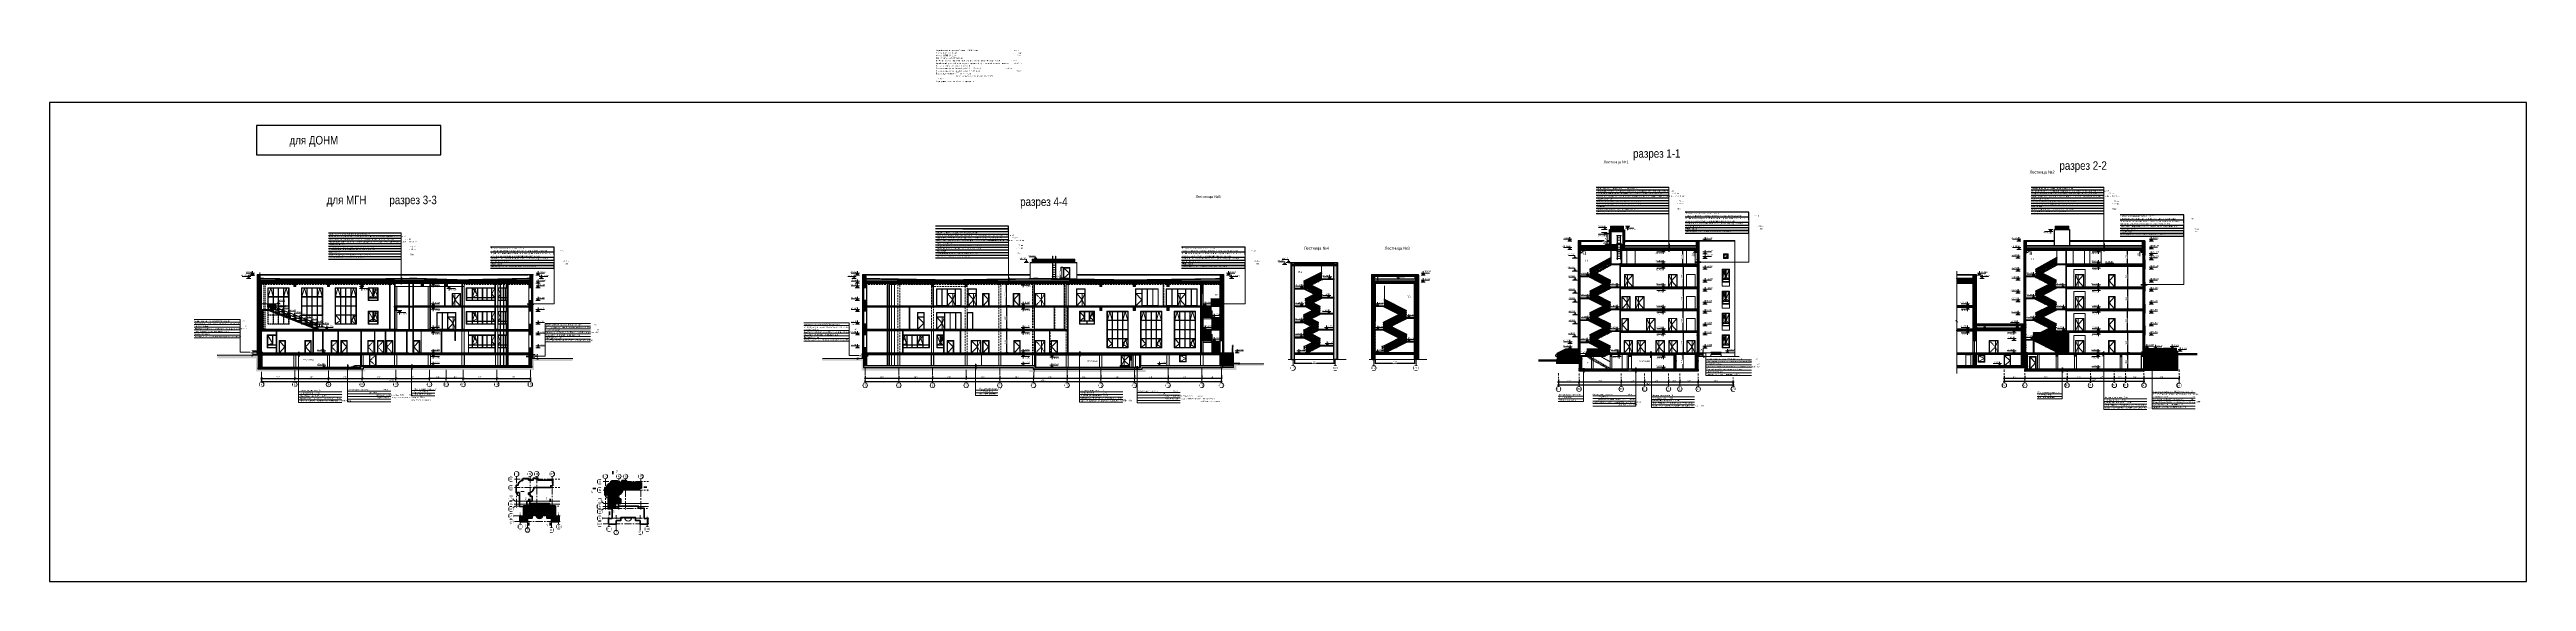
# Model space of a CAD drawing. Header units: millimetres. Extents: x -136099598 to 11807193, y 0 to 779331.
# Drawn here: x 403942 to 845498, y 247892 to 342530 of the extents above; entities that cross this region are included whole.
import ezdxf
from ezdxf import colors
from ezdxf.entities.mleader import LeaderData, LeaderLine
from ezdxf.math import Vec2, Vec3

# ---------------------------------------------------------------- set-up
doc = ezdxf.new("R2010")
doc.units = ezdxf.units.MM
doc.header["$MEASUREMENT"] = 0
for name, pattern in [('01_base$0$DASHED2', [0.375, 0.25, -0.125]), ('ADSK_Невидимые', [5, 3, -2]), ('ADSK_Штрих_ш2 п1_5', [4.5, 3, -1.5]), ('ADSK_Штрих_ш3 п1_5', [4.5, 3, -1.5]), ('ADSK_Штриховая_ш2 п1', [3, 2, -1]), ('CENTER', [2, 1.25, -0.25, 0.25, -0.25]), ('CONTI', [0]), ('DASHED', [19.05, 12.7, -6.35]), ('GOST2.303 6', [12, 8, -1.5, 1, -1.5]), ('HIDDEN', [6, 4, -2]), ('HIDDEN2', [4.7625, 3.175, -1.5875])]:
    doc.linetypes.add(name, pattern=pattern)
doc.layers.get('0').update_dxf_attribs({"color": 250, "lineweight": 9})
doc.layers.get('Defpoints').update_dxf_attribs({"color": 8})
for name, color, linetype, lineweight in [('24_Фасад_разрез_тонкая', 7, 'Continuous', 9), ('_Фасад', 7, 'Continuous', 9), ('TN-МЕТАЛЛ КОНСТРУКЦИИ', 162, 'Continuous', 35), ('АР_Двери', 5, 'Continuous', 18), ('АР_Лестницы', 6, 'Continuous', 15), ('АР_Лестницы ограждения', 86, 'Continuous', 13), ('АР_Окна', 4, 'Continuous', 0), ('АР_Оси', 193, 'Continuous', 9), ('АР_Отметки', 250, 'Continuous', 15), ('АР_Перегородки кирпич', 244, 'Continuous', 30), ('АР_Сети', 250, 'Continuous', 30), ('АР_Стены фасадные', 7, 'Continuous', 30), ('АР_тонкая линия', 250, 'Continuous', 0), ('АР_Тонкие', 250, 'Continuous', 5), ('АР_Штриховка', 253, 'Continuous', 13), ('Выноски для экспертизы', 5, 'Continuous', 0), ('Ограждение', 250, 'Continuous', 9), ('пунктир', 251, 'Continuous', 13), ('СТЕНЫ кирпич ЛИДЕР', 250, 'Continuous', 15), ('Тонкая линия', 250, 'Continuous', 18), ('Фасад_тонкие', 7, 'Continuous', 5), ('Штриховка', 7, 'Continuous', 5), ('Штриховка в сечении', 7, 'Continuous', 18)]:
    doc.layers.add(name, color=color, linetype=linetype, lineweight=lineweight)
for name, color, linetype in [('PDF _0', 7, 'Continuous'), ('PDF _PDF _0', 7, 'Continuous'), ('PDF_Геометрия', 7, 'Continuous'), ('АР_Текст РД', 5, 'Continuous'), ('разрез', 3, 'Continuous')]:
    doc.layers.add(name, color=color, linetype=linetype)
doc.styles.add('Arial', font='ARIALN.TTF')
doc.styles.add('ISOCPEUR', font='isocpeur.ttf', dxfattribs={"width": 0.7})
doc.styles.add('PDF ISOCPEUR', font='isocpeur.ttf')
doc.styles.get("Standard").update_dxf_attribs({"font": 'isocpeur.ttf'})
doc.styles.add('ГОСТ 2.304', font='isocpeur.ttf', dxfattribs={"width": 0.7})
doc.styles.add('М2', font='isocpeui.ttf', dxfattribs={"width": 0.8})
doc.dimstyles.new('R_100', dxfattribs={"dimtxt": 270, "dimasz": 120, "dimexe": 100, "dimexo": 100, "dimgap": 80, "dimtad": 1, "dimdec": 0, "dimrnd": 5, "dimzin": 0, "dimdsep": 46, "dimtxsty": 'ISOCPEUR', "dimblk": 'ARCHTICK', "dimcen": 100, "dimdle": 100, "dimclrd": 256, "dimclre": 256, "dimclrt": 256, "dimadec": 0, "dimazin": 0, "dimtfac": 2, "dimtdec": 0, "dimtofl": 0, "dimtmove": 1, "dimatfit": 3, "dimfxl": 1, "dimtvp": 3, "dimtfill": 1, "dimtolj": 1, "dimtzin": 0, "dimarcsym": 0})
doc.dimstyles.new('СПДС', dxfattribs={"dimscale": 100, "dimtxt": 2.5, "dimasz": 2.5, "dimexe": 1.5, "dimexo": 0, "dimgap": 1, "dimtad": 1, "dimdec": 0, "dimrnd": 1, "dimtxsty": 'ГОСТ 2.304', "dimblk": 'OBLIQUE', "dimcen": 2.5, "dimdle": 1.5, "dimadec": 0, "dimazin": 2, "dimtfac": 0.75, "dimtdec": 0, "dimtmove": 1, "dimatfit": 3, "dimfxl": 1, "dimtolj": 1, "dimarcsym": 1})
pattern_1 = [(45, (0, -0.65), (-123.743687, 123.743687), []), (45, (123.74, -0.65), (-123.743687, 123.743687), [218.75, -43.75, 0, -43.75])]
pattern_2 = [(45, (0, -70), (-123.743687, 123.743687), []), (45, (123.74, -70), (-123.743687, 123.743687), [218.75, -43.75, 0, -43.75])]
pattern_3 = [(45, (0, -0.65), (-132.58252, 132.58252), []), (45, (88.39, -0.65), (-132.58252, 132.58252), [])]
pattern_4 = [(45, (107246.01, -0.65), (-132.58252, 132.58252), []), (45, (107334.4, -0.65), (-132.58252, 132.58252), [])]
pattern_5 = [(228.0127875, (216, 300), (-2400, -2700), [40.3608, -3995.72641]), (184.9697407, (189, 270), (3600, 300), [69.2604, -6856.77743]), (132.510447, (120, 264), (3000, -3300), [48.8364, -4834.80978]), (267.273689, (3, 189), (300, 6000), [63.0714, -6244.06741]), (292.8336542, (0, 126), (-1500, 3600), [61.8465, -6122.81194]), (357.273689, (24, 69), (-6000, 300), [63.0714, -6244.06741]), (37.6942405, (87, 66), (-3900, -3000), [83.4087, -8257.45456]), (72.2553284, (153, 117), (2100, 6600), [78.7464, -7795.89645]), (121.4295656, (177, 192), (-2400, 3900), [63.285, -6265.22193]), (175.2363583, (144, 246), (3300, -300), [72.2496, -3540.22877]), (222.3974378, (72, 252), (-3600, -3300), [93.4344, -9250.0125]), (138.814075, (300, 186), (-2100, 1800), [31.8903, -3157.15344]), (171.4692344, (276, 207), (3900, -600), [60.6711, -6006.45342]), (225, (216, 216), (-3e-14, -300), [42.4263, -381.83777]), (203.1985905, (195, 252), (1500, 600), [22.8474, -2261.88453]), (291.8014095, (174, 243), (-300, 900), [32.3109, -1583.23854]), (30.9637565, (186, 213), (900, 600), [52.4787, -1696.80687]), (161.565051, (231, 240), (600, -300), [37.9473, -910.736]), (16.3895403, (0, 243), (3000, 900), [53.16, -5262.85354]), (70.346176, (51, 258), (-1200, -3300), [44.5983, -4415.22232]), (293.1985905, (231, 300), (-600, 1500), [45.6945, -2239.03743]), (343.6104597, (249, 258), (-3000, 900), [53.16, -5262.85354]), (339.443955, (0, 57), (-1500, 600), [51.264, -2511.93712]), (294.7751406, (48, 39), (-1500, 3300), [42.9534, -4252.39292]), (66.8014095, (234, 0), (600, 1500), [45.6945, -2239.03743]), (17.3540246, (252, 42), (-3900, -1200), [50.2893, -4978.62708]), (69.443955, (87, 0), (-600, -1500), [25.632, -2537.56912]), (101.3099325, (216, 0), (-300, 1200), [15.297, -1514.40885]), (165.963757, (213, 15), (900, -300), [61.8465, -1175.08519]), (186.009006, (153, 30), (3000, 300), [57.315, -5674.17695]), (303.690068, (186, 186), (-300, 600), [43.2666, -1038.39878]), (353.1572266, (210, 150), (5100, -600), [75.5382, -7478.26879]), (60.945396, (285, 141), (-1200, -2100), [30.8868, -3057.80224]), (90, (300, 168), (-300, 300), [18, -282]), (120.2564372, (147, 39), (1200, -2100), [41.6772, -4126.056]), (48.0127875, (126, 75), (2400, 2700), [80.7216, -3955.36561]), (0, (180, 135), (300, 300), [78, -222]), (325.3048465, (258, 135), (3000, -2100), [47.4342, -4695.98229]), (254.054604, (297, 108), (-300, -1200), [43.6806, -2140.35237]), (207.6459754, (285, 66), (-5700, -3000), [71.1195, -7040.84225]), (175.4260787, (222, 33), (-3900, 300), [75.2397, -7448.72202])]
pattern_6 = [(45, (0, 100.43), (-123.743687, 123.743687), []), (45, (123.74, 100.43), (-123.743687, 123.743687), [218.75, -43.75, 0, -43.75])]
pattern_7 = [(45, (79475.16, 6e-11), (-123.743687, 123.743687), []), (45, (79598.9, 6e-11), (-123.743687, 123.743687), [218.75, -43.75, 0, -43.75])]
pattern_8 = [(45, (-130.12, 0), (-132.58252, 132.58252), []), (45, (-41.73, -2e-14), (-132.58252, 132.58252), [])]
pattern_9 = [(228.0127875, (288, 400), (-3200, -3600), [53.8144, -5327.63522]), (184.9697407, (252, 360), (4800, 400), [92.3472, -9142.3699]), (132.510447, (160, 352), (4000, -4400), [65.1152, -6446.41304]), (267.273689, (4, 252), (400, 8000), [84.0952, -8325.42322]), (292.8336542, (0, 168), (-2000, 4800), [82.462, -8163.74925]), (357.273689, (32, 92), (-8000, 400), [84.0952, -8325.42322]), (37.6942405, (116, 88), (-5200, -4000), [111.2116, -11009.93942]), (72.2553284, (204, 156), (2800, 8800), [104.9952, -10394.5286]), (121.4295656, (236, 256), (-3200, 5200), [84.38, -8353.62924]), (175.2363583, (192, 328), (4400, -400), [96.3328, -4720.30503]), (222.3974378, (96, 336), (-4800, -4400), [124.5792, -12333.35]), (138.814075, (400, 248), (-2800, 2400), [42.5204, -4209.53793]), (171.4692344, (368, 276), (5200, -800), [80.8948, -8008.60457]), (225, (288, 288), (-4e-14, -400), [56.5684, -509.11702]), (203.1985905, (260, 336), (2000, 800), [30.4632, -3015.84604]), (291.80141, (232, 324), (-400, 1200), [43.0812, -2110.98472]), (30.963757, (248, 284), (1200, 800), [69.9716, -2262.40916]), (161.565051, (308, 320), (800, -400), [50.5964, -1214.31466]), (16.3895403, (0, 324), (4000, 1200), [70.88, -7017.13806]), (70.346176, (68, 344), (-1600, -4400), [59.4644, -5886.9631]), (293.1985905, (308, 400), (-800, 2000), [60.926, -2985.38324]), (343.6104597, (332, 344), (-4000, 1200), [70.88, -7017.13806]), (339.443955, (0, 76), (-2000, 800), [68.352, -3349.2495]), (294.7751406, (64, 52), (-2000, 4400), [57.2712, -5669.85723]), (66.8014095, (312, 0), (800, 2000), [60.926, -2985.38324]), (17.3540246, (336, 56), (-5200, -1600), [67.0524, -6638.16945]), (69.443955, (116, 0), (-800, -2000), [34.176, -3383.4255]), (101.309932, (288, 0), (-400, 1600), [20.396, -2019.2118]), (165.963757, (284, 20), (1200, -400), [82.462, -1566.78025]), (186.009006, (204, 40), (4000, 400), [76.42, -7565.56927]), (303.690068, (248, 248), (-400, 800), [57.6888, -1384.53171]), (353.1572266, (280, 200), (6800, -800), [100.7176, -9971.02505]), (60.945396, (380, 188), (-1600, -2800), [41.1824, -4077.06966]), (90, (400, 224), (-400, 400), [24, -376]), (120.256437, (196, 52), (1600, -2800), [55.5696, -5501.408]), (48.0127875, (168, 100), (3200, 3600), [107.6288, -5273.82082]), (0, (240, 180), (400, 400), [104, -296]), (325.3048465, (344, 180), (4000, -2800), [63.2456, -6261.30972]), (254.054604, (396, 144), (-400, -1600), [58.2408, -2853.80316]), (207.6459754, (380, 88), (-7600, -4000), [94.826, -9387.78967]), (175.4260787, (296, 44), (-5200, 400), [100.3196, -9931.62936])]
pattern_10 = [(135, (884998.735, -309990.46), (-53.033009, -53.033009), []), (225, (884998.735, -309990.46), (53.033009, -53.033009), [])]
pattern_11 = [(45, (-72610.68, 5075.9), (-61.871843, 61.871843), []), (135, (-72610.68, 5075.9), (-61.871843, -61.871843), [])]
pattern_12 = [(45, (-68237.44, 8036.33), (-123.743687, 123.743687), []), (45, (-68113.7, 8036.33), (-123.743687, 123.743687), [218.75, -43.75, 0, -43.75])]
pattern_13 = [(45, (-58214.9, 5075.9), (-61.871843, 61.871843), []), (135, (-58214.9, 5075.9), (-61.871843, -61.871843), [])]

# ---------------------------------------------------------------- blocks, each defined once
blk = doc.blocks.new('_Oblique')
at = {"color": 0, "linetype": 'ByBlock', "lineweight": -2}
blk.add_line((-0.5, -0.5), (0.5, 0.5), dxfattribs=at)
blk = doc.blocks.new('*D557')
at = {"layer": 'Defpoints', "color": 0, "linetype": 'ByBlock', "transparency": 16777216}
for p in [(441749, 283703), (447664, 284026), (447664, 283703)]:
    blk.add_point(p, dxfattribs=at)
at = {"layer": 'АР_Оси', "color": 0, "linetype": 'ByBlock', "lineweight": -2, "transparency": 16777216}
for p, q in [((441599, 284026), (447814, 284026)), ((441749, 283703), (441749, 284176)), ((447664, 283703), (447664, 284176))]:
    blk.add_line(p, q, dxfattribs=at)
at = {"layer": 'АР_Оси', "color": 0, "linetype": 'ByBlock', "lineweight": -2, "transparency": 16777216, "xscale": 250, "yscale": 250, "zscale": 250, "rotation": 180}
blk.add_blockref('_Oblique', (441749, 284026), dxfattribs=at)
at = {"layer": 'АР_Оси', "color": 0, "linetype": 'ByBlock', "lineweight": -2, "transparency": 16777216, "xscale": 250, "yscale": 250, "zscale": 250}
blk.add_blockref('_Oblique', (447664, 284026), dxfattribs=at)
at = {"layer": 'АР_Оси', "color": 0, "linetype": 'ByBlock', "transparency": 16777216, "insert": (444706, 284251), "char_height": 250, "attachment_point": 5, "style": 'ГОСТ 2.304'}
blk.add_mtext('\\A1;5915', dxfattribs=at)
blk = doc.blocks.new('*D558')
at = {"layer": 'Defpoints', "color": 0, "linetype": 'ByBlock', "transparency": 16777216}
for p in [(447664, 283703), (453664, 284026), (453664, 283703)]:
    blk.add_point(p, dxfattribs=at)
at = {"layer": 'АР_Оси', "color": 0, "linetype": 'ByBlock', "lineweight": -2, "transparency": 16777216}
for p, q in [((447514, 284026), (453814, 284026)), ((447664, 283703), (447664, 284176)), ((453664, 283703), (453664, 284176))]:
    blk.add_line(p, q, dxfattribs=at)
at = {"layer": 'АР_Оси', "color": 0, "linetype": 'ByBlock', "lineweight": -2, "transparency": 16777216, "xscale": 250, "yscale": 250, "zscale": 250, "rotation": 180}
blk.add_blockref('_Oblique', (447664, 284026), dxfattribs=at)
at = {"layer": 'АР_Оси', "color": 0, "linetype": 'ByBlock', "lineweight": -2, "transparency": 16777216, "xscale": 250, "yscale": 250, "zscale": 250}
blk.add_blockref('_Oblique', (453664, 284026), dxfattribs=at)
at = {"layer": 'АР_Оси', "color": 0, "linetype": 'ByBlock', "transparency": 16777216, "insert": (450664, 284251), "char_height": 250, "attachment_point": 5, "style": 'ГОСТ 2.304'}
blk.add_mtext('\\A1;6000', dxfattribs=at)
blk = doc.blocks.new('*D559')
at = {"layer": 'Defpoints', "color": 0, "linetype": 'ByBlock', "transparency": 16777216}
for p in [(453664, 283703), (459664, 284026), (459664, 283703)]:
    blk.add_point(p, dxfattribs=at)
at = {"layer": 'АР_Оси', "color": 0, "linetype": 'ByBlock', "lineweight": -2, "transparency": 16777216}
for p, q in [((453514, 284026), (459814, 284026)), ((453664, 283703), (453664, 284176)), ((459664, 283703), (459664, 284176))]:
    blk.add_line(p, q, dxfattribs=at)
at = {"layer": 'АР_Оси', "color": 0, "linetype": 'ByBlock', "lineweight": -2, "transparency": 16777216, "xscale": 250, "yscale": 250, "zscale": 250, "rotation": 180}
blk.add_blockref('_Oblique', (453664, 284026), dxfattribs=at)
at = {"layer": 'АР_Оси', "color": 0, "linetype": 'ByBlock', "lineweight": -2, "transparency": 16777216, "xscale": 250, "yscale": 250, "zscale": 250}
blk.add_blockref('_Oblique', (459664, 284026), dxfattribs=at)
at = {"layer": 'АР_Оси', "color": 0, "linetype": 'ByBlock', "transparency": 16777216, "insert": (456664, 284251), "char_height": 250, "attachment_point": 5, "style": 'ГОСТ 2.304'}
blk.add_mtext('\\A1;6000', dxfattribs=at)
blk = doc.blocks.new('*D560')
at = {"layer": 'Defpoints', "color": 0, "linetype": 'ByBlock', "transparency": 16777216}
for p in [(459664, 283703), (465664, 284026), (465664, 283703)]:
    blk.add_point(p, dxfattribs=at)
at = {"layer": 'АР_Оси', "color": 0, "linetype": 'ByBlock', "lineweight": -2, "transparency": 16777216}
for p, q in [((459514, 284026), (465814, 284026)), ((459664, 283703), (459664, 284176)), ((465664, 283703), (465664, 284176))]:
    blk.add_line(p, q, dxfattribs=at)
at = {"layer": 'АР_Оси', "color": 0, "linetype": 'ByBlock', "lineweight": -2, "transparency": 16777216, "xscale": 250, "yscale": 250, "zscale": 250, "rotation": 180}
blk.add_blockref('_Oblique', (459664, 284026), dxfattribs=at)
at = {"layer": 'АР_Оси', "color": 0, "linetype": 'ByBlock', "lineweight": -2, "transparency": 16777216, "xscale": 250, "yscale": 250, "zscale": 250}
blk.add_blockref('_Oblique', (465664, 284026), dxfattribs=at)
at = {"layer": 'АР_Оси', "color": 0, "linetype": 'ByBlock', "transparency": 16777216, "insert": (462664, 284251), "char_height": 250, "attachment_point": 5, "style": 'ГОСТ 2.304'}
blk.add_mtext('\\A1;6000', dxfattribs=at)
blk = doc.blocks.new('*D561')
at = {"layer": 'Defpoints', "color": 0, "linetype": 'ByBlock', "transparency": 16777216}
for p in [(465664, 283703), (471664, 284026), (471664, 283709)]:
    blk.add_point(p, dxfattribs=at)
at = {"layer": 'АР_Оси', "color": 0, "linetype": 'ByBlock', "lineweight": -2, "transparency": 16777216}
for p, q in [((465514, 284026), (471814, 284026)), ((465664, 283703), (465664, 284176)), ((471664, 283709), (471664, 284176))]:
    blk.add_line(p, q, dxfattribs=at)
at = {"layer": 'АР_Оси', "color": 0, "linetype": 'ByBlock', "lineweight": -2, "transparency": 16777216, "xscale": 250, "yscale": 250, "zscale": 250, "rotation": 180}
blk.add_blockref('_Oblique', (465664, 284026), dxfattribs=at)
at = {"layer": 'АР_Оси', "color": 0, "linetype": 'ByBlock', "lineweight": -2, "transparency": 16777216, "xscale": 250, "yscale": 250, "zscale": 250}
blk.add_blockref('_Oblique', (471664, 284026), dxfattribs=at)
at = {"layer": 'АР_Оси', "color": 0, "linetype": 'ByBlock', "transparency": 16777216, "insert": (468664, 284251), "char_height": 250, "attachment_point": 5, "style": 'ГОСТ 2.304'}
blk.add_mtext('\\A1;6000', dxfattribs=at)
blk = doc.blocks.new('*D575')
at = {"layer": 'Defpoints', "color": 0, "linetype": 'ByBlock', "transparency": 16777216}
for p in [(441749, 283980), (489664, 283876), (489664, 283473)]:
    blk.add_point(p, dxfattribs=at)
at = {"layer": 'АР_Оси', "color": 0, "linetype": 'ByBlock', "lineweight": -2, "transparency": 16777216}
for p, q in [((441599, 283473), (489814, 283473)), ((441749, 283980), (441749, 283323)), ((489664, 283876), (489664, 283323))]:
    blk.add_line(p, q, dxfattribs=at)
at = {"layer": 'АР_Оси', "color": 0, "linetype": 'ByBlock', "lineweight": -2, "transparency": 16777216, "xscale": 250, "yscale": 250, "zscale": 250, "rotation": 180}
blk.add_blockref('_Oblique', (441749, 283473), dxfattribs=at)
at = {"layer": 'АР_Оси', "color": 0, "linetype": 'ByBlock', "lineweight": -2, "transparency": 16777216, "xscale": 250, "yscale": 250, "zscale": 250}
blk.add_blockref('_Oblique', (489664, 283473), dxfattribs=at)
at = {"layer": 'АР_Оси', "color": 0, "linetype": 'ByBlock', "transparency": 16777216, "insert": (464919, 283698), "char_height": 250, "attachment_point": 5, "style": 'ГОСТ 2.304'}
blk.add_mtext('\\A1;47915', dxfattribs=at)
blk = doc.blocks.new('*D582')
at = {"layer": 'Defpoints', "color": 0, "linetype": 'ByBlock', "transparency": 16777216}
for p in [(471664, 283709), (474664, 284032), (474664, 283716)]:
    blk.add_point(p, dxfattribs=at)
at = {"layer": 'АР_Оси', "color": 0, "linetype": 'ByBlock', "lineweight": -2, "transparency": 16777216}
for p, q in [((471514, 284032), (474814, 284032)), ((471664, 283709), (471664, 284182)), ((474664, 283716), (474664, 284182))]:
    blk.add_line(p, q, dxfattribs=at)
at = {"layer": 'АР_Оси', "color": 0, "linetype": 'ByBlock', "lineweight": -2, "transparency": 16777216, "xscale": 250, "yscale": 250, "zscale": 250, "rotation": 180}
blk.add_blockref('_Oblique', (471664, 284032), dxfattribs=at)
at = {"layer": 'АР_Оси', "color": 0, "linetype": 'ByBlock', "lineweight": -2, "transparency": 16777216, "xscale": 250, "yscale": 250, "zscale": 250}
blk.add_blockref('_Oblique', (474664, 284032), dxfattribs=at)
at = {"layer": 'АР_Оси', "color": 0, "linetype": 'ByBlock', "transparency": 16777216, "insert": (473164, 284257), "char_height": 250, "attachment_point": 5, "style": 'ГОСТ 2.304'}
blk.add_mtext('\\A1;3000', dxfattribs=at)
blk = doc.blocks.new('*D583')
at = {"layer": 'Defpoints', "color": 0, "linetype": 'ByBlock', "transparency": 16777216}
for p in [(477664, 283703), (483664, 284026), (483664, 283709)]:
    blk.add_point(p, dxfattribs=at)
at = {"layer": 'АР_Оси', "color": 0, "linetype": 'ByBlock', "lineweight": -2, "transparency": 16777216}
for p, q in [((477514, 284026), (483814, 284026)), ((477664, 283703), (477664, 284176)), ((483664, 283709), (483664, 284176))]:
    blk.add_line(p, q, dxfattribs=at)
at = {"layer": 'АР_Оси', "color": 0, "linetype": 'ByBlock', "lineweight": -2, "transparency": 16777216, "xscale": 250, "yscale": 250, "zscale": 250, "rotation": 180}
blk.add_blockref('_Oblique', (477664, 284026), dxfattribs=at)
at = {"layer": 'АР_Оси', "color": 0, "linetype": 'ByBlock', "lineweight": -2, "transparency": 16777216, "xscale": 250, "yscale": 250, "zscale": 250}
blk.add_blockref('_Oblique', (483664, 284026), dxfattribs=at)
at = {"layer": 'АР_Оси', "color": 0, "linetype": 'ByBlock', "transparency": 16777216, "insert": (480664, 284251), "char_height": 250, "attachment_point": 5, "style": 'ГОСТ 2.304'}
blk.add_mtext('\\A1;6000', dxfattribs=at)
blk = doc.blocks.new('*D584')
at = {"layer": 'Defpoints', "color": 0, "linetype": 'ByBlock', "transparency": 16777216}
for p in [(483664, 283703), (489664, 284026), (489664, 283709)]:
    blk.add_point(p, dxfattribs=at)
at = {"layer": 'АР_Оси', "color": 0, "linetype": 'ByBlock', "lineweight": -2, "transparency": 16777216}
for p, q in [((483514, 284026), (489814, 284026)), ((483664, 283703), (483664, 284176)), ((489664, 283709), (489664, 284176))]:
    blk.add_line(p, q, dxfattribs=at)
at = {"layer": 'АР_Оси', "color": 0, "linetype": 'ByBlock', "lineweight": -2, "transparency": 16777216, "xscale": 250, "yscale": 250, "zscale": 250, "rotation": 180}
blk.add_blockref('_Oblique', (483664, 284026), dxfattribs=at)
at = {"layer": 'АР_Оси', "color": 0, "linetype": 'ByBlock', "lineweight": -2, "transparency": 16777216, "xscale": 250, "yscale": 250, "zscale": 250}
blk.add_blockref('_Oblique', (489664, 284026), dxfattribs=at)
at = {"layer": 'АР_Оси', "color": 0, "linetype": 'ByBlock', "transparency": 16777216, "insert": (486664, 284251), "char_height": 250, "attachment_point": 5, "style": 'ГОСТ 2.304'}
blk.add_mtext('\\A1;6000', dxfattribs=at)
blk = doc.blocks.new('A$Cafb93648')
at = {"layer": 'АР_Окна', "ltscale": 150}
for points in [[(-7500, 0), (-2336, 0), (-2336, 2299), (-7500, 2299)], [(-7480, 20), (-2336, 20), (-2336, 2279), (-7480, 2279)], [(-5490, 90), (-5421, 90), (-5421, 2209), (-5490, 2209)], [(-4635, 90), (-4567, 90), (-4567, 2209), (-4635, 2209)], [(-3838, 90), (-3769, 90), (-3769, 2209), (-3838, 2209)], [(-3008, 90), (-2939, 90), (-2939, 2209), (-3008, 2209)], [(-1826, 90), (-90, 90), (-90, 2214), (-1826, 2214)], [(-1826, 478), (-158, 478), (-158, 548), (-1826, 548)], [(-1408, 90), (-1339, 90), (-1339, 2214), (-1408, 2214)], [(-942, 90), (-873, 90), (-873, 2214), (-942, 2214)], [(-571, 90), (-502, 90), (-502, 2214), (-571, 2214)], [(-286, 90), (-217, 90), (-217, 2214), (-286, 2214)], [(-158, 90), (-90, 90), (-90, 2214), (-158, 2214)]]:
    blk.add_lwpolyline(points, close=True, dxfattribs=at)
for points in [[(-6368, 90), (-2426, 90), (-2426, 2209), (-7410, 2209), (-7410, 548)], [(-6437, 548), (-7410, 548)], [(-7410, 478), (-7410, 90), (-6437, 90)], [(-7410, 478), (-6437, 478)], [(-6368, 548), (-6368, 2209), (-6437, 2209), (-6437, 548)], [(-6437, 478), (-6437, 90)], [(-6368, 2209), (-5490, 1028), (-6368, 548), (-5879, 2209), (-5490, 548)], [(-6368, 478), (-2426, 478), (-2426, 548), (-6368, 548)], [(-6368, 90), (-6368, 478)], [(-2425, 2209), (-2939, 1150), (-2426, 548)], [(-2426, 548), (-2426, 548), (-2691, 548), (-2939, 548)], [(-1860, 0), (0, 0), (0, 2299), (-1860, 2299)], [(-1860, 20), (-20, 20), (-20, 2284), (-1860, 2284)], [(-1408, 548), (-1408, 548), (-1555, 548), (-1826, 548), (-1408, 1152), (-1826, 2214)]]:
    blk.add_lwpolyline(points, dxfattribs=at)
blk = doc.blocks.new('*D869')
at = {"layer": 'Defpoints', "color": 0, "linetype": 'ByBlock', "transparency": 16777216}
for p in [(567345, 284414), (573345, 284420), (573345, 284032)]:
    blk.add_point(p, dxfattribs=at)
at = {"layer": 'АР_Оси', "color": 0, "linetype": 'ByBlock', "lineweight": -2, "transparency": 16777216}
for p, q in [((567195, 284032), (573495, 284032)), ((567345, 284414), (567345, 283882)), ((573345, 284420), (573345, 283882))]:
    blk.add_line(p, q, dxfattribs=at)
at = {"layer": 'АР_Оси', "color": 0, "linetype": 'ByBlock', "lineweight": -2, "transparency": 16777216, "xscale": 250, "yscale": 250, "zscale": 250, "rotation": 180}
blk.add_blockref('_Oblique', (567345, 284032), dxfattribs=at)
at = {"layer": 'АР_Оси', "color": 0, "linetype": 'ByBlock', "lineweight": -2, "transparency": 16777216, "xscale": 250, "yscale": 250, "zscale": 250}
blk.add_blockref('_Oblique', (573345, 284032), dxfattribs=at)
at = {"layer": 'АР_Оси', "color": 0, "linetype": 'ByBlock', "transparency": 16777216, "insert": (570345, 284257), "char_height": 250, "attachment_point": 5, "style": 'ГОСТ 2.304'}
blk.add_mtext('\\A1;6000', dxfattribs=at)
blk = doc.blocks.new('*D870')
at = {"layer": 'Defpoints', "color": 0, "linetype": 'ByBlock', "transparency": 16777216}
for p in [(573345, 284420), (579345, 284374), (579345, 284032)]:
    blk.add_point(p, dxfattribs=at)
at = {"layer": 'АР_Оси', "color": 0, "linetype": 'ByBlock', "lineweight": -2, "transparency": 16777216}
for p, q in [((573195, 284032), (579495, 284032)), ((573345, 284420), (573345, 283882)), ((579345, 284374), (579345, 283882))]:
    blk.add_line(p, q, dxfattribs=at)
at = {"layer": 'АР_Оси', "color": 0, "linetype": 'ByBlock', "lineweight": -2, "transparency": 16777216, "xscale": 250, "yscale": 250, "zscale": 250, "rotation": 180}
blk.add_blockref('_Oblique', (573345, 284032), dxfattribs=at)
at = {"layer": 'АР_Оси', "color": 0, "linetype": 'ByBlock', "lineweight": -2, "transparency": 16777216, "xscale": 250, "yscale": 250, "zscale": 250}
blk.add_blockref('_Oblique', (579345, 284032), dxfattribs=at)
at = {"layer": 'АР_Оси', "color": 0, "linetype": 'ByBlock', "transparency": 16777216, "insert": (576345, 284257), "char_height": 250, "attachment_point": 5, "style": 'ГОСТ 2.304'}
blk.add_mtext('\\A1;6000', dxfattribs=at)
blk = doc.blocks.new('*D871')
at = {"layer": 'Defpoints', "color": 0, "linetype": 'ByBlock', "transparency": 16777216}
for p in [(585345, 284493), (591345, 284568), (591345, 284032)]:
    blk.add_point(p, dxfattribs=at)
at = {"layer": 'АР_Оси', "color": 0, "linetype": 'ByBlock', "lineweight": -2, "transparency": 16777216}
for p, q in [((585195, 284032), (591495, 284032)), ((585345, 284493), (585345, 283882)), ((591345, 284568), (591345, 283882))]:
    blk.add_line(p, q, dxfattribs=at)
at = {"layer": 'АР_Оси', "color": 0, "linetype": 'ByBlock', "lineweight": -2, "transparency": 16777216, "xscale": 250, "yscale": 250, "zscale": 250, "rotation": 180}
blk.add_blockref('_Oblique', (585345, 284032), dxfattribs=at)
at = {"layer": 'АР_Оси', "color": 0, "linetype": 'ByBlock', "lineweight": -2, "transparency": 16777216, "xscale": 250, "yscale": 250, "zscale": 250}
blk.add_blockref('_Oblique', (591345, 284032), dxfattribs=at)
at = {"layer": 'АР_Оси', "color": 0, "linetype": 'ByBlock', "transparency": 16777216, "insert": (588345, 284257), "char_height": 250, "attachment_point": 5, "style": 'ГОСТ 2.304'}
blk.add_mtext('\\A1;6000', dxfattribs=at)
blk = doc.blocks.new('*D872')
at = {"layer": 'Defpoints', "color": 0, "linetype": 'ByBlock', "transparency": 16777216}
for p in [(591345, 284568), (597345, 284605), (597345, 284032)]:
    blk.add_point(p, dxfattribs=at)
at = {"layer": 'АР_Оси', "color": 0, "linetype": 'ByBlock', "lineweight": -2, "transparency": 16777216}
for p, q in [((591195, 284032), (597495, 284032)), ((591345, 284568), (591345, 283882)), ((597345, 284605), (597345, 283882))]:
    blk.add_line(p, q, dxfattribs=at)
at = {"layer": 'АР_Оси', "color": 0, "linetype": 'ByBlock', "lineweight": -2, "transparency": 16777216, "xscale": 250, "yscale": 250, "zscale": 250, "rotation": 180}
blk.add_blockref('_Oblique', (591345, 284032), dxfattribs=at)
at = {"layer": 'АР_Оси', "color": 0, "linetype": 'ByBlock', "lineweight": -2, "transparency": 16777216, "xscale": 250, "yscale": 250, "zscale": 250}
blk.add_blockref('_Oblique', (597345, 284032), dxfattribs=at)
at = {"layer": 'АР_Оси', "color": 0, "linetype": 'ByBlock', "transparency": 16777216, "insert": (594345, 284257), "char_height": 250, "attachment_point": 5, "style": 'ГОСТ 2.304'}
blk.add_mtext('\\A1;6000', dxfattribs=at)
blk = doc.blocks.new('*D873')
at = {"layer": 'Defpoints', "color": 0, "linetype": 'ByBlock', "transparency": 16777216}
for p in [(597345, 284605), (603345, 284534), (603345, 284032)]:
    blk.add_point(p, dxfattribs=at)
at = {"layer": 'АР_Оси', "color": 0, "linetype": 'ByBlock', "lineweight": -2, "transparency": 16777216}
for p, q in [((597195, 284032), (603495, 284032)), ((597345, 284605), (597345, 283882)), ((603345, 284534), (603345, 283882))]:
    blk.add_line(p, q, dxfattribs=at)
at = {"layer": 'АР_Оси', "color": 0, "linetype": 'ByBlock', "lineweight": -2, "transparency": 16777216, "xscale": 250, "yscale": 250, "zscale": 250, "rotation": 180}
blk.add_blockref('_Oblique', (597345, 284032), dxfattribs=at)
at = {"layer": 'АР_Оси', "color": 0, "linetype": 'ByBlock', "lineweight": -2, "transparency": 16777216, "xscale": 250, "yscale": 250, "zscale": 250}
blk.add_blockref('_Oblique', (603345, 284032), dxfattribs=at)
at = {"layer": 'АР_Оси', "color": 0, "linetype": 'ByBlock', "transparency": 16777216, "insert": (600345, 284257), "char_height": 250, "attachment_point": 5, "style": 'ГОСТ 2.304'}
blk.add_mtext('\\A1;6000', dxfattribs=at)
blk = doc.blocks.new('*D874')
at = {"layer": 'Defpoints', "color": 0, "linetype": 'ByBlock', "transparency": 16777216}
for p in [(603345, 284534), (609345, 284533), (609345, 284032)]:
    blk.add_point(p, dxfattribs=at)
at = {"layer": 'АР_Оси', "color": 0, "linetype": 'ByBlock', "lineweight": -2, "transparency": 16777216}
for p, q in [((603195, 284032), (609495, 284032)), ((603345, 284534), (603345, 283882)), ((609345, 284533), (609345, 283882))]:
    blk.add_line(p, q, dxfattribs=at)
at = {"layer": 'АР_Оси', "color": 0, "linetype": 'ByBlock', "lineweight": -2, "transparency": 16777216, "xscale": 250, "yscale": 250, "zscale": 250, "rotation": 180}
blk.add_blockref('_Oblique', (603345, 284032), dxfattribs=at)
at = {"layer": 'АР_Оси', "color": 0, "linetype": 'ByBlock', "lineweight": -2, "transparency": 16777216, "xscale": 250, "yscale": 250, "zscale": 250}
blk.add_blockref('_Oblique', (609345, 284032), dxfattribs=at)
at = {"layer": 'АР_Оси', "color": 0, "linetype": 'ByBlock', "transparency": 16777216, "insert": (606345, 284257), "char_height": 250, "attachment_point": 5, "style": 'ГОСТ 2.304'}
blk.add_mtext('\\A1;6000', dxfattribs=at)
blk = doc.blocks.new('*D875')
at = {"layer": 'Defpoints', "color": 0, "linetype": 'ByBlock', "transparency": 16777216}
for p in [(609345, 284533), (612855, 284570), (612855, 284032)]:
    blk.add_point(p, dxfattribs=at)
at = {"layer": 'АР_Оси', "color": 0, "linetype": 'ByBlock', "lineweight": -2, "transparency": 16777216}
for p, q in [((609195, 284032), (613005, 284032)), ((609345, 284533), (609345, 283882)), ((612855, 284570), (612855, 283882))]:
    blk.add_line(p, q, dxfattribs=at)
at = {"layer": 'АР_Оси', "color": 0, "linetype": 'ByBlock', "lineweight": -2, "transparency": 16777216, "xscale": 250, "yscale": 250, "zscale": 250, "rotation": 180}
blk.add_blockref('_Oblique', (609345, 284032), dxfattribs=at)
at = {"layer": 'АР_Оси', "color": 0, "linetype": 'ByBlock', "lineweight": -2, "transparency": 16777216, "xscale": 250, "yscale": 250, "zscale": 250}
blk.add_blockref('_Oblique', (612855, 284032), dxfattribs=at)
at = {"layer": 'АР_Оси', "color": 0, "linetype": 'ByBlock', "transparency": 16777216, "insert": (611100, 284257), "char_height": 250, "attachment_point": 5, "style": 'ГОСТ 2.304'}
blk.add_mtext('\\A1;3510', dxfattribs=at)
blk = doc.blocks.new('*D876')
at = {"layer": 'Defpoints', "color": 0, "linetype": 'ByBlock', "transparency": 16777216}
for p in [(549345, 283473), (612855, 283473), (612855, 283473)]:
    blk.add_point(p, dxfattribs=at)
at = {"layer": 'АР_Оси', "color": 0, "linetype": 'ByBlock', "lineweight": -2, "transparency": 16777216}
for p, q in [((549195, 283473), (613005, 283473)), ((549345, 283473), (549345, 283623)), ((612855, 283473), (612855, 283623))]:
    blk.add_line(p, q, dxfattribs=at)
at = {"layer": 'АР_Оси', "color": 0, "linetype": 'ByBlock', "lineweight": -2, "transparency": 16777216, "xscale": 250, "yscale": 250, "zscale": 250, "rotation": 180}
blk.add_blockref('_Oblique', (549345, 283473), dxfattribs=at)
at = {"layer": 'АР_Оси', "color": 0, "linetype": 'ByBlock', "lineweight": -2, "transparency": 16777216, "xscale": 250, "yscale": 250, "zscale": 250}
blk.add_blockref('_Oblique', (612855, 283473), dxfattribs=at)
at = {"layer": 'АР_Оси', "color": 0, "linetype": 'ByBlock', "transparency": 16777216, "insert": (581100, 283698), "char_height": 250, "attachment_point": 5, "style": 'ГОСТ 2.304'}
blk.add_mtext('\\A1;63510', dxfattribs=at)
blk = doc.blocks.new('*D877')
at = {"layer": 'Defpoints', "color": 0, "linetype": 'ByBlock', "transparency": 16777216}
for p in [(579345, 284493), (585345, 284568), (585345, 284032)]:
    blk.add_point(p, dxfattribs=at)
at = {"layer": 'АР_Оси', "color": 0, "linetype": 'ByBlock', "lineweight": -2, "transparency": 16777216}
for p, q in [((579195, 284032), (585495, 284032)), ((579345, 284493), (579345, 283882)), ((585345, 284568), (585345, 283882))]:
    blk.add_line(p, q, dxfattribs=at)
at = {"layer": 'АР_Оси', "color": 0, "linetype": 'ByBlock', "lineweight": -2, "transparency": 16777216, "xscale": 250, "yscale": 250, "zscale": 250, "rotation": 180}
blk.add_blockref('_Oblique', (579345, 284032), dxfattribs=at)
at = {"layer": 'АР_Оси', "color": 0, "linetype": 'ByBlock', "lineweight": -2, "transparency": 16777216, "xscale": 250, "yscale": 250, "zscale": 250}
blk.add_blockref('_Oblique', (585345, 284032), dxfattribs=at)
at = {"layer": 'АР_Оси', "color": 0, "linetype": 'ByBlock', "transparency": 16777216, "insert": (582345, 284257), "char_height": 250, "attachment_point": 5, "style": 'ГОСТ 2.304'}
blk.add_mtext('\\A1;6000', dxfattribs=at)
blk = doc.blocks.new('*D878')
at = {"layer": 'Defpoints', "color": 0, "linetype": 'ByBlock', "transparency": 16777216}
for p in [(561345, 284414), (567345, 284420), (567345, 284032)]:
    blk.add_point(p, dxfattribs=at)
at = {"layer": 'АР_Оси', "color": 0, "linetype": 'ByBlock', "lineweight": -2, "transparency": 16777216}
for p, q in [((561195, 284032), (567495, 284032)), ((561345, 284414), (561345, 283882)), ((567345, 284420), (567345, 283882))]:
    blk.add_line(p, q, dxfattribs=at)
at = {"layer": 'АР_Оси', "color": 0, "linetype": 'ByBlock', "lineweight": -2, "transparency": 16777216, "xscale": 250, "yscale": 250, "zscale": 250, "rotation": 180}
blk.add_blockref('_Oblique', (561345, 284032), dxfattribs=at)
at = {"layer": 'АР_Оси', "color": 0, "linetype": 'ByBlock', "lineweight": -2, "transparency": 16777216, "xscale": 250, "yscale": 250, "zscale": 250}
blk.add_blockref('_Oblique', (567345, 284032), dxfattribs=at)
at = {"layer": 'АР_Оси', "color": 0, "linetype": 'ByBlock', "transparency": 16777216, "insert": (564345, 284257), "char_height": 250, "attachment_point": 5, "style": 'ГОСТ 2.304'}
blk.add_mtext('\\A1;6000', dxfattribs=at)
blk = doc.blocks.new('*D879')
at = {"layer": 'Defpoints', "color": 0, "linetype": 'ByBlock', "transparency": 16777216}
for p in [(555345, 284414), (561345, 284420), (561345, 284032)]:
    blk.add_point(p, dxfattribs=at)
at = {"layer": 'АР_Оси', "color": 0, "linetype": 'ByBlock', "lineweight": -2, "transparency": 16777216}
for p, q in [((555195, 284032), (561495, 284032)), ((555345, 284414), (555345, 283882)), ((561345, 284420), (561345, 283882))]:
    blk.add_line(p, q, dxfattribs=at)
at = {"layer": 'АР_Оси', "color": 0, "linetype": 'ByBlock', "lineweight": -2, "transparency": 16777216, "xscale": 250, "yscale": 250, "zscale": 250, "rotation": 180}
blk.add_blockref('_Oblique', (555345, 284032), dxfattribs=at)
at = {"layer": 'АР_Оси', "color": 0, "linetype": 'ByBlock', "lineweight": -2, "transparency": 16777216, "xscale": 250, "yscale": 250, "zscale": 250}
blk.add_blockref('_Oblique', (561345, 284032), dxfattribs=at)
at = {"layer": 'АР_Оси', "color": 0, "linetype": 'ByBlock', "transparency": 16777216, "insert": (558345, 284257), "char_height": 250, "attachment_point": 5, "style": 'ГОСТ 2.304'}
blk.add_mtext('\\A1;6000', dxfattribs=at)
blk = doc.blocks.new('*D880')
at = {"layer": 'Defpoints', "color": 0, "linetype": 'ByBlock', "transparency": 16777216}
for p in [(549345, 284414), (555345, 284420), (555345, 284032)]:
    blk.add_point(p, dxfattribs=at)
at = {"layer": 'АР_Оси', "color": 0, "linetype": 'ByBlock', "lineweight": -2, "transparency": 16777216}
for p, q in [((549195, 284032), (555495, 284032)), ((549345, 284414), (549345, 283882)), ((555345, 284420), (555345, 283882))]:
    blk.add_line(p, q, dxfattribs=at)
at = {"layer": 'АР_Оси', "color": 0, "linetype": 'ByBlock', "lineweight": -2, "transparency": 16777216, "xscale": 250, "yscale": 250, "zscale": 250, "rotation": 180}
blk.add_blockref('_Oblique', (549345, 284032), dxfattribs=at)
at = {"layer": 'АР_Оси', "color": 0, "linetype": 'ByBlock', "lineweight": -2, "transparency": 16777216, "xscale": 250, "yscale": 250, "zscale": 250}
blk.add_blockref('_Oblique', (555345, 284032), dxfattribs=at)
at = {"layer": 'АР_Оси', "color": 0, "linetype": 'ByBlock', "transparency": 16777216, "insert": (552345, 284257), "char_height": 250, "attachment_point": 5, "style": 'ГОСТ 2.304'}
blk.add_mtext('\\A1;6000', dxfattribs=at)
blk = doc.blocks.new('A$C8ecc6439')
at = {"layer": 'АР_Окна', "ltscale": 150}
for points in [[(3800, 6500), (0, 6500), (0, 0), (3800, 0)], [(3780, 6481), (20, 6481), (20, 20), (3780, 20)], [(90, 4911), (942, 4911), (942, 6421), (90, 6421)], [(942, 3286), (90, 3286), (90, 4841), (942, 4841)], [(1012, 4911), (1865, 4911), (1865, 6421), (1012, 6421)], [(1865, 3286), (1865, 4841), (1012, 4841), (1012, 3286)], [(1935, 4911), (2788, 4911), (2788, 6421), (1935, 6421)], [(1935, 3286), (1935, 4841), (2788, 4841), (2788, 3286)], [(2858, 4911), (3710, 4911), (3710, 6421), (2858, 6421)], [(2858, 3286), (3708, 3286), (3708, 4841), (2858, 4841)], [(942, 3216), (89, 3214), (89, 1659), (942, 1660)], [(942, 80), (90, 80), (90, 1590), (942, 1590)], [(1865, 3216), (1865, 1660), (1012, 1660), (1012, 3216)], [(1012, 1590), (1865, 1590), (1865, 80), (1012, 80)], [(1935, 3216), (1935, 1660), (2788, 1660), (2788, 3216)], [(1935, 1590), (2788, 1590), (2788, 80), (1935, 80)], [(2858, 3216), (3710, 3216), (3710, 1660), (2858, 1660)], [(2858, 1590), (3710, 1590), (3710, 80), (2858, 80)]]:
    blk.add_lwpolyline(points, close=True, dxfattribs=at)
for points in [[(942, 4911), (516, 6421), (90, 4911)], [(2858, 4911), (3274, 6421), (3710, 4911)], [(90, 1590), (942, 688), (90, 80)], [(3710, 1590), (2788, 689), (3710, 80), (3284, 1570), (2858, 80)]]:
    blk.add_lwpolyline(points, dxfattribs=at)
blk = doc.blocks.new('A$C2f7af78a')
at = {"layer": 'PDF _0', "linetype": 'ADSK_Штриховая_ш2 п1', "lineweight": 0, "ltscale": 50, "elevation": 0}
for points in [[(-2152, 1446), (-2152, 1446), (-2152, 1446)], [(-2152, 1446), (-2152, 1446)]]:
    blk.add_lwpolyline(points, dxfattribs=at)
at = {"layer": 'АР_Окна', "ltscale": 150, "elevation": 0}
for points in [[(-2002, 3198), (2640, 3198), (2640, 899), (-2002, 899)], [(-2002, 3178), (2620, 3178), (2620, 919), (-2002, 919)], [(-2002, 3108), (2550, 3108), (2550, 1446)], [(-2002, 2103), (-1772, 3107), (-1427, 1446)], [(-2002, 2876), (-1391, 1700), (-2002, 1499)], [(-2002, 1446), (1474, 1446)], [(1474, 1376), (-2002, 1376)], [(1474, 989), (-2002, 989)], [(1474, 3108), (530, 1698), (1474, 1446), (981, 3108), (530, 1446)], [(1474, 1446), (1474, 3108), (1543, 3108), (1543, 1446)], [(1474, 989), (1474, 1376)], [(1543, 1446), (2550, 1446)], [(2550, 1376), (2550, 989), (1543, 989)], [(1543, 1376), (1543, 989)], [(2550, 1376), (1543, 1376)]]:
    blk.add_lwpolyline(points, dxfattribs=at)
for points in [[(-1322, 989), (-1391, 989), (-1391, 3108), (-1322, 3108)], [(-425, 989), (-494, 989), (-494, 3108), (-425, 3108)], [(530, 989), (461, 989), (461, 3108), (530, 3108)]]:
    blk.add_lwpolyline(points, close=True, dxfattribs=at)
blk = doc.blocks.new('*D884')
at = {"layer": 'Defpoints', "color": 0, "linetype": 'ByBlock', "transparency": 16777216}
for p in [(694572, 283834), (694572, 283367), (697832, 283834)]:
    blk.add_point(p, dxfattribs=at)
at = {"layer": 'АР_Оси', "color": 0, "linetype": 'ByBlock', "lineweight": -2, "transparency": 16777216}
for p, q in [((697982, 283367), (694422, 283367)), ((694572, 283834), (694572, 283217)), ((697832, 283834), (697832, 283217))]:
    blk.add_line(p, q, dxfattribs=at)
at = {"layer": 'АР_Оси', "color": 0, "linetype": 'ByBlock', "lineweight": -2, "transparency": 16777216, "xscale": 250, "yscale": 250, "zscale": 250}
for p, rotation in [((694572, 283367), 179.9999999691573), ((697832, 283367), 359.9999999691573)]:
    blk.add_blockref('_Oblique', p, dxfattribs=dict(at, rotation=rotation))
at = {"layer": 'АР_Оси', "color": 0, "linetype": 'ByBlock', "transparency": 16777216, "insert": (696202, 283592), "char_height": 250, "attachment_point": 5, "rotation": 360, "style": 'ГОСТ 2.304'}
blk.add_mtext('\\A1;3260', dxfattribs=at)
blk = doc.blocks.new('*D885')
at = {"layer": 'Defpoints', "color": 0, "linetype": 'ByBlock', "transparency": 16777216}
for p in [(688292, 283834), (688292, 283367), (692542, 283834)]:
    blk.add_point(p, dxfattribs=at)
at = {"layer": 'АР_Оси', "color": 0, "linetype": 'ByBlock', "lineweight": -2, "transparency": 16777216}
for p, q in [((692692, 283367), (688142, 283367)), ((688292, 283834), (688292, 283217)), ((692542, 283834), (692542, 283217))]:
    blk.add_line(p, q, dxfattribs=at)
at = {"layer": 'АР_Оси', "color": 0, "linetype": 'ByBlock', "lineweight": -2, "transparency": 16777216, "xscale": 250, "yscale": 250, "zscale": 250}
for p, rotation in [((688292, 283367), 179.9999999691573), ((692542, 283367), 359.9999999691573)]:
    blk.add_blockref('_Oblique', p, dxfattribs=dict(at, rotation=rotation))
at = {"layer": 'АР_Оси', "color": 0, "linetype": 'ByBlock', "transparency": 16777216, "insert": (690417, 283592), "char_height": 250, "attachment_point": 5, "rotation": 360, "style": 'ГОСТ 2.304'}
blk.add_mtext('\\A1;4250', dxfattribs=at)
blk = doc.blocks.new('*D886')
at = {"layer": 'Defpoints', "color": 0, "linetype": 'ByBlock', "transparency": 16777216}
for p in [(684122, 283834), (684122, 283367), (688292, 283834)]:
    blk.add_point(p, dxfattribs=at)
at = {"layer": 'АР_Оси', "color": 0, "linetype": 'ByBlock', "lineweight": -2, "transparency": 16777216}
for p, q in [((688442, 283367), (683972, 283367)), ((684122, 283834), (684122, 283217)), ((688292, 283834), (688292, 283217))]:
    blk.add_line(p, q, dxfattribs=at)
at = {"layer": 'АР_Оси', "color": 0, "linetype": 'ByBlock', "lineweight": -2, "transparency": 16777216, "xscale": 250, "yscale": 250, "zscale": 250}
for p, rotation in [((684122, 283367), 179.9999999691573), ((688292, 283367), 359.9999999691573)]:
    blk.add_blockref('_Oblique', p, dxfattribs=dict(at, rotation=rotation))
at = {"layer": 'АР_Оси', "color": 0, "linetype": 'ByBlock', "transparency": 16777216, "insert": (686207, 283592), "char_height": 250, "attachment_point": 5, "rotation": 360, "style": 'ГОСТ 2.304'}
blk.add_mtext('\\A1;4170', dxfattribs=at)
blk = doc.blocks.new('*D887')
at = {"layer": 'Defpoints', "color": 0, "linetype": 'ByBlock', "transparency": 16777216}
for p in [(692542, 283834), (692542, 283367), (694572, 283834)]:
    blk.add_point(p, dxfattribs=at)
at = {"layer": 'АР_Оси', "color": 0, "linetype": 'ByBlock', "lineweight": -2, "transparency": 16777216}
for p, q in [((694722, 283367), (692392, 283367)), ((692542, 283834), (692542, 283217)), ((694572, 283834), (694572, 283217))]:
    blk.add_line(p, q, dxfattribs=at)
at = {"layer": 'АР_Оси', "color": 0, "linetype": 'ByBlock', "lineweight": -2, "transparency": 16777216, "xscale": 250, "yscale": 250, "zscale": 250}
for p, rotation in [((692542, 283367), 179.9999999691573), ((694572, 283367), 359.9999999691573)]:
    blk.add_blockref('_Oblique', p, dxfattribs=dict(at, rotation=rotation))
at = {"layer": 'АР_Оси', "color": 0, "linetype": 'ByBlock', "transparency": 16777216, "insert": (693557, 283592), "char_height": 250, "attachment_point": 5, "rotation": 360, "style": 'ГОСТ 2.304'}
blk.add_mtext('\\A1;2030', dxfattribs=at)
blk = doc.blocks.new('*D888')
at = {"layer": 'Defpoints', "color": 0, "linetype": 'ByBlock', "transparency": 16777216}
for p in [(676602, 283834), (676602, 283367), (684122, 283834)]:
    blk.add_point(p, dxfattribs=at)
at = {"layer": 'АР_Оси', "color": 0, "linetype": 'ByBlock', "lineweight": -2, "transparency": 16777216}
for p, q in [((684272, 283367), (676452, 283367)), ((676602, 283834), (676602, 283217)), ((684122, 283834), (684122, 283217))]:
    blk.add_line(p, q, dxfattribs=at)
at = {"layer": 'АР_Оси', "color": 0, "linetype": 'ByBlock', "lineweight": -2, "transparency": 16777216, "xscale": 250, "yscale": 250, "zscale": 250}
for p, rotation in [((676602, 283367), 179.9999999691573), ((684122, 283367), 359.9999999691573)]:
    blk.add_blockref('_Oblique', p, dxfattribs=dict(at, rotation=rotation))
at = {"layer": 'АР_Оси', "color": 0, "linetype": 'ByBlock', "transparency": 16777216, "insert": (680362, 283592), "char_height": 250, "attachment_point": 5, "rotation": 360, "style": 'ГОСТ 2.304'}
blk.add_mtext('\\A1;7520', dxfattribs=at)
blk = doc.blocks.new('*D889')
at = {"layer": 'Defpoints', "color": 0, "linetype": 'ByBlock', "transparency": 16777216}
for p in [(672937, 283834), (672937, 283367), (676602, 283834)]:
    blk.add_point(p, dxfattribs=at)
at = {"layer": 'АР_Оси', "color": 0, "linetype": 'ByBlock', "lineweight": -2, "transparency": 16777216}
for p, q in [((676752, 283367), (672787, 283367)), ((672937, 283834), (672937, 283217)), ((676602, 283834), (676602, 283217))]:
    blk.add_line(p, q, dxfattribs=at)
at = {"layer": 'АР_Оси', "color": 0, "linetype": 'ByBlock', "lineweight": -2, "transparency": 16777216, "xscale": 250, "yscale": 250, "zscale": 250}
for p, rotation in [((672937, 283367), 179.9999999691573), ((676602, 283367), 359.9999999691573)]:
    blk.add_blockref('_Oblique', p, dxfattribs=dict(at, rotation=rotation))
at = {"layer": 'АР_Оси', "color": 0, "linetype": 'ByBlock', "transparency": 16777216, "insert": (674770, 283592), "char_height": 250, "attachment_point": 5, "rotation": 360, "style": 'ГОСТ 2.304'}
blk.add_mtext('\\A1;3665', dxfattribs=at)
blk = doc.blocks.new('*D890')
at = {"layer": 'Defpoints', "color": 0, "linetype": 'ByBlock', "transparency": 16777216}
for p in [(672937, 283298), (672937, 282831), (704082, 283223)]:
    blk.add_point(p, dxfattribs=at)
at = {"layer": 'АР_Оси', "color": 0, "linetype": 'ByBlock', "lineweight": -2, "transparency": 16777216}
for p, q in [((704232, 282831), (672787, 282831)), ((672937, 283298), (672937, 282681)), ((704082, 283223), (704082, 282681))]:
    blk.add_line(p, q, dxfattribs=at)
at = {"layer": 'АР_Оси', "color": 0, "linetype": 'ByBlock', "lineweight": -2, "transparency": 16777216, "xscale": 250, "yscale": 250, "zscale": 250}
for p, rotation in [((672937, 282831), 179.9999999691573), ((704082, 282831), 359.9999999691573)]:
    blk.add_blockref('_Oblique', p, dxfattribs=dict(at, rotation=rotation))
at = {"layer": 'АР_Оси', "color": 0, "linetype": 'ByBlock', "transparency": 16777216, "insert": (688876, 283056), "char_height": 250, "attachment_point": 5, "rotation": 360, "style": 'ГОСТ 2.304'}
blk.add_mtext('\\A1;31145', dxfattribs=at)
blk = doc.blocks.new('*D891')
at = {"layer": 'Defpoints', "color": 0, "linetype": 'ByBlock', "transparency": 16777216}
for p in [(697832, 283367), (697832, 283182), (704082, 283068)]:
    blk.add_point(p, dxfattribs=at)
at = {"layer": 'АР_Оси', "color": 0, "linetype": 'ByBlock', "lineweight": -2, "transparency": 16777216}
for p, q in [((704232, 283367), (697682, 283367)), ((697832, 283182), (697832, 283517)), ((704082, 283068), (704082, 283517))]:
    blk.add_line(p, q, dxfattribs=at)
at = {"layer": 'АР_Оси', "color": 0, "linetype": 'ByBlock', "lineweight": -2, "transparency": 16777216, "xscale": 250, "yscale": 250, "zscale": 250}
for p, rotation in [((697832, 283367), 179.9999999691573), ((704082, 283367), 359.9999999691573)]:
    blk.add_blockref('_Oblique', p, dxfattribs=dict(at, rotation=rotation))
at = {"layer": 'АР_Оси', "color": 0, "linetype": 'ByBlock', "transparency": 16777216, "insert": (700957, 283592), "char_height": 250, "attachment_point": 5, "rotation": 360, "style": 'ГОСТ 2.304'}
blk.add_mtext('\\A1;6250', dxfattribs=at)
blk = doc.blocks.new('A$Cd8d14d9d')
at = {"ltscale": 150}
for p, q in [((-380, 0), (380, 0)), ((-372, 341), (1132, 341)), ((0, 682), (0, 0))]:
    blk.add_line(p, q, dxfattribs=at)
blk.add_lwpolyline([(0, 0), (210, 147), (-210, 147), (0, 0)], dxfattribs=at)
blk = doc.blocks.new('A$Cc9c8d2ab')
at = {"ltscale": 150}
for points in [[(-1, 218), (1532, 218), (1532, 248), (-1, 248)], [(38, 70), (1492, 70), (1492, 100), (38, 100)]]:
    blk.add_lwpolyline(points, close=True, dxfattribs=at)
at = {"layer": 'Ограждение'}
for points in [[(38, 0), (38, 218), (0, 218), (0, 0), (38, 0)], [(146, 100), (146, 218)], [(162, 218), (162, 100), (162, 100)], [(299, 100), (299, 218)], [(315, 218), (315, 100), (315, 100)], [(415, 100), (415, 218)], [(431, 218), (431, 100), (431, 100)], [(531, 100), (531, 218)], [(547, 218), (547, 100), (547, 100)], [(647, 100), (647, 218)], [(663, 218), (663, 100), (663, 100)], [(763, 100), (763, 218)], [(779, 218), (779, 100), (779, 100)], [(879, 100), (879, 218)], [(895, 218), (895, 100), (895, 100)], [(995, 100), (995, 218)], [(1011, 218), (1011, 100), (1011, 100)], [(1111, 100), (1111, 218)], [(1127, 218), (1127, 100), (1127, 100)], [(1227, 100), (1227, 218)], [(1243, 218), (1243, 100), (1243, 100)], [(1370, 100), (1370, 218)], [(1386, 218), (1386, 100), (1386, 100)], [(1530, 0), (1530, 218), (1492, 218), (1492, 0), (1530, 0)]]:
    blk.add_lwpolyline(points, dxfattribs=at)
blk = doc.blocks.new('A$C23baf8b1')
at = {"layer": 'АР_Двери', "ltscale": 150}
blk.add_line((4069, -1333), (4069, -3483), dxfattribs=at)
for points in [[(3080, -1283), (4595, -1283), (4595, -3483), (3080, -3483)], [(3130, -1333), (4545, -1333), (4545, -3483), (3130, -3483)]]:
    blk.add_lwpolyline(points, close=True, dxfattribs=at)
for points in [[(3130, -1333), (4069, -2408), (3130, -3483)], [(4545, -1333), (4069, -2408), (4545, -3483)]]:
    blk.add_lwpolyline(points, dxfattribs=at)
blk = doc.blocks.new('A$C488352f7')
at = {"linetype": 'ADSK_Штрих_ш3 п1_5', "ltscale": 30}
blk.add_line((-4203, 2203), (-319, -5), dxfattribs=at)
at = {"ltscale": 150}
blk.add_line((0, 0), (489, 0), dxfattribs=at)
at = {"linetype": 'ADSK_Штрих_ш3 п1_5', "ltscale": 20}
for points in [[(-3900, 2223), (-3900, 2394), (-4200, 2394)], [(-3600, 2052), (-3600, 2223), (-3900, 2223)], [(-3300, 1881), (-3300, 2052), (-3600, 2052)], [(-3000, 1710), (-3000, 1881), (-3300, 1881)], [(-2700, 1539), (-2700, 1710), (-3000, 1710)], [(-2400, 1368), (-2400, 1539), (-2700, 1539)], [(-2100, 1197), (-2100, 1368), (-2400, 1368)], [(-1800, 1026), (-1800, 1197), (-2100, 1197)], [(-1500, 855), (-1500, 1026), (-1800, 1026)], [(-1200, 684), (-1200, 855), (-1500, 855)], [(-900, 513), (-900, 684), (-1200, 684)], [(-600, 342), (-600, 513), (-900, 513)], [(-300, 171), (-300, 342), (-600, 342)], [(0, 0), (0, 171), (-300, 171)]]:
    blk.add_lwpolyline(points, dxfattribs=at)
blk = doc.blocks.new('A$Cf52b4775')
at = {"color": 0, "ltscale": 100, "transparency": 33554687}
for p, q in [((-800, 1168, 0), (2916, -695, 0)), ((-430, 1124, 0), (3149, -671, 0))]:
    blk.add_line(p, q, dxfattribs=at)
at = {"color": 0, "ltscale": 100, "transparency": 33554687, "elevation": 0}
for points in [[(-398, 1157), (-398, 1309), (-698, 1309)], [(-98, 1005), (-98, 1157), (-398, 1157)], [(202, 853), (202, 1005), (-98, 1005)], [(502, 701), (502, 853), (202, 853)], [(802, 549), (802, 701), (502, 701)], [(1102, 397), (1102, 549), (802, 549)], [(1402, 245), (1402, 397), (1102, 397)], [(1702, 93), (1702, 245), (1402, 245)], [(2002, -59), (2002, 93), (1702, 93)], [(2302, -211), (2302, -59), (2002, -59)], [(2602, -363), (2602, -211), (2302, -211)], [(2902, -515), (2902, -363), (2602, -363)], [(3202, -666), (3202, -515), (2902, -515)]]:
    blk.add_lwpolyline(points, dxfattribs=at)
blk = doc.blocks.new('A$C9369d405')
at = {"color": 0, "ltscale": 100, "transparency": 33554687}
for p, q in [((3623, 1634, 0), (0, -183, 0)), ((3985, 1674, 0), (42, -303, 0))]:
    blk.add_line(p, q, dxfattribs=at)
for points in [[(0, -151), (0, 0), (300, 0)], [(300, 0), (300, 152), (600, 152)], [(600, 152), (600, 304), (900, 304)], [(900, 304), (900, 456), (1200, 456)], [(1200, 456), (1200, 608), (1500, 608)], [(1500, 608), (1500, 760), (1800, 760)], [(1800, 760), (1800, 912), (2100, 912)], [(2100, 912), (2100, 1064), (2400, 1064)], [(2400, 1064), (2400, 1216), (2700, 1216)], [(2700, 1216), (2700, 1368), (3000, 1368)], [(3000, 1368), (3000, 1520), (3300, 1520)], [(3300, 1520), (3300, 1672), (3600, 1672)], [(3600, 1672), (3600, 1824), (3900, 1824)]]:
    blk.add_lwpolyline(points, dxfattribs=at)
blk = doc.blocks.new('A$C1377d581')
at = {"color": 0, "ltscale": 100, "transparency": 33554687}
blk.add_line((-3880, 1623, 0), (-52, -297, 0), dxfattribs=at)
at = {"ltscale": 150}
blk.add_line((6, -187, 0), (-3738, 1670, 0), dxfattribs=at)
at = {"color": 0, "ltscale": 100, "transparency": 33554687}
for points in [[(-3600, 1650), (-3600, 1800), (-3900, 1800)], [(-3300, 1500), (-3300, 1650), (-3600, 1650)], [(-3000, 1350), (-3000, 1500), (-3300, 1500)], [(-2700, 1200), (-2700, 1350), (-3000, 1350)], [(-2400, 1050), (-2400, 1200), (-2700, 1200)], [(-2100, 900), (-2100, 1050), (-2400, 1050)], [(-1800, 750), (-1800, 900), (-2100, 900)], [(-1500, 600), (-1500, 750), (-1800, 750)], [(-1200, 450), (-1200, 600), (-1500, 600)], [(-900, 300), (-900, 450), (-1200, 450)], [(-600, 150), (-600, 300), (-900, 300)], [(-300, 0), (-300, 150), (-600, 150)], [(0, -150), (0, 0), (-300, 0)]]:
    blk.add_lwpolyline(points, dxfattribs=at)
blk = doc.blocks.new('A$C43487f58')
at = {"layer": 'АР_Окна', "ltscale": 150}
blk.add_lwpolyline([(360, 900), (0, 900), (0, 3200), (360, 3200)], close=True, dxfattribs=at)
at = {"layer": 'СТЕНЫ кирпич ЛИДЕР', "lineweight": 25, "ltscale": 100}
for p, q in [((0, 3200), (360, 3200)), ((0, 900), (360, 900))]:
    blk.add_line(p, q, dxfattribs=at)
blk = doc.blocks.new('*D1072')
at = {"layer": 'Defpoints', "color": 0, "linetype": 'ByBlock', "transparency": 16777216}
for p in [(774047, 284493), (774047, 284026), (777307, 284493)]:
    blk.add_point(p, dxfattribs=at)
at = {"layer": 'АР_Оси', "color": 0, "linetype": 'ByBlock', "lineweight": -2, "transparency": 16777216}
for p, q in [((777457, 284026), (773897, 284026)), ((774047, 284493), (774047, 283876)), ((777307, 284493), (777307, 283876))]:
    blk.add_line(p, q, dxfattribs=at)
at = {"layer": 'АР_Оси', "color": 0, "linetype": 'ByBlock', "lineweight": -2, "transparency": 16777216, "xscale": 250, "yscale": 250, "zscale": 250}
for p, rotation in [((774047, 284026), 179.9999999691581), ((777307, 284026), 359.9999999691581)]:
    blk.add_blockref('_Oblique', p, dxfattribs=dict(at, rotation=rotation))
at = {"layer": 'АР_Оси', "color": 0, "linetype": 'ByBlock', "transparency": 16777216, "insert": (775677, 284251), "char_height": 250, "attachment_point": 5, "rotation": 360, "style": 'ГОСТ 2.304'}
blk.add_mtext('\\A1;3260', dxfattribs=at)
blk = doc.blocks.new('*D1073')
at = {"layer": 'Defpoints', "color": 0, "linetype": 'ByBlock', "transparency": 16777216}
for p in [(767767, 284493), (767767, 284026), (772017, 284493)]:
    blk.add_point(p, dxfattribs=at)
at = {"layer": 'АР_Оси', "color": 0, "linetype": 'ByBlock', "lineweight": -2, "transparency": 16777216}
for p, q in [((772167, 284026), (767617, 284026)), ((767767, 284493), (767767, 283876)), ((772017, 284493), (772017, 283876))]:
    blk.add_line(p, q, dxfattribs=at)
at = {"layer": 'АР_Оси', "color": 0, "linetype": 'ByBlock', "lineweight": -2, "transparency": 16777216, "xscale": 250, "yscale": 250, "zscale": 250}
for p, rotation in [((767767, 284026), 179.9999999691581), ((772017, 284026), 359.9999999691581)]:
    blk.add_blockref('_Oblique', p, dxfattribs=dict(at, rotation=rotation))
at = {"layer": 'АР_Оси', "color": 0, "linetype": 'ByBlock', "transparency": 16777216, "insert": (769892, 284251), "char_height": 250, "attachment_point": 5, "rotation": 360, "style": 'ГОСТ 2.304'}
blk.add_mtext('\\A1;4250', dxfattribs=at)
blk = doc.blocks.new('*D1074')
at = {"layer": 'Defpoints', "color": 0, "linetype": 'ByBlock', "transparency": 16777216}
for p in [(763597, 284493), (763597, 284026), (767767, 284493)]:
    blk.add_point(p, dxfattribs=at)
at = {"layer": 'АР_Оси', "color": 0, "linetype": 'ByBlock', "lineweight": -2, "transparency": 16777216}
for p, q in [((767917, 284026), (763447, 284026)), ((763597, 284493), (763597, 283876)), ((767767, 284493), (767767, 283876))]:
    blk.add_line(p, q, dxfattribs=at)
at = {"layer": 'АР_Оси', "color": 0, "linetype": 'ByBlock', "lineweight": -2, "transparency": 16777216, "xscale": 250, "yscale": 250, "zscale": 250}
for p, rotation in [((763597, 284026), 179.9999999691581), ((767767, 284026), 359.9999999691581)]:
    blk.add_blockref('_Oblique', p, dxfattribs=dict(at, rotation=rotation))
at = {"layer": 'АР_Оси', "color": 0, "linetype": 'ByBlock', "transparency": 16777216, "insert": (765682, 284251), "char_height": 250, "attachment_point": 5, "rotation": 360, "style": 'ГОСТ 2.304'}
blk.add_mtext('\\A1;4170', dxfattribs=at)
blk = doc.blocks.new('*D1075')
at = {"layer": 'Defpoints', "color": 0, "linetype": 'ByBlock', "transparency": 16777216}
for p in [(772017, 284493), (772017, 284026), (774047, 284493)]:
    blk.add_point(p, dxfattribs=at)
at = {"layer": 'АР_Оси', "color": 0, "linetype": 'ByBlock', "lineweight": -2, "transparency": 16777216}
for p, q in [((774197, 284026), (771867, 284026)), ((772017, 284493), (772017, 283876)), ((774047, 284493), (774047, 283876))]:
    blk.add_line(p, q, dxfattribs=at)
at = {"layer": 'АР_Оси', "color": 0, "linetype": 'ByBlock', "lineweight": -2, "transparency": 16777216, "xscale": 250, "yscale": 250, "zscale": 250}
for p, rotation in [((772017, 284026), 179.9999999691581), ((774047, 284026), 359.9999999691581)]:
    blk.add_blockref('_Oblique', p, dxfattribs=dict(at, rotation=rotation))
at = {"layer": 'АР_Оси', "color": 0, "linetype": 'ByBlock', "transparency": 16777216, "insert": (773032, 284251), "char_height": 250, "attachment_point": 5, "rotation": 360, "style": 'ГОСТ 2.304'}
blk.add_mtext('\\A1;2030', dxfattribs=at)
blk = doc.blocks.new('*D1076')
at = {"layer": 'Defpoints', "color": 0, "linetype": 'ByBlock', "transparency": 16777216}
for p in [(756077, 284493), (756077, 284026), (763597, 284493)]:
    blk.add_point(p, dxfattribs=at)
at = {"layer": 'АР_Оси', "color": 0, "linetype": 'ByBlock', "lineweight": -2, "transparency": 16777216}
for p, q in [((763747, 284026), (755927, 284026)), ((756077, 284493), (756077, 283876)), ((763597, 284493), (763597, 283876))]:
    blk.add_line(p, q, dxfattribs=at)
at = {"layer": 'АР_Оси', "color": 0, "linetype": 'ByBlock', "lineweight": -2, "transparency": 16777216, "xscale": 250, "yscale": 250, "zscale": 250}
for p, rotation in [((756077, 284026), 179.9999999691581), ((763597, 284026), 359.9999999691581)]:
    blk.add_blockref('_Oblique', p, dxfattribs=dict(at, rotation=rotation))
at = {"layer": 'АР_Оси', "color": 0, "linetype": 'ByBlock', "transparency": 16777216, "insert": (759837, 284251), "char_height": 250, "attachment_point": 5, "rotation": 360, "style": 'ГОСТ 2.304'}
blk.add_mtext('\\A1;7520', dxfattribs=at)
blk = doc.blocks.new('*D1077')
at = {"layer": 'Defpoints', "color": 0, "linetype": 'ByBlock', "transparency": 16777216}
for p in [(752412, 284493), (752412, 284026), (756077, 284493)]:
    blk.add_point(p, dxfattribs=at)
at = {"layer": 'АР_Оси', "color": 0, "linetype": 'ByBlock', "lineweight": -2, "transparency": 16777216}
for p, q in [((756227, 284026), (752262, 284026)), ((752412, 284493), (752412, 283876)), ((756077, 284493), (756077, 283876))]:
    blk.add_line(p, q, dxfattribs=at)
at = {"layer": 'АР_Оси', "color": 0, "linetype": 'ByBlock', "lineweight": -2, "transparency": 16777216, "xscale": 250, "yscale": 250, "zscale": 250}
for p, rotation in [((752412, 284026), 179.9999999691581), ((756077, 284026), 359.9999999691581)]:
    blk.add_blockref('_Oblique', p, dxfattribs=dict(at, rotation=rotation))
at = {"layer": 'АР_Оси', "color": 0, "linetype": 'ByBlock', "transparency": 16777216, "insert": (754245, 284251), "char_height": 250, "attachment_point": 5, "rotation": 360, "style": 'ГОСТ 2.304'}
blk.add_mtext('\\A1;3665', dxfattribs=at)
blk = doc.blocks.new('*D1078')
at = {"layer": 'Defpoints', "color": 0, "linetype": 'ByBlock', "transparency": 16777216}
for p in [(752412, 283951), (752412, 283483), (777307, 284184)]:
    blk.add_point(p, dxfattribs=at)
at = {"layer": 'АР_Оси', "color": 0, "linetype": 'ByBlock', "lineweight": -2, "transparency": 16777216}
for p, q in [((777457, 283483), (752262, 283483)), ((752412, 283951), (752412, 283333)), ((777307, 284184), (777307, 283333))]:
    blk.add_line(p, q, dxfattribs=at)
at = {"layer": 'АР_Оси', "color": 0, "linetype": 'ByBlock', "lineweight": -2, "transparency": 16777216, "xscale": 250, "yscale": 250, "zscale": 250}
for p, rotation in [((752412, 283483), 179.9999999691581), ((777307, 283483), 359.9999999691581)]:
    blk.add_blockref('_Oblique', p, dxfattribs=dict(at, rotation=rotation))
at = {"layer": 'АР_Оси', "color": 0, "linetype": 'ByBlock', "transparency": 16777216, "insert": (768351, 283708), "char_height": 250, "attachment_point": 5, "rotation": 360, "style": 'ГОСТ 2.304'}
blk.add_mtext('\\A1;24895', dxfattribs=at)
blk = doc.blocks.new('A$Ccc0b57c5')
at = {"color": 0, "ltscale": 100, "transparency": 33554687}
for p, q in [((2835, 2177, 0), (161, 805, 0)), ((3120, 2182, 0), (288, 728, 0))]:
    blk.add_line(p, q, dxfattribs=at)
at = {"color": 0, "ltscale": 100, "transparency": 33554687, "elevation": 0}
for points in [[(95, 803), (95, 957), (395, 957)], [(395, 957), (395, 1111), (695, 1111)], [(695, 1111), (695, 1265), (995, 1265)], [(995, 1265), (995, 1419), (1295, 1419)], [(1295, 1419), (1295, 1573), (1595, 1573)], [(1595, 1573), (1595, 1727), (1895, 1727)], [(1895, 1727), (1895, 1881), (2195, 1881)], [(2195, 1881), (2195, 2035), (2495, 2035)], [(2495, 2035), (2495, 2189), (2795, 2189)], [(2795, 2189), (2795, 2343), (3095, 2343)]]:
    blk.add_lwpolyline(points, dxfattribs=at)
blk = doc.blocks.new('A$C5a2cbcee')
at = {"ltscale": 150}
for p, q in [((2042, -522), (-1597, 1277)), ((2042, -822), (-1597, 977)), ((2042, -1222), (-1597, 577)), ((2057, -474), (-1590, 1330)), ((2057, -774), (-1580, 1025)), ((2057, -1174), (-1580, 625)), ((-1451, 54), (-1451, 1214)), ((-1421, 54), (-1421, 1198)), ((1879, -1445), (-1421, 227)), ((1879, -1483), (-1421, 189)), ((-1319, 175), (-1319, 1147)), ((-1303, 167), (-1303, 1139)), ((-1203, 117), (-1203, 1088)), ((-1187, 108), (-1187, 1080)), ((-1087, 58), (-1087, 1029)), ((-1071, 50), (-1071, 1021)), ((-971, -1), (-971, 970)), ((-955, -9), (-955, 962)), ((-855, -60), (-855, 912)), ((-839, -68), (-839, 904)), ((-739, -119), (-739, 861)), ((-723, -127), (-723, 853)), ((-623, -177), (-623, 803)), ((-607, -186), (-607, 795)), ((-507, -236), (-507, 746)), ((-491, -244), (-491, 738)), ((-391, -295), (-391, 688)), ((-375, -303), (-375, 680)), ((-251, -546), (-251, 618)), ((-221, -546), (-221, 603)), ((-132, -426), (-132, 559)), ((-116, -435), (-116, 551)), ((-16, -485), (-16, 501)), ((0, -493), (0, 493)), ((100, -544), (100, 444)), ((116, -552), (116, 436)), ((216, -603), (216, 386)), ((232, -611), (232, 378)), ((332, -661), (332, 328)), ((348, -670), (348, 320)), ((448, -720), (448, 271)), ((464, -728), (464, 263)), ((564, -779), (564, 209)), ((580, -787), (580, 201)), ((679, -996), (679, 152)), ((709, -996), (709, 137)), ((835, -916), (835, 75)), ((851, -924), (851, 67)), ((951, -975), (951, 21)), ((967, -983), (967, 13)), ((1067, -1034), (1067, -37)), ((1083, -1042), (1083, -45)), ((1183, -1093), (1183, -95)), ((1199, -1101), (1199, -103)), ((1299, -1151), (1299, -152)), ((1315, -1159), (1315, -160)), ((1415, -1210), (1415, -210)), ((1431, -1218), (1431, -218)), ((1531, -1269), (1531, -268)), ((1547, -1277), (1547, -276)), ((1647, -1328), (1647, -325)), ((1663, -1336), (1663, -333)), ((1763, -1386), (1763, -383)), ((1779, -1394), (1779, -391)), ((1879, -1596), (1879, -441)), ((1909, -1596), (1909, -456))]:
    blk.add_line(p, q, dxfattribs=at)
for centre, radius, start, end in [((-1591, 1303), 26.6, 86.97359, 257.26359), ((-1593, 1003), 25.6, 60.67905, 259.27962), ((-1593, 603), 25.6, 60.67905, 259.27962), ((2051, -499), 25.1, 248.00446, 64.52353), ((2051, -799), 25.1, 248.00446, 64.52353), ((2051, -1199), 25.1, 248.00446, 64.52353)]:
    blk.add_arc(centre, radius, start, end, dxfattribs=at)
blk = doc.blocks.new('A$C3f483960')
at = {"ltscale": 150}
for p, q in [((-3013, -1061), (635, 763)), ((-3013, -1361), (635, 463)), ((-3013, -1761), (635, 63)), ((-2997, -1109), (652, 715)), ((-2997, -1409), (652, 415)), ((-2997, -1809), (652, 15)), ((-734, -1112), (-734, 23)), ((-704, -1112), (-704, 38)), ((-580, -870), (-580, 100)), ((-564, -862), (-564, 108)), ((-464, -811), (-464, 158)), ((-448, -803), (-448, 166)), ((-348, -753), (-348, 216)), ((-332, -744), (-332, 224)), ((-232, -694), (-232, 274)), ((-216, -686), (-216, 282)), ((-116, -635), (-116, 332)), ((-100, -627), (-100, 340)), ((0, -576), (0, 390)), ((16, -568), (16, 398)), ((116, -517), (116, 448)), ((132, -509), (132, 456)), ((232, -459), (232, 506)), ((248, -450), (248, 514)), ((348, -400), (348, 564)), ((364, -392), (364, 572)), ((466, -512), (466, 623)), ((496, -512), (496, 638)), ((-2864, -2184), (-2864, -1045)), ((-2834, -2012), (466, -340)), ((-2834, -2050), (466, -378)), ((-2834, -2184), (-2834, -1030)), ((-2734, -1961), (-2734, -977)), ((-2718, -1953), (-2718, -969)), ((-2618, -1903), (-2618, -919)), ((-2602, -1895), (-2602, -911)), ((-2502, -1844), (-2502, -861)), ((-2486, -1836), (-2486, -853)), ((-2386, -1785), (-2386, -803)), ((-2370, -1777), (-2370, -795)), ((-2270, -1726), (-2270, -745)), ((-2254, -1718), (-2254, -737)), ((-2154, -1668), (-2154, -687)), ((-2138, -1659), (-2138, -679)), ((-2038, -1609), (-2038, -629)), ((-2022, -1601), (-2022, -621)), ((-1922, -1550), (-1922, -571)), ((-1906, -1542), (-1906, -563)), ((-1806, -1491), (-1806, -513)), ((-1790, -1483), (-1790, -505)), ((-1664, -1584), (-1664, -452)), ((-1634, -1584), (-1634, -437)), ((-1535, -1354), (-1535, -378)), ((-1519, -1346), (-1519, -370)), ((-1419, -1295), (-1419, -320)), ((-1403, -1287), (-1403, -312)), ((-1303, -1237), (-1303, -262)), ((-1287, -1228), (-1287, -254)), ((-1187, -1178), (-1187, -204)), ((-1171, -1170), (-1171, -196)), ((-1071, -1119), (-1071, -146)), ((-1055, -1111), (-1055, -138)), ((-955, -1060), (-955, -88)), ((-939, -1052), (-939, -80)), ((-839, -1001), (-839, -30)), ((-823, -993), (-823, -22))]:
    blk.add_line(p, q, dxfattribs=at)
for centre, radius, start, end in [((636, 737), 26.3, 305.71387, 93.60337), ((636, 437), 26.3, 305.71387, 93.60337), ((636, 37), 26.3, 305.71387, 93.60337), ((-3006, -1085), 25.1, 115.47647, 291.99554), ((-3006, -1385), 25.1, 115.47647, 291.99554), ((-3006, -1785), 25.1, 115.47647, 291.99554)]:
    blk.add_arc(centre, radius, start, end, dxfattribs=at)
blk = doc.blocks.new('A$Ca741bec3')
at = {"ltscale": 150}
blk.add_lwpolyline([(-94, 1150), (3167, 1150), (3167, 1200), (-94, 1200)], close=True, dxfattribs=at)
at = {"layer": 'Ограждение', "ltscale": 50}
for points in [[(-19, 0), (-19, 1150), (19, 1150), (19, 0), (-19, 0)], [(1518, 0), (1518, 1150), (1556, 1150), (1556, 0), (1518, 0)], [(3144, 0), (3144, 1150), (3116, 1150), (3116, 0), (3144, 0)]]:
    blk.add_lwpolyline(points, dxfattribs=at)
at = {"layer": 'Ограждение'}
for points in [[(1373, 95), (19, 95), (19, 115), (1373, 115)], [(119, 115), (119, 1150)], [(135, 1150), (135, 115), (135, 115)], [(251, 1150), (251, 115), (235, 115)], [(235, 115), (235, 1150)], [(353, 115), (353, 1150)], [(369, 1150), (369, 115), (369, 115)], [(467, 115), (467, 1150)], [(483, 1150), (483, 115), (483, 115)], [(599, 1150), (599, 115), (583, 115)], [(583, 115), (583, 1150)], [(699, 115), (699, 1150)], [(715, 1150), (715, 115), (715, 115)], [(831, 1150), (831, 115), (815, 115)], [(815, 115), (815, 1150)], [(931, 115), (931, 1150)], [(947, 1150), (947, 115), (947, 115)], [(1063, 1150), (1063, 115), (1047, 115)], [(1047, 115), (1047, 1150)], [(1163, 115), (1163, 1150)], [(1179, 1150), (1179, 115), (1179, 115)], [(1295, 1150), (1295, 115), (1279, 115)], [(1279, 115), (1279, 1150)], [(1411, 1150), (1411, 115), (1395, 115)], [(1395, 115), (1395, 1150)], [(1411, 95), (3116, 95), (3116, 115), (1411, 115)], [(1644, 115), (1644, 1150)], [(1660, 1150), (1660, 115), (1660, 115)], [(1758, 115), (1758, 1150)], [(1774, 1150), (1774, 115), (1774, 115)], [(1872, 115), (1872, 1150)], [(1888, 1150), (1888, 115), (1888, 115)], [(2004, 1150), (2004, 115), (1988, 115)], [(1988, 115), (1988, 1150)], [(2104, 115), (2104, 1150)], [(2120, 1150), (2120, 115), (2120, 115)], [(2236, 1150), (2236, 115), (2220, 115)], [(2220, 115), (2220, 1150)], [(2336, 115), (2336, 1150)], [(2352, 1150), (2352, 115), (2352, 115)], [(2468, 1150), (2468, 115), (2452, 115)], [(2452, 115), (2452, 1150)], [(2568, 115), (2568, 1150)], [(2584, 1150), (2584, 115), (2584, 115)], [(2700, 1150), (2700, 115), (2684, 115)], [(2684, 115), (2684, 1150)], [(2800, 115), (2800, 1150)], [(2816, 1150), (2816, 115), (2816, 115)], [(2932, 1150), (2932, 115), (2916, 115)], [(2916, 115), (2916, 1150)], [(3032, 115), (3032, 1150)], [(3048, 1150), (3048, 115), (3048, 115)]]:
    blk.add_lwpolyline(points, dxfattribs=at)
blk = doc.blocks.new('*D1089')
at = {"layer": 'Defpoints', "color": 0, "linetype": 'ByBlock', "transparency": 16777216}
for p in [(474670, 283716), (477670, 284039), (477670, 283722)]:
    blk.add_point(p, dxfattribs=at)
at = {"layer": 'АР_Оси', "color": 0, "linetype": 'ByBlock', "lineweight": -2, "transparency": 16777216}
for p, q in [((474520, 284039), (477820, 284039)), ((474670, 283716), (474670, 284189)), ((477670, 283722), (477670, 284189))]:
    blk.add_line(p, q, dxfattribs=at)
at = {"layer": 'АР_Оси', "color": 0, "linetype": 'ByBlock', "lineweight": -2, "transparency": 16777216, "xscale": 250, "yscale": 250, "zscale": 250, "rotation": 180}
blk.add_blockref('_Oblique', (474670, 284039), dxfattribs=at)
at = {"layer": 'АР_Оси', "color": 0, "linetype": 'ByBlock', "lineweight": -2, "transparency": 16777216, "xscale": 250, "yscale": 250, "zscale": 250}
blk.add_blockref('_Oblique', (477670, 284039), dxfattribs=at)
at = {"layer": 'АР_Оси', "color": 0, "linetype": 'ByBlock', "transparency": 16777216, "insert": (476170, 284264), "char_height": 250, "attachment_point": 5, "style": 'ГОСТ 2.304'}
blk.add_mtext('\\A1;3000', dxfattribs=at)
blk = doc.blocks.new('A$C91a84c04')
at = {"layer": 'АР_Оси', "color": 5, "linetype": 'CENTER', "ltscale": 1000}
for p, q in [((-3013, -925), (5304, -925)), ((-2400, -400), (-2400, -5973)), ((0, -400), (0, -5973)), ((1200, -400), (1200, -5973)), ((3951, -400), (3951, -5973)), ((-3013, -8465), (5346, -8465)), ((-2644, -5717), (5346, -5717)), ((-1757, -8966), (-1757, -6915)), ((5085, -8966), (5085, -6931))]:
    blk.add_line(p, q, dxfattribs=at)
at = {"layer": 'АР_Оси', "color": 5, "ltscale": 0.5}
blk.add_line((-3062, -5350), (5304, -5350), dxfattribs=at)
for centre in [(-2400, 0), (0, 0), (1200, 0), (3951, 0), (-3413, -925), (-3379, -4326), (-3413, -6244), (-3413, -8465), (-1757, -9366), (5085, -9366)]:
    blk.add_circle(centre, 400, dxfattribs=at)
at = {"layer": 'АР_тонкая линия', "color": 4, "ltscale": 100}
for p, q in [((-111, -5271), (-111, -4832)), ((-36, -5271), (-36, -4832))]:
    blk.add_line(p, q, dxfattribs=at)
at = {"layer": 'АР_Оси', "color": 5, "char_height": 350, "attachment_point": 1, "line_spacing_factor": 1.149209, "style": 'ГОСТ 2.304', "bg_fill": 2}
for s, insert, width in [('{\\W0.8;П\\H0.57143x;1}', (-3513, -747), 528.82), ('{\\W0.8;А/1}', (-3682, -8302), 1.455191522836685e-11), ('{\\W0.8;23}', (4933, -9188), 370.76)]:
    blk.add_mtext(s, dxfattribs=dict(at, insert=insert, width=width))
at = {"layer": 'АР_Оси', "color": 5, "linetype": 'CENTER', "ltscale": 1000}
blk.add_line((3795, -9570), (3795, -6915), dxfattribs=at)
at = {"layer": 'АР_Оси', "color": 5, "ltscale": 0.5}
blk.add_circle((3795, -9970), 400, dxfattribs=at)
at = {"layer": 'АР_Оси', "color": 5, "insert": (-2500, 178), "char_height": 350, "width": 123.87, "attachment_point": 1, "line_spacing_factor": 1.149209, "style": 'ГОСТ 2.304', "bg_fill": 2}
blk.add_mtext('{\\W0.8;1\\H0.57143x;1}', dxfattribs=at)
at = {"layer": 'АР_Оси', "color": 5, "char_height": 350, "attachment_point": 1, "line_spacing_factor": 1.149209, "style": 'ГОСТ 2.304', "bg_fill": 2}
for s, insert in [('{\\W0.8;Н}', (-3513, -6066)), ('{\\W0.8;1}', (-1857, -9188))]:
    blk.add_mtext(s, dxfattribs=dict(at, insert=insert))
at = {"layer": 'АР_Оси', "color": 5, "linetype": 'CENTER', "ltscale": 1000}
blk.add_line((-474, -9570), (-467, -6915), dxfattribs=at)
at = {"layer": 'АР_Оси', "color": 5, "ltscale": 0.5}
blk.add_circle((-3413, -7455), 400, dxfattribs=at)
at = {"layer": 'АР_тонкая линия', "ltscale": 100}
for points in [[(-1757, -8465), (-1783, -8465), (-1783, -8491), (-1757, -8491)], [(-1778, -8502), (-1757, -8502), (-1757, -8465), (-1778, -8465)]]:
    blk.add_lwpolyline(points, close=True, dxfattribs=at)
at = {"layer": 'АР_Оси', "color": 5, "char_height": 350, "attachment_point": 1, "line_spacing_factor": 1.149209, "style": 'ГОСТ 2.304', "bg_fill": 2}
for s, insert, width in [('{\\W0.8;9\\H0.57143x;1}', (-174, 178), 123.87), ('{\\W0.8;1/Б}', (-3630, -4143), 528.82)]:
    blk.add_mtext(s, dxfattribs=dict(at, insert=insert, width=width))
at = {"layer": 'АР_Оси', "color": 5, "ltscale": 0.5}
blk.add_circle((-3413, -2425), 400, dxfattribs=at)
at = {"layer": 'АР_Оси', "color": 5, "insert": (1026, 178), "char_height": 350, "width": 123.87, "attachment_point": 1, "line_spacing_factor": 1.149209, "style": 'ГОСТ 2.304', "bg_fill": 2}
blk.add_mtext('{\\W0.8;12\\H0.57143x;1}', dxfattribs=at)
at = {"layer": 'АР_Оси', "color": 5, "insert": (-508, -9793), "char_height": 350, "attachment_point": 1, "line_spacing_factor": 1.149209, "style": 'ГОСТ 2.304', "bg_fill": 2}
blk.add_mtext('{\\W0.8;3}', dxfattribs=at)
at = {"layer": 'АР_Оси', "color": 5, "linetype": 'CENTER', "ltscale": 1000}
blk.add_line((-3013, -7455), (5346, -7455), dxfattribs=at)
at = {"layer": 'АР_тонкая линия', "color": 6, "ltscale": 100}
for points in [[(1044, -7335), (2316, -7335, -0.4168913), (1660, -7956, -0.3984238), (1044, -7335, 2.0620116)], [(2306, -7336, -0.4166399), (1660, -7946, -0.398914), (1055, -7335)], [(1055, -7335, 0.3987103), (1660, -7946, 0.4172957), (2306, -7335), (1055, -7335)], [(1055, -7335, 0.3987103), (1660, -7946, 0.4172957), (2306, -7335), (1055, -7335)]]:
    blk.add_lwpolyline(points, format="xyb", dxfattribs=at)
blk.add_arc((1680, -7320), 636, 181.31678, 358.68322, dxfattribs=at)
at = {"layer": 'АР_Оси', "color": 5, "insert": (3777, 178), "char_height": 350, "width": 123.87, "attachment_point": 1, "line_spacing_factor": 1.149209, "style": 'ГОСТ 2.304', "bg_fill": 2}
blk.add_mtext('{\\W0.8;17\\H0.57143x;1}', dxfattribs=at)
at = {"layer": 'АР_Оси', "color": 5, "linetype": 'CENTER', "ltscale": 1000}
blk.add_line((-3013, -2425), (5304, -2425), dxfattribs=at)
at = {"layer": 'АР_Оси', "color": 5, "insert": (-3519, -7292), "char_height": 350, "width": 1.455191522836685e-11, "attachment_point": 1, "line_spacing_factor": 1.149209, "style": 'ГОСТ 2.304', "bg_fill": 2}
blk.add_mtext('{\\W0.8;А}', dxfattribs=at)
at = {"layer": 'АР_Оси', "color": 5, "linetype": 'CENTER', "ltscale": 1000}
blk.add_line((-3089, -6010), (-2644, -5717), dxfattribs=at)
at = {"layer": 'АР_Оси', "color": 5, "ltscale": 0.5}
blk.add_circle((-474, -9970), 400, dxfattribs=at)
at = {"layer": 'АР_Оси', "color": 5, "insert": (-3513, -2247), "char_height": 350, "width": 528.82, "attachment_point": 1, "line_spacing_factor": 1.149209, "style": 'ГОСТ 2.304', "bg_fill": 2}
blk.add_mtext('{\\W0.8;К\\H0.57143x;1}', dxfattribs=at)
at = {"layer": 'АР_Оси', "color": 5, "ltscale": 0.5}
blk.add_line((-2644, -4820), (5304, -4820), dxfattribs=at)
blk.add_circle((-3462, -5350), 400, dxfattribs=at)
at = {"layer": 'АР_Оси', "color": 5, "insert": (-3561, -5173), "char_height": 350, "width": 528.82, "attachment_point": 1, "line_spacing_factor": 1.149209, "style": 'ГОСТ 2.304', "bg_fill": 2}
blk.add_mtext('{\\W0.8;А\\H0.57143x;1}', dxfattribs=at)
at = {"layer": 'АР_Оси', "color": 5, "linetype": 'CENTER', "ltscale": 1000}
blk.add_line((-3050, -4546), (-2644, -4820), dxfattribs=at)
at = {"layer": 'АР_тонкая линия', "color": 4, "lineweight": 35, "ltscale": 100}
blk.add_lwpolyline([(-1284, -783), (-285, -783), (-285, -1088), (544, -1088), (544, -731), (1390, -731), (1390, -1088), (4031, -1088), (4031, -2087), (3675, -2087), (3675, -2404), (676, -2404), (676, -2419, -0.1768281), (394, -3048, -0.1882125), (-270, -3352), (-285, -3352), (-285, -3675), (33, -3675), (33, -3972), (350, -3972), (350, -4819), (-36, -4819), (-36, -4832), (-583, -4832), (-583, -5674), (-1095, -5674), (-1150, -5674), (-1188, -5674), (-1188, -5771), (-1899, -5771), (-1899, -3305), (-2502, -3305), (-2502, -2001), (-2146, -2001), (-2146, -1987, -0.2153269), (-1882, -1403, -0.1503938), (-1298, -1140), (-1284, -1140), (-1284, -783)], format="xyb", dxfattribs=at)
at = {"layer": 'АР_тонкая линия', "color": 4, "ltscale": 100}
for points in [[(-2266, -3751), (-2266, -3305)], [(-1899, -3811), (-2205, -3811)]]:
    blk.add_lwpolyline(points, dxfattribs=at)
blk.add_lwpolyline([(-2260, -3305), (-1899, -3305), (-1899, -3805), (-2205, -3805, -0.4154291), (-2260, -3750), (-2260, -3305)], format="xyb", dxfattribs=at)
at = {"layer": 'АР_тонкая линия', "color": 6, "lineweight": 35, "ltscale": 100}
blk.add_lwpolyline([(-1833, -8506), (-1833, -7488), (-1188, -7488), (-1188, -5674), (-111, -5674), (-111, -5271), (3455, -5271), (3455, -5674), (4521, -5674), (4521, -7488), (5165, -7488), (5165, -8506), (3803, -8506), (3803, -7862), (3003, -7862), (3003, -7335), (354, -7335), (354, -7862), (-470, -7862), (-470, -8506), (-1833, -8506)], dxfattribs=at)
at = {"layer": 'АР_тонкая линия', "color": 4, "ltscale": 100}
blk.add_arc((-2205, -3750), 60.9, 180, 270, dxfattribs=at)
at = {"layer": 'АР_Оси', "color": 5, "insert": (3947, -9793), "char_height": 350, "attachment_point": 3, "line_spacing_factor": 1.149209, "style": 'ГОСТ 2.304', "bg_fill": 2}
blk.add_mtext('{\\W0.8;20}', dxfattribs=at)
blk = doc.blocks.new('*D1090')
at = {"layer": 'Defpoints', "color": 0, "linetype": 'ByBlock', "transparency": 16777216}
for p in [(777307, 284493), (777307, 284026), (783557, 284493)]:
    blk.add_point(p, dxfattribs=at)
at = {"layer": 'АР_Оси', "color": 0, "linetype": 'ByBlock', "lineweight": -2, "transparency": 16777216}
for p, q in [((783707, 284026), (777157, 284026)), ((777307, 284493), (777307, 283876)), ((783557, 284493), (783557, 283876))]:
    blk.add_line(p, q, dxfattribs=at)
at = {"layer": 'АР_Оси', "color": 0, "linetype": 'ByBlock', "lineweight": -2, "transparency": 16777216, "xscale": 250, "yscale": 250, "zscale": 250}
for p, rotation in [((777307, 284026), 179.9999999691581), ((783557, 284026), 359.9999999691581)]:
    blk.add_blockref('_Oblique', p, dxfattribs=dict(at, rotation=rotation))
at = {"layer": 'АР_Оси', "color": 0, "linetype": 'ByBlock', "transparency": 16777216, "insert": (780432, 284251), "char_height": 250, "attachment_point": 5, "rotation": 360, "style": 'ГОСТ 2.304'}
blk.add_mtext('\\A1;6250', dxfattribs=at)
blk = doc.blocks.new('A$Cb732d2f7')
at = {"ltscale": 150, "xscale": -1}
for p in [(-390, 12938), (-390, 11500), (-390, 10698), (-390, 8398), (-380, 6498), (-380, 4198), (-380, 2300), (-380, 0)]:
    blk.add_blockref('A$Cd8d14d9d', p, dxfattribs=at)
at = {"ltscale": 150, "xscale": -1, "rotation": 359.9992924696829}
blk.add_blockref('A$Cd8d14d9d', (-982, 12328), dxfattribs=at)
at = {"layer": 'PDF _0', "lineweight": 0, "char_height": 262.5, "attachment_point": 9, "style": 'PDF ISOCPEUR'}
for s, insert in [('+13,840', (-444, 13279)), ('+13,240', (-1022, 12669)), ('+12,400', (-444, 11841)), ('+11,600', (-444, 11039)), ('+9,300', (-444, 8739)), ('+7,400', (-434, 6839)), ('+5,100', (-434, 4539)), ('+0,900', (-434, 341)), ('+3,200', (-434, 2641))]:
    blk.add_mtext(s, dxfattribs=dict(at, insert=insert))
blk = doc.blocks.new('A$Cda7d40bd')
at = {"ltscale": 150}
for p, q in [((-5782, 231, -1), (-5782, 448, -1)), ((-2552, 448, 1), (-2552, 208, -1))]:
    blk.add_line(p, q, dxfattribs=at)
at = {"ltscale": 150, "elevation": -1}
blk.add_lwpolyline([(-5739, 208), (-5782, 208), (-5782, 254), (-5739, 254)], dxfattribs=at)
at = {"ltscale": 150, "elevation": 0}
for points in [[(-2479, 466), (-2498, 466), (-2498, 496), (-2479, 496)], [(-142, 466), (-160, 466), (-160, 496), (-142, 496)]]:
    blk.add_lwpolyline(points, close=True, dxfattribs=at)
at = {"layer": 'АР_Лестницы ограждения', "color": 18, "ltscale": 20, "true_color": 0x000000}
for points, elevation in [([(-5739, 208), (-5699, 208), (-5699, 0), (-5739, 0)], -1), ([(-5578, 148), (-5563, 148), (-5563, 60), (-5578, 60)], -4), ([(-5438, 148), (-5423, 148), (-5423, 60), (-5438, 60)], -3), ([(-5297, 148), (-5282, 148), (-5282, 60), (-5297, 60)], -3), ([(-5156, 148), (-5141, 148), (-5141, 60), (-5156, 60)], -3), ([(-5015, 148), (-5000, 148), (-5000, 60), (-5015, 60)], -3), ([(-4874, 148), (-4859, 148), (-4859, 60), (-4874, 60)], -2), ([(-4734, 148), (-4719, 148), (-4719, 60), (-4734, 60)], -2), ([(-4593, 148), (-4578, 148), (-4578, 60), (-4593, 60)], -2), ([(-4452, 148), (-4437, 148), (-4437, 60), (-4452, 60)], -1), ([(-4311, 148), (-4296, 148), (-4296, 60), (-4311, 60)], -1), ([(-4184, 208), (-4144, 208), (-4144, 0), (-4184, 0)], -1), ([(-4032, 148), (-4017, 148), (-4017, 60), (-4032, 60)], -1), ([(-3892, 148), (-3877, 148), (-3877, 60), (-3892, 60)], -1), ([(-3751, 148), (-3736, 148), (-3736, 60), (-3751, 60)], -1), ([(-3610, 148), (-3595, 148), (-3595, 60), (-3610, 60)], 0), ([(-3469, 148), (-3454, 148), (-3454, 60), (-3469, 60)], 0), ([(-3329, 148), (-3314, 148), (-3314, 60), (-3329, 60)], 0), ([(-3188, 148), (-3173, 148), (-3173, 60), (-3188, 60)], 0), ([(-3047, 148), (-3032, 148), (-3032, 60), (-3047, 60)], 1), ([(-2906, 148), (-2891, 148), (-2891, 60), (-2906, 60)], 1), ([(-2765, 148), (-2750, 148), (-2750, 60), (-2765, 60)], 1), ([(-2628, 208), (-2588, 208), (-2588, 0), (-2628, 0)], -1), ([(-132, 496), (-2507, 496), (-2507, 522), (-132, 521)], 0), ([(-170, 104), (-2469, 105), (-2469, 130), (-170, 129)], 0)]:
    blk.add_lwpolyline(points, close=True, dxfattribs=dict(at, elevation=elevation))
for points, elevation in [([(-4184, 148), (-5699, 148), (-5699, 168), (-4184, 168)], -1), ([(-4184, 40), (-5699, 40), (-5699, 60), (-4184, 60)], -1), ([(-4144, 168), (-2628, 168)], -1), ([(-2628, 148), (-4144, 148)], -1), ([(-4144, 60), (-2628, 60)], -1), ([(-2628, 40), (-4144, 40)], -1), ([(-2370, 496), (-2370, 130), (-2370, 130)], 0), ([(-2354, 130), (-2354, 496)], 0), ([(-2254, 496), (-2254, 130), (-2254, 130)], 0), ([(-2238, 130), (-2238, 496)], 0), ([(-2138, 496), (-2138, 130), (-2138, 130)], 0), ([(-2122, 130), (-2122, 496)], 0), ([(-2022, 496), (-2022, 130), (-2022, 130)], 0), ([(-2006, 130), (-2006, 496)], 0), ([(-1906, 496), (-1906, 130), (-1906, 130)], 0), ([(-1890, 130), (-1890, 496)], 0), ([(-1790, 496), (-1790, 130), (-1790, 130)], 0), ([(-1774, 130), (-1774, 496)], 0), ([(-1674, 496), (-1674, 130), (-1674, 130)], 0), ([(-1658, 130), (-1658, 496)], 0), ([(-1558, 496), (-1558, 130), (-1558, 130)], 0), ([(-1542, 130), (-1542, 496)], 0), ([(-1442, 496), (-1442, 130), (-1442, 130)], 0), ([(-1426, 130), (-1426, 496)], 0), ([(-1326, 496), (-1326, 130), (-1326, 130)], 0), ([(-1310, 130), (-1310, 496)], 0), ([(-1210, 496), (-1210, 130), (-1210, 130)], 0), ([(-1194, 130), (-1194, 496)], 0), ([(-1094, 496), (-1094, 130), (-1094, 130)], 0), ([(-1078, 130), (-1078, 496)], 0), ([(-978, 496), (-978, 130), (-978, 130)], 0), ([(-962, 130), (-962, 496)], 0), ([(-862, 496), (-862, 130), (-862, 130)], 0), ([(-846, 130), (-846, 496)], 0), ([(-746, 496), (-746, 130), (-746, 130)], 0), ([(-730, 130), (-730, 496)], 0), ([(-630, 496), (-630, 130), (-630, 130)], 0), ([(-614, 130), (-614, 496)], 0), ([(-514, 496), (-514, 130), (-514, 130)], 0), ([(-498, 130), (-498, 496)], 0), ([(-398, 496), (-398, 130), (-398, 130)], 0), ([(-382, 130), (-382, 496)], 0), ([(-282, 496), (-282, 130), (-282, 130)], 0), ([(-266, 130), (-266, 496)], 0), ([(-170, -1), (-170, 466), (-132, 466), (-132, -1), (-170, -1)], -3)]:
    blk.add_lwpolyline(points, dxfattribs=dict(at, elevation=elevation))
blk.add_lwpolyline([(-2507, 0), (-2507, 466), (-2469, 466), (-2469, 0), (-2507, 0)], dxfattribs=at)
at = {"layer": 'СТЕНЫ кирпич ЛИДЕР', "lineweight": 25, "ltscale": 100}
for p, q in [((-2552, 448, 1), (-5782, 448, -1)), ((-5202, 254, -1), (-5202, 404, -1)), ((-5182, 254, -1), (-5182, 404, -1)), ((-4602, 254, -1), (-4602, 404, -1)), ((-4582, 254, -1), (-4582, 404, -1)), ((-4002, 254, -1), (-4002, 404, -1)), ((-3982, 254, -1), (-3982, 404, -1)), ((-3402, 254, -1), (-3402, 404, -1)), ((-3382, 254, -1), (-3382, 404, -1)), ((-2802, 254, -1), (-2802, 404, -1)), ((-2782, 254, -1), (-2782, 404, -1))]:
    blk.add_line(p, q, dxfattribs=at)
at = {"layer": 'СТЕНЫ кирпич ЛИДЕР', "lineweight": 25, "ltscale": 100, "elevation": -1}
for points in [[(-5782, 404), (-2552, 404)], [(-5782, 254), (-2552, 254)], [(-2552, 208), (-5782, 208)]]:
    blk.add_lwpolyline(points, dxfattribs=at)
blk = doc.blocks.new('A$Cfa94832e')
at = {"ltscale": 150}
blk.add_line((2460, 550, 0), (2460, 601, 0), dxfattribs=at)
at = {"layer": 'Ограждение'}
for points in [[(2460, 601), (0, 601)], [(0, 550), (0, 600)], [(2460, 550), (0, 550)], [(38, 0), (38, 550), (0, 550), (0, 0), (38, 0)], [(2422, 100), (38, 100), (38, 125), (2422, 125)], [(133, 125), (133, 550)], [(149, 550), (149, 125), (149, 125)], [(249, 125), (249, 550)], [(265, 550), (265, 125), (265, 125)], [(365, 125), (365, 550)], [(381, 550), (381, 125), (381, 125)], [(481, 125), (481, 550)], [(497, 550), (497, 125), (497, 125)], [(597, 125), (597, 550)], [(613, 550), (613, 125), (613, 125)], [(713, 125), (713, 550)], [(729, 550), (729, 125), (729, 125)], [(829, 125), (829, 550)], [(845, 550), (845, 125), (845, 125)], [(945, 125), (945, 550)], [(961, 550), (961, 125), (961, 125)], [(1068, 125), (1068, 550)], [(1084, 550), (1084, 125), (1084, 125)], [(1184, 125), (1184, 550)], [(1200, 550), (1200, 125), (1200, 125)], [(1300, 125), (1300, 550)], [(1316, 550), (1316, 125), (1316, 125)], [(1416, 125), (1416, 550)], [(1432, 550), (1432, 125), (1432, 125)], [(1532, 125), (1532, 550)], [(1548, 550), (1548, 125), (1548, 125)], [(1648, 125), (1648, 550)], [(1664, 550), (1664, 125), (1664, 125)], [(1764, 125), (1764, 550)], [(1780, 550), (1780, 125), (1780, 125)], [(1888, 126), (1888, 551)], [(1904, 551), (1904, 126), (1904, 126)], [(2004, 126), (2004, 551)], [(2020, 551), (2020, 126), (2020, 126)], [(2120, 126), (2120, 551)], [(2136, 551), (2136, 126), (2136, 126)], [(2236, 126), (2236, 551)], [(2252, 551), (2252, 126), (2252, 126)], [(2352, 126), (2352, 551)], [(2368, 551), (2368, 126), (2368, 126)]]:
    blk.add_lwpolyline(points, dxfattribs=at)
at = {"layer": 'Ограждение', "elevation": 0}
blk.add_lwpolyline([(2460, 0), (2460, 550), (2422, 550), (2422, 0), (2460, 0)], dxfattribs=at)
blk = doc.blocks.new('A$Ce6612f8e')
at = {"ltscale": 150}
for p, q in [((-106, 1118), (-125, 1165)), ((1505, 1212, -1), (1448, 1212, -1)), ((1504, 1256, -1), (1453, 1256, -1)), ((1514, 1655, -1), (1456, 1655, -1)), ((1508, 1615, -1), (1464, 1615, -1)), ((3657, 1899, -1), (3657, 1950, -1))]:
    blk.add_line(p, q, dxfattribs=at)
at = {"ltscale": 100}
blk.add_lwpolyline([(0, 0), (-38, 0)], dxfattribs=at)
at = {"layer": 'Ограждение'}
for p, q in [((54, 908, -1), (-135, 908, -1)), ((-130, 549, -1), (39, 549, -1)), ((-129, 505, -1), (40, 505, -1)), ((44, 948, -1), (-128, 948, -1)), ((1443, 1951), (-125, 1165)), ((1456, 1900), (-106, 1118)), ((-38, 1152), (-38, 0)), ((-3, 1170), (-3, 0)), ((3657, 1950), (1443, 1951)), ((3657, 1900), (1456, 1900)), ((1508, 1615, -1), (1632, 1615, -1)), ((1514, 1655, -1), (1632, 1655, -1))]:
    blk.add_line(p, q, dxfattribs=at)
at = {"layer": 'Ограждение', "ltscale": 50}
for p, q in [((3607, 750, -1), (3607, 1899, -1)), ((3646, 1899, -1), (3645, 750, -1))]:
    blk.add_line(p, q, dxfattribs=at)
at = {"layer": 'Ограждение', "elevation": -1}
for points in [[(3607, 875), (1386, 875), (0, 180)], [(3607, 852), (1392, 852), (10, 160)], [(1449, 1255), (39, 549)], [(1449, 1210), (40, 505)], [(1454, 1654), (45, 949)], [(1464, 1615), (54, 908)], [(71, 1206), (71, 217)], [(87, 225), (87, 1214)], [(187, 1264), (187, 275)], [(203, 283), (203, 1272)], [(303, 1323), (303, 333)], [(319, 341), (319, 1331)], [(419, 1381), (419, 391)], [(435, 399), (435, 1389)], [(535, 1439), (535, 449)], [(551, 457), (551, 1447)], [(651, 1497), (651, 507)], [(667, 515), (667, 1505)], [(767, 1555), (767, 565)], [(783, 573), (783, 1563)], [(1002, 1673), (1002, 683)], [(1018, 691), (1018, 1681)], [(1098, 1721), (1098, 733)], [(1134, 749), (1134, 1739)], [(1234, 1789), (1234, 799)], [(1250, 807), (1250, 1797)], [(1350, 1847), (1350, 857)], [(1366, 865), (1366, 1855)], [(1632, 1256), (1504, 1256)], [(1632, 1212), (1505, 1212)], [(1616, 1900), (1616, 875), (1616, 875)], [(1632, 875), (1632, 1900)], [(1732, 1900), (1732, 875), (1732, 875)], [(1748, 875), (1748, 1900)], [(1848, 1900), (1848, 875), (1864, 875)], [(1864, 875), (1864, 1900)], [(1964, 1900), (1964, 875), (1964, 875)], [(1980, 875), (1980, 1900)], [(2080, 1900), (2080, 875), (2096, 875)], [(2096, 875), (2096, 1900)], [(2196, 1900), (2196, 875), (2196, 875)], [(2212, 875), (2212, 1900)], [(2312, 1900), (2312, 875), (2328, 875)], [(2328, 875), (2328, 1900)], [(2428, 1900), (2428, 875), (2428, 875)], [(2444, 875), (2444, 1900)], [(2686, 1900), (2686, 875), (2686, 875)], [(2702, 875), (2702, 1900)], [(2802, 1900), (2802, 875), (2818, 875)], [(2818, 875), (2818, 1900)], [(2923, 1900), (2923, 875), (2939, 875)], [(2939, 875), (2939, 1900)], [(3039, 1900), (3039, 875), (3039, 875)], [(3055, 875), (3055, 1900)], [(3155, 1900), (3155, 875), (3171, 875)], [(3171, 875), (3171, 1900)], [(3271, 1900), (3271, 875), (3271, 875)], [(3287, 875), (3287, 1900)], [(3387, 1900), (3387, 875), (3403, 875)], [(3403, 875), (3403, 1900)], [(3503, 1900), (3503, 875), (3503, 875)], [(3519, 875), (3519, 1900)]]:
    blk.add_lwpolyline(points, dxfattribs=at)
at = {"layer": 'Ограждение', "ltscale": 50}
blk.add_lwpolyline([(863, 450), (863, 1603), (901, 1622), (901, 450), (863, 450)], dxfattribs=at)
at = {"layer": 'Ограждение', "ltscale": 50, "elevation": -1}
for points in [[(1463, 750), (1463, 1900), (1501, 1900), (1501, 750), (1463, 750)], [(2536, 750), (2536, 1900), (2574, 1900), (2574, 750), (2536, 750)]]:
    blk.add_lwpolyline(points, dxfattribs=at)
at = {"layer": 'Ограждение', "elevation": -1}
for points in [[(1592, 1655, -1.0214196), (1596, 1212)], [(1595, 1615, -1.0548643), (1596, 1256)]]:
    blk.add_lwpolyline(points, format="xyb", dxfattribs=at)
at = {"layer": 'Ограждение'}
for centre, radius, start, end in [((-128, 727, -1), 222, 90.07774, 270.30258), ((-128, 729, -1), 180, 87.70165, 270.42294)]:
    blk.add_arc(centre, radius, start, end, dxfattribs=at)
blk = doc.blocks.new('A$C47f3b014')
at = {"ltscale": 150}
blk.add_line((1551, 550), (1551, 601), dxfattribs=at)
at = {"layer": 'Ограждение'}
for points in [[(1551, 601), (0, 601)], [(0, 550), (0, 600)], [(1551, 550), (0, 550)], [(38, 0), (38, 550), (0, 550), (0, 0), (38, 0)], [(1513, 100), (38, 100), (38, 125), (1513, 125)], [(132, 125), (132, 550)], [(148, 550), (148, 125), (148, 125)], [(248, 125), (248, 550)], [(264, 550), (264, 125), (264, 125)], [(364, 125), (364, 550)], [(380, 550), (380, 125), (380, 125)], [(480, 125), (480, 550)], [(496, 550), (496, 125), (496, 125)], [(596, 125), (596, 550)], [(612, 550), (612, 125), (612, 125)], [(712, 125), (712, 550)], [(728, 550), (728, 125), (728, 125)], [(828, 125), (828, 550)], [(844, 550), (844, 125), (844, 125)], [(944, 125), (944, 550)], [(960, 550), (960, 125), (960, 125)], [(1068, 125), (1068, 550)], [(1084, 550), (1084, 125), (1084, 125)], [(1184, 125), (1184, 550)], [(1200, 550), (1200, 125), (1200, 125)], [(1300, 125), (1300, 550)], [(1316, 550), (1316, 125), (1316, 125)], [(1416, 125), (1416, 550)], [(1432, 550), (1432, 125), (1432, 125)], [(1551, 0), (1551, 550), (1513, 550), (1513, 0), (1551, 0)]]:
    blk.add_lwpolyline(points, dxfattribs=at)
blk = doc.blocks.new('A$C61099000')
at = {"ltscale": 150}
for p, q in [((388, 134, 0), (1362, 625, 0)), ((388, -166, 0), (1362, 325, 0)), ((404, 86, 0), (1383, 580, 0)), ((404, -214, 0), (1383, 280, 0)), ((598, -955, 0), (598, 186, 0)), ((628, -955, 0), (628, 202, 0)), ((764, -712, 0), (764, 267, 0)), ((780, -704, 0), (780, 275, 0)), ((880, -654, 0), (880, 326, 0)), ((896, -646, 0), (896, 334, 0)), ((996, -596, 0), (996, 384, 0)), ((1012, -588, 0), (1012, 392, 0)), ((1112, -538, 0), (1112, 443, 0)), ((1128, -530, 0), (1128, 451, 0)), ((1228, -649, 0), (1228, 501, 0)), ((1258, -649, 0), (1258, 516, 0)), ((388, -566, 0), (1362, -75, 0)), ((404, -614, 0), (1383, -120, 0)), ((628, -780, 0), (1228, -480, 0)), ((628, -817, 0), (1228, -518, 0)), ((764, -734, 0), (764, -734, 0)), ((780, -726, 0), (780, -726, 0))]:
    blk.add_line(p, q, dxfattribs=at)
for centre, radius, start, end in [((395, 109, 0), 25.1, 115.47647, 291.99554), ((1374, 603, 0), 25, 292.12909, 119.30905), ((1374, 303, 0), 25, 292.12909, 119.30905), ((395, -191, 0), 25.1, 115.47647, 291.99554), ((395, -591, 0), 25.1, 115.47647, 291.99554), ((1374, -97, 0), 25, 292.12909, 119.30905)]:
    blk.add_arc(centre, radius, start, end, dxfattribs=at)
blk = doc.blocks.new('_ArchTick')
at = {"color": 0, "linetype": 'ByBlock', "const_width": 0.15}
blk.add_lwpolyline([(-0.5, -0.5), (0.5, 0.5)], dxfattribs=at)
blk = doc.blocks.new('*D1425')
at = {"lineweight": -2, "ltscale": 150, "transparency": 16777216}
for p, q in [((695344, 292224), (695037, 292224)), ((695137, 292324), (695137, 288454)), ((695523, 288554), (695037, 288554))]:
    blk.add_line(p, q, dxfattribs=at)
at = {"lineweight": -2, "ltscale": 150, "transparency": 16777216, "xscale": 120, "yscale": 120, "zscale": 120}
for p, rotation in [((695137, 292224), 90), ((695137, 288554), 270)]:
    blk.add_blockref('_ArchTick', p, dxfattribs=dict(at, rotation=rotation))
at = {"ltscale": 150, "transparency": 16777216, "insert": (694922, 290389), "char_height": 270, "attachment_point": 5, "rotation": 90, "style": 'ISOCPEUR', "bg_fill": 3, "box_fill_scale": 1.25, "bg_fill_color": 256, "bg_fill_true_color": 13158600, "bg_fill_transparency": 0}
blk.add_mtext('\\A1;3670', dxfattribs=at)
at = {"layer": 'Defpoints', "color": 0, "ltscale": 150, "transparency": 16777216}
for p in [(695444, 292224, 0), (695137, 288554), (695623, 288554, 0)]:
    blk.add_point(p, dxfattribs=at)
blk = doc.blocks.new('*D1426')
at = {"lineweight": -2, "ltscale": 150, "transparency": 16777216}
for p, q in [((695062, 296124), (695238, 296124)), ((695138, 292404), (695138, 296224)), ((694865, 292504), (695238, 292504))]:
    blk.add_line(p, q, dxfattribs=at)
at = {"lineweight": -2, "ltscale": 150, "transparency": 16777216, "xscale": 120, "yscale": 120, "zscale": 120}
for p, rotation in [((695138, 296124), 90), ((695138, 292504), 270)]:
    blk.add_blockref('_ArchTick', p, dxfattribs=dict(at, rotation=rotation))
at = {"ltscale": 150, "transparency": 16777216, "insert": (694923, 294314), "char_height": 270, "attachment_point": 5, "rotation": 90, "style": 'ISOCPEUR', "bg_fill": 3, "box_fill_scale": 1.25, "bg_fill_color": 256, "bg_fill_true_color": 13158600, "bg_fill_transparency": 0}
blk.add_mtext('\\A1;3620', dxfattribs=at)
at = {"layer": 'Defpoints', "color": 0, "ltscale": 150, "transparency": 16777216}
for p in [(694962, 296124, 0), (695138, 296124), (694765, 292504, 0)]:
    blk.add_point(p, dxfattribs=at)
blk = doc.blocks.new('*D1427')
at = {"lineweight": -2, "ltscale": 150, "transparency": 16777216}
for p, q in [((695083, 300304), (695238, 300304)), ((695138, 304104), (695138, 300204))]:
    blk.add_line(p, q, dxfattribs=at)
at = {"lineweight": -2, "ltscale": 150, "transparency": 16777216, "xscale": 120, "yscale": 120, "zscale": 120}
for p, rotation in [((695138, 304004), 90), ((695138, 300304), 270)]:
    blk.add_blockref('_ArchTick', p, dxfattribs=dict(at, rotation=rotation))
at = {"ltscale": 150, "transparency": 16777216, "insert": (694923, 302154), "char_height": 270, "attachment_point": 5, "rotation": 90, "style": 'ISOCPEUR', "bg_fill": 3, "box_fill_scale": 1.25, "bg_fill_color": 256, "bg_fill_true_color": 13158600, "bg_fill_transparency": 0}
blk.add_mtext('\\A1;3700', dxfattribs=at)
at = {"layer": 'Defpoints', "color": 0, "ltscale": 150, "transparency": 16777216}
for p in [(694983, 300304, 0), (695138, 304004, 0), (695138, 300304)]:
    blk.add_point(p, dxfattribs=at)
blk = doc.blocks.new('*D1428')
at = {"lineweight": -2, "ltscale": 150, "transparency": 16777216}
for p, q in [((695306, 300024), (695038, 300024)), ((695306, 296404), (695038, 296404)), ((695138, 300124), (695138, 296304))]:
    blk.add_line(p, q, dxfattribs=at)
at = {"lineweight": -2, "ltscale": 150, "transparency": 16777216, "xscale": 120, "yscale": 120, "zscale": 120}
for p, rotation in [((695138, 300024), 90), ((695138, 296404), 270)]:
    blk.add_blockref('_ArchTick', p, dxfattribs=dict(at, rotation=rotation))
at = {"ltscale": 150, "transparency": 16777216, "insert": (694923, 298214), "char_height": 270, "attachment_point": 5, "rotation": 90, "style": 'ISOCPEUR', "bg_fill": 3, "box_fill_scale": 1.25, "bg_fill_color": 256, "bg_fill_true_color": 13158600, "bg_fill_transparency": 0}
blk.add_mtext('\\A1;3620', dxfattribs=at)
at = {"layer": 'Defpoints', "color": 0, "ltscale": 150, "transparency": 16777216}
for p in [(695138, 296404), (695406, 300024, 0), (695406, 296404, 0)]:
    blk.add_point(p, dxfattribs=at)
blk = doc.blocks.new('*D1470')
at = {"lineweight": -2, "ltscale": 150, "transparency": 16777216}
for p, q in [((694864, 288254), (695225, 288254)), ((695125, 288354), (695125, 285603)), ((694737, 285703), (695225, 285703))]:
    blk.add_line(p, q, dxfattribs=at)
at = {"lineweight": -2, "ltscale": 150, "transparency": 16777216, "xscale": 120, "yscale": 120, "zscale": 120}
for p, rotation in [((695125, 288254), 90), ((695125, 285703), 270)]:
    blk.add_blockref('_ArchTick', p, dxfattribs=dict(at, rotation=rotation))
at = {"ltscale": 150, "transparency": 16777216, "insert": (694910, 286979), "char_height": 270, "attachment_point": 5, "rotation": 90, "style": 'ISOCPEUR', "bg_fill": 3, "box_fill_scale": 1.25, "bg_fill_color": 256, "bg_fill_true_color": 13158600, "bg_fill_transparency": 0}
blk.add_mtext('\\A1;2550', dxfattribs=at)
at = {"layer": 'Defpoints', "color": 0, "lineweight": 35, "ltscale": 150, "transparency": 16777216}
for p in [(694764, 288254, 0), (694637, 285703, 0), (695125, 285703)]:
    blk.add_point(p, dxfattribs=at)
blk = doc.blocks.new('*D1471')
at = {"lineweight": -2, "ltscale": 150, "transparency": 16777216}
for p, q in [((694794, 306854), (695235, 306854)), ((695135, 304304), (695135, 306954)), ((694794, 304404), (695235, 304404))]:
    blk.add_line(p, q, dxfattribs=at)
at = {"lineweight": -2, "ltscale": 150, "transparency": 16777216, "xscale": 120, "yscale": 120, "zscale": 120}
for p, rotation in [((695135, 306854), 90), ((695135, 304404), 270)]:
    blk.add_blockref('_ArchTick', p, dxfattribs=dict(at, rotation=rotation))
at = {"ltscale": 150, "transparency": 16777216, "insert": (694920, 305629), "char_height": 270, "attachment_point": 5, "rotation": 90, "style": 'ISOCPEUR', "bg_fill": 3, "box_fill_scale": 1.25, "bg_fill_color": 256, "bg_fill_true_color": 13158600, "bg_fill_transparency": 0}
blk.add_mtext('\\A1;2450', dxfattribs=at)
at = {"layer": 'Defpoints', "color": 0, "lineweight": 35, "ltscale": 150, "transparency": 16777216}
for p in [(694694, 306854, 0), (695135, 306854), (694694, 304404, 0)]:
    blk.add_point(p, dxfattribs=at)
blk = doc.blocks.new('*D1472')
at = {"lineweight": -2, "ltscale": 150, "transparency": 16777216}
for p, q in [((575097, 300954), (574386, 300954)), ((574486, 301054), (574486, 296854)), ((575097, 296954), (574386, 296954))]:
    blk.add_line(p, q, dxfattribs=at)
at = {"lineweight": -2, "ltscale": 150, "transparency": 16777216, "xscale": 120, "yscale": 120, "zscale": 120}
for p, rotation in [((574486, 300954), 90), ((574486, 296954), 270)]:
    blk.add_blockref('_ArchTick', p, dxfattribs=dict(at, rotation=rotation))
at = {"ltscale": 150, "transparency": 16777216, "insert": (574271, 298954), "char_height": 270, "attachment_point": 5, "rotation": 90, "style": 'ISOCPEUR', "bg_fill": 3, "box_fill_scale": 1.25, "bg_fill_color": 256, "bg_fill_true_color": 13158600, "bg_fill_transparency": 0}
blk.add_mtext('\\A1;4000', dxfattribs=at)
at = {"layer": 'Defpoints', "color": 0, "ltscale": 150, "transparency": 16777216}
for p in [(575197, 300954), (574486, 296954), (575197, 296954, 0)]:
    blk.add_point(p, dxfattribs=at)
blk = doc.blocks.new('*D1473')
at = {"lineweight": -2, "ltscale": 150, "transparency": 16777216}
for p, q in [((574824, 296674), (574426, 296674)), ((574526, 296774), (574526, 292654)), ((574824, 292754), (574426, 292754))]:
    blk.add_line(p, q, dxfattribs=at)
at = {"lineweight": -2, "ltscale": 150, "transparency": 16777216, "xscale": 120, "yscale": 120, "zscale": 120}
for p, rotation in [((574526, 296674), 90), ((574526, 292754), 270)]:
    blk.add_blockref('_ArchTick', p, dxfattribs=dict(at, rotation=rotation))
at = {"ltscale": 150, "transparency": 16777216, "insert": (574311, 294714), "char_height": 270, "attachment_point": 5, "rotation": 90, "style": 'ISOCPEUR', "bg_fill": 3, "box_fill_scale": 1.25, "bg_fill_color": 256, "bg_fill_true_color": 13158600, "bg_fill_transparency": 0}
blk.add_mtext('\\A1;3920', dxfattribs=at)
at = {"layer": 'Defpoints', "color": 0, "lineweight": 35, "ltscale": 150, "transparency": 16777216}
for p in [(574924, 296674, 0), (574526, 292754), (574924, 292754, 0)]:
    blk.add_point(p, dxfattribs=at)
blk = doc.blocks.new('*D1474')
at = {"lineweight": -2, "ltscale": 150, "transparency": 16777216}
for p, q in [((574854, 292474), (574423, 292474)), ((574523, 292574), (574523, 288454)), ((574854, 288554), (574423, 288554))]:
    blk.add_line(p, q, dxfattribs=at)
at = {"lineweight": -2, "ltscale": 150, "transparency": 16777216, "xscale": 120, "yscale": 120, "zscale": 120}
for p, rotation in [((574523, 292474), 90), ((574523, 288554), 270)]:
    blk.add_blockref('_ArchTick', p, dxfattribs=dict(at, rotation=rotation))
at = {"ltscale": 150, "transparency": 16777216, "insert": (574308, 290514), "char_height": 270, "attachment_point": 5, "rotation": 90, "style": 'ISOCPEUR', "bg_fill": 3, "box_fill_scale": 1.25, "bg_fill_color": 256, "bg_fill_true_color": 13158600, "bg_fill_transparency": 0}
blk.add_mtext('\\A1;3920', dxfattribs=at)
at = {"layer": 'Defpoints', "color": 0, "lineweight": 35, "ltscale": 150, "transparency": 16777216}
for p in [(574954, 292474), (574523, 288554), (574954, 288554, 0)]:
    blk.add_point(p, dxfattribs=at)
blk = doc.blocks.new('*D1475')
at = {"lineweight": -2, "ltscale": 150, "transparency": 16777216}
for p, q in [((625892, 287267), (625892, 286609)), ((632890, 287267), (632890, 286609)), ((625792, 286709), (632990, 286709))]:
    blk.add_line(p, q, dxfattribs=at)
at = {"layer": 'Defpoints', "color": 0, "ltscale": 150, "transparency": 16777216}
for p in [(625892, 287367), (632890, 287367), (632890, 286709)]:
    blk.add_point(p, dxfattribs=at)
at = {"lineweight": -2, "ltscale": 150, "transparency": 16777216, "xscale": 120, "yscale": 120, "zscale": 120, "rotation": 180}
blk.add_blockref('_ArchTick', (625892, 286709), dxfattribs=at)
at = {"lineweight": -2, "ltscale": 150, "transparency": 16777216, "xscale": 120, "yscale": 120, "zscale": 120}
blk.add_blockref('_ArchTick', (632890, 286709), dxfattribs=at)
at = {"ltscale": 150, "transparency": 16777216, "insert": (629391, 286924), "char_height": 270, "attachment_point": 5, "style": 'ISOCPEUR', "bg_fill": 3, "box_fill_scale": 1.25, "bg_fill_color": 256, "bg_fill_true_color": 13158600, "bg_fill_transparency": 0}
blk.add_mtext('\\A1;7000', dxfattribs=at)
blk = doc.blocks.new('A$C60dc54dd')
at = {"ltscale": 150}
for p, q in [((-149, 1127), (2462, 2432)), ((-149, 1127), (2251, 2327)), ((-149, 822), (2452, 2122)), ((-149, 422), (2452, 1722)), ((-133, 1079), (2469, 2379)), ((-133, 774), (2469, 2074)), ((-133, 374), (2469, 1674)), ((0, 0), (0, 1140)), ((30, 152), (2393, 1374)), ((30, 129), (2393, 1352)), ((30, 0), (30, 1155)), ((30, 152), (30, 129)), ((130, 201), (130, 1204)), ((146, 209), (146, 1212)), ((246, 260), (246, 1262)), ((262, 268), (262, 1270)), ((362, 319), (362, 1320)), ((378, 327), (378, 1328)), ((478, 385), (478, 1385)), ((494, 393), (494, 1393)), ((594, 444), (594, 1443)), ((610, 452), (610, 1451)), ((710, 503), (710, 1501)), ((726, 511), (726, 1508)), ((826, 564), (826, 1561)), ((842, 572), (842, 1569)), ((942, 623), (942, 1618)), ((958, 631), (958, 1626)), ((1058, 681), (1058, 1673)), ((1074, 690), (1074, 1681)), ((1200, 600), (1200, 1733)), ((1230, 600), (1230, 1748)), ((1329, 826), (1329, 1811)), ((1345, 834), (1345, 1819)), ((1445, 885), (1445, 1868)), ((1461, 893), (1461, 1876)), ((1561, 944), (1561, 1925)), ((1577, 952), (1577, 1932)), ((1677, 1007), (1677, 1985)), ((1693, 1015), (1693, 1993)), ((1793, 1065), (1793, 2042)), ((1809, 1073), (1809, 2050)), ((1909, 1124), (1909, 2099)), ((1925, 1132), (1925, 2107)), ((2025, 1184), (2025, 2156)), ((2041, 1192), (2041, 2164)), ((2141, 1243), (2141, 2217)), ((2157, 1251), (2157, 2225)), ((2257, 1301), (2257, 2274)), ((2273, 1310), (2273, 2282)), ((2393, 1208), (2393, 2342)), ((2393, 1374), (2393, 2342)), ((2423, 1208), (2423, 2357)), ((2423, 1389), (2423, 2351))]:
    blk.add_line(p, q, dxfattribs=at)
for centre, radius, start, end in [((-142, 1102), 25.1, 115.47647, 291.99554), ((-142, 797), 25.1, 115.47647, 291.99554), ((-142, 397), 25.1, 115.47647, 291.99554), ((2464, 2100), 25.6, 280.72038, 119.32095), ((2464, 1700), 25.6, 280.72038, 119.32095), ((2463, 2405), 26.6, 282.73641, 93.02641)]:
    blk.add_arc(centre, radius, start, end, dxfattribs=at)
blk = doc.blocks.new('A$Cf1d234b8')
at = {"ltscale": 150}
for p, q in [((-149, 1127), (2762, 2587)), ((-149, 1127), (2251, 2327)), ((-149, 822), (2752, 2277)), ((-149, 422), (2752, 1877)), ((-133, 1079), (2769, 2535)), ((-133, 774), (2769, 2230)), ((-133, 374), (2769, 1830)), ((0, 0), (0, 1140)), ((30, 152), (2693, 1530)), ((30, 129), (2693, 1507)), ((30, 0), (30, 1155)), ((30, 152), (30, 129)), ((130, 201), (130, 1204)), ((146, 209), (146, 1212)), ((246, 260), (246, 1262)), ((262, 268), (262, 1270)), ((362, 319), (362, 1320)), ((378, 327), (378, 1328)), ((478, 385), (478, 1385)), ((494, 393), (494, 1393)), ((594, 444), (594, 1443)), ((610, 452), (610, 1451)), ((710, 503), (710, 1501)), ((726, 511), (726, 1508)), ((826, 564), (826, 1561)), ((842, 572), (842, 1569)), ((942, 623), (942, 1618)), ((958, 631), (958, 1626)), ((1058, 681), (1058, 1673)), ((1074, 690), (1074, 1681)), ((1200, 600), (1200, 1747)), ((1230, 600), (1230, 1762)), ((1329, 826), (1329, 1811)), ((1345, 834), (1345, 1819)), ((1445, 885), (1445, 1868)), ((1461, 893), (1461, 1876)), ((1561, 944), (1561, 1925)), ((1577, 952), (1577, 1932)), ((1677, 1007), (1677, 1985)), ((1693, 1015), (1693, 1993)), ((1793, 1065), (1793, 2042)), ((1809, 1073), (1809, 2050)), ((1909, 1124), (1909, 2099)), ((1925, 1132), (1925, 2107)), ((2025, 1184), (2025, 2156)), ((2041, 1192), (2041, 2164)), ((2141, 1243), (2141, 2217)), ((2157, 1251), (2157, 2225)), ((2257, 1301), (2257, 2274)), ((2273, 1310), (2273, 2282)), ((2373, 1361), (2373, 2334)), ((2389, 1369), (2389, 2342)), ((2489, 1420), (2489, 2395)), ((2505, 1428), (2505, 2402)), ((2605, 1479), (2605, 2451)), ((2621, 1487), (2621, 2459)), ((2668, 1349), (2668, 2483)), ((2698, 1349), (2698, 2497))]:
    blk.add_line(p, q, dxfattribs=at)
for centre, radius, start, end in [((-142, 1102), 25.1, 115.47647, 291.99554), ((-142, 797), 25.1, 115.47647, 291.99554), ((-142, 397), 25.1, 115.47647, 291.99554), ((2765, 2255), 25.6, 280.72038, 119.32095), ((2765, 1855), 25.6, 280.72038, 119.32095), ((2764, 2561), 26.6, 282.73641, 93.02641)]:
    blk.add_arc(centre, radius, start, end, dxfattribs=at)
blk = doc.blocks.new('A$C37cbaa30')
at = {"ltscale": 150}
for p, q in [((-149, 1127), (3064, 2739)), ((-149, 822), (3054, 2429)), ((-149, 422), (3054, 2029)), ((-133, 1079), (3071, 2687)), ((-133, 774), (3071, 2382)), ((-133, 374), (3071, 1982)), ((0, 0), (0, 1140)), ((30, 152), (2995, 1682)), ((30, 129), (2995, 1659)), ((30, 0), (30, 1155)), ((30, 152), (30, 129)), ((83, 182), (83, 1185)), ((99, 190), (99, 1193)), ((199, 240), (199, 1243)), ((215, 248), (215, 1251)), ((315, 299), (315, 1302)), ((331, 307), (331, 1310)), ((432, 357), (432, 1361)), ((448, 365), (448, 1368)), ((548, 416), (548, 1418)), ((564, 424), (564, 1426)), ((664, 475), (664, 1476)), ((680, 483), (680, 1484)), ((780, 541), (780, 1541)), ((796, 549), (796, 1549)), ((896, 600), (896, 1599)), ((912, 608), (912, 1607)), ((1012, 659), (1012, 1657)), ((1028, 667), (1028, 1665)), ((1128, 720), (1128, 1717)), ((1144, 728), (1144, 1725)), ((1244, 779), (1244, 1775)), ((1260, 787), (1260, 1782)), ((1360, 838), (1360, 1829)), ((1376, 846), (1376, 1837)), ((1502, 756), (1502, 1904)), ((1532, 756), (1532, 1919)), ((1631, 982), (1631, 1967)), ((1647, 991), (1647, 1975)), ((1747, 1041), (1747, 2024)), ((1763, 1049), (1763, 2032)), ((1863, 1100), (1863, 2081)), ((1879, 1108), (1879, 2089)), ((1979, 1163), (1979, 2141)), ((1995, 1171), (1995, 2149)), ((2095, 1221), (2095, 2198)), ((2111, 1230), (2111, 2206)), ((2211, 1280), (2211, 2255)), ((2227, 1288), (2227, 2263)), ((2327, 1340), (2327, 2313)), ((2343, 1348), (2343, 2320)), ((2443, 1399), (2443, 2373)), ((2459, 1407), (2459, 2381)), ((2559, 1458), (2559, 2430)), ((2575, 1466), (2575, 2438)), ((2675, 1517), (2675, 2490)), ((2691, 1525), (2691, 2498)), ((2791, 1576), (2791, 2551)), ((2807, 1584), (2807, 2559)), ((2907, 1631), (2907, 2603)), ((2923, 1639), (2923, 2611)), ((2995, 2685), (2995, 3802)), ((2995, 3802), (3025, 3802)), ((2995, 1500), (2995, 2649)), ((3025, 2700), (3025, 3802)), ((3025, 1500), (3025, 2664))]:
    blk.add_line(p, q, dxfattribs=at)
for centre, radius, start, end in [((-142, 1102), 25.1, 115.47647, 291.99554), ((-142, 797), 25.1, 115.47647, 291.99554), ((-142, 397), 25.1, 115.47647, 291.99554), ((3066, 2407), 25.6, 280.72038, 119.32095), ((3066, 2007), 25.6, 280.72038, 119.32095), ((3065, 2713), 26.6, 282.73641, 93.02641)]:
    blk.add_arc(centre, radius, start, end, dxfattribs=at)
blk = doc.blocks.new('*D1481')
at = {"lineweight": -2, "ltscale": 150, "transparency": 16777216}
for p, q in [((640288, 287267), (640288, 286609)), ((647286, 287267), (647286, 286609)), ((640188, 286709), (647386, 286709))]:
    blk.add_line(p, q, dxfattribs=at)
at = {"layer": 'Defpoints', "color": 0, "ltscale": 150, "transparency": 16777216}
for p in [(640288, 287367), (647286, 287367), (647286, 286709)]:
    blk.add_point(p, dxfattribs=at)
at = {"lineweight": -2, "ltscale": 150, "transparency": 16777216, "xscale": 120, "yscale": 120, "zscale": 120, "rotation": 180}
blk.add_blockref('_ArchTick', (640288, 286709), dxfattribs=at)
at = {"lineweight": -2, "ltscale": 150, "transparency": 16777216, "xscale": 120, "yscale": 120, "zscale": 120}
blk.add_blockref('_ArchTick', (647286, 286709), dxfattribs=at)
at = {"ltscale": 150, "transparency": 16777216, "insert": (643787, 286924), "char_height": 270, "attachment_point": 5, "style": 'ISOCPEUR', "bg_fill": 3, "box_fill_scale": 1.25, "bg_fill_color": 256, "bg_fill_true_color": 13158600, "bg_fill_transparency": 0}
blk.add_mtext('\\A1;7000', dxfattribs=at)
blk = doc.blocks.new('A$C2043f6cd')
at = {"ltscale": 150}
for p, q in [((40, 1365), (40, 1516)), ((175, 1365), (40, 1365)), ((46, 456), (175, 456)), ((175, 456), (175, 1365))]:
    blk.add_line(p, q, dxfattribs=at)
at = {"layer": 'СТЕНЫ кирпич ЛИДЕР', "lineweight": 25, "ltscale": 100}
for p, q in [((736, 1516), (20, 1516)), ((46, 456), (46, 276))]:
    blk.add_line(p, q, dxfattribs=at)
at = {"layer": 'Фасад_тонкие'}
for p, q in [((736, 1616), (20, 1551)), ((20, 1516), (20, 1551)), ((736, 1516), (736, 1616))]:
    blk.add_line(p, q, dxfattribs=at)
blk = doc.blocks.new('A$C7a8fc9b5')
at = {"ltscale": 150}
for p, q in [((-284, 1050), (3966, 3181)), ((-274, 750), (3970, 2872)), ((-274, 350), (3971, 2472)), ((-272, 1000), (3987, 3129)), ((-262, 700), (3987, 2824)), ((-262, 300), (3994, 2426)), ((0, 0), (0, 1140)), ((30, 190), (3911, 2131)), ((30, 150), (3911, 2090)), ((30, 0), (30, 1155)), ((146, 248), (146, 1209)), ((162, 256), (162, 1217)), ((260, 305), (260, 1266)), ((276, 313), (276, 1274)), ((373, 362), (373, 1323)), ((389, 370), (389, 1331)), ((487, 419), (487, 1380)), ((503, 427), (503, 1388)), ((601, 476), (601, 1436)), ((617, 484), (617, 1444)), ((715, 532), (715, 1493)), ((731, 540), (731, 1501)), ((828, 589), (828, 1550)), ((844, 597), (844, 1558)), ((918, 450), (918, 1595)), ((948, 450), (948, 1610)), ((1025, 688), (1025, 1648)), ((1041, 696), (1041, 1656)), ((1141, 746), (1141, 1708)), ((1157, 754), (1157, 1715)), ((1257, 804), (1257, 1764)), ((1273, 812), (1273, 1772)), ((1373, 862), (1373, 1823)), ((1389, 870), (1389, 1831)), ((1489, 920), (1489, 1880)), ((1505, 928), (1505, 1887)), ((1605, 978), (1605, 1936)), ((1621, 986), (1621, 1944)), ((1721, 1036), (1721, 1997)), ((1737, 1044), (1737, 2005)), ((1818, 900), (1818, 2045)), ((1848, 900), (1848, 2060)), ((1927, 1139), (1927, 2099)), ((1943, 1147), (1943, 2107)), ((2043, 1197), (2043, 2156)), ((2059, 1205), (2059, 2164)), ((2159, 1255), (2159, 2217)), ((2175, 1263), (2175, 2225)), ((2275, 1313), (2275, 2274)), ((2291, 1321), (2291, 2282)), ((2391, 1372), (2391, 2335)), ((2407, 1380), (2407, 2343)), ((2507, 1430), (2507, 2392)), ((2523, 1438), (2523, 2399)), ((2623, 1488), (2623, 2450)), ((2639, 1496), (2639, 2458)), ((2718, 1350), (2718, 2495)), ((2748, 1350), (2748, 2510)), ((2827, 1589), (2827, 2549)), ((2843, 1597), (2843, 2557)), ((2943, 1647), (2943, 2606)), ((2959, 1655), (2959, 2614)), ((3059, 1705), (3059, 2667)), ((3075, 1713), (3075, 2675)), ((3175, 1763), (3175, 2724)), ((3191, 1771), (3191, 2732)), ((3291, 1822), (3291, 2785)), ((3307, 1830), (3307, 2793)), ((3407, 1880), (3407, 2842)), ((3423, 1888), (3423, 2849)), ((3523, 1938), (3523, 2900)), ((3539, 1946), (3539, 2908)), ((3618, 1985), (3618, 2945)), ((3634, 1993), (3634, 2953)), ((3734, 2043), (3734, 3003)), ((3750, 2051), (3750, 3011)), ((3850, 2101), (3850, 3064)), ((3866, 2109), (3866, 3071)), ((3911, 1950), (3911, 3084)), ((3941, 1950), (3941, 3098))]:
    blk.add_line(p, q, dxfattribs=at)
for centre, radius, start, end in [((-407, 725, -1), 25, 90.39018, 269.02704), ((-407, 325, -1), 25, 90.39018, 269.02704), ((-406, 1025, -1), 25, 90.39018, 269.02704), ((3983, 2849), 25.6, 280.72038, 119.32095), ((3983, 2449), 25.6, 280.72038, 119.32095), ((3981, 3155), 26.6, 282.73641, 93.02641)]:
    blk.add_arc(centre, radius, start, end, dxfattribs=at)
at = {"layer": 'СТЕНЫ кирпич ЛИДЕР', "lineweight": 25, "ltscale": 100}
for p, q in [((-407, 1050, -1), (-284, 1050, -1)), ((-407, 1000, -1), (-272, 1000, -1)), ((-407, 750, -1), (-274, 750, -1)), ((-407, 700, -1), (-262, 700, -1)), ((-407, 350, -1), (-274, 350, -1)), ((-407, 300, -1), (-262, 300, -1))]:
    blk.add_line(p, q, dxfattribs=at)
blk = doc.blocks.new('A$Cc85f6463')
at = {"ltscale": 150}
for p, q in [((3508, -1499), (-535, 520)), ((3504, -792), (-528, 1223)), ((3508, -1099), (-528, 918)), ((3519, -1449), (-512, 566)), ((3519, -1049), (-511, 966)), ((3529, -749), (-508, 1275)), ((-482, 44), (-482, 1200)), ((-452, 44), (-452, 1185)), ((3429, -1716), (-452, 225)), ((3429, -1757), (-452, 184)), ((-327, 163), (-327, 1122)), ((-311, 155), (-311, 1115)), ((-211, 105), (-211, 1065)), ((-195, 97), (-195, 1057)), ((-116, 57), (-116, 1020)), ((-100, 49), (-100, 1012)), ((0, 0), (0, 961)), ((16, -8), (16, 953)), ((116, -58), (116, 904)), ((132, -66), (132, 897)), ((232, -118), (232, 844)), ((248, -126), (248, 836)), ((348, -176), (348, 787)), ((364, -184), (364, 779)), ((464, -234), (464, 726)), ((480, -242), (480, 718)), ((580, -292), (580, 668)), ((596, -300), (596, 661)), ((711, -556), (711, 604)), ((741, -556), (741, 589)), ((820, -411), (820, 552)), ((836, -419), (836, 544)), ((936, -468), (936, 493)), ((952, -476), (952, 485)), ((1052, -526), (1052, 437)), ((1068, -534), (1068, 429)), ((1168, -585), (1168, 376)), ((1184, -593), (1184, 368)), ((1284, -643), (1284, 319)), ((1300, -651), (1300, 311)), ((1400, -701), (1400, 258)), ((1416, -709), (1416, 250)), ((1516, -759), (1516, 200)), ((1532, -767), (1532, 193)), ((1611, -1006), (1611, 154)), ((1641, -1006), (1641, 139)), ((1722, -863), (1722, 99)), ((1738, -871), (1738, 91)), ((1838, -921), (1838, 38)), ((1854, -929), (1854, 30)), ((1954, -979), (1954, -19)), ((1970, -987), (1970, -27)), ((2070, -1037), (2070, -75)), ((2086, -1045), (2086, -83)), ((2186, -1095), (2186, -134)), ((2202, -1103), (2202, -142)), ((2302, -1153), (2302, -191)), ((2318, -1161), (2318, -199)), ((2418, -1211), (2418, -250)), ((2434, -1219), (2434, -258)), ((2511, -1456), (2511, -296)), ((2541, -1456), (2541, -311)), ((2631, -1317), (2631, -356)), ((2647, -1325), (2647, -364)), ((2745, -1374), (2745, -413)), ((2761, -1382), (2761, -421)), ((2858, -1431), (2858, -470)), ((2874, -1439), (2874, -478)), ((2972, -1487), (2972, -527)), ((2988, -1495), (2988, -535)), ((3086, -1544), (3086, -583)), ((3102, -1552), (3102, -591)), ((3200, -1601), (3200, -640)), ((3216, -1609), (3216, -648)), ((3313, -1658), (3313, -697)), ((3329, -1666), (3329, -705)), ((3429, -1906), (3429, -751)), ((3459, -1906), (3459, -766))]:
    blk.add_line(p, q, dxfattribs=at)
for centre, radius, start, end in [((-521, 1250), 28.2, 63.24717, 254.30796), ((-523, 943), 25.6, 60.67905, 259.27962), ((-523, 543), 25.6, 60.67905, 259.27962), ((3513, -769), 25, 247.21072, 65.33258), ((3513, -1074), 25.4, 247.88429, 75.98263), ((3513, -1474), 25, 247.21072, 65.33258)]:
    blk.add_arc(centre, radius, start, end, dxfattribs=at)
blk = doc.blocks.new('A$C5b161f08')
at = {"ltscale": 150}
for p, q in [((-3764, 1788), (-3764, 5453)), ((-3731, 1787), (-3731, 5451)), ((-3812, 3074), (-3812, 3139)), ((-3812, 2768), (-3812, 2827)), ((-3812, 2368), (-3812, 2427)), ((79, 1111), (-3797, 3049)), ((69, 811), (-3795, 2743)), ((69, 411), (-3795, 2342)), ((91, 856), (-3778, 2791)), ((101, 1156), (-3776, 3101)), ((86, 459), (-3772, 2388)), ((0, 190), (-3731, 2056)), ((0, 150), (-3731, 2015)), ((-3604, 1993), (-3604, 2953)), ((-3588, 1985), (-3588, 2945)), ((-3509, 1946), (-3509, 2908)), ((-3493, 1938), (-3493, 2900)), ((-3393, 1888), (-3393, 2849)), ((-3377, 1880), (-3377, 2842)), ((-3277, 1830), (-3277, 2793)), ((-3261, 1822), (-3261, 2785)), ((-3161, 1771), (-3161, 2732)), ((-3145, 1763), (-3145, 2724)), ((-3045, 1713), (-3045, 2675)), ((-3029, 1705), (-3029, 2667)), ((-2929, 1655), (-2929, 2614)), ((-2913, 1647), (-2913, 2606)), ((-2813, 1597), (-2813, 2557)), ((-2797, 1589), (-2797, 2549)), ((-2718, 1350), (-2718, 2510)), ((-2688, 1350), (-2688, 2495)), ((-2609, 1496), (-2609, 2458)), ((-2593, 1488), (-2593, 2450)), ((-2493, 1438), (-2493, 2399)), ((-2477, 1430), (-2477, 2392)), ((-2377, 1380), (-2377, 2343)), ((-2361, 1372), (-2361, 2335)), ((-2261, 1321), (-2261, 2282)), ((-2245, 1313), (-2245, 2274)), ((-2145, 1263), (-2145, 2225)), ((-2129, 1255), (-2129, 2217)), ((-2029, 1205), (-2029, 2164)), ((-2013, 1197), (-2013, 2156)), ((-1913, 1147), (-1913, 2107)), ((-1897, 1139), (-1897, 2099)), ((-1818, 900), (-1818, 2060)), ((-1788, 900), (-1788, 2045)), ((-1707, 1044), (-1707, 2005)), ((-1691, 1036), (-1691, 1997)), ((-1591, 986), (-1591, 1944)), ((-1575, 978), (-1575, 1936)), ((-1475, 928), (-1475, 1887)), ((-1459, 920), (-1459, 1880)), ((-1359, 870), (-1359, 1831)), ((-1343, 862), (-1343, 1823)), ((-1243, 812), (-1243, 1772)), ((-1227, 804), (-1227, 1764)), ((-1127, 754), (-1127, 1715)), ((-1111, 746), (-1111, 1708)), ((-1011, 696), (-1011, 1656)), ((-995, 688), (-995, 1648)), ((-918, 450), (-918, 1610)), ((-888, 450), (-888, 1595)), ((-814, 597), (-814, 1558)), ((-798, 589), (-798, 1550)), ((-701, 540), (-701, 1501)), ((-685, 532), (-685, 1493)), ((-587, 484), (-587, 1444)), ((-571, 476), (-571, 1436)), ((-473, 427), (-473, 1388)), ((-457, 419), (-457, 1380)), ((-359, 370), (-359, 1331)), ((-343, 362), (-343, 1323)), ((-246, 313), (-246, 1274)), ((-230, 305), (-230, 1266)), ((-132, 256), (-132, 1217)), ((-116, 248), (-116, 1209)), ((0, 0), (0, 1155)), ((30, 0), (30, 1140))]:
    blk.add_line(p, q, dxfattribs=at)
blk.add_circle((-3748, 5442), 20.3, dxfattribs=at)
for centre, radius, start, end in [((-3788, 3140), 24, 354.74154, 180.08188), ((-3779, 3077), 33.3, 184.14101, 235.83272), ((-3788, 2828), 24, 354.74154, 180.08188), ((-3781, 2770), 30.3, 180.23781, 243.68721), ((-3788, 2428), 24, 354.74154, 180.08188), ((-3781, 2370), 31.2, 183.6866, 255.64769), ((75, 436), 25, 244.32269, 62.95955), ((80, 834), 25, 244.32269, 62.95955), ((90, 1134), 25, 244.32269, 62.95955)]:
    blk.add_arc(centre, radius, start, end, dxfattribs=at)
blk = doc.blocks.new('A$Cbb1a00a2')
at = {"ltscale": 150}
for p, q in [((-3611, 2250), (-3964, 2426)), ((-2798, 2550), (-3957, 3129)), ((-3108, 2400), (-3957, 2824)), ((-3496, 2250), (-3941, 2472)), ((-3029, 2416), (-3940, 2872)), ((-2731, 2577), (-3936, 3181)), ((-3911, 2100), (-3911, 3098)), ((-3881, 2100), (-3881, 3084)), ((-3819, 2100), (-3881, 2131)), ((-3836, 2109), (-3836, 3071)), ((-3820, 2101), (-3820, 3064)), ((-3720, 2100), (-3720, 3011)), ((-3704, 2100), (-3704, 3003)), ((-3604, 2250), (-3604, 2953)), ((-3588, 2250), (-3588, 2945)), ((0, 150), (-3584, 1941)), ((0, 190), (-3543, 1962)), ((-3509, 2250), (-3509, 2908)), ((-3509, 1946), (-3509, 1979)), ((-3493, 2250), (-3493, 2900)), ((-3493, 1938), (-3493, 1987)), ((-3393, 2250), (-3393, 2849)), ((-3393, 1888), (-3393, 2037)), ((-3377, 2250), (-3377, 2842)), ((-3377, 1880), (-3377, 2045)), ((69, 411), (-3289, 2089)), ((-3277, 2400), (-3277, 2793)), ((-3277, 1830), (-3277, 2095)), ((-3261, 2400), (-3261, 2785)), ((-3261, 1822), (-3261, 2103)), ((86, 459), (-3232, 2118)), ((-3161, 2400), (-3161, 2732)), ((-3161, 1771), (-3161, 2154)), ((-3145, 2400), (-3145, 2724)), ((-3145, 1763), (-3145, 2162)), ((-3045, 2400), (-3045, 2675)), ((-3045, 1713), (-3045, 2212)), ((-3029, 2550), (-3029, 2667)), ((-3029, 1705), (-3029, 2220)), ((-2929, 2550), (-2929, 2614)), ((-2929, 1655), (-2929, 2270)), ((-2913, 2550), (-2913, 2606)), ((-2913, 1647), (-2913, 2278)), ((69, 811), (-2889, 2290)), ((91, 856), (-2833, 2318)), ((-2813, 2550), (-2813, 2557)), ((-2813, 1597), (-2813, 2328)), ((-2797, 1589), (-2797, 2336)), ((-2718, 2510), (-2718, 2510)), ((-2718, 1350), (-2718, 2376)), ((-2688, 1350), (-2688, 2391)), ((-2609, 1496), (-2609, 2431)), ((-2593, 1488), (-2593, 2439)), ((79, 1111), (-2585, 2443)), ((101, 1156), (-2525, 2473)), ((-2493, 1438), (-2493, 2399)), ((-2477, 1430), (-2477, 2392)), ((-2377, 1380), (-2377, 2343)), ((-2361, 1372), (-2361, 2335)), ((-2261, 1321), (-2261, 2282)), ((-2245, 1313), (-2245, 2274)), ((-2145, 1263), (-2145, 2225)), ((-2129, 1255), (-2129, 2217)), ((-2029, 1205), (-2029, 2164)), ((-2013, 1197), (-2013, 2156)), ((-1913, 1147), (-1913, 2107)), ((-1897, 1139), (-1897, 2099)), ((-1818, 900), (-1818, 2060)), ((-1788, 900), (-1788, 2045)), ((-1707, 1044), (-1707, 2005)), ((-1691, 1036), (-1691, 1997)), ((-1591, 986), (-1591, 1944)), ((-1575, 978), (-1575, 1936)), ((-1475, 928), (-1475, 1887)), ((-1459, 920), (-1459, 1880)), ((-1359, 870), (-1359, 1831)), ((-1343, 862), (-1343, 1823)), ((-1243, 812), (-1243, 1772)), ((-1227, 804), (-1227, 1764)), ((-1127, 754), (-1127, 1715)), ((-1111, 746), (-1111, 1708)), ((-1011, 696), (-1011, 1656)), ((-995, 688), (-995, 1648)), ((-918, 450), (-918, 1610)), ((-888, 450), (-888, 1595)), ((-814, 597), (-814, 1558)), ((-798, 589), (-798, 1550)), ((-701, 540), (-701, 1501)), ((-685, 532), (-685, 1493)), ((-587, 484), (-587, 1444)), ((-571, 476), (-571, 1436)), ((-473, 427), (-473, 1388)), ((-457, 419), (-457, 1380)), ((-359, 370), (-359, 1331)), ((-343, 362), (-343, 1323)), ((-246, 313), (-246, 1274)), ((-230, 305), (-230, 1266)), ((-132, 256), (-132, 1217)), ((-116, 248), (-116, 1209)), ((0, 0), (0, 1155)), ((30, 0), (30, 1140))]:
    blk.add_line(p, q, dxfattribs=at)
for centre, radius, start, end in [((-3953, 2849), 25.6, 60.67905, 259.27962), ((-3953, 2449), 25.6, 60.67905, 259.27962), ((-3943, 3154), 28.3, 74.39841, 240.35141), ((75, 436), 25, 244.32269, 62.95955), ((80, 834), 25, 244.32269, 62.95955), ((90, 1134), 25, 244.32269, 62.95955)]:
    blk.add_arc(centre, radius, start, end, dxfattribs=at)
blk = doc.blocks.new('A$C9e53ad89')
at = {"ltscale": 150}
for p, q in [((-1574, 1950), (-2739, 2535)), ((-1879, 1798), (-2739, 2230)), ((-2381, 1650), (-2739, 1830)), ((-1521, 1980), (-2732, 2587)), ((-1821, 1825), (-2722, 2277)), ((-2269, 1650), (-2722, 1877)), ((-2693, 1500), (-2693, 2512)), ((-2663, 1500), (-2663, 2498)), ((-2606, 1500), (-2663, 1530)), ((-2649, 1500), (-2663, 1507)), ((-2591, 1500), (-2591, 2459)), ((-2575, 1500), (-2575, 2451)), ((-2475, 1500), (-2475, 2402)), ((-2459, 1500), (-2459, 2395)), ((-2359, 1650), (-2359, 2342)), ((0, 129), (-2358, 1349)), ((-2343, 1650), (-2343, 2334)), ((0, 152), (-2336, 1360)), ((-2243, 1650), (-2243, 2282)), ((-2243, 1310), (-2243, 1407)), ((-2227, 1650), (-2227, 2274)), ((-2227, 1301), (-2227, 1415)), ((-2127, 1650), (-2127, 2225)), ((-2127, 1251), (-2127, 1466)), ((-2111, 1800), (-2111, 2217)), ((-2111, 1243), (-2111, 1474)), ((163, 374), (-2070, 1494)), ((179, 422), (-2014, 1522)), ((-2011, 1800), (-2011, 2164)), ((-2011, 1192), (-2011, 1524)), ((-1995, 1800), (-1995, 2156)), ((-1995, 1184), (-1995, 1532)), ((-1895, 1800), (-1895, 2107)), ((-1895, 1132), (-1895, 1582)), ((-1879, 1798), (-1879, 2099)), ((-1879, 1124), (-1879, 1590)), ((-1779, 1950), (-1779, 2050)), ((-1779, 1073), (-1779, 1641)), ((-1763, 1950), (-1763, 2042)), ((-1763, 1065), (-1763, 1649)), ((163, 774), (-1672, 1694)), ((-1663, 1950), (-1663, 1993)), ((-1663, 1015), (-1663, 1699)), ((-1647, 1950), (-1647, 1985)), ((-1647, 1007), (-1647, 1707)), ((179, 822), (-1616, 1723)), ((-1547, 952), (-1547, 1758)), ((-1531, 944), (-1531, 1766)), ((-1431, 893), (-1431, 1816)), ((-1415, 885), (-1415, 1824)), ((163, 1079), (-1369, 1847)), ((-1315, 834), (-1315, 1819)), ((179, 1127), (-1313, 1875)), ((-1299, 826), (-1299, 1811)), ((-1200, 600), (-1200, 1762)), ((-1170, 600), (-1170, 1747)), ((-1044, 690), (-1044, 1681)), ((-1028, 681), (-1028, 1673)), ((-928, 631), (-928, 1626)), ((-912, 623), (-912, 1618)), ((-812, 572), (-812, 1569)), ((-796, 564), (-796, 1561)), ((-696, 511), (-696, 1508)), ((-680, 503), (-680, 1501)), ((-580, 452), (-580, 1451)), ((-564, 444), (-564, 1443)), ((-464, 393), (-464, 1393)), ((-448, 385), (-448, 1385)), ((-348, 327), (-348, 1328)), ((-332, 319), (-332, 1320)), ((-232, 268), (-232, 1270)), ((-216, 260), (-216, 1262)), ((-116, 209), (-116, 1212)), ((-100, 201), (-100, 1204)), ((0, 0), (0, 1155)), ((0, 152), (0, 129)), ((30, 0), (30, 1140))]:
    blk.add_line(p, q, dxfattribs=at)
for centre, radius, start, end in [((-2734, 2561), 26.6, 86.97359, 257.26359), ((-2735, 2255), 25.6, 60.67905, 259.27962), ((-2735, 1855), 25.6, 60.67905, 259.27962), ((172, 1102), 25.1, 248.00446, 64.52353), ((172, 797), 25.1, 248.00446, 64.52353), ((172, 397), 25.1, 248.00446, 64.52353)]:
    blk.add_arc(centre, radius, start, end, dxfattribs=at)
blk = doc.blocks.new('A$C8996619b')
at = {"ltscale": 150}
for p, q in [((-1282, 1801), (-2439, 2379)), ((-1592, 1651), (-2439, 2074)), ((-2092, 1501), (-2439, 1674)), ((-1228, 1830), (-2432, 2432)), ((-1528, 1675), (-2422, 2122)), ((-1980, 1501), (-2422, 1722)), ((-2393, 1351), (-2393, 2357)), ((-2393, 1389), (-2393, 2351)), ((-2363, 1351), (-2363, 2342)), ((-2363, 1374), (-2363, 2342)), ((-2318, 1351), (-2363, 1374)), ((-2361, 1351), (-2363, 1352)), ((-2243, 1351), (-2243, 2282)), ((-2227, 1351), (-2227, 2274)), ((-2127, 1501), (-2127, 2225)), ((-2111, 1501), (-2111, 2217)), ((0, 129), (-2068, 1199)), ((0, 152), (-2046, 1210)), ((-2011, 1501), (-2011, 2164)), ((-2011, 1192), (-2011, 1228)), ((-1995, 1501), (-1995, 2156)), ((-1995, 1184), (-1995, 1236)), ((-1895, 1501), (-1895, 2107)), ((-1895, 1132), (-1895, 1286)), ((-1879, 1501), (-1879, 2099)), ((-1879, 1124), (-1879, 1294)), ((-1779, 1651), (-1779, 2050)), ((-1779, 1073), (-1779, 1345)), ((163, 374), (-1779, 1344)), ((-1763, 1651), (-1763, 2042)), ((-1763, 1065), (-1763, 1353)), ((179, 422), (-1723, 1373)), ((-1663, 1651), (-1663, 1993)), ((-1663, 1015), (-1663, 1403)), ((-1647, 1651), (-1647, 1985)), ((-1647, 1007), (-1647, 1411)), ((-1547, 1651), (-1547, 1932)), ((-1547, 952), (-1547, 1461)), ((-1531, 1651), (-1531, 1925)), ((-1531, 944), (-1531, 1469)), ((-1431, 1801), (-1431, 1876)), ((-1431, 893), (-1431, 1520)), ((-1415, 1801), (-1415, 1868)), ((-1415, 885), (-1415, 1528)), ((163, 774), (-1380, 1545)), ((179, 822), (-1324, 1573)), ((-1315, 1801), (-1315, 1819)), ((-1315, 834), (-1315, 1578)), ((-1299, 1801), (-1299, 1811)), ((-1299, 826), (-1299, 1586)), ((-1200, 600), (-1200, 1636)), ((-1170, 600), (-1170, 1651)), ((163, 1079), (-1076, 1698)), ((-1044, 690), (-1044, 1681)), ((-1028, 681), (-1028, 1673)), ((179, 1127), (-1020, 1726)), ((-928, 631), (-928, 1626)), ((-912, 623), (-912, 1618)), ((-812, 572), (-812, 1569)), ((-796, 564), (-796, 1561)), ((-696, 511), (-696, 1508)), ((-680, 503), (-680, 1501)), ((-580, 452), (-580, 1451)), ((-564, 444), (-564, 1443)), ((-464, 393), (-464, 1393)), ((-448, 385), (-448, 1385)), ((-348, 327), (-348, 1328)), ((-332, 319), (-332, 1320)), ((-232, 268), (-232, 1270)), ((-216, 260), (-216, 1262)), ((-116, 209), (-116, 1212)), ((-100, 201), (-100, 1204)), ((0, 0), (0, 1155)), ((0, 152), (0, 129)), ((30, 0), (30, 1140))]:
    blk.add_line(p, q, dxfattribs=at)
for centre, radius, start, end in [((-2433, 2405), 26.6, 86.97359, 257.26359), ((-2434, 2100), 25.6, 60.67905, 259.27962), ((-2434, 1700), 25.6, 60.67905, 259.27962), ((172, 1102), 25.1, 248.00446, 64.52353), ((172, 797), 25.1, 248.00446, 64.52353), ((172, 397), 25.1, 248.00446, 64.52353)]:
    blk.add_arc(centre, radius, start, end, dxfattribs=at)
blk = doc.blocks.new('A$Cab4fdd80')
at = {"ltscale": 150}
for p, q in [((-1866, 2100), (-3041, 2691)), ((-2175, 1950), (-3041, 2386)), ((-2671, 1800), (-3041, 1986)), ((-1838, 2142), (-3034, 2743)), ((-2138, 1988), (-3024, 2433)), ((-2560, 1800), (-3024, 2033)), ((-2995, 1650), (-2995, 2668)), ((-2965, 1650), (-2965, 2654)), ((-2895, 1650), (-2965, 1686)), ((-2939, 1650), (-2965, 1663)), ((-2893, 1650), (-2893, 2615)), ((-2877, 1650), (-2877, 2608)), ((-2777, 1650), (-2777, 2559)), ((-2761, 1650), (-2761, 2551)), ((0, 129), (-2662, 1506)), ((-2661, 1800), (-2661, 2498)), ((-2645, 1800), (-2645, 2490)), ((0, 152), (-2640, 1517)), ((-2545, 1800), (-2545, 2438)), ((-2545, 1466), (-2545, 1565)), ((-2529, 1800), (-2529, 2430)), ((-2529, 1458), (-2529, 1573)), ((-2429, 1950), (-2429, 2381)), ((-2429, 1407), (-2429, 1624)), ((-2413, 1950), (-2413, 2373)), ((-2413, 1399), (-2413, 1632)), ((163, 374), (-2375, 1651)), ((179, 422), (-2319, 1679)), ((-2313, 1950), (-2313, 2320)), ((-2313, 1348), (-2313, 1682)), ((-2297, 1950), (-2297, 2313)), ((-2297, 1340), (-2297, 1690)), ((-2197, 1950), (-2197, 2263)), ((-2197, 1288), (-2197, 1740)), ((-2181, 1950), (-2181, 2255)), ((-2181, 1280), (-2181, 1748)), ((-2081, 2100), (-2081, 2206)), ((-2081, 1230), (-2081, 1799)), ((-2065, 2100), (-2065, 2198)), ((-2065, 1221), (-2065, 1807)), ((163, 774), (-1977, 1851)), ((-1965, 2100), (-1965, 2149)), ((-1965, 1171), (-1965, 1857)), ((-1949, 2100), (-1949, 2141)), ((-1949, 1163), (-1949, 1865)), ((179, 822), (-1921, 1879)), ((-1849, 1108), (-1849, 1915)), ((-1833, 1100), (-1833, 1923)), ((-1733, 1049), (-1733, 1974)), ((-1717, 1041), (-1717, 1982)), ((163, 1079), (-1674, 2003)), ((179, 1127), (-1618, 2031)), ((-1617, 991), (-1617, 1975)), ((-1601, 982), (-1601, 1967)), ((-1502, 756), (-1502, 1919)), ((-1472, 756), (-1472, 1904)), ((-1346, 846), (-1346, 1837)), ((-1330, 838), (-1330, 1829)), ((-1230, 787), (-1230, 1782)), ((-1214, 779), (-1214, 1775)), ((-1114, 728), (-1114, 1725)), ((-1098, 720), (-1098, 1717)), ((-998, 667), (-998, 1665)), ((-982, 659), (-982, 1657)), ((-882, 608), (-882, 1607)), ((-866, 600), (-866, 1599)), ((-766, 549), (-766, 1549)), ((-750, 541), (-750, 1541)), ((-650, 483), (-650, 1484)), ((-634, 475), (-634, 1476)), ((-534, 424), (-534, 1426)), ((-518, 416), (-518, 1418)), ((-418, 365), (-418, 1368)), ((-402, 357), (-402, 1361)), ((-301, 307), (-301, 1310)), ((-285, 299), (-285, 1302)), ((-185, 248), (-185, 1251)), ((-169, 240), (-169, 1243)), ((-69, 190), (-69, 1193)), ((-53, 182), (-53, 1185)), ((0, 0), (0, 1155)), ((0, 152), (0, 129)), ((30, 0), (30, 1140))]:
    blk.add_line(p, q, dxfattribs=at)
for centre, radius, start, end in [((-3035, 2717), 26.6, 86.97359, 257.26359), ((-3036, 2411), 25.6, 60.67905, 259.27962), ((-3036, 2011), 25.6, 60.67905, 259.27962), ((172, 1102), 25.1, 248.00446, 64.52353), ((172, 797), 25.1, 248.00446, 64.52353), ((172, 397), 25.1, 248.00446, 64.52353)]:
    blk.add_arc(centre, radius, start, end, dxfattribs=at)
blk = doc.blocks.new('A$C676230d4')
at = {"ltscale": 150}
for p, q in [((1, 1112), (3766, 3184)), ((1, 812), (3759, 2880)), ((1, 412), (3759, 2480)), ((17, 1064), (3785, 3138)), ((17, 764), (3782, 2835)), ((17, 364), (3789, 2439)), ((150, 0), (150, 1140)), ((180, 225), (3729, 2182)), ((180, 188), (3729, 2144)), ((180, 0), (180, 1155)), ((280, 280), (280, 1208)), ((296, 288), (296, 1217)), ((396, 344), (396, 1272)), ((412, 353), (412, 1281)), ((512, 408), (512, 1336)), ((528, 417), (528, 1345)), ((628, 472), (628, 1400)), ((644, 481), (644, 1409)), ((744, 536), (744, 1464)), ((760, 545), (760, 1473)), ((860, 600), (860, 1528)), ((876, 609), (876, 1537)), ((976, 664), (976, 1592)), ((992, 673), (992, 1601)), ((1092, 728), (1092, 1656)), ((1108, 737), (1108, 1665)), ((1208, 792), (1208, 1720)), ((1224, 801), (1224, 1729)), ((1350, 660), (1350, 1793)), ((1380, 660), (1380, 1808)), ((1480, 942), (1480, 1870)), ((1496, 951), (1496, 1879)), ((1596, 1006), (1596, 1934)), ((1612, 1015), (1612, 1943)), ((1712, 1070), (1712, 1998)), ((1728, 1079), (1728, 2007)), ((1828, 1134), (1828, 2062)), ((1844, 1143), (1844, 2071)), ((1944, 1198), (1944, 2126)), ((1960, 1207), (1960, 2135)), ((2060, 1262), (2060, 2190)), ((2076, 1271), (2076, 2198)), ((2176, 1326), (2176, 2254)), ((2192, 1335), (2192, 2263)), ((2292, 1390), (2292, 2318)), ((2308, 1399), (2308, 2326)), ((2408, 1454), (2408, 2382)), ((2424, 1463), (2424, 2390)), ((2550, 1320), (2550, 2469)), ((2580, 1320), (2580, 2484)), ((2680, 1604), (2680, 2532)), ((2696, 1613), (2696, 2540)), ((2796, 1668), (2796, 2595)), ((2812, 1676), (2812, 2604)), ((2912, 1732), (2912, 2660)), ((2928, 1740), (2928, 2668)), ((3028, 1796), (3028, 2723)), ((3044, 1804), (3044, 2732)), ((3157, 1863), (3157, 2791)), ((3173, 1872), (3173, 2800)), ((3273, 1927), (3273, 2855)), ((3289, 1936), (3289, 2864)), ((3389, 1995), (3389, 2920)), ((3405, 2003), (3405, 2929)), ((3505, 2059), (3505, 2984)), ((3521, 2067), (3521, 2992)), ((3621, 2123), (3621, 3047)), ((3637, 2131), (3637, 3056)), ((3729, 1985), (3729, 4366)), ((3759, 1985), (3759, 4369))]:
    blk.add_line(p, q, dxfattribs=at)
blk.add_circle((3744, 4367), 16.8, dxfattribs=at)
for centre, radius, start, end in [((8, 1087), 25.1, 115.47647, 291.99554), ((8, 787), 25.1, 115.47647, 291.99554), ((3771, 3158), 24.8, 303.77925, 119.14628), ((3771, 2858), 25.6, 280.72038, 119.32095), ((3771, 2458), 25.6, 280.72038, 119.32095)]:
    blk.add_arc(centre, radius, start, end, dxfattribs=at)
blk = doc.blocks.new('A$C25a0081d')
at = {"ltscale": 100, "transparency": 33554687}
h = blk.add_hatch(dxfattribs=at)
h.set_pattern_fill('ANSI35', color=0, scale=700)
h.set_pattern_definition([(45, (-660083.01, -302418.98), (-123.743687, 123.743687), []), (45, (-659959.27, -302418.98), (-123.743687, 123.743687), [218.75, -43.75, 0, -43.75])])
h.paths.add_polyline_path([(1500, 825), (1500, 660), (1200, 660), (1200, 495), (900, 495), (900, 330), (600, 330), (600, 165), (300, 165), (300, 0), (0, 0), (0, -165), (0, -165), (0, -205), (3900, 1940), (3900, 1985), (3600, 1985), (3600, 1815), (3300, 1815), (3300, 1650), (3000, 1650), (3000, 1485), (2700, 1485), (2700, 1320), (2400, 1320), (2400, 1155), (2100, 1155), (2100, 990), (1800, 990), (1800, 825)])
h.paths.add_polyline_path([(0, -205), (0, -325), (3900, 1820), (3900, 1940)])
h = blk.add_hatch(dxfattribs=at)
h.set_pattern_fill('ANSI35', color=0, scale=700)
h.set_pattern_definition([(45, (-672900.34, -285888.55), (-123.743687, 123.743687), []), (45, (-672776.6, -285888.55), (-123.743687, 123.743687), [218.75, -43.75, 0, -43.75])])
h.paths.add_polyline_path([(5340, 1945), (5340, 1820), (3900, 1820), (3900, 1945)])
h = blk.add_hatch(dxfattribs=at)
h.set_pattern_fill('ANSI35', color=0, scale=700)
h.set_pattern_definition([(45, (-678850.34, -288038.55), (-123.743687, 123.743687), []), (45, (-678726.6, -288038.55), (-123.743687, 123.743687), [218.75, -43.75, 0, -43.75])])
h.paths.add_polyline_path([(0, -205), (0, -325), (-1750, -325), (-1750, -205)])
at = {"color": 0, "ltscale": 100, "transparency": 33554687}
blk.add_line((0, -205, -2), (3900, 1940, -2), dxfattribs=at)
at = {"ltscale": 150}
for p, q in [((0, -325, -1), (3900, 1820, -1)), ((5350, 1985, -1), (3900, 1985, -1)), ((0, -205, -2), (-1750, -205, -1))]:
    blk.add_line(p, q, dxfattribs=at)
at = {"color": 0, "ltscale": 100, "transparency": 33554687}
for points in [[(0, -165), (0, 0), (300, 0)], [(300, 0), (300, 165), (600, 165)], [(600, 165), (600, 330), (900, 330)], [(900, 330), (900, 495), (1200, 495)], [(1200, 495), (1200, 660), (1500, 660)], [(1500, 660), (1500, 825), (1800, 825)], [(1800, 825), (1800, 990), (2100, 990)], [(2100, 990), (2100, 1155), (2400, 1155)], [(2400, 1155), (2400, 1320), (2700, 1320)], [(2700, 1320), (2700, 1485), (3000, 1485)], [(3000, 1485), (3000, 1650), (3300, 1650)], [(3300, 1650), (3300, 1815), (3600, 1815)], [(3600, 1815), (3600, 1985), (3900, 1985)], [(3900, 1820), (3900, 1985), (4200, 1985)]]:
    blk.add_lwpolyline(points, dxfattribs=at)
at = {"ltscale": 150, "elevation": -1}
for points in [[(3900, 1820), (5340, 1820), (5340, 1945), (3900, 1945)], [(-1750, -325), (0, -325), (0, -165), (-1750, -165)]]:
    blk.add_lwpolyline(points, close=True, dxfattribs=at)
blk = doc.blocks.new('A$Cc5d4c655')
at = {"ltscale": 150}
for p, q in [((-2130, 2221), (-3476, 2898)), ((-2502, 2108), (-3476, 2598)), ((-2850, 1883), (-3476, 2198)), ((-2166, 2295), (-3469, 2950)), ((-2386, 2106), (-3469, 2650)), ((-2850, 1939), (-3469, 2250)), ((-3330, 1683), (-3330, 2824)), ((-3330, 1672), (-3330, 1712)), ((-3300, 1683), (-3300, 2809)), ((0, 150), (-3300, 1812)), ((0, 113), (-3300, 1775)), ((-3300, 1672), (-3300, 1727)), ((-3198, 1683), (-3198, 2758)), ((-3198, 1765), (-3198, 1778)), ((-3182, 1683), (-3182, 2750)), ((-3182, 1756), (-3182, 1786)), ((-3082, 1836), (-3082, 2700)), ((-3082, 1706), (-3082, 1836)), ((-3066, 1836), (-3066, 2691)), ((-3066, 1698), (-3066, 1844)), ((-2966, 1836), (-2966, 2641)), ((-2966, 1647), (-2966, 1894)), ((-2950, 1836), (-2950, 2633)), ((-2950, 1639), (-2950, 1902)), ((163, 369), (-2919, 1918)), ((179, 417), (-2863, 1946)), ((-2850, 2279), (-2850, 2582)), ((-2850, 1588), (-2850, 2283)), ((-2834, 2279, 0), (-2834, 2574)), ((-2834, 1580), (-2834, 2275)), ((-2734, 2279), (-2734, 2523)), ((-2734, 1529), (-2734, 2281)), ((-2718, 2001), (-2718, 2515)), ((-2718, 1521), (-2718, 2019)), ((-2618, 2001), (-2618, 2466)), ((-2618, 1469), (-2618, 2069)), ((-2602, 2001), (-2602, 2458)), ((-2602, 1461), (-2602, 2077)), ((163, 769), (-2521, 2118)), ((-2502, 1410), (-2502, 2408)), ((-2486, 1402), (-2486, 2400)), ((179, 817), (-2465, 2146)), ((-2386, 1352), (-2386, 2350)), ((-2370, 1344), (-2370, 2342)), ((-2270, 1293), (-2270, 2292)), ((-2254, 1285), (-2254, 2284)), ((163, 1069), (-2222, 2267)), ((179, 1117), (-2166, 2295)), ((-2130, 1064), (-2130, 2228)), ((-2100, 1064), (-2100, 2213)), ((-2011, 1169), (-2011, 2154)), ((-1995, 1161), (-1995, 2146)), ((-1895, 1110), (-1895, 2097)), ((-1879, 1102), (-1879, 2089)), ((-1779, 1052), (-1779, 2039)), ((-1763, 1043), (-1763, 2031)), ((-1663, 993), (-1663, 1981)), ((-1647, 985), (-1647, 1973)), ((-1547, 934), (-1547, 1924)), ((-1531, 926), (-1531, 1916)), ((-1431, 875), (-1431, 1866)), ((-1415, 867), (-1415, 1858)), ((-1315, 816), (-1315, 1804)), ((-1299, 808), (-1299, 1796)), ((-1200, 608), (-1200, 1756)), ((-1170, 608), (-1170, 1741)), ((-1044, 679), (-1044, 1670)), ((-1028, 671), (-1028, 1663)), ((-928, 621), (-928, 1616)), ((-912, 612), (-912, 1608)), ((-812, 562), (-812, 1558)), ((-796, 554), (-796, 1550)), ((-696, 503), (-696, 1501)), ((-680, 495), (-680, 1493)), ((-580, 444), (-580, 1443)), ((-564, 436), (-564, 1435)), ((-464, 385), (-464, 1385)), ((-448, 377), (-448, 1377)), ((-348, 327), (-348, 1328)), ((-332, 319), (-332, 1320)), ((-232, 268), (-232, 1270)), ((-216, 260), (-216, 1262)), ((-116, 209), (-116, 1212)), ((-100, 201), (-100, 1204)), ((0, 0), (0, 1150)), ((30, 0), (30, 1135))]:
    blk.add_line(p, q, dxfattribs=at)
for centre, radius, start, end in [((-3470, 2924), 26.6, 86.97359, 257.26359), ((-3470, 2624), 26.6, 86.97359, 257.26359), ((-3470, 2224), 26.6, 86.97359, 257.26359), ((172, 1092), 25.1, 248.00446, 64.52353), ((172, 792), 25.1, 248.00446, 64.52353), ((172, 392), 25.1, 248.00446, 64.52353)]:
    blk.add_arc(centre, radius, start, end, dxfattribs=at)
blk = doc.blocks.new('A$Cd7a5b615')
at = {"ltscale": 150}
for p, q in [((-2254, 2284), (-3476, 2898)), ((-2553, 2134), (-3476, 2598)), ((-2933, 1925), (-3476, 2198)), ((-2214, 2320), (-3469, 2950)), ((-2502, 2164), (-3469, 2650)), ((-2879, 1954), (-3469, 2250)), ((-3330, 1692), (-3330, 2824)), ((-3330, 1672), (-3330, 1712)), ((-3300, 1692), (-3300, 2809)), ((0, 150), (-3300, 1812)), ((0, 113), (-3300, 1775)), ((-3300, 1672), (-3300, 1727)), ((-3198, 1761), (-3198, 2758)), ((-3198, 1765), (-3198, 1778)), ((-3182, 1753), (-3182, 2750)), ((-3182, 1756), (-3182, 1786)), ((-3082, 1842), (-3082, 2700)), ((-3082, 1706), (-3082, 1842)), ((-3066, 1842), (-3066, 2691)), ((-3066, 1698), (-3066, 1851)), ((-2966, 1842), (-2966, 2641)), ((-2966, 1647), (-2966, 1906)), ((-2950, 1842), (-2950, 2633)), ((-2950, 1639), (-2950, 1915)), ((163, 369), (-2933, 1925)), ((179, 417), (-2879, 1954)), ((-2850, 1588), (-2850, 2583)), ((-2834, 1580), (-2834, 2575)), ((-2734, 2034), (-2734, 2523)), ((-2734, 1529), (-2734, 2225)), ((-2734, 2018), (-2734, 2020)), ((-2718, 1482), (-2718, 2517)), ((-2618, 1469), (-2618, 2466)), ((-2602, 1461), (-2602, 2458)), ((163, 769), (-2553, 2134)), ((-2502, 1410), (-2502, 2408)), ((179, 817), (-2499, 2163)), ((-2486, 1365), (-2486, 2400)), ((-2386, 1352), (-2386, 2350)), ((-2370, 1344), (-2370, 2342)), ((-2270, 1293), (-2270, 2292)), ((163, 1069), (-2254, 2284)), ((-2254, 1285), (-2254, 2284)), ((179, 1117), (-2214, 2320)), ((-2130, 1064), (-2130, 2221)), ((-2100, 1064), (-2100, 2206)), ((-2011, 1169), (-2011, 2154)), ((-1995, 1161), (-1995, 2146)), ((-1895, 1110), (-1895, 2097)), ((-1879, 1102), (-1879, 2089)), ((-1779, 1052), (-1779, 2039)), ((-1763, 1043), (-1763, 2031)), ((-1663, 993), (-1663, 1981)), ((-1647, 985), (-1647, 1973)), ((-1547, 934), (-1547, 1924)), ((-1531, 926), (-1531, 1916)), ((-1431, 875), (-1431, 1866)), ((-1415, 867), (-1415, 1858)), ((-1315, 816), (-1315, 1804)), ((-1299, 808), (-1299, 1796)), ((-1200, 608), (-1200, 1756)), ((-1170, 608), (-1170, 1741)), ((-1044, 679), (-1044, 1670)), ((-1028, 671), (-1028, 1663)), ((-928, 621), (-928, 1616)), ((-912, 612), (-912, 1608)), ((-812, 562), (-812, 1558)), ((-796, 554), (-796, 1550)), ((-696, 503), (-696, 1501)), ((-680, 495), (-680, 1493)), ((-580, 444), (-580, 1443)), ((-564, 436), (-564, 1435)), ((-464, 385), (-464, 1385)), ((-448, 377), (-448, 1377)), ((-348, 327), (-348, 1328)), ((-332, 319), (-332, 1320)), ((-232, 268), (-232, 1270)), ((-216, 260), (-216, 1262)), ((-116, 209), (-116, 1212)), ((-100, 201), (-100, 1204)), ((0, 0), (0, 1150)), ((30, 0), (30, 1135))]:
    blk.add_line(p, q, dxfattribs=at)
for centre, radius, start, end in [((-3470, 2924), 26.6, 86.97359, 257.26359), ((-3470, 2624), 26.6, 86.97359, 257.26359), ((-3470, 2224), 26.6, 86.97359, 257.26359), ((172, 1092), 25.1, 248.00446, 64.52353), ((172, 792), 25.1, 248.00446, 64.52353), ((172, 392), 25.1, 248.00446, 64.52353)]:
    blk.add_arc(centre, radius, start, end, dxfattribs=at)
blk = doc.blocks.new('A$C54b0c053')
at = {"ltscale": 150}
for p, q in [((163, 1074), (-4558, 3429)), ((163, 774), (-4558, 3129)), ((163, 374), (-4558, 2729)), ((179, 1122), (-4551, 3482)), ((179, 822), (-4541, 3177)), ((179, 422), (-4541, 2777)), ((-4500, 2250), (-4500, 3409)), ((-4470, 2250), (-4470, 3394)), ((0, 150), (-4470, 2422)), ((0, 113), (-4470, 2385)), ((-4365, 2347), (-4365, 3329)), ((-4349, 2339), (-4349, 3321)), ((-4249, 2289), (-4249, 3272)), ((-4233, 2281), (-4233, 3264)), ((-4126, 2229), (-4126, 3210)), ((-4110, 2221), (-4110, 3202)), ((-4010, 2171), (-4010, 3152)), ((-3994, 2162), (-3994, 3144)), ((-3894, 2112), (-3894, 3095)), ((-3878, 2104), (-3878, 3087)), ((-3771, 2052), (-3771, 3033)), ((-3755, 2044), (-3755, 3025)), ((-3655, 1994), (-3655, 2975)), ((-3639, 1985), (-3639, 2967)), ((-3539, 1935), (-3539, 2918)), ((-3523, 1927), (-3523, 2910)), ((-3414, 1874), (-3414, 2855)), ((-3398, 1866), (-3398, 2847)), ((-3298, 1815), (-3298, 2797)), ((-3282, 1807), (-3282, 2789)), ((-3182, 1756), (-3182, 2739)), ((-3166, 1748), (-3166, 2731)), ((-3059, 1518), (-3059, 2681)), ((-3029, 1518), (-3029, 2666)), ((-2966, 1653), (-2966, 2625)), ((-2950, 1645), (-2950, 2617)), ((-2850, 1594), (-2850, 2566)), ((-2834, 1586), (-2834, 2558)), ((-2734, 1536), (-2734, 2507)), ((-2718, 1528), (-2718, 2499)), ((-2618, 1477), (-2618, 2456)), ((-2602, 1469), (-2602, 2448)), ((-2502, 1418), (-2502, 2399)), ((-2486, 1410), (-2486, 2391)), ((-2386, 1359), (-2386, 2341)), ((-2370, 1351), (-2370, 2333)), ((-2270, 1301), (-2270, 2283)), ((-2254, 1292), (-2254, 2275)), ((-2130, 1050), (-2130, 2214)), ((-2100, 1050), (-2100, 2199)), ((-2011, 1169), (-2011, 2154)), ((-1995, 1161), (-1995, 2146)), ((-1895, 1110), (-1895, 2097)), ((-1879, 1102), (-1879, 2089)), ((-1779, 1052), (-1779, 2039)), ((-1763, 1043), (-1763, 2031)), ((-1663, 993), (-1663, 1981)), ((-1647, 985), (-1647, 1973)), ((-1547, 934), (-1547, 1924)), ((-1531, 926), (-1531, 1916)), ((-1431, 875), (-1431, 1866)), ((-1415, 867), (-1415, 1858)), ((-1315, 816), (-1315, 1804)), ((-1299, 808), (-1299, 1796)), ((-1200, 600), (-1200, 1748)), ((-1170, 600), (-1170, 1733)), ((-1044, 679), (-1044, 1670)), ((-1028, 671), (-1028, 1663)), ((-928, 621), (-928, 1616)), ((-912, 612), (-912, 1608)), ((-812, 562), (-812, 1558)), ((-796, 554), (-796, 1550)), ((-696, 503), (-696, 1501)), ((-680, 495), (-680, 1493)), ((-580, 444), (-580, 1443)), ((-564, 436), (-564, 1435)), ((-464, 385), (-464, 1385)), ((-448, 377), (-448, 1377)), ((-348, 327), (-348, 1328)), ((-332, 319), (-332, 1320)), ((-232, 268), (-232, 1270)), ((-216, 260), (-216, 1262)), ((-116, 209), (-116, 1212)), ((-100, 201), (-100, 1204)), ((0, 0), (0, 1155)), ((30, 0), (30, 1140))]:
    blk.add_line(p, q, dxfattribs=at)
for centre, radius, start, end in [((-4553, 3455), 26.6, 86.97359, 257.26359), ((-4554, 3154), 25.6, 60.67905, 259.27962), ((-4554, 2754), 25.6, 60.67905, 259.27962), ((172, 1097), 25.1, 248.00446, 64.52353), ((172, 797), 25.1, 248.00446, 64.52353), ((172, 397), 25.1, 248.00446, 64.52353)]:
    blk.add_arc(centre, radius, start, end, dxfattribs=at)
blk = doc.blocks.new('A$C329bd15a')
at = {"ltscale": 150}
for p, q in [((-19, 900), (964, 900, 0)), ((-19, 850), (977, 850, 0)), ((-19, 500), (1060, 500, 0)), ((-19, 450), (1060, 450, 0)), ((964, 900, 0), (2897, 1872, 0)), ((969, 150, 1), (3643, 1504, -1)), ((974, 115), (3675, 1482, -1)), ((987, 855, 0), (2953, 1844, 0)), ((1047, 500, 0), (3335, 1652, -1)), ((1065, 1200, -1), (2635, 2003, -1)), ((1069, 455, 0), (3391, 1624, -1)), ((1077, 1150, -1), (2690, 1976, -1)), ((1152, 256), (1152, 1194)), ((1168, 264), (1168, 1202)), ((1268, 315), (1268, 1253)), ((1284, 323), (1284, 1261)), ((1356, 156, -1), (1356, 1303, -1)), ((1386, 156, -1), (1386, 1318, -1)), ((1517, 428, -1), (1517, 1377, -1)), ((1533, 436, -1), (1533, 1385, -1)), ((1633, 486, -1), (1633, 1435, -1)), ((1649, 494, -1), (1649, 1443, -1)), ((1755, 546, -1), (1755, 1495, -1)), ((1771, 554, -1), (1771, 1503, -1)), ((1871, 605, -1), (1871, 1553, -1)), ((1887, 613, -1), (1887, 1561, -1)), ((1987, 664, -1), (1987, 1611, -1)), ((2003, 672, -1), (2003, 1619, -1)), ((2103, 723, -1), (2103, 1669, -1)), ((2119, 731, -1), (2119, 1677, -1)), ((2219, 781, -1), (2219, 1727, -1)), ((2235, 790, -1), (2235, 1735, -1)), ((2335, 840, -1), (2335, 1785, -1)), ((2351, 848, -1), (2351, 1793, -1)), ((2451, 899, -1), (2451, 1843, -1)), ((2467, 907, -1), (2467, 1851, -1)), ((2556, 772, -1), (2556, 1896, -1)), ((2586, 772, -1), (2586, 1911, -1)), ((2710, 1030, -1), (2710, 1966, -1)), ((2726, 1038, -1), (2726, 1958, -1)), ((2826, 1089, -1), (2826, 1907, -1)), ((2842, 1097, -1), (2842, 1899, -1)), ((2900, 2139, -1), (3925, 2664, -1)), ((2942, 1148, -1), (2942, 1849, -1)), ((2958, 1156, -1), (2958, 1841, -1)), ((3002, 2135, -1), (3932, 2611, -1)), ((3058, 1990, -1), (3058, 2163, -1)), ((3058, 1207, -1), (3058, 1791, -1)), ((3074, 1990, -1), (3074, 2171, -1)), ((3074, 1215, -1), (3074, 1783, -1)), ((3129, 1988, -1), (3803, 2327, -1)), ((3174, 1989, -1), (3174, 2221, -1)), ((3174, 1266, -1), (3174, 1733, -1)), ((3174, 1243, -1), (3174, 1244, -1)), ((3190, 1990, -1), (3190, 2229, -1)), ((3190, 1274, -1), (3190, 1725, -1)), ((3190, 1251, -1), (3190, 1252, -1)), ((3240, 1988, -1), (3803, 2271, -1)), ((3290, 1990, -1), (3290, 2279, -1)), ((3290, 1325, -1), (3290, 1681, -1)), ((3290, 1302, -1), (3290, 1302, -1)), ((3306, 1840, -1), (3306, 2287, -1)), ((3306, 1333, -1), (3306, 1667, -1)), ((3306, 1310, -1), (3306, 1310, -1)), ((3406, 1840, -1), (3406, 2337, -1)), ((3406, 1383, -1), (3406, 1617, -1)), ((3406, 1361, -1), (3406, 1361, -1)), ((3422, 1840, -1), (3422, 2345, -1)), ((3422, 1392, -1), (3422, 1609, -1)), ((3422, 1369, -1), (3422, 1369, -1)), ((3522, 1840, -1), (3522, 2406, -1)), ((3522, 1442, -1), (3522, 1558, -1)), ((3522, 1419, -1), (3522, 1420, -1)), ((3538, 1840, -1), (3538, 2414, -1)), ((3538, 1450, -1), (3538, 1550, -1)), ((3538, 1428, -1), (3538, 1428, -1)), ((3593, 1782, -1), (3803, 1888, -1)), ((3593, 1726, -1), (3803, 1832, -1)), ((3638, 1690, -1), (3638, 2464, -1)), ((3638, 1478, -1), (3638, 1478, -1)), ((3654, 1690, -1), (3654, 2472, -1)), ((3654, 1486, -1), (3654, 1487, -1)), ((3766, 1690, -1), (3756, 2523, -1)), ((3770, 1388, -1), (3769, 1435, -1)), ((3803, 1690, -1), (3803, 2538, -1)), ((3803, 1388, -1), (3803, 1417, -1))]:
    blk.add_line(p, q, dxfattribs=at)
at = {"color": 0, "linetype": 'Continuous', "ltscale": 100, "transparency": 33554687}
for p, q in [((3002, 2135, -1), (3004, 2137, -1)), ((3506, 1578, -1), (3506, 1578, -1)), ((3641, 1501, -1), (3643, 1504, -1)), ((3798, 1658, -1), (3798, 1658, -1))]:
    blk.add_line(p, q, dxfattribs=at)
at = {"ltscale": 150}
blk.add_lwpolyline([(1065, 1200), (-59, 1200), (-59, 1150), (1077, 1150)], dxfattribs=at)
blk.add_arc((3926, 2637, -1), 26.6, 282.73641, 93.02641, dxfattribs=at)
at = {"layer": 'Ограждение', "ltscale": 50}
for points in [[(-19, 0), (-19, 1150), (19, 1150), (19, 0), (-19, 0)], [(1077, 0), (1077, 1150), (1047, 1150), (1047, 0), (1075, 0)]]:
    blk.add_lwpolyline(points, dxfattribs=at)
at = {"layer": 'Ограждение'}
for points, elevation in [([(969, 150), (19, 150)], 1), ([(218, 1150), (218, 150), (202, 150)], -1), ([(202, 150), (202, 1150)], -1), ([(326, 150), (326, 1150)], -1), ([(342, 1150), (342, 150), (342, 150)], -1), ([(458, 1150), (458, 150), (442, 150)], -1), ([(442, 150), (442, 1150)], -1), ([(558, 150), (558, 1150)], -1), ([(574, 1150), (574, 150), (574, 150)], -1), ([(690, 1150), (690, 150), (674, 150)], -1), ([(674, 150), (674, 1150)], -1), ([(790, 150), (790, 1150)], -1), ([(806, 1150), (806, 150), (806, 150)], -1), ([(922, 1150), (922, 150), (906, 150)], -1), ([(906, 150), (906, 1150)], -1)]:
    blk.add_lwpolyline(points, dxfattribs=dict(at, elevation=elevation))
for points in [[(19, 115), (974, 115)], [(93, 150), (93, 1150)], [(109, 1150), (109, 150), (109, 150)]]:
    blk.add_lwpolyline(points, dxfattribs=at)
blk = doc.blocks.new('A$C2243dfc3')
at = {"ltscale": 150}
for p, q in [((-149, 1122), (2185, 2276)), ((-149, 822), (2487, 2125)), ((-149, 422), (2888, 1924)), ((-133, 1074), (2242, 2248)), ((-133, 774), (2543, 2097)), ((-133, 374), (2945, 1895)), ((0, 0), (0, 1140)), ((30, 150), (3211, 1762)), ((30, 113), (3248, 1743)), ((30, 0), (30, 1155)), ((130, 201), (130, 1204)), ((146, 209), (146, 1212)), ((246, 260), (246, 1262)), ((262, 268), (262, 1270)), ((362, 319), (362, 1320)), ((378, 327), (378, 1328)), ((478, 377), (478, 1377)), ((494, 385), (494, 1385)), ((594, 436), (594, 1435)), ((610, 444), (610, 1443)), ((710, 495), (710, 1493)), ((726, 503), (726, 1501)), ((826, 554), (826, 1550)), ((842, 562), (842, 1558)), ((942, 612), (942, 1608)), ((958, 621), (958, 1616)), ((1058, 671), (1058, 1663)), ((1074, 679), (1074, 1670)), ((1200, 600), (1200, 1733)), ((1230, 600), (1230, 1748)), ((1329, 808), (1329, 1796)), ((1345, 816), (1345, 1804)), ((1445, 867), (1445, 1858)), ((1461, 875), (1461, 1866)), ((1561, 926), (1561, 1916)), ((1577, 934), (1577, 1924)), ((1677, 985), (1677, 1973)), ((1693, 993), (1693, 1981)), ((1793, 1043), (1793, 2031)), ((1809, 1052), (1809, 2039)), ((1909, 1102), (1909, 2089)), ((1925, 1110), (1925, 2097)), ((2025, 1161), (2025, 2146)), ((2041, 1169), (2041, 2154)), ((2130, 1050), (2130, 2199)), ((2160, 1050), (2160, 2214)), ((2284, 1292), (2284, 2227)), ((2300, 1301), (2300, 2218)), ((2400, 1351), (2400, 2168)), ((2416, 1359), (2416, 2160)), ((2436, 2400), (3499, 2926)), ((2516, 1410), (2516, 2110)), ((2532, 1418), (2532, 2102)), ((2549, 2400), (3506, 2873)), ((2632, 2250), (2632, 2448)), ((2632, 1469), (2632, 2052)), ((2648, 2250), (2648, 2456)), ((2648, 1477), (2648, 2044)), ((2739, 2250), (3489, 2621)), ((2748, 2250), (2748, 2499)), ((2748, 1528), (2748, 1994)), ((2764, 2250), (2764, 2507)), ((2764, 1536), (2764, 1986)), ((2853, 2250), (3506, 2573)), ((2864, 2250), (2864, 2558)), ((2864, 1586), (2864, 1936)), ((2880, 2100), (2880, 2566)), ((2880, 1594), (2880, 1928)), ((2980, 2100), (2980, 2617)), ((2980, 1645), (2980, 1877)), ((2996, 2100), (2996, 2625)), ((2996, 1653), (2996, 1869)), ((3096, 2100), (3096, 2675)), ((3096, 1704), (3096, 1819)), ((3112, 2100), (3112, 2683)), ((3112, 1712), (3112, 1811)), ((3180, 2068), (3489, 2221)), ((3180, 2012), (3506, 2173)), ((3212, 1950), (3212, 2734)), ((3228, 1950), (3228, 2742)), ((3330, 1950), (3330, 2794)), ((3330, 1650), (3330, 1702)), ((3360, 1950), (3360, 2809)), ((3360, 1650), (3360, 1687))]:
    blk.add_line(p, q, dxfattribs=at)
for centre, radius, start, end in [((-142, 1097), 25.1, 115.47647, 291.99554), ((-142, 797), 25.1, 115.47647, 291.99554), ((-142, 397), 25.1, 115.47647, 291.99554), ((3501, 2598), 25.6, 280.72038, 119.32095), ((3501, 2198), 25.6, 280.72038, 119.32095), ((3500, 2899), 26.6, 282.73641, 93.02641)]:
    blk.add_arc(centre, radius, start, end, dxfattribs=at)
blk = doc.blocks.new('A$Cd2eae281')
at = {"ltscale": 150}
for p, q in [((-2578, 2431), (-3506, 2898)), ((-2872, 2279), (-3506, 2598)), ((-3182, 2035), (-3506, 2198)), ((-2466, 2431), (-3499, 2950)), ((-2760, 2279), (-3499, 2650)), ((-3182, 2091), (-3499, 2250)), ((-3360, 1975), (-3360, 2824)), ((-3360, 1672), (-3360, 1712)), ((-3360, 1683), (-3360, 1712)), ((-3330, 1975), (-3330, 2809)), ((-3330, 1672), (-3330, 1727)), ((-3330, 1683), (-3330, 1727)), ((-30, 113), (-3283, 1751)), ((-30, 150), (-3246, 1770)), ((-3228, 1971), (-3228, 2758)), ((-3228, 1765), (-3228, 1778)), ((-3228, 1683), (-3228, 1778)), ((-3212, 1979), (-3212, 2750)), ((-3212, 1756), (-3212, 1786)), ((-3212, 1683), (-3212, 1786)), ((-3112, 2127), (-3112, 2700)), ((-3112, 1836), (-3112, 1837)), ((-3112, 1706), (-3112, 1836)), ((-3096, 2127), (-3096, 2691)), ((-3096, 1836), (-3096, 1845)), ((-3096, 1698), (-3096, 1844)), ((-2996, 2127), (-2996, 2641)), ((-2996, 1836), (-2996, 1895)), ((-2996, 1647), (-2996, 1894)), ((-2980, 2127), (-2980, 2633)), ((-2980, 1836), (-2980, 1903)), ((-2980, 1639), (-2980, 1902)), ((-2880, 1883), (-2950, 1918)), ((133, 369), (-2949, 1918)), ((-2880, 1939), (-2894, 1946)), ((149, 417), (-2893, 1946)), ((-2880, 2279), (-2880, 2582)), ((-2880, 2279), (-2880, 2283)), ((-2880, 1588), (-2880, 1953)), ((-2864, 2279, 0), (-2864, 2574)), ((-2864, 1580), (-2864, 1961)), ((-2764, 2279), (-2764, 2523)), ((-2764, 2279), (-2764, 2281)), ((-2764, 1529), (-2764, 2011)), ((-2748, 2279), (-2748, 2515)), ((-2748, 1521), (-2748, 2019)), ((-2748, 2001), (-2748, 2019)), ((-2648, 2279), (-2648, 2466)), ((-2648, 1469), (-2648, 2069)), ((-2648, 2001), (-2648, 2069)), ((-2632, 2279), (-2632, 2458)), ((-2632, 1461), (-2632, 2077)), ((-2632, 2001), (-2632, 2077)), ((133, 769), (-2551, 2118)), ((-2532, 1410), (-2532, 2127)), ((-2516, 1402), (-2516, 2135)), ((149, 817), (-2495, 2146)), ((-2416, 2106), (-2495, 2146)), ((-2416, 1352), (-2416, 2186)), ((-2400, 1344), (-2400, 2194)), ((-2300, 1293), (-2300, 2244)), ((-2284, 1285), (-2284, 2252)), ((-2160, 2221), (-2253, 2268)), ((133, 1069), (-2252, 2267)), ((-2196, 2295), (-2197, 2296)), ((149, 1117), (-2196, 2295)), ((-2160, 1064), (-2160, 2228)), ((-2130, 1064), (-2130, 2213)), ((-2041, 1169), (-2041, 2154)), ((-2025, 1161), (-2025, 2146)), ((-1925, 1110), (-1925, 2097)), ((-1909, 1102), (-1909, 2089)), ((-1809, 1052), (-1809, 2039)), ((-1793, 1043), (-1793, 2031)), ((-1693, 993), (-1693, 1981)), ((-1677, 985), (-1677, 1973)), ((-1577, 934), (-1577, 1924)), ((-1561, 926), (-1561, 1916)), ((-1461, 875), (-1461, 1866)), ((-1445, 867), (-1445, 1858)), ((-1345, 816), (-1345, 1804)), ((-1329, 808), (-1329, 1796)), ((-1230, 608), (-1230, 1756)), ((-1200, 608), (-1200, 1741)), ((-1074, 679), (-1074, 1670)), ((-1058, 671), (-1058, 1663)), ((-958, 621), (-958, 1616)), ((-942, 612), (-942, 1608)), ((-842, 562), (-842, 1558)), ((-826, 554), (-826, 1550)), ((-726, 503), (-726, 1501)), ((-710, 495), (-710, 1493)), ((-610, 444), (-610, 1443)), ((-594, 436), (-594, 1435)), ((-494, 385), (-494, 1385)), ((-478, 377), (-478, 1377)), ((-378, 327), (-378, 1328)), ((-362, 319), (-362, 1320)), ((-262, 268), (-262, 1270)), ((-246, 260), (-246, 1262)), ((-146, 209), (-146, 1212)), ((-130, 201), (-130, 1204)), ((-30, 0), (-30, 1150)), ((0, 0), (0, 1135))]:
    blk.add_line(p, q, dxfattribs=at)
for centre, radius, start, end in [((-3500, 2924), 26.6, 86.97359, 257.26359), ((-3500, 2624), 26.6, 86.97359, 257.26359), ((-3500, 2224), 26.6, 86.97359, 257.26359), ((142, 1092), 25.1, 248.00446, 64.52353), ((142, 792), 25.1, 248.00446, 64.52353), ((142, 392), 25.1, 248.00446, 64.52353)]:
    blk.add_arc(centre, radius, start, end, dxfattribs=at)
blk = doc.blocks.new('A$Cfc3cbdf2')
at = {"ltscale": 150}
for p, q in [((-2516, 2400), (-3506, 2898)), ((-2814, 2250), (-3506, 2598)), ((-3180, 2034), (-3506, 2198)), ((-2404, 2400), (-3499, 2950)), ((-2703, 2250), (-3499, 2650)), ((-3180, 2090), (-3499, 2250)), ((-3360, 1950), (-3360, 2824)), ((-3360, 1650), (-3360, 1690)), ((-3330, 1950), (-3330, 2809)), ((-3330, 1650), (-3330, 1705)), ((-30, 113), (-3258, 1738)), ((-3228, 1950), (-3228, 2758)), ((-3228, 1765), (-3228, 1778)), ((-30, 150), (-3220, 1757)), ((-3212, 1950), (-3212, 2750)), ((-3212, 1756), (-3212, 1761)), ((-3112, 2100), (-3112, 2700)), ((-3112, 1836), (-3112, 1836)), ((-3112, 1706), (-3112, 1811)), ((-3096, 2100), (-3096, 2691)), ((-3096, 1698), (-3096, 1819)), ((-2996, 2100), (-2996, 2641)), ((-2996, 1647), (-2996, 1869)), ((-2996, 1836), (-2996, 1869)), ((-2980, 2100), (-2980, 2633)), ((-2980, 1639), (-2980, 1877)), ((-2980, 1836), (-2980, 1877)), ((133, 369), (-2925, 1905)), ((-2880, 1883), (-2925, 1905)), ((-2880, 2100), (-2880, 2582)), ((-2880, 2272), (-2880, 2283)), ((-2880, 1588), (-2880, 1928)), ((149, 417), (-2869, 1933)), ((-2864, 2250, 0), (-2864, 2574)), ((-2864, 2272), (-2864, 2275)), ((-2864, 1580), (-2864, 1936)), ((-2764, 2250), (-2764, 2523)), ((-2764, 2272), (-2764, 2281)), ((-2764, 1529), (-2764, 1986)), ((-2748, 2250), (-2748, 2515)), ((-2748, 1521), (-2748, 1994)), ((-2648, 2250), (-2648, 2466)), ((-2648, 1469), (-2648, 2044)), ((-2648, 2001), (-2648, 2044)), ((-2632, 2250), (-2632, 2458)), ((-2632, 1461), (-2632, 2052)), ((-2632, 2001), (-2632, 2052)), ((-2532, 1410), (-2532, 2102)), ((133, 769), (-2526, 2105)), ((-2516, 1402), (-2516, 2110)), ((149, 817), (-2470, 2133)), ((-2416, 2106), (-2470, 2133)), ((-2416, 1352), (-2416, 2160)), ((-2400, 1344), (-2400, 2168)), ((-2300, 1293), (-2300, 2218)), ((-2284, 1285), (-2284, 2227)), ((133, 1069), (-2227, 2255)), ((-2160, 2221), (-2227, 2255)), ((-2196, 2295), (-2197, 2296)), ((149, 1117), (-2172, 2283)), ((-2160, 1064), (-2160, 2221)), ((-2130, 1064), (-2130, 2206)), ((-2041, 1169), (-2041, 2154)), ((-2025, 1161), (-2025, 2146)), ((-1925, 1110), (-1925, 2097)), ((-1909, 1102), (-1909, 2089)), ((-1809, 1052), (-1809, 2039)), ((-1793, 1043), (-1793, 2031)), ((-1693, 993), (-1693, 1981)), ((-1677, 985), (-1677, 1973)), ((-1577, 934), (-1577, 1924)), ((-1561, 926), (-1561, 1916)), ((-1461, 875), (-1461, 1866)), ((-1445, 867), (-1445, 1858)), ((-1345, 816), (-1345, 1804)), ((-1329, 808), (-1329, 1796)), ((-1230, 608), (-1230, 1756)), ((-1200, 608), (-1200, 1741)), ((-1074, 679), (-1074, 1670)), ((-1058, 671), (-1058, 1663)), ((-958, 621), (-958, 1616)), ((-942, 612), (-942, 1608)), ((-842, 562), (-842, 1558)), ((-826, 554), (-826, 1550)), ((-726, 503), (-726, 1501)), ((-710, 495), (-710, 1493)), ((-610, 444), (-610, 1443)), ((-594, 436), (-594, 1435)), ((-494, 385), (-494, 1385)), ((-478, 377), (-478, 1377)), ((-378, 327), (-378, 1328)), ((-362, 319), (-362, 1320)), ((-262, 268), (-262, 1270)), ((-246, 260), (-246, 1262)), ((-146, 209), (-146, 1212)), ((-130, 201), (-130, 1204)), ((-30, 0), (-30, 1150)), ((0, 0), (0, 1135))]:
    blk.add_line(p, q, dxfattribs=at)
for centre, radius, start, end in [((-3500, 2924), 26.6, 86.97359, 257.26359), ((-3500, 2624), 26.6, 86.97359, 257.26359), ((-3500, 2224), 26.6, 86.97359, 257.26359), ((142, 1092), 25.1, 248.00446, 64.52353), ((142, 792), 25.1, 248.00446, 64.52353), ((142, 392), 25.1, 248.00446, 64.52353)]:
    blk.add_arc(centre, radius, start, end, dxfattribs=at)
blk = doc.blocks.new('A$Ca02bca81')
at = {"ltscale": 150}
for p, q in [((-2516, 2400), (-3506, 2898)), ((-2814, 2250), (-3506, 2598)), ((-3180, 2034), (-3506, 2198)), ((-2404, 2400), (-3499, 2950)), ((-2703, 2250), (-3499, 2650)), ((-3180, 2090), (-3499, 2250)), ((-3360, 1950), (-3360, 2824)), ((-3360, 1647), (-3360, 1687)), ((-3330, 1950), (-3330, 2809)), ((-3330, 1647), (-3330, 1702)), ((-30, 113), (-3258, 1738)), ((-3228, 1950), (-3228, 2758)), ((-30, 150), (-3220, 1757)), ((-3212, 1950), (-3212, 2750)), ((-3112, 2100), (-3112, 2700)), ((-3112, 1706), (-3112, 1811)), ((-3096, 2100), (-3096, 2691)), ((-3096, 1698), (-3096, 1819)), ((-2996, 2100), (-2996, 2641)), ((-2996, 1647), (-2996, 1869)), ((-2996, 1836), (-2996, 1869)), ((-2980, 2100), (-2980, 2633)), ((-2980, 1639), (-2980, 1877)), ((-2980, 1836), (-2980, 1877)), ((133, 369), (-2925, 1905)), ((-2880, 1883), (-2925, 1905)), ((-2880, 2100), (-2880, 2582)), ((-2880, 2272), (-2880, 2283)), ((-2880, 1588), (-2880, 1928)), ((149, 417), (-2869, 1933)), ((-2864, 2250, 0), (-2864, 2574)), ((-2864, 2272), (-2864, 2275)), ((-2864, 1580), (-2864, 1936)), ((-2764, 2250), (-2764, 2523)), ((-2764, 2272), (-2764, 2281)), ((-2764, 1529), (-2764, 1986)), ((-2748, 2250), (-2748, 2515)), ((-2748, 1521), (-2748, 1994)), ((-2648, 2250), (-2648, 2466)), ((-2648, 1469), (-2648, 2044)), ((-2648, 2001), (-2648, 2044)), ((-2632, 2250), (-2632, 2458)), ((-2632, 1461), (-2632, 2052)), ((-2632, 2001), (-2632, 2052)), ((-2532, 1410), (-2532, 2102)), ((133, 769), (-2526, 2105)), ((-2516, 1402), (-2516, 2110)), ((149, 817), (-2470, 2133)), ((-2416, 2106), (-2470, 2133)), ((-2416, 1352), (-2416, 2160)), ((-2400, 1344), (-2400, 2168)), ((-2300, 1293), (-2300, 2218)), ((-2284, 1285), (-2284, 2227)), ((133, 1069), (-2227, 2255)), ((-2160, 2221), (-2227, 2255)), ((-2196, 2295), (-2197, 2296)), ((149, 1117), (-2172, 2283)), ((-2160, 1064), (-2160, 2221)), ((-2130, 1064), (-2130, 2206)), ((-2041, 1169), (-2041, 2161)), ((-2025, 1161), (-2025, 2153)), ((-1925, 1110), (-1925, 2103)), ((-1909, 1102), (-1909, 2095)), ((-1809, 1052), (-1809, 2045)), ((-1793, 1043), (-1793, 2037)), ((-1693, 993), (-1693, 1986)), ((-1677, 985), (-1677, 1978)), ((-1577, 934), (-1577, 1928)), ((-1561, 926), (-1561, 1920)), ((-1461, 875), (-1461, 1870)), ((-1445, 867), (-1445, 1862)), ((-1345, 816), (-1345, 1811)), ((-1329, 808), (-1329, 1803)), ((-1230, 608), (-1230, 1756)), ((-1200, 608), (-1200, 1741)), ((-1074, 679), (-1074, 1675)), ((-1058, 671), (-1058, 1667)), ((-958, 621), (-958, 1616)), ((-942, 612), (-942, 1608)), ((-842, 562), (-842, 1558)), ((-826, 554), (-826, 1550)), ((-726, 503), (-726, 1501)), ((-710, 495), (-710, 1493)), ((-610, 444), (-610, 1443)), ((-594, 436), (-594, 1435)), ((-494, 385), (-494, 1385)), ((-478, 377), (-478, 1377)), ((-378, 327), (-378, 1328)), ((-362, 319), (-362, 1320)), ((-262, 268), (-262, 1270)), ((-246, 260), (-246, 1262)), ((-146, 209), (-146, 1212)), ((-130, 201), (-130, 1204)), ((-30, 0), (-30, 1150)), ((0, 0), (0, 1135))]:
    blk.add_line(p, q, dxfattribs=at)
for centre, radius, start, end in [((-3500, 2924), 26.6, 86.97359, 257.26359), ((-3500, 2624), 26.6, 86.97359, 257.26359), ((-3500, 2224), 26.6, 86.97359, 257.26359), ((142, 1092), 25.1, 248.00446, 64.52353), ((142, 792), 25.1, 248.00446, 64.52353), ((142, 392), 25.1, 248.00446, 64.52353)]:
    blk.add_arc(centre, radius, start, end, dxfattribs=at)
blk = doc.blocks.new('*D1750')
at = {"lineweight": -2, "ltscale": 150, "transparency": 16777216}
for p, q in [((774571, 292224), (774265, 292224)), ((774365, 292324), (774365, 288454)), ((774750, 288554), (774265, 288554))]:
    blk.add_line(p, q, dxfattribs=at)
at = {"lineweight": -2, "ltscale": 150, "transparency": 16777216, "xscale": 120, "yscale": 120, "zscale": 120}
for p, rotation in [((774365, 292224), 90), ((774365, 288554), 270)]:
    blk.add_blockref('_ArchTick', p, dxfattribs=dict(at, rotation=rotation))
at = {"ltscale": 150, "transparency": 16777216, "insert": (774150, 290389), "char_height": 270, "attachment_point": 5, "rotation": 90, "style": 'ISOCPEUR', "bg_fill": 3, "box_fill_scale": 1.25, "bg_fill_color": 256, "bg_fill_true_color": 13158600, "bg_fill_transparency": 0}
blk.add_mtext('\\A1;3670', dxfattribs=at)
at = {"layer": 'Defpoints', "color": 0, "ltscale": 150, "transparency": 16777216}
for p in [(774671, 292224, 0), (774365, 288554), (774850, 288554, 0)]:
    blk.add_point(p, dxfattribs=at)
blk = doc.blocks.new('*D1754')
at = {"lineweight": -2, "ltscale": 150, "transparency": 16777216}
for p, q in [((774290, 296124), (774465, 296124)), ((774365, 292404), (774365, 296224)), ((774093, 292504), (774465, 292504))]:
    blk.add_line(p, q, dxfattribs=at)
at = {"lineweight": -2, "ltscale": 150, "transparency": 16777216, "xscale": 120, "yscale": 120, "zscale": 120}
for p, rotation in [((774365, 296124), 90), ((774365, 292504), 270)]:
    blk.add_blockref('_ArchTick', p, dxfattribs=dict(at, rotation=rotation))
at = {"ltscale": 150, "transparency": 16777216, "insert": (774150, 294314), "char_height": 270, "attachment_point": 5, "rotation": 90, "style": 'ISOCPEUR', "bg_fill": 3, "box_fill_scale": 1.25, "bg_fill_color": 256, "bg_fill_true_color": 13158600, "bg_fill_transparency": 0}
blk.add_mtext('\\A1;3620', dxfattribs=at)
at = {"layer": 'Defpoints', "color": 0, "ltscale": 150, "transparency": 16777216}
for p in [(774190, 296124, 0), (774365, 296124), (773993, 292504, 0)]:
    blk.add_point(p, dxfattribs=at)
blk = doc.blocks.new('*D1755')
at = {"lineweight": -2, "ltscale": 150, "transparency": 16777216}
for p, q in [((774310, 300304), (774465, 300304)), ((774365, 304104), (774365, 300204))]:
    blk.add_line(p, q, dxfattribs=at)
at = {"lineweight": -2, "ltscale": 150, "transparency": 16777216, "xscale": 120, "yscale": 120, "zscale": 120}
for p, rotation in [((774365, 304004), 90), ((774365, 300304), 270)]:
    blk.add_blockref('_ArchTick', p, dxfattribs=dict(at, rotation=rotation))
at = {"ltscale": 150, "transparency": 16777216, "insert": (774150, 302154), "char_height": 270, "attachment_point": 5, "rotation": 90, "style": 'ISOCPEUR', "bg_fill": 3, "box_fill_scale": 1.25, "bg_fill_color": 256, "bg_fill_true_color": 13158600, "bg_fill_transparency": 0}
blk.add_mtext('\\A1;3700', dxfattribs=at)
at = {"layer": 'Defpoints', "color": 0, "ltscale": 150, "transparency": 16777216}
for p in [(774210, 300304, 0), (774365, 304004, 0), (774365, 300304)]:
    blk.add_point(p, dxfattribs=at)
blk = doc.blocks.new('*D1753')
at = {"lineweight": -2, "ltscale": 150, "transparency": 16777216}
for p, q in [((774534, 300024), (774265, 300024)), ((774534, 296404), (774265, 296404)), ((774365, 300124), (774365, 296304))]:
    blk.add_line(p, q, dxfattribs=at)
at = {"lineweight": -2, "ltscale": 150, "transparency": 16777216, "xscale": 120, "yscale": 120, "zscale": 120}
for p, rotation in [((774365, 300024), 90), ((774365, 296404), 270)]:
    blk.add_blockref('_ArchTick', p, dxfattribs=dict(at, rotation=rotation))
at = {"ltscale": 150, "transparency": 16777216, "insert": (774150, 298214), "char_height": 270, "attachment_point": 5, "rotation": 90, "style": 'ISOCPEUR', "bg_fill": 3, "box_fill_scale": 1.25, "bg_fill_color": 256, "bg_fill_true_color": 13158600, "bg_fill_transparency": 0}
blk.add_mtext('\\A1;3620', dxfattribs=at)
at = {"layer": 'Defpoints', "color": 0, "ltscale": 150, "transparency": 16777216}
for p in [(774365, 296404), (774634, 300024, 0), (774634, 296404, 0)]:
    blk.add_point(p, dxfattribs=at)
blk = doc.blocks.new('*D1751')
at = {"lineweight": -2, "ltscale": 150, "transparency": 16777216}
for p, q in [((774092, 288254), (774452, 288254)), ((774352, 288354), (774352, 285603)), ((773964, 285703), (774452, 285703))]:
    blk.add_line(p, q, dxfattribs=at)
at = {"lineweight": -2, "ltscale": 150, "transparency": 16777216, "xscale": 120, "yscale": 120, "zscale": 120}
for p, rotation in [((774352, 288254), 90), ((774352, 285703), 270)]:
    blk.add_blockref('_ArchTick', p, dxfattribs=dict(at, rotation=rotation))
at = {"ltscale": 150, "transparency": 16777216, "insert": (774137, 286979), "char_height": 270, "attachment_point": 5, "rotation": 90, "style": 'ISOCPEUR', "bg_fill": 3, "box_fill_scale": 1.25, "bg_fill_color": 256, "bg_fill_true_color": 13158600, "bg_fill_transparency": 0}
blk.add_mtext('\\A1;2550', dxfattribs=at)
at = {"layer": 'Defpoints', "color": 0, "ltscale": 150, "transparency": 16777216}
for p in [(773992, 288254, 0), (773864, 285703, 0), (774352, 285703)]:
    blk.add_point(p, dxfattribs=at)
blk = doc.blocks.new('*D1752')
at = {"lineweight": -2, "ltscale": 150, "transparency": 16777216}
for p, q in [((774025, 306854), (774465, 306854)), ((774365, 304304), (774365, 306954)), ((774025, 304404), (774465, 304404))]:
    blk.add_line(p, q, dxfattribs=at)
at = {"lineweight": -2, "ltscale": 150, "transparency": 16777216, "xscale": 120, "yscale": 120, "zscale": 120}
for p, rotation in [((774365, 306854), 90), ((774365, 304404), 270)]:
    blk.add_blockref('_ArchTick', p, dxfattribs=dict(at, rotation=rotation))
at = {"ltscale": 150, "transparency": 16777216, "insert": (774150, 305629), "char_height": 270, "attachment_point": 5, "rotation": 90, "style": 'ISOCPEUR', "bg_fill": 3, "box_fill_scale": 1.25, "bg_fill_color": 256, "bg_fill_true_color": 13158600, "bg_fill_transparency": 0}
blk.add_mtext('\\A1;2450', dxfattribs=at)
at = {"layer": 'Defpoints', "color": 0, "ltscale": 150, "transparency": 16777216}
for p in [(773925, 306854), (774365, 306854), (773925, 304404, 0)]:
    blk.add_point(p, dxfattribs=at)
blk = doc.blocks.new('A$Ca056264d')
at = {"ltscale": 150}
for points in [[(19, 503), (19, 840), (-19, 857), (-19, 521)], [(-19, 466), (-19, 0), (19, 0), (19, 448)]]:
    blk.add_lwpolyline(points, dxfattribs=at)
blk = doc.blocks.new('*D1859')
at = {"lineweight": -2, "ltscale": 150, "transparency": 16777216}
for p, q in [((490174, 288254), (490996, 288254)), ((490184, 287695), (490996, 287695)), ((490896, 288354), (490896, 287595))]:
    blk.add_line(p, q, dxfattribs=at)
at = {"lineweight": -2, "ltscale": 150, "transparency": 16777216, "xscale": 120, "yscale": 120, "zscale": 120}
for p, rotation in [((490896, 288254), 90), ((490896, 287695), 270)]:
    blk.add_blockref('_ArchTick', p, dxfattribs=dict(at, rotation=rotation))
at = {"ltscale": 150, "transparency": 16777216, "insert": (490681, 287974), "char_height": 270, "attachment_point": 5, "rotation": 90, "style": 'ISOCPEUR', "bg_fill": 3, "box_fill_scale": 1.25, "bg_fill_color": 256, "bg_fill_true_color": 13158600, "bg_fill_transparency": 0}
blk.add_mtext('\\A1;300', dxfattribs=at)
at = {"layer": 'Defpoints', "color": 0, "ltscale": 150, "transparency": 16777216}
for p in [(490074, 288254), (490084, 287695), (490896, 287695)]:
    blk.add_point(p, dxfattribs=at)
blk = doc.blocks.new('*D1860')
at = {"lineweight": -2, "ltscale": 150, "transparency": 16777216}
for p, q in [((548775, 288254), (548614, 288254)), ((548850, 287700), (548614, 287700)), ((548714, 288354), (548714, 287600))]:
    blk.add_line(p, q, dxfattribs=at)
at = {"lineweight": -2, "ltscale": 150, "transparency": 16777216, "xscale": 120, "yscale": 120, "zscale": 120}
for p, rotation in [((548714, 288254), 90), ((548714, 287700), 270)]:
    blk.add_blockref('_ArchTick', p, dxfattribs=dict(at, rotation=rotation))
at = {"ltscale": 150, "transparency": 16777216, "insert": (548499, 287977), "char_height": 270, "attachment_point": 5, "rotation": 90, "style": 'ISOCPEUR', "bg_fill": 3, "box_fill_scale": 1.25, "bg_fill_color": 256, "bg_fill_true_color": 13158600, "bg_fill_transparency": 0}
blk.add_mtext('\\A1;300', dxfattribs=at)
at = {"layer": 'Defpoints', "color": 0, "ltscale": 150, "transparency": 16777216}
for p in [(548714, 287700), (548875, 288254), (548950, 287700)]:
    blk.add_point(p, dxfattribs=at)
blk = doc.blocks.new('*D1861')
at = {"lineweight": -2, "ltscale": 150, "transparency": 16777216}
for p, q in [((698082, 288347), (698748, 288347)), ((698092, 288045), (698748, 288045)), ((698648, 289312), (698648, 288347)), ((698648, 288447), (698648, 287945))]:
    blk.add_line(p, q, dxfattribs=at)
at = {"ltscale": 150, "transparency": 16777216, "insert": (698433, 289053), "char_height": 270, "attachment_point": 5, "rotation": 90, "style": 'ISOCPEUR', "bg_fill": 3, "box_fill_scale": 1.25, "bg_fill_color": 256, "bg_fill_true_color": 13158600, "bg_fill_transparency": 0}
blk.add_mtext('\\A1;300', dxfattribs=at)
at = {"layer": 'Defpoints', "color": 0, "lineweight": 35, "ltscale": 150, "transparency": 16777216}
for p in [(697982, 288347, 0), (697992, 288045, 0), (698648, 288045)]:
    blk.add_point(p, dxfattribs=at)
at = {"lineweight": -2, "ltscale": 150, "transparency": 16777216, "xscale": 120, "yscale": 120, "zscale": 120}
for p, rotation in [((698648, 288347), 90), ((698648, 288045), 270)]:
    blk.add_blockref('_ArchTick', p, dxfattribs=dict(at, rotation=rotation))
blk = doc.blocks.new('*D1864')
at = {"lineweight": -2, "ltscale": 150, "transparency": 16777216}
for p, q in [((440859, 288852), (440031, 288852)), ((440849, 288284), (440031, 288284)), ((440131, 288952), (440131, 288184))]:
    blk.add_line(p, q, dxfattribs=at)
at = {"lineweight": -2, "ltscale": 150, "transparency": 16777216, "xscale": 120, "yscale": 120, "zscale": 120}
for p, rotation in [((440131, 288852), 90), ((440131, 288284), 270)]:
    blk.add_blockref('_ArchTick', p, dxfattribs=dict(at, rotation=rotation))
at = {"ltscale": 150, "transparency": 16777216, "insert": (439916, 288568), "char_height": 270, "attachment_point": 5, "rotation": 90, "style": 'ISOCPEUR', "bg_fill": 3, "box_fill_scale": 1.25, "bg_fill_color": 256, "bg_fill_true_color": 13158600, "bg_fill_transparency": 0}
blk.add_mtext('\\A1;300', dxfattribs=at)
at = {"layer": 'Defpoints', "color": 0, "lineweight": 35, "ltscale": 150, "transparency": 16777216}
for p in [(440131, 288284), (440949, 288284), (440959, 288852)]:
    blk.add_point(p, dxfattribs=at)
blk = doc.blocks.new('A$Ca7d7b90d')
for p, q in [((0, 2179), (0, 2161)), ((0, 2162), (0, 2100)), ((0, 2162), (7, 2162)), ((0, 2155), (0, 2162)), ((0, 2162), (7, 2162)), ((0, 2161), (0, 2154)), ((0, 2155), (0, 2155)), ((0, 2155), (0, 2155)), ((0, 2154), (0, 2155)), ((0, 2155), (0, 2155)), ((0, 2100), (16, 2096)), ((2, 2160), (7, 2160)), ((2, 2160), (2, 2151)), ((7, 2160), (2, 2160)), ((2, 2160), (2, 2151)), ((2, 2151), (17, 2151)), ((2, 2151), (17, 2151)), ((3, 2148), (3, 2131)), ((17, 2148), (3, 2148)), ((3, 2137), (3, 2114)), ((11, 2114), (3, 2114)), ((3, 2112), (3, 2101)), ((11, 2112), (3, 2112)), ((3, 2101), (12, 2099)), ((7, 2162), (7, 2160)), ((7, 2162), (7, 2160)), ((11, 2112), (15, 2107)), ((12, 2112), (16, 2107)), ((13, 2162), (22, 2162)), ((13, 2162), (13, 2160)), ((13, 2160), (13, 2162)), ((13, 2162), (22, 2162)), ((13, 2160), (17, 2160)), ((17, 2160), (13, 2160)), ((13, 2099), (16, 2098)), ((15, 2107), (15, 2102)), ((16, 2107), (16, 2101)), ((16, 2096), (16, 2076)), ((16, 2076), (16, 2075)), ((17, 2160), (17, 2151)), ((17, 2151), (17, 2160)), ((17, 2115), (21, 2112)), ((17, 2075), (17, 2075)), ((17, 2074), (17, 2065)), ((18, 2112), (18, 2106)), ((18, 2105), (18, 2084)), ((18, 2064), (27, 2060)), ((19, 2160), (22, 2160)), ((19, 2160), (19, 2151)), ((22, 2160), (19, 2160)), ((19, 2160), (19, 2151)), ((19, 2151), (32, 2160)), ((19, 2151), (32, 2151)), ((19, 2151), (19, 2151)), ((19, 2148), (32, 2148)), ((19, 2145), (19, 2115)), ((19, 2115), (21, 2115)), ((19, 2115), (31, 2115)), ((19, 2074), (19, 2066)), ((20, 2065), (27, 2062)), ((21, 2146), (21, 2115)), ((21, 2146), (49, 2146)), ((21, 2112), (31, 2112)), ((22, 2162), (22, 2160)), ((22, 2162), (22, 2160)), ((24, 2069), (24, 2074)), ((25, 2068), (24, 2068)), ((25, 2108), (25, 2112)), ((34, 2108), (25, 2108)), ((25, 2078), (55, 2080)), ((25, 2075), (25, 2078)), ((26, 2074), (25, 2075)), ((26, 2069), (26, 2074)), ((28, 2069), (26, 2069)), ((26, 2069), (26, 2069)), ((26, 2067), (26, 2067)), ((27, 2062), (27, 2066)), ((27, 2060), (29, 2060)), ((29, 2068), (28, 2069)), ((29, 2060), (29, 2068)), ((29, 2060), (30, 2056)), ((30, 2146), (30, 2144)), ((30, 2144), (39, 2144)), ((31, 2116), (31, 2112)), ((31, 2116), (38, 2116)), ((32, 2160), (32, 2179)), ((32, 2179), (32, 2179)), ((33, 2099), (33, 2104)), ((33, 2104), (35, 2104)), ((34, 2106), (34, 2108)), ((35, 2106), (34, 2106)), ((47, 2098), (34, 2098)), ((39, 2060, 0), (34, 2060, 0)), ((35, 2104), (35, 2106)), ((38, 2151), (51, 2151)), ((38, 2148), (51, 2148)), ((38, 2116), (38, 2112)), ((38, 2115), (50, 2115)), ((38, 2112), (52, 2112)), ((39, 2146), (39, 2144)), ((49, 2060, 0), (43, 2060)), ((58, 2107), (45, 2107)), ((45, 2107), (45, 2105)), ((45, 2105), (47, 2105)), ((47, 2162), (56, 2162)), ((47, 2162), (47, 2160)), ((47, 2160), (51, 2160)), ((47, 2105), (47, 2099)), ((49, 2146), (49, 2115)), ((49, 2115), (51, 2115)), ((50, 2119), (66, 2119)), ((51, 2160), (51, 2151)), ((51, 2148), (51, 2115)), ((52, 2148), (66, 2148)), ((52, 2112), (52, 2110)), ((52, 2110), (56, 2110)), ((53, 2058), (52, 2057, 0)), ((53, 2160), (56, 2160)), ((53, 2160), (53, 2151)), ((53, 2151), (68, 2151)), ((55, 2067), (53, 2067)), ((53, 2067), (53, 2064)), ((53, 2064), (54, 2064)), ((54, 2061), (53, 2061)), ((53, 2061), (53, 2058)), ((53, 2058), (54, 2058)), ((54, 2058), (64, 2062)), ((54, 2061), (54, 2061)), ((55, 2080), (55, 2067)), ((56, 2162), (56, 2160)), ((56, 2110), (56, 2117)), ((56, 2117), (66, 2117)), ((57, 2063), (56, 2065)), ((58, 2062), (56, 2061)), ((57, 2103), (57, 2106)), ((57, 2106), (58, 2106)), ((63, 2103), (57, 2103)), ((57, 2080), (57, 2066)), ((58, 2106), (58, 2107)), ((59, 2065), (58, 2066)), ((59, 2062), (63, 2063)), ((65, 2107), (61, 2107)), ((61, 2107), (61, 2106)), ((61, 2106), (63, 2106)), ((63, 2106), (63, 2103)), ((66, 2117), (65, 2110)), ((65, 2110), (70, 2110)), ((65, 2063), (65, 2107)), ((66, 2148), (66, 2123)), ((66, 2133), (66, 2119)), ((70, 2165), (70, 2179)), ((70, 2171), (70, 2110))]:
    blk.add_line(p, q)
at = {"elevation": 0}
for points in [[(70, 2191), (70, 2179), (0, 2179), (0, 2191)], [(52, 2071), (29, 2071), (29, 2075), (52, 2075)], [(56, 2162), (56, 2160), (53, 2160), (53, 2151), (68, 2151), (68, 2160), (62, 2160), (62, 2162), (70, 2162), (70, 2171), (70, 2179), (38, 2179), (38, 2151), (51, 2151), (51, 2160), (47, 2160), (47, 2162), (56, 2162)]]:
    blk.add_lwpolyline(points, close=True, dxfattribs=at)
for points in [[(18, 2112), (24, 2112), (24, 2106), (18, 2106)], [(18, 2105), (24, 2105), (24, 2084), (18, 2084)], [(24, 2074), (19, 2074)], [(45, 2079), (43, 2079), (43, 2077), (37, 2077), (38, 2079), (35, 2079), (35, 2077), (30, 2077), (30, 2078), (25, 2078), (25, 2075), (29, 2075), (29, 2075)], [(52, 2075), (55, 2077), (55, 2078), (54, 2078), (54, 2079), (52, 2079), (52, 2080), (51, 2080), (51, 2077), (45, 2077), (45, 2079)], [(65, 2107), (67, 2107), (67, 2108), (70, 2108), (70, 2110)]]:
    blk.add_lwpolyline(points)
for points in [[(22, 2077), (22, 2077, -0.2206238), (22, 2078), (23, 2080, 0.2007455), (23, 2080), (22, 2081), (21, 2078, 0.1371543), (21, 2077), (21, 2076), (21, 2076, -0.2948812), (20, 2077), (20, 2077, -0.2463199), (20, 2078), (22, 2081), (19, 2081), (19, 2082), (22, 2082, -0.1544625), (23, 2082), (23, 2081, -0.2950463), (24, 2080), (23, 2077), (24, 2077), (24, 2077, -0.3920869)], [(55, 2105), (54, 2082), (26, 2080), (26, 2082), (25, 2083), (25, 2089), (27, 2089), (27, 2090), (25, 2090), (25, 2105), (30, 2105), (30, 2099, 0.4142136), (31, 2098), (31, 2098), (31, 2096, 0.4142136), (32, 2095), (38, 2095), (38, 2093), (40, 2093), (40, 2095), (41, 2095), (41, 2093), (43, 2093), (43, 2095), (47, 2095), (49, 2095, 0.4142136), (50, 2096), (50, 2105)]]:
    blk.add_lwpolyline(points, format="xyb", close=True, dxfattribs=at)
blk.add_lwpolyline([(57, 2080), (56, 2082), (56, 2101), (63, 2101, -0.4142136), (63, 2100), (63, 2063)], format="xyb")
for centre, radius, start, end in [((15, 2113), 4.13, 32.50359, 171.07395), ((15, 2113), 3.06, 35.67241, 187.89316), ((15, 2099), 3.16, 97.24228, 180.00573), ((15, 2099), 2.09, 57.62181, 197.70879), ((17, 2075), 0.803, 180, 240), ((17, 2074), 0.803, 0, 60), ((18, 2065), 0.803, 180, 246.48425), ((20, 2066), 0.803, 180, 246.48425), ((25, 2069), 0.803, 180, 225.00001), ((26, 2068), 0.803, 225.00001, 270), ((26, 2066), 0.803, 0, 90), ((35, 2114), 4.87, 196.28555, 343.71445), ((34, 2099), 0.803, 180, 270), ((47, 2099), 0.803, 270, 0), ((55, 2064), 0.803, 41.62971, 176.62967), ((55, 2061), 0.803, 180, 314.99999), ((58, 2066), 0.803, 180, 229.73841), ((57, 2063), 0.803, 314.99999, 49.73841), ((57, 2063), 2.55, 333.51839, 49.73841), ((64, 2063), 0.803, 291.1065, 0)]:
    blk.add_arc(centre, radius, start, end)
at = {"layer": 'АР_Стены фасадные', "lineweight": 15}
for p, q in [((0, -47), (0, -109)), ((17, -98), (2, -98)), ((2, -98), (2, -107)), ((12, -46), (4, -48)), ((4, -48), (4, -59)), ((4, -59), (4, -48)), ((11, -59), (4, -59)), ((4, -60), (4, -76)), ((11, -60), (4, -60)), ((15, -76), (4, -76)), ((4, -78), (4, -95)), ((15, -78), (4, -78)), ((4, -95), (17, -95)), ((8, -76), (8, -78)), ((8, -95), (8, -98)), ((15, -53), (11, -59)), ((16, -53), (12, -59)), ((13, -61), (12, -62)), ((12, -76), (12, -78)), ((12, -95), (12, -98)), ((15, -62), (14, -64)), ((16, -48), (15, -48)), ((15, -53), (15, -49)), ((17, -63), (15, -76)), ((15, -78), (17, -95)), ((16, -23), (16, -22)), ((16, -43), (16, -23)), ((16, -53), (16, -48)), ((21, -59), (16, -63)), ((17, -22), (17, -21)), ((19, -62), (17, -77)), ((17, -77), (19, -95)), ((17, -98), (17, -107)), ((18, -11), (27, -7)), ((18, -21), (18, -11)), ((18, -52), (18, -31)), ((18, -59), (18, -53)), ((19, -21), (19, -13)), ((50, -62), (19, -62)), ((19, -65), (19, -95)), ((21, -65), (19, -65)), ((19, -95), (33, -95)), ((33, -98), (19, -98)), ((19, -98), (19, -107)), ((20, -12), (27, -9)), ((34, -59), (21, -59)), ((21, -65), (21, -93)), ((49, -93), (21, -93)), ((25, -14), (24, -15)), ((24, -16), (24, -21)), ((26, -21), (25, -22)), ((25, -22), (25, -25)), ((25, -25), (55, -27)), ((34, -54), (25, -54)), ((25, -54), (25, -59)), ((26, -14), (26, -14)), ((28, -16), (26, -16)), ((26, -16), (26, -16)), ((26, -16), (26, -21)), ((27, -7), (29, -7)), ((27, -9), (27, -13)), ((29, -15), (28, -16)), ((29, -7), (30, -3)), ((29, -7), (29, -15)), ((33, -45), (33, -51)), ((33, -51), (35, -51)), ((39, -7), (34, -7)), ((47, -45), (34, -45)), ((35, -53), (34, -53)), ((34, -53), (34, -54)), ((34, -59), (34, -62)), ((35, -51), (35, -53)), ((52, -59), (36, -59)), ((36, -59), (36, -62)), ((40, -95), (51, -95)), ((51, -98), (40, -98)), ((49, -7), (43, -7)), ((45, -54), (45, -52)), ((45, -52), (47, -52)), ((58, -54), (45, -54)), ((47, -52), (47, -45)), ((49, -93), (49, -65)), ((51, -65), (49, -65)), ((50, -62), (55, -76)), ((53, -5), (51, -4)), ((51, -95), (51, -65)), ((51, -95), (55, -76)), ((51, -98), (51, -107)), ((57, -56), (52, -56)), ((52, -59), (52, -56)), ((53, -8), (53, -5)), ((53, -5), (54, -5)), ((54, -8), (53, -8)), ((53, -14), (53, -11)), ((53, -11), (54, -11)), ((55, -14), (53, -14)), ((53, -95), (55, -82)), ((53, -95), (66, -95)), ((68, -98), (53, -98)), ((53, -98), (53, -107)), ((54, -5), (64, -9)), ((54, -8), (54, -8)), ((66, -69), (54, -69)), ((54, -69), (56, -76)), ((55, -27), (55, -14)), ((66, -82), (55, -82)), ((57, -9), (56, -8)), ((57, -10), (56, -12)), ((57, -56), (56, -64)), ((66, -64), (56, -64)), ((56, -80), (56, -76)), ((66, -80), (56, -80)), ((57, -27), (57, -13)), ((63, -50), (57, -50)), ((57, -50), (57, -53)), ((57, -53), (58, -53)), ((59, -12), (58, -13)), ((58, -53), (58, -54)), ((59, -9), (63, -10)), ((61, -54), (61, -53)), ((61, -53), (63, -53)), ((65, -54), (61, -54)), ((63, -53), (63, -50)), ((65, -10), (65, -54)), ((70, -56), (65, -56)), ((65, -56), (66, -64)), ((66, -80), (66, -69)), ((66, -95), (66, -82)), ((70, -56), (70, -109))]:
    blk.add_line(p, q, dxfattribs=at)
for points in [[(31, 2071), (31, -18)], [(34, 2071), (34, -18)], [(39, 2071), (39, -18)], [(43, 2071), (43, -18)], [(49, 2071), (49, -18)], [(52, 2071), (52, -18)], [(18, -52), (24, -52), (24, -31), (18, -31)], [(18, -59), (24, -59), (24, -53), (18, -53)], [(24, -21), (19, -21)], [(45, -26), (43, -26), (43, -24), (38, -24), (38, -26), (35, -25), (35, -24), (30, -24), (30, -25), (26, -25), (26, -22), (29, -22), (29, -22)], [(36, -62), (36, -59), (52, -59), (52, -56), (57, -56), (56, -64), (66, -64), (65, -56), (70, -56), (70, -109), (64, -109), (64, -107), (68, -107), (68, -98), (53, -98), (53, -107), (56, -107), (56, -109), (47, -109), (47, -107), (51, -107), (51, -98), (40, -98), (40, -95), (51, -95), (55, -76), (50, -62), (36, -62)], [(52, -22), (55, -24), (55, -24), (54, -24), (54, -26), (52, -26), (52, -27), (51, -27), (51, -24), (45, -24), (45, -26)], [(65, -54), (67, -54), (67, -55), (70, -55), (70, -56)]]:
    blk.add_lwpolyline(points, dxfattribs=at)
for points in [[(16, -43), (16, -45), (13, -45, 0.3796879), (15, -48), (16, -48), (16, -53), (12, -59, 0.4577081), (16, -63), (21, -59), (34, -59), (34, -62), (19, -62), (17, -77), (19, -95), (33, -95), (33, -98), (19, -98), (19, -107), (23, -107), (23, -109), (13, -109), (13, -107), (17, -107), (17, -98), (2, -98), (2, -107), (6, -107), (6, -109), (0, -109), (0, -47), (16, -43)], [(57, -27), (56, -29), (56, -48), (63, -48, 0.4142136), (63, -47), (63, -10)]]:
    blk.add_lwpolyline(points, format="xyb", dxfattribs=at)
for points in [[(23, -24), (23, -24, 0.2206238), (22, -25), (23, -27, -0.2007455), (23, -27), (23, -28), (21, -25, -0.1371543), (21, -24), (21, -23), (21, -23, 0.2948812), (20, -24), (20, -24, 0.2463199), (20, -25), (22, -28), (19, -28), (19, -29), (22, -29, 0.1544625), (23, -28), (23, -28, 0.2950463), (24, -27), (23, -24), (24, -24), (24, -24, 0.3920869)], [(55, -52), (54, -29), (26, -26), (26, -29), (25, -30), (25, -36), (28, -36), (28, -37), (25, -37), (25, -52), (30, -52), (30, -46, -0.4142136), (31, -45), (31, -45), (31, -43, -0.4142136), (32, -42), (38, -42), (38, -40), (40, -40), (40, -42), (41, -42), (41, -40), (43, -40), (43, -42), (47, -42), (49, -42, -0.4142136), (50, -43), (50, -52)]]:
    blk.add_lwpolyline(points, format="xyb", close=True, dxfattribs=at)
for points in [[(52, -18), (29, -18), (29, -22), (52, -22)], [(65, -66), (54, -66), (54, -68), (65, -68)]]:
    blk.add_lwpolyline(points, close=True, dxfattribs=at)
for centre, radius, start, end in [((15, -60), 3.88, 184.6729, 304.02286), ((15, -46), 3.43, 185.21385, 261.64642), ((16, -59), 3.56, 178.22184, 276.59766), ((16, -46), 2.31, 167.49346, 258.88558), ((35, -61), 4.87, 17.43073, 162.56927), ((35, -60), 2.63, 23.46371, 156.53629), ((34, -45), 0.8, 90, 180), ((47, -45), 0.8, 0, 90)]:
    blk.add_arc(centre, radius, start, end, dxfattribs=at)
at = {"layer": 'АР_Тонкие', "lineweight": 15}
for centre, radius, start, end in [((17, -22), 0.8, 120, 180), ((17, -21), 0.8, 300, 0), ((18, -11), 0.8, 113.51577, 180), ((20, -13), 0.8, 113.51577, 180), ((25, -16), 0.8, 135, 180), ((26, -15), 0.8, 90, 135), ((26, -13), 0.8, 270, 0), ((55, -8), 0.8, 45, 180), ((55, -11), 0.8, 183.37032, 318.37032), ((57, -10), 0.8, 310.26156, 45), ((58, -13), 0.8, 130.26156, 180), ((57, -10), 2.54, 310.26156, 26.48163), ((64, -10), 0.8, 0, 68.89352)]:
    blk.add_arc(centre, radius, start, end, dxfattribs=at)
blk = doc.blocks.new('*D1887')
at = {"lineweight": -2, "ltscale": 150, "transparency": 16777216}
for p, q in [((697422, 306653), (697021, 306336)), ((697021, 306336), (697021, 305798)), ((697532, 306854), (697322, 306854)), ((697532, 306453), (697322, 306453)), ((697422, 306954), (697422, 306353))]:
    blk.add_line(p, q, dxfattribs=at)
at = {"ltscale": 150, "transparency": 16777216, "insert": (696806, 306067), "char_height": 270, "attachment_point": 5, "rotation": 90, "style": 'ISOCPEUR', "bg_fill": 3, "box_fill_scale": 1.25, "bg_fill_color": 256, "bg_fill_true_color": 13158600, "bg_fill_transparency": 0}
blk.add_mtext('\\A1;400', dxfattribs=at)
at = {"layer": 'Defpoints', "color": 0, "lineweight": 35, "ltscale": 150, "transparency": 16777216}
for p in [(697422, 306453), (697632, 306854), (697632, 306453, 0)]:
    blk.add_point(p, dxfattribs=at)
at = {"lineweight": -2, "ltscale": 150, "transparency": 16777216, "xscale": 120, "yscale": 120, "zscale": 120}
for p, rotation in [((697422, 306854), 90), ((697422, 306453), 270)]:
    blk.add_blockref('_ArchTick', p, dxfattribs=dict(at, rotation=rotation))
blk = doc.blocks.new('*D1888')
at = {"lineweight": -2, "ltscale": 150, "transparency": 16777216}
for p, q in [((676802, 306854), (677335, 306854)), ((676802, 306453), (677335, 306453)), ((677235, 306954), (677235, 306353)), ((677235, 306653), (677655, 306529)), ((677655, 306529), (677655, 305991))]:
    blk.add_line(p, q, dxfattribs=at)
at = {"ltscale": 150, "transparency": 16777216, "insert": (677440, 306260), "char_height": 270, "attachment_point": 5, "rotation": 90, "style": 'ISOCPEUR', "bg_fill": 3, "box_fill_scale": 1.25, "bg_fill_color": 256, "bg_fill_true_color": 13158600, "bg_fill_transparency": 0}
blk.add_mtext('\\A1;400', dxfattribs=at)
at = {"layer": 'Defpoints', "color": 0, "lineweight": 35, "ltscale": 150, "transparency": 16777216}
for p in [(676702, 306854), (676702, 306453, 0), (677235, 306453)]:
    blk.add_point(p, dxfattribs=at)
at = {"lineweight": -2, "ltscale": 150, "transparency": 16777216, "xscale": 120, "yscale": 120, "zscale": 120}
for p, rotation in [((677235, 306854), 90), ((677235, 306453), 270)]:
    blk.add_blockref('_ArchTick', p, dxfattribs=dict(at, rotation=rotation))
blk = doc.blocks.new('*D1890')
at = {"lineweight": -2, "ltscale": 150, "transparency": 16777216}
for p, q in [((776897, 306655), (776496, 306337)), ((776496, 306337), (776496, 305799)), ((777008, 306856), (776797, 306856)), ((777008, 306454), (776797, 306454)), ((776897, 306956), (776897, 306354))]:
    blk.add_line(p, q, dxfattribs=at)
at = {"ltscale": 150, "transparency": 16777216, "insert": (776281, 306068), "char_height": 270, "attachment_point": 5, "rotation": 90, "style": 'ISOCPEUR', "bg_fill": 3, "box_fill_scale": 1.25, "bg_fill_color": 256, "bg_fill_true_color": 13158600, "bg_fill_transparency": 0}
blk.add_mtext('\\A1;400', dxfattribs=at)
at = {"layer": 'Defpoints', "color": 0, "lineweight": 35, "ltscale": 150, "transparency": 16777216}
for p in [(776897, 306454), (777108, 306856), (777108, 306454, 0)]:
    blk.add_point(p, dxfattribs=at)
at = {"lineweight": -2, "ltscale": 150, "transparency": 16777216, "xscale": 120, "yscale": 120, "zscale": 120}
for p, rotation in [((776897, 306856), 90), ((776897, 306454), 270)]:
    blk.add_blockref('_ArchTick', p, dxfattribs=dict(at, rotation=rotation))
blk = doc.blocks.new('*D1889')
at = {"lineweight": -2, "ltscale": 150, "transparency": 16777216}
for p, q in [((756278, 306856), (756810, 306856)), ((756278, 306454), (756810, 306454)), ((756710, 306956), (756710, 306354)), ((756710, 306655), (757131, 306531)), ((757131, 306531), (757131, 305993))]:
    blk.add_line(p, q, dxfattribs=at)
at = {"ltscale": 150, "transparency": 16777216, "insert": (756916, 306262), "char_height": 270, "attachment_point": 5, "rotation": 90, "style": 'ISOCPEUR', "bg_fill": 3, "box_fill_scale": 1.25, "bg_fill_color": 256, "bg_fill_true_color": 13158600, "bg_fill_transparency": 0}
blk.add_mtext('\\A1;400', dxfattribs=at)
at = {"layer": 'Defpoints', "color": 0, "lineweight": 35, "ltscale": 150, "transparency": 16777216}
for p in [(756178, 306856), (756178, 306454, 0), (756710, 306454)]:
    blk.add_point(p, dxfattribs=at)
at = {"lineweight": -2, "ltscale": 150, "transparency": 16777216, "xscale": 120, "yscale": 120, "zscale": 120}
for p, rotation in [((756710, 306856), 90), ((756710, 306454), 270)]:
    blk.add_blockref('_ArchTick', p, dxfattribs=dict(at, rotation=rotation))
blk = doc.blocks.new('*D1891')
at = {"lineweight": -2, "ltscale": 150, "transparency": 16777216}
for p, q in [((682136, 309755), (681459, 309755)), ((681559, 309855), (681559, 307754)), ((682136, 307854), (681459, 307854))]:
    blk.add_line(p, q, dxfattribs=at)
at = {"lineweight": -2, "ltscale": 150, "transparency": 16777216, "xscale": 120, "yscale": 120, "zscale": 120}
for p, rotation in [((681559, 309755), 90), ((681559, 307854), 270)]:
    blk.add_blockref('_ArchTick', p, dxfattribs=dict(at, rotation=rotation))
at = {"ltscale": 150, "transparency": 16777216, "insert": (681344, 308804), "char_height": 270, "attachment_point": 5, "rotation": 90, "style": 'ISOCPEUR', "bg_fill": 3, "box_fill_scale": 1.25, "bg_fill_color": 256, "bg_fill_true_color": 13158600, "bg_fill_transparency": 0}
blk.add_mtext('\\A1;1900', dxfattribs=at)
at = {"layer": 'Defpoints', "color": 0, "lineweight": 35, "ltscale": 150, "transparency": 16777216}
for p in [(682236, 309755, 0), (681559, 307854), (682236, 307854, 0)]:
    blk.add_point(p, dxfattribs=at)
blk = doc.blocks.new('*D1892')
at = {"lineweight": -2, "ltscale": 150, "transparency": 16777216}
for p, q in [((584564, 303739), (584194, 303739)), ((584564, 301838), (584194, 301838)), ((584294, 301738), (584294, 303839))]:
    blk.add_line(p, q, dxfattribs=at)
at = {"lineweight": -2, "ltscale": 150, "transparency": 16777216, "xscale": 120, "yscale": 120, "zscale": 120}
for p, rotation in [((584294, 303739), 90), ((584294, 301838), 270)]:
    blk.add_blockref('_ArchTick', p, dxfattribs=dict(at, rotation=rotation))
at = {"ltscale": 150, "transparency": 16777216, "insert": (584079, 302789), "char_height": 270, "attachment_point": 5, "rotation": 90, "style": 'ISOCPEUR', "bg_fill": 3, "box_fill_scale": 1.25, "bg_fill_color": 256, "bg_fill_true_color": 13158600, "bg_fill_transparency": 0}
blk.add_mtext('\\A1;1900', dxfattribs=at)
at = {"layer": 'Defpoints', "color": 0, "lineweight": 35, "ltscale": 150, "transparency": 16777216}
for p in [(584294, 303739), (584664, 303739), (584664, 301838)]:
    blk.add_point(p, dxfattribs=at)
blk = doc.blocks.new('*D1893')
at = {"lineweight": -2, "ltscale": 150, "transparency": 16777216}
for p, q in [((583939, 301870), (583939, 302351)), ((584294, 301763), (583939, 301870)), ((584564, 301838), (584194, 301838)), ((584564, 301688), (584194, 301688)), ((584294, 301838), (584294, 301958)), ((584294, 301688), (584294, 301568))]:
    blk.add_line(p, q, dxfattribs=at)
at = {"ltscale": 150, "transparency": 16777216, "insert": (583724, 302110), "char_height": 270, "attachment_point": 5, "rotation": 90, "style": 'ISOCPEUR', "bg_fill": 3, "box_fill_scale": 1.25, "bg_fill_color": 256, "bg_fill_true_color": 13158600, "bg_fill_transparency": 0}
blk.add_mtext('\\A1;150', dxfattribs=at)
at = {"lineweight": -2, "ltscale": 150, "transparency": 16777216}
blk.add_line((584294, 301838), (584294, 301688), dxfattribs=at)
at = {"layer": 'Defpoints', "color": 0, "lineweight": 35, "ltscale": 150, "transparency": 16777216}
for p in [(584294, 301688), (584664, 301838), (584664, 301688)]:
    blk.add_point(p, dxfattribs=at)
at = {"lineweight": -2, "ltscale": 150, "transparency": 16777216, "xscale": 120, "yscale": 120, "zscale": 120}
for p, rotation in [((584294, 301838), 270), ((584294, 301688), 90)]:
    blk.add_blockref('_ArchTick', p, dxfattribs=dict(at, rotation=rotation))
blk = doc.blocks.new('*D1894')
at = {"lineweight": -2, "ltscale": 150, "transparency": 16777216}
for p, q in [((681204, 307885), (681204, 308367)), ((681559, 307779), (681204, 307885)), ((681953, 307854), (681459, 307854)), ((681845, 307704), (681459, 307704)), ((681559, 307854), (681559, 307974)), ((681559, 307704), (681559, 307584))]:
    blk.add_line(p, q, dxfattribs=at)
at = {"ltscale": 150, "transparency": 16777216, "insert": (680989, 308126), "char_height": 270, "attachment_point": 5, "rotation": 90, "style": 'ISOCPEUR', "bg_fill": 3, "box_fill_scale": 1.25, "bg_fill_color": 256, "bg_fill_true_color": 13158600, "bg_fill_transparency": 0}
blk.add_mtext('\\A1;150', dxfattribs=at)
at = {"lineweight": -2, "ltscale": 150, "transparency": 16777216}
blk.add_line((681559, 307854), (681559, 307704), dxfattribs=at)
at = {"layer": 'Defpoints', "color": 0, "lineweight": 35, "ltscale": 150, "transparency": 16777216}
for p in [(681559, 307704), (681945, 307704, 0), (682053, 307854, 0)]:
    blk.add_point(p, dxfattribs=at)
at = {"lineweight": -2, "ltscale": 150, "transparency": 16777216, "xscale": 120, "yscale": 120, "zscale": 120}
for p, rotation in [((681559, 307854), 270), ((681559, 307704), 90)]:
    blk.add_blockref('_ArchTick', p, dxfattribs=dict(at, rotation=rotation))
blk = doc.blocks.new('A$C4438b833')
at = {"layer": 'Выноски для экспертизы', "insert": (109, 9082), "char_height": 250, "width": 14531.46, "attachment_point": 1, "line_spacing_factor": 1.1, "style": 'ISOCPEUR'}
blk.add_mtext('\\pxse1.125,t54;Ходовой настил из тротуарной плитки 500х500х40 мм\\P\\pt47;Наплавляемые битумно-полимерные материалы в 2 слоя (верхний слой с крупнозернистой посыпкой)\\P\\ptz;Армированная цементно-песчаная стяжка М150 с сеткой {\\A1;\\fISOCTEUR|b0|i0|c204|p49;ø}5 Вр1 шаг 50х50, 1800 кг/м3              - 50 мм\\PКерамзитовый гравий 400 кг/м3 по уклону (фракции 20-40 мм), пропитанный цементным молочком  - 50-400 мм\\PРазделительный слой \\PМинераловатная плита (верхний слой), плотность 110 кг/м3^I^I                                 - 50 мм\\PМинераловатная плита (нижний слой), плотность 105 кг/м3                                              - 150 мм\\P\\ps*;Пароизоляция                                                                                                               Выравнивающая цементно-песчаная стяжка, 1800 кг/м3                                                  - 50мм\\P\\pse1.125,t54;Существующая сборная ж/б плита перекрытия \\P\\ptz;^I^I^I', dxfattribs=at)
blk = doc.blocks.new('A$Ca1010145')
at = {"color": 3, "lineweight": 30, "ltscale": 100}
blk.add_blockref('A$C4438b833', (0, 0), dxfattribs=at)
blk = doc.blocks.new('_DotSmall')
at = {"color": 0, "linetype": 'ByBlock', "const_width": 0.5}
blk.add_lwpolyline([(-0.0625, 0, 1), (0.0625, 0, 1)], format="xyb", close=True, dxfattribs=at)

msp = doc.modelspace()

# ---------------------------------------------------------------- hatches: boundary and pattern name
at = {"ltscale": 40, "true_color": 0x383e42}
h = msp.add_hatch(dxfattribs=at)
h.set_pattern_fill('ANSI32', color=250, scale=300, angle=360)
h.set_pattern_definition([(45, (236.74, -150), (-79.549513, 79.549513), []), (45, (289.77, -150), (-79.549513, 79.549513), [])])
h.paths.add_polyline_path([(682272.215, 310104.984), (682152.044, 310104.982), (682152.167, 309754.971), (682272.215, 309754.971), (682272.216, 310403.216), (682152.028, 310403.216), (682152.036, 310253.316), (682272.215, 310253.318)])
at = {"ltscale": 100, "transparency": 33554687}
h = msp.add_hatch(dxfattribs=at)
h.set_pattern_fill('ANSI35', color=0, scale=700)
h.set_pattern_definition([(45, (-79268.4, 430.37), (-123.743687, 123.743687), []), (45, (-79144.65, 430.37), (-123.743687, 123.743687), [218.75, -43.75, 0, -43.75])])
h.paths.add_polyline_path([(684609.594, 310253.341), (684610.855, 310105.002), (682153.354, 310104.966), (682152.093, 310253.308)])
at = {"ltscale": 40, "true_color": 0x383e42}
h = msp.add_hatch(dxfattribs=at)
h.set_pattern_fill('ANSI32', color=250, scale=300, angle=360)
h.set_pattern_definition([(45, (99.41, -1.72), (-79.549513, 79.549513), []), (45, (152.45, -1.72), (-79.549513, 79.549513), [])])
h.paths.add_polyline_path([(684614.581, 310104.985), (684494.638, 310104.985), (684494.76, 307053.982), (684614.669, 307053.982), (684614.499, 310401.736), (684494.46, 310401.718), (684494.533, 310253.314), (684614.581, 310253.323)])
at = {"ltscale": 100, "transparency": 33554687}
h = msp.add_hatch(dxfattribs=at)
h.set_pattern_fill('ANSI35', color=0, scale=700)
h.set_pattern_definition([(45, (-79475.16, 0), (-123.743687, 123.743687), []), (45, (-79351.42, 0), (-123.743687, 123.743687), [218.75, -43.75, 0, -43.75])])
h.paths.add_polyline_path([(683321.896, 306854.178), (683321.945, 307053.982), (676602.212, 307053.982), (676602.272, 306903.275), (676602.242, 306853.982), (677248.041, 306854.36)])
h = msp.add_hatch(dxfattribs=at)
h.set_pattern_fill('ANSI35', color=0, scale=700)
h.set_pattern_definition([(45, (-17007.07, 19760.8), (-123.743687, 123.743687), []), (45, (-16883.32, 19760.8), (-123.743687, 123.743687), [218.75, -43.75, 0, -43.75])])
h.paths.add_polyline_path([(676802.196, 308453.551), (676802.196, 307054.007), (676602.288, 307054.007), (676602.287, 308453.551)])
at = {"ltscale": 40, "true_color": 0x383e42}
h = msp.add_hatch(dxfattribs=at)
h.set_pattern_fill('ANSI32', color=250, scale=300, angle=360)
h.set_pattern_definition([(45, (236.67, 9e-06), (-79.549513, 79.549513), []), (45, (289.7, 9e-06), (-79.549513, 79.549513), [])])
h.paths.add_polyline_path([(682272.215, 307853.982), (682272.077, 307053.982), (682153.313, 307053.982), (682153.313, 307853.982)])
h = msp.add_hatch(dxfattribs=at)
h.set_pattern_fill('ANSI32', color=250, scale=300, angle=360)
h.paths.add_polyline_path([(683321.907, 307784.593), (683321.877, 307055.801), (683203.949, 307053.016), (683203.984, 307785.673)])
h = msp.add_hatch(dxfattribs=at)
h.set_pattern_fill('ANSI32', color=250, scale=300, angle=360)
h.paths.add_polyline_path([(684244.03, 307785.237), (684234.125, 307053.992), (684122.131, 307053.972), (684123.874, 307784.766)])
at = {"ltscale": 100, "transparency": 33554687}
h = msp.add_hatch(dxfattribs=at)
h.set_pattern_fill('ANSI35', color=0, scale=700)
h.set_pattern_definition([(45, (9e-06, 2900), (-123.743687, 123.743687), []), (45, (123.74, 2900), (-123.743687, 123.743687), [218.75, -43.75, 0, -43.75])])
h.paths.add_polyline_path([(697832.234, 307053.984), (697832.249, 306853.984), (684122.279, 306853.984), (684122.264, 307053.658)])
at = {"ltscale": 40, "true_color": 0x383e42}
h = msp.add_hatch(dxfattribs=at)
h.set_pattern_fill('ANSI32', color=250, scale=500, angle=360)
h.set_pattern_definition([(45, (218658.74, 11013.6), (-132.58252, 132.58252), []), (45, (218747.13, 11013.6), (-132.58252, 132.58252), [])])
h.paths.add_polyline_path([(684242.187, 306853.982), (684242.187, 306203.986), (684122.308, 306203.986), (684122.308, 306853.982)])
at = {"ltscale": 100, "transparency": 33554687}
h = msp.add_hatch(dxfattribs=at)
h.set_pattern_fill('ANSI35', color=0, scale=700)
h.set_pattern_definition([(45, (4023.09, 20240), (-123.743687, 123.743687), []), (45, (4146.83, 20240), (-123.743687, 123.743687), [218.75, -43.75, 0, -43.75])])
h.paths.add_polyline_path([(697832.196, 308453.528), (697832.211, 307053.982), (697632.302, 307053.982), (697632.287, 308453.528)])
h = msp.add_hatch(dxfattribs=at)
h.set_pattern_fill('ANSI35', color=0, scale=700)
h.set_pattern_definition([(45, (4023.09, 17760.8), (-123.743687, 123.743687), []), (45, (4146.83, 17760.8), (-123.743687, 123.743687), [218.75, -43.75, 0, -43.75])])
h.paths.add_polyline_path([(697832.273, 305374.516), (697832.211, 303454.357), (697632.302, 303454.357), (697632.364, 305374.516)])
h = msp.add_hatch(dxfattribs=at)
h.set_pattern_fill('ANSI35', color=0, scale=700)
h.set_pattern_definition([(45, (62468.1, 19760.8), (-123.743687, 123.743687), []), (45, (62591.84, 19760.8), (-123.743687, 123.743687), [218.75, -43.75, 0, -43.75])])
h.paths.add_polyline_path([(756277.359, 308453.638), (756277.22, 305404.358), (756077.312, 305404.358), (756077.45, 308453.638)])
h = msp.add_hatch(dxfattribs=at)
h.set_pattern_fill('ANSI35', color=0, scale=700)
h.set_pattern_definition([(45, (79375.16, 2900), (-123.743687, 123.743687), []), (45, (79498.9, 2900), (-123.743687, 123.743687), [218.75, -43.75, 0, -43.75])])
h.paths.add_polyline_path([(777307.5, 307053.954), (777307.537, 306855.874), (756277.412, 306853.984), (756277.397, 307053.658)])
at = {"ltscale": 40, "true_color": 0x383e42}
h = msp.add_hatch(dxfattribs=at)
h.set_pattern_fill('ANSI32', color=250, scale=500, angle=360)
h.set_pattern_definition([(45, (297913.84, 11013.6), (-132.58252, 132.58252), []), (45, (298002.23, 11013.6), (-132.58252, 132.58252), [])])
h.paths.add_polyline_path([(763497.283, 306853.982), (763497.283, 306603.986), (763377.404, 306603.986), (763377.404, 306853.982)])
at = {"ltscale": 100, "transparency": 33554687}
h = msp.add_hatch(dxfattribs=at)
h.set_pattern_fill('ANSI35', color=0, scale=700)
h.set_pattern_definition([(45, (83498.25, 17760.8), (-123.743687, 123.743687), []), (45, (83622, 17760.8), (-123.743687, 123.743687), [218.75, -43.75, 0, -43.75])])
h.paths.add_polyline_path([(777307.435, 305135.36), (777307.373, 303454.357), (777107.465, 303454.357), (777107.527, 305135.36)])
h = msp.add_hatch(dxfattribs=at)
h.set_pattern_fill('ANSI35', color=0, scale=700)
h.set_pattern_definition([(45, (83498.38, 20241.9), (-123.743687, 123.743687), []), (45, (83622.13, 20241.9), (-123.743687, 123.743687), [218.75, -43.75, 0, -43.75])])
h.paths.add_polyline_path([(777307.491, 308455.42), (777307.506, 307055.874), (777107.597, 307055.874), (777107.582, 308455.42)])
h = msp.add_hatch(dxfattribs=at)
h.set_pattern_fill('ANSI35', color=0, scale=700)
h.set_pattern_definition(pattern_1)
h.paths.add_polyline_path([(489923.683, 301153.943), (441108.624, 301153.9), (441108.745, 300953.986), (453208.806, 300953.857), (453264.72, 300953.943), (489923.683, 300954.006)])
at = {"ltscale": 40, "true_color": 0x383e42}
h = msp.add_hatch(dxfattribs=at)
h.set_pattern_fill('ANSI32', color=250, scale=500, angle=360)
h.set_pattern_definition(pattern_3)
h.paths.add_polyline_path([(441358.704, 302393.943), (441358.665, 301153.943), (441108.684, 301153.943), (441108.664, 300755.279), (441748.705, 300753.068), (441748.662, 292673.943), (441648.706, 292673.943), (441648.684, 292473.943), (441748.724, 292473.943), (441748.721, 288473.943), (441748.721, 288473.944), (441748.721, 288473.919), (441748.722, 288473.919), (441748.723, 288473.919), (441748.721, 288473.962), (441108.812, 288474.759), (441108.683, 302391.73)])
at = {"ltscale": 100, "transparency": 33554687}
h = msp.add_hatch(dxfattribs=at)
h.set_pattern_fill('ANSI35', color=0, scale=700)
h.set_pattern_definition(pattern_1)
h.paths.add_polyline_path([(447862.992, 300953.964), (447464.377, 300953.921), (447463.879, 300353.986), (447463.819, 300353.943), (447663.684, 300353.943), (447864.726, 300353.943)])
h = msp.add_hatch(dxfattribs=at)
h.set_pattern_fill('ANSI35', color=0, scale=700)
h.set_pattern_definition(pattern_1)
h.paths.add_polyline_path([(453862.992, 300953.964), (453464.377, 300953.921), (453463.879, 300353.986), (453663.684, 300353.943), (453463.819, 300353.943), (453864.726, 300353.943)])
h = msp.add_hatch(dxfattribs=at)
h.set_pattern_fill('ANSI35', color=0, scale=700)
h.set_pattern_definition(pattern_1)
h.paths.add_polyline_path([(459862.992, 300953.964), (459464.377, 300953.921), (459463.879, 300353.986), (459663.684, 300353.943), (459463.819, 300353.943), (459864.726, 300353.943)])
at = {"ltscale": 40, "true_color": 0x383e42}
h = msp.add_hatch(dxfattribs=at)
h.set_pattern_fill('ANSI32', color=250, scale=500, angle=360)
h.set_pattern_definition([(45, (0, 3661.97), (-132.58252, 132.58252), []), (45, (88.39, 3661.97), (-132.58252, 132.58252), [])])
h.paths.add_polyline_path([(465583.565, 300953.943), (465583.503, 296891.968), (465463.625, 296891.968), (465463.685, 300953.943)])
h = msp.add_hatch(dxfattribs=at)
h.set_pattern_fill('ANSI32', color=250, scale=500, angle=360)
h.set_pattern_definition([(45, (2540.67, 4262), (-132.58252, 132.58252), []), (45, (2629.06, 4262), (-132.58252, 132.58252), [])])
h.paths.add_polyline_path([(468124.235, 300953.978), (468124.174, 296891.968), (468004.295, 296891.968), (468004.356, 300953.978)])
h = msp.add_hatch(dxfattribs=at)
h.set_pattern_fill('ANSI32', color=250, scale=500, angle=360)
h.set_pattern_definition([(45, (3214.15, 4262.02), (-132.58252, 132.58252), []), (45, (3302.53, 4262.02), (-132.58252, 132.58252), [])])
h.paths.add_polyline_path([(468797.71, 300953.986), (468797.649, 296891.977), (468677.77, 296891.977), (468677.831, 300953.986)])
at = {"ltscale": 100, "transparency": 33554687}
h = msp.add_hatch(dxfattribs=at)
h.set_pattern_fill('ANSI35', color=0, scale=700)
h.set_pattern_definition([(45, (10750, -0.56), (-123.743687, 123.743687), []), (45, (10873.74, -0.56), (-123.743687, 123.743687), [218.75, -43.75, 0, -43.75])])
h.paths.add_polyline_path([(470612.992, 300954.047), (470214.377, 300954.004), (470213.879, 300354.068), (470413.684, 300354.026), (470213.819, 300354.026), (470614.726, 300354.026)])
at = {"ltscale": 40, "true_color": 0x383e42}
h = msp.add_hatch(dxfattribs=at)
h.set_pattern_fill('ANSI32', color=250, scale=500, angle=360)
h.set_pattern_definition([(45, (6279.99, 4261.98), (-132.58252, 132.58252), []), (45, (6368.37, 4261.98), (-132.58252, 132.58252), [])])
h.paths.add_polyline_path([(471863.55, 300953.95), (471863.489, 296891.94), (471743.61, 296891.94), (471743.671, 300953.95)])
h = msp.add_hatch(dxfattribs=at)
h.set_pattern_fill('ANSI32', color=250, scale=500, angle=360)
h.set_pattern_definition([(45, (8880.12, 4262.01), (-132.58252, 132.58252), []), (45, (8968.51, 4262.01), (-132.58252, 132.58252), [])])
h.paths.add_polyline_path([(474463.686, 300953.978), (474463.624, 296891.969), (474343.746, 296891.969), (474343.807, 300953.978)])
at = {"ltscale": 100, "transparency": 33554687}
h = msp.add_hatch(dxfattribs=at)
h.set_pattern_fill('ANSI35', color=0, scale=700)
h.set_pattern_definition([(45, (15000, -0.6), (-123.743687, 123.743687), []), (45, (15123.74, -0.6), (-123.743687, 123.743687), [218.75, -43.75, 0, -43.75])])
h.paths.add_polyline_path([(474862.992, 300954.008), (474464.377, 300953.965), (474463.879, 300354.03), (474663.684, 300353.987), (474463.819, 300353.987), (474864.726, 300353.987)])
at = {"ltscale": 40, "true_color": 0x383e42}
h = msp.add_hatch(dxfattribs=at)
h.set_pattern_fill('ANSI32', color=250, scale=500, angle=360)
h.set_pattern_definition([(45, (11999.87, 3644.31), (-132.58252, 132.58252), []), (45, (12088.25, 3644.31), (-132.58252, 132.58252), [])])
h.paths.add_polyline_path([(477583.694, 300953.991), (477583.369, 299152.781), (477463.49, 299152.781), (477463.815, 300953.991)])
h = msp.add_hatch(dxfattribs=at)
h.set_pattern_fill('ANSI32', color=250, scale=500, angle=360)
h.paths.add_polyline_path([(489923.683, 302393.945), (489673.71, 302393.943), (489673.711, 301153.943), (489923.683, 301153.941), (489923.683, 300754.209), (489413.683, 300754.213), (489413.751, 300153.479), (489923.683, 300153.479)])
at = {"ltscale": 100, "transparency": 33554687}
h = msp.add_hatch(dxfattribs=at)
h.set_pattern_fill('ANSI35', color=0, scale=500)
h.paths.add_polyline_path([(489923.683, 300953.98), (489923.683, 300754.211), (489413.683, 300754.211), (489413.683, 300953.98)])
h = msp.add_hatch(dxfattribs=at)
h.set_pattern_fill('ANSI35', color=0, scale=500)
h.paths.add_polyline_path([(549664.752, 300953.98), (549664.752, 300754.211), (549024.612, 300754.211), (549024.612, 300953.98)])
h = msp.add_hatch(dxfattribs=at)
h.set_pattern_fill('ANSI35', color=0, scale=700)
h.set_pattern_definition([(45, (107916.07, -0.61), (-123.743687, 123.743687), []), (45, (108039.81, -0.61), (-123.743687, 123.743687), [218.75, -43.75, 0, -43.75])])
h.paths.add_polyline_path([(613114.744, 301153.968), (549024.691, 301153.937), (549024.812, 300954.023), (561124.873, 300953.894), (561180.788, 300953.98), (613114.744, 300954.031)])
at = {"ltscale": 40, "true_color": 0x383e42}
h = msp.add_hatch(dxfattribs=at)
h.set_pattern_fill('ANSI32', color=250, scale=500, angle=360)
h.set_pattern_definition([(45, (56044.5, 0), (-132.58252, 132.58252), []), (45, (56132.89, -2e-14), (-132.58252, 132.58252), [])])
h.paths.add_polyline_path([(549024.752, 302394.327), (549405.498, 302393.98), (549405.536, 302242.955), (549405.498, 302238.006), (549407.287, 301333.998), (549405.499, 301333.945), (549405.497, 301153.943), (549024.752, 301153.945), (549024.713, 300754.211), (549664.79, 300754.211), (549664.751, 300154.208), (549024.752, 300154.208)])
at = {"ltscale": 100, "transparency": 33554687}
h = msp.add_hatch(dxfattribs=at)
h.set_pattern_fill('ANSI35', color=0, scale=700)
h.set_pattern_definition([(45, (113681.05, -0.62), (-123.743687, 123.743687), []), (45, (113804.8, -0.62), (-123.743687, 123.743687), [218.75, -43.75, 0, -43.75])])
h.paths.add_polyline_path([(561544.6, 300954.024), (561144.876, 300954.024), (561144.87, 300354.174), (561144.87, 300353.974), (561344.736, 300353.974), (561544.601, 300353.974)])
at = {"ltscale": 40, "true_color": 0x383e42}
h = msp.add_hatch(dxfattribs=at)
h.set_pattern_fill('ANSI32', color=250, scale=500, angle=360)
h.set_pattern_definition([(45, (95961.26, 4303.58), (-132.58252, 132.58252), []), (45, (96049.65, 4303.58), (-132.58252, 132.58252), [])])
h.paths.add_polyline_path([(561544.761, 300353.974), (561544.761, 299152.323), (561424.882, 299152.323), (561424.882, 300353.974)])
at = {"ltscale": 100, "transparency": 33554687}
h = msp.add_hatch(dxfattribs=at)
h.set_pattern_fill('ANSI35', color=0, scale=700)
h.set_pattern_definition([(45, (119681.13, -0.62), (-123.743687, 123.743687), []), (45, (119804.87, -0.62), (-123.743687, 123.743687), [218.75, -43.75, 0, -43.75])])
h.paths.add_polyline_path([(567544.945, 300954.024), (567144.951, 300954.024), (567144.946, 300354.174), (567144.946, 300353.974), (567344.811, 300353.974), (567544.946, 300353.974)])
at = {"ltscale": 40, "true_color": 0x383e42}
h = msp.add_hatch(dxfattribs=at)
h.set_pattern_fill('ANSI32', color=250, scale=500, angle=360)
h.set_pattern_definition([(45, (113961.26, 4303.58), (-132.58252, 132.58252), []), (45, (114049.65, 4303.58), (-132.58252, 132.58252), [])])
h.paths.add_polyline_path([(579544.762, 300953.555), (579544.761, 299152.326), (579424.883, 299152.326), (579424.883, 300953.555)])
at = {"ltscale": 100, "transparency": 33554687}
h = msp.add_hatch(dxfattribs=at)
h.set_pattern_fill('ANSI35', color=0, scale=700)
h.set_pattern_definition([(45, (143687.4, -0.62), (-123.743687, 123.743687), []), (45, (143811.14, -0.62), (-123.743687, 123.743687), [218.75, -43.75, 0, -43.75])])
h.paths.add_polyline_path([(591550.949, 300954.024), (591151.224, 300954.024), (591151.219, 300354.174), (591151.219, 300353.974), (591351.084, 300353.974), (591550.95, 300353.974)])
h = msp.add_hatch(dxfattribs=at)
h.set_pattern_fill('ANSI35', color=0, scale=700)
h.set_pattern_definition([(45, (149681.05, -0.56), (-123.743687, 123.743687), []), (45, (149804.8, -0.56), (-123.743687, 123.743687), [218.75, -43.75, 0, -43.75])])
h.paths.add_polyline_path([(597544.601, 300954.046), (597145.428, 300954.003), (597144.931, 300354.067), (597144.87, 300354.024), (597344.736, 300354.024), (597544.601, 300354.024)])
h = msp.add_hatch(dxfattribs=at)
h.set_pattern_fill('ANSI35', color=0, scale=700)
h.set_pattern_definition([(45, (155681.05, -0.56), (-123.743687, 123.743687), []), (45, (155804.8, -0.56), (-123.743687, 123.743687), [218.75, -43.75, 0, -43.75])])
h.paths.add_polyline_path([(603544.601, 300954.046), (603145.428, 300954.003), (603144.931, 300354.067), (603144.87, 300354.024), (603344.736, 300354.024), (603544.601, 300354.024)])
at = {"ltscale": 40, "true_color": 0x383e42}
h = msp.add_hatch(dxfattribs=at)
h.set_pattern_fill('ANSI32', color=250, scale=500, angle=360)
h.paths.add_polyline_path([(609604.721, 292693.944), (609094.733, 292693.944), (609094.734, 292693.944), (609604.721, 292693.944), (609604.72, 296692.232), (609604.72, 296692.231), (609604.72, 296892.231), (609604.719, 296892.232), (609604.719, 296890.74), (609094.731, 296890.74), (609094.731, 299153.841), (609604.718, 299153.841), (609604.716, 300954.029), (609094.725, 300954.029), (609094.728, 296892.234), (609194.728, 296892.234), (609194.728, 296692.234), (609094.728, 296692.234), (609094.731, 292693.944), (609194.731, 292693.944), (609194.731, 292493.944), (609094.731, 292493.944), (609094.734, 290753.982), (609604.725, 290753.982), (609604.722, 292493.944), (609604.722, 292693.944), (609604.722, 292693.944)])
h = msp.add_hatch(dxfattribs=at)
h.set_pattern_fill('ANSI32', color=250, scale=500, angle=360)
h.set_pattern_definition(pattern_4)
h.paths.add_polyline_path([(612762.826, 301332.84), (612762.806, 301185.408), (612762.806, 301153.934), (613114.744, 301153.934), (613114.744, 300755.233), (612604.715, 300753.023), (612604.799, 292693.943), (612604.757, 292693.943), (612604.757, 292493.943), (612604.716, 292493.943), (612604.72, 288473.935), (612604.719, 288553.981), (612604.719, 288473.911), (612604.718, 288473.911), (612604.718, 288473.911), (612604.72, 290673.954), (613114.671, 290674.751), (613114.8, 302393.933), (612762.806, 302393.934)])
at = {"ltscale": 100, "transparency": 33554687}
h = msp.add_hatch(dxfattribs=at)
h.set_pattern_fill('ANSI35', color=0, scale=500)
h.paths.add_polyline_path([(613114.744, 300953.897), (613114.744, 300754.128), (612604.756, 300754.128), (612604.756, 300953.897)])
h = msp.add_hatch(dxfattribs=at)
h.set_pattern_fill('ANSI35', color=0, scale=700)
h.set_pattern_definition([(45, (127700.57, 3129.59), (-123.743687, 123.743687), []), (45, (127824.32, 3129.59), (-123.743687, 123.743687), [218.75, -43.75, 0, -43.75])])
h.paths.add_polyline_path([(633410.039, 304284.164), (625371.808, 304284.133), (625371.929, 304084.219), (625882.603, 304084.176), (625843.032, 304084.176), (633410.039, 304084.227)])
h = msp.add_hatch(dxfattribs=at)
h.set_pattern_fill('ANSI35', color=0, scale=700)
h.set_pattern_definition(pattern_12)
h.paths.add_polyline_path([(625886.949, 304580.022), (625887.01, 287366.637), (625371.899, 287366.64), (625371.837, 304580.024)])
h = msp.add_hatch(dxfattribs=at)
h.set_pattern_fill('ANSI35', color=0, scale=700)
h.set_pattern_definition([(45, (-761587.18, -276703.47), (-123.743687, 123.743687), []), (45, (-761463.44, -276703.47), (-123.743687, 123.743687), [218.75, -43.75, 0, -43.75])])
h.paths.add_polyline_path([(628135.607, 300403.937), (628500.689, 300403.911), (627581.169, 299944.159), (625886.151, 299944.157), (625886.151, 300104.157), (627535.562, 300105.048), (627535.562, 300253.955), (627835.586, 300254.605), (627835.586, 300403.955)])
h.paths.add_polyline_path([(630863.933, 301593.955), (632897.765, 301594.115), (632897.765, 301754.115), (630535.563, 301753.955), (630535.563, 301603.955), (630235.563, 301603.955), (630235.563, 301453.955), (629935.563, 301453.955), (629935.563, 301303.955), (629635.563, 301303.955), (629635.563, 301153.955), (629335.563, 301153.955), (629335.563, 301003.955), (629035.563, 301003.955), (629035.563, 300853.955), (628735.563, 300853.955), (628735.563, 300703.955), (628435.563, 300703.955), (628435.563, 300553.955), (628135.563, 300553.955), (628135.586, 300403.95), (628500.689, 300403.911)])
h = msp.add_hatch(dxfattribs=at)
h.set_pattern_fill('ANSI35', color=0, scale=700)
h.set_pattern_definition([(45, (142603.75, -5.61), (-123.743687, 123.743687), []), (45, (142727.5, -5.61), (-123.743687, 123.743687), [218.75, -43.75, 0, -43.75])])
h.paths.add_polyline_path([(647802.428, 301148.967), (639765.609, 301148.968), (639765.609, 300949.031), (647802.428, 300949.03)])
h = msp.add_hatch(dxfattribs=at)
h.set_pattern_fill('ANSI35', color=0, scale=500)
h.set_pattern_definition([(45, (27175.86, -4.87), (-88.388348, 88.388348), []), (45, (27264.25, -4.87), (-88.388348, 88.388348), [156.25, -31.25, 0, -31.25])])
h.paths.add_polyline_path([(640290.608, 300949.031), (640290.608, 300749.262), (639767.651, 300749.262), (639767.651, 300949.031)])
h = msp.add_hatch(dxfattribs=at)
h.set_pattern_fill('ANSI35', color=0, scale=500)
h.set_pattern_definition([(45, (34687.68, -5), (-88.388348, 88.388348), []), (45, (34776.07, -5), (-88.388348, 88.388348), [156.25, -31.25, 0, -31.25])])
h.paths.add_polyline_path([(647802.428, 300948.896), (647802.428, 300749.127), (647292.439, 300749.127), (647292.439, 300948.896)])
h = msp.add_hatch(dxfattribs=at)
h.set_pattern_fill('ANSI35', color=0, scale=700)
h.set_pattern_definition([(45, (-17007.07, 15860.8), (-123.743687, 123.743687), []), (45, (-16883.32, 15860.8), (-123.743687, 123.743687), [218.75, -43.75, 0, -43.75])])
h.paths.add_polyline_path([(676802.12, 303103.553), (676802.058, 301554.357), (676602.149, 301554.357), (676602.211, 303103.553)])
h = msp.add_hatch(dxfattribs=at)
h.set_pattern_fill('ANSI35', color=0, scale=700)
h.set_pattern_definition([(45, (-298.1, 14380.43), (-123.743687, 123.743687), []), (45, (-174.35, 14380.43), (-123.743687, 123.743687), [218.75, -43.75, 0, -43.75])])
h.paths.add_polyline_path([(678552.234, 302213.658), (678552.249, 302093.983), (676802.302, 302093.983), (676802.287, 302213.658)])
h = msp.add_hatch(dxfattribs=at)
h.set_pattern_fill('ANSI35', color=0, scale=700)
h.set_pattern_definition([(45, (5351.9, 12430.43), (-123.743687, 123.743687), []), (45, (5475.65, 12430.43), (-123.743687, 123.743687), [218.75, -43.75, 0, -43.75])])
h.paths.add_polyline_path([(683892.234, 300263.658), (683892.249, 300143.982), (682152.249, 300143.982), (682152.242, 300263.982)])
h = msp.add_hatch(dxfattribs=at)
h.set_pattern_fill('ANSI35', color=0, scale=700)
h.set_pattern_definition([(45, (5651.9, 16530.43), (-123.743687, 123.743687), []), (45, (5775.65, 16530.43), (-123.743687, 123.743687), [218.75, -43.75, 0, -43.75])])
h.paths.add_polyline_path([(683892.235, 304363.662), (683892.242, 304239.133), (682452.242, 304239.133), (682452.242, 304363.986)])
h = msp.add_hatch(dxfattribs=at)
h.set_pattern_fill('ANSI35', color=0, scale=700)
h.set_pattern_definition([(45, (-2e-08, 50), (-123.743687, 123.743687), []), (45, (123.74, 50), (-123.743687, 123.743687), [218.75, -43.75, 0, -43.75])])
h.paths.add_polyline_path([(697632.234, 304203.982), (697632.249, 304003.982), (683902.249, 304003.982), (683902.234, 304203.655)])
at = {"ltscale": 40, "true_color": 0x383e42}
h = msp.add_hatch(dxfattribs=at)
h.set_pattern_fill('ANSI32', color=250, scale=500, angle=360)
h.set_pattern_definition([(45, (218438.74, 9024), (-132.58252, 132.58252), []), (45, (218527.13, 9024), (-132.58252, 132.58252), [])])
h.paths.add_polyline_path([(684022.181, 304403.986), (684022.181, 304183.982), (683902.302, 304183.982), (683902.302, 304403.986)])
h = msp.add_hatch(dxfattribs=at)
h.set_pattern_fill('ANSI32', color=250, scale=500, angle=360)
h.set_pattern_definition([(45, (218438.74, 7324), (-132.58252, 132.58252), []), (45, (218527.13, 7324), (-132.58252, 132.58252), [])])
h.paths.add_polyline_path([(684022.243, 304003.98), (684022.181, 302483.982), (683902.302, 302483.982), (683902.364, 304003.98)])
at = {"ltscale": 100, "transparency": 33554687}
h = msp.add_hatch(dxfattribs=at)
h.set_pattern_fill('ANSI35', color=0, scale=700)
h.set_pattern_definition([(45, (4023.09, 13860.8), (-123.743687, 123.743687), []), (45, (4146.83, 13860.8), (-123.743687, 123.743687), [218.75, -43.75, 0, -43.75])])
h.paths.add_polyline_path([(697832.273, 301153.552), (697832.211, 299554.357), (697632.302, 299554.357), (697632.364, 301153.552)])
h = msp.add_hatch(dxfattribs=at)
h.set_pattern_fill('ANSI35', color=0, scale=700)
h.set_pattern_definition([(45, (610836.97, 8464.37), (-123.74369, 123.74369), []), (45, (610960.72, 8464.37), (-123.74369, 123.74369), [218.75, -43.75, 0, -43.75])])
h.paths.add_polyline_path([(746892.166, 301156.081), (743930.937, 301156.339), (743934.33, 300956.34), (746895.559, 300956.082)])
at = {"ltscale": 40, "true_color": 0x383e42}
h = msp.add_hatch(dxfattribs=at)
h.set_pattern_fill('ANSI32', color=250, scale=500, angle=360)
h.set_pattern_definition([(45, (241435.16, 1.65), (-132.58252, 132.58252), []), (45, (241523.55, 1.65), (-132.58252, 132.58252), [])])
h.paths.add_polyline_path([(746923.123, 302393.552), (746923.163, 301334.032), (746793.908, 301334.037), (746793.907, 301156.242), (746893.908, 301156.242), (746893.908, 300956.242), (746793.868, 300954.032), (746793.952, 292696.25), (746793.909, 292696.25), (746793.909, 292496.25), (746793.868, 292496.25), (746793.872, 290753.982), (746793.868, 290753.982), (746793.868, 290813.933), (746793.871, 288476.218), (746793.87, 288476.218), (746793.902, 290753.583), (747433.833, 290754.381), (747434.023, 302393.551)])
at = {"ltscale": 100, "transparency": 33554687}
h = msp.add_hatch(dxfattribs=at)
h.set_pattern_fill('ANSI35', color=0, scale=700)
h.set_pattern_definition([(45, (62468.1, 15860.8), (-123.743687, 123.743687), []), (45, (62591.84, 15860.8), (-123.743687, 123.743687), [218.75, -43.75, 0, -43.75])])
h.paths.add_polyline_path([(756277.282, 303103.553), (756277.22, 301504.357), (756077.312, 301504.357), (756077.373, 303103.553)])
h = msp.add_hatch(dxfattribs=at)
h.set_pattern_fill('ANSI35', color=0, scale=700)
h.set_pattern_definition([(45, (79057.06, 14380.43), (-123.743687, 123.743687), []), (45, (79180.8, 14380.43), (-123.743687, 123.743687), [218.75, -43.75, 0, -43.75])])
h.paths.add_polyline_path([(757907.397, 302213.658), (757907.412, 302093.983), (756277.412, 302093.983), (756277.397, 302213.658)])
h = msp.add_hatch(dxfattribs=at)
h.set_pattern_fill('ANSI35', color=0, scale=700)
h.set_pattern_definition([(45, (79179.13, 14380.23), (-123.743687, 123.743687), []), (45, (79302.87, 14380.23), (-123.743687, 123.743687), [218.75, -43.75, 0, -43.75])])
h.paths.add_polyline_path([(758029.459, 302213.462), (758029.474, 302093.787), (756277.412, 302093.787), (756277.397, 302213.462)])
h = msp.add_hatch(dxfattribs=at)
h.set_pattern_fill('ANSI35', color=0, scale=700)
h.set_pattern_definition([(45, (79179.13, 14380.23), (-123.743687, 123.743687), []), (45, (79302.87, 14380.23), (-123.743687, 123.743687), [218.75, -43.75, 0, -43.75])])
h.paths.add_polyline_path([(758029.459, 302213.462), (758029.474, 302093.787), (756279.527, 302093.787), (756279.512, 302213.462)])
h = msp.add_hatch(dxfattribs=at)
h.set_pattern_fill('ANSI35', color=0, scale=600)
h.set_pattern_definition([(45, (81144.81, 5849.8), (-106.066017, 106.066017), []), (45, (81250.88, 5849.8), (-106.066017, 106.066017), [187.5, -37.5, 0, -37.5])])
h.paths.add_polyline_path([(757749.356, 302076.453), (758011.903, 302085.373), (761629.466, 300271.202), (761629.466, 300150.786), (761577.618, 300156.619)])
h.paths.add_polyline_path([(758011.903, 302085.373), (758011.903, 302117.786), (758029.466, 302117.786), (758029.466, 302103.786), (758329.466, 302103.786), (758329.466, 301953.786), (758629.466, 301953.786), (758629.466, 301803.786), (758929.466, 301803.786), (758929.466, 301653.786), (759229.466, 301653.786), (759229.466, 301503.786), (759529.466, 301503.786), (759529.466, 301353.786), (759829.466, 301353.786), (759829.466, 301203.786), (760129.466, 301203.786), (760129.466, 301053.786), (760429.466, 301053.786), (760429.466, 300903.786), (760729.466, 300903.786), (760729.466, 300753.786), (761029.466, 300753.786), (761029.466, 300603.786), (761329.466, 300603.786), (761329.466, 300453.786), (761629.466, 300453.786), (761629.466, 300302.786), (761629.466, 300271.202)])
h = msp.add_hatch(dxfattribs=at)
h.set_pattern_fill('ANSI35', color=0, scale=700)
h.set_pattern_definition([(45, (84707.06, 12430.43), (-123.743687, 123.743687), []), (45, (84830.8, 12430.43), (-123.743687, 123.743687), [218.75, -43.75, 0, -43.75])])
h.paths.add_polyline_path([(763249.453, 300263.658), (763249.468, 300143.982), (761507.412, 300143.982), (761507.404, 300263.982)])
h = msp.add_hatch(dxfattribs=at)
h.set_pattern_fill('ANSI35', color=0, scale=700)
h.set_pattern_definition([(45, (84829.13, 12430.23), (-123.743687, 123.743687), []), (45, (84952.87, 12430.23), (-123.743687, 123.743687), [218.75, -43.75, 0, -43.75])])
h.paths.add_polyline_path([(763377.397, 300263.462), (763377.412, 300143.786), (761629.474, 300143.786), (761629.466, 300263.786)])
h = msp.add_hatch(dxfattribs=at)
h.set_pattern_fill('ANSI35', color=0, scale=700)
h.set_pattern_definition([(45, (85249.13, 16530.24), (-123.743687, 123.743687), []), (45, (85372.87, 16530.24), (-123.743687, 123.743687), [218.75, -43.75, 0, -43.75])])
h.paths.add_polyline_path([(763377.401, 304363.628), (763377.408, 304239.099), (761683.082, 304238.937), (761683.082, 304363.79)])
h = msp.add_hatch(dxfattribs=at)
h.set_pattern_fill('ANSI35', color=0, scale=700)
h.set_pattern_definition([(45, (85249.13, 16530.24), (-123.743687, 123.743687), []), (45, (85372.87, 16530.24), (-123.743687, 123.743687), [218.75, -43.75, 0, -43.75])])
h.paths.add_polyline_path([(763377.401, 304363.628), (763377.408, 304239.099), (761929.466, 304238.937), (761929.466, 304363.79)])
at = {"ltscale": 40, "true_color": 0x383e42}
h = msp.add_hatch(dxfattribs=at)
h.set_pattern_fill('ANSI32', color=250, scale=500, angle=360)
h.set_pattern_definition([(45, (297913.78, 7324), (-132.58252, 132.58252), []), (45, (298002.17, 7324), (-132.58252, 132.58252), [])])
h.paths.add_polyline_path([(763497.283, 304003.141), (763497.222, 302483.982), (763377.343, 302483.982), (763377.404, 304003.141)])
at = {"ltscale": 100, "transparency": 33554687}
h = msp.add_hatch(dxfattribs=at)
h.set_pattern_fill('ANSI35', color=0, scale=700)
h.set_pattern_definition([(45, (79475.16, 49.16), (-123.743687, 123.743687), []), (45, (79598.9, 49.16), (-123.743687, 123.743687), [218.75, -43.75, 0, -43.75])])
h.paths.add_polyline_path([(777107.397, 304203.144), (777107.412, 304003.144), (763377.412, 304003.145), (763377.397, 304202.818)])
at = {"ltscale": 40, "true_color": 0x383e42}
h = msp.add_hatch(dxfattribs=at)
h.set_pattern_fill('ANSI32', color=250, scale=500, angle=360)
h.set_pattern_definition([(45, (297913.84, 9043.16), (-132.58252, 132.58252), []), (45, (298002.23, 9043.16), (-132.58252, 132.58252), [])])
h.paths.add_polyline_path([(763497.283, 304403.986), (763497.283, 304203.141), (763377.404, 304203.141), (763377.404, 304403.986)])
at = {"ltscale": 100, "transparency": 33554687}
h = msp.add_hatch(dxfattribs=at)
h.set_pattern_fill('ANSI35', color=0, scale=700)
h.set_pattern_definition([(45, (83498.25, 13860.8), (-123.743687, 123.743687), []), (45, (83622, 13860.8), (-123.743687, 123.743687), [218.75, -43.75, 0, -43.75])])
h.paths.add_polyline_path([(777307.435, 301153.552), (777307.373, 299554.357), (777107.465, 299554.357), (777107.527, 301153.552)])
at = {"ltscale": 70, "transparency": 33554687}
h = msp.add_hatch(dxfattribs=at)
h.set_pattern_fill('ANSI31', color=0, scale=400)
h.paths.add_polyline_path([(441848.684, 296233.805), (441848.684, 296083.942), (441748.545, 296083.942), (441748.545, 296233.805)])
at = {"ltscale": 100, "transparency": 33554687}
h = msp.add_hatch(dxfattribs=at)
h.set_pattern_fill('ANSI31', color=0, scale=500)
h.paths.add_polyline_path([(443178.684, 296234.012), (443178.684, 296084.149), (442448.684, 296083.942), (442448.684, 296233.805)])
h = msp.add_hatch(dxfattribs=at)
h.set_pattern_fill('ANSI31', color=0, scale=500)
h.paths.add_polyline_path([(443508.684, 296104.011), (443508.684, 295954.149), (443251.457, 295955.683), (442898.383, 296103.804)])
h = msp.add_hatch(dxfattribs=at)
h.set_pattern_fill('ANSI31', color=0, scale=500)
h.paths.add_polyline_path([(443838.684, 295974.011), (443838.684, 295824.149), (443581.457, 295825.683), (443228.383, 295973.804)])
h = msp.add_hatch(dxfattribs=at)
h.set_pattern_fill('ANSI31', color=0, scale=500)
h.paths.add_polyline_path([(444168.684, 295844.011), (444168.684, 295694.149), (443911.457, 295695.683), (443558.383, 295843.804)])
h = msp.add_hatch(dxfattribs=at)
h.set_pattern_fill('ANSI35', color=0, scale=700)
h.set_pattern_definition([(45, (0, -17.98), (-123.743687, 123.743687), []), (45, (123.74, -17.98), (-123.743687, 123.743687), [218.75, -43.75, 0, -43.75])])
h.paths.add_polyline_path([(465463.563, 296873.985), (489513.683, 296873.985), (489513.683, 296673.985), (465463.563, 296673.985)])
h = msp.add_hatch(dxfattribs=at)
h.set_pattern_fill('ANSI35', color=0, scale=700)
h.set_pattern_definition([(45, (5999.74, -4280.62), (-123.743687, 123.743687), []), (45, (6123.49, -4280.62), (-123.743687, 123.743687), [218.75, -43.75, 0, -43.75])])
h.paths.add_polyline_path([(465862.737, 296673.991), (465463.563, 296673.97), (465463.624, 296074.013), (465663.429, 296073.97), (465463.563, 296073.97), (465864.47, 296073.97)])
at = {"ltscale": 40, "true_color": 0x383e42}
h = msp.add_hatch(dxfattribs=at)
h.set_pattern_fill('ANSI32', color=250, scale=500, angle=360)
h.paths.add_polyline_path([(465583.565, 296091.968), (465583.565, 292693.972), (465463.686, 292693.972), (465463.685, 296091.968)])
h = msp.add_hatch(dxfattribs=at)
h.set_pattern_fill('ANSI32', color=250, scale=500, angle=360)
h.set_pattern_definition([(45, (2540.67, 64), (-132.58252, 132.58252), []), (45, (2629.06, 64), (-132.58252, 132.58252), [])])
h.paths.add_polyline_path([(468124.174, 296691.968), (468124.174, 292693.964), (468004.295, 292693.964), (468004.295, 296691.968)])
h = msp.add_hatch(dxfattribs=at)
h.set_pattern_fill('ANSI32', color=250, scale=500, angle=360)
h.set_pattern_definition([(45, (3214.15, 64), (-132.58252, 132.58252), []), (45, (3302.53, 64), (-132.58252, 132.58252), [])])
h.paths.add_polyline_path([(468797.649, 296691.968), (468797.649, 292693.964), (468677.77, 292693.964), (468677.77, 296691.968)])
h = msp.add_hatch(dxfattribs=at)
h.set_pattern_fill('ANSI32', color=250, scale=500, angle=360)
h.set_pattern_definition([(45, (6279.86, 0), (-132.58252, 132.58252), []), (45, (6368.25, 0), (-132.58252, 132.58252), [])])
h.paths.add_polyline_path([(471863.429, 296691.968), (471863.368, 294950.923), (471743.489, 294950.923), (471743.55, 296691.968)])
h = msp.add_hatch(dxfattribs=at)
h.set_pattern_fill('ANSI32', color=250, scale=500, angle=360)
h.set_pattern_definition([(45, (11999.87, -17.66), (-132.58252, 132.58252), []), (45, (12088.25, -17.66), (-132.58252, 132.58252), [])])
h.paths.add_polyline_path([(477583.625, 296691.968), (477583.369, 294933.258), (477463.49, 294933.258), (477463.746, 296691.968)])
h = msp.add_hatch(dxfattribs=at)
h.set_pattern_fill('ANSI32', color=250, scale=500, angle=360)
h.set_pattern_definition([(45, (0.05, 9597.62), (-132.58252, 132.58252), []), (45, (88.44, 9597.62), (-132.58252, 132.58252), [])])
h.paths.add_polyline_path([(489511.572, 296891.968), (489511.572, 296691.968), (489413.682, 296691.968), (489413.682, 295953.866), (489923.724, 295953.888), (489923.683, 297853.477), (489413.682, 297854.129), (489413.682, 296891.968)])
h = msp.add_hatch(dxfattribs=at)
h.set_pattern_fill('ANSI32', color=250, scale=500, angle=360)
h.set_pattern_definition([(45, (50033.95, 9595.65), (-132.58252, 132.58252), []), (45, (50122.34, 9595.65), (-132.58252, 132.58252), [])])
h.paths.add_polyline_path([(549566.862, 296873.985), (549566.862, 296673.985), (549664.752, 296673.985), (549664.752, 295953.863), (549024.752, 295953.982), (549024.773, 297854.316), (549664.752, 297854.1), (549664.752, 296873.985)])
at = {"ltscale": 100, "transparency": 33554687}
h = msp.add_hatch(dxfattribs=at)
h.set_pattern_fill('ANSI35', color=0, scale=700)
h.set_pattern_definition([(45, (83761.19, -17.98), (-123.743687, 123.743687), []), (45, (83884.93, -17.98), (-123.743687, 123.743687), [218.75, -43.75, 0, -43.75])])
h.paths.add_polyline_path([(609194.728, 296673.987), (609194.728, 296873.987), (549564.75, 296873.985), (549564.75, 296673.985)])
at = {"ltscale": 40, "true_color": 0x383e42}
h = msp.add_hatch(dxfattribs=at)
h.set_pattern_fill('ANSI32', color=250, scale=500, angle=360)
h.set_pattern_definition([(45, (91738.33, 42.26), (-132.58252, 132.58252), []), (45, (91826.72, 42.26), (-132.58252, 132.58252), [])])
h.paths.add_polyline_path([(557321.838, 296673.985), (557321.838, 294891.004), (557201.959, 294891.004), (557201.959, 296673.985)])
h = msp.add_hatch(dxfattribs=at)
h.set_pattern_fill('ANSI32', color=250, scale=500, angle=360)
h.set_pattern_definition([(45, (119961.23, -557.8), (-132.58252, 132.58252), []), (45, (120049.62, -557.8), (-132.58252, 132.58252), [])])
h.paths.add_polyline_path([(585544.736, 296692.207), (585544.674, 292693.944), (585424.796, 292693.944), (585424.857, 296692.207)])
at = {"ltscale": 100, "transparency": 33554687}
h = msp.add_hatch(dxfattribs=at)
h.set_pattern_fill('ANSI35', color=0, scale=700)
h.set_pattern_definition([(45, (143687.4, -4280.64), (-123.743687, 123.743687), []), (45, (143811.14, -4280.64), (-123.743687, 123.743687), [218.75, -43.75, 0, -43.75])])
h.paths.add_polyline_path([(591550.949, 296673.996), (591151.224, 296673.996), (591151.219, 296074.147), (591151.219, 296073.946), (591351.084, 296073.946), (591550.95, 296073.946)])
h = msp.add_hatch(dxfattribs=at)
h.set_pattern_fill('ANSI35', color=0, scale=700)
h.set_pattern_definition([(45, (149681.05, -4280.6), (-123.743687, 123.743687), []), (45, (149804.8, -4280.6), (-123.743687, 123.743687), [218.75, -43.75, 0, -43.75])])
h.paths.add_polyline_path([(597544.601, 296674.018), (597145.428, 296673.975), (597144.931, 296074.04), (597144.87, 296073.997), (597344.736, 296073.997), (597544.601, 296073.997)])
h = msp.add_hatch(dxfattribs=at)
h.set_pattern_fill('ANSI35', color=0, scale=700)
h.set_pattern_definition([(45, (155681.05, -4280.6), (-123.743687, 123.743687), []), (45, (155804.8, -4280.6), (-123.743687, 123.743687), [218.75, -43.75, 0, -43.75])])
h.paths.add_polyline_path([(603544.601, 296674.018), (603145.428, 296673.975), (603144.931, 296074.04), (603144.87, 296073.997), (603344.736, 296073.997), (603544.601, 296073.997)])
h = msp.add_hatch(dxfattribs=at)
h.set_pattern_fill('ANSI35', color=0, scale=700)
h.set_pattern_definition([(45, (162140.9, -3550.18), (-123.743687, 123.743687), []), (45, (162264.64, -3550.18), (-123.743687, 123.743687), [218.75, -43.75, 0, -43.75])])
h.paths.add_polyline_path([(612604.754, 296954.431), (609605.277, 296954.388), (609604.78, 296804.452), (609604.72, 296804.409), (609804.585, 296804.409), (612604.754, 296804.41)])
h = msp.add_hatch(dxfattribs=at)
h.set_pattern_fill('ANSI35', color=0, scale=700)
h.set_pattern_definition([(45, (-761586.08, -280003.27), (-123.743687, 123.743687), []), (45, (-761462.33, -280003.27), (-123.743687, 123.743687), [218.75, -43.75, 0, -43.75])])
h.paths.add_polyline_path([(628136.711, 297104.142), (628501.793, 297104.115), (627882.297, 296794.331), (625886.755, 296794.167), (625886.712, 296954.393), (627836.69, 296954.81), (627836.69, 297104.159)])
h.paths.add_polyline_path([(630865.037, 298294.159), (632895.982, 298294.157), (632895.982, 298454.157), (630536.667, 298454.159), (630536.667, 298304.159), (630236.667, 298304.159), (630236.667, 298154.159), (629936.667, 298154.159), (629936.667, 298004.159), (629636.667, 298004.159), (629636.667, 297854.159), (629336.667, 297854.159), (629336.667, 297704.159), (629036.667, 297704.159), (629036.667, 297554.159), (628736.667, 297554.159), (628736.667, 297404.159), (628436.667, 297404.159), (628436.667, 297254.159), (628136.667, 297254.159), (628136.691, 297104.155), (628501.793, 297104.115)])
h = msp.add_hatch(dxfattribs=at)
h.set_pattern_fill('ANSI35', color=0, scale=500)
h.set_pattern_definition([(45, (27697.92, -3959.8), (-88.388348, 88.388348), []), (45, (27786.3, -3959.8), (-88.388348, 88.388348), [156.25, -31.25, 0, -31.25])])
h.paths.add_polyline_path([(641939.11, 296953.306), (641939.11, 296794.328), (640289.703, 296794.328), (640289.703, 296953.306)])
h = msp.add_hatch(dxfattribs=at)
h.set_pattern_fill('ANSI35', color=0, scale=700)
h.set_pattern_definition([(45, (-17007.07, 11960.8), (-123.743687, 123.743687), []), (45, (-16883.32, 11960.8), (-123.743687, 123.743687), [218.75, -43.75, 0, -43.75])])
h.paths.add_polyline_path([(676802.12, 299203.552), (676802.058, 297604.357), (676602.149, 297604.357), (676602.211, 299203.552)])
h = msp.add_hatch(dxfattribs=at)
h.set_pattern_fill('ANSI35', color=0, scale=700)
h.set_pattern_definition([(45, (-298.1, 10480.43), (-123.743687, 123.743687), []), (45, (-174.35, 10480.43), (-123.743687, 123.743687), [218.75, -43.75, 0, -43.75])])
h.paths.add_polyline_path([(678552.234, 298313.658), (678552.249, 298193.982), (676802.302, 298193.982), (676802.287, 298313.658)])
h = msp.add_hatch(dxfattribs=at)
h.set_pattern_fill('ANSI35', color=0, scale=600)
h.set_pattern_definition([(45, (0, -4), (-106.066017, 106.066017), []), (45, (106.07, -4), (-106.066017, 106.066017), [187.5, -37.5, 0, -37.5])])
h.paths.add_polyline_path([(682169.805, 299989.985), (682169.805, 300131.569), (678552.242, 298317.398), (678552.242, 298203.982), (678604.091, 298206.816)])
h.paths.add_polyline_path([(682169.805, 300131.569), (682169.805, 300163.982), (682152.242, 300163.982), (682152.242, 300153.982), (681852.242, 300153.982), (681852.242, 300003.982), (681552.242, 300003.982), (681552.242, 299853.982), (681252.242, 299853.982), (681252.242, 299703.982), (680952.242, 299703.982), (680952.242, 299553.982), (680652.242, 299553.982), (680652.242, 299403.982), (680352.242, 299403.982), (680352.242, 299253.982), (680052.242, 299253.982), (680052.242, 299107.982), (679752.242, 299107.982), (679752.242, 298955.982), (679452.242, 298955.982), (679452.242, 298803.982), (679152.242, 298803.982), (679152.242, 298651.982), (678852.242, 298651.982), (678852.242, 298499.982), (678552.242, 298499.982), (678552.242, 298348.982), (678552.242, 298317.398)])
h = msp.add_hatch(dxfattribs=at)
h.set_pattern_fill('ANSI35', color=0, scale=600)
h.set_pattern_definition([(45, (1e-05, -2), (-106.066017, 106.066017), []), (45, (106.07, -2), (-106.066017, 106.066017), [187.5, -37.5, 0, -37.5])])
h.paths.add_polyline_path([(682432.353, 296226.65), (682169.805, 296233.569), (678552.242, 294419.398), (678552.242, 294298.982), (678604.091, 294306.816)])
h.paths.add_polyline_path([(682176.779, 296233.569), (682152.242, 296265.982), (682152.242, 296265.982), (682152.242, 296253.982), (681852.242, 296253.982), (681852.242, 296103.982), (681552.242, 296103.982), (681552.242, 295953.982), (681252.242, 295953.982), (681252.242, 295803.982), (680952.242, 295803.982), (680952.242, 295653.982), (680652.242, 295653.982), (680652.242, 295503.982), (680352.242, 295503.982), (680352.242, 295353.982), (680052.242, 295353.982), (680052.242, 295203.982), (679752.242, 295203.982), (679752.242, 295053.982), (679452.242, 295053.982), (679452.242, 294905.982), (679152.242, 294905.982), (679152.242, 294753.982), (678852.242, 294753.982), (678852.242, 294601.982), (678552.242, 294601.982), (678552.242, 294450.982), (678552.242, 294419.398)])
h = msp.add_hatch(dxfattribs=at)
h.set_pattern_fill('ANSI35', color=0, scale=700)
h.set_pattern_definition([(45, (5351.9, 8530.43), (-123.743687, 123.743687), []), (45, (5475.65, 8530.43), (-123.743687, 123.743687), [218.75, -43.75, 0, -43.75])])
h.paths.add_polyline_path([(683892.234, 296363.658), (683892.249, 296243.982), (682152.249, 296243.982), (682152.242, 296363.982)])
h = msp.add_hatch(dxfattribs=at)
h.set_pattern_fill('ANSI35', color=0, scale=700)
h.paths.add_polyline_path([(697632.234, 296323.984), (697632.249, 296123.984), (683902.249, 296123.984), (683902.234, 296323.658)])
h = msp.add_hatch(dxfattribs=at)
h.set_pattern_fill('ANSI35', color=0, scale=700)
h.paths.add_polyline_path([(683902.242, 300223.769), (683902.242, 300023.984), (697632.249, 300023.984), (697632.234, 300223.984)])
at = {"ltscale": 40, "true_color": 0x383e42}
h = msp.add_hatch(dxfattribs=at)
h.set_pattern_fill('ANSI32', color=250, scale=500, angle=360)
h.set_pattern_definition([(45, (218438.74, 3424), (-132.58252, 132.58252), []), (45, (218527.13, 3424), (-132.58252, 132.58252), [])])
h.paths.add_polyline_path([(684022.181, 300023.982), (684022.181, 298583.982), (683902.302, 298583.982), (683902.302, 300023.982)])
h = msp.add_hatch(dxfattribs=at)
h.set_pattern_fill('ANSI32', color=250, scale=500, angle=360)
h.set_pattern_definition([(45, (218438.74, -476), (-132.58252, 132.58252), []), (45, (218527.13, -476), (-132.58252, 132.58252), [])])
h.paths.add_polyline_path([(684022.243, 296123.982), (684022.181, 294683.982), (683902.302, 294683.982), (683902.364, 296123.982)])
at = {"ltscale": 100, "transparency": 33554687}
h = msp.add_hatch(dxfattribs=at)
h.set_pattern_fill('ANSI35', color=0, scale=700)
h.set_pattern_definition([(45, (4023.09, 9960.8), (-123.743687, 123.743687), []), (45, (4146.83, 9960.8), (-123.743687, 123.743687), [218.75, -43.75, 0, -43.75])])
h.paths.add_polyline_path([(697832.273, 297253.552), (697832.211, 295654.357), (697632.302, 295654.357), (697632.364, 297253.552)])
h = msp.add_hatch(dxfattribs=at)
h.set_pattern_fill('ANSI35', color=0, scale=700)
h.set_pattern_definition([(45, (610836.98, 4180), (-123.74369, 123.74369), []), (45, (610960.72, 4180), (-123.74369, 123.74369), [218.75, -43.75, 0, -43.75])])
h.paths.add_polyline_path([(746892.17, 296871.71), (743930.941, 296871.968), (743934.333, 296671.969), (746895.562, 296671.711)])
h = msp.add_hatch(dxfattribs=at)
h.set_pattern_fill('ANSI35', color=0, scale=700)
h.set_pattern_definition([(45, (62468.1, 11960.8), (-123.743687, 123.743687), []), (45, (62591.84, 11960.8), (-123.743687, 123.743687), [218.75, -43.75, 0, -43.75])])
h.paths.add_polyline_path([(756277.282, 299203.552), (756277.22, 297604.357), (756077.312, 297604.357), (756077.373, 299203.552)])
h = msp.add_hatch(dxfattribs=at)
h.set_pattern_fill('ANSI35', color=0, scale=700)
h.set_pattern_definition([(45, (79179.13, 10480.23), (-123.743687, 123.743687), []), (45, (79302.87, 10480.23), (-123.743687, 123.743687), [218.75, -43.75, 0, -43.75])])
h.paths.add_polyline_path([(758029.459, 298313.462), (758029.474, 298193.786), (756277.412, 298193.786), (756277.397, 298313.461)])
h = msp.add_hatch(dxfattribs=at)
h.set_pattern_fill('ANSI35', color=0, scale=600)
h.set_pattern_definition([(45, (81144.81, 1949.8), (-106.066017, 106.066017), []), (45, (81250.88, 1949.8), (-106.066017, 106.066017), [187.5, -37.5, 0, -37.5])])
h.paths.add_polyline_path([(757749.356, 298176.453), (758011.903, 298185.373), (761629.466, 296371.202), (761629.466, 296250.786), (761577.618, 296256.619)])
h.paths.add_polyline_path([(758011.903, 298185.373), (758011.903, 298217.786), (758029.466, 298217.786), (758029.466, 298203.786), (758329.466, 298203.786), (758329.466, 298053.786), (758629.466, 298053.786), (758629.466, 297903.786), (758929.466, 297903.786), (758929.466, 297753.786), (759229.466, 297753.786), (759229.466, 297603.786), (759529.466, 297603.786), (759529.466, 297453.786), (759829.466, 297453.786), (759829.466, 297303.786), (760129.466, 297303.786), (760129.466, 297153.786), (760429.466, 297153.786), (760429.466, 297003.786), (760729.466, 297003.786), (760729.466, 296853.786), (761029.466, 296853.786), (761029.466, 296703.786), (761329.466, 296703.786), (761329.466, 296553.786), (761629.466, 296553.786), (761629.466, 296402.786), (761629.466, 296371.202)])
h = msp.add_hatch(dxfattribs=at)
h.set_pattern_fill('ANSI35', color=0, scale=700)
h.set_pattern_definition([(45, (84829.13, 8530.23), (-123.743687, 123.743687), []), (45, (84952.87, 8530.23), (-123.743687, 123.743687), [218.75, -43.75, 0, -43.75])])
h.paths.add_polyline_path([(763377.397, 296363.462), (763377.412, 296243.786), (761629.474, 296243.786), (761629.466, 296363.786)])
h = msp.add_hatch(dxfattribs=at)
h.set_pattern_fill('ANSI35', color=0, scale=700)
h.set_pattern_definition(pattern_7)
h.paths.add_polyline_path([(777107.397, 296323.984), (777107.412, 296123.984), (763377.412, 296123.984), (763377.397, 296323.657)])
h = msp.add_hatch(dxfattribs=at)
h.set_pattern_fill('ANSI35', color=0, scale=700)
h.set_pattern_definition(pattern_7)
h.paths.add_polyline_path([(763377.404, 300223.934), (763377.404, 300024.15), (777107.412, 300023.984), (777107.397, 300223.984)])
at = {"ltscale": 40, "true_color": 0x383e42}
h = msp.add_hatch(dxfattribs=at)
h.set_pattern_fill('ANSI32', color=250, scale=500, angle=360)
h.set_pattern_definition([(45, (297913.84, -476), (-132.58252, 132.58252), []), (45, (298002.23, -476), (-132.58252, 132.58252), [])])
h.paths.add_polyline_path([(763497.345, 296123.982), (763497.283, 294683.982), (763377.404, 294683.982), (763377.466, 296123.982)])
h = msp.add_hatch(dxfattribs=at)
h.set_pattern_fill('ANSI32', color=250, scale=500, angle=360)
h.set_pattern_definition([(45, (297913.9, 3424), (-132.58252, 132.58252), []), (45, (298002.29, 3424), (-132.58252, 132.58252), [])])
h.paths.add_polyline_path([(763497.344, 300023.982), (763497.344, 298583.982), (763377.465, 298583.982), (763377.465, 300023.982)])
at = {"ltscale": 100, "transparency": 33554687}
h = msp.add_hatch(dxfattribs=at)
h.set_pattern_fill('ANSI35', color=0, scale=700)
h.set_pattern_definition([(45, (83498.25, 9960.8), (-123.743687, 123.743687), []), (45, (83622, 9960.8), (-123.743687, 123.743687), [218.75, -43.75, 0, -43.75])])
h.paths.add_polyline_path([(777307.435, 297253.552), (777307.373, 295654.357), (777107.465, 295654.357), (777107.527, 297253.552)])
h = msp.add_hatch(dxfattribs=at)
h.set_pattern_fill('ANSI35', color=0, scale=700)
h.set_pattern_definition([(45, (-0.0006, 0.44), (-123.743687, 123.743687), []), (45, (123.74, 0.44), (-123.743687, 123.743687), [218.75, -43.75, 0, -43.75])])
h.paths.add_polyline_path([(489511.573, 292674.387), (441648.684, 292674.429), (441648.744, 292474.429), (453088.805, 292474.301), (453126.166, 292474.387), (489511.573, 292474.387)])
h = msp.add_hatch(dxfattribs=at)
h.set_pattern_fill('ANSI31', color=0, scale=500)
h.paths.add_polyline_path([(444498.684, 295714.011), (444498.684, 295564.149), (444241.457, 295565.683), (443888.383, 295713.804)])
h = msp.add_hatch(dxfattribs=at)
h.set_pattern_fill('ANSI31', color=0, scale=500)
h.paths.add_polyline_path([(444828.684, 295584.011), (444828.684, 295434.149), (444571.457, 295435.683), (444218.383, 295583.804)])
at = {"ltscale": 40, "true_color": 0x383e42}
h = msp.add_hatch(dxfattribs=at)
h.set_pattern_fill('ANSI32', color=250, scale=500, angle=360)
h.set_pattern_definition([(45, (-21120.08, -4198.03), (-132.58252, 132.58252), []), (45, (-21031.7, -4198.03), (-132.58252, 132.58252), [])])
h.paths.add_polyline_path([(444463.48, 292493.943), (444463.675, 288473.96), (444343.796, 288473.96), (444343.601, 292493.943)])
at = {"ltscale": 100, "transparency": 33554687}
h = msp.add_hatch(dxfattribs=at)
h.set_pattern_fill('ANSI31', color=0, scale=500)
h.paths.add_polyline_path([(445158.684, 295454.011), (445158.684, 295304.149), (444901.457, 295305.683), (444548.383, 295453.804)])
h = msp.add_hatch(dxfattribs=at)
h.set_pattern_fill('ANSI31', color=0, scale=500)
h.paths.add_polyline_path([(445488.684, 295324.011), (445488.684, 295174.149), (445231.457, 295175.682), (444878.383, 295323.804)])
h = msp.add_hatch(dxfattribs=at)
h.set_pattern_fill('ANSI31', color=0, scale=500)
h.paths.add_polyline_path([(445818.684, 295194.011), (445818.684, 295044.149), (445561.457, 295045.682), (445208.383, 295193.804)])
h = msp.add_hatch(dxfattribs=at)
h.set_pattern_fill('ANSI31', color=0, scale=500)
h.paths.add_polyline_path([(446148.684, 295064.011), (446148.684, 294914.149), (445891.457, 294915.682), (445538.383, 295063.804)])
h = msp.add_hatch(dxfattribs=at)
h.set_pattern_fill('ANSI31', color=0, scale=500)
h.paths.add_polyline_path([(446478.684, 294934.011), (446478.684, 294784.149), (446221.457, 294785.682), (445868.383, 294933.804)])
h = msp.add_hatch(dxfattribs=at)
h.set_pattern_fill('ANSI31', color=0, scale=500)
h.paths.add_polyline_path([(446808.684, 294804.011), (446808.684, 294654.149), (446551.457, 294655.682), (446198.383, 294803.804)])
h = msp.add_hatch(dxfattribs=at)
h.set_pattern_fill('ANSI31', color=0, scale=500)
h.paths.add_polyline_path([(447138.684, 294674.011), (447138.684, 294524.149), (446881.457, 294525.682), (446528.383, 294673.804)])
h = msp.add_hatch(dxfattribs=at)
h.set_pattern_fill('ANSI31', color=0, scale=500)
h.paths.add_polyline_path([(447468.684, 294544.011), (447468.684, 294394.149), (447211.457, 294395.682), (446858.383, 294543.804)])
h = msp.add_hatch(dxfattribs=at)
h.set_pattern_fill('ANSI31', color=0, scale=500)
h.paths.add_polyline_path([(447798.684, 294414.011), (447798.684, 294264.149), (447541.457, 294265.682), (447188.383, 294413.804)])
h = msp.add_hatch(dxfattribs=at)
h.set_pattern_fill('ANSI31', color=0, scale=500)
h.paths.add_polyline_path([(448128.684, 294284.011), (448128.684, 294134.149), (447871.457, 294135.682), (447518.383, 294283.804)])
h = msp.add_hatch(dxfattribs=at)
h.set_pattern_fill('ANSI31', color=0, scale=500)
h.paths.add_polyline_path([(448458.684, 294154.01), (448458.684, 294004.148), (448201.457, 294005.682), (447848.383, 294153.803)])
h = msp.add_hatch(dxfattribs=at)
h.set_pattern_fill('ANSI31', color=0, scale=500)
h.paths.add_polyline_path([(448788.684, 294024.01), (448788.684, 293874.148), (448531.457, 293875.682), (448178.383, 294023.803)])
h = msp.add_hatch(dxfattribs=at)
h.set_pattern_fill('ANSI31', color=0, scale=500)
h.paths.add_polyline_path([(449118.684, 293894.01), (449118.684, 293744.148), (448861.457, 293745.682), (448508.383, 293893.803)])
h = msp.add_hatch(dxfattribs=at)
h.set_pattern_fill('ANSI31', color=0, scale=500)
h.paths.add_polyline_path([(449448.684, 293764.286), (449448.684, 293614.424), (449191.457, 293615.958), (448838.383, 293764.079)])
h = msp.add_hatch(dxfattribs=at)
h.set_pattern_fill('ANSI31', color=0, scale=500)
h.paths.add_polyline_path([(449778.684, 293634.286), (449778.684, 293484.424), (449521.457, 293485.958), (449168.383, 293634.079)])
h = msp.add_hatch(dxfattribs=at)
h.set_pattern_fill('ANSI31', color=0, scale=500)
h.paths.add_polyline_path([(450108.684, 293504.286), (450108.684, 293354.424), (449851.457, 293355.958), (449498.383, 293504.079)])
h = msp.add_hatch(dxfattribs=at)
h.set_pattern_fill('ANSI31', color=0, scale=500)
h.paths.add_polyline_path([(450438.684, 293374.01), (450438.684, 293224.148), (450181.457, 293225.682), (449828.383, 293373.803)])
h = msp.add_hatch(dxfattribs=at)
h.set_pattern_fill('ANSI31', color=0, scale=500)
h.paths.add_polyline_path([(450768.684, 293244.01), (450768.684, 293094.148), (450511.457, 293095.682), (450158.383, 293243.803)])
h = msp.add_hatch(dxfattribs=at)
h.set_pattern_fill('ANSI31', color=0, scale=500)
h.paths.add_polyline_path([(451098.684, 293114.01), (451098.684, 292964.148), (450841.457, 292965.682), (450488.383, 293113.803)])
h = msp.add_hatch(dxfattribs=at)
h.set_pattern_fill('ANSI31', color=0, scale=500)
h.paths.add_polyline_path([(451428.684, 292984.197), (451428.684, 292834.334), (451171.457, 292835.868), (450818.383, 292983.99)])
at = {"ltscale": 40, "true_color": 0x383e42}
h = msp.add_hatch(dxfattribs=at)
h.set_pattern_fill('ANSI32', color=250, scale=500, angle=360)
h.set_pattern_definition([(45, (-14585.13, -4198.03), (-132.58252, 132.58252), []), (45, (-14496.75, -4198.03), (-132.58252, 132.58252), [])])
h.paths.add_polyline_path([(450998.43, 292493.937), (450998.369, 290752.891), (450878.49, 290752.891), (450878.551, 292493.937)])
at = {"ltscale": 100, "transparency": 33554687}
h = msp.add_hatch(dxfattribs=at)
h.set_pattern_fill('ANSI31', color=0, scale=500)
h.paths.add_polyline_path([(451758.684, 292854.197), (451758.684, 292753.176), (451379.414, 292753.943), (451131.518, 292851.593)])
at = {"ltscale": 40, "true_color": 0x383e42}
h = msp.add_hatch(dxfattribs=at)
h.set_pattern_fill('ANSI32', color=250, scale=500, angle=360)
h.set_pattern_definition([(45, (-10130.12, -4198.03), (-132.58252, 132.58252), []), (45, (-10041.73, -4198.03), (-132.58252, 132.58252), [])])
h.paths.add_polyline_path([(455453.444, 292473.943), (455453.658, 288553.244), (455333.78, 288553.244), (455333.565, 292473.943)])
h = msp.add_hatch(dxfattribs=at)
h.set_pattern_fill('ANSI32', color=250, scale=500, angle=360)
h.set_pattern_definition([(45, (-6001.07, -4156.03), (-132.58252, 132.58252), []), (45, (-5912.68, -4156.03), (-132.58252, 132.58252), [])])
h.paths.add_polyline_path([(459582.37, 292473.943), (459582.431, 288473.925), (459462.553, 288473.925), (459462.491, 292473.943)])
h = msp.add_hatch(dxfattribs=at)
h.set_pattern_fill('ANSI32', color=250, scale=500, angle=360)
h.set_pattern_definition([(45, (-3628.31, -4156.03), (-132.58252, 132.58252), []), (45, (-3539.92, -4156.03), (-132.58252, 132.58252), [])])
h.paths.add_polyline_path([(461955.132, 292473.943), (461955.194, 288473.925), (461855.225, 288473.925), (461855.163, 292473.943)])
h = msp.add_hatch(dxfattribs=at)
h.set_pattern_fill('ANSI32', color=250, scale=500, angle=360)
h.set_pattern_definition([(45, (-1713.1, -4198.03), (-132.58252, 132.58252), []), (45, (-1624.7, -4198.03), (-132.58252, 132.58252), [])])
h.paths.add_polyline_path([(463870.469, 292493.943), (463870.664, 288473.93), (463770.821, 288473.93), (463770.626, 292493.943)])
h = msp.add_hatch(dxfattribs=at)
h.set_pattern_fill('ANSI32', color=250, scale=500, angle=360)
h.set_pattern_definition([(45, (1e-09, -4198.03), (-132.58252, 132.58252), []), (45, (88.39, -4198.03), (-132.58252, 132.58252), [])])
h.paths.add_polyline_path([(465583.565, 292493.937), (465583.503, 290752.891), (465463.625, 290752.891), (465463.685, 292493.937)])
h = msp.add_hatch(dxfattribs=at)
h.set_pattern_fill('ANSI32', color=250, scale=500, angle=360)
h.set_pattern_definition([(45, (2114.27, -4156.03), (-132.58252, 132.58252), []), (45, (2202.66, -4156.03), (-132.58252, 132.58252), [])])
h.paths.add_polyline_path([(467697.772, 292493.944), (467697.772, 288473.932), (467577.893, 288473.932), (467577.893, 292493.944)])
h = msp.add_hatch(dxfattribs=at)
h.set_pattern_fill('ANSI32', color=250, scale=500, angle=360)
h.set_pattern_definition([(45, (3214.15, -4156.03), (-132.58252, 132.58252), []), (45, (3302.53, -4156.03), (-132.58252, 132.58252), [])])
h.paths.add_polyline_path([(468797.649, 292493.944), (468797.649, 288473.932), (468677.77, 288473.932), (468677.77, 292493.944)])
h = msp.add_hatch(dxfattribs=at)
h.set_pattern_fill('ANSI32', color=250, scale=500, angle=360)
h.set_pattern_definition([(45, (8273.28, -4156.03), (-132.58252, 132.58252), []), (45, (8361.67, -4156.03), (-132.58252, 132.58252), [])])
h.paths.add_polyline_path([(473856.783, 292493.943), (473856.783, 290752.583), (473736.904, 290752.583), (473736.904, 292493.943)])
h = msp.add_hatch(dxfattribs=at)
h.set_pattern_fill('ANSI32', color=250, scale=500, angle=360)
h.set_pattern_definition([(45, (0.05, 5397.36), (-132.58252, 132.58252), []), (45, (88.44, 5397.36), (-132.58252, 132.58252), [])])
h.paths.add_polyline_path([(489511.573, 292693.943), (489511.573, 292493.943), (489413.683, 292493.943), (489413.683, 291753.603), (489923.725, 291753.625), (489923.682, 293653.866), (489413.683, 293653.866), (489413.683, 292693.943)])
h = msp.add_hatch(dxfattribs=at)
h.set_pattern_fill('ANSI32', color=250, scale=500, angle=360)
h.set_pattern_definition([(45, (50033.95, 5397.36), (-132.58252, 132.58252), []), (45, (50122.34, 5397.36), (-132.58252, 132.58252), [])])
h.paths.add_polyline_path([(549566.862, 292673.943), (549566.862, 292473.943), (549664.752, 292473.943), (549664.752, 291753.604), (549024.73, 291753.842), (549024.773, 293654.083), (549664.752, 293653.867), (549664.752, 292673.943)])
at = {"ltscale": 100, "transparency": 33554687}
h = msp.add_hatch(dxfattribs=at)
h.set_pattern_fill('ANSI35', color=0, scale=700)
h.set_pattern_definition([(45, (107916.06, -0.04), (-123.743687, 123.743687), []), (45, (108039.8, -0.04), (-123.743687, 123.743687), [218.75, -43.75, 0, -43.75])])
h.paths.add_polyline_path([(585544.736, 292473.943), (585544.736, 292473.943), (585544.736, 292673.902), (549564.746, 292673.943), (549564.807, 292473.943), (561004.868, 292473.814), (561042.229, 292473.9)])
at = {"ltscale": 40, "true_color": 0x383e42}
h = msp.add_hatch(dxfattribs=at)
h.set_pattern_fill('ANSI32', color=250, scale=500, angle=360)
h.set_pattern_definition([(45, (90559.8, -4156.03), (-132.58252, 132.58252), []), (45, (90648.18, -4156.03), (-132.58252, 132.58252), [])])
h.paths.add_polyline_path([(556143.297, 292493.938), (556143.297, 288473.925), (556023.418, 288473.925), (556023.418, 292493.938)])
h = msp.add_hatch(dxfattribs=at)
h.set_pattern_fill('ANSI32', color=250, scale=500, angle=360)
h.set_pattern_definition([(45, (97840.91, -4156.03), (-132.58252, 132.58252), []), (45, (97929.3, -4156.03), (-132.58252, 132.58252), [])])
h.paths.add_polyline_path([(563424.356, 292473.943), (563424.417, 288473.931), (563304.538, 288473.931), (563304.477, 292473.943)])
h = msp.add_hatch(dxfattribs=at)
h.set_pattern_fill('ANSI32', color=250, scale=500, angle=360)
h.set_pattern_definition([(45, (100821.55, -4156.03), (-132.58252, 132.58252), []), (45, (100909.94, -4156.03), (-132.58252, 132.58252), [])])
h.paths.add_polyline_path([(566405.053, 292493.938), (566405.053, 288473.925), (566285.174, 288473.925), (566285.174, 292493.938)])
h = msp.add_hatch(dxfattribs=at)
h.set_pattern_fill('ANSI32', color=250, scale=500, angle=360)
h.set_pattern_definition([(45, (119961.23, -4156.03), (-132.58252, 132.58252), []), (45, (120049.62, -4156.03), (-132.58252, 132.58252), [])])
h.paths.add_polyline_path([(585544.736, 292493.937), (585544.674, 290752.118), (585424.796, 290752.118), (585424.857, 292493.937)])
at = {"ltscale": 100, "transparency": 33554687}
h = msp.add_hatch(dxfattribs=at)
h.set_pattern_fill('ANSI35', color=0, scale=700)
h.set_pattern_definition([(45, (162140.9, -7750.65), (-123.743687, 123.743687), []), (45, (162264.65, -7750.65), (-123.743687, 123.743687), [218.75, -43.75, 0, -43.75])])
h.paths.add_polyline_path([(612604.757, 292753.966), (609605.28, 292753.922), (609604.783, 292603.987), (609604.722, 292603.944), (609804.588, 292603.944), (612604.757, 292603.944)])
h = msp.add_hatch(dxfattribs=at)
h.set_pattern_fill('ANSI35', color=0, scale=700)
h.set_pattern_definition([(45, (-761885.08, -282853.1), (-123.743687, 123.743687), []), (45, (-761761.34, -282853.1), (-123.743687, 123.743687), [218.75, -43.75, 0, -43.75])])
h.paths.add_polyline_path([(627837.705, 294254.314), (628202.787, 294254.287), (627583.29, 293944.503), (625888.273, 293944.501), (625888.229, 294104.728), (627537.684, 294104.982), (627537.684, 294254.332)])
h.paths.add_polyline_path([(630566.031, 295444.332), (632894.443, 295444.169), (632894.443, 295604.169), (630237.661, 295604.332), (630237.661, 295454.332), (629937.661, 295454.332), (629937.661, 295304.332), (629637.661, 295304.332), (629637.661, 295154.332), (629337.661, 295154.332), (629337.661, 295004.332), (629037.661, 295004.332), (629037.661, 294854.332), (628737.661, 294854.332), (628737.661, 294704.332), (628437.661, 294704.332), (628437.661, 294554.332), (628137.661, 294554.332), (628137.661, 294404.332), (627837.661, 294404.332), (627837.684, 294254.327), (628202.787, 294254.287)])
h = msp.add_hatch(dxfattribs=at)
h.set_pattern_fill('ANSI35', color=0, scale=700)
h.set_pattern_definition([(45, (-762182.06, -285703.98), (-123.743687, 123.743687), []), (45, (-762058.32, -285703.98), (-123.743687, 123.743687), [218.75, -43.75, 0, -43.75])])
h.paths.add_polyline_path([(627540.729, 291403.433), (627905.811, 291403.407), (627582.335, 291240.714), (625889.774, 291244.468), (625889.688, 291403.847)])
h.paths.add_polyline_path([(630269.055, 292593.451), (632892.904, 292593.288), (632892.904, 292753.288), (629940.685, 292753.451), (629940.685, 292603.451), (629640.685, 292603.451), (629640.685, 292453.451), (629340.685, 292453.451), (629340.685, 292303.451), (629040.685, 292303.451), (629040.685, 292153.451), (628740.685, 292153.451), (628740.685, 292003.451), (628440.685, 292003.451), (628440.685, 291853.451), (628140.685, 291853.451), (628140.685, 291703.451), (627840.685, 291703.451), (627840.685, 291553.451), (627540.685, 291553.451), (627540.708, 291403.446), (627905.811, 291403.407)])
h = msp.add_hatch(dxfattribs=at)
h.set_pattern_fill('ANSI35', color=0, scale=700)
h.set_pattern_definition([(45, (-747272.3, -284204.15), (-123.743687, 123.743687), []), (45, (-747148.56, -284204.15), (-123.743687, 123.743687), [218.75, -43.75, 0, -43.75])])
h.paths.add_polyline_path([(642039.634, 292903.257), (642404.716, 292903.23), (641785.22, 292593.446), (640287.6, 292593.44), (640287.556, 292753.666), (641739.613, 292753.925), (641739.613, 292903.274)])
h.paths.add_polyline_path([(645967.581, 294694.029), (647289.39, 294693.265), (647289.468, 294853.882), (645639.567, 294853.307), (645639.544, 294703.339), (645339.544, 294703.339), (645339.544, 294553.339), (645039.544, 294553.339), (645039.544, 294403.339), (644739.544, 294403.339), (644739.544, 294253.339), (644439.544, 294253.339), (644439.59, 294103.274), (644139.59, 294103.274), (644139.59, 293953.274), (643839.59, 293953.274), (643839.59, 293803.274), (643539.59, 293803.274), (643539.59, 293653.274), (643239.59, 293653.274), (643239.59, 293503.274), (642939.59, 293503.274), (642939.59, 293353.274), (642639.59, 293353.274), (642639.59, 293203.274), (642339.59, 293203.274), (642339.59, 293053.274), (642039.59, 293053.274), (642039.613, 292903.27), (642404.716, 292903.23)])
h = msp.add_hatch(dxfattribs=at)
h.set_pattern_fill('ANSI35', color=0, scale=700)
h.set_pattern_definition([(45, (-17007.07, 8035.8), (-123.743687, 123.743687), []), (45, (-16883.32, 8035.8), (-123.743687, 123.743687), [218.75, -43.75, 0, -43.75])])
h.paths.add_polyline_path([(676802.12, 295303.552), (676802.058, 293703.825), (676602.149, 293703.825), (676602.211, 295303.552)])
h = msp.add_hatch(dxfattribs=at)
h.set_pattern_fill('ANSI35', color=0, scale=700)
h.set_pattern_definition([(45, (-298.1, 6580.43), (-123.743687, 123.743687), []), (45, (-174.35, 6580.43), (-123.743687, 123.743687), [218.75, -43.75, 0, -43.75])])
h.paths.add_polyline_path([(678552.234, 294413.658), (678552.249, 294293.982), (676802.302, 294293.982), (676802.287, 294413.658)])
h = msp.add_hatch(dxfattribs=at)
h.set_pattern_fill('ANSI35', color=0, scale=600)
h.paths.add_polyline_path([(682454.3, 292312.656), (682233.7, 292343.982), (678552.242, 290497.398), (678552.242, 290376.982), (678594.452, 290376.982)])
h.paths.add_polyline_path([(682233.7, 292343.982), (682169.805, 292343.982), (682152.242, 292343.982), (682152.242, 292351.982), (681852.242, 292351.982), (681852.242, 292199.982), (681552.242, 292199.982), (681552.242, 292047.982), (681252.242, 292047.982), (681252.242, 291895.982), (680952.242, 291895.982), (680952.242, 291743.982), (680652.242, 291743.982), (680652.242, 291591.982), (680352.242, 291591.982), (680352.242, 291439.982), (680052.242, 291439.982), (680052.242, 291287.982), (679752.242, 291287.982), (679752.242, 291135.982), (679452.242, 291135.982), (679452.242, 290983.982), (679152.242, 290983.982), (679152.242, 290831.982), (678852.242, 290831.982), (678852.242, 290679.982), (678552.242, 290679.982), (678552.242, 290528.982), (678552.242, 290497.398)])
h = msp.add_hatch(dxfattribs=at)
h.set_pattern_fill('ANSI35', color=0, scale=700)
h.set_pattern_definition([(45, (5351.9, 4630.43), (-123.743687, 123.743687), []), (45, (5475.65, 4630.43), (-123.743687, 123.743687), [218.75, -43.75, 0, -43.75])])
h.paths.add_polyline_path([(683892.234, 292463.658), (683892.249, 292343.982), (682152.249, 292343.982), (682152.234, 292463.658)])
h = msp.add_hatch(dxfattribs=at)
h.set_pattern_fill('ANSI35', color=0, scale=700)
h.paths.add_polyline_path([(697632.234, 292423.984), (697632.249, 292223.984), (683902.249, 292223.984), (683902.234, 292423.658)])
at = {"ltscale": 40, "true_color": 0x383e42}
h = msp.add_hatch(dxfattribs=at)
h.set_pattern_fill('ANSI32', color=250, scale=500, angle=360)
h.set_pattern_definition([(45, (218438.74, -4426), (-132.58252, 132.58252), []), (45, (218527.13, -4426), (-132.58252, 132.58252), [])])
h.paths.add_polyline_path([(684022.243, 292223.976), (684022.181, 290733.982), (683902.302, 290733.982), (683902.364, 292223.976)])
at = {"ltscale": 100, "transparency": 33554687}
h = msp.add_hatch(dxfattribs=at)
h.set_pattern_fill('ANSI35', color=0, scale=700)
h.set_pattern_definition([(45, (4023.09, 6060.8), (-123.743687, 123.743687), []), (45, (4146.83, 6060.8), (-123.743687, 123.743687), [218.75, -43.75, 0, -43.75])])
h.paths.add_polyline_path([(697832.273, 293353.552), (697832.211, 291704.357), (697632.302, 291704.357), (697632.364, 293353.552)])
h = msp.add_hatch(dxfattribs=at)
h.set_pattern_fill('ANSI35', color=0, scale=700)
h.set_pattern_definition([(45, (616357.16, -20), (-123.74369, 123.74369), []), (45, (616480.9, -20), (-123.74369, 123.74369), [218.75, -43.75, 0, -43.75])])
h.paths.add_polyline_path([(746893.866, 292671.587), (743931.943, 292672.612), (743931.894, 292471.969), (746893.866, 292471.968)])
h = msp.add_hatch(dxfattribs=at)
h.set_pattern_fill('ANSI35', color=0, scale=700)
h.set_pattern_definition([(45, (258341.59, -292021.79), (-123.743687, 123.743687), []), (45, (258465.33, -292021.79), (-123.743687, 123.743687), [218.75, -43.75, 0, -43.75])])
h.paths.add_polyline_path([(755495.702, 292691.731), (755495.702, 292491.876), (747433.868, 292491.876), (747433.868, 292691.731)])
at = {"ltscale": 40, "true_color": 0x383e42}
h = msp.add_hatch(dxfattribs=at)
h.set_pattern_fill('ANSI32', color=250, scale=500, angle=360)
h.set_pattern_definition(pattern_8)
h.paths.add_polyline_path([(756035.953, 293602.515), (755395.83, 293602.133), (755395.834, 293450.898), (755525.089, 293450.671), (755525.089, 292871.873), (755395.836, 292871.82), (755395.838, 292691.818), (755495.912, 292691.82), (755495.912, 292491.887), (755395.835, 292491.887), (755395.913, 292419.385), (756035.956, 292419.385)])
h = msp.add_hatch(dxfattribs=at)
h.set_pattern_fill('ANSI32', color=250, scale=500, angle=360)
h.set_pattern_definition(pattern_8)
h.paths.add_polyline_path([(755395.868, 288473.981), (755596.679, 288473.981), (755596.679, 288253.982), (756035.925, 288253.982), (756035.987, 292420.878), (755395.956, 292420.878)])
at = {"ltscale": 100, "transparency": 33554687}
h = msp.add_hatch(dxfattribs=at)
h.set_pattern_fill('ANSI35', color=0, scale=700)
h.set_pattern_definition([(45, (62468.1, 8035.8), (-123.743687, 123.743687), []), (45, (62591.84, 8035.8), (-123.743687, 123.743687), [218.75, -43.75, 0, -43.75])])
h.paths.add_polyline_path([(756277.282, 295303.552), (756277.22, 291434.034), (756077.312, 291434.034), (756077.373, 295303.552)])
h = msp.add_hatch(dxfattribs=at)
h.set_pattern_fill('ANSI35', color=0, scale=700)
h.set_pattern_definition([(45, (62468.28, 4420), (-123.743687, 123.743687), []), (45, (62592.02, 4420), (-123.743687, 123.743687), [218.75, -43.75, 0, -43.75])])
h.paths.add_polyline_path([(756277.466, 291428.552), (756277.404, 288553.982), (756077.496, 288553.982), (756077.558, 291428.552)])
h = msp.add_hatch(dxfattribs=at)
h.set_pattern_fill('ANSI35', color=0, scale=700)
h.set_pattern_definition([(45, (79179.13, 6580.23), (-123.743687, 123.743687), []), (45, (79302.87, 6580.23), (-123.743687, 123.743687), [218.75, -43.75, 0, -43.75])])
h.paths.add_polyline_path([(758029.459, 294413.462), (758029.474, 294293.786), (756277.412, 294293.786), (756277.397, 294413.461)])
h = msp.add_hatch(dxfattribs=at)
h.set_pattern_fill('ANSI35', color=0, scale=600)
h.set_pattern_definition([(45, (75247.37, -1950), (-106.066017, 106.066017), []), (45, (75353.44, -1950), (-106.066017, 106.066017), [187.5, -37.5, 0, -37.5])])
h.paths.add_polyline_path([(757747.294, 294278.65), (758009.841, 294285.569), (761627.404, 292471.398), (761627.404, 292350.982), (761575.556, 292358.816)])
h.paths.add_polyline_path([(758002.867, 294285.569), (758027.404, 294317.982), (758027.404, 294317.982), (758027.404, 294305.982), (758327.404, 294305.982), (758327.404, 294155.982), (758627.404, 294155.982), (758627.404, 294005.982), (758927.404, 294005.982), (758927.404, 293855.982), (759227.404, 293855.982), (759227.404, 293705.982), (759527.404, 293705.982), (759527.404, 293555.982), (759827.404, 293555.982), (759827.404, 293405.982), (760127.404, 293405.982), (760127.404, 293255.982), (760427.404, 293255.982), (760427.404, 293105.982), (760727.404, 293105.982), (760727.404, 292957.982), (761027.404, 292957.982), (761027.404, 292805.982), (761327.404, 292805.982), (761327.404, 292653.982), (761627.404, 292653.982), (761627.404, 292502.982), (761627.404, 292471.398)])
at = {"lineweight": 0, "ltscale": 150, "true_color": 0x576066, "transparency": 33554636}
h = msp.add_hatch(dxfattribs=at)
h.set_pattern_fill('AR-BRSTD', color=251, scale=50)
h.paths.add_polyline_path([(763777.342, 292223.982), (763377.344, 292223.982), (763377.344, 292343.982), (761951.945, 292344.693), (761012.295, 291862.4), (760535.929, 291617.897), (759175.82, 290919.796), (759119.912, 290891.101), (759129.66, 290813.982), (758076, 290813.987), (758076, 290663.987), (758376, 290663.987), (758376, 290513.987), (758676, 290513.987), (758676, 290363.987), (758976, 290363.987), (758976, 290213.987), (759276, 290213.987), (759276, 290063.987), (759576, 290063.987), (759576, 289913.987), (759876, 289913.987), (759876, 289763.987), (760176, 289763.987), (760176, 289613.987), (760476, 289613.987), (760476, 289463.987), (760776, 289463.987), (760776, 289313.987), (761076, 289313.987), (761076, 289163.987), (761376, 289163.987), (761376, 289013.987), (761676, 289013.987), (761676, 288863.987), (761976.001, 288863.987), (761976.001, 288713.987), (762276.001, 288713.987), (762276.001, 288553.982), (763777.342, 288553.982)])
at = {"ltscale": 100, "transparency": 33554687}
h = msp.add_hatch(dxfattribs=at)
h.set_pattern_fill('ANSI35', color=0, scale=700)
h.set_pattern_definition([(45, (84949.13, 4630.23), (-123.743687, 123.743687), []), (45, (85072.87, 4630.23), (-123.743687, 123.743687), [218.75, -43.75, 0, -43.75])])
h.paths.add_polyline_path([(763377.336, 292463.462), (763377.351, 292343.786), (761627.412, 292343.786), (761627.397, 292463.461)])
h = msp.add_hatch(dxfattribs=at)
h.set_pattern_fill('ANSI35', color=0, scale=700)
h.set_pattern_definition(pattern_7)
h.paths.add_polyline_path([(777107.397, 292423.984), (777107.412, 292223.984), (763377.351, 292223.074), (763377.336, 292422.747)])
at = {"ltscale": 40, "true_color": 0x383e42}
h = msp.add_hatch(dxfattribs=at)
h.set_pattern_fill('ANSI32', color=250, scale=500, angle=360)
h.set_pattern_definition([(45, (298313.84, -4425.99), (-132.58252, 132.58252), []), (45, (298402.23, -4425.99), (-132.58252, 132.58252), [])])
h.paths.add_polyline_path([(763897.343, 292223.982), (763897.281, 290733.988), (763777.402, 290733.988), (763777.464, 292223.982)])
at = {"ltscale": 100, "transparency": 33554687}
h = msp.add_hatch(dxfattribs=at)
h.set_pattern_fill('ANSI35', color=0, scale=700)
h.set_pattern_definition([(45, (83498.25, 6060.8), (-123.743687, 123.743687), []), (45, (83622, 6060.8), (-123.743687, 123.743687), [218.75, -43.75, 0, -43.75])])
h.paths.add_polyline_path([(777307.435, 293353.552), (777307.373, 291704.357), (777107.465, 291704.357), (777107.527, 293353.552)])
at = {"ltscale": 100}
h = msp.add_hatch(dxfattribs=at)
h.set_pattern_fill('ANSI35', color=256, scale=10, angle=90)
h.set_pattern_definition([(135, (505145.41, 288447.02), (-44.90128, -44.90128), []), (135, (505145.41, 288491.923), (-44.90128, -44.90128), [79.375, -15.875, 0, -15.875])])
h.paths.add_polyline_path([(440058.928, 288208.42), (440085.869, 288233.678), (440131.333, 288233.678), (440131.333, 288051.824), (440058.928, 288051.824)])
h = msp.add_hatch(dxfattribs=at)
h.set_pattern_fill('AR-SAND', color=256, scale=2)
h.set_pattern_definition([(37.5, (129472.465, 271187.705), (-3.200063, 97.882647), [0, -77.216, 0, -86.36, 0, -82.55]), (7.5, (129472.46, 271187.7), (89.904657, 143.36502), [0, -41.656, 0, -69.596, 0, -26.67]), (327.5, (129409.98, 271187.705), (158.198474, 0.287437), [0, -25.4, 0, -91.44, 0, -119.38]), (317.5, (129409.98, 271187.7), (152.71129, 44.585865), [0, -12.7, 0, -59.944, 0, -68.58])])
h.paths.add_polyline_path([(440131.333, 288124.229), (441108.684, 288124.229), (441108.612, 288224.753), (440131.333, 288164.641)])
at = {"ltscale": 40, "true_color": 0x383e42}
h = msp.add_hatch(dxfattribs=at)
h.set_pattern_fill('ANSI32', color=250, scale=500, angle=360)
h.set_pattern_definition(pattern_3)
h.paths.add_polyline_path([(441648.684, 288473.919), (441748.72, 288473.919), (441748.721, 288473.919), (441108.684, 288475.544), (441108.71, 285923.649), (441748.71, 285923.724), (441748.704, 288252.844), (441739.758, 288252.844), (441648.684, 288252.844)])
at = {"ltscale": 100, "transparency": 33554687}
h = msp.add_hatch(dxfattribs=at)
h.set_pattern_fill('ANSI35', color=0, scale=700)
h.set_pattern_definition([(45, (232.5, 0.4), (-123.743687, 123.743687), []), (45, (356.24, 0.4), (-123.743687, 123.743687), [218.75, -43.75, 0, -43.75])])
h.paths.add_polyline_path([(489510.69, 288473.945), (441648.654, 288473.876), (441648.684, 288252.844), (453441.302, 288252.85), (441648.243, 288252.843), (489512.015, 288252.869)])
at = {"ltscale": 40, "true_color": 0x383e42}
h = msp.add_hatch(dxfattribs=at)
h.set_pattern_fill('ANSI32', color=250, scale=500, angle=360)
h.set_pattern_definition([(45, (-6000.13, -8456.78), (-132.58252, 132.58252), []), (45, (-5911.75, -8456.78), (-132.58252, 132.58252), [])])
h.paths.add_polyline_path([(459583.625, 288252.853), (459583.625, 288136.027), (459463.746, 288136.027), (459463.746, 288252.853)])
h = msp.add_hatch(dxfattribs=at)
h.set_pattern_fill('ANSI32', color=250, scale=500, angle=360)
h.set_pattern_definition(pattern_3)
h.paths.add_polyline_path([(489413.684, 288242.866), (489413.684, 288472.173), (489413.664, 288472.173), (489413.664, 286223.541), (489923.706, 286223.563), (489923.705, 288473.78), (489511.573, 288473.763), (489511.573, 288242.866)])
h = msp.add_hatch(dxfattribs=at)
h.set_pattern_fill('ANSI32', color=250, scale=500, angle=360)
h.paths.add_polyline_path([(489923.723, 289453.603), (489923.644, 288474.062), (489413.683, 288474.062), (489413.762, 289453.603)])
at = {"ltscale": 100}
h = msp.add_hatch(dxfattribs=at)
h.set_pattern_fill('AR-SAND', color=256, scale=2)
h.set_pattern_definition([(37.5, (109864.796, 270598.46), (-3.200063, 97.882647), [0, -77.216, 0, -86.36, 0, -82.55]), (7.5, (109864.8, 270598.46), (89.904657, 143.36502), [0, -41.656, 0, -69.596, 0, -26.67]), (327.5, (109802.31, 270598.46), (158.198474, 0.287437), [0, -25.4, 0, -91.44, 0, -119.38]), (317.5, (109802.31, 270598.46), (152.71129, 44.585865), [0, -12.7, 0, -59.944, 0, -68.58])])
h.paths.add_polyline_path([(490901.036, 287534.982), (489923.684, 287534.982), (489923.757, 287635.506), (490901.036, 287575.394)])
h = msp.add_hatch(dxfattribs=at)
h.set_pattern_fill('ANSI35', color=256, scale=10, angle=90)
h.set_pattern_definition([(135, (485537.74, 287857.775), (-44.9013, -44.9013), []), (135, (485537.74, 287902.676), (-44.9013, -44.9013), [79.375, -15.875, 0, -15.875])])
h.paths.add_polyline_path([(490973.441, 287619.173), (490946.5, 287644.431), (490901.036, 287644.431), (490901.036, 287462.576), (490973.441, 287462.576)])
h = msp.add_hatch(dxfattribs=at)
h.set_pattern_fill('ANSI35', color=256, scale=10, angle=90)
h.set_pattern_definition([(135, (613061.465, 287857.75), (-44.90128, -44.90128), []), (135, (613061.465, 287902.65), (-44.90128, -44.90128), [79.375, -15.875, 0, -15.875])])
h.paths.add_polyline_path([(547974.982, 287619.147), (548001.923, 287644.404), (548047.387, 287644.404), (548047.387, 287462.55), (547974.982, 287462.55)])
h = msp.add_hatch(dxfattribs=at)
h.set_pattern_fill('AR-SAND', color=256, scale=2)
h.set_pattern_definition([(37.5, (237388.52, 270598.43), (-3.200063, 97.882647), [0, -77.216, 0, -86.36, 0, -82.55]), (7.5, (237388.52, 270598.43), (89.904657, 143.36502), [0, -41.656, 0, -69.596, 0, -26.67]), (327.5, (237326.035, 270598.43), (158.198474, 0.287437), [0, -25.4, 0, -91.44, 0, -119.38]), (317.5, (237326.03, 270598.43), (152.71129, 44.585865), [0, -12.7, 0, -59.944, 0, -68.58])])
h.paths.add_polyline_path([(548047.387, 287534.956), (549024.739, 287534.956), (549024.666, 287635.48), (548047.387, 287575.368)])
at = {"ltscale": 40, "true_color": 0x383e42}
h = msp.add_hatch(dxfattribs=at)
h.set_pattern_fill('ANSI32', color=250, scale=500, angle=360)
h.set_pattern_definition([(45, (50033.95, 1176.26), (-132.58252, 132.58252), []), (45, (50122.34, 1176.26), (-132.58252, 132.58252), [])])
h.paths.add_polyline_path([(549566.865, 288472.845), (549566.865, 288252.845), (549664.755, 288252.845), (549664.755, 286223.863), (549024.733, 286224.101), (549024.776, 289454.089), (549664.755, 289453.873), (549664.755, 288472.845)])
at = {"ltscale": 100, "transparency": 33554687}
h = msp.add_hatch(dxfattribs=at)
h.set_pattern_fill('ANSI35', color=0, scale=700)
h.set_pattern_definition([(45, (107916.06, -4201.12), (-123.743687, 123.743687), []), (45, (108039.8, -4201.12), (-123.743687, 123.743687), [218.75, -43.75, 0, -43.75])])
h.paths.add_polyline_path([(609094.734, 288252.845), (609194.732, 288252.845), (609194.731, 288472.827), (549564.747, 288472.867), (549564.807, 288252.845), (561004.868, 288252.802), (561054.645, 288252.845)])
h.paths.add_polyline_path([(609194.732, 288252.866), (609604.723, 288252.823), (612704.176, 288252.845), (612704.176, 288473.944), (609194.731, 288472.826)])
at = {"ltscale": 40, "true_color": 0x383e42}
h = msp.add_hatch(dxfattribs=at)
h.set_pattern_fill('ANSI32', color=250, scale=500, angle=360)
h.set_pattern_definition([(45, (114080.26, -8397.13), (-132.58252, 132.58252), []), (45, (114168.65, -8397.13), (-132.58252, 132.58252), [])])
h.paths.add_polyline_path([(579663.764, 288252.845), (579663.776, 286223.961), (579543.897, 286223.961), (579543.885, 288252.845)])
h = msp.add_hatch(dxfattribs=at)
h.set_pattern_fill('ANSI32', color=250, scale=500, angle=360)
h.set_pattern_definition([(45, (131161.06, -8427.1), (-132.58252, 132.58252), []), (45, (131249.45, -8427.1), (-132.58252, 132.58252), [])])
h.paths.add_polyline_path([(596744.562, 288222.862), (596744.495, 287306.125), (596624.616, 287306.125), (596624.683, 288222.862)])
h = msp.add_hatch(dxfattribs=at)
h.set_pattern_fill('ANSI32', color=250, scale=500, angle=360)
h.set_pattern_definition([(45, (132881.13, -8427.1), (-132.58252, 132.58252), []), (45, (132969.51, -8427.1), (-132.58252, 132.58252), [])])
h.paths.add_polyline_path([(598464.63, 288222.863), (598464.623, 286223.98), (598344.745, 286223.98), (598344.751, 288222.863)])
h = msp.add_hatch(dxfattribs=at)
h.set_pattern_fill('ANSI32', color=250, scale=500, angle=360)
h.set_pattern_definition(pattern_4)
h.paths.add_polyline_path([(612704.756, 288473.911), (612604.721, 288473.911), (612604.72, 288473.911), (613114.746, 288475.536), (613114.723, 286223.477), (612604.733, 286223.552), (612604.736, 288272.836), (612613.682, 288252.845), (612704.756, 288252.845)])
at = {"ltscale": 100, "transparency": 33554687}
h = msp.add_hatch(dxfattribs=at)
h.set_pattern_fill('ANSI35', color=0, scale=700)
h.set_pattern_definition([(45, (165650.9, -12070.6), (-123.743687, 123.743687), []), (45, (165774.65, -12070.6), (-123.743687, 123.743687), [218.75, -43.75, 0, -43.75])])
h.paths.add_polyline_path([(614733.28, 288484.008), (613115.283, 288483.965), (613114.787, 288284.03), (613114.726, 288283.987), (613314.592, 288283.987), (614733.282, 288283.987)])
h = msp.add_hatch(dxfattribs=at)
h.set_pattern_fill('ANSI35', color=0, scale=700)
h.set_pattern_definition([(45, (167260.9, -14111), (-123.743687, 123.743687), []), (45, (167384.65, -14111), (-123.743687, 123.743687), [218.75, -43.75, 0, -43.75])])
h.paths.add_polyline_path([(614974.726, 288554.003), (614725.283, 288553.96), (614724.786, 286243.627), (614724.725, 286223.506), (614924.591, 286223.506), (614974.726, 286223.506)])
h = msp.add_hatch(dxfattribs=at)
h.set_pattern_fill('ANSI35', color=0, scale=700)
h.set_pattern_definition([(45, (-59399.8, 319.78), (-123.743687, 123.743687), []), (45, (-59276.05, 319.78), (-123.743687, 123.743687), [218.75, -43.75, 0, -43.75])])
h.paths.add_polyline_path([(632890.632, 288473.937), (632890.593, 288273.937), (625891.187, 288273.927), (625891.225, 288473.927)])
h = msp.add_hatch(dxfattribs=at)
h.set_pattern_fill('ANSI35', color=0, scale=700)
h.set_pattern_definition([(45, (-45021.03, 319.78), (-123.743687, 123.743687), []), (45, (-44897.29, 319.78), (-123.743687, 123.743687), [218.75, -43.75, 0, -43.75])])
h.paths.add_polyline_path([(640287.847, 288473.927), (640287.886, 288273.927), (647286.373, 288273.931), (647286.335, 288473.931)])
h = msp.add_hatch(dxfattribs=at)
h.set_pattern_fill('ANSI35', color=0, scale=700)
h.paths.add_polyline_path([(672909.105, 287312.988), (672903.74, 286869.467), (672577.249, 286869.289), (672582.599, 287313.891)])
h = msp.add_hatch(dxfattribs=at)
h.set_pattern_fill('ANSI35', color=0, scale=700)
h.set_pattern_definition(pattern_6)
h.paths.add_polyline_path([(673374.797, 287504.022), (673162.336, 287314.277), (672877.249, 287172.424), (672877.247, 287504.022)])
h = msp.add_hatch(dxfattribs=at)
h.set_pattern_fill('ANSI35', color=0, scale=700)
h.set_pattern_definition(pattern_6)
h.paths.add_polyline_path([(673713.757, 287658.028), (673462.336, 287444.514), (673177.249, 287444.159), (673177.234, 287650.016)])
h = msp.add_hatch(dxfattribs=at)
h.set_pattern_fill('ANSI35', color=0, scale=700)
h.set_pattern_definition(pattern_6)
h.paths.add_polyline_path([(674018.343, 287804.022), (673717.471, 287593.055), (673477.249, 287584.159), (673477.234, 287804.022)])
h = msp.add_hatch(dxfattribs=at)
h.set_pattern_fill('ANSI35', color=0, scale=700)
h.set_pattern_definition([(45, (11.76, 89.34), (-123.743687, 123.743687), []), (45, (135.5, 89.34), (-123.743687, 123.743687), [218.75, -43.75, 0, -43.75])])
h.paths.add_polyline_path([(674400.766, 287931.83), (674050.412, 287760.582), (673777.794, 287696.207), (673777.247, 287954.022)])
h = msp.add_hatch(dxfattribs=at)
h.set_pattern_fill('ANSI35', color=0, scale=700)
h.set_pattern_definition([(45, (160, 200.45), (-123.743687, 123.743687), []), (45, (283.74, 200.45), (-123.743687, 123.743687), [218.75, -43.75, 0, -43.75])])
h.paths.add_polyline_path([(676602.232, 288104.001), (676602.247, 287954.001), (674077.254, 287954.011), (674077.239, 288104.011)])
h = msp.add_hatch(dxfattribs=at)
h.set_pattern_fill('ANSI35', color=0, scale=700)
h.set_pattern_definition([(45, (3824.9, 5e-05), (-123.743687, 123.743687), []), (45, (3948.64, 5e-05), (-123.743687, 123.743687), [218.75, -43.75, 0, -43.75])])
h.paths.add_polyline_path([(676602.241, 287952.158), (676602.237, 286869.467), (676402.15, 286869.289), (676402.139, 287953.061)])
h = msp.add_hatch(dxfattribs=at)
h.set_pattern_fill('ANSI35', color=0, scale=700)
h.set_pattern_definition([(45, (-3e-05, 198.02), (-123.743687, 123.743687), []), (45, (123.74, 198.02), (-123.743687, 123.743687), [218.75, -43.75, 0, -43.75])])
h.paths.add_polyline_path([(681263.989, 288063.57), (681265.6, 287943.652), (676601.536, 287943.486), (676601.521, 288063.486)])
h = msp.add_hatch(dxfattribs=at)
h.set_pattern_fill('ANSI35', color=0, scale=700)
h.set_pattern_definition([(45, (-17006.88, 4420), (-123.743687, 123.743687), []), (45, (-16883.14, 4420), (-123.743687, 123.743687), [218.75, -43.75, 0, -43.75])])
h.paths.add_polyline_path([(676802.304, 291403.019), (676802.242, 290203.569), (676602.333, 290203.569), (676602.395, 291403.019)])
h = msp.add_hatch(dxfattribs=at)
h.set_pattern_fill('ANSI35', color=0, scale=700)
h.set_pattern_definition([(45, (-497.91, 60.24), (-123.743687, 123.743687), []), (45, (-374.17, 60.24), (-123.743687, 123.743687), [218.75, -43.75, 0, -43.75])])
h.paths.add_polyline_path([(677100.332, 287943.892), (677100.347, 285643.633), (676602.487, 285643.471), (676602.471, 287943.73)])
h = msp.add_hatch(dxfattribs=at)
h.set_pattern_fill('ANSI35', color=0, scale=700)
h.set_pattern_definition([(45, (-298.1, 2655.43), (-123.743687, 123.743687), []), (45, (-174.35, 2655.43), (-123.743687, 123.743687), [218.75, -43.75, 0, -43.75])])
h.paths.add_polyline_path([(678552.234, 290488.658), (678552.249, 290368.982), (676802.302, 290368.982), (676802.287, 290488.658)])
h = msp.add_hatch(dxfattribs=at)
h.set_pattern_fill('ANSI35', color=0, scale=600)
h.paths.add_polyline_path([(681764.598, 288234.403), (681852.242, 288253.982), (681852.242, 288403.574), (681552.242, 288403.574), (681552.242, 288253.574), (681252.242, 288253.574), (681252.242, 288103.574), (681248.477, 287985.742)])
h = msp.add_hatch(dxfattribs=at)
h.set_pattern_fill('ANSI35', color=0, scale=700)
h.set_pattern_definition([(45, (0, 20), (-123.743687, 123.743687), []), (45, (123.74, 20), (-123.743687, 123.743687), [218.75, -43.75, 0, -43.75])])
h.paths.add_polyline_path([(697632.234, 288473.982), (697632.242, 288253.982), (681852.242, 288253.982), (681852.234, 288473.655)])
h = msp.add_hatch(dxfattribs=at)
h.set_pattern_fill('ANSI35', color=0, scale=700)
h.set_pattern_definition([(45, (-3265.8, 0), (-123.743687, 123.743687), []), (45, (-3142.05, 0), (-123.743687, 123.743687), [218.75, -43.75, 0, -43.75])])
h.paths.add_polyline_path([(682465.305, 288273.982), (682465.305, 287904.147), (682174.072, 287904.147), (682174.072, 288273.982)])
h = msp.add_hatch(dxfattribs=at)
h.set_pattern_fill('ANSI35', color=0, scale=700)
h.paths.add_polyline_path([(685817.921, 288253.982), (685817.844, 287904.147), (685439.865, 287904.147), (685439.942, 288253.982)])
h = msp.add_hatch(dxfattribs=at)
h.set_pattern_fill('ANSI35', color=0, scale=700)
h.paths.add_polyline_path([(693898.486, 288253.982), (693898.409, 285623.552), (693609.2, 285623.552), (693609.277, 288253.982)])
h = msp.add_hatch(dxfattribs=at)
h.set_pattern_fill('ANSI35', color=0, scale=700)
h.paths.add_polyline_path([(697832.15, 288253.982), (697832.074, 285623.552), (697334.067, 285623.552), (697334.144, 288253.982)])
h = msp.add_hatch(dxfattribs=at)
h.set_pattern_fill('ANSI35', color=0, scale=700)
h.set_pattern_definition([(45, (4023.09, 2560.43), (-123.743687, 123.743687), []), (45, (4146.83, 2560.43), (-123.743687, 123.743687), [218.75, -43.75, 0, -43.75])])
h.paths.add_polyline_path([(697832.273, 289403.552), (697832.211, 288253.982), (697632.302, 288253.982), (697632.364, 289403.552)])
at = {"ltscale": 100}
h = msp.add_hatch(dxfattribs=at)
h.set_pattern_fill('AR-SAND', color=256, scale=2)
h.set_pattern_definition([(37.5, (317773.35, 270948.41), (-3.200063, 97.882647), [0, -77.216, 0, -86.36, 0, -82.55]), (7.5, (317773.35, 270948.41), (89.904657, 143.36502), [0, -41.656, 0, -69.596, 0, -26.67]), (327.5, (317710.87, 270948.41), (158.198474, 0.287437), [0, -25.4, 0, -91.44, 0, -119.38]), (317.5, (317710.87, 270948.41), (152.71129, 44.585865), [0, -12.7, 0, -59.944, 0, -68.58])])
h.paths.add_polyline_path([(698809.593, 287884.932), (697832.242, 287884.932), (697832.314, 287985.456), (698809.593, 287925.344)])
h = msp.add_hatch(dxfattribs=at)
h.set_pattern_fill('ANSI35', color=256, scale=10, angle=90)
h.set_pattern_definition([(135, (693446.3, 288207.725), (-44.9013, -44.9013), []), (135, (693446.3, 288252.626), (-44.9013, -44.9013), [79.375, -15.875, 0, -15.875])])
h.paths.add_polyline_path([(698881.998, 287969.123), (698855.057, 287994.381), (698809.593, 287994.381), (698809.593, 287812.526), (698881.998, 287812.526)])
at = {"ltscale": 100, "transparency": 33554687}
h = msp.add_hatch(dxfattribs=at)
h.set_pattern_fill('ANSI35', color=0, scale=700)
h.set_pattern_definition([(45, (258471.71, -296259.61), (-123.743687, 123.743687), []), (45, (258595.46, -296259.61), (-123.743687, 123.743687), [218.75, -43.75, 0, -43.75])])
h.paths.add_polyline_path([(755596.284, 288473.966), (755595.895, 288254.127), (743930.991, 288254.054), (743931.38, 288473.893)])
at = {"ltscale": 40, "true_color": 0x383e42}
h = msp.add_hatch(dxfattribs=at)
h.set_pattern_fill('ANSI32', color=250, scale=500, angle=360)
h.paths.add_polyline_path([(747433.89, 288256.747), (747433.919, 286223.227), (746793.919, 286223.227), (746793.89, 288256.747)])
h = msp.add_hatch(dxfattribs=at)
h.set_pattern_fill('ANSI32', color=250, scale=500, angle=360)
h.paths.add_polyline_path([(756035.987, 288253.982), (756035.931, 286222.262), (755396.022, 286222.262), (755396.078, 288253.982)])
at = {"ltscale": 100, "transparency": 33554687}
h = msp.add_hatch(dxfattribs=at)
h.set_pattern_fill('ANSI35', color=0, scale=700)
h.set_pattern_definition(pattern_7)
h.paths.add_polyline_path([(756575.533, 288553.982), (756575.471, 285623.552), (756077.465, 285623.552), (756077.527, 288553.982)])
h = msp.add_hatch(dxfattribs=at)
h.set_pattern_fill('ANSI35', color=0, scale=700)
h.set_pattern_definition([(45, (78877.07, 3090.43), (-123.743687, 123.743687), []), (45, (79000.81, 3090.43), (-123.743687, 123.743687), [218.75, -43.75, 0, -43.75])])
h.paths.add_polyline_path([(757775.993, 290923.658), (757776.008, 290803.982), (756290.767, 290803.982), (756290.752, 290923.658)])
h = msp.add_hatch(dxfattribs=at)
h.set_pattern_fill('ANSI35', color=0, scale=700)
h.set_pattern_definition([(45, (70978.72, 299.84), (-123.743687, 123.743687), []), (45, (71102.47, 299.84), (-123.743687, 123.743687), [218.75, -43.75, 0, -43.75])])
h.paths.add_polyline_path([(761648.37, 288473.986), (761648.331, 288253.991), (756575.502, 288253.982), (756575.541, 288473.978)])
h = msp.add_hatch(dxfattribs=at)
h.set_pattern_fill('ANSI35', color=0, scale=700)
h.set_pattern_definition([(45, (48.6, 2e-05), (-123.743687, 123.743687), []), (45, (172.34, 2e-05), (-123.743687, 123.743687), [218.75, -43.75, 0, -43.75])])
h.paths.add_polyline_path([(762275.962, 288553.982), (761930.655, 288553.982), (761930.655, 288473.982), (762275.962, 288473.982)])
h.paths.add_polyline_path([(762276.001, 288713.987), (761976.001, 288713.987), (761976.001, 288863.987), (761676, 288863.987), (761676, 289013.987), (761376, 289013.987), (761376, 289163.987), (761076, 289163.987), (761076, 289313.987), (760776, 289313.987), (760776, 289463.987), (760476, 289463.987), (760476, 289613.987), (760176, 289613.987), (760176, 289763.987), (759876, 289763.987), (759876, 289913.987), (759576, 289913.987), (759576, 290063.987), (759276, 290063.987), (759276, 290213.987), (758976, 290213.987), (758976, 290363.987), (758676, 290363.987), (758676, 290513.987), (758376, 290513.987), (758376, 290663.987), (758076, 290663.987), (758076, 290803.982), (757776, 290803.982), (757776, 290782.363), (762227.182, 288553.982), (762276.001, 288553.982)])
h.paths.add_polyline_path([(757776, 290782.363), (757462.502, 290803.982), (761930.655, 288553.982), (762227.182, 288553.982)])
at = {"ltscale": 40, "true_color": 0x383e42}
h = msp.add_hatch(dxfattribs=at)
h.set_pattern_fill('ANSI32', color=250, scale=500, angle=360)
h.set_pattern_definition([(45, (292113.57, -6449), (-132.58252, 132.58252), []), (45, (292201.96, -6449), (-132.58252, 132.58252), [])])
h.paths.add_polyline_path([(757727.405, 290670.586), (757727.36, 288473.984), (757577.116, 288473.981), (757577.116, 290750.233)])
at = {"ltscale": 100, "transparency": 33554687}
h = msp.add_hatch(dxfattribs=at)
h.set_pattern_fill('ANSI35', color=0, scale=700)
h.set_pattern_definition(pattern_7)
h.paths.add_polyline_path([(777107.397, 288474.064), (777107.412, 288253.982), (761648.358, 288254.146), (761648.343, 288473.9)])
h = msp.add_hatch(dxfattribs=at)
h.set_pattern_fill('ANSI35', color=0, scale=700)
h.set_pattern_definition([(45, (76051.57, -6e-08), (-123.743687, 123.743687), []), (45, (76175.31, -6e-08), (-123.743687, 123.743687), [218.75, -43.75, 0, -43.75])])
h.paths.add_polyline_path([(761944.714, 288253.982), (761944.675, 287954.147), (761648.351, 287954.147), (761648.389, 288253.982)])
h = msp.add_hatch(dxfattribs=at)
h.set_pattern_fill('ANSI35', color=0, scale=700)
h.set_pattern_definition([(45, (79319.04, -8e-10), (-123.743687, 123.743687), []), (45, (79442.78, -8e-10), (-123.743687, 123.743687), [218.75, -43.75, 0, -43.75])])
h.paths.add_polyline_path([(765278.129, 288253.982), (765278.053, 287954.147), (764915.781, 287954.147), (764915.858, 288253.982)])
h = msp.add_hatch(dxfattribs=at)
h.set_pattern_fill('ANSI35', color=0, scale=700)
h.set_pattern_definition([(45, (87644.5, -1e-09), (-123.743687, 123.743687), []), (45, (87768.24, -1e-09), (-123.743687, 123.743687), [218.75, -43.75, 0, -43.75])])
h.paths.add_polyline_path([(773378.656, 288253.982), (773378.579, 287854.147), (773084.363, 287854.147), (773084.439, 288253.982)])
h = msp.add_hatch(dxfattribs=at)
h.set_pattern_fill('ANSI35', color=0, scale=700)
h.set_pattern_definition(pattern_7)
h.paths.add_polyline_path([(777307.435, 288253.982), (777307.373, 287893.083), (776809.367, 287893.083), (776809.429, 288253.982)])
h = msp.add_hatch(dxfattribs=at)
h.set_pattern_fill('ANSI35', color=0, scale=700)
h.set_pattern_definition([(45, (83498.13, 2560.43), (-123.743687, 123.743687), []), (45, (83621.87, 2560.43), (-123.743687, 123.743687), [218.75, -43.75, 0, -43.75])])
h.paths.add_polyline_path([(777307.313, 289403.552), (777307.251, 288253.982), (777107.343, 288253.982), (777107.404, 289403.552)])
at = {"lineweight": 0, "ltscale": 150, "true_color": 0x576066, "transparency": 33554636}
h = msp.add_hatch(dxfattribs=at)
h.set_pattern_fill('AR-BRSTD', color=251, scale=50)
h.paths.add_polyline_path([(783324.589, 288653.923), (779047.195, 288653.923), (779047.195, 288325.946), (782947.195, 288313.07), (782947.195, 288513.07), (783324.589, 288513.07)])
h.paths.add_polyline_path([(783324.59, 288854.781), (779050.097, 288854.781), (779047.195, 288653.923), (783324.589, 288653.923)])
h.paths.add_polyline_path([(782047.195, 287913.025), (782347.195, 287913.025), (782347.195, 288113.07), (782647.195, 288113.07), (782647.195, 288323.005), (782644.253, 288324.697), (782647.195, 288323.005), (779047.195, 288325.946), (779047.195, 285913.025), (779347.195, 285913.025), (779347.195, 286113.025), (779647.196, 286113.025), (779647.196, 286313.025), (779947.195, 286313.025), (779947.195, 286513.025), (780247.195, 286513.025), (780247.195, 286713.025), (780547.195, 286713.025), (780547.195, 286913.025), (780847.195, 286913.025), (780847.195, 287113.025), (781147.195, 287113.025), (781147.195, 287313.025), (781447.195, 287313.025), (781447.195, 287513.025), (781747.195, 287513.025), (781747.195, 287713.025), (782047.195, 287713.025)])
h.paths.add_polyline_path([(779047.195, 288325.946), (777470.306, 288463.181), (777467.388, 285713.089), (779047.195, 285713.082), (779047.195, 286023.025)])
h.paths.add_polyline_path([(779047.195, 288653.923), (777470.306, 288653.923), (777470.306, 288463.181), (779047.195, 288325.946)])
h.paths.add_polyline_path([(779050.096, 288854.813), (777470.306, 288854.813), (777470.306, 288653.923), (779047.195, 288653.923)])
at = {"ltscale": 100, "transparency": 33554687}
h = msp.add_hatch(dxfattribs=at)
h.set_pattern_fill('ANSI35', color=0, scale=700)
h.set_pattern_definition([(45, (2e-06, -10.01), (-123.743687, 123.743687), []), (45, (123.74, -10.01), (-123.743687, 123.743687), [218.75, -43.75, 0, -43.75])])
h.paths.add_polyline_path([(780247.195, 286513.07), (779947.195, 286513.07), (779947.195, 286313.07), (779647.195, 286313.07), (779647.195, 286113.07), (779347.195, 286113.07), (779347.195, 285913.07), (779047.195, 285913.07), (779047.195, 285653.09), (779250.391, 285653.09), (783079.396, 288205.75), (783079.396, 288353.574), (783324.588, 288353.621), (783324.588, 288513.053), (782947.195, 288513.07), (782947.195, 288313.07), (782647.195, 288313.07), (782647.195, 288113.07), (782347.195, 288113.07), (782347.195, 287913.07), (782047.195, 287913.07), (782047.195, 287713.07), (781747.195, 287713.07), (781747.195, 287513.07), (781447.195, 287513.07), (781447.195, 287313.07), (781147.195, 287313.07), (781147.195, 287113.07), (780847.195, 287113.07), (780847.195, 286913.07), (780547.195, 286913.07), (780547.195, 286713.07), (780247.195, 286713.07)])
h = msp.add_hatch(dxfattribs=at)
h.set_pattern_fill('ANSI35', color=0, scale=700)
h.set_pattern_definition([(45, (85740.22, -180.91), (-123.743687, 123.743687), []), (45, (85863.96, -180.91), (-123.743687, 123.743687), [218.75, -43.75, 0, -43.75])])
h.paths.add_polyline_path([(783324.588, 288353.574), (783324.51, 285633.083), (783074.409, 285633.083), (783074.487, 288353.574)])
h = msp.add_hatch(dxfattribs=at)
h.set_pattern_fill('ANSI35', color=0, scale=700)
h.set_pattern_definition(pattern_2)
h.paths.add_polyline_path([(441108.74, 285923.669), (459863.664, 285923.775), (459863.685, 285675.52), (441108.855, 285675.52)])
h = msp.add_hatch(dxfattribs=at)
h.set_pattern_fill('ANSI35', color=0, scale=700)
h.set_pattern_definition(pattern_2)
h.paths.add_polyline_path([(459463.722, 286223.552), (489923.685, 286223.552), (489923.684, 285974.916), (459463.721, 285972.159)])
h = msp.add_hatch(dxfattribs=at)
h.set_pattern_fill('ANSI35', color=0, scale=700)
h.paths.add_polyline_path([(459583.625, 286303.552), (459583.929, 286227.763), (459464.05, 286227.763), (459463.746, 286303.552)])
h = msp.add_hatch(dxfattribs=at)
h.set_pattern_fill('ANSI35', color=0, scale=700)
h.set_pattern_definition([(45, (107916.06, -70), (-123.743687, 123.743687), []), (45, (108039.8, -70), (-123.743687, 123.743687), [218.75, -43.75, 0, -43.75])])
h.paths.add_polyline_path([(579664.099, 286223.581), (549024.772, 286223.416), (549024.772, 285974.78), (579664.099, 285972.189)])
h = msp.add_hatch(dxfattribs=at)
h.set_pattern_fill('ANSI35', color=0, scale=700)
h.set_pattern_definition([(45, (119511.08, -70), (-123.743687, 123.743687), []), (45, (119634.83, -70), (-123.743687, 123.743687), [218.75, -43.75, 0, -43.75])])
h.paths.add_polyline_path([(598744.573, 285922.513), (579266.752, 285923.771), (579266.731, 285675.516), (598744.515, 285673.71)])
at = {"ltscale": 40, "true_color": 0x383e42}
h = msp.add_hatch(dxfattribs=at)
h.set_pattern_fill('ANSI32', color=250, scale=500, angle=360)
h.set_pattern_definition([(45, (114080.24, -10345.92), (-132.58252, 132.58252), []), (45, (114168.62, -10345.92), (-132.58252, 132.58252), [])])
h.paths.add_polyline_path([(579663.74, 286304.054), (579663.654, 286243.982), (579543.775, 286243.982), (579543.861, 286304.054)])
at = {"ltscale": 100, "transparency": 33554687}
h = msp.add_hatch(dxfattribs=at)
h.set_pattern_fill('ANSI35', color=0, scale=700)
h.set_pattern_definition([(45, (157456.66, -70), (-123.743687, 123.743687), []), (45, (157580.4, -70), (-123.743687, 123.743687), [218.75, -43.75, 0, -43.75])])
h.paths.add_polyline_path([(614975.445, 286223.701), (598344.629, 286223.415), (598344.629, 285974.779), (614975.446, 285971.831)])
at = {"ltscale": 100}
h = msp.add_hatch(dxfattribs=at)
h.set_pattern_fill('AR-SAND', color=256, scale=2)
h.set_pattern_definition([(37.5, (234915.84, 269698.05), (-3.200063, 97.882647), [0, -77.216, 0, -86.36, 0, -82.55]), (7.5, (234915.84, 269698.05), (89.904657, 143.36502), [0, -41.656, 0, -69.596, 0, -26.67]), (327.5, (234853.35, 269698.05), (158.198474, 0.287437), [0, -25.4, 0, -91.44, 0, -119.38]), (317.5, (234853.35, 269698.05), (152.71129, 44.585865), [0, -12.7, 0, -59.944, 0, -68.58])])
h.paths.add_polyline_path([(615952.077, 286634.578), (614974.726, 286634.578), (614974.798, 286735.102), (615952.077, 286674.99)])
h = msp.add_hatch(dxfattribs=at)
h.set_pattern_fill('ANSI35', color=256, scale=10, angle=90)
h.set_pattern_definition([(135, (610588.783, 286957.37), (-44.9013, -44.9013), []), (135, (610588.783, 287002.27), (-44.9013, -44.9013), [79.375, -15.875, 0, -15.875])])
h.paths.add_polyline_path([(616024.482, 286718.77), (615997.541, 286744.027), (615952.077, 286744.027), (615952.077, 286562.173), (616024.482, 286562.173)])
at = {"ltscale": 100, "transparency": 33554687}
h = msp.add_hatch(dxfattribs=at)
h.set_pattern_fill('ANSI35', color=0, scale=700)
h.paths.add_polyline_path([(676602.234, 286869.467), (676602.249, 286670.621), (672577.302, 286670.621), (672577.287, 286869.467)])
h = msp.add_hatch(dxfattribs=at)
h.set_pattern_fill('ANSI35', color=0, scale=700)
h.set_pattern_definition([(45, (-0.02, -20), (-123.743687, 123.743687), []), (45, (123.72, -20), (-123.743687, 123.743687), [218.75, -43.75, 0, -43.75])])
h.paths.add_polyline_path([(697832.215, 285623.552), (697832.229, 285323.552), (676602.283, 285323.552), (676602.268, 285623.552)])
h = msp.add_hatch(dxfattribs=at)
h.set_pattern_fill('ANSI35', color=0, scale=700)
h.paths.add_polyline_path([(685920.116, 285703.082), (685920.039, 285623.552), (685439.864, 285623.552), (685439.941, 285703.082)])
h = msp.add_hatch(dxfattribs=at)
h.set_pattern_fill('ANSI35', color=0, scale=700)
h.set_pattern_definition([(45, (64704.04, -2031.76), (-123.743687, 123.743687), []), (45, (64827.79, -2031.76), (-123.743687, 123.743687), [218.75, -43.75, 0, -43.75])])
h.paths.add_polyline_path([(756035.946, 286222.226), (756035.881, 285922.227), (743925.943, 285923.585), (743926.007, 286223.584)])
h = msp.add_hatch(dxfattribs=at)
h.set_pattern_fill('ANSI35', color=0, scale=700)
h.set_pattern_definition([(45, (91867.59, -2570.9), (-123.743687, 123.743687), []), (45, (91991.33, -2570.9), (-123.743687, 123.743687), [218.75, -43.75, 0, -43.75])])
h.paths.add_polyline_path([(783329.626, 285633.083), (783329.55, 285433.083), (777307.455, 285433.083), (777307.531, 285633.083)])
at = {"layer": 'пунктир', "linetype": '01_base$0$DASHED2', "ltscale": 500}
h = msp.add_hatch(dxfattribs=at)
h.set_pattern_fill('ANSI31', color=256, scale=1000)
h.set_pattern_definition([(45, (741202.59, -20640.34), (-88.388348, 88.388348), [])])
h.paths.add_polyline_path([(489144.155, 259139.862), (489145.644, 259546.284), (488426.416, 259546.284), (488426.416, 259513.451), (487857.621, 259513.451), (487857.621, 258536.721), (489144.178, 258536.721)])
h.paths.add_polyline_path([(487857.621, 259513.451), (487781.731, 259513.451), (487781.769, 258536.721), (487857.621, 258536.721)])
h.paths.add_polyline_path([(487836.3, 258510.721), (487831.622, 258510.721), (487831.622, 258536.721), (487781.769, 258536.721), (487781.771, 258495.216), (487857.621, 258495.216), (487857.621, 258499.602), (487836.3, 258499.602)])
h.paths.add_polyline_path([(487836.3, 258536.721), (487831.622, 258536.721), (487831.622, 258510.721), (487836.3, 258510.721)], flags=17)
h.paths.add_polyline_path([(487857.621, 258510.721), (487836.3, 258510.721), (487836.3, 258499.602), (487857.621, 258499.602)], flags=17)
h.paths.add_polyline_path([(487857.621, 258536.721), (487836.3, 258536.721), (487836.3, 258510.721), (487857.621, 258510.721)], flags=17)
h.paths.add_polyline_path([(489144.178, 258536.721), (487857.621, 258536.721), (487857.621, 258510.721), (487857.621, 258499.602), (487857.621, 258495.216), (489144.18, 258495.216)])
h.paths.add_polyline_path([(489968.49, 259546.284), (489147.621, 259546.284), (489147.621, 259139.862), (489968.49, 259139.862)])
h.paths.add_polyline_path([(494135.338, 261284.721), (488426.416, 261284.721), (488426.416, 259546.284), (489968.49, 259546.284), (489968.49, 259666.745), (492617.628, 259666.745), (492617.628, 259546.284), (494135.338, 259546.284)])
h.paths.add_polyline_path([(491920.38, 259666.745), (490669.459, 259666.745, 0.0486413506), (490683.835, 259546.284), (491905.927, 259546.284, 0.0486082554)])
h.paths.add_polyline_path([(491905.927, 259546.284), (490683.835, 259546.284, 0.3436054158), (491274.971, 259055.526, 0.3611755422)])
h.paths.add_polyline_path([(493409.121, 259546.284), (492617.628, 259546.284), (492617.628, 259139.862), (493409.121, 259139.862)])
h.paths.add_polyline_path([(494699.121, 259513.451), (494135.338, 259513.451), (494135.338, 259546.284), (493409.121, 259546.284), (493409.121, 259139.862), (493417.598, 259139.862), (493417.598, 258536.721), (494699.121, 258536.721)])
h.paths.add_polyline_path([(494699.121, 258536.721), (493417.598, 258536.721), (493417.598, 258495.216), (494699.121, 258495.216)])
h.paths.add_polyline_path([(494780.021, 258536.721), (494699.121, 258536.721), (494699.121, 258495.216), (494780.021, 258495.216)])
h.paths.add_polyline_path([(494780.021, 259513.451), (494699.121, 259513.451), (494699.121, 258536.721), (494780.021, 258536.721)])
h.paths.add_polyline_path([(494135.338, 261327.596), (493565.615, 261327.596), (493565.615, 261284.721), (494135.338, 261284.721)])
h.paths.add_polyline_path([(493565.615, 261327.596), (493069.388, 261327.596), (493069.388, 261651.221), (490814.615, 261651.221), (490814.615, 261284.721), (493565.615, 261284.721)])
h.paths.add_polyline_path([(493069.388, 261730.119), (490814.615, 261730.119), (490814.615, 261651.221), (493069.388, 261651.221)])
h.paths.add_polyline_path([(490814.615, 261730.119), (489614.615, 261730.119), (489614.615, 261651.221), (490814.615, 261651.221)])
h.paths.add_polyline_path([(490814.615, 261651.221), (489614.615, 261651.221), (489614.615, 261284.721), (490814.615, 261284.721)])
h.paths.add_polyline_path([(489614.615, 261651.221), (489504.04, 261651.221), (489504.04, 261327.596), (488426.416, 261327.596), (488426.416, 261284.721), (489614.615, 261284.721)])
h.paths.add_polyline_path([(489614.615, 261730.119), (489504.04, 261730.119), (489504.04, 261730.119), (489504.04, 261651.221), (489614.615, 261651.221)])
at = {"layer": 'Штриховка', "transparency": 33554636}
h = msp.add_hatch(dxfattribs=at)
h.set_pattern_fill('ANSI37', color=256, scale=700)
h.set_pattern_definition([(45, (-15839.78, 21268.31), (-61.871843, 61.871843), []), (135, (-15839.78, 21268.31), (-61.871843, -61.871843), [])])
h.paths.add_polyline_path([(682152.087, 310403.286), (682152.085, 309754.973), (682052.093, 309754.969), (682052.095, 310403.285)])
h = msp.add_hatch(dxfattribs=at)
h.set_pattern_fill('ANSI37', color=256, scale=700)
h.set_pattern_definition([(45, (-16573.93, 21038.59), (-61.871843, 61.871843), []), (135, (-16573.93, 21038.59), (-61.871843, -61.871843), [])])
h.paths.add_polyline_path([(684494.578, 310401.765), (684494.556, 310253.314), (682272.216, 310253.289), (682272.215, 310403.177)])
h = msp.add_hatch(dxfattribs=at)
h.set_pattern_fill('ANSI37', color=256, scale=700)
h.set_pattern_definition([(45, (-16792.1, 18567.72), (-61.871843, 61.871843), []), (135, (-16792.1, 18567.72), (-61.871843, -61.871843), [])])
h.paths.add_polyline_path([(684614.499, 310401.659), (684614.597, 307076.525), (684712.17, 307076.525), (684712.075, 310401.657)])
h = msp.add_hatch(dxfattribs=at)
h.set_pattern_fill('ANSI37', color=256, scale=700)
h.set_pattern_definition([(45, (-21380.31, 16800.38), (-61.871843, 61.871843), []), (135, (-21380.31, 16800.38), (-61.871843, -61.871843), [])])
h.paths.add_polyline_path([(676601.966, 308453.551), (676602.058, 305404.358), (676452.058, 305404.358), (676452.058, 308453.551)])
h = msp.add_hatch(dxfattribs=at)
h.set_pattern_fill('ANSI37', color=256, scale=700)
h.set_pattern_definition([(45, (218234.45, 5918.64), (-61.871843, 61.871843), []), (135, (218234.45, 5918.64), (-61.871843, -61.871843), [])])
h.paths.add_polyline_path([(682053.313, 307073.231), (682053.313, 307223.188), (676802.181, 307223.189), (676802.302, 307073.275), (676984.467, 307073.99), (676887.949, 307073.986)])
h = msp.add_hatch(dxfattribs=at)
h.set_pattern_fill('ANSI37', color=256, scale=400)
h.set_pattern_definition([(45, (524244.16, 5916.423), (-35.355339, 35.355339), []), (135, (524244.16, 5916.423), (-35.355339, -35.355339), [])])
h.paths.add_polyline_path([(682053.314, 307223.312), (682053.313, 307273.24), (676802.242, 307273.258), (676802.241, 307223.29)])
h = msp.add_hatch(dxfattribs=at)
h.set_pattern_fill('AR-SAND', color=256, scale=20)
h.set_pattern_definition([(37.5, (218493.767, 5879.76), (-1.2598672, 38.5364754), [0, -30.4, 0, -34, 0, -32.5]), (7.5, (218493.767, 5879.76), (35.395534, 56.4429213), [0, -16.4, 0, -27.4, 0, -10.5]), (327.5, (218469.167, 5879.76), (62.2828372, 0.113181), [0, -10, 0, -36, 0, -47]), (317.5, (218469.17, 5879.76), (60.122532, 17.5535113), [0, -5, 0, -23.6, 0, -27])])
h.paths.add_polyline_path([(682053.313, 307752.045), (681940.835, 307645.959), (676862.24, 307645.959), (676862.24, 307593.931), (682053.313, 307593.931)])
h = msp.add_hatch(dxfattribs=at)
h.set_pattern_fill('ANSI37', color=256, scale=700)
h.set_pattern_definition([(45, (-15779.05, 18428.46), (-61.871843, 61.871843), []), (135, (-15779.05, 18428.46), (-61.871843, -61.871843), [])])
h.paths.add_polyline_path([(682153.313, 307853.982), (682153.313, 307053.982), (682053.316, 307053.982), (682053.316, 307853.982)])
h = msp.add_hatch(dxfattribs=at)
h.set_pattern_fill('ANSI37', color=256, scale=400)
h.set_pattern_definition([(45, (-0.065, 20), (-35.355339, 35.355339), []), (135, (-0.065, 20), (-35.355339, -35.355339), [])])
h.paths.add_polyline_path([(683203.967, 307223.913), (683203.967, 307273.904), (682272.134, 307273.922), (682272.296, 307223.913)])
h = msp.add_hatch(dxfattribs=at)
h.set_pattern_fill('ANSI37', color=256, scale=700)
h.set_pattern_definition([(45, (-0.065, 20), (-61.871843, 61.871843), []), (135, (-0.065, 20), (-61.871843, -61.871843), [])])
h.paths.add_polyline_path([(683203.967, 307073.913), (683203.967, 307223.904), (682272.134, 307223.922), (682272.296, 307073.982)])
h = msp.add_hatch(dxfattribs=at)
h.set_pattern_fill('ANSI37', color=256, scale=700)
h.set_pattern_definition([(45, (1365.53, 20), (-61.871843, 61.871843), []), (135, (1365.53, 20), (-61.871843, -61.871843), [])])
h.paths.add_polyline_path([(684489.825, 307074.004), (684489.66, 307223.904), (684242.519, 307224.285), (684242.28, 307074.285)])
h = msp.add_hatch(dxfattribs=at)
h.set_pattern_fill('ANSI37', color=256, scale=400)
h.set_pattern_definition([(45, (1365.53, 20), (-35.355339, 35.355339), []), (135, (1365.53, 20), (-35.355339, -35.355339), [])])
h.paths.add_polyline_path([(684489.825, 307223.935), (684489.566, 307273.984), (684242.539, 307273.984), (684242.578, 307224.132)])
h = msp.add_hatch(dxfattribs=at)
h.set_pattern_fill('ANSI37', color=256, scale=700)
h.set_pattern_definition([(45, (225975.15, 5918.98), (-61.871843, 61.871843), []), (135, (225975.15, 5918.98), (-61.871843, -61.871843), [])])
h.paths.add_polyline_path([(697632.242, 307076.525), (697632.369, 307222.57), (684712.352, 307223.532), (684711.988, 307076.511)])
h = msp.add_hatch(dxfattribs=at)
h.set_pattern_fill('AR-SAND', color=256, scale=20)
h.set_pattern_definition([(37.5, (226234.46, 5880.168), (-1.2598672, 38.5364754), [0, -30.4, 0, -34, 0, -32.5]), (7.5, (226234.46, 5880.17), (35.395534, 56.4429213), [0, -16.4, 0, -27.4, 0, -10.5]), (327.5, (226209.86, 5880.168), (62.2828372, 0.113181), [0, -10, 0, -36, 0, -47]), (317.5, (226209.86, 5880.17), (60.122532, 17.5535113), [0, -5, 0, -23.6, 0, -27])])
h.paths.add_polyline_path([(697582.148, 307593.515), (697582.336, 307645.178), (684712.166, 307645.68), (684712.189, 307593.998), (688540.726, 307613.627)])
h = msp.add_hatch(dxfattribs=at)
h.set_pattern_fill('ANSI37', color=256, scale=400)
h.set_pattern_definition([(45, (531984.86, 5916.76), (-35.355339, 35.355339), []), (135, (531984.86, 5916.76), (-35.355339, -35.355339), [])])
h.paths.add_polyline_path([(697632.38, 307222.694), (697632.38, 307272.622), (684712.171, 307273.595), (684712.169, 307223.627)])
h = msp.add_hatch(dxfattribs=at)
h.set_pattern_fill('ANSI37', color=256, scale=700)
h.set_pattern_definition([(45, (-0.12, 17279.57), (-61.871843, 61.871843), []), (135, (-0.12, 17279.57), (-61.871843, -61.871843), [])])
h.paths.add_polyline_path([(697982.15, 308453.528), (697982.242, 306178.552), (697832.242, 306178.552), (697832.242, 308453.528)])
h = msp.add_hatch(dxfattribs=at)
h.set_pattern_fill('ANSI37', color=256, scale=700)
h.set_pattern_definition([(45, (-0.12, 14800.375), (-61.871843, 61.871843), []), (135, (-0.12, 14800.375), (-61.871843, -61.871843), [])])
h.paths.add_polyline_path([(697982.15, 305374.516), (697982.242, 303454.358), (697832.242, 303454.357), (697832.242, 305374.516)])
h = msp.add_hatch(dxfattribs=at)
h.set_pattern_fill('ANSI37', color=256, scale=700)
h.set_pattern_definition([(45, (58094.86, 16800.38), (-61.871843, 61.871843), []), (135, (58094.86, 16800.38), (-61.871843, -61.871843), [])])
h.paths.add_polyline_path([(756077.129, 308453.638), (756077.22, 305404.358), (755927.22, 305404.358), (755927.22, 308453.638)])
h = msp.add_hatch(dxfattribs=at)
h.set_pattern_fill('ANSI37', color=256, scale=700)
h.set_pattern_definition([(45, (314528.79, 5920.33), (-61.871843, 61.871843), []), (135, (314528.79, 5920.33), (-61.871843, -61.871843), [])])
h.paths.add_polyline_path([(777107.531, 307074.923), (777107.531, 307224.88), (756277.413, 307224.88), (756277.535, 307074.966), (767637.595, 307074.837), (767663.718, 307074.923)])
h = msp.add_hatch(dxfattribs=at)
h.set_pattern_fill('ANSI37', color=256, scale=400)
h.set_pattern_definition([(45, (620538.5, 5918.116), (-35.355339, 35.355339), []), (135, (620538.5, 5918.116), (-35.355339, -35.355339), [])])
h.paths.add_polyline_path([(777107.531, 307225.005), (777107.531, 307277.012), (756277.537, 307277.03), (756277.534, 307224.982)])
h = msp.add_hatch(dxfattribs=at)
h.set_pattern_fill('AR-SAND', color=256, scale=20)
h.set_pattern_definition([(37.5, (314788.103, 5863.056), (-1.2598672, 38.5364754), [0, -30.4, 0, -34, 0, -32.5]), (7.5, (314788.103, 5863.056), (35.395534, 56.4429213), [0, -16.4, 0, -27.4, 0, -10.5]), (327.5, (314763.503, 5863.056), (62.2828372, 0.113181), [0, -10, 0, -36, 0, -47]), (317.5, (314763.503, 5863.056), (60.122532, 17.5535113), [0, -5, 0, -23.6, 0, -27])])
h.paths.add_polyline_path([(777050.047, 307596.516), (777050.047, 307628.55), (756435.438, 307628.548), (756337.404, 307725.78), (756337.402, 307596.492), (777050.047, 307596.516)])
h = msp.add_hatch(dxfattribs=at)
h.set_pattern_fill('ANSI37', color=256, scale=700)
h.set_pattern_definition([(45, (79475.04, 17279.57), (-61.871843, 61.871843), []), (135, (79475.04, 17279.57), (-61.871843, -61.871843), [])])
h.paths.add_polyline_path([(777457.313, 308453.593), (777457.404, 305933.552), (777307.404, 305933.552), (777307.404, 308453.593)])
h = msp.add_hatch(dxfattribs=at)
h.set_pattern_fill('ANSI37', color=256, scale=700)
h.set_pattern_definition([(45, (79475.04, 14800.375), (-61.871843, 61.871843), []), (135, (79475.04, 14800.375), (-61.871843, -61.871843), [])])
h.paths.add_polyline_path([(777457.313, 305135.36), (777457.404, 303454.358), (777307.404, 303454.357), (777307.404, 305135.36)])
h = msp.add_hatch(dxfattribs=at)
h.set_pattern_fill('ANSI37', color=256, scale=1000)
h.set_pattern_definition([(45, (309188.25, -4385.11), (-88.388348, 88.388348), []), (135, (309188.25, -4385.11), (-88.388348, -88.388348), [])])
h.paths.add_polyline_path([(440958.686, 288852.444), (441108.684, 288852.318), (441108.686, 302393.88), (440958.686, 302394.005)])
h = msp.add_hatch(dxfattribs=at)
h.set_pattern_fill('ANSI37', color=256, scale=700)
h.set_pattern_definition([(45, (0.06, 29.4), (-61.871843, 61.871843), []), (135, (0.06, 29.4), (-61.871843, -61.871843), [])])
h.paths.add_polyline_path([(489673.71, 301334.045), (441358.665, 301333.953), (441358.703, 301184.028), (453108.87, 301183.9), (453134.993, 301183.985), (489673.71, 301185.037)])
h = msp.add_hatch(dxfattribs=at)
h.set_pattern_fill('ANSI37', color=256, scale=500)
h.set_pattern_definition([(45, (-48265.025, -130.99), (-44.194174, 44.194174), []), (135, (-48265.025, -130.99), (-44.194174, -44.194174), [])])
h.paths.add_polyline_path([(441408.684, 302393.943), (441408.726, 301333.992), (441358.726, 301333.992), (441358.684, 302393.943)])
h = msp.add_hatch(dxfattribs=at)
h.set_pattern_fill('ANSI37', color=256, scale=400)
h.set_pattern_definition([(45, (305750.395, 27.087), (-35.355339, 35.355339), []), (135, (305750.395, 27.087), (-35.355339, -35.355339), [])])
h.paths.add_polyline_path([(489623.71, 301385.96), (489623.71, 301334.004), (441408.684, 301333.943), (441408.684, 301386.001)])
h = msp.add_hatch(dxfattribs=at)
h.set_pattern_fill('ANSI37', color=256, scale=500)
h.paths.add_polyline_path([(489673.71, 302393.943), (489673.71, 301334.045), (489623.71, 301334.045), (489623.71, 302393.943)])
h = msp.add_hatch(dxfattribs=at)
h.set_pattern_fill('ANSI37', color=256, scale=1000)
h.set_pattern_definition([(45, (-0.001, 10798), (-88.388348, 88.388348), []), (135, (-0.001, 10798), (-88.388348, -88.388348), [])])
h.paths.add_polyline_path([(490073.683, 302393.942), (490073.683, 300153.477), (489923.683, 300153.477), (489923.683, 302393.942)])
h = msp.add_hatch(dxfattribs=at)
h.set_pattern_fill('ANSI37', color=256, scale=1000)
h.set_pattern_definition([(45, (58951.07, 10798), (-88.388348, 88.388348), []), (135, (58951.07, 10798), (-88.388348, -88.388348), [])])
h.paths.add_polyline_path([(549024.752, 302393.942), (549024.752, 300154.208), (548874.752, 300154.208), (548874.752, 302393.942)])
h = msp.add_hatch(dxfattribs=at)
h.set_pattern_fill('ANSI37', color=256, scale=500)
h.paths.add_polyline_path([(549455.498, 302393.943), (549455.498, 301386.038), (549405.5, 301386.038), (549405.498, 302393.942)])
h = msp.add_hatch(dxfattribs=at)
h.set_pattern_fill('ANSI37', color=256, scale=400)
h.set_pattern_definition([(45, (413666.46, 27.124), (-35.355339, 35.355339), []), (135, (413666.46, 27.124), (-35.355339, -35.355339), [])])
h.paths.add_polyline_path([(612712.806, 301386.026), (612712.806, 301333.945), (549405.498, 301333.965), (549405.5, 301386.041)])
h = msp.add_hatch(dxfattribs=at)
h.set_pattern_fill('ANSI37', color=256, scale=700)
h.set_pattern_definition([(45, (107916.13, 29.43), (-61.871843, 61.871843), []), (135, (107916.13, 29.43), (-61.871843, -61.871843), [])])
h.paths.add_polyline_path([(612762.807, 301334.301), (549405.498, 301333.991), (549405.498, 301184.066), (561024.937, 301183.937), (561051.06, 301184.023), (612762.805, 301184.054)])
h = msp.add_hatch(dxfattribs=at)
h.set_pattern_fill('ANSI37', color=256, scale=400)
h.paths.add_polyline_path([(612762.67, 302393.934), (612762.806, 301333.945), (612712.894, 301333.945), (612712.806, 302393.934)])
h = msp.add_hatch(dxfattribs=at)
h.set_pattern_fill('ANSI37', color=256, scale=600)
h.set_pattern_definition([(45, (0, 3880.27), (-53.033009, 53.033009), []), (135, (0, 3880.27), (-53.033009, -53.033009), [])])
h.paths.add_polyline_path([(613114.728, 302393.934), (613114.737, 290674.089), (613264.597, 290674.091), (613264.571, 302393.934)])
h = msp.add_hatch(dxfattribs=at)
h.set_pattern_fill('ANSI37', color=256, scale=1000)
h.set_pattern_definition([(45, (416304.24, -4385.12), (-88.388348, 88.388348), []), (135, (416304.24, -4385.12), (-88.388348, -88.388348), [])])
h.paths.add_polyline_path([(613114.73, 290674.089), (613114.746, 302393.872), (613114.735, 302393.872)])
h = msp.add_hatch(dxfattribs=at)
h.set_pattern_fill('ANSI37', color=256, scale=700)
h.set_pattern_definition(pattern_11)
h.paths.add_polyline_path([(625371.593, 304655.919), (625371.865, 287366.645), (625221.86, 287366.635), (625221.684, 304655.919)])
h = msp.add_hatch(dxfattribs=at)
h.set_pattern_fill('ANSI37', color=256, scale=700)
h.set_pattern_definition(pattern_13)
h.paths.add_polyline_path([(639767.376, 302393.933), (639767.648, 287366.645), (639617.643, 287366.635), (639617.467, 302393.933)])
h = msp.add_hatch(dxfattribs=at)
h.set_pattern_fill('ANSI37', color=256, scale=400)
h.set_pattern_definition([(45, (448354.145, 22.123), (-35.355339, 35.355339), []), (135, (448354.145, 22.123), (-35.355339, -35.355339), [])])
h.paths.add_polyline_path([(647421.692, 301381.636), (647421.692, 301329.68), (640163.007, 301328.944), (640163.009, 301380.985)])
h = msp.add_hatch(dxfattribs=at)
h.set_pattern_fill('ANSI37', color=256, scale=700)
h.set_pattern_definition([(45, (142603.815, 24.43), (-61.871843, 61.871843), []), (135, (142603.815, 24.43), (-61.871843, -61.871843), [])])
h.paths.add_polyline_path([(647292.438, 301329.3), (640292.264, 301328.933), (640292.261, 301179.946), (640312.948, 301179.946), (647292.436, 301179.343)])
h = msp.add_hatch(dxfattribs=at)
h.set_pattern_fill('ANSI37', color=256, scale=500)
h.set_pattern_definition([(45, (91258.925, 0), (-44.194174, 44.194174), []), (135, (91258.925, 0), (-44.194174, -44.194174), [])])
h.paths.add_polyline_path([(640714.423, 302393.943), (640714.422, 301386.038), (640664.425, 301386.038), (640664.423, 302393.942)])
h = msp.add_hatch(dxfattribs=at)
h.set_pattern_fill('ANSI37', color=256, scale=700)
h.set_pattern_definition([(45, (-21380.31, 12900.375), (-61.871843, 61.871843), []), (135, (-21380.31, 12900.375), (-61.871843, -61.871843), [])])
h.paths.add_polyline_path([(676601.966, 303103.553), (676602.058, 301554.358), (676452.058, 301554.357), (676452.058, 303103.553)])
at = {"layer": 'Штриховка', "ltscale": 2, "transparency": 33554636}
h = msp.add_hatch(dxfattribs=at)
h.set_pattern_fill('ANSI37', color=256, scale=1000)
h.set_pattern_definition([(45, (0, 50), (-88.388348, 88.388348), []), (135, (0, 50), (-88.388348, -88.388348), [])])
h.paths.add_polyline_path([(697632.246, 304324.151), (697632.249, 304223.982), (684022.242, 304223.982), (684022.238, 304323.824)])
at = {"layer": 'Штриховка', "transparency": 33554636}
h = msp.add_hatch(dxfattribs=at)
h.set_pattern_fill('ANSI37', color=256, scale=700)
h.set_pattern_definition([(45, (-0.12, 10900.375), (-61.871843, 61.871843), []), (135, (-0.12, 10900.375), (-61.871843, -61.871843), [])])
h.paths.add_polyline_path([(697982.15, 301153.552), (697982.242, 299554.358), (697832.242, 299554.357), (697832.242, 301153.552)])
h = msp.add_hatch(dxfattribs=at)
h.set_pattern_fill('ANSI37', color=256, scale=400)
h.set_pattern_definition([(45, (547855.615, 29.43), (-35.355339, 35.355339), []), (135, (547855.615, 29.43), (-35.355339, -35.355339), [])])
h.paths.add_polyline_path([(743932.498, 301388.29), (743932.424, 301336.278), (746923.161, 301336.286), (746923.119, 301388.287)])
h = msp.add_hatch(dxfattribs=at)
h.set_pattern_fill('ANSI37', color=256, scale=700)
h.paths.add_polyline_path([(746793.905, 301336.273), (743932.424, 301336.278), (743932.498, 301187.32), (746793.867, 301187.365)])
h = msp.add_hatch(dxfattribs=at)
h.set_pattern_fill('AR-SAND', color=256, scale=20)
h.set_pattern_definition([(37.5, (279442.03, -15.088), (-1.2598672, 38.5364754), [0, -30.4, 0, -34, 0, -32.5]), (7.5, (279442.03, -15.09), (35.395534, 56.4429213), [0, -16.4, 0, -27.4, 0, -10.5]), (327.5, (279417.43, -15.088), (62.2828372, 0.113181), [0, -10, 0, -36, 0, -47]), (317.5, (279417.43, -15.09), (60.122532, 17.5535113), [0, -5, 0, -23.6, 0, -27])])
h.paths.add_polyline_path([(743932.435, 301718.367), (743932.435, 301767.832), (746767.643, 301767.831), (746863.057, 301863.574), (746863.057, 301767.831), (746873.057, 301767.831), (746872.533, 301718.348)])
h = msp.add_hatch(dxfattribs=at)
h.set_pattern_fill('ANSI37', color=256, scale=500)
h.set_pattern_definition([(45, (197467.66, -0.78), (-44.194174, 44.194174), []), (135, (197467.66, -0.78), (-44.194174, -44.194174), [])])
h.paths.add_polyline_path([(746923.16, 302393.589), (746923.16, 301388.287), (746873.162, 301388.287), (746873.161, 302393.515)])
h = msp.add_hatch(dxfattribs=at)
h.set_pattern_fill('ANSI37', color=256, scale=700)
h.set_pattern_definition([(45, (58094.86, 12900.375), (-61.871843, 61.871843), []), (135, (58094.86, 12900.375), (-61.871843, -61.871843), [])])
h.paths.add_polyline_path([(756077.129, 303103.553), (756077.22, 301504.358), (755927.22, 301504.357), (755927.22, 303103.553)])
at = {"layer": 'Штриховка', "ltscale": 2, "transparency": 33554636}
h = msp.add_hatch(dxfattribs=at)
h.set_pattern_fill('ANSI37', color=256, scale=1000)
h.set_pattern_definition([(45, (79475.16, 50.44), (-88.388348, 88.388348), []), (135, (79475.16, 50.44), (-88.388348, -88.388348), [])])
h.paths.add_polyline_path([(777107.404, 304324.429), (777107.412, 304224.424), (763499.289, 304224.425), (763495.399, 304325.048)])
at = {"layer": 'Штриховка', "transparency": 33554636}
h = msp.add_hatch(dxfattribs=at)
h.set_pattern_fill('ANSI37', color=256, scale=700)
h.set_pattern_definition([(45, (79475.04, 10900.375), (-61.871843, 61.871843), []), (135, (79475.04, 10900.375), (-61.871843, -61.871843), [])])
h.paths.add_polyline_path([(777457.313, 301153.552), (777457.404, 299554.358), (777307.404, 299554.357), (777307.404, 301153.552)])
h = msp.add_hatch(dxfattribs=at)
h.set_pattern_fill('ANSI37', color=256, scale=1000)
h.set_pattern_definition([(45, (0.07, 7699.66), (-88.388348, 88.388348), []), (135, (0.07, 7699.66), (-88.388348, -88.388348), [])])
h.paths.add_polyline_path([(490073.752, 297853.065), (490073.686, 295953.866), (489923.683, 295953.866), (489923.752, 297853.065)])
h = msp.add_hatch(dxfattribs=at)
h.set_pattern_fill('ANSI37', color=256, scale=1000)
h.set_pattern_definition([(45, (58951.07, 6258.22), (-88.388348, 88.388348), []), (135, (58951.07, 6258.22), (-88.388348, -88.388348), [])])
h.paths.add_polyline_path([(549024.752, 297854.171), (549024.752, 295953.982), (548874.752, 295953.944), (548874.752, 297854.171)])
h = msp.add_hatch(dxfattribs=at)
h.set_pattern_fill('ANSI37', color=256, scale=700)
h.set_pattern_definition([(45, (-21380.31, 9000.375), (-61.871843, 61.871843), []), (135, (-21380.31, 9000.375), (-61.871843, -61.871843), [])])
h.paths.add_polyline_path([(676601.966, 299203.552), (676602.058, 297604.358), (676452.058, 297604.357), (676452.058, 299203.552)])
h = msp.add_hatch(dxfattribs=at)
h.set_pattern_fill('ANSI37', color=256, scale=700)
h.set_pattern_definition([(45, (-0.12, 7000.375), (-61.871843, 61.871843), []), (135, (-0.12, 7000.375), (-61.871843, -61.871843), [])])
h.paths.add_polyline_path([(697982.15, 297253.552), (697982.242, 295654.358), (697832.242, 295654.357), (697832.242, 297253.552)])
h = msp.add_hatch(dxfattribs=at)
h.set_pattern_fill('ANSI37', color=256, scale=700)
h.set_pattern_definition([(45, (58094.86, 9000.375), (-61.871843, 61.871843), []), (135, (58094.86, 9000.375), (-61.871843, -61.871843), [])])
h.paths.add_polyline_path([(756077.129, 299203.552), (756077.22, 297604.358), (755927.22, 297604.357), (755927.22, 299203.552)])
h = msp.add_hatch(dxfattribs=at)
h.set_pattern_fill('ANSI37', color=256, scale=700)
h.set_pattern_definition([(45, (79475.04, 7000.375), (-61.871843, 61.871843), []), (135, (79475.04, 7000.375), (-61.871843, -61.871843), [])])
h.paths.add_polyline_path([(777457.313, 297253.552), (777457.404, 295654.358), (777307.404, 295654.357), (777307.404, 297253.552)])
h = msp.add_hatch(dxfattribs=at)
h.set_pattern_fill('ANSI37', color=256, scale=600)
h.set_pattern_definition([(45, (2.664, 0), (-53.033009, 53.033009), []), (135, (2.664, 0), (-53.033009, -53.033009), [])])
h.paths.add_polyline_path([(476292.454, 292493.943), (476292.393, 290762.583), (476192.391, 290762.583), (476192.452, 292493.943)])
h = msp.add_hatch(dxfattribs=at)
h.set_pattern_fill('ANSI37', color=256, scale=1000)
h.set_pattern_definition([(45, (-0.001, 3500.05), (-88.388348, 88.388348), []), (135, (-0.001, 3500.05), (-88.388348, -88.388348), [])])
h.paths.add_polyline_path([(490073.683, 293653.866), (490073.683, 291753.603), (489923.683, 291753.603), (489923.683, 293653.866)])
h = msp.add_hatch(dxfattribs=at)
h.set_pattern_fill('ANSI37', color=256, scale=1000)
h.set_pattern_definition([(45, (58951.07, 2058.26), (-88.388348, 88.388348), []), (135, (58951.07, 2058.26), (-88.388348, -88.388348), [])])
h.paths.add_polyline_path([(549024.752, 293654.208), (549024.752, 291753.981), (548874.752, 291753.981), (548874.752, 293654.208)])
h = msp.add_hatch(dxfattribs=at)
h.set_pattern_fill('ANSI37', color=256, scale=700)
h.set_pattern_definition([(45, (-21380.31, 5075.375), (-61.871843, 61.871843), []), (135, (-21380.31, 5075.375), (-61.871843, -61.871843), [])])
h.paths.add_polyline_path([(676601.966, 295303.552), (676602.058, 293703.825), (676452.058, 293703.825), (676452.058, 295303.552)])
h = msp.add_hatch(dxfattribs=at)
h.set_pattern_fill('ANSI37', color=256, scale=700)
h.set_pattern_definition([(45, (-0.12, 3100.375), (-61.871843, 61.871843), []), (135, (-0.12, 3100.375), (-61.871843, -61.871843), [])])
h.paths.add_polyline_path([(697982.15, 293353.552), (697982.242, 291704.358), (697832.242, 291704.357), (697832.242, 293353.552)])
h = msp.add_hatch(dxfattribs=at)
h.set_pattern_fill('ANSI37', color=256, scale=400)
h.set_pattern_definition([(45, (333328.024, -300481.79), (-35.355339, 35.355339), []), (135, (333328.024, -300481.79), (-35.355339, -35.355339), [])])
h.paths.add_polyline_path([(752673.982, 292922.46), (752673.982, 292872.46), (747433.868, 292871.82), (747433.865, 292921.818)])
h = msp.add_hatch(dxfattribs=at)
h.set_pattern_fill('ANSI37', color=256, scale=700)
h.set_pattern_definition([(45, (336451.72, -300481.72), (-61.871843, 61.871843), []), (135, (336451.72, -300481.72), (-61.871843, -61.871843), [])])
h.paths.add_polyline_path([(755395.834, 292872.186), (755395.834, 292722.186), (747433.868, 292721.897), (747433.868, 292871.897)])
h = msp.add_hatch(dxfattribs=at)
h.set_pattern_fill('ANSI37', color=256, scale=700)
h.set_pattern_definition([(45, (58094.86, 5075.375), (-61.871843, 61.871843), []), (135, (58094.86, 5075.375), (-61.871843, -61.871843), [])])
h.paths.add_polyline_path([(756077.129, 295303.552), (756077.401, 293601.299), (755927.396, 293601.288), (755927.22, 295303.552)])
h = msp.add_hatch(dxfattribs=at)
h.set_pattern_fill('ANSI37', color=256, scale=300)
h.paths.add_polyline_path([(756077.681, 293580.302), (756077.029, 285949.919), (756035.68, 285949.919), (756036.233, 293580.28)])
h = msp.add_hatch(dxfattribs=at)
h.set_pattern_fill('ANSI37', color=256, scale=700)
h.set_pattern_definition([(45, (79475.04, 3100.375), (-61.871843, 61.871843), []), (135, (79475.04, 3100.375), (-61.871843, -61.871843), [])])
h.paths.add_polyline_path([(777457.313, 293353.552), (777457.404, 291704.358), (777307.404, 291704.357), (777307.404, 293353.552)])
h = msp.add_hatch(dxfattribs=at)
h.set_pattern_fill('ANSI37', color=256, scale=500)
h.set_pattern_definition([(45, (262736.126, -4385.07), (-44.194174, 44.194174), []), (135, (262736.126, -4385.07), (-44.194174, -44.194174), [])])
h.paths.add_polyline_path([(441108.676, 288852.381), (441108.676, 288289.174), (440958.833, 288289.174), (440958.833, 288852.381)])
h = msp.add_hatch(dxfattribs=at)
h.set_pattern_fill('ANSI37', color=256, scale=600, angle=90)
h.set_pattern_definition([(135, (730001.55, -309990.9), (-53.033009, -53.033009), []), (225, (730001.55, -309990.9), (53.033009, -53.033009), [])])
h.paths.add_polyline_path([(441748.703, 287153.832), (441748.703, 285923.664), (441848.7, 285923.664), (441848.7, 287153.832)])
h.paths.add_polyline_path([(441748.707, 287553.832), (441748.707, 287153.832), (441848.7, 287153.832), (441848.7, 287553.832)])
h.paths.add_polyline_path([(441748.706, 288252.398), (441748.703, 287553.832), (441848.7, 287553.832), (441848.703, 288252.398)])
h = msp.add_hatch(dxfattribs=at)
h.set_pattern_fill('ANSI37', color=256, scale=600)
h.paths.add_polyline_path([(459360.383, 288252.87), (441848.704, 288252.844), (441848.704, 288152.844), (453441.302, 288152.85), (441848.704, 288152.844), (459361.045, 288152.867)])
h = msp.add_hatch(dxfattribs=at)
h.set_pattern_fill('ANSI37', color=256, scale=600)
h.set_pattern_definition([(45, (-120505.53, 0.007), (-53.033009, 53.033009), []), (135, (-120505.53, 0.007), (-53.033009, -53.033009), [])])
h.paths.add_polyline_path([(459360.714, 288252.853), (459360.702, 288136.028), (459463.682, 288136.027), (459463.684, 288252.853)])
h = msp.add_hatch(dxfattribs=at)
h.set_pattern_fill('ANSI37', color=256, scale=1000)
h.paths.add_polyline_path([(490073.606, 289453.603), (490073.528, 288253.671), (489923.684, 288253.671), (489923.763, 289453.603)])
h = msp.add_hatch(dxfattribs=at)
h.set_pattern_fill('ANSI37', color=256, scale=500)
h.set_pattern_definition([(45, (311700.98, -4994.586), (-44.194174, 44.194174), []), (135, (311700.98, -4994.586), (-44.194174, -44.194174), [])])
h.paths.add_polyline_path([(490073.606, 288253.552), (490073.606, 287695.315), (489923.684, 287704.535), (489923.763, 288253.552)])
h = msp.add_hatch(dxfattribs=at)
h.set_pattern_fill('ANSI37', color=256, scale=1000)
h.set_pattern_definition([(45, (58951.07, -1441.74), (-88.388348, 88.388348), []), (135, (58951.07, -1441.74), (-88.388348, -88.388348), [])])
h.paths.add_polyline_path([(549024.752, 289453.981), (549024.752, 288253.982), (548874.752, 288253.982), (548874.752, 289453.981)])
h = msp.add_hatch(dxfattribs=at)
h.set_pattern_fill('ANSI37', color=256, scale=500)
h.set_pattern_definition([(45, (370652.19, -4385.034), (-44.194174, 44.194174), []), (135, (370652.19, -4385.034), (-44.194174, -44.194174), [])])
h.paths.add_polyline_path([(549024.743, 288253.982), (549024.739, 287704.509), (548874.9, 287695.294), (548874.9, 288253.982)])
h = msp.add_hatch(dxfattribs=at)
h.set_pattern_fill('ANSI37', color=256, scale=600)
h.set_pattern_definition([(45, (119.13, -1848.87), (-53.033009, 53.033009), []), (135, (119.13, -1848.87), (-53.033009, -53.033009), [])])
h.paths.add_polyline_path([(579766.865, 288252.684), (579766.739, 285923.983), (579665.166, 285923.981), (579664.311, 288252.844)])
h = msp.add_hatch(dxfattribs=at)
h.set_pattern_fill('ANSI37', color=256, scale=600)
h.set_pattern_definition([(45, (-1618.74, -0.0005), (-53.033009, 53.033009), []), (135, (-1618.74, -0.0005), (-53.033009, -53.033009), [])])
h.paths.add_polyline_path([(595525.995, 288252.844), (579766.841, 288252.662), (579766.841, 288152.665), (595525.995, 288152.848)])
h.paths.add_polyline_path([(595925.995, 288252.841), (595525.995, 288252.841), (595525.995, 288152.848), (595925.995, 288152.848)])
h.paths.add_polyline_path([(596524.563, 288252.84), (595925.995, 288252.844), (595925.995, 288152.848), (596524.563, 288152.844)])
h = msp.add_hatch(dxfattribs=at)
h.set_pattern_fill('ANSI37', color=256, scale=600, angle=90)
h.set_pattern_definition(pattern_10)
h.paths.add_polyline_path([(596623.305, 287306.125), (596623.302, 287306.125), (596523.306, 287306.125), (596523.308, 287306.125)])
h.paths.add_polyline_path([(596623.231, 287554.276), (596623.301, 287306.125), (596523.308, 287306.125), (596523.238, 287554.276)])
h.paths.add_polyline_path([(596623.232, 288252.842), (596623.234, 287554.276), (596524.564, 287554.276), (596524.561, 288252.842)])
h = msp.add_hatch(dxfattribs=at)
h.set_pattern_fill('ANSI37', color=256, scale=600, angle=90)
h.set_pattern_definition(pattern_10)
h.paths.add_polyline_path([(596745.82, 287306.125), (596745.823, 287306.125), (596845.819, 287306.125), (596845.817, 287306.125)])
h.paths.add_polyline_path([(596745.894, 287554.276), (596745.824, 287306.125), (596845.817, 287306.125), (596845.887, 287554.276)])
h.paths.add_polyline_path([(596745.893, 288252.842), (596745.891, 287554.276), (596844.561, 287554.276), (596844.564, 288252.842)])
h = msp.add_hatch(dxfattribs=at)
h.set_pattern_fill('ANSI37', color=256, scale=600)
h.paths.add_polyline_path([(597144.735, 288252.845), (596844.562, 288252.845), (596844.562, 288152.848), (597144.735, 288152.848)])
h.paths.add_polyline_path([(597544.735, 288252.841), (597144.735, 288252.841), (597144.735, 288152.848), (597544.735, 288152.848)])
h.paths.add_polyline_path([(598243.301, 288252.842), (597544.735, 288252.845), (597544.735, 288152.848), (598243.301, 288152.846)])
h = msp.add_hatch(dxfattribs=at)
h.set_pattern_fill('ANSI37', color=256, scale=600, angle=90)
h.set_pattern_definition([(135, (886497.474, -309990.46), (-53.033009, -53.033009), []), (225, (886497.474, -309990.46), (53.033009, -53.033009), [])])
h.paths.add_polyline_path([(598244.629, 287154.276), (598244.629, 285923.982), (598344.626, 285923.982), (598344.626, 287154.276)])
h.paths.add_polyline_path([(598244.633, 287554.276), (598244.633, 287154.276), (598344.626, 287154.276), (598344.626, 287554.276)])
h.paths.add_polyline_path([(598244.632, 288252.842), (598244.629, 287554.276), (598344.626, 287554.276), (598344.629, 288252.843)])
h = msp.add_hatch(dxfattribs=at)
h.set_pattern_fill('ANSI37', color=256, scale=700)
h.set_pattern_definition([(45, (-21380.12, 1459.57), (-61.871843, 61.871843), []), (135, (-21380.12, 1459.57), (-61.871843, -61.871843), [])])
h.paths.add_polyline_path([(676602.15, 291403.552), (676602.242, 290203.569), (676452.242, 290203.569), (676452.242, 291403.552)])
h = msp.add_hatch(dxfattribs=at)
h.set_pattern_fill('ANSI37', color=256, scale=600, angle=90)
h.set_pattern_definition([(135, (974070.73, -309989.32), (-53.033009, -53.033009), []), (225, (974070.73, -309989.32), (53.033009, -53.033009), [])])
h.paths.add_polyline_path([(685817.817, 287904.147), (685817.819, 287904.147), (685917.816, 287904.147), (685917.814, 287904.147)])
h.paths.add_polyline_path([(685817.891, 287904.147), (685817.821, 287904.147), (685917.814, 287904.147), (685917.884, 287904.147)])
h.paths.add_polyline_path([(685817.89, 288253.982), (685817.887, 287904.147), (685916.558, 287904.147), (685916.561, 288253.982)])
h = msp.add_hatch(dxfattribs=at)
h.set_pattern_fill('ANSI37', color=256, scale=500)
h.set_pattern_definition([(45, (3352.54, -1e-09), (-44.194174, 44.194174), []), (135, (3352.54, -1e-09), (-44.194174, -44.194174), [])])
h.paths.add_polyline_path([(687629.393, 288253.982), (685916.559, 288253.981), (685916.559, 288153.981), (687629.393, 288153.982)])
h.paths.add_polyline_path([(693507.827, 288253.977), (687629.393, 288253.982), (687629.393, 288153.982), (693507.827, 288153.977)])
h = msp.add_hatch(dxfattribs=at)
h.set_pattern_fill('ANSI37', color=256, scale=600, angle=90)
h.set_pattern_definition([(135, (981762, -309990.46), (-53.033009, -53.033009), []), (225, (981762, -309990.46), (53.033009, -53.033009), [])])
h.paths.add_polyline_path([(693509.155, 287154.276), (693507.828, 285623.552), (693609.152, 285623.552), (693609.152, 287154.276)])
h.paths.add_polyline_path([(693509.159, 287554.276), (693509.159, 287154.276), (693609.152, 287154.276), (693609.152, 287554.276)])
h.paths.add_polyline_path([(693509.158, 288252.842), (693509.155, 287554.276), (693609.152, 287554.276), (693609.154, 288252.843)])
h = msp.add_hatch(dxfattribs=at)
h.set_pattern_fill('ANSI37', color=256, scale=500)
h.paths.add_polyline_path([(697982.273, 288349.621), (697982.242, 288045.26), (697832.242, 288054.485), (697832.364, 288349.621)])
h = msp.add_hatch(dxfattribs=at)
h.set_pattern_fill('ANSI37', color=256, scale=700)
h.paths.add_polyline_path([(697982.273, 289403.552), (697987.196, 288347.431), (697837.288, 288347.431), (697832.364, 289403.552)])
h = msp.add_hatch(dxfattribs=at)
h.set_pattern_fill('ANSI37', color=256, scale=500)
h.set_pattern_definition([(45, (79475.16, 6e-11), (-44.194174, 44.194174), []), (135, (79475.16, 6e-11), (-44.194174, -44.194174), [])])
h.paths.add_polyline_path([(777457.359, 288853.982), (777457.404, 287893.083), (777307.404, 287893.083), (777307.45, 288853.982)])
h = msp.add_hatch(dxfattribs=at)
h.set_pattern_fill('ANSI37', color=256, scale=700)
h.set_pattern_definition([(45, (79475.16, 100), (-61.871843, 61.871843), []), (135, (79475.16, 100), (-61.871843, -61.871843), [])])
h.paths.add_polyline_path([(777457.435, 289403.552), (777457.359, 288853.982), (777307.45, 288853.982), (777307.527, 289403.552)])
h = msp.add_hatch(dxfattribs=at)
h.set_pattern_fill('ANSI37', color=256, scale=600)
h.set_pattern_definition([(45, (-120505.516, -1949.29), (-53.033009, 53.033009), []), (135, (-120505.516, -1949.29), (-53.033009, -53.033009), [])])
h.paths.add_polyline_path([(459360.729, 286304.673), (459360.717, 285923.553), (459463.697, 285923.552), (459463.699, 286304.673)])
at = {"layer": 'Штриховка в сечении', "ltscale": 2, "transparency": 33554636}
h = msp.add_hatch(dxfattribs=at)
h.set_pattern_fill('GRAVEL', color=256, scale=400)
h.set_pattern_definition([(228.0127875, (218781.767, 6673.69), (-3200, -3600), [53.8144, -5327.63522]), (184.9697407, (218745.767, 6633.69), (4800, 400), [92.3472, -9142.3699]), (132.510447, (218653.767, 6625.69), (4000, -4400), [65.1152, -6446.41304]), (267.273689, (218497.767, 6525.69), (400, 8000), [84.0952, -8325.42322]), (292.833654, (218493.767, 6441.69), (-2000, 4800), [82.462, -8163.74925]), (357.273689, (218525.767, 6365.69), (-8000, 400), [84.0952, -8325.42322]), (37.6942405, (218609.767, 6361.69), (-5200, -4000), [111.2116, -11009.93942]), (72.2553284, (218697.767, 6429.69), (2800, 8800), [104.9952, -10394.5286]), (121.4295656, (218729.767, 6529.69), (-3200, 5200), [84.38, -8353.62924]), (175.236358, (218685.767, 6601.69), (4400, -400), [96.3328, -4720.30503]), (222.3974378, (218589.767, 6609.69), (-4800, -4400), [124.5792, -12333.35]), (138.814075, (218893.767, 6521.69), (-2800, 2400), [42.5204, -4209.53793]), (171.4692344, (218861.767, 6549.69), (5200, -800), [80.8948, -8008.60457]), (225, (218781.77, 6561.7), (-4e-14, -400), [56.5684, -509.11702]), (203.19859, (218753.767, 6609.69), (2000, 800), [30.4632, -3015.84604]), (291.80141, (218725.77, 6597.69), (-400, 1200), [43.0812, -2110.98472]), (30.963757, (218741.77, 6557.69), (1200, 800), [69.9716, -2262.40916]), (161.56505, (218801.77, 6593.69), (800, -400), [50.5964, -1214.31466]), (16.3895403, (218493.767, 6597.69), (4000, 1200), [70.88, -7017.13806]), (70.346176, (218561.767, 6617.69), (-1600, -4400), [59.4644, -5886.9631]), (293.19859, (218801.767, 6673.69), (-800, 2000), [60.926, -2985.38324]), (343.6104597, (218825.767, 6617.69), (-4000, 1200), [70.88, -7017.13806]), (339.443955, (218493.767, 6349.69), (-2000, 800), [68.352, -3349.2495]), (294.7751406, (218557.767, 6325.69), (-2000, 4400), [57.2712, -5669.85723]), (66.80141, (218805.767, 6273.69), (800, 2000), [60.926, -2985.38324]), (17.3540246, (218829.767, 6329.69), (-5200, -1600), [67.0524, -6638.16945]), (69.443955, (218609.767, 6273.69), (-800, -2000), [34.176, -3383.4255]), (101.309932, (218781.77, 6273.69), (-400, 1600), [20.396, -2019.2118]), (165.963757, (218777.77, 6293.69), (1200, -400), [82.462, -1566.78025]), (186.009006, (218697.767, 6313.69), (4000, 400), [76.42, -7565.56927]), (303.690068, (218741.77, 6521.69), (-400, 800), [57.6888, -1384.5317]), (353.1572266, (218773.767, 6473.69), (6800, -800), [100.7176, -9971.02505]), (60.945396, (218873.767, 6461.69), (-1600, -2800), [41.1824, -4077.06966]), (90, (218893.77, 6497.7), (-400, 400), [24, -376]), (120.256437, (218689.767, 6325.69), (1600, -2800), [55.5696, -5501.408]), (48.0127875, (218661.767, 6373.69), (3200, 3600), [107.6288, -5273.82082]), (0, (218733.77, 6453.7), (400, 400), [104, -296]), (325.3048465, (218837.767, 6453.69), (4000, -2800), [63.2456, -6261.30972]), (254.054604, (218889.77, 6417.69), (-400, -1600), [58.2408, -2853.80316]), (207.6459754, (218873.767, 6361.69), (-7600, -4000), [94.826, -9387.78967]), (175.4260787, (218789.767, 6317.69), (-5200, 400), [100.3196, -9931.62936])])
h.paths.add_polyline_path([(682053.313, 307274.64), (682053.313, 307593.998), (676852.241, 307593.931), (676852.24, 307319.249), (676852.24, 307273.998), (676917.696, 307273.34)])
h = msp.add_hatch(dxfattribs=at)
h.set_pattern_fill('GRAVEL', color=256, scale=400)
h.set_pattern_definition(pattern_9)
h.paths.add_polyline_path([(683203.915, 307273.924), (683204.019, 307593.922), (682272.268, 307593.94), (682272.162, 307273.901)])
h = msp.add_hatch(dxfattribs=at)
h.set_pattern_fill('GRAVEL', color=256, scale=400)
h.set_pattern_definition([(228.0127875, (2494.77, 180.222), (-3200, -3600), [53.8144, -5327.63522]), (184.9697407, (2458.77, 140.222), (4800, 400), [92.3472, -9142.3699]), (132.510447, (2366.77, 132.222), (4000, -4400), [65.1152, -6446.41304]), (267.273689, (2210.77, 32.222), (400, 8000), [84.0952, -8325.42322]), (292.8336542, (2206.77, -51.778), (-2000, 4800), [82.462, -8163.74925]), (357.273689, (2238.77, -127.778), (-8000, 400), [84.0952, -8325.42322]), (37.6942405, (2322.77, -131.778), (-5200, -4000), [111.2116, -11009.93942]), (72.2553284, (2410.77, -63.778), (2800, 8800), [104.9952, -10394.5286]), (121.4295656, (2442.77, 36.222), (-3200, 5200), [84.38, -8353.62924]), (175.2363583, (2398.77, 108.22), (4400, -400), [96.3328, -4720.30503]), (222.3974378, (2302.77, 116.222), (-4800, -4400), [124.5792, -12333.35]), (138.814075, (2606.77, 28.22), (-2800, 2400), [42.5204, -4209.53793]), (171.4692344, (2574.77, 56.222), (5200, -800), [80.8948, -8008.60457]), (225, (2494.77, 68.22), (-4e-14, -400), [56.5684, -509.11702]), (203.1985905, (2466.77, 116.22), (2000, 800), [30.4632, -3015.84604]), (291.80141, (2438.77, 104.22), (-400, 1200), [43.0812, -2110.98472]), (30.963757, (2454.77, 64.22), (1200, 800), [69.9716, -2262.40916]), (161.565051, (2514.77, 100.22), (800, -400), [50.5964, -1214.31466]), (16.3895403, (2206.77, 104.222), (4000, 1200), [70.88, -7017.13806]), (70.346176, (2274.77, 124.222), (-1600, -4400), [59.4644, -5886.9631]), (293.1985905, (2514.77, 180.22), (-800, 2000), [60.926, -2985.38324]), (343.6104597, (2538.77, 124.222), (-4000, 1200), [70.88, -7017.13806]), (339.443955, (2206.77, -143.78), (-2000, 800), [68.352, -3349.2495]), (294.7751406, (2270.77, -167.778), (-2000, 4400), [57.2712, -5669.85723]), (66.8014095, (2518.77, -219.78), (800, 2000), [60.926, -2985.38324]), (17.3540246, (2542.77, -163.778), (-5200, -1600), [67.0524, -6638.16945]), (69.443955, (2322.77, -219.78), (-800, -2000), [34.176, -3383.4255]), (101.309932, (2494.77, -219.78), (-400, 1600), [20.396, -2019.2118]), (165.963757, (2490.77, -199.78), (1200, -400), [82.462, -1566.78025]), (186.009006, (2410.77, -179.778), (4000, 400), [76.42, -7565.56927]), (303.690068, (2454.77, 28.22), (-400, 800), [57.6888, -1384.5317]), (353.1572266, (2486.77, -19.778), (6800, -800), [100.7176, -9971.02505]), (60.945396, (2586.77, -31.78), (-1600, -2800), [41.1824, -4077.06966]), (90, (2606.77, 4.22), (-400, 400), [24, -376]), (120.256437, (2402.77, -167.778), (1600, -2800), [55.5696, -5501.408]), (48.0127875, (2374.77, -119.778), (3200, 3600), [107.6288, -5273.82082]), (0, (2446.77, -39.78), (400, 400), [104, -296]), (325.3048465, (2550.77, -39.778), (4000, -2800), [63.2456, -6261.30972]), (254.054604, (2602.77, -75.78), (-400, -1600), [58.2408, -2853.80316]), (207.6459754, (2586.77, -131.778), (-7600, -4000), [94.826, -9387.78967]), (175.4260787, (2502.77, -175.778), (-5200, 400), [100.3196, -9931.62936])])
h.paths.add_polyline_path([(684489.907, 307274.041), (684489.595, 307785.598), (684244.016, 307785.35), (684242.598, 307274.136)])
h = msp.add_hatch(dxfattribs=at)
h.set_pattern_fill('GRAVEL', color=256, scale=400)
h.set_pattern_definition([(228.0127875, (226522.464, 6674.05), (-3200, -3600), [53.8144, -5327.63522]), (184.9697407, (226486.464, 6634.05), (4800, 400), [92.3472, -9142.3699]), (132.510447, (226394.464, 6626.05), (4000, -4400), [65.1152, -6446.41304]), (267.273689, (226238.464, 6526.05), (400, 8000), [84.0952, -8325.42322]), (292.833654, (226234.464, 6442.05), (-2000, 4800), [82.462, -8163.74925]), (357.273689, (226266.464, 6366.05), (-8000, 400), [84.0952, -8325.42322]), (37.6942405, (226350.464, 6362.05), (-5200, -4000), [111.2116, -11009.93942]), (72.2553284, (226438.464, 6430.05), (2800, 8800), [104.9952, -10394.5286]), (121.4295656, (226470.464, 6530.05), (-3200, 5200), [84.38, -8353.62924]), (175.236358, (226426.464, 6602.05), (4400, -400), [96.3328, -4720.30503]), (222.3974378, (226330.464, 6610.049), (-4800, -4400), [124.5792, -12333.35]), (138.814075, (226634.464, 6522.05), (-2800, 2400), [42.5204, -4209.53793]), (171.4692344, (226602.464, 6550.05), (5200, -800), [80.8948, -8008.60457]), (225, (226522.46, 6562.05), (-4e-14, -400), [56.5684, -509.11702]), (203.19859, (226494.464, 6610.05), (2000, 800), [30.4632, -3015.84604]), (291.80141, (226466.46, 6598.05), (-400, 1200), [43.0812, -2110.98472]), (30.963757, (226482.464, 6558.05), (1200, 800), [69.9716, -2262.40916]), (161.56505, (226542.46, 6594.05), (800, -400), [50.5964, -1214.31466]), (16.3895403, (226234.464, 6598.05), (4000, 1200), [70.88, -7017.13806]), (70.346176, (226302.464, 6618.05), (-1600, -4400), [59.4644, -5886.9631]), (293.19859, (226542.464, 6674.05), (-800, 2000), [60.926, -2985.38324]), (343.6104597, (226566.464, 6618.05), (-4000, 1200), [70.88, -7017.13806]), (339.443955, (226234.464, 6350.05), (-2000, 800), [68.352, -3349.2495]), (294.7751406, (226298.464, 6326.05), (-2000, 4400), [57.2712, -5669.85723]), (66.80141, (226546.464, 6274.05), (800, 2000), [60.926, -2985.38324]), (17.3540246, (226570.464, 6330.05), (-5200, -1600), [67.0524, -6638.16945]), (69.443955, (226350.464, 6274.05), (-800, -2000), [34.176, -3383.4255]), (101.309932, (226522.46, 6274.05), (-400, 1600), [20.396, -2019.2118]), (165.963757, (226518.46, 6294.05), (1200, -400), [82.462, -1566.78025]), (186.009006, (226438.464, 6314.05), (4000, 400), [76.42, -7565.56927]), (303.690068, (226482.46, 6522.05), (-400, 800), [57.6888, -1384.5317]), (353.1572266, (226514.464, 6474.05), (6800, -800), [100.7176, -9971.02505]), (60.945396, (226614.464, 6462.05), (-1600, -2800), [41.1824, -4077.06966]), (90, (226634.46, 6498.05), (-400, 400), [24, -376]), (120.256437, (226430.464, 6326.05), (1600, -2800), [55.5696, -5501.408]), (48.0127875, (226402.464, 6374.05), (3200, 3600), [107.6288, -5273.82082]), (0, (226474.46, 6454.05), (400, 400), [104, -296]), (325.3048465, (226578.464, 6454.05), (4000, -2800), [63.2456, -6261.30972]), (254.054604, (226630.464, 6418.05), (-400, -1600), [58.2408, -2853.80316]), (207.6459754, (226614.464, 6362.05), (-7600, -4000), [94.826, -9387.78967]), (175.4260787, (226530.464, 6318.05), (-5200, 400), [100.3196, -9931.62936])])
h.paths.add_polyline_path([(697582.242, 307274.591), (697582.242, 307593.998), (684712.165, 307593.998), (684712.145, 307375.662), (684712.175, 307360.081), (684712.165, 307273.291)])
h = msp.add_hatch(dxfattribs=at)
h.set_pattern_fill('GRAVEL', color=256, scale=400)
h.set_pattern_definition([(228.0127875, (315076.103, 6655.038), (-3200, -3600), [53.8144, -5327.63522]), (184.9697407, (315040.103, 6615.038), (4800, 400), [92.3472, -9142.3699]), (132.510447, (314948.103, 6607.038), (4000, -4400), [65.1152, -6446.41304]), (267.273689, (314792.103, 6507.038), (400, 8000), [84.0952, -8325.42322]), (292.833654, (314788.103, 6423.038), (-2000, 4800), [82.462, -8163.74925]), (357.273689, (314820.103, 6347.038), (-8000, 400), [84.0952, -8325.42322]), (37.6942405, (314904.103, 6343.038), (-5200, -4000), [111.2116, -11009.93942]), (72.2553284, (314992.103, 6411.038), (2800, 8800), [104.9952, -10394.5286]), (121.4295656, (315024.103, 6511.038), (-3200, 5200), [84.38, -8353.62924]), (175.236358, (314980.103, 6583.04), (4400, -400), [96.3328, -4720.30503]), (222.3974378, (314884.103, 6591.038), (-4800, -4400), [124.5792, -12333.35]), (138.814075, (315188.103, 6503.04), (-2800, 2400), [42.5204, -4209.53793]), (171.4692344, (315156.103, 6531.038), (5200, -800), [80.8948, -8008.60457]), (225, (315076.1, 6543.04), (-4e-14, -400), [56.5684, -509.11702]), (203.19859, (315048.103, 6591.04), (2000, 800), [30.4632, -3015.84604]), (291.80141, (315020.1, 6579.04), (-400, 1200), [43.0812, -2110.98472]), (30.963757, (315036.1, 6539.04), (1200, 800), [69.9716, -2262.40916]), (161.56505, (315096.1, 6575.04), (800, -400), [50.5964, -1214.31466]), (16.3895403, (314788.103, 6579.038), (4000, 1200), [70.88, -7017.13806]), (70.346176, (314856.103, 6599.038), (-1600, -4400), [59.4644, -5886.9631]), (293.19859, (315096.103, 6655.04), (-800, 2000), [60.926, -2985.38324]), (343.6104597, (315120.103, 6599.038), (-4000, 1200), [70.88, -7017.13806]), (339.443955, (314788.103, 6331.04), (-2000, 800), [68.352, -3349.2495]), (294.7751406, (314852.103, 6307.038), (-2000, 4400), [57.2712, -5669.85723]), (66.80141, (315100.103, 6255.04), (800, 2000), [60.926, -2985.38324]), (17.3540246, (315124.103, 6311.038), (-5200, -1600), [67.0524, -6638.16945]), (69.443955, (314904.103, 6255.04), (-800, -2000), [34.176, -3383.4255]), (101.309932, (315076.1, 6255.04), (-400, 1600), [20.396, -2019.2118]), (165.963757, (315072.1, 6275.04), (1200, -400), [82.462, -1566.78025]), (186.009006, (314992.103, 6295.038), (4000, 400), [76.42, -7565.56927]), (303.690068, (315036.1, 6503.04), (-400, 800), [57.6888, -1384.5317]), (353.1572266, (315068.103, 6455.038), (6800, -800), [100.7176, -9971.02505]), (60.945396, (315168.103, 6443.04), (-1600, -2800), [41.1824, -4077.06966]), (90, (315188.1, 6479.04), (-400, 400), [24, -376]), (120.256437, (314984.103, 6307.038), (1600, -2800), [55.5696, -5501.408]), (48.0127875, (314956.103, 6355.038), (3200, 3600), [107.6288, -5273.82082]), (0, (315028.1, 6435.04), (400, 400), [104, -296]), (325.3048465, (315132.103, 6435.038), (4000, -2800), [63.2456, -6261.30972]), (254.054604, (315184.103, 6399.04), (-400, -1600), [58.2408, -2853.80316]), (207.6459754, (315168.103, 6343.038), (-7600, -4000), [94.826, -9387.78967]), (175.4260787, (315084.103, 6299.038), (-5200, 400), [100.3196, -9931.62936])])
h.paths.add_polyline_path([(777057.373, 307276.988), (777057.373, 307596.524), (756327.517, 307596.518), (756327.289, 307277.03), (767896.909, 307277.014), (768039.103, 307276.999)])
at = {"layer": 'Штриховка в сечении', "transparency": 33554636}
h = msp.add_hatch(dxfattribs=at)
h.set_pattern_fill('GRAVEL', color=256, scale=200)
h.set_pattern_definition([(228.0127875, (144, 200), (-1600, -1800), [26.9072, -2663.81761]), (184.9697407, (126, 180), (2400, 200), [46.1736, -4571.18495]), (132.510447, (80, 176), (2000, -2200), [32.5576, -3223.20652]), (267.273689, (2, 126), (200, 4000), [42.0476, -4162.71161]), (292.8336542, (0, 84), (-1000, 2400), [41.231, -4081.874626]), (357.273689, (16, 46), (-4000, 200), [42.0476, -4162.71161]), (37.6942405, (58, 44), (-2600, -2000), [55.6058, -5504.96971]), (72.2553284, (102, 78), (1400, 4400), [52.4976, -5197.2643]), (121.4295656, (118, 128), (-1600, 2600), [42.19, -4176.81462]), (175.2363583, (96, 164), (2200, -200), [48.1664, -2360.152516]), (222.3974378, (48, 168), (-2400, -2200), [62.2896, -6166.675]), (138.814075, (200, 124), (-1400, 1200), [21.2602, -2104.76896]), (171.4692344, (184, 138), (2600, -400), [40.4474, -4004.30228]), (225, (144, 144), (-2e-14, -200), [28.2842, -254.55851]), (203.1985905, (130, 168), (1000, 400), [15.2316, -1507.92302]), (291.8014095, (116, 162), (-200, 600), [21.5406, -1055.49236]), (30.9637565, (124, 142), (600, 400), [34.9858, -1131.20458]), (161.565051, (154, 160), (400, -200), [25.2982, -607.15733]), (16.3895403, (0, 162), (2000, 600), [35.44, -3508.56903]), (70.346176, (34, 172), (-800, -2200), [29.7322, -2943.48155]), (293.1985905, (154, 200), (-400, 1000), [30.463, -1492.69162]), (343.6104597, (166, 172), (-2000, 600), [35.44, -3508.56903]), (339.443955, (0, 38), (-1000, 400), [34.176, -1674.62475]), (294.7751406, (32, 26), (-1000, 2200), [28.6356, -2834.92861]), (66.8014095, (156, 0), (400, 1000), [30.463, -1492.69162]), (17.3540246, (168, 28), (-2600, -800), [33.5262, -3319.08472]), (69.443955, (58, 0), (-400, -1000), [17.088, -1691.71275]), (101.3099325, (144, 0), (-200, 800), [10.198, -1009.6059]), (165.963757, (142, 10), (600, -200), [41.231, -783.390125]), (186.009006, (102, 20), (2000, 200), [38.21, -3782.784635]), (303.690068, (124, 124), (-200, 400), [28.8444, -692.265855]), (353.1572266, (140, 100), (3400, -400), [50.3588, -4985.512525]), (60.945396, (190, 94), (-800, -1400), [20.5912, -2038.53483]), (90, (200, 112), (-200, 200), [12, -188]), (120.2564372, (98, 26), (800, -1400), [27.7848, -2750.704]), (48.0127875, (84, 50), (1600, 1800), [53.8144, -2636.91041]), (0, (120, 90), (200, 200), [52, -148]), (325.3048465, (172, 90), (2000, -1400), [31.6228, -3130.65486]), (254.054604, (198, 72), (-200, -800), [29.1204, -1426.90158]), (207.6459754, (190, 44), (-3800, -2000), [47.413, -4693.894836]), (175.4260787, (148, 22), (-2600, 200), [50.1598, -4965.81468])])
h.paths.add_polyline_path([(477405.595, 301385.954), (489623.71, 301385.954), (489623.71, 301713.459), (477405.595, 301435.954), (469042.133, 301713.464), (465432.376, 301663.464), (461167.494, 301604.388), (446852.788, 301604.388), (441408.684, 301713.464), (441408.684, 301385.954)])
at = {"layer": 'Штриховка в сечении', "ltscale": 2, "transparency": 33554636}
h = msp.add_hatch(dxfattribs=at)
h.set_pattern_fill('GRAVEL', color=256, scale=250)
h.set_pattern_definition([(228.0127875, (180, 250), (-2000, -2250), [33.634, -3329.77201]), (184.9697407, (157.5, 225), (3000, 250), [57.717, -5713.98119]), (132.510447, (100, 220), (2500, -2750), [40.697, -4029.00815]), (267.273689, (2.5, 157.5), (250, 5000), [52.5595, -5203.38951]), (292.8336542, (0, 105), (-1250, 3000), [51.53875, -5102.34328]), (357.273689, (20, 57.5), (-5000, 250), [52.5595, -5203.38951]), (37.6942405, (72.5, 55), (-3250, -2500), [69.50725, -6881.21214]), (72.2553284, (127.5, 97.5), (1750, 5500), [65.622, -6496.58037]), (121.4295656, (147.5, 160), (-2000, 3250), [52.7375, -5221.01828]), (175.2363583, (120, 205), (2750, -250), [60.208, -2950.190645]), (222.3974378, (60, 210), (-3000, -2750), [77.862, -7708.34375]), (138.814075, (250, 155), (-1750, 1500), [26.57525, -2630.9612]), (171.4692344, (230, 172.5), (3250, -500), [50.55925, -5005.37785]), (225, (180, 180), (-3e-14, -250), [35.35525, -318.19814]), (203.1985905, (162.5, 210), (1250, 500), [19.0395, -1884.90378]), (291.8014095, (145, 202.5), (-250, 750), [26.92575, -1319.36545]), (30.9637565, (155, 177.5), (750, 500), [43.73225, -1414.00572]), (161.565051, (192.5, 200), (500, -250), [31.62275, -758.946665]), (16.3895403, (0, 202.5), (2500, 750), [44.3, -4385.71129]), (70.346176, (42.5, 215), (-1000, -2750), [37.16525, -3679.35194]), (293.1985905, (192.5, 250), (-500, 1250), [38.07875, -1865.86453]), (343.6104597, (207.5, 215), (-2500, 750), [44.3, -4385.71129]), (339.443955, (0, 47.5), (-1250, 500), [42.72, -2093.28094]), (294.7751406, (40, 32.5), (-1250, 2750), [35.7945, -3543.66077]), (66.8014095, (195, 0), (500, 1250), [38.07875, -1865.86453]), (17.3540246, (210, 35), (-3250, -1000), [41.90775, -4148.8559]), (69.443955, (72.5, 0), (-500, -1250), [21.36, -2114.64094]), (101.3099325, (180, 0), (-250, 1000), [12.7475, -1262.00738]), (165.963757, (177.5, 12.5), (750, -250), [51.53875, -979.23766]), (186.009006, (127.5, 25), (2500, 250), [47.7625, -4728.48079]), (303.690068, (155, 155), (-250, 500), [36.0555, -865.33232]), (353.1572266, (175, 125), (4250, -500), [62.9485, -6231.89066]), (60.945396, (237.5, 117.5), (-1000, -1750), [25.739, -2548.168535]), (90, (250, 140), (-250, 250), [15, -235]), (120.2564372, (122.5, 32.5), (1000, -1750), [34.731, -3438.38]), (48.0127875, (105, 62.5), (2000, 2250), [67.268, -3296.13801]), (0, (150, 112.5), (250, 250), [65, -185]), (325.3048465, (215, 112.5), (2500, -1750), [39.5285, -3913.318575]), (254.054604, (247.5, 90), (-250, -1000), [36.4005, -1783.62697]), (207.6459754, (237.5, 55), (-4750, -2500), [59.26625, -5867.36855]), (175.4260787, (185, 27.5), (-3250, 250), [62.69975, -6207.26835])])
h.paths.add_polyline_path([(612712.806, 301713.154), (595283.102, 301436.011), (579344.736, 301713.497), (563403.957, 301436.041), (549455.523, 301714.654), (549455.498, 301386.038), (561024.873, 301386.038), (561167.067, 301386.038), (612712.806, 301385.979)])
h = msp.add_hatch(dxfattribs=at)
h.set_pattern_fill('GRAVEL', color=256, scale=400)
h.set_pattern_definition([(228.0127875, (142891.75, 394.39), (-3200, -3600), [53.8144, -5327.63522]), (184.9697407, (142855.75, 354.39), (4800, 400), [92.3472, -9142.3699]), (132.510447, (142763.75, 346.39), (4000, -4400), [65.1152, -6446.41304]), (267.273689, (142607.75, 246.39), (400, 8000), [84.0952, -8325.42322]), (292.833654, (142603.75, 162.39), (-2000, 4800), [82.462, -8163.74925]), (357.273689, (142635.75, 86.39), (-8000, 400), [84.0952, -8325.42322]), (37.6942405, (142719.75, 82.39), (-5200, -4000), [111.2116, -11009.93942]), (72.2553284, (142807.75, 150.39), (2800, 8800), [104.9952, -10394.5286]), (121.4295656, (142839.75, 250.39), (-3200, 5200), [84.38, -8353.62924]), (175.236358, (142795.75, 322.39), (4400, -400), [96.3328, -4720.30503]), (222.3974378, (142699.751, 330.39), (-4800, -4400), [124.5792, -12333.35]), (138.814075, (143003.75, 242.39), (-2800, 2400), [42.5204, -4209.53793]), (171.4692344, (142971.75, 270.39), (5200, -800), [80.8948, -8008.60457]), (225, (142891.75, 282.4), (-4e-14, -400), [56.5684, -509.11702]), (203.198591, (142863.75, 330.39), (2000, 800), [30.4632, -3015.84604]), (291.80141, (142835.75, 318.39), (-400, 1200), [43.0812, -2110.98472]), (30.963757, (142851.75, 278.39), (1200, 800), [69.9716, -2262.40916]), (161.56505, (142911.75, 314.39), (800, -400), [50.5964, -1214.31466]), (16.3895403, (142603.75, 318.39), (4000, 1200), [70.88, -7017.13806]), (70.346176, (142671.75, 338.39), (-1600, -4400), [59.4644, -5886.9631]), (293.198591, (142911.75, 394.39), (-800, 2000), [60.926, -2985.38324]), (343.6104597, (142935.75, 338.39), (-4000, 1200), [70.88, -7017.13806]), (339.443955, (142603.75, 70.39), (-2000, 800), [68.352, -3349.2495]), (294.7751406, (142667.75, 46.39), (-2000, 4400), [57.2712, -5669.85723]), (66.801409, (142915.75, -5.61), (800, 2000), [60.926, -2985.38324]), (17.3540246, (142939.75, 50.39), (-5200, -1600), [67.0524, -6638.16945]), (69.443955, (142719.75, -5.61), (-800, -2000), [34.176, -3383.4255]), (101.309932, (142891.75, -5.61), (-400, 1600), [20.396, -2019.2118]), (165.963757, (142887.75, 14.39), (1200, -400), [82.462, -1566.78025]), (186.009006, (142807.75, 34.39), (4000, 400), [76.42, -7565.56927]), (303.690068, (142851.75, 242.39), (-400, 800), [57.6888, -1384.5317]), (353.1572266, (142883.75, 194.39), (6800, -800), [100.7176, -9971.02505]), (60.945396, (142983.75, 182.39), (-1600, -2800), [41.1824, -4077.06966]), (90, (143003.75, 218.4), (-400, 400), [24, -376]), (120.256437, (142799.75, 46.39), (1600, -2800), [55.5696, -5501.408]), (48.0127875, (142771.75, 94.39), (3200, 3600), [107.6288, -5273.82082]), (0, (142843.75, 174.4), (400, 400), [104, -296]), (325.3048465, (142947.75, 174.39), (4000, -2800), [63.2456, -6261.30972]), (254.054604, (142999.75, 138.39), (-400, -1600), [58.2408, -2853.80316]), (207.6459754, (142983.75, 82.39), (-7600, -4000), [94.826, -9387.78967]), (175.4260787, (142899.75, 38.39), (-5200, 400), [100.3196, -9931.62936])])
h.paths.add_polyline_path([(647421.195, 301709.134), (640162.97, 301708.484), (640163.062, 301381.042), (647422.173, 301381.63)])
h = msp.add_hatch(dxfattribs=at)
h.set_pattern_fill('GRAVEL', color=256, scale=400)
h.set_pattern_definition(pattern_9)
h.paths.add_polyline_path([(746873.162, 301718.369), (743932.498, 301718.367), (743932.425, 301388.29), (746873.904, 301388.287)])
at = {"layer": 'Штриховка в сечении', "ltscale": 5, "transparency": 33554636}
h = msp.add_hatch(dxfattribs=at)
h.set_pattern_fill('GRAVEL', color=256, scale=300)
h.set_pattern_definition(pattern_5)
h.paths.add_polyline_path([(614724.725, 288284.009), (613115.296, 288283.966), (613114.8, 286243.627), (613114.739, 286243.584), (613314.605, 286223.506), (614724.725, 286223.506)])
h = msp.add_hatch(dxfattribs=at)
h.set_pattern_fill('GRAVEL', color=256, scale=300)
h.set_pattern_definition(pattern_5)
h.paths.add_polyline_path([(676402.143, 287952.609), (674432.797, 287952.609), (672903.74, 287184.745), (672903.74, 286869.467), (676402.143, 286869.467)])
h = msp.add_hatch(dxfattribs=at)
h.set_pattern_fill('GRAVEL', color=256, scale=300)
h.set_pattern_definition(pattern_5)
h.paths.add_polyline_path([(783074.396, 285633.083), (783074.396, 288202.425), (779221.698, 285633.083)])

# ---------------------------------------------------------------- linework, layer by layer
at = {"ltscale": 150}
for p, q in [((574866.681, 311102.934), (574866.681, 300754.158)), ((681528.681, 310504.866, -0.133), (680635.104, 310504.866, -0.133)), ((681528.681, 310004.971, -0.133), (680635.104, 310004.971, -0.133)), ((682032.032, 309754.08, 0.058), (682272.153, 309754.08, 0.287)), ((682052.062, 310403.317, 0.101), (684712.138, 310401.627)), ((682052.094, 310483.317, 0.101), (684712.17, 310451.627)), ((682052.113, 310483.317, 0.101), (684712.17, 310451.627)), ((684557.245, 311054.842), (684557.245, 311105.359)), ((684712.138, 310401.627), (684712.17, 307076.525)), ((676852.241, 307645.959, 0.684), (676852.24, 307645.959, 0.684)), ((682035.477, 307853.977, 0.203), (683322.119, 307853.986, -0.156)), ((682053.313, 308003.982, -0.118), (682053.313, 307053.982, -0.301)), ((682153.313, 308003.982, -0.118), (682153.313, 307053.982, -0.301)), ((682272.215, 307273.913, 0.151), (683203.967, 307273.913, 0.193)), ((682272.215, 307223.913, 0.157), (683203.967, 307223.913, 0.217)), ((682272.215, 307073.913, 0.174), (683203.967, 307073.913, 0.217)), ((683321.896, 306854.178, 0.179), (683321.946, 307057.491, 0.179)), ((683332.119, 307858.875, -0.146), (684113.508, 307858.985, -0.146)), ((684122.247, 306853.982), (684122.247, 307053.982, 0.15)), ((684244.035, 307785.157, 1.645), (684242.247, 307053.982, 0.15)), ((684242.279, 307074.133, 0.17), (684489.562, 307074.131, 3.291)), ((684242.519, 307223.984), (684489.562, 307223.984, 1.694)), ((684242.598, 307273.984, -0.024), (684489.566, 307273.984, 1.67)), ((684712.165, 307646.03, -0.619), (697582.242, 307646.03, -0.38)), ((704375.787, 287898.806, 0.403), (704375.787, 308453.574)), ((756337.403, 307628.548), (777050.047, 307628.548)), ((440958.824, 288852.381), (440958.824, 302393.943)), ((441358.684, 301153.943), (441358.684, 302242.918)), ((485723.686, 296952.56), (485723.681, 300954.001)), ((489413.683, 296891.968), (489413.683, 300954.01)), ((489611.947, 301713.459), (489611.947, 302393.943)), ((490083.683, 302393.942), (490083.683, 287694.696)), ((549024.752, 302393.98), (548864.752, 302393.98)), ((548864.752, 302393.98), (548864.752, 287693.982, 0.403)), ((548874.752, 300154.208, -0.056), (548874.752, 302393.98)), ((549024.752, 300154.208, -0.056), (549024.752, 302393.98)), ((549405.498, 301333.991), (549405.536, 302242.955)), ((553284.761, 296954.186, -0.179), (553284.761, 300953.98)), ((553326.194, 296954.186, -0.984), (553326.194, 300953.98, -0.984)), ((553417.818, 296954.186, -0.984), (553417.818, 300953.98, -0.984)), ((553652.92, 296954.186, -0.984), (553652.92, 300953.98, -0.984)), ((554009.095, 296954.186, -0.984), (554009.095, 300953.98, -0.984)), ((554545.726, 296954.187, -0.984), (554545.726, 300953.98, -0.984)), ((584804.153, 296953.991), (584804.153, 300954.009)), ((602445.38, 296953.991), (602445.38, 300954.009)), ((612762.806, 301153.968), (612762.806, 302393.934)), ((613264.597, 290674.091, 0.32), (613264.597, 302393.934)), ((625882.531, 304655.919), (625211.778, 304656.113, 0.04)), ((625211.778, 304655.679, 0.325), (625211.778, 287366.64, -0.008)), ((625372.6, 304634.457), (633410.771, 304630.023)), ((625372.6, 304580.023), (633410.771, 304580.023)), ((625882.136, 304534.176), (632899.478, 304530.304)), ((625882.191, 304634.176), (632899.533, 304630.304)), ((625882.6, 304534.457), (632900.772, 304530.023)), ((625882.6, 304310.023), (632900.772, 304310.023)), ((627605.149, 300104.159, 0.322), (630600.985, 301603.955, 0.322)), ((632899.574, 304653.883), (633570.128, 304655.919)), ((639607.561, 302488.914, 0.283), (639607.561, 302488.375, 0.283)), ((678552.242, 302213.983, -0.326), (676802.242, 302213.983, 0.014)), ((678604.091, 302106.816, 1.287), (678604.091, 302103.982, 1.318)), ((683892.242, 300263.982, 0.014), (682152.242, 300263.982, 0.014)), ((683902.242, 304403.986, 0.296), (682452.242, 304403.986, 0.296)), ((683902.242, 304373.986, 0.296), (683902.242, 304403.986, 0.296)), ((683902.242, 303953.982, 0.403), (683902.242, 304378.982, 0.203)), ((683902.242, 300023.982, 0.403), (683902.242, 300303.982, 0.403)), ((743932.498, 301773.829), (746769.135, 301773.829)), ((743932.498, 301767.832), (746873.057, 301767.831)), ((746793.864, 301333.552), (746923.121, 301333.563)), ((746923.121, 301333.563), (746923.047, 302393.552, 0.281)), ((746923.091, 301773.829), (746923.144, 301773.829)), ((746923.091, 301767.831), (746923.144, 301767.831)), ((757907.404, 302213.983, -0.326), (756279.466, 302213.787)), ((758029.466, 302213.787, -0.34), (756279.466, 302213.787)), ((758029.466, 302093.787, 0), (761929.466, 304238.787, 0)), ((758081.315, 302106.619, 1.273), (758081.315, 302103.786, 1.304)), ((763377.404, 300263.786, 0.132), (761629.466, 300263.786)), ((763499.466, 304403.79, 0.282), (761683.082, 304403.79, 1.304)), ((763499.466, 304403.79, 0.282), (761683.082, 304403.79, 1.304)), ((763377.344, 304003.141, -0.308), (763377.344, 304373.574, 0.094)), ((763377.344, 304148.141, -0.415), (763377.344, 304373.574, -0.013)), ((763497.344, 304373.574, -0.013), (763497.344, 304203.141, -0.308)), ((489413.682, 295953.866), (489923.682, 295953.866)), ((489413.751, 300153.477), (490083.683, 300153.477)), ((489413.751, 297853.477), (489923.751, 297853.477)), ((548874.752, 295953.982, 0.403), (548874.752, 297854.208, -0.114)), ((549024.752, 295953.982, 0.403), (549024.752, 297854.208, -0.114)), ((553284.735, 292753.944, -0.403), (553284.735, 296692.232, -0.179)), ((553326.168, 292753.944, -1.209), (553326.168, 296692.232, -1.209)), ((553417.792, 292753.944, -1.209), (553417.792, 296692.232, -1.209)), ((553652.894, 292753.944, -1.209), (553652.894, 296692.232, -1.209)), ((554009.069, 292753.944, -1.209), (554009.069, 296692.232, -1.209)), ((554545.7, 292733.947, -1.209), (554545.7, 296692.232, -1.209)), ((579544.735, 292753.944, -0.224), (579544.735, 296673.986, 0.224)), ((583034.736, 292753.944, 0.179), (583034.736, 296673.986, 0.627)), ((584804.153, 292753.944), (584804.152, 296673.986, 0.448)), ((609194.728, 296692.234, -0.179), (609194.728, 296892.234, -0.179)), ((609194.728, 296892.234, -0.179), (609604.72, 296892.234)), ((612604.757, 296954.409, -0.018), (609604.722, 296954.409, -0.018)), ((612604.757, 296804.409, -0.018), (609604.722, 296804.409, -0.018)), ((611004.735, 296804.272, 0.334), (611004.735, 296804.272, 0.334)), ((611004.735, 296804.272, 0.334), (611004.735, 294633.888, 0.334)), ((611152.846, 298101.939, -0.008), (611152.846, 296954.272, -0.017)), ((611168.846, 298101.939, -0.008), (611168.846, 296954.272, -0.017)), ((611269.814, 298101.939, -0.006), (611269.814, 296954.272, -0.015)), ((611285.814, 298101.939, -0.006), (611285.814, 296954.272, -0.015)), ((611386.781, 298101.802, -0.005), (611386.781, 296954.134, -0.014)), ((611402.781, 298101.802, -0.005), (611402.781, 296954.134, -0.014)), ((611503.748, 298101.665, -0.004), (611503.748, 296953.997, -0.013)), ((611519.748, 298101.665, -0.004), (611519.748, 296953.997, -0.013)), ((611620.715, 298101.527, -0.003), (611620.715, 296953.86, -0.012)), ((611636.715, 298101.527, -0.003), (611636.715, 296953.86, -0.012)), ((611737.682, 298101.939, -0.001), (611737.682, 296954.272, -0.01)), ((611753.682, 298101.939, -0.001), (611753.682, 296954.272, -0.01)), ((611854.65, 298101.802, 0), (611854.65, 296954.134, -0.009)), ((611870.65, 298101.802, 0), (611870.65, 296954.134, -0.009)), ((611971.617, 298101.939, 0.001), (611971.617, 296954.272, -0.008)), ((611987.617, 298101.939, 0.001), (611987.617, 296954.272, -0.008)), ((612088.584, 298101.802, 0.002), (612088.584, 296954.134, -0.006)), ((612104.584, 298101.802, 0.002), (612104.584, 296954.134, -0.006)), ((612205.551, 298101.665, 0.004), (612205.551, 296953.997, -0.005)), ((612221.551, 298101.665, 0.004), (612221.551, 296953.997, -0.005)), ((612322.518, 298101.527, 0.005), (612322.518, 296953.86, -0.004)), ((612338.518, 298101.527, 0.005), (612338.518, 296953.86, -0.004)), ((612423.486, 298101.939, 0.006), (612423.486, 296954.272, -0.003)), ((612439.486, 298101.939, 0.006), (612439.486, 296954.272, -0.003)), ((627581.169, 300104.159, 0.34), (625886.151, 300104.157, 0.34)), ((625886.151, 299944.157, 0.34), (627581.169, 299944.159, 0.34)), ((627882.297, 296954.331, 0.34), (626187.279, 296954.329, 0.34)), ((626187.279, 296794.329, 0.34), (627882.297, 296794.331, 0.34)), ((627836.696, 296919.729, 0.322), (630602.09, 298304.159, 0.322)), ((678552.242, 298313.982, 0.326), (676802.242, 298313.982, 0.666)), ((683892.242, 296363.982, 0.014), (682152.242, 296363.982, 0.014)), ((683902.242, 296123.982, 0.403), (683902.242, 296403.982, 0.403)), ((683902.242, 296123.982, 0.403), (683902.242, 296403.982, 0.403)), ((758029.466, 298313.786, 0.312), (756277.404, 298313.786)), ((763377.404, 296363.786, -0.326), (761629.466, 296363.786, -0.326)), ((470204.533, 288473.937), (470204.532, 292473.978)), ((478613.644, 288553.448), (478613.644, 292493.968)), ((489413.682, 293653.866), (489923.682, 293653.866)), ((489413.683, 288473.943), (489413.683, 292493.943)), ((489413.683, 291753.603), (489923.683, 291753.603)), ((548874.752, 291753.981, -0.266), (548874.752, 293653.944, -0.219)), ((549024.752, 291753.981, -0.266), (549024.752, 293653.944, -0.219)), ((553284.735, 288553.982, -0.627), (553284.735, 292493.944, -0.403)), ((553326.168, 288555.656, -1.433), (553326.168, 292493.944, -1.433)), ((553417.792, 288555.656, -1.433), (553417.792, 292493.944, -1.433)), ((553652.894, 288555.656, -1.433), (553652.894, 292493.944, -1.433)), ((554009.069, 288555.656, -1.433), (554009.069, 292493.944, -1.433)), ((554545.7, 288555.657, -1.433), (554545.7, 292473.946, -1.433)), ((579544.736, 292493.97), (579544.736, 288553.549)), ((582194.207, 292493.97, 0.403), (582194.207, 288553.549, 0.403)), ((612604.757, 292753.944, -0.009), (609604.722, 292753.944, -0.009)), ((612604.757, 292603.944, -0.009), (609604.722, 292603.944, -0.009)), ((611153.592, 294634.62, 0.667), (609604.723, 294634.62, 0.667)), ((611004.736, 292603.944), (611004.736, 292603.944)), ((611004.736, 292603.944), (611004.736, 290433.56)), ((611204.735, 294704.595), (611204.735, 295003.019)), ((612604.756, 294853.441, -0.334), (611204.735, 294853.441, -0.334)), ((612604.756, 294703.441, -0.334), (611204.735, 294703.441, -0.334)), ((612604.756, 294553.441, -0.334), (611204.735, 294553.441, -0.334)), ((612604.756, 294403.441, -0.334), (611204.735, 294403.441, -0.334)), ((612604.756, 294253.441, -0.334), (611204.735, 294253.441, -0.334)), ((612604.756, 294103.441, -0.334), (611204.735, 294103.441, -0.007)), ((612604.756, 293983.123, -0.334), (612604.756, 294103.441, -0.334)), ((627537.689, 294069.901, 0.322), (630303.083, 295454.332, 0.322)), ((627540.713, 291369.021, -0.011), (630306.107, 292753.451, -0.011)), ((641739.619, 292718.844, 0.564), (645776.912, 294740.022, 0.564)), ((678552.242, 294413.982), (676802.242, 294413.982, 0.34)), ((679152.242, 294153.982, 0.34), (679152.242, 294003.982, 0.34)), ((683892.242, 292463.982, 0.014), (682152.242, 292463.982, 0.014)), ((682199.655, 293738.695, 0.34), (682200.693, 293613.039, 0.34)), ((683902.242, 292223.982, 0.403), (683902.242, 292503.982, 0.403)), ((747433.868, 292972.858, 0.553), (755525.083, 292972.863)), ((747433.868, 292921.828, 0.518), (755525.086, 292922.309)), ((747433.868, 292871.82, 0.518), (755395.834, 292871.82)), ((747433.868, 292721.897, 0.47), (755395.834, 292721.896)), ((755395.836, 292491.803, 0), (755395.834, 288473.98, 0.281)), ((755525.958, 292691.82, -0.281), (755525.958, 292691.803, -0.281)), ((755917.404, 295303.552, 0.34), (755917.314, 293601.298)), ((758029.466, 294413.786, -0.34), (756277.404, 294413.786)), ((761575.556, 292356.816, 0.309), (761601.129, 292343.991, 0.307)), ((761601.129, 292343.991, 0.307), (761627.404, 292343.982, 0.34)), ((763377.344, 292463.982, 0.094), (761627.404, 292463.786, 0.34)), ((763377.344, 292224.178, 0.094), (763377.344, 292504.178, 0.094)), ((441748.721, 288473.919), (441108.684, 288475.549)), ((441748.704, 288252.401, 0), (441748.704, 285923.558, 1.962)), ((441848.704, 288252.401, 0), (441848.704, 285923.558, 1.962)), ((441848.704, 288152.847, 0.102), (459360.714, 288152.853, -1.185)), ((441848.704, 288140.844, 0.114), (459348.137, 288140.852, 0.001)), ((441858.703, 288140.844, 0.114), (441858.704, 285923.558, 1.962)), ((459348.684, 288136.027, -1.185), (459348.684, 288152.853, -1.185)), ((459360.714, 288136.027, -1.185), (459348.684, 288136.027, -1.185)), ((489413.683, 289453.603), (489923.683, 289453.603)), ((548874.891, 288253.982), (548874.752, 289453.981, -0.324)), ((549024.777, 286223.982, -0.403), (549024.752, 289453.981, -0.324)), ((549664.788, 288473.956), (549024.752, 288475.586)), ((553284.736, 286303.982, 0.403), (553284.736, 288252.844, 0.403)), ((553326.169, 286303.982, -0.403), (553326.169, 288252.844, -0.403)), ((553417.793, 286303.982, -0.403), (553417.793, 288252.844, -0.403)), ((553652.895, 286303.982, -0.403), (553652.895, 288252.844, -0.403)), ((554009.07, 286303.982, -0.403), (554009.07, 288252.845, -0.403)), ((554545.701, 286303.981, 0.372), (554545.701, 288367.63, -0.403)), ((561084.736, 286303.982, 0.403), (561084.736, 288252.85, 0.403)), ((561594.736, 286303.982, 0.403), (561594.736, 288252.85, 0.403)), ((570094.736, 286303.982, 0.424), (570094.734, 288252.856, -0.403)), ((579663.863, 286243.981, -0.403), (579663.886, 288252.771)), ((579766.841, 288152.847), (596524.563, 288152.848, -0.384)), ((579776.841, 286003.984), (579776.841, 288152.847, 0)), ((579776.841, 288140.846, 0), (596514.559, 288140.848, -0.194)), ((596514.559, 288152.848, -0.196), (596514.563, 286003.982, 0.032)), ((596514.561, 287306.124, -0.106), (596854.564, 287306.125, -0.106)), ((596524.563, 288252.845, -0.403), (596524.563, 287306.124, -0.22)), ((596844.562, 288252.845, -0.403), (596844.562, 287306.124, -0.22)), ((596844.562, 288152.848, -0.178), (598243.301, 288152.846, -2.665)), ((596844.562, 288140.848), (598243.301, 288140.848)), ((596854.566, 288152.848, -0.196), (596854.562, 286003.982, 0.032)), ((598233.302, 288152.846, -2.647), (598233.302, 285923.982, -0.403)), ((598243.301, 288252.845, -2.767), (598243.302, 285923.982, -0.382)), ((611153.592, 290433.56), (609604.723, 290433.56)), ((611004.736, 290653.479, -0.334), (611204.736, 290653.479, -0.334)), ((611204.736, 290504.632), (611204.736, 290803.056)), ((612604.757, 290653.479, -0.334), (611204.736, 290653.479, -0.334)), ((612604.757, 290503.479, -0.334), (611204.736, 290503.479, -0.334)), ((612604.757, 290353.479, -0.334), (611204.736, 290353.479, -0.334)), ((612604.757, 290203.479, -0.334), (611204.736, 290203.479, -0.334)), ((612604.757, 290053.479, -0.334), (611204.736, 290053.479, -0.334)), ((612604.757, 289903.479, -0.334), (611204.736, 289903.479, -0.007)), ((612604.757, 290674.085), (613274.702, 290674.091, 0.302)), ((612604.757, 289783.161, -0.334), (612604.757, 289903.479, -0.334)), ((612604.757, 288553.981), (613293.115, 288553.987, -0.193)), ((612704.176, 288473.944, -0.403), (613114.879, 288474.353)), ((613114.726, 288283.987, 0.392), (614724.725, 288283.988, 0.045)), ((613114.88, 288483.987, 0.357), (614724.725, 288483.981, 0.051)), ((613274.721, 288553.987, 0.357), (614974.726, 288553.981)), ((614700.193, 288553.982), (614446.154, 288553.982)), ((614724.725, 288553.982, 0.053), (614724.725, 288483.981, 0.051)), ((614724.725, 288283.988, 0.045), (614724.725, 286223.506)), ((614974.726, 288553.981), (614974.726, 286223.506)), ((627688.649, 289753.524, 0.576), (630434.387, 291130.325, 0.576)), ((627700.488, 289703.517, 0.576), (630444.793, 291075.314, 0.576)), ((629435.445, 289588.53, 0.576), (629435.445, 290571.402, 0.576)), ((629451.445, 289596.637, 0.576), (629451.445, 290579.224, 0.576)), ((629551.445, 289647.299, 0.576), (629551.445, 290628.114, 0.576)), ((629567.445, 289655.406, 0.576), (629567.445, 290635.936, 0.576)), ((629667.445, 289709.965, 0.576), (629667.445, 290688.723, 0.576)), ((629683.445, 289718.072, 0.576), (629683.445, 290696.545, 0.576)), ((629783.445, 289768.734, 0.576), (629783.445, 290745.435, 0.576)), ((629799.445, 289776.841, 0.576), (629799.445, 290753.257, 0.576)), ((629899.445, 289827.503, 0.576), (629899.445, 290802.147, 0.576)), ((629915.445, 289835.61, 0.576), (629915.445, 290809.97, 0.576)), ((630015.445, 289887.343, 0.576), (630015.445, 290859.935, 0.576)), ((630031.445, 289895.45, 0.576), (630031.445, 290867.757, 0.576)), ((630131.445, 289946.112, 0.576), (630131.445, 290920.757, 0.576)), ((630147.445, 289954.219, 0.576), (630147.445, 290928.579, 0.576)), ((630247.445, 290004.877, 0.576), (630247.445, 290977.469, 0.576)), ((630263.445, 290012.984, 0.576), (630263.445, 290985.291, 0.576)), ((630383.74, 289911.886, 0.576), (630383.74, 291045.632, 0.576)), ((630383.74, 290077.636, 0.576), (630383.74, 291045.632, 0.576)), ((630413.74, 289911.886, 0.576), (630413.74, 291060.299, 0.576)), ((630413.74, 290092.933, 0.576), (630413.74, 291054.483, 0.576)), ((631706.111, 290454.138, 0.564), (631711.481, 290456.826, 0.564)), ((672903.74, 287184.745, 0.248), (672903.74, 286869.467, 0.094)), ((678552.242, 290488.982), (676802.242, 290488.982, 0.34)), ((678852.242, 290679.982, 0.34), (678852.242, 290831.982, 0.34)), ((679152.242, 290224.982, -0.014), (679152.242, 290072.982, -0.014)), ((680952.242, 287843.812, 0.367), (680952.242, 287843.812, 0.367)), ((681264.794, 287993.588, -0.058), (681845.613, 288272.853, 0.86)), ((684276.853, 285703.083), (684276.853, 288253.982)), ((685200.619, 285703.083), (685200.619, 288253.982, 0.281)), ((685916.559, 288253.985, -7.094), (685916.559, 287904.147)), ((685916.559, 288153.976, -7.074), (693507.827, 288153.977, -4.628)), ((685926.563, 288153.988, -6.887), (685926.56, 287904.147)), ((685926.563, 288141.981, -6.885), (693497.827, 288141.977, -4.598)), ((693497.827, 288152.846, -4.609), (693497.828, 285623.552)), ((693507.827, 288252.845, -4.729), (693507.828, 285623.552, 0.002)), ((697832.242, 288347.431, 0.403), (697982.242, 288347.431, 0.403)), ((697992.242, 288553.55, 0.403), (704375.787, 288553.55, 0.385)), ((757776, 290923.982, 0.979), (756290.759, 290923.982, 0.806)), ((762227.182, 288553.982, 0.967), (757699.094, 290820.542, 0.967)), ((757727.405, 288453.982, 0.403), (757727.405, 288253.982, 0.403)), ((761648.351, 288253.982), (761648.35, 288473.982, 0.281)), ((776809.306, 287893.083, 0.281), (777467.404, 287893.083, 0.061)), ((777307.404, 288853.982, 0.403), (777457.426, 288853.977, 0.357)), ((779047.195, 285923.083, -0.281), (779047.195, 288854.805, -0.281)), ((779345.181, 285716.283, 0.542), (783079.396, 288205.75, 1.354)), ((441848.704, 286003.55, 2.303), (459360.75, 286003.552, -1.185)), ((458570.64, 286254.673), (457817.277, 286003.552)), ((458616.372, 286254.673), (459360.817, 286254.671, -1.185)), ((459583.686, 286304.673), (489413.685, 286304.673, 1.185)), ((549024.699, 285994.597, -0.403), (549024.699, 285994.597, -0.403)), ((596624.562, 286003.982, 0.037), (579766.754, 286003.947)), ((596514.562, 286303.985, 0), (594807.5, 286303.982, 0.07)), ((594807.5, 286003.982, 0.104), (594807.5, 286303.982, 0.07)), ((596514.562, 286203.982, 0.011), (594807.5, 286203.982, 0.07)), ((596514.562, 286103.982, 0.022), (594807.5, 286103.982, 0.07)), ((598243.302, 286003.983, -0.403), (596624.562, 286003.982, 1.962)), ((598344.629, 285994.596), (598344.629, 285923.982, -0.403)), ((598464.631, 286303.981, 1.962), (612604.734, 286303.981)), ((598744.544, 285943.982, -0.403), (598744.544, 285974.525)), ((746793.916, 286304.847), (743930.552, 286305.186)), ((755395.945, 286303.919), (747433.908, 286304.862)), ((777307.404, 285703.083), (779047.192, 285703.076, 2.128)), ((779345.181, 285716.283, 0.542), (779345.181, 285633.083, -0.281))]:
    msp.add_line(p, q, dxfattribs=at)
at = {"linetype": 'ADSK_Штрих_ш2 п1_5', "ltscale": 30}
msp.add_line((684712.154, 310426.627), (682052.41, 310428.616, 0.103), dxfattribs=at)
for p, q in [((676602.242, 305392.19), (676602.242, 305374.085)), ((676602.242, 305375.218), (676602.242, 305313.101)), ((676602.242, 305375.218), (676609.615, 305375.218)), ((676602.242, 305368.036), (676602.242, 305375.218)), ((676602.242, 305375.218), (676609.615, 305375.218)), ((676602.242, 305374.085), (676602.242, 305366.877)), ((676602.242, 305368.036), (676602.242, 305368.036)), ((676602.242, 305368.036), (676602.242, 305368.036)), ((676602.242, 305366.877), (676602.242, 305368.036)), ((676602.242, 305368.036), (676602.242, 305368.036)), ((676602.242, 305313.101), (676618.509, 305309.175)), ((676604.2, 305373.2), (676609.615, 305373.2)), ((676604.2, 305373.2), (676604.2, 305363.822)), ((676609.615, 305373.2), (676604.2, 305373.2)), ((676604.2, 305373.2), (676604.2, 305363.822)), ((676604.2, 305363.822), (676619.021, 305363.822)), ((676604.2, 305363.822), (676619.021, 305363.822)), ((676605.746, 305361.209), (676605.746, 305344.259)), ((676618.953, 305361.209), (676605.746, 305361.209)), ((676605.746, 305349.961), (676605.746, 305326.589)), ((676613.407, 305326.589), (676605.746, 305326.589)), ((676605.746, 305325.17), (676605.746, 305314.381)), ((676613.129, 305325.17), (676605.746, 305325.17)), ((676605.746, 305314.381), (676614.114, 305312)), ((676609.615, 305375.218), (676609.615, 305373.2)), ((676609.615, 305375.218), (676609.615, 305373.2)), ((676613.129, 305325.17), (676616.875, 305319.859)), ((676614.22, 305325.315), (676618.729, 305319.677)), ((676615.228, 305375.218), (676624.716, 305375.218)), ((676615.228, 305375.218), (676615.228, 305373.2)), ((676615.228, 305373.2), (676615.228, 305375.218)), ((676615.228, 305375.218), (676624.716, 305375.218)), ((676615.228, 305373.2), (676619.021, 305373.2)), ((676619.021, 305373.2), (676615.228, 305373.2)), ((676615.617, 305311.573), (676618.51, 305310.688)), ((676616.875, 305319.859), (676616.875, 305315.134)), ((676618.509, 305309.175), (676618.509, 305289.139)), ((676618.509, 305289.139), (676618.509, 305288.391)), ((676618.729, 305319.677), (676618.729, 305313.975)), ((676618.91, 305287.696), (676619.343, 305287.446)), ((676619.021, 305373.2), (676619.021, 305363.822)), ((676619.021, 305363.822), (676619.021, 305373.2)), ((676619.742, 305327.522), (676622.809, 305325.252)), ((676619.745, 305286.75), (676619.745, 305277.427)), ((676620.228, 305276.69), (676629.598, 305272.613)), ((676620.251, 305318.285), (676620.251, 305297.008)), ((676620.611, 305324.867), (676620.611, 305319.102)), ((676620.804, 305373.2), (676624.716, 305373.2)), ((676620.804, 305373.2), (676620.804, 305363.822)), ((676624.716, 305373.2), (676620.804, 305373.2)), ((676620.804, 305373.2), (676620.804, 305363.822)), ((676620.804, 305363.822), (676633.817, 305363.822)), ((676620.804, 305363.822), (676621.625, 305363.822)), ((676620.972, 305361.201), (676633.817, 305361.201)), ((676620.972, 305358.328), (676620.972, 305328.168)), ((676620.972, 305328.168), (676622.762, 305328.168)), ((676621.486, 305328.096), (676633.616, 305328.096)), ((676621.487, 305287.041), (676621.487, 305278.569)), ((676621.625, 305363.822), (676633.817, 305373.088)), ((676621.97, 305277.832), (676629.416, 305274.593)), ((676622.762, 305359.086), (676622.762, 305328.168)), ((676622.762, 305359.086), (676651.336, 305359.086)), ((676622.809, 305325.252), (676633.616, 305325.252)), ((676624.716, 305375.218), (676624.716, 305373.2)), ((676624.716, 305375.218), (676624.716, 305373.2)), ((676626.057, 305281.939), (676626.057, 305287.041)), ((676627.244, 305280.419), (676626.292, 305281.371)), ((676627.374, 305320.483), (676627.374, 305325.252)), ((676635.905, 305320.483), (676627.374, 305320.483)), ((676627.415, 305290.646), (676657.149, 305292.996)), ((676627.415, 305287.707), (676627.415, 305290.646)), ((676627.799, 305287.041), (676627.415, 305287.707)), ((676627.799, 305282.328), (676627.799, 305287.041)), ((676628.201, 305281.927), (676627.799, 305282.328)), ((676628.613, 305280.184), (676627.812, 305280.184)), ((676629.952, 305281.927), (676628.201, 305281.927)), ((676629.416, 305274.593), (676629.416, 305279.381)), ((676629.598, 305272.613), (676631.158, 305272.613)), ((676631.158, 305280.661), (676629.952, 305281.927)), ((676631.158, 305272.613), (676631.158, 305280.661)), ((676631.158, 305272.613), (676632.693, 305269.294)), ((676632.698, 305359.086), (676632.698, 305356.421)), ((676632.698, 305356.421), (676641.399, 305356.421)), ((676633.616, 305328.914), (676633.616, 305325.252)), ((676633.616, 305328.914), (676640.481, 305328.914)), ((676633.817, 305373.088), (676633.817, 305392.19)), ((676633.817, 305392.19), (676633.817, 305392.19)), ((676635.634, 305311.52), (676635.634, 305316.703)), ((676635.634, 305316.703), (676637.662, 305316.703)), ((676635.905, 305318.683), (676635.905, 305320.483)), ((676637.662, 305318.683), (676635.905, 305318.683)), ((676641.501, 305272.576, 0.34), (676636.13, 305272.576, 0.34)), ((676648.89, 305310.717), (676636.438, 305310.717)), ((676637.662, 305316.703), (676637.662, 305318.683)), ((676640.28, 305363.822), (676653.158, 305363.822)), ((676640.28, 305361.201), (676653.125, 305361.201)), ((676640.481, 305328.914), (676640.481, 305325.252)), ((676640.481, 305328.096), (676651.997, 305328.096)), ((676640.481, 305325.252), (676654.008, 305325.252)), ((676641.399, 305359.086), (676641.399, 305356.421)), ((676651.209, 305272.576, 0.34), (676644.758, 305272.576)), ((676660.579, 305320.246), (676647.75, 305320.246)), ((676647.75, 305320.246), (676647.75, 305317.608)), ((676647.75, 305317.608), (676649.693, 305317.608)), ((676649.196, 305375.218), (676658.541, 305375.218)), ((676649.196, 305375.218), (676649.196, 305373.2)), ((676649.196, 305373.2), (676653.158, 305373.2)), ((676649.693, 305317.608), (676649.693, 305311.52)), ((676651.336, 305359.086), (676651.336, 305328.168)), ((676651.336, 305328.168), (676653.125, 305328.168)), ((676652.149, 305332.09), (676667.961, 305332.09)), ((676653.125, 305361.201), (676653.125, 305328.168)), ((676653.158, 305373.2), (676653.158, 305363.822)), ((676654.008, 305325.252), (676654.008, 305322.466)), ((676654.008, 305322.466), (676658.715, 305322.466)), ((676655.655, 305270.724), (676654.562, 305270.309, 0.34)), ((676654.693, 305361.201), (676667.961, 305361.201)), ((676655.06, 305373.2), (676658.541, 305373.2)), ((676655.06, 305373.2), (676655.06, 305363.822)), ((676655.06, 305363.822), (676669.957, 305363.822)), ((676657.149, 305279.658), (676655.555, 305279.658)), ((676655.555, 305279.658), (676655.555, 305277.2)), ((676655.555, 305277.2), (676656.752, 305277.2)), ((676656.752, 305274.077), (676655.655, 305274.077)), ((676655.655, 305274.077), (676655.655, 305270.724)), ((676655.655, 305270.724), (676656.318, 305270.724)), ((676656.318, 305270.724), (676666.572, 305274.682)), ((676656.752, 305274.054), (676656.752, 305274.077)), ((676657.149, 305292.996), (676657.149, 305279.658)), ((676658.715, 305322.466), (676657.972, 305330.391)), ((676657.972, 305330.391), (676667.976, 305330.391)), ((676659.8, 305275.163), (676658.123, 305273.486)), ((676659.752, 305276.344), (676658.157, 305277.695)), ((676658.541, 305375.218), (676658.541, 305373.2)), ((676659.274, 305316.396), (676659.274, 305319.071)), ((676659.274, 305319.071), (676660.579, 305319.071)), ((676664.954, 305316.396), (676659.274, 305316.396)), ((676659.585, 305292.996), (676659.585, 305279.141)), ((676660.878, 305277.674), (676659.869, 305278.528)), ((676660.579, 305319.071), (676660.579, 305320.246)), ((676661.511, 305274.596), (676665.343, 305276.075)), ((676667.086, 305320.246), (676663.647, 305320.246)), ((676663.647, 305320.246), (676663.647, 305318.941)), ((676663.647, 305318.941), (676664.954, 305318.941)), ((676664.954, 305318.941), (676664.954, 305316.396)), ((676667.976, 305330.391), (676666.989, 305322.466)), ((676666.989, 305322.466), (676671.912, 305322.466)), ((676667.086, 305275.431), (676667.086, 305320.246)), ((676667.961, 305361.201), (676667.961, 305335.713)), ((676667.961, 305345.528), (676667.961, 305332.21)), ((676671.912, 305378.246), (676671.912, 305392.19)), ((676671.912, 305384.119), (676671.912, 305322.466)), ((697762.585, 306147.468, 0.743), (697762.585, 306161.412, 0.743)), ((697762.585, 306153.34, 0.743), (697762.585, 306091.688, 0.743)), ((697767.509, 306091.688, 0.743), (697762.585, 306091.688, 0.743)), ((697779.438, 306133.043, 0.743), (697764.54, 306133.043, 0.743)), ((697776.525, 306099.612, 0.743), (697766.521, 306099.612, 0.743)), ((697766.521, 306099.612, 0.743), (697767.509, 306091.688, 0.743)), ((697779.805, 306130.422, 0.743), (697766.536, 306130.422, 0.743)), ((697766.536, 306130.422, 0.743), (697766.536, 306104.934, 0.743)), ((697766.536, 306114.75, 0.743), (697766.536, 306101.432, 0.743)), ((697782.349, 306101.311, 0.743), (697766.536, 306101.311, 0.743)), ((697767.412, 306044.652, 0.743), (697767.412, 306089.467, 0.743)), ((697767.412, 306089.467, 0.743), (697770.851, 306089.467, 0.743)), ((697778.18, 306039.945, 0.743), (697767.926, 306043.903, 0.743)), ((697772.987, 306043.818, 0.743), (697769.154, 306045.297, 0.743)), ((697770.851, 306088.163, 0.743), (697769.544, 306088.163, 0.743)), ((697769.544, 306088.163, 0.743), (697769.544, 306085.618, 0.743)), ((697769.544, 306085.618, 0.743), (697775.224, 306085.618, 0.743)), ((697770.851, 306089.467, 0.743), (697770.851, 306088.163, 0.743)), ((697773.62, 306046.895, 0.743), (697774.629, 306047.75, 0.743)), ((697773.919, 306088.293, 0.743), (697773.919, 306089.467, 0.743)), ((697773.919, 306089.467, 0.743), (697786.748, 306089.467, 0.743)), ((697775.224, 306088.293, 0.743), (697773.919, 306088.293, 0.743)), ((697774.697, 306044.385, 0.743), (697776.375, 306042.707, 0.743)), ((697774.746, 306045.566, 0.743), (697776.341, 306046.916, 0.743)), ((697774.913, 306062.217, 0.743), (697774.913, 306048.363, 0.743)), ((697775.224, 306085.618, 0.743), (697775.224, 306088.293, 0.743)), ((697775.782, 306091.688, 0.743), (697776.525, 306099.612, 0.743)), ((697780.49, 306091.688, 0.743), (697775.782, 306091.688, 0.743)), ((697785.301, 306144.439, 0.743), (697775.957, 306144.439, 0.743)), ((697775.957, 306144.439, 0.743), (697775.957, 306142.422, 0.743)), ((697779.438, 306142.422, 0.743), (697775.957, 306142.422, 0.743)), ((697807.083, 306059.868, 0.743), (697777.349, 306062.217, 0.743)), ((697777.349, 306062.217, 0.743), (697777.349, 306048.879, 0.743)), ((697777.349, 306048.879, 0.743), (697778.942, 306048.879, 0.743)), ((697778.942, 306046.421, 0.743), (697777.746, 306046.421, 0.743)), ((697777.746, 306043.275, 0.743), (697777.746, 306043.299, 0.743)), ((697777.746, 306043.299, 0.743), (697778.843, 306043.299, 0.743)), ((697778.843, 306039.945, 0.743), (697778.18, 306039.945, 0.743)), ((697778.843, 306043.299, 0.743), (697778.843, 306039.945, 0.743)), ((697778.843, 306039.945, 0.743), (697779.936, 306039.531, 1.083)), ((697778.942, 306048.879, 0.743), (697778.942, 306046.421, 0.743)), ((697779.438, 306142.422, 0.743), (697779.438, 306133.043, 0.743)), ((697794.017, 306094.474, 0.743), (697780.49, 306094.474, 0.743)), ((697780.49, 306094.474, 0.743), (697780.49, 306091.688, 0.743)), ((697785.301, 306142.422, 0.743), (697781.34, 306142.422, 0.743)), ((697781.34, 306142.422, 0.743), (697781.34, 306133.043, 0.743)), ((697794.218, 306133.043, 0.743), (697781.34, 306133.043, 0.743)), ((697781.373, 306130.422, 0.743), (697781.373, 306097.389, 0.743)), ((697794.218, 306130.422, 0.743), (697781.373, 306130.422, 0.743)), ((697783.162, 306097.389, 0.743), (697781.373, 306097.389, 0.743)), ((697794.017, 306097.318, 0.743), (697782.501, 306097.318, 0.743)), ((697811.736, 306128.307, 0.743), (697783.162, 306128.307, 0.743)), ((697783.162, 306128.307, 0.743), (697783.162, 306097.389, 0.743)), ((697783.289, 306041.797, 1.083), (697789.739, 306041.797, 0.743)), ((697786.748, 306086.83, 0.743), (697784.805, 306086.83, 0.743)), ((697784.805, 306086.83, 0.743), (697784.805, 306080.741, 0.743)), ((697785.301, 306144.439, 0.743), (697785.301, 306142.422, 0.743)), ((697785.608, 306079.938, 0.743), (697798.06, 306079.938, 0.743)), ((697786.748, 306089.467, 0.743), (697786.748, 306086.83, 0.743)), ((697792.997, 306041.797, 1.083), (697798.368, 306041.797, 1.083)), ((697793.098, 306128.307, 0.743), (697793.098, 306125.643, 0.743)), ((697801.8, 306125.643, 0.743), (697793.098, 306125.643, 0.743)), ((697794.017, 306098.135, 0.743), (697794.017, 306094.474, 0.743)), ((697800.882, 306098.135, 0.743), (697794.017, 306098.135, 0.743)), ((697796.836, 306085.924, 0.743), (697796.836, 306087.905, 0.743)), ((697796.836, 306087.905, 0.743), (697798.593, 306087.905, 0.743)), ((697798.863, 306085.924, 0.743), (697796.836, 306085.924, 0.743)), ((697798.593, 306087.905, 0.743), (697798.593, 306089.705, 0.743)), ((697798.593, 306089.705, 0.743), (697807.123, 306089.705, 0.743)), ((697798.863, 306080.741, 0.743), (697798.863, 306085.924, 0.743)), ((697800.68, 306142.31, 0.743), (697800.68, 306161.412, 0.743)), ((697800.68, 306161.412, 0.743), (697800.68, 306161.412, 0.743)), ((697812.873, 306133.043, 0.743), (697800.68, 306142.31, 0.743)), ((697813.693, 306133.043, 0.743), (697800.68, 306133.043, 0.743)), ((697813.525, 306130.422, 0.743), (697800.68, 306130.422, 0.743)), ((697800.882, 306098.135, 0.743), (697800.882, 306094.474, 0.743)), ((697813.012, 306097.318, 0.743), (697800.882, 306097.318, 0.743)), ((697811.689, 306094.474, 0.743), (697800.882, 306094.474, 0.743)), ((697801.8, 306128.307, 0.743), (697801.8, 306125.643, 0.743)), ((697803.339, 306041.835, 0.743), (697801.805, 306038.516, 0.743)), ((697803.339, 306049.883, 0.743), (697804.546, 306051.148, 0.743)), ((697803.339, 306041.835, 0.743), (697803.339, 306049.883, 0.743)), ((697804.9, 306041.835, 0.743), (697803.339, 306041.835, 0.743)), ((697804.546, 306051.148, 0.743), (697806.297, 306051.148, 0.743)), ((697814.27, 306045.912, 0.743), (697804.9, 306041.835, 0.743)), ((697805.082, 306043.814, 0.743), (697805.082, 306048.603, 0.743)), ((697812.528, 306047.054, 0.743), (697805.082, 306043.814, 0.743)), ((697805.885, 306049.406, 0.743), (697806.686, 306049.406, 0.743)), ((697806.297, 306051.148, 0.743), (697806.698, 306051.55, 0.743)), ((697806.698, 306056.263, 0.743), (697807.083, 306056.929, 0.743)), ((697806.698, 306051.55, 0.743), (697806.698, 306056.263, 0.743)), ((697807.083, 306056.929, 0.743), (697807.083, 306059.868, 0.743)), ((697807.123, 306089.705, 0.743), (697807.123, 306094.474, 0.743)), ((697807.254, 306049.641, 0.743), (697808.206, 306050.593, 0.743)), ((697808.441, 306051.161, 0.743), (697808.441, 306056.263, 0.743)), ((697819.27, 306144.439, 0.743), (697809.782, 306144.439, 0.743)), ((697809.782, 306144.439, 0.743), (697809.782, 306142.422, 0.743)), ((697819.27, 306144.439, 0.743), (697809.782, 306144.439, 0.743)), ((697809.782, 306144.439, 0.743), (697809.782, 306142.422, 0.743)), ((697813.693, 306142.422, 0.743), (697809.782, 306142.422, 0.743)), ((697809.782, 306142.422, 0.743), (697813.693, 306142.422, 0.743)), ((697814.756, 306096.744, 0.743), (697811.689, 306094.474, 0.743)), ((697811.736, 306128.307, 0.743), (697811.736, 306097.389, 0.743)), ((697813.525, 306097.389, 0.743), (697811.736, 306097.389, 0.743)), ((697813.693, 306133.043, 0.743), (697812.873, 306133.043, 0.743)), ((697813.01, 306056.263, 0.743), (697813.01, 306047.791, 0.743)), ((697813.525, 306127.55, 0.743), (697813.525, 306097.389, 0.743)), ((697813.693, 306142.422, 0.743), (697813.693, 306133.043, 0.743)), ((697813.693, 306142.422, 0.743), (697813.693, 306133.043, 0.743)), ((697813.887, 306094.089, 0.743), (697813.887, 306088.323, 0.743)), ((697814.246, 306087.507, 0.743), (697814.246, 306066.229, 0.743)), ((697814.753, 306055.972, 0.743), (697814.753, 306046.648, 0.743)), ((697815.587, 306056.917, 0.743), (697815.154, 306056.667, 0.743)), ((697819.27, 306142.422, 0.743), (697815.476, 306142.422, 0.743)), ((697815.476, 306142.422, 0.743), (697815.476, 306133.043, 0.743)), ((697815.476, 306133.043, 0.743), (697815.476, 306142.422, 0.743)), ((697815.476, 306142.422, 0.743), (697819.27, 306142.422, 0.743)), ((697830.297, 306133.043, 0.743), (697815.476, 306133.043, 0.743)), ((697830.297, 306133.043, 0.743), (697815.476, 306133.043, 0.743)), ((697815.545, 306130.431, 0.743), (697828.752, 306130.431, 0.743)), ((697820.278, 306094.537, 0.743), (697815.769, 306088.898, 0.743)), ((697815.769, 306088.898, 0.743), (697815.769, 306083.196, 0.743)), ((697818.881, 306080.794, 0.743), (697815.988, 306079.909, 0.743)), ((697832.256, 306082.323, 0.743), (697815.989, 306078.396, 0.743)), ((697815.989, 306078.396, 0.743), (697815.989, 306058.36, 0.743)), ((697815.989, 306058.36, 0.743), (697815.989, 306057.613, 0.743)), ((697821.368, 306094.391, 0.743), (697817.623, 306089.08, 0.743)), ((697817.623, 306089.08, 0.743), (697817.623, 306084.356, 0.743)), ((697819.27, 306144.439, 0.743), (697819.27, 306142.422, 0.743)), ((697819.27, 306142.422, 0.743), (697819.27, 306144.439, 0.743)), ((697828.752, 306083.603, 0.743), (697820.384, 306081.222, 0.743)), ((697821.091, 306095.81, 0.743), (697828.752, 306095.81, 0.743)), ((697821.368, 306094.391, 0.743), (697828.752, 306094.391, 0.743)), ((697832.256, 306144.439, 0.743), (697824.883, 306144.439, 0.743)), ((697824.883, 306144.439, 0.743), (697824.883, 306142.422, 0.743)), ((697832.256, 306144.439, 0.743), (697824.883, 306144.439, 0.743)), ((697824.883, 306144.439, 0.743), (697824.883, 306142.422, 0.743)), ((697830.297, 306142.422, 0.743), (697824.883, 306142.422, 0.743)), ((697824.883, 306142.422, 0.743), (697830.297, 306142.422, 0.743)), ((697828.752, 306130.431, 0.743), (697828.752, 306113.48, 0.743)), ((697828.752, 306119.183, 0.743), (697828.752, 306095.81, 0.743)), ((697828.752, 306094.391, 0.743), (697828.752, 306083.603, 0.743)), ((697830.297, 306142.422, 0.743), (697830.297, 306133.043, 0.743)), ((697830.297, 306142.422, 0.743), (697830.297, 306133.043, 0.743)), ((697832.256, 306161.412, 0.743), (697832.256, 306143.307, 0.743)), ((697832.256, 306144.439, 0.743), (697832.256, 306082.323, 0.743)), ((697832.256, 306137.257, 0.743), (697832.256, 306144.439, 0.743)), ((697832.256, 306143.307, 0.743), (697832.256, 306136.098, 0.743)), ((697832.256, 306137.257, 0.743), (697832.256, 306137.257, 0.743)), ((697832.256, 306137.257, 0.743), (697832.256, 306137.257, 0.743)), ((697832.256, 306136.098, 0.743), (697832.256, 306137.257, 0.743)), ((697832.256, 306137.257, 0.743), (697832.256, 306137.257, 0.743)), ((777237.748, 305904.98, 0.743), (777237.748, 305918.924, 0.743)), ((777237.748, 305910.852, 0.743), (777237.748, 305849.2, 0.743)), ((777242.672, 305849.2, 0.743), (777237.748, 305849.2, 0.743)), ((777254.601, 305890.555, 0.743), (777239.703, 305890.555, 0.743)), ((777251.688, 305857.125, 0.743), (777241.684, 305857.125, 0.743)), ((777241.684, 305857.125, 0.743), (777242.672, 305849.2, 0.743)), ((777254.967, 305887.934, 0.743), (777241.699, 305887.934, 0.743)), ((777241.699, 305887.934, 0.743), (777241.699, 305862.446, 0.743)), ((777241.699, 305872.262, 0.743), (777241.699, 305858.944, 0.743)), ((777257.512, 305858.823, 0.743), (777241.699, 305858.823, 0.743)), ((777242.574, 305802.164, 0.743), (777242.574, 305846.979, 0.743)), ((777242.574, 305846.979, 0.743), (777246.013, 305846.979, 0.743)), ((777253.342, 305797.457, 0.743), (777243.088, 305801.415, 0.743)), ((777248.149, 305801.33, 0.743), (777244.317, 305802.809, 0.743)), ((777246.013, 305845.675, 0.743), (777244.707, 305845.675, 0.743)), ((777244.707, 305845.675, 0.743), (777244.707, 305843.13, 0.743)), ((777244.707, 305843.13, 0.743), (777250.387, 305843.13, 0.743)), ((777246.013, 305846.979, 0.743), (777246.013, 305845.675, 0.743)), ((777248.783, 305804.407, 0.743), (777249.791, 305805.262, 0.743)), ((777249.081, 305845.805, 0.743), (777249.081, 305846.979, 0.743)), ((777249.081, 305846.979, 0.743), (777261.911, 305846.979, 0.743)), ((777250.387, 305845.805, 0.743), (777249.081, 305845.805, 0.743)), ((777249.86, 305801.897, 0.743), (777251.537, 305800.219, 0.743)), ((777249.909, 305803.078, 0.743), (777251.504, 305804.428, 0.743)), ((777250.076, 305819.729, 0.743), (777250.076, 305805.875, 0.743)), ((777250.387, 305843.13, 0.743), (777250.387, 305845.805, 0.743)), ((777250.945, 305849.2, 0.743), (777251.688, 305857.125, 0.743)), ((777255.652, 305849.2, 0.743), (777250.945, 305849.2, 0.743)), ((777260.464, 305901.952, 0.743), (777251.119, 305901.952, 0.743)), ((777251.119, 305901.952, 0.743), (777251.119, 305899.934, 0.743)), ((777254.601, 305899.934, 0.743), (777251.119, 305899.934, 0.743)), ((777282.245, 305817.38, 0.743), (777252.511, 305819.729, 0.743)), ((777252.511, 305819.729, 0.743), (777252.511, 305806.391, 0.743)), ((777252.511, 305806.391, 0.743), (777254.105, 305806.391, 0.743)), ((777254.105, 305803.933, 0.743), (777252.909, 305803.933, 0.743)), ((777252.909, 305800.787, 0.743), (777252.909, 305800.811, 0.743)), ((777252.909, 305800.811, 0.743), (777254.005, 305800.811, 0.743)), ((777254.005, 305797.457, 0.743), (777253.342, 305797.457, 0.743)), ((777254.005, 305800.811, 0.743), (777254.005, 305797.457, 0.743)), ((777254.005, 305797.457, 0.743), (777255.098, 305797.043, 1.083)), ((777254.105, 305806.391, 0.743), (777254.105, 305803.933, 0.743)), ((777254.601, 305899.934, 0.743), (777254.601, 305890.555, 0.743)), ((777269.179, 305851.986, 0.743), (777255.652, 305851.986, 0.743)), ((777255.652, 305851.986, 0.743), (777255.652, 305849.2, 0.743)), ((777260.464, 305899.934, 0.743), (777256.503, 305899.934, 0.743)), ((777256.503, 305899.934, 0.743), (777256.503, 305890.555, 0.743)), ((777269.381, 305890.555, 0.743), (777256.503, 305890.555, 0.743)), ((777256.536, 305887.934, 0.743), (777256.536, 305854.901, 0.743)), ((777269.381, 305887.934, 0.743), (777256.536, 305887.934, 0.743)), ((777258.325, 305854.901, 0.743), (777256.536, 305854.901, 0.743)), ((777269.179, 305854.83, 0.743), (777257.663, 305854.83, 0.743)), ((777286.899, 305885.819, 0.743), (777258.325, 305885.819, 0.743)), ((777258.325, 305885.819, 0.743), (777258.325, 305854.901, 0.743)), ((777258.451, 305799.31, 1.083), (777264.902, 305799.31, 0.743)), ((777261.911, 305844.342, 0.743), (777259.967, 305844.342, 0.743)), ((777259.967, 305844.342, 0.743), (777259.967, 305838.253, 0.743)), ((777260.464, 305901.952, 0.743), (777260.464, 305899.934, 0.743)), ((777260.77, 305837.45, 0.743), (777273.223, 305837.45, 0.743)), ((777261.911, 305846.979, 0.743), (777261.911, 305844.342, 0.743)), ((777268.159, 305799.31, 1.083), (777273.53, 305799.31, 1.083)), ((777268.261, 305885.819, 0.743), (777268.261, 305883.155, 0.743)), ((777276.963, 305883.155, 0.743), (777268.261, 305883.155, 0.743)), ((777269.179, 305855.647, 0.743), (777269.179, 305851.986, 0.743)), ((777276.044, 305855.647, 0.743), (777269.179, 305855.647, 0.743)), ((777271.999, 305843.437, 0.743), (777271.999, 305845.417, 0.743)), ((777271.999, 305845.417, 0.743), (777273.755, 305845.417, 0.743)), ((777274.026, 305843.437, 0.743), (777271.999, 305843.437, 0.743)), ((777273.755, 305845.417, 0.743), (777273.755, 305847.217, 0.743)), ((777273.755, 305847.217, 0.743), (777282.286, 305847.217, 0.743)), ((777274.026, 305838.253, 0.743), (777274.026, 305843.437, 0.743)), ((777275.843, 305899.822, 0.743), (777275.843, 305918.924, 0.743)), ((777275.843, 305918.924, 0.743), (777275.843, 305918.924, 0.743)), ((777288.035, 305890.555, 0.743), (777275.843, 305899.822, 0.743)), ((777288.856, 305890.555, 0.743), (777275.843, 305890.555, 0.743)), ((777288.688, 305887.934, 0.743), (777275.843, 305887.934, 0.743)), ((777276.044, 305855.647, 0.743), (777276.044, 305851.986, 0.743)), ((777288.175, 305854.83, 0.743), (777276.044, 305854.83, 0.743)), ((777286.852, 305851.986, 0.743), (777276.044, 305851.986, 0.743)), ((777276.963, 305885.819, 0.743), (777276.963, 305883.155, 0.743)), ((777278.502, 305799.347, 0.743), (777276.968, 305796.028, 0.743)), ((777278.502, 305807.395, 0.743), (777279.708, 305808.66, 0.743)), ((777278.502, 305799.347, 0.743), (777278.502, 305807.395, 0.743)), ((777280.062, 305799.347, 0.743), (777278.502, 305799.347, 0.743)), ((777279.708, 305808.66, 0.743), (777281.46, 305808.66, 0.743)), ((777289.433, 305803.424, 0.743), (777280.062, 305799.347, 0.743)), ((777280.245, 305801.326, 0.743), (777280.245, 305806.115, 0.743)), ((777287.69, 305804.566, 0.743), (777280.245, 305801.326, 0.743)), ((777281.048, 305806.918, 0.743), (777281.849, 305806.918, 0.743)), ((777281.46, 305808.66, 0.743), (777281.861, 305809.062, 0.743)), ((777281.861, 305813.775, 0.743), (777282.245, 305814.441, 0.743)), ((777281.861, 305809.062, 0.743), (777281.861, 305813.775, 0.743)), ((777282.245, 305814.441, 0.743), (777282.245, 305817.38, 0.743)), ((777282.286, 305847.217, 0.743), (777282.286, 305851.986, 0.743)), ((777282.417, 305807.153, 0.743), (777283.368, 305808.105, 0.743)), ((777283.604, 305808.673, 0.743), (777283.604, 305813.775, 0.743)), ((777294.432, 305901.952, 0.743), (777284.945, 305901.952, 0.743)), ((777284.945, 305901.952, 0.743), (777284.945, 305899.934, 0.743)), ((777294.432, 305901.952, 0.743), (777284.945, 305901.952, 0.743)), ((777284.945, 305901.952, 0.743), (777284.945, 305899.934, 0.743)), ((777288.856, 305899.934, 0.743), (777284.945, 305899.934, 0.743)), ((777284.945, 305899.934, 0.743), (777288.856, 305899.934, 0.743)), ((777289.918, 305854.256, 0.743), (777286.852, 305851.986, 0.743)), ((777286.899, 305885.819, 0.743), (777286.899, 305854.901, 0.743)), ((777288.688, 305854.901, 0.743), (777286.899, 305854.901, 0.743)), ((777288.856, 305890.555, 0.743), (777288.035, 305890.555, 0.743)), ((777288.173, 305813.775, 0.743), (777288.173, 305805.303, 0.743)), ((777288.688, 305885.062, 0.743), (777288.688, 305854.901, 0.743)), ((777288.856, 305899.934, 0.743), (777288.856, 305890.555, 0.743)), ((777288.856, 305899.934, 0.743), (777288.856, 305890.555, 0.743)), ((777289.049, 305851.601, 0.743), (777289.049, 305845.836, 0.743)), ((777289.409, 305845.019, 0.743), (777289.409, 305823.742, 0.743)), ((777289.915, 305813.484, 0.743), (777289.915, 305804.16, 0.743)), ((777290.75, 305814.429, 0.743), (777290.317, 305814.179, 0.743)), ((777294.432, 305899.934, 0.743), (777290.639, 305899.934, 0.743)), ((777290.639, 305899.934, 0.743), (777290.639, 305890.555, 0.743)), ((777290.639, 305890.555, 0.743), (777290.639, 305899.934, 0.743)), ((777290.639, 305899.934, 0.743), (777294.432, 305899.934, 0.743)), ((777305.46, 305890.555, 0.743), (777290.639, 305890.555, 0.743)), ((777305.46, 305890.555, 0.743), (777290.639, 305890.555, 0.743)), ((777290.708, 305887.943, 0.743), (777303.915, 305887.943, 0.743)), ((777295.44, 305852.049, 0.743), (777290.932, 305846.41, 0.743)), ((777290.932, 305846.41, 0.743), (777290.932, 305840.709, 0.743)), ((777294.043, 305838.307, 0.743), (777291.15, 305837.421, 0.743)), ((777307.418, 305839.835, 0.743), (777291.151, 305835.908, 0.743)), ((777291.151, 305835.908, 0.743), (777291.151, 305815.872, 0.743)), ((777291.151, 305815.872, 0.743), (777291.151, 305815.125, 0.743)), ((777296.531, 305851.904, 0.743), (777292.786, 305846.592, 0.743)), ((777292.786, 305846.592, 0.743), (777292.786, 305841.868, 0.743)), ((777294.432, 305901.952, 0.743), (777294.432, 305899.934, 0.743)), ((777294.432, 305899.934, 0.743), (777294.432, 305901.952, 0.743)), ((777303.915, 305841.115, 0.743), (777295.546, 305838.734, 0.743)), ((777296.253, 305853.322, 0.743), (777303.915, 305853.322, 0.743)), ((777296.531, 305851.904, 0.743), (777303.915, 305851.904, 0.743)), ((777307.418, 305901.952, 0.743), (777300.045, 305901.952, 0.743)), ((777300.045, 305901.952, 0.743), (777300.045, 305899.934, 0.743)), ((777307.418, 305901.952, 0.743), (777300.045, 305901.952, 0.743)), ((777300.045, 305901.952, 0.743), (777300.045, 305899.934, 0.743)), ((777305.46, 305899.934, 0.743), (777300.045, 305899.934, 0.743)), ((777300.045, 305899.934, 0.743), (777305.46, 305899.934, 0.743)), ((777303.915, 305887.943, 0.743), (777303.915, 305870.992, 0.743)), ((777303.915, 305876.695, 0.743), (777303.915, 305853.322, 0.743)), ((777303.915, 305851.904, 0.743), (777303.915, 305841.115, 0.743)), ((777305.46, 305899.934, 0.743), (777305.46, 305890.555, 0.743)), ((777305.46, 305899.934, 0.743), (777305.46, 305890.555, 0.743)), ((777307.418, 305918.924, 0.743), (777307.418, 305900.819, 0.743)), ((777307.418, 305901.952, 0.743), (777307.418, 305839.835, 0.743)), ((777307.418, 305894.769, 0.743), (777307.418, 305901.952, 0.743)), ((777307.418, 305900.819, 0.743), (777307.418, 305893.61, 0.743)), ((777307.418, 305894.769, 0.743), (777307.418, 305894.769, 0.743)), ((777307.418, 305894.769, 0.743), (777307.418, 305894.769, 0.743)), ((777307.418, 305893.61, 0.743), (777307.418, 305894.769, 0.743)), ((777307.418, 305894.769, 0.743), (777307.418, 305894.769, 0.743)), ((585779.02, 302752.954), (585629.02, 302752.954)), ((585779.02, 302732.954), (585629.02, 302732.954)), ((676602.383, 301491.674, -0.34), (676602.383, 301473.569, -0.34)), ((676602.383, 301474.702, -0.34), (676602.383, 301412.585, -0.34)), ((676602.383, 301474.702, -0.34), (676609.756, 301474.702, -0.34)), ((676602.383, 301467.52, -0.34), (676602.383, 301474.702, -0.34)), ((676602.383, 301474.702, -0.34), (676609.756, 301474.702, -0.34)), ((676602.383, 301473.569, -0.34), (676602.383, 301466.361, -0.34)), ((676602.383, 301467.52, -0.34), (676602.383, 301467.52, -0.34)), ((676602.383, 301467.52, -0.34), (676602.383, 301467.52, -0.34)), ((676602.383, 301466.361, -0.34), (676602.383, 301467.52, -0.34)), ((676602.383, 301467.52, -0.34), (676602.383, 301467.52, -0.34)), ((676602.383, 301412.585, -0.34), (676618.65, 301408.659, -0.34)), ((676604.341, 301472.684, -0.34), (676609.756, 301472.684, -0.34)), ((676604.341, 301472.684, -0.34), (676604.341, 301463.306, -0.34)), ((676609.756, 301472.684, -0.34), (676604.341, 301472.684, -0.34)), ((676604.341, 301472.684, -0.34), (676604.341, 301463.306, -0.34)), ((676604.341, 301463.306, -0.34), (676619.162, 301463.306, -0.34)), ((676604.341, 301463.306, -0.34), (676619.162, 301463.306, -0.34)), ((676605.887, 301460.693, -0.34), (676605.887, 301443.743, -0.34)), ((676619.094, 301460.693, -0.34), (676605.887, 301460.693, -0.34)), ((676605.887, 301449.445, -0.34), (676605.887, 301426.073, -0.34)), ((676613.548, 301426.073, -0.34), (676605.887, 301426.073, -0.34)), ((676605.887, 301424.654, -0.34), (676605.887, 301413.865, -0.34)), ((676613.27, 301424.654, -0.34), (676605.887, 301424.654, -0.34)), ((676605.887, 301413.865, -0.34), (676614.255, 301411.484, -0.34)), ((676609.756, 301474.702, -0.34), (676609.756, 301472.684, -0.34)), ((676609.756, 301474.702, -0.34), (676609.756, 301472.684, -0.34)), ((676613.27, 301424.654, -0.34), (676617.016, 301419.343, -0.34)), ((676614.361, 301424.799, -0.34), (676618.87, 301419.161, -0.34)), ((676615.369, 301474.702, -0.34), (676624.857, 301474.702, -0.34)), ((676615.369, 301474.702, -0.34), (676615.369, 301472.684, -0.34)), ((676615.369, 301472.684, -0.34), (676615.369, 301474.702, -0.34)), ((676615.369, 301474.702, -0.34), (676624.857, 301474.702, -0.34)), ((676615.369, 301472.684, -0.34), (676619.162, 301472.684, -0.34)), ((676619.162, 301472.684, -0.34), (676615.369, 301472.684, -0.34)), ((676615.758, 301411.057, -0.34), (676618.651, 301410.172, -0.34)), ((676617.016, 301419.343, -0.34), (676617.016, 301414.618, -0.34)), ((676618.65, 301408.659, -0.34), (676618.65, 301388.623, -0.34)), ((676618.65, 301388.623, -0.34), (676618.65, 301387.875, -0.34)), ((676618.87, 301419.161, -0.34), (676618.87, 301413.459, -0.34)), ((676619.051, 301387.18, -0.34), (676619.484, 301386.93, -0.34)), ((676619.162, 301472.684, -0.34), (676619.162, 301463.306, -0.34)), ((676619.162, 301463.306, -0.34), (676619.162, 301472.684, -0.34)), ((676619.883, 301427.006, -0.34), (676622.949, 301424.736, -0.34)), ((676619.886, 301386.234, -0.34), (676619.886, 301376.911, -0.34)), ((676620.369, 301376.174, -0.34), (676629.739, 301372.097, -0.34)), ((676620.392, 301417.769, -0.34), (676620.392, 301396.492, -0.34)), ((676620.752, 301424.351, -0.34), (676620.752, 301418.586, -0.34)), ((676620.945, 301472.684, -0.34), (676624.857, 301472.684, -0.34)), ((676620.945, 301472.684, -0.34), (676620.945, 301463.306, -0.34)), ((676624.857, 301472.684, -0.34), (676620.945, 301472.684, -0.34)), ((676620.945, 301472.684, -0.34), (676620.945, 301463.306, -0.34)), ((676620.945, 301463.306, -0.34), (676633.958, 301463.306, -0.34)), ((676620.945, 301463.306, -0.34), (676621.766, 301463.306, -0.34)), ((676621.113, 301460.685, -0.34), (676633.958, 301460.685, -0.34)), ((676621.113, 301457.812, -0.34), (676621.113, 301427.652, -0.34)), ((676621.113, 301427.652, -0.34), (676622.902, 301427.652, -0.34)), ((676621.626, 301427.58, -0.34), (676633.757, 301427.58, -0.34)), ((676621.628, 301386.525, -0.34), (676621.628, 301378.053, -0.34)), ((676621.766, 301463.306, -0.34), (676633.958, 301472.572, -0.34)), ((676622.111, 301377.317, -0.34), (676629.557, 301374.077, -0.34)), ((676622.902, 301458.57, -0.34), (676622.902, 301427.652, -0.34)), ((676622.902, 301458.57, -0.34), (676651.477, 301458.57, -0.34)), ((676622.949, 301424.736, -0.34), (676633.757, 301424.736, -0.34)), ((676624.857, 301474.702, -0.34), (676624.857, 301472.684, -0.34)), ((676624.857, 301474.702, -0.34), (676624.857, 301472.684, -0.34)), ((676626.198, 301381.423, -0.34), (676626.198, 301386.525, -0.34)), ((676627.385, 301379.903, -0.34), (676626.433, 301380.855, -0.34)), ((676627.515, 301419.967, -0.34), (676627.515, 301424.736, -0.34)), ((676636.046, 301419.967, -0.34), (676627.515, 301419.967, -0.34)), ((676627.556, 301390.13, -0.34), (676657.29, 301392.48, -0.34)), ((676627.556, 301387.191, -0.34), (676627.556, 301390.13, -0.34)), ((676627.94, 301386.525, -0.34), (676627.556, 301387.191, -0.34)), ((676627.94, 301381.812, -0.34), (676627.94, 301386.525, -0.34)), ((676628.342, 301381.411, -0.34), (676627.94, 301381.812, -0.34)), ((676628.754, 301379.668, -0.34), (676627.953, 301379.668, -0.34)), ((676630.093, 301381.411, -0.34), (676628.342, 301381.411, -0.34)), ((676629.557, 301374.077, -0.34), (676629.557, 301378.865, -0.34)), ((676629.739, 301372.097, -0.34), (676631.299, 301372.097, -0.34)), ((676631.299, 301380.145, -0.34), (676630.093, 301381.411, -0.34)), ((676631.299, 301372.097, -0.34), (676631.299, 301380.145, -0.34)), ((676631.299, 301372.097, -0.34), (676632.834, 301368.778, -0.34)), ((676632.839, 301458.57, -0.34), (676632.839, 301455.905, -0.34)), ((676632.839, 301455.905, -0.34), (676641.54, 301455.905, -0.34)), ((676633.757, 301428.398, -0.34), (676633.757, 301424.736, -0.34)), ((676633.757, 301428.398, -0.34), (676640.622, 301428.398, -0.34)), ((676633.958, 301472.572, -0.34), (676633.958, 301491.674, -0.34)), ((676633.958, 301491.674, -0.34), (676633.958, 301491.674, -0.34)), ((676635.775, 301411.004, -0.34), (676635.775, 301416.187, -0.34)), ((676635.775, 301416.187, -0.34), (676637.803, 301416.187, -0.34)), ((676636.046, 301418.167, -0.34), (676636.046, 301419.967, -0.34)), ((676637.803, 301418.167, -0.34), (676636.046, 301418.167, -0.34)), ((676641.642, 301372.06), (676636.271, 301372.06)), ((676649.031, 301410.201, -0.34), (676636.579, 301410.201, -0.34)), ((676637.803, 301416.187, -0.34), (676637.803, 301418.167, -0.34)), ((676640.421, 301463.306, -0.34), (676653.298, 301463.306, -0.34)), ((676640.421, 301460.685, -0.34), (676653.266, 301460.685, -0.34)), ((676640.622, 301428.398, -0.34), (676640.622, 301424.736, -0.34)), ((676640.622, 301427.58, -0.34), (676652.138, 301427.58, -0.34)), ((676640.622, 301424.736, -0.34), (676654.149, 301424.736, -0.34)), ((676641.54, 301458.57, -0.34), (676641.54, 301455.905, -0.34)), ((676651.35, 301372.06), (676644.899, 301372.06, -0.34)), ((676660.72, 301419.73, -0.34), (676647.891, 301419.73, -0.34)), ((676647.891, 301419.73, -0.34), (676647.891, 301417.092, -0.34)), ((676647.891, 301417.092, -0.34), (676649.834, 301417.092, -0.34)), ((676649.337, 301474.702, -0.34), (676658.682, 301474.702, -0.34)), ((676649.337, 301474.702, -0.34), (676649.337, 301472.684, -0.34)), ((676649.337, 301472.684, -0.34), (676653.298, 301472.684, -0.34)), ((676649.834, 301417.092, -0.34), (676649.834, 301411.004, -0.34)), ((676651.477, 301458.57, -0.34), (676651.477, 301427.652, -0.34)), ((676651.477, 301427.652, -0.34), (676653.266, 301427.652, -0.34)), ((676652.29, 301431.574, -0.34), (676668.102, 301431.574, -0.34)), ((676653.266, 301460.685, -0.34), (676653.266, 301427.652, -0.34)), ((676653.298, 301472.684, -0.34), (676653.298, 301463.306, -0.34)), ((676654.149, 301424.736, -0.34), (676654.149, 301421.95, -0.34)), ((676654.149, 301421.95, -0.34), (676658.856, 301421.95, -0.34)), ((676655.796, 301370.208, -0.34), (676654.703, 301369.793)), ((676654.834, 301460.685, -0.34), (676668.102, 301460.685, -0.34)), ((676655.201, 301472.684, -0.34), (676658.682, 301472.684, -0.34)), ((676655.201, 301472.684, -0.34), (676655.201, 301463.306, -0.34)), ((676655.201, 301463.306, -0.34), (676670.098, 301463.306, -0.34)), ((676657.29, 301379.142, -0.34), (676655.696, 301379.142, -0.34)), ((676655.696, 301379.142, -0.34), (676655.696, 301376.684, -0.34)), ((676655.696, 301376.684, -0.34), (676656.893, 301376.684, -0.34)), ((676656.893, 301373.561, -0.34), (676655.796, 301373.561, -0.34)), ((676655.796, 301373.561, -0.34), (676655.796, 301370.208, -0.34)), ((676655.796, 301370.208, -0.34), (676656.459, 301370.208, -0.34)), ((676656.459, 301370.208, -0.34), (676666.713, 301374.166, -0.34)), ((676656.893, 301373.538, -0.34), (676656.893, 301373.561, -0.34)), ((676657.29, 301392.48, -0.34), (676657.29, 301379.142, -0.34)), ((676658.856, 301421.95, -0.34), (676658.113, 301429.875, -0.34)), ((676658.113, 301429.875, -0.34), (676668.117, 301429.875, -0.34)), ((676659.941, 301374.647, -0.34), (676658.264, 301372.97, -0.34)), ((676659.893, 301375.828, -0.34), (676658.298, 301377.179, -0.34)), ((676658.682, 301474.702, -0.34), (676658.682, 301472.684, -0.34)), ((676659.414, 301415.88, -0.34), (676659.414, 301418.555, -0.34)), ((676659.414, 301418.555, -0.34), (676660.72, 301418.555, -0.34)), ((676665.095, 301415.88, -0.34), (676659.414, 301415.88, -0.34)), ((676659.726, 301392.48, -0.34), (676659.726, 301378.625, -0.34)), ((676661.019, 301377.158, -0.34), (676660.01, 301378.012, -0.34)), ((676660.72, 301418.555, -0.34), (676660.72, 301419.73, -0.34)), ((676661.652, 301374.08, -0.34), (676665.484, 301375.559, -0.34)), ((676667.227, 301419.73, -0.34), (676663.788, 301419.73, -0.34)), ((676663.788, 301419.73, -0.34), (676663.788, 301418.425, -0.34)), ((676663.788, 301418.425, -0.34), (676665.095, 301418.425, -0.34)), ((676665.095, 301418.425, -0.34), (676665.095, 301415.88, -0.34)), ((676668.117, 301429.875, -0.34), (676667.13, 301421.95, -0.34)), ((676667.13, 301421.95, -0.34), (676672.053, 301421.95, -0.34)), ((676667.227, 301374.915, -0.34), (676667.227, 301419.73, -0.34)), ((676668.102, 301460.685, -0.34), (676668.102, 301435.197, -0.34)), ((676668.102, 301445.012, -0.34), (676668.102, 301431.694, -0.34)), ((676672.053, 301477.73, -0.34), (676672.053, 301491.674, -0.34)), ((676672.053, 301483.603, -0.34), (676672.053, 301421.95, -0.34)), ((676602.242, 297592.19, 0.34), (676602.242, 297574.085, 0.34)), ((676602.242, 297575.217, 0.34), (676602.242, 297513.1, 0.34)), ((676602.242, 297575.217, 0.34), (676609.615, 297575.217, 0.34)), ((676602.242, 297568.035, 0.34), (676602.242, 297575.217, 0.34)), ((676602.242, 297575.217, 0.34), (676609.615, 297575.217, 0.34)), ((676602.242, 297574.085, 0.34), (676602.242, 297566.876, 0.34)), ((676602.242, 297568.035, 0.34), (676602.242, 297568.035, 0.34)), ((676602.242, 297568.035, 0.34), (676602.242, 297568.035, 0.34)), ((676602.242, 297566.876, 0.34), (676602.242, 297568.035, 0.34)), ((676602.242, 297568.035, 0.34), (676602.242, 297568.035, 0.34)), ((676602.242, 297513.1, 0.34), (676618.509, 297509.174, 0.34)), ((676604.2, 297573.2, 0.34), (676609.615, 297573.2, 0.34)), ((676604.2, 297573.2, 0.34), (676604.2, 297563.821, 0.34)), ((676609.615, 297573.2, 0.34), (676604.2, 297573.2, 0.34)), ((676604.2, 297573.2, 0.34), (676604.2, 297563.821, 0.34)), ((676604.2, 297563.821, 0.34), (676619.021, 297563.821, 0.34)), ((676604.2, 297563.821, 0.34), (676619.021, 297563.821, 0.34)), ((676605.746, 297561.208, 0.34), (676605.746, 297544.258, 0.34)), ((676618.953, 297561.208, 0.34), (676605.746, 297561.208, 0.34)), ((676605.746, 297549.96, 0.34), (676605.746, 297526.588, 0.34)), ((676613.407, 297526.588, 0.34), (676605.746, 297526.588, 0.34)), ((676605.746, 297525.169, 0.34), (676605.746, 297514.38, 0.34)), ((676613.129, 297525.169, 0.34), (676605.746, 297525.169, 0.34)), ((676605.746, 297514.38, 0.34), (676614.114, 297512, 0.34)), ((676609.615, 297575.217, 0.34), (676609.615, 297573.2, 0.34)), ((676609.615, 297575.217, 0.34), (676609.615, 297573.2, 0.34)), ((676613.129, 297525.169, 0.34), (676616.875, 297519.858, 0.34)), ((676614.22, 297525.315, 0.34), (676618.729, 297519.676, 0.34)), ((676615.228, 297575.217, 0.34), (676624.716, 297575.217, 0.34)), ((676615.228, 297575.217, 0.34), (676615.228, 297573.2, 0.34)), ((676615.228, 297573.2, 0.34), (676615.228, 297575.217, 0.34)), ((676615.228, 297575.217, 0.34), (676624.716, 297575.217, 0.34)), ((676615.228, 297573.2, 0.34), (676619.021, 297573.2, 0.34)), ((676619.021, 297573.2, 0.34), (676615.228, 297573.2, 0.34)), ((676615.617, 297511.572, 0.34), (676618.51, 297510.687, 0.34)), ((676616.875, 297519.858, 0.34), (676616.875, 297515.134, 0.34)), ((676618.509, 297509.174, 0.34), (676618.509, 297489.138, 0.34)), ((676618.509, 297489.138, 0.34), (676618.509, 297488.39, 0.34)), ((676618.729, 297519.676, 0.34), (676618.729, 297513.974, 0.34)), ((676618.91, 297487.695, 0.34), (676619.343, 297487.445, 0.34)), ((676619.021, 297573.2, 0.34), (676619.021, 297563.821, 0.34)), ((676619.021, 297563.821, 0.34), (676619.021, 297573.2, 0.34)), ((676619.742, 297527.521, 0.34), (676622.809, 297525.251, 0.34)), ((676619.745, 297486.749, 0.34), (676619.745, 297477.426, 0.34)), ((676620.228, 297476.69, 0.34), (676629.598, 297472.612, 0.34)), ((676620.251, 297518.284, 0.34), (676620.251, 297497.007, 0.34)), ((676620.611, 297524.866, 0.34), (676620.611, 297519.101, 0.34)), ((676620.804, 297573.2, 0.34), (676624.716, 297573.2, 0.34)), ((676620.804, 297573.2, 0.34), (676620.804, 297563.821, 0.34)), ((676624.716, 297573.2, 0.34), (676620.804, 297573.2, 0.34)), ((676620.804, 297573.2, 0.34), (676620.804, 297563.821, 0.34)), ((676620.804, 297563.821, 0.34), (676633.817, 297563.821, 0.34)), ((676620.804, 297563.821, 0.34), (676621.625, 297563.821, 0.34)), ((676620.972, 297561.2, 0.34), (676633.817, 297561.2, 0.34)), ((676620.972, 297558.328, 0.34), (676620.972, 297528.167, 0.34)), ((676620.972, 297528.167, 0.34), (676622.762, 297528.167, 0.34)), ((676621.486, 297528.095, 0.34), (676633.616, 297528.095, 0.34)), ((676621.487, 297487.041, 0.34), (676621.487, 297478.568, 0.34)), ((676621.625, 297563.821, 0.34), (676633.817, 297573.087, 0.34)), ((676621.97, 297477.832, 0.34), (676629.416, 297474.592, 0.34)), ((676622.762, 297559.085, 0.34), (676622.762, 297528.167, 0.34)), ((676622.762, 297559.085, 0.34), (676651.336, 297559.085, 0.34)), ((676622.809, 297525.251, 0.34), (676633.616, 297525.251, 0.34)), ((676624.716, 297575.217, 0.34), (676624.716, 297573.2, 0.34)), ((676624.716, 297575.217, 0.34), (676624.716, 297573.2, 0.34)), ((676626.057, 297481.938, 0.34), (676626.057, 297487.041, 0.34)), ((676627.244, 297480.419, 0.34), (676626.292, 297481.37, 0.34)), ((676627.374, 297520.482, 0.34), (676627.374, 297525.251, 0.34)), ((676635.905, 297520.482, 0.34), (676627.374, 297520.482, 0.34)), ((676627.415, 297490.645, 0.34), (676657.149, 297492.995, 0.34)), ((676627.415, 297487.706, 0.34), (676627.415, 297490.645, 0.34)), ((676627.799, 297487.041, 0.34), (676627.415, 297487.706, 0.34)), ((676627.799, 297482.327, 0.34), (676627.799, 297487.041, 0.34)), ((676628.201, 297481.926, 0.34), (676627.799, 297482.327, 0.34)), ((676628.613, 297480.183, 0.34), (676627.812, 297480.183, 0.34)), ((676629.952, 297481.926, 0.34), (676628.201, 297481.926, 0.34)), ((676629.416, 297474.592, 0.34), (676629.416, 297479.38, 0.34)), ((676629.598, 297472.612, 0.34), (676631.158, 297472.612, 0.34)), ((676631.158, 297480.661, 0.34), (676629.952, 297481.926, 0.34)), ((676631.158, 297472.612, 0.34), (676631.158, 297480.661, 0.34)), ((676631.158, 297472.612, 0.34), (676632.693, 297469.293, 0.34)), ((676632.698, 297559.085, 0.34), (676632.698, 297556.421, 0.34)), ((676632.698, 297556.421, 0.34), (676641.399, 297556.421, 0.34)), ((676633.616, 297528.913, 0.34), (676633.616, 297525.251, 0.34)), ((676633.616, 297528.913, 0.34), (676640.481, 297528.913, 0.34)), ((676633.817, 297573.087, 0.34), (676633.817, 297592.19, 0.34)), ((676633.817, 297592.19, 0.34), (676633.817, 297592.19, 0.34)), ((676635.634, 297511.519, 0.34), (676635.634, 297516.702, 0.34)), ((676635.634, 297516.702, 0.34), (676637.662, 297516.702, 0.34)), ((676635.905, 297518.682, 0.34), (676635.905, 297520.482, 0.34)), ((676637.662, 297518.682, 0.34), (676635.905, 297518.682, 0.34)), ((676641.501, 297472.575, 0.68), (676636.13, 297472.575, 0.68)), ((676648.89, 297510.716, 0.34), (676636.438, 297510.716, 0.34)), ((676637.662, 297516.702, 0.34), (676637.662, 297518.682, 0.34)), ((676640.28, 297563.821, 0.34), (676653.158, 297563.821, 0.34)), ((676640.28, 297561.2, 0.34), (676653.125, 297561.2, 0.34)), ((676640.481, 297528.913, 0.34), (676640.481, 297525.251, 0.34)), ((676640.481, 297528.095, 0.34), (676651.997, 297528.095, 0.34)), ((676640.481, 297525.251, 0.34), (676654.008, 297525.251, 0.34)), ((676641.399, 297559.085, 0.34), (676641.399, 297556.421, 0.34)), ((676651.209, 297472.575, 0.68), (676644.758, 297472.575, 0.34)), ((676660.579, 297520.245, 0.34), (676647.75, 297520.245, 0.34)), ((676647.75, 297520.245, 0.34), (676647.75, 297517.608, 0.34)), ((676647.75, 297517.608, 0.34), (676649.693, 297517.608, 0.34)), ((676649.196, 297575.217, 0.34), (676658.541, 297575.217, 0.34)), ((676649.196, 297575.217, 0.34), (676649.196, 297573.2, 0.34)), ((676649.196, 297573.2, 0.34), (676653.158, 297573.2, 0.34)), ((676649.693, 297517.608, 0.34), (676649.693, 297511.519, 0.34)), ((676651.336, 297559.085, 0.34), (676651.336, 297528.167, 0.34)), ((676651.336, 297528.167, 0.34), (676653.125, 297528.167, 0.34)), ((676652.149, 297532.089, 0.34), (676667.961, 297532.089, 0.34)), ((676653.125, 297561.2, 0.34), (676653.125, 297528.167, 0.34)), ((676653.158, 297573.2, 0.34), (676653.158, 297563.821, 0.34)), ((676654.008, 297525.251, 0.34), (676654.008, 297522.466, 0.34)), ((676654.008, 297522.466, 0.34), (676658.715, 297522.466, 0.34)), ((676655.655, 297470.723, 0.34), (676654.562, 297470.308, 0.68)), ((676654.693, 297561.2, 0.34), (676667.961, 297561.2, 0.34)), ((676655.06, 297573.2, 0.34), (676658.541, 297573.2, 0.34)), ((676655.06, 297573.2, 0.34), (676655.06, 297563.821, 0.34)), ((676655.06, 297563.821, 0.34), (676669.957, 297563.821, 0.34)), ((676657.149, 297479.657, 0.34), (676655.555, 297479.657, 0.34)), ((676655.555, 297479.657, 0.34), (676655.555, 297477.199, 0.34)), ((676655.555, 297477.199, 0.34), (676656.752, 297477.199, 0.34)), ((676656.752, 297474.076, 0.34), (676655.655, 297474.076, 0.34)), ((676655.655, 297474.076, 0.34), (676655.655, 297470.723, 0.34)), ((676655.655, 297470.723, 0.34), (676656.318, 297470.723, 0.34)), ((676656.318, 297470.723, 0.34), (676666.572, 297474.681, 0.34)), ((676656.752, 297474.053, 0.34), (676656.752, 297474.076, 0.34)), ((676657.149, 297492.995, 0.34), (676657.149, 297479.657, 0.34)), ((676658.715, 297522.466, 0.34), (676657.972, 297530.39, 0.34)), ((676657.972, 297530.39, 0.34), (676667.976, 297530.39, 0.34)), ((676659.8, 297475.162, 0.34), (676658.123, 297473.485, 0.34)), ((676659.752, 297476.343, 0.34), (676658.157, 297477.694, 0.34)), ((676658.541, 297575.217, 0.34), (676658.541, 297573.2, 0.34)), ((676659.274, 297516.396, 0.34), (676659.274, 297519.07, 0.34)), ((676659.274, 297519.07, 0.34), (676660.579, 297519.07, 0.34)), ((676664.954, 297516.396, 0.34), (676659.274, 297516.396, 0.34)), ((676659.585, 297492.995, 0.34), (676659.585, 297479.14, 0.34)), ((676660.878, 297477.673, 0.34), (676659.869, 297478.527, 0.34)), ((676660.579, 297519.07, 0.34), (676660.579, 297520.245, 0.34)), ((676661.511, 297474.595, 0.34), (676665.343, 297476.074, 0.34)), ((676667.086, 297520.245, 0.34), (676663.647, 297520.245, 0.34)), ((676663.647, 297520.245, 0.34), (676663.647, 297518.94, 0.34)), ((676663.647, 297518.94, 0.34), (676664.954, 297518.94, 0.34)), ((676664.954, 297518.94, 0.34), (676664.954, 297516.396, 0.34)), ((676667.976, 297530.39, 0.34), (676666.989, 297522.466, 0.34)), ((676666.989, 297522.466, 0.34), (676671.912, 297522.466, 0.34)), ((676667.086, 297475.43, 0.34), (676667.086, 297520.245, 0.34)), ((676667.961, 297561.2, 0.34), (676667.961, 297535.712, 0.34)), ((676667.961, 297545.528, 0.34), (676667.961, 297532.21, 0.34)), ((676671.912, 297578.245, 0.34), (676671.912, 297592.19, 0.34)), ((676671.912, 297584.118, 0.34), (676671.912, 297522.466, 0.34)), ((676602.242, 293691.657), (676602.242, 293673.552)), ((676602.242, 293674.684), (676602.242, 293612.568)), ((676602.242, 293674.684), (676609.615, 293674.684)), ((676602.242, 293667.502), (676602.242, 293674.684)), ((676602.242, 293674.684), (676609.615, 293674.684)), ((676602.242, 293673.552), (676602.242, 293666.343)), ((676602.242, 293667.502), (676602.242, 293667.502)), ((676602.242, 293667.502), (676602.242, 293667.502)), ((676602.242, 293666.343), (676602.242, 293667.502)), ((676602.242, 293667.502), (676602.242, 293667.502)), ((676602.242, 293612.568), (676618.509, 293608.641)), ((676604.2, 293672.667), (676609.615, 293672.667)), ((676604.2, 293672.667), (676604.2, 293663.288)), ((676609.615, 293672.667), (676604.2, 293672.667)), ((676604.2, 293672.667), (676604.2, 293663.288)), ((676604.2, 293663.288), (676619.021, 293663.288)), ((676604.2, 293663.288), (676619.021, 293663.288)), ((676605.746, 293660.675), (676605.746, 293643.725)), ((676618.953, 293660.675), (676605.746, 293660.675)), ((676605.746, 293649.428), (676605.746, 293626.055)), ((676613.407, 293626.055), (676605.746, 293626.055)), ((676605.746, 293624.636), (676605.746, 293613.848)), ((676613.129, 293624.636), (676605.746, 293624.636)), ((676605.746, 293613.848), (676614.114, 293611.467)), ((676609.615, 293674.684), (676609.615, 293672.667)), ((676609.615, 293674.684), (676609.615, 293672.667)), ((676613.129, 293624.636), (676616.875, 293619.325)), ((676614.22, 293624.782), (676618.729, 293619.143)), ((676615.228, 293674.684), (676624.716, 293674.684)), ((676615.228, 293674.684), (676615.228, 293672.667)), ((676615.228, 293672.667), (676615.228, 293674.684)), ((676615.228, 293674.684), (676624.716, 293674.684)), ((676615.228, 293672.667), (676619.021, 293672.667)), ((676619.021, 293672.667), (676615.228, 293672.667)), ((676615.617, 293611.039), (676618.51, 293610.154)), ((676616.875, 293619.325), (676616.875, 293614.601)), ((676618.509, 293608.641), (676618.509, 293588.605)), ((676618.509, 293588.605), (676618.509, 293587.858)), ((676618.729, 293619.143), (676618.729, 293613.441)), ((676618.91, 293587.162), (676619.343, 293586.912)), ((676619.021, 293672.667), (676619.021, 293663.288)), ((676619.021, 293663.288), (676619.021, 293672.667)), ((676619.742, 293626.989), (676622.809, 293624.719)), ((676619.745, 293586.217), (676619.745, 293576.893)), ((676620.228, 293576.157), (676629.598, 293572.079)), ((676620.251, 293617.752), (676620.251, 293596.474)), ((676620.611, 293624.334), (676620.611, 293618.568)), ((676620.804, 293672.667), (676624.716, 293672.667)), ((676620.804, 293672.667), (676620.804, 293663.288)), ((676624.716, 293672.667), (676620.804, 293672.667)), ((676620.804, 293672.667), (676620.804, 293663.288)), ((676620.804, 293663.288), (676633.817, 293663.288)), ((676620.804, 293663.288), (676621.625, 293663.288)), ((676620.972, 293660.667), (676633.817, 293660.667)), ((676620.972, 293657.795), (676620.972, 293627.634)), ((676620.972, 293627.634), (676622.762, 293627.634)), ((676621.486, 293627.563), (676633.616, 293627.563)), ((676621.487, 293586.508), (676621.487, 293578.035)), ((676621.625, 293663.288), (676633.817, 293672.554)), ((676621.97, 293577.299), (676629.416, 293574.059)), ((676622.762, 293658.552), (676622.762, 293627.634)), ((676622.762, 293658.552), (676651.336, 293658.552)), ((676622.809, 293624.719), (676633.616, 293624.719)), ((676624.716, 293674.684), (676624.716, 293672.667)), ((676624.716, 293674.684), (676624.716, 293672.667)), ((676626.057, 293581.405), (676626.057, 293586.508)), ((676627.244, 293579.886), (676626.292, 293580.838)), ((676627.374, 293619.95), (676627.374, 293624.719)), ((676635.905, 293619.95), (676627.374, 293619.95)), ((676627.415, 293590.113), (676657.149, 293592.462)), ((676627.415, 293587.174), (676627.415, 293590.113)), ((676627.799, 293586.508), (676627.415, 293587.174)), ((676627.799, 293581.795), (676627.799, 293586.508)), ((676628.201, 293581.393), (676627.799, 293581.795)), ((676628.613, 293579.651), (676627.812, 293579.651)), ((676629.952, 293581.393), (676628.201, 293581.393)), ((676629.416, 293574.059), (676629.416, 293578.847)), ((676629.598, 293572.079), (676631.158, 293572.079)), ((676631.158, 293580.128), (676629.952, 293581.393)), ((676631.158, 293572.079), (676631.158, 293580.128)), ((676631.158, 293572.079), (676632.693, 293568.761)), ((676632.698, 293658.552), (676632.698, 293655.888)), ((676632.698, 293655.888), (676641.399, 293655.888)), ((676633.616, 293628.38), (676633.616, 293624.719)), ((676633.616, 293628.38), (676640.481, 293628.38)), ((676633.817, 293672.554), (676633.817, 293691.657)), ((676633.817, 293691.657), (676633.817, 293691.657)), ((676635.634, 293610.986), (676635.634, 293616.169)), ((676635.634, 293616.169), (676637.662, 293616.169)), ((676635.905, 293618.15), (676635.905, 293619.95)), ((676637.662, 293618.15), (676635.905, 293618.15)), ((676641.501, 293572.042, 0.34), (676636.13, 293572.042, 0.34)), ((676648.89, 293610.183), (676636.438, 293610.183)), ((676637.662, 293616.169), (676637.662, 293618.15)), ((676640.28, 293663.288), (676653.158, 293663.288)), ((676640.28, 293660.667), (676653.125, 293660.667)), ((676640.481, 293628.38), (676640.481, 293624.719)), ((676640.481, 293627.563), (676651.997, 293627.563)), ((676640.481, 293624.719), (676654.008, 293624.719)), ((676641.399, 293658.552), (676641.399, 293655.888)), ((676651.209, 293572.042, 0.34), (676644.758, 293572.042)), ((676660.579, 293619.712), (676647.75, 293619.712)), ((676647.75, 293619.712), (676647.75, 293617.075)), ((676647.75, 293617.075), (676649.693, 293617.075)), ((676649.196, 293674.684), (676658.541, 293674.684)), ((676649.196, 293674.684), (676649.196, 293672.667)), ((676649.196, 293672.667), (676653.158, 293672.667)), ((676649.693, 293617.075), (676649.693, 293610.986)), ((676651.336, 293658.552), (676651.336, 293627.634)), ((676651.336, 293627.634), (676653.125, 293627.634)), ((676652.149, 293631.556), (676667.961, 293631.556)), ((676653.125, 293660.667), (676653.125, 293627.634)), ((676653.158, 293672.667), (676653.158, 293663.288)), ((676654.008, 293624.719), (676654.008, 293621.933)), ((676654.008, 293621.933), (676658.715, 293621.933)), ((676655.655, 293570.19), (676654.562, 293569.776, 0.34)), ((676654.693, 293660.667), (676667.961, 293660.667)), ((676655.06, 293672.667), (676658.541, 293672.667)), ((676655.06, 293672.667), (676655.06, 293663.288)), ((676655.06, 293663.288), (676669.957, 293663.288)), ((676657.149, 293579.124), (676655.555, 293579.124)), ((676655.555, 293579.124), (676655.555, 293576.666)), ((676655.555, 293576.666), (676656.752, 293576.666)), ((676656.752, 293573.544), (676655.655, 293573.544)), ((676655.655, 293573.544), (676655.655, 293570.19)), ((676655.655, 293570.19), (676656.318, 293570.19)), ((676656.318, 293570.19), (676666.572, 293574.148)), ((676656.752, 293573.52), (676656.752, 293573.544)), ((676657.149, 293592.462), (676657.149, 293579.124)), ((676658.715, 293621.933), (676657.972, 293629.857)), ((676657.972, 293629.857), (676667.976, 293629.857)), ((676659.8, 293574.63), (676658.123, 293572.952)), ((676659.752, 293575.81), (676658.157, 293577.161)), ((676658.541, 293674.684), (676658.541, 293672.667)), ((676659.274, 293615.863), (676659.274, 293618.538)), ((676659.274, 293618.538), (676660.579, 293618.538)), ((676664.954, 293615.863), (676659.274, 293615.863)), ((676659.585, 293592.462), (676659.585, 293578.608)), ((676660.878, 293577.14), (676659.869, 293577.995)), ((676660.579, 293618.538), (676660.579, 293619.712)), ((676661.511, 293574.062), (676665.343, 293575.542)), ((676667.086, 293619.712), (676663.647, 293619.712)), ((676663.647, 293619.712), (676663.647, 293618.408)), ((676663.647, 293618.408), (676664.954, 293618.408)), ((676664.954, 293618.408), (676664.954, 293615.863)), ((676667.976, 293629.857), (676666.989, 293621.933)), ((676666.989, 293621.933), (676671.912, 293621.933)), ((676667.086, 293574.897), (676667.086, 293619.712)), ((676667.961, 293660.667), (676667.961, 293635.179)), ((676667.961, 293644.995), (676667.961, 293631.677)), ((676671.912, 293677.713), (676671.912, 293691.657)), ((676671.912, 293683.585), (676671.912, 293621.933))]:
    msp.add_line(p, q)
at = {"linetype": 'ADSK_Штрих_ш3 п1_5', "ltscale": 10}
for p, q in [((676852.241, 307618.098, 0.647), (676852.24, 307618.098, 0.647)), ((682272.215, 307814.472, 0.36), (683322.12, 307814.472, -0.175)), ((684123.463, 307815.272, 0.438), (684489.594, 307815.304, 3.118)), ((684712.165, 307619.347, -0.619), (697582.242, 307619.346, -0.178)), ((756337.403, 307611.247), (777050.047, 307611.247)), ((549405.515, 301740.52), (549405.017, 301740.53)), ((563404.253, 301461.026), (549586.947, 301743.367)), ((743932.498, 301737.945), (746873.057, 301737.945)), ((746923.093, 301737.945), (746923.145, 301737.945))]:
    msp.add_line(p, q, dxfattribs=at)
at = {"lineweight": 35, "ltscale": 150}
for p, q in [((439660.273, 302391.763), (440503.658, 302391.761)), ((441358.684, 302393.943), (441358.684, 301334.045)), ((441408.684, 302393.943), (441408.684, 301334.045)), ((446852.788, 301604.388), (461975.647, 301604.388)), ((464620.444, 292753.023), (464613.451, 300953.973)), ((477474.832, 301435.954), (477336.358, 301435.954))]:
    msp.add_line(p, q, dxfattribs=at)
at = {"color": 1, "lineweight": 35, "ltscale": 150}
for p, q in [((446852.788, 301604.388), (441424.563, 301713.464)), ((461167.494, 301604.388), (469042.133, 301713.464))]:
    msp.add_line(p, q, dxfattribs=at)
at = {"color": 6, "lineweight": 35, "ltscale": 150}
for p, q in [((455151.438, 301654.388), (455315.258, 301654.388)), ((461085.583, 301654.388), (461249.404, 301654.388)), ((465350.466, 301713.464), (465514.286, 301713.464))]:
    msp.add_line(p, q, dxfattribs=at)
at = {"lineweight": 25, "ltscale": 150}
for p, q in [((489623.71, 302393.943), (489623.71, 301334.045)), ((489673.71, 302393.943), (489673.71, 301153.943)), ((612712.806, 301333.945), (612712.806, 302393.934))]:
    msp.add_line(p, q, dxfattribs=at)
at = {"color": 7, "lineweight": 35, "ltscale": 150}
msp.add_line((549405.498, 302393.98), (549405.498, 301153.98), dxfattribs=at)
at = {"color": 7, "lineweight": 25, "ltscale": 150}
for p, q in [((549455.498, 302393.98), (549455.498, 301386.038)), ((549465.498, 302393.98), (549465.498, 301732.128)), ((612701.911, 301762.981), (612702.806, 302393.934))]:
    msp.add_line(p, q, dxfattribs=at)
at = {"color": 0, "ltscale": 100, "transparency": 33554687}
for p, q in [((630882.05, 301604.017, 0.333), (627581.169, 299944.159, 0.34)), ((758029.466, 302213.787, -0.34), (761929.466, 304358.787, -0.34)), ((627399.505, 299944.159, 0.34), (630546.025, 298373.051, 0.315)), ((627619.402, 299963.396, 0.196), (630620.932, 298454.159, 0.328)), ((627700.827, 296794.331, -0.184), (630244.104, 295523.223, 0.315)), ((627801.997, 296872.409, 0.341), (630319.011, 295604.332, 0.328)), ((630883.155, 298304.221, 0.333), (627882.297, 296794.331, 0.34)), ((641615.304, 296793.257, -0.236), (645639.544, 294781.977, 0.553)), ((641841.707, 296794.328, 0.333), (645734.017, 294853.306, 0.57)), ((627392.307, 293944.503, -0.518), (629937.691, 292672.342, -0.019)), ((627410.282, 294064.503, 0.007), (630012.598, 292753.451, -0.006)), ((630269.055, 292593.451), (627582.855, 291240.778, -0.649)), ((630584.149, 295454.393, 0.333), (627583.29, 293944.503, 0.34)), ((641613.616, 292593.397, -0.236), (645657.422, 290572.338, 0.557)), ((645967.581, 294694.029, 0.576), (641785.22, 292593.446, 0.582)), ((641920.348, 292559.773, 0.324), (645732.328, 290653.446, 0.57)), ((627402.749, 291240.714), (630240.685, 289822.338, 0.557)), ((627621.994, 291260.487, -0.64), (630315.592, 289903.446, 0.57)), ((757462.502, 290803.982, 1.385), (761930.655, 288553.982, 0.403))]:
    msp.add_line(p, q, dxfattribs=at)
at = {"color": 5, "lineweight": 35, "ltscale": 150}
msp.add_line((746863.057, 301767.831), (746863.057, 302393.552, 0.281), dxfattribs=at)
at = {"ltscale": 100}
for p, q in [((442824.971, 297066.122), (442824.971, 296816.122)), ((443003.146, 297116.122), (442874.971, 297116.122)), ((442874.971, 296766.122), (443003.146, 296766.122)), ((451939.792, 293612.505), (443023.979, 297111.576)), ((451962.569, 293203.528), (443023.979, 296711.576)), ((451971.866, 293653.528), (443044.811, 297157.029)), ((451982.054, 293253.528), (443066.535, 296752.482)), ((451990.545, 293653.412), (451981.458, 293653.412)), ((451981.458, 293203.412), (451990.545, 293203.412)), ((451990.545, 293253.412), (451982.348, 293253.412)), ((452090.545, 293303.412), (452090.545, 293553.412))]:
    msp.add_line(p, q, dxfattribs=at)
at = {"color": 18, "linetype": 'ADSK_Невидимые', "lineweight": 20, "ltscale": 30, "true_color": 0x000000}
for p, q in [((747433.868, 292948.711, 0.553), (755525.084, 292948.718)), ((755395.835, 290754.131, 0), (756277.405, 290754.131, 0))]:
    msp.add_line(p, q, dxfattribs=at)
at = {"linetype": 'ADSK_Невидимые', "ltscale": 30}
msp.add_line((681248.52, 288034.539, -0.136), (681852.242, 288322.48, 0.281), dxfattribs=at)
at = {"color": 2, "lineweight": 30, "ltscale": 150}
msp.add_lwpolyline([(440821.479, 323818.011), (473725.317, 323818.011), (473725.317, 329042.173), (440821.479, 329042.173)], close=True, dxfattribs=at)
at = {"color": 18, "linetype": 'ADSK_Невидимые', "lineweight": 30, "ltscale": 30, "true_color": 0x000000, "elevation": 0.02}
msp.add_lwpolyline([(682032.094, 310229.16), (682032.094, 310491.375), (684732.171, 310466.962), (684732.171, 310213.066)], dxfattribs=at)
at = {"ltscale": 150}
for points, elevation in [([(682152.093, 309754.08), (682193.12, 309754.08), (682193.12, 308003.983), (682152.093, 308003.983)], 0.173), ([(683321.946, 307053.982), (683203.967, 307053.982), (683203.967, 307853.982), (683321.946, 307853.982)], 0.18), ([(683269.622, 307858.986), (683332.119, 307858.875), (683332.119, 307816.942), (684113.446, 307816.942), (684113.508, 307858.985), (684174.453, 307858.985), (684174.453, 307889.013), (683269.602, 307889.013)], -0.146), ([(697282.518, 304403.986), (695782.518, 304403.986), (695782.517, 306853.982), (697282.517, 306853.982)], 0.699), ([(676802.242, 302093.983), (678552.242, 302093.983), (678552.242, 302253.983), (676802.242, 302253.983)], 0.014), ([(682152.242, 300143.982), (683892.242, 300143.982), (683892.242, 300303.982), (682152.242, 300303.982)], 0.014), ([(682452.242, 304239.133), (683892.242, 304239.133), (683892.242, 304363.986), (682452.242, 304363.986)], 0.296), ([(697282.518, 300303.982), (695782.518, 300303.982), (695782.518, 302503.178), (697282.518, 302503.178)], 0.403), ([(756277.404, 302093.787), (758029.466, 302093.787), (758029.466, 302253.787), (756277.404, 302253.787)], 0.014), ([(761683.082, 304238.937), (763377.404, 304238.937), (763377.404, 304363.79), (761683.082, 304363.79)], 0.282), ([(761683.082, 304238.937), (763377.404, 304238.937), (763377.404, 304363.79), (761683.082, 304363.79)], 0.282), ([(764821.377, 300303.982), (766821.377, 300303.982), (766821.377, 303372.712), (764821.377, 303372.712)], 0.278), ([(441848.684, 296083.942), (442448.684, 296083.942), (442448.684, 296264.08), (441848.684, 296264.08)], -6756.723), ([(441848.684, 296245.084), (442448.684, 296245.084), (442448.684, 296263.943), (441848.684, 296263.943)], -6756.723), ([(611004.736, 298102.077), (611035.879, 298102.077), (611035.879, 296953.441), (611004.736, 296953.441)], -0.009), ([(612526.559, 298102.077), (612557.703, 298102.077), (612557.703, 296953.441), (612526.559, 296953.441)], -0.009), ([(640289.703, 296794.328), (641939.11, 296794.328), (641939.11, 296953.306), (640289.703, 296953.306)], 0.334), ([(676802.242, 298193.982), (678552.242, 298193.982), (678552.242, 298353.982), (676802.242, 298353.982)], 0.666), ([(682152.242, 296243.982), (683892.242, 296243.982), (683892.242, 296403.982), (682152.242, 296403.982)], 0.014), ([(697282.518, 296403.982), (695782.518, 296403.982), (695782.518, 298603.178), (697282.518, 298603.178)], 0.403), ([(756277.404, 298193.786), (758029.466, 298193.786), (758029.466, 298353.786), (756277.404, 298353.786)], 0.652), ([(761629.466, 296243.786), (763377.404, 296243.786), (763377.404, 296403.786), (761629.466, 296403.786)], -0.326), ([(764821.377, 296403.982), (766821.377, 296403.982), (766821.377, 299472.712), (764821.377, 299472.712)], 0.278), ([(625888.273, 293944.501), (627583.29, 293944.503), (627583.29, 294104.503), (625888.273, 294104.501)], 0.34), ([(640287.578, 292593.553), (641785.22, 292593.446), (641785.22, 292753.446), (640287.578, 292753.553)], 0.582), ([(676802.242, 294293.982), (678552.242, 294293.982), (678552.242, 294453.982), (676802.242, 294453.982)], 0.34), ([(682152.242, 292343.982), (683892.242, 292343.982), (683892.242, 292503.982), (682152.242, 292503.982)], 0.014), ([(747433.874, 292491.803), (755495.702, 292491.803), (755495.702, 292691.803), (747433.862, 292691.803)], 0.281), ([(754519.516, 293002.981), (754919.667, 293002.981), (754919.667, 293204.501), (754519.516, 293204.501)], -0.008), ([(764821.377, 292503.982), (766821.377, 292503.982), (766821.377, 295572.712), (764821.377, 295572.712)], 0.484), ([(764821.377, 288553.982), (766821.377, 288553.982), (766821.377, 291622.712), (764821.377, 291622.712)], 0.403), ([(459463.671, 288136.027), (459360.714, 288136.027), (459360.714, 288252.852), (459463.671, 288252.852)], -1.185), ([(676602.241, 287943.69), (681264.794, 287943.814), (681264.794, 288063.57), (676602.241, 288063.446)], -0.058), ([(676802.242, 290368.982), (678552.242, 290368.982), (678552.242, 290528.982), (676802.242, 290528.982)], 0.34), ([(681852.242, 288473.982), (697632.242, 288473.982), (697632.242, 288253.982), (681852.242, 288253.982)], 0.281), ([(700098.197, 287948.289), (701960.587, 287927.424), (701961.366, 288253.552), (700098.072, 288253.554)], 0.401), ([(743930.996, 288253.877), (755596.679, 288253.982), (755596.679, 288473.982), (743930.985, 288473.877)], 0.281), ([(756290.759, 290803.982), (757776, 290803.982), (757776, 290963.982), (756290.759, 290963.982)], 0.403), ([(756575.502, 288473.982), (777107.404, 288473.982), (777107.404, 288253.982), (756575.502, 288253.982)], 0.281), ([(757776, 290813.982), (759129.66, 290813.982), (759129.66, 290963.982), (757776, 290963.982)], 0.403), ([(459463.685, 285923.552), (459360.729, 285923.552), (459360.831, 286304.673), (459463.989, 286304.673)], -1.185), ([(672577.242, 286869.467), (676602.241, 286869.467), (676602.241, 286670.621), (672577.242, 286670.621)], 0.094), ([(777307.404, 285633.083), (783329.588, 285633.083), (783329.588, 285433.083), (777307.404, 285433.083)], -0.281)]:
    msp.add_lwpolyline(points, close=True, dxfattribs=dict(at, elevation=elevation))
at = {"ltscale": 100}
for points, elevation in [([(683428.721, 309442.333), (683349.36, 309442.333), (683349.36, 309402.333), (683428.721, 309402.333)], -0.781), ([(684084.2, 309442.333), (684008.721, 309442.333), (684008.721, 309402.333), (684084.2, 309402.333)], -0.353), ([(683428.721, 308087.362), (683349.36, 308087.362), (683349.36, 308047.362), (683428.721, 308047.362)], -0.493), ([(684084.2, 308087.362), (684008.721, 308087.362), (684008.721, 308047.362), (684084.2, 308047.362)], -0.064), ([(591151.219, 296073.946), (591550.95, 296073.946), (591550.95, 296673.996), (591151.219, 296673.996)], 0.224), ([(597144.87, 296073.997), (597544.601, 296073.997), (597544.601, 296673.997), (597144.87, 296673.997)], 0.224), ([(603144.87, 296073.997), (603544.601, 296073.997), (603544.601, 296673.997), (603144.87, 296673.997)], 0.224), ([(697832.314, 287985.456), (698809.593, 287925.344), (698809.593, 287884.932), (697832.242, 287884.932)], 0.281), ([(698809.593, 287812.526), (698881.998, 287812.526), (698881.998, 287969.123), (698855.057, 287994.381), (698809.593, 287994.381)], 0.281)]:
    msp.add_lwpolyline(points, close=True, dxfattribs=dict(at, elevation=elevation))
for points, elevation in [([(683428.721, 309397.675), (683468.721, 309397.675), (683468.721, 307945.105), (683428.721, 307945.105)], -0.493), ([(683468.721, 309412.54), (683968.721, 309412.54), (683968.721, 309432.54), (683468.721, 309432.54)], -0.066), ([(683968.721, 307945.105), (684008.721, 307945.105), (684008.721, 309395.007), (683968.721, 309395.007)], -0.064), ([(683426.771, 307816.942), (683466.771, 307816.942), (683466.771, 305185.883), (683426.771, 305185.883)], -0.146), ([(683466.771, 307776.48), (683966.771, 307776.48), (683966.771, 307796.48), (683466.771, 307796.48)], -0.08), ([(683466.771, 307374.512), (683966.771, 307374.512), (683966.771, 307394.512), (683466.771, 307394.512)], -0.08), ([(683466.771, 306972.544), (683966.771, 306972.544), (683966.771, 306992.544), (683466.771, 306992.544)], -0.08), ([(683466.771, 306570.577), (683966.771, 306570.577), (683966.771, 306590.577), (683466.771, 306590.577)], -0.08), ([(683466.771, 306161.104), (683966.771, 306161.104), (683966.771, 306181.104), (683466.771, 306181.104)], -0.08), ([(683466.771, 305759.136), (683966.771, 305759.136), (683966.771, 305779.136), (683466.771, 305779.136)], -0.08), ([(683466.771, 305357.169), (683966.771, 305357.169), (683966.771, 305377.169), (683466.771, 305377.169)], -0.08), ([(683468.721, 309010.572), (683968.721, 309010.572), (683968.721, 309030.572), (683468.721, 309030.572)], -0.066), ([(683468.721, 308608.604), (683968.721, 308608.604), (683968.721, 308628.604), (683468.721, 308628.604)], -0.066), ([(683468.721, 308056.632), (683968.721, 308056.632), (683968.721, 308076.632), (683468.721, 308076.632)], 0.222), ([(683966.771, 305185.883), (684006.771, 305185.883), (684006.771, 307814.274), (683966.771, 307814.274)], 0.282), ([(697762.579, 306173.593), (697762.579, 306161.412), (697832.256, 306161.412), (697832.256, 306173.593)], 0.063), ([(697775.957, 306144.439), (697775.957, 306142.422), (697779.438, 306142.422), (697779.438, 306133.043), (697764.54, 306133.043), (697764.54, 306142.422), (697769.984, 306142.422), (697769.984, 306144.439), (697762.585, 306144.439), (697762.585, 306153.34), (697762.585, 306161.412), (697794.218, 306161.412), (697794.218, 306133.043), (697781.34, 306133.043), (697781.34, 306142.422), (697785.301, 306142.422), (697785.301, 306144.439), (697775.957, 306144.439)], 0.063), ([(697779.895, 306052.751), (697802.842, 306052.751), (697802.842, 306057.018), (697779.895, 306057.018)], 0.063), ([(777237.742, 305931.105), (777237.742, 305918.924), (777307.418, 305918.924), (777307.418, 305931.105)], 0.063), ([(777251.119, 305901.952), (777251.119, 305899.934), (777254.601, 305899.934), (777254.601, 305890.555), (777239.703, 305890.555), (777239.703, 305899.934), (777245.147, 305899.934), (777245.147, 305901.952), (777237.748, 305901.952), (777237.748, 305910.852), (777237.748, 305918.924), (777269.381, 305918.924), (777269.381, 305890.555), (777256.503, 305890.555), (777256.503, 305899.934), (777260.464, 305899.934), (777260.464, 305901.952), (777251.119, 305901.952)], 0.063), ([(777255.057, 305810.263), (777278.004, 305810.263), (777278.004, 305814.53), (777255.057, 305814.53)], 0.063), ([(676672.06, 301504.357), (676672.06, 301491.674), (676602.383, 301491.674), (676602.383, 301504.357)], -0.34), ([(676654.744, 301383.013), (676631.797, 301383.013), (676631.797, 301387.281), (676654.744, 301387.281)], -0.34), ([(676658.682, 301474.702), (676658.682, 301472.684), (676655.201, 301472.684), (676655.201, 301463.306), (676670.098, 301463.306), (676670.098, 301472.684), (676664.655, 301472.684), (676664.655, 301474.702), (676672.053, 301474.702), (676672.053, 301483.603), (676672.053, 301491.674), (676640.421, 301491.674), (676640.421, 301463.306), (676653.298, 301463.306), (676653.298, 301472.684), (676649.337, 301472.684), (676649.337, 301474.702), (676658.682, 301474.702)], -0.34), ([(676671.919, 297604.37), (676671.919, 297592.19), (676602.242, 297592.19), (676602.242, 297604.37)], 0.34), ([(676654.603, 297483.529), (676631.656, 297483.529), (676631.656, 297487.796), (676654.603, 297487.796)], 0.34), ([(676658.541, 297575.217), (676658.541, 297573.2), (676655.06, 297573.2), (676655.06, 297563.821), (676669.957, 297563.821), (676669.957, 297573.2), (676664.514, 297573.2), (676664.514, 297575.217), (676671.912, 297575.217), (676671.912, 297584.118), (676671.912, 297592.19), (676640.28, 297592.19), (676640.28, 297563.821), (676653.158, 297563.821), (676653.158, 297573.2), (676649.196, 297573.2), (676649.196, 297575.217), (676658.541, 297575.217)], 0.34)]:
    msp.add_lwpolyline(points, close=True, dxfattribs=dict(elevation=elevation))
for points in [[(582748.944, 305786.939), (582786.716, 305786.939), (582786.716, 301804.081), (582748.944, 301804.081)], [(583276.716, 301804.081), (583316.716, 301804.081), (583316.716, 305786.939), (583276.716, 305786.939)], [(676671.919, 305404.371), (676671.919, 305392.19), (676602.242, 305392.19), (676602.242, 305404.371)], [(676654.603, 305283.529), (676631.656, 305283.529), (676631.656, 305287.796), (676654.603, 305287.796)], [(676658.541, 305375.218), (676658.541, 305373.2), (676655.06, 305373.2), (676655.06, 305363.822), (676669.957, 305363.822), (676669.957, 305373.2), (676664.514, 305373.2), (676664.514, 305375.218), (676671.912, 305375.218), (676671.912, 305384.119), (676671.912, 305392.19), (676640.28, 305392.19), (676640.28, 305363.822), (676653.158, 305363.822), (676653.158, 305373.2), (676649.196, 305373.2), (676649.196, 305375.218), (676658.541, 305375.218)], [(582786.716, 304555.919), (583276.716, 304555.919), (583276.716, 304585.919), (582786.716, 304585.919)], [(582786.716, 304163.951), (583276.716, 304163.951), (583276.716, 304183.951), (582786.716, 304183.951)], [(582786.716, 303741.983), (583276.716, 303741.983), (583276.716, 303761.983), (582786.716, 303761.983)], [(582786.716, 303320.015), (583276.716, 303320.015), (583276.716, 303340.015), (582786.716, 303340.015)], [(582786.716, 302918.048), (583276.716, 302918.048), (583276.716, 302938.048), (582786.716, 302938.048)], [(582786.716, 302516.08), (583276.716, 302516.08), (583276.716, 302536.08), (582786.716, 302536.08)], [(582786.716, 302114.112), (583276.716, 302114.112), (583276.716, 302134.112), (582786.716, 302134.112)], [(441908.592, 296083.942), (441966.364, 296083.942), (441966.364, 292753.943), (441908.592, 292753.943)], [(676671.919, 293703.838), (676671.919, 293691.657), (676602.242, 293691.657), (676602.242, 293703.838)], [(676654.603, 293582.996), (676631.656, 293582.996), (676631.656, 293587.263), (676654.603, 293587.263)], [(676658.541, 293674.684), (676658.541, 293672.667), (676655.06, 293672.667), (676655.06, 293663.288), (676669.957, 293663.288), (676669.957, 293672.667), (676664.514, 293672.667), (676664.514, 293674.684), (676671.912, 293674.684), (676671.912, 293683.585), (676671.912, 293691.657), (676640.28, 293691.657), (676640.28, 293663.288), (676653.158, 293663.288), (676653.158, 293672.667), (676649.196, 293672.667), (676649.196, 293674.684), (676658.541, 293674.684)]]:
    msp.add_lwpolyline(points, close=True)
at = {"ltscale": 150}
for points in [[(676814.07, 308453.619), (676864.598, 308453.626), (676864.589, 308500.805), (676420.902, 308553.6), (676420.902, 308453.619), (676814.07, 308453.619)], [(697624.885, 308453.528), (697552.93, 308453.535), (697552.94, 308500.76), (698018.052, 308553.509), (698018.052, 308453.528), (697624.885, 308453.528)], [(756289.232, 308453.638), (756351.499, 308453.645), (756351.616, 308501.982), (755896.065, 308553.619), (755896.065, 308453.638), (756289.232, 308453.638)], [(777100.047, 308453.593), (777025.515, 308453.599), (777025.525, 308500.825), (777493.214, 308553.574), (777493.214, 308453.593), (777100.047, 308453.593)], [(441424.562, 302393.943), (441424.562, 301713.464)], [(441433.67, 302868.977), (441433.67, 302493.878)], [(466696.701, 300837.61), (466696.701, 301955.61)], [(489923.683, 302393.942), (489923.683, 300153.477)], [(584754.424, 303648.876), (585744.038, 302743.561), (584754.424, 301838.246)], [(609604.72, 299153.841), (609604.716, 300954.029), (609094.725, 300954.029), (609094.725, 299153.841)], [(612734.671, 302393.934), (612679.202, 302393.934), (612679.368, 302443.201), (613294.909, 302493.915), (613294.909, 302393.934), (612734.671, 302393.934)], [(647286.828, 302388.933), (647266.441, 302388.933), (647266.945, 302424.125), (647982.592, 302488.914), (647982.592, 302388.933), (647286.828, 302388.933)], [(743932.475, 303111.026), (743932.223, 294307.684), (743769.512, 294307.684), (744094.469, 293998.742), (743932.223, 293998.742), (743930.24, 284917.952)], [(489413.683, 296691.968), (489413.683, 292693.943)], [(489923.683, 297853.477), (489923.683, 295953.866)], [(489923.683, 297853.477), (489923.752, 296873.553)], [(609094.728, 296692.234), (609094.728, 290753.982)], [(609604.72, 292693.944), (609604.72, 296953.84)], [(611204.735, 296053.019), (611004.735, 296053.019), (611004.735, 296001.833), (611204.735, 296001.833)], [(441108.684, 292693.909), (441108.683, 292693.909), (441108.71, 285923.649), (441748.71, 285923.724), (441748.704, 288252.844)], [(441748.683, 292673.943), (441648.684, 292673.943)], [(441748.683, 292673.943), (441648.684, 292673.943)], [(441748.683, 288473.919), (441748.683, 292473.943)], [(451636.046, 293387.282), (451636.046, 293732.272), (451598.011, 293749.721), (451598.011, 293404.731)], [(451598.011, 293349.721), (451598.011, 292884.022), (451636.046, 292884.022), (451636.046, 293331.99)], [(489923.683, 293653.866), (489923.683, 292673.943)], [(609604.722, 290753.982), (609604.723, 292753.944)], [(611204.736, 291853.056), (611004.736, 291853.056), (611004.736, 291801.87), (611204.736, 291801.87)], [(755395.954, 293601.326), (755395.95, 293636.109), (755917.318, 293674.168)], [(755395.956, 292691.803), (755395.956, 292871.803), (755525.209, 292871.811), (755525.209, 293450.779), (755395.954, 293450.768), (755395.954, 293602.341), (756035.956, 293602.307)], [(489413.684, 288252.867), (489413.685, 286223.552), (489923.685, 286223.552), (489923.684, 288473.68), (489413.684, 288473.68)], [(609094.734, 288252.845), (609094.732, 286303.978), (609604.723, 286303.978), (609604.727, 288252.845)], [(457750.64, 286084.673), (457750.64, 286003.552)], [(458050.64, 286184.673), (458050.64, 286104.673)], [(458350.64, 286284.673), (458350.64, 286204.673)], [(686707.358, 285247.18), (686707.358, 285882.855)]]:
    msp.add_lwpolyline(points, dxfattribs=at)
for points in [[(676620.251, 305318.285), (676626.274, 305318.285), (676626.274, 305297.008), (676620.251, 305297.008)], [(676620.611, 305324.867), (676625.805, 305324.867), (676625.805, 305319.102), (676620.611, 305319.102)], [(676626.057, 305287.041), (676621.487, 305287.041)], [(676647.471, 305292.231), (676645.287, 305292.058), (676645.287, 305289.833), (676639.741, 305289.833), (676639.763, 305291.622), (676637.655, 305291.455), (676637.643, 305289.64), (676632.094, 305289.64), (676631.986, 305291.007), (676627.749, 305290.673), (676627.749, 305287.951), (676631.356, 305287.951), (676631.656, 305287.796)], [(676654.603, 305287.796), (676657.149, 305289.514), (676657.149, 305290.439), (676656.462, 305290.439), (676656.462, 305291.526), (676654.472, 305291.502), (676654.371, 305292.776), (676652.902, 305292.66), (676652.902, 305289.814), (676647.462, 305289.814), (676647.471, 305292.231)], [(676667.086, 305320.246), (676669.03, 305320.246), (676669.03, 305321.237), (676671.912, 305321.237), (676671.912, 305322.466)], [(676620.251, 293617.752), (676626.274, 293617.752), (676626.274, 293596.474), (676620.251, 293596.474)], [(676620.611, 293624.334), (676625.805, 293624.334), (676625.805, 293618.568), (676620.611, 293618.568)], [(676626.057, 293586.508), (676621.487, 293586.508)], [(676647.471, 293591.697), (676645.287, 293591.525), (676645.287, 293589.3), (676639.741, 293589.3), (676639.763, 293591.088), (676637.655, 293590.922), (676637.643, 293589.106), (676632.094, 293589.106), (676631.986, 293590.474), (676627.749, 293590.139), (676627.749, 293587.417), (676631.356, 293587.417), (676631.656, 293587.263)], [(676654.603, 293587.263), (676657.149, 293588.98), (676657.149, 293589.905), (676656.462, 293589.905), (676656.462, 293590.992), (676654.472, 293590.969), (676654.371, 293592.243), (676652.902, 293592.127), (676652.902, 293589.281), (676647.462, 293589.281), (676647.471, 293591.697)], [(676667.086, 293619.712), (676669.03, 293619.712), (676669.03, 293620.703), (676671.912, 293620.703), (676671.912, 293621.933)]]:
    msp.add_lwpolyline(points)
for points in [[(676624.747, 305289.745), (676624.696, 305289.819, -0.2206237714), (676624.585, 305290.485), (676625.139, 305292.498, 0.2007454881), (676625.061, 305293.113), (676624.741, 305293.667), (676623.314, 305290.678, 0.1371543281), (676623.239, 305290.252), (676623.348, 305289.164), (676623.326, 305289.162, -0.2948811985), (676622.55, 305289.559), (676622.377, 305289.859, -0.246319909), (676622.347, 305290.604), (676623.757, 305293.58), (676621.191, 305293.58), (676621.191, 305294.585), (676624.362, 305294.585, -0.1544625356), (676624.824, 305294.439), (676625.621, 305293.878, -0.295046253), (676625.947, 305293.07), (676625.404, 305290.243), (676625.831, 305289.513), (676625.811, 305289.502, -0.392086867)], [(676657.012, 305318.249), (676656.676, 305294.706), (676627.959, 305292.437), (676628.101, 305294.664), (676627.383, 305295.805), (676627.383, 305301.598), (676629.71, 305301.598), (676629.71, 305302.871), (676627.383, 305302.871), (676627.383, 305318.285), (676632.565, 305318.285), (676632.565, 305312.198, 0.4142135624), (676633.369, 305311.395), (676633.663, 305311.395), (676633.663, 305308.906, 0.4142135624), (676634.467, 305308.103), (676640.251, 305308.103), (676640.251, 305306.128), (676642.008, 305306.128), (676642.008, 305307.971), (676643.632, 305307.971), (676643.632, 305306.172), (676645.037, 305306.172), (676645.037, 305307.927), (676649.385, 305307.927), (676651.529, 305307.927, 0.4142135624), (676652.332, 305308.731), (676652.332, 305317.857)], [(676624.747, 293589.211), (676624.696, 293589.285, -0.2206237714), (676624.585, 293589.952), (676625.139, 293591.964, 0.2007454881), (676625.061, 293592.579), (676624.741, 293593.134), (676623.314, 293590.145, 0.1371543281), (676623.239, 293589.718), (676623.348, 293588.631), (676623.326, 293588.628, -0.2948811985), (676622.55, 293589.026), (676622.377, 293589.325, -0.246319909), (676622.347, 293590.071), (676623.757, 293593.046), (676621.191, 293593.046), (676621.191, 293594.051), (676624.362, 293594.051, -0.1544625356), (676624.824, 293593.905), (676625.621, 293593.345, -0.295046253), (676625.947, 293592.536), (676625.404, 293589.709), (676625.831, 293588.98), (676625.811, 293588.969, -0.392086867)], [(676657.012, 293617.716), (676656.676, 293594.173), (676627.959, 293591.904), (676628.101, 293594.13), (676627.383, 293595.271), (676627.383, 293601.065), (676629.71, 293601.065), (676629.71, 293602.337), (676627.383, 293602.337), (676627.383, 293617.752), (676632.565, 293617.752), (676632.565, 293611.665, 0.4142135624), (676633.369, 293610.861), (676633.663, 293610.861), (676633.663, 293608.373, 0.4142135624), (676634.467, 293607.569), (676640.251, 293607.569), (676640.251, 293605.595), (676642.008, 293605.595), (676642.008, 293607.438), (676643.632, 293607.438), (676643.632, 293605.639), (676645.037, 293605.639), (676645.037, 293607.394), (676649.385, 293607.394), (676651.529, 293607.394, 0.4142135624), (676652.332, 293608.197), (676652.332, 293617.323)]]:
    msp.add_lwpolyline(points, format="xyb", close=True)
for points in [[(676659.585, 305292.996), (676658.518, 305294.981), (676658.518, 305314.146), (676665.343, 305314.146, -0.4142135624), (676665.343, 305313.343), (676665.343, 305276.075)], [(676659.585, 293592.462), (676658.518, 293594.447), (676658.518, 293613.613), (676665.343, 293613.613, -0.4142135624), (676665.343, 293612.809), (676665.343, 293575.542)]]:
    msp.add_lwpolyline(points, format="xyb")
at = {"ltscale": 100}
for points, elevation in [([(683426.771, 307806.576), (683336.771, 307806.576), (683336.771, 307766.576), (683426.771, 307766.576), (683426.771, 307806.576)], -0.146), ([(683426.771, 306600.41), (683336.771, 306600.41), (683336.771, 306560.41), (683426.771, 306560.41), (683426.771, 306600.41)], -0.08), ([(683426.771, 305387.265), (683336.771, 305387.265), (683336.771, 305347.265), (683426.771, 305347.265), (683426.771, 305387.265)], -0.146), ([(684006.771, 307806.576), (684096.771, 307806.576), (684096.771, 307766.576), (684006.771, 307766.576), (684006.771, 307806.576)], -0.146), ([(684006.771, 306600.41), (684096.771, 306600.41), (684096.771, 306560.41), (684006.771, 306560.41), (684006.771, 306600.41)], -0.08), ([(684006.771, 305387.265), (684096.771, 305387.265), (684096.771, 305347.265), (684006.771, 305347.265), (684006.771, 305387.265)], -0.146)]:
    msp.add_lwpolyline(points, dxfattribs=dict(at, elevation=elevation))
at = {"ltscale": 150}
for points, elevation in [([(684489.58, 307800.792), (684489.635, 307853.985), (684123.508, 307853.985), (684122.416, 306903.978)], 0.438), ([(443035.887, 296767.294), (443035.887, 297105.478), (442997.852, 297122.926), (442997.852, 296784.742)], -1251.826), ([(442997.852, 296729.732), (442997.852, 296264.033), (443035.887, 296264.033), (443035.887, 296712.001)], -1251.826), ([(609604.722, 294954.31), (609604.722, 296954.272)], 0.334), ([(611004.736, 298102.077), (612583.001, 298102.077), (612583.001, 298153.263), (611004.736, 298153.263)], -0.009), ([(754519.516, 293002.981), (754572.845, 293137.37), (754919.667, 293204.501)], -0.008), ([(756035.956, 288253.982), (756035.956, 293601.308), (756035.956, 293601.308)], -0.281), ([(672577.242, 287133.549), (672577.242, 286821.31)], 0.094), ([(755525.956, 288253.982), (755596.679, 288253.982)], -0.281), ([(761930.655, 288553.982), (761930.655, 288553.982), (761930.655, 288473.982), (762275.962, 288473.982), (762275.962, 288553.982)], 0.403), ([(777470.306, 288854.822), (783324.589, 288854.757), (783324.588, 288553.064)], -0.281), ([(783324.588, 288354.084), (783324.588, 285633.083), (783074.396, 285633.083), (783074.396, 288206.26)], 1.354), ([(783324.588, 288553.604), (783324.588, 288394.077), (783324.588, 288393.567)], 0.626), ([(685926.56, 285623.552), (685926.56, 285703.082), (685439.819, 285703.082), (685439.799, 285623.552)], -1.078)]:
    msp.add_lwpolyline(points, dxfattribs=dict(at, elevation=elevation))
for points in [[(685122.688, 304403.986), (686592.518, 304403.986), (686592.518, 306853.982), (685122.688, 306853.982)], [(704375.787, 308453.574), (698018.052, 308453.574), (698018.052, 308553.509), (704375.787, 308553.509)], [(764687.404, 304203.574), (766692.404, 304203.574), (766692.404, 306853.982), (764687.404, 306853.982)], [(767687.404, 304203.574), (769692.404, 304203.574), (769692.404, 306853.982), (767687.404, 306853.982)], [(440948.622, 288283.939), (441108.684, 288293.782), (441108.684, 302393.943), (440948.684, 302393.943)], [(441748.684, 300953.943), (441108.684, 300953.943), (441108.684, 300754.174), (441748.684, 300754.174)], [(489923.683, 300953.98), (489413.683, 300953.98), (489413.683, 300754.211), (489923.683, 300754.211)], [(489923.683, 300153.477), (490073.683, 300153.477), (490073.683, 302393.942), (489923.683, 302393.942)], [(549664.752, 300953.98), (549024.752, 300953.98), (549024.752, 300754.211), (549664.752, 300754.211)], [(549664.752, 300953.98), (549024.752, 300953.98), (549024.752, 300754.211), (549664.752, 300754.211)], [(578764.716, 304655.919), (587104.716, 304655.919), (587104.716, 304555.983), (578764.716, 304555.983)], [(584664.441, 301838.246), (585834.02, 301838.246), (585834.02, 303738.859), (584664.441, 303738.859)], [(584754.424, 301838.246), (585744.038, 301838.246), (585744.038, 303648.876), (584754.424, 303648.876)], [(613114.744, 300953.897), (612604.756, 300953.897), (612604.756, 300754.128), (613114.744, 300754.128)], [(640290.608, 300949.031), (639767.651, 300949.031), (639767.651, 300749.262), (640290.608, 300749.262)], [(647802.428, 300948.896), (647292.439, 300948.896), (647292.439, 300749.127), (647802.428, 300749.127)], [(756277.404, 302093.787), (758029.466, 302093.787), (758029.466, 302253.787), (756277.404, 302253.787)], [(761629.466, 300143.786), (763377.404, 300143.786), (763377.404, 300303.786), (761629.466, 300303.786)], [(441748.684, 295931.468), (441908.592, 295931.468), (441908.592, 295893.325), (441748.684, 295893.325)], [(489923.683, 295953.866), (490073.686, 295953.866), (490073.683, 297853.477), (489923.683, 297853.477)], [(611153.592, 296001.833), (611204.735, 296001.833), (611204.735, 292753.944), (611153.592, 292753.944)], [(441748.684, 294897.221), (441908.592, 294897.221), (441908.592, 294859.078), (441748.684, 294859.078)], [(441748.684, 293858.773), (441908.592, 293858.773), (441908.592, 293820.63), (441748.684, 293820.63)], [(441748.684, 292885.178), (441908.592, 292885.178), (441908.592, 292847.035), (441748.684, 292847.035)], [(489923.683, 291753.603), (490073.683, 291753.603), (490073.683, 293653.866), (489923.683, 293653.866)], [(549564.746, 292473.943), (585544.736, 292473.942), (585544.736, 292673.942), (549564.746, 292673.943)], [(611153.592, 291801.87), (611204.736, 291801.87), (611204.736, 288553.981), (611153.592, 288553.981)], [(697282.518, 292503.982), (695782.518, 292503.982), (695782.518, 294703.178), (697282.518, 294703.178)], [(756277.404, 294293.786), (758029.466, 294293.786), (758029.466, 294453.786), (756277.404, 294453.786)], [(761627.404, 292343.786), (763377.344, 292343.982), (763377.344, 292503.982), (761627.404, 292503.786)], [(440958.824, 288852.381), (441108.684, 288852.381), (441108.684, 288293.782), (440958.824, 288284.501)], [(477923.684, 286303.552), (477413.684, 286303.552), (477413.684, 288252.858), (477923.684, 288252.858)], [(489923.684, 288253.552), (490073.684, 288253.552), (490073.684, 289453.603), (489923.684, 289453.603)], [(489923.684, 287704.535), (490073.684, 287695.311), (490073.684, 288253.552), (489923.684, 288253.552)], [(548874.891, 288253.982), (549024.752, 288253.982), (549024.739, 287704.509), (548875.876, 287695.354)], [(579663.885, 288252.845), (579766.865, 288252.684), (579766.737, 285923.982), (579663.861, 285923.982)], [(613114.995, 290674.089), (613042.804, 290674.089), (613042.804, 288553.985), (613114.995, 288553.985)], [(613042.804, 290606.316), (613114.995, 290606.316), (613114.995, 290674.089), (613042.804, 290674.089)], [(613114.349, 288553.985), (613043.451, 288553.985), (613044.097, 288474.283), (613114.995, 288474.283)], [(625891.206, 288273.927), (632890.612, 288273.937), (632890.612, 288473.937), (625891.206, 288473.927)], [(647286.354, 288273.931), (640287.866, 288273.927), (640287.866, 288473.927), (647286.354, 288473.931)], [(676602.101, 287952.61), (676402.143, 287952.61), (676402.143, 286869.467), (676602.237, 286869.467)], [(682174.026, 287904.147), (682465.351, 287904.147), (682465.351, 288273.982), (682174.026, 288273.982)], [(685439.819, 287904.147), (685817.89, 287904.147), (685817.89, 288253.982), (685439.819, 288253.982)], [(746447.747, 286304.939), (745547.729, 286304.939), (745547.729, 288204.779), (746447.747, 288204.779)], [(755395.947, 286222.262), (756035.947, 286222.262), (756035.956, 288253.982), (755395.956, 288253.982)], [(761648.351, 287954.147), (761944.675, 287954.147), (761944.675, 288253.982), (761648.351, 288253.982)], [(764915.82, 287954.147), (765278.091, 287954.147), (765278.091, 288253.982), (764915.82, 288253.982)], [(773084.317, 287854.147), (773378.617, 287854.147), (773378.617, 288253.982), (773084.317, 288253.982)], [(457720.64, 286084.673), (458050.636, 286084.673), (458050.636, 286104.673), (457720.64, 286104.673)], [(458020.64, 286184.673), (458350.734, 286184.673), (458350.734, 286204.673), (458020.64, 286204.673)], [(458320.64, 286284.673), (459360.828, 286284.702), (459360.828, 286304.702), (458320.64, 286304.673)], [(458570.64, 286254.673), (458616.372, 286254.673), (458616.372, 286003.552), (458570.64, 286003.552)], [(459302.959, 286254.671), (459348.691, 286254.671), (459348.691, 286003.55), (459302.959, 286003.55)], [(613114.697, 286223.506), (614975.446, 286223.506), (614975.446, 285971.87), (613114.697, 285971.87)], [(743925.975, 286223.584), (756035.943, 286222.226), (756035.943, 285922.227), (743925.975, 285923.585)]]:
    msp.add_lwpolyline(points, close=True, dxfattribs=at)
for points, elevation in [([(697767.412, 306089.467), (697765.468, 306089.467), (697765.468, 306090.459), (697762.585, 306090.459), (697762.585, 306091.688)], 0.743), ([(697779.895, 306057.018), (697777.349, 306058.735), (697777.349, 306059.66), (697778.036, 306059.66), (697778.036, 306060.747), (697780.026, 306060.724), (697780.127, 306061.998), (697781.596, 306061.882), (697781.596, 306059.036), (697787.036, 306059.036), (697787.027, 306061.453)], 0.743), ([(697787.027, 306061.453), (697789.211, 306061.28), (697789.211, 306059.055), (697794.757, 306059.055), (697794.735, 306060.843), (697796.843, 306060.677), (697796.855, 306058.861), (697802.404, 306058.861), (697802.512, 306060.229), (697806.749, 306059.894), (697806.749, 306057.173), (697803.142, 306057.173), (697802.842, 306057.018)], 0.743), ([(697814.246, 306087.507), (697808.224, 306087.507), (697808.224, 306066.229), (697814.246, 306066.229)], 0.743), ([(697808.441, 306056.263), (697813.01, 306056.263)], 0.743), ([(697813.887, 306094.089), (697808.693, 306094.089), (697808.693, 306088.323), (697813.887, 306088.323)], 0.743), ([(777242.574, 305846.979), (777240.631, 305846.979), (777240.631, 305847.971), (777237.748, 305847.971), (777237.748, 305849.2)], 0.743), ([(777255.057, 305814.53), (777252.511, 305816.247), (777252.511, 305817.173), (777253.199, 305817.173), (777253.199, 305818.259), (777255.189, 305818.236), (777255.289, 305819.51), (777256.759, 305819.394), (777256.759, 305816.548), (777262.199, 305816.548), (777262.189, 305818.965)], 0.743), ([(777262.189, 305818.965), (777264.374, 305818.792), (777264.374, 305816.567), (777269.919, 305816.567), (777269.897, 305818.356), (777272.005, 305818.189), (777272.017, 305816.374), (777277.566, 305816.374), (777277.674, 305817.741), (777281.911, 305817.406), (777281.911, 305814.685), (777278.304, 305814.685), (777278.004, 305814.53)], 0.743), ([(777289.409, 305845.019), (777283.387, 305845.019), (777283.387, 305823.742), (777289.409, 305823.742)], 0.743), ([(777283.604, 305813.775), (777288.173, 305813.775)], 0.743), ([(777289.049, 305851.601), (777283.856, 305851.601), (777283.856, 305845.836), (777289.049, 305845.836)], 0.743), ([(676620.392, 301417.769), (676626.415, 301417.769), (676626.415, 301396.492), (676620.392, 301396.492)], -0.34), ([(676620.752, 301424.351), (676625.946, 301424.351), (676625.946, 301418.586), (676620.752, 301418.586)], -0.34), ([(676626.198, 301386.525), (676621.628, 301386.525)], -0.34), ([(676647.612, 301391.715), (676645.428, 301391.542), (676645.428, 301389.317), (676639.882, 301389.317), (676639.904, 301391.106), (676637.796, 301390.939), (676637.784, 301389.124), (676632.235, 301389.124), (676632.127, 301390.491), (676627.89, 301390.157), (676627.89, 301387.435), (676631.497, 301387.435), (676631.797, 301387.281)], -0.34), ([(676654.744, 301387.281), (676657.29, 301388.998), (676657.29, 301389.923), (676656.603, 301389.923), (676656.603, 301391.01), (676654.613, 301390.986), (676654.512, 301392.26), (676653.043, 301392.144), (676653.043, 301389.298), (676647.603, 301389.298), (676647.612, 301391.715)], -0.34), ([(676667.227, 301419.73), (676669.171, 301419.73), (676669.171, 301420.721), (676672.053, 301420.721), (676672.053, 301421.95)], -0.34), ([(676620.251, 297518.284), (676626.274, 297518.284), (676626.274, 297497.007), (676620.251, 297497.007)], 0.34), ([(676620.611, 297524.866), (676625.805, 297524.866), (676625.805, 297519.101), (676620.611, 297519.101)], 0.34), ([(676626.057, 297487.041), (676621.487, 297487.041)], 0.34), ([(676647.471, 297492.23), (676645.287, 297492.058), (676645.287, 297489.832), (676639.741, 297489.832), (676639.763, 297491.621), (676637.655, 297491.455), (676637.643, 297489.639), (676632.094, 297489.639), (676631.986, 297491.007), (676627.749, 297490.672), (676627.749, 297487.95), (676631.356, 297487.95), (676631.656, 297487.796)], 0.34), ([(676654.603, 297487.796), (676657.149, 297489.513), (676657.149, 297490.438), (676656.462, 297490.438), (676656.462, 297491.525), (676654.472, 297491.501), (676654.371, 297492.775), (676652.902, 297492.659), (676652.902, 297489.814), (676647.462, 297489.814), (676647.471, 297492.23)], 0.34), ([(676667.086, 297520.245), (676669.03, 297520.245), (676669.03, 297521.236), (676671.912, 297521.236), (676671.912, 297522.466)], 0.34)]:
    msp.add_lwpolyline(points, dxfattribs=dict(elevation=elevation))
for points, elevation in [([(697774.913, 306062.217), (697775.98, 306064.202), (697775.98, 306083.368), (697769.154, 306083.368, 0.4142135624), (697769.154, 306082.564), (697769.154, 306045.297)], 0.743), ([(777250.076, 305819.729), (777251.143, 305821.714), (777251.143, 305840.88), (777244.317, 305840.88, 0.4142135624), (777244.317, 305840.077), (777244.317, 305802.809)], 0.743), ([(676659.726, 301392.48), (676658.659, 301394.465), (676658.659, 301413.63), (676665.484, 301413.63, -0.4142135624), (676665.484, 301412.827), (676665.484, 301375.559)], -0.34), ([(676659.585, 297492.995), (676658.518, 297494.98), (676658.518, 297514.145), (676665.343, 297514.145, -0.4142135624), (676665.343, 297513.342), (676665.343, 297476.074)], 0.34)]:
    msp.add_lwpolyline(points, format="xyb", dxfattribs=dict(elevation=elevation))
for points, elevation in [([(697777.486, 306087.471), (697777.822, 306063.928), (697806.538, 306061.659), (697806.396, 306063.885), (697807.115, 306065.026), (697807.115, 306070.82), (697804.787, 306070.82), (697804.787, 306072.092), (697807.115, 306072.092), (697807.115, 306087.507), (697801.932, 306087.507), (697801.932, 306081.42, -0.4142135624), (697801.129, 306080.617), (697800.834, 306080.617), (697800.834, 306078.128, -0.4142135624), (697800.031, 306077.325), (697794.247, 306077.325), (697794.247, 306075.35), (697792.49, 306075.35), (697792.49, 306077.193), (697790.866, 306077.193), (697790.866, 306075.394), (697789.461, 306075.394), (697789.461, 306077.149), (697785.112, 306077.149), (697782.969, 306077.149, -0.4142135624), (697782.166, 306077.952), (697782.166, 306087.079)], 0.063), ([(697809.751, 306058.966), (697809.802, 306059.04, 0.2206237714), (697809.913, 306059.707), (697809.358, 306061.719, -0.2007454881), (697809.437, 306062.334), (697809.757, 306062.889), (697811.184, 306059.9, -0.1371543281), (697811.259, 306059.474), (697811.15, 306058.386), (697811.172, 306058.383, 0.2948811985), (697811.948, 306058.781), (697812.121, 306059.081, 0.246319909), (697812.151, 306059.826), (697810.741, 306062.801), (697813.307, 306062.801), (697813.307, 306063.806), (697810.136, 306063.806, 0.1544625356), (697809.674, 306063.66), (697808.877, 306063.1, 0.295046253), (697808.55, 306062.291), (697809.094, 306059.464), (697808.667, 306058.735), (697808.686, 306058.724, 0.392086867)], 0.063), ([(777252.648, 305844.983), (777252.985, 305821.44), (777281.701, 305819.171), (777281.559, 305821.397), (777282.277, 305822.538), (777282.277, 305828.332), (777279.95, 305828.332), (777279.95, 305829.604), (777282.277, 305829.604), (777282.277, 305845.019), (777277.095, 305845.019), (777277.095, 305838.932, -0.4142135624), (777276.292, 305838.129), (777275.997, 305838.129), (777275.997, 305835.64, -0.4142135624), (777275.194, 305834.837), (777269.409, 305834.837), (777269.409, 305832.862), (777267.653, 305832.862), (777267.653, 305834.705), (777266.028, 305834.705), (777266.028, 305832.906), (777264.623, 305832.906), (777264.623, 305834.661), (777260.275, 305834.661), (777258.132, 305834.661, -0.4142135624), (777257.328, 305835.464), (777257.328, 305844.591)], 0.063), ([(777284.913, 305816.478), (777284.964, 305816.552, 0.2206237714), (777285.075, 305817.219), (777284.521, 305819.232, -0.2007454881), (777284.6, 305819.846), (777284.92, 305820.401), (777286.347, 305817.412, -0.1371543281), (777286.421, 305816.986), (777286.312, 305815.898), (777286.335, 305815.896, 0.2948811985), (777287.11, 305816.293), (777287.283, 305816.593, 0.246319909), (777287.313, 305817.338), (777285.904, 305820.313), (777288.47, 305820.313), (777288.47, 305821.318), (777285.298, 305821.318, 0.1544625356), (777284.836, 305821.172), (777284.04, 305820.612, 0.295046253), (777283.713, 305819.803), (777284.256, 305816.976), (777283.83, 305816.247), (777283.849, 305816.236, 0.392086867)], 0.063), ([(676624.888, 301389.229), (676624.837, 301389.303, -0.2206237714), (676624.726, 301389.969), (676625.28, 301391.982, 0.2007454881), (676625.202, 301392.597), (676624.882, 301393.151), (676623.455, 301390.162, 0.1371543281), (676623.38, 301389.736), (676623.489, 301388.648), (676623.467, 301388.646, -0.2948811985), (676622.691, 301389.044), (676622.518, 301389.343, -0.246319909), (676622.488, 301390.088), (676623.897, 301393.064), (676621.332, 301393.064), (676621.332, 301394.069), (676624.503, 301394.069, -0.1544625356), (676624.965, 301393.923), (676625.762, 301393.362, -0.295046253), (676626.088, 301392.554), (676625.545, 301389.727), (676625.972, 301388.997), (676625.952, 301388.986, -0.392086867)], -0.34), ([(676657.153, 301417.733), (676656.817, 301394.19), (676628.1, 301391.921), (676628.242, 301394.148), (676627.524, 301395.289), (676627.524, 301401.082), (676629.851, 301401.082), (676629.851, 301402.355), (676627.524, 301402.355), (676627.524, 301417.769), (676632.706, 301417.769), (676632.706, 301411.682, 0.4142135624), (676633.51, 301410.879), (676633.804, 301410.879), (676633.804, 301408.39, 0.4142135624), (676634.608, 301407.587), (676640.392, 301407.587), (676640.392, 301405.612), (676642.149, 301405.612), (676642.149, 301407.455), (676643.773, 301407.455), (676643.773, 301405.656), (676645.178, 301405.656), (676645.178, 301407.412), (676649.526, 301407.412), (676651.67, 301407.412, 0.4142135624), (676652.473, 301408.215), (676652.473, 301417.341)], -0.34), ([(676624.747, 297489.744), (676624.696, 297489.818, -0.2206237714), (676624.585, 297490.484), (676625.139, 297492.497, 0.2007454881), (676625.061, 297493.112), (676624.741, 297493.666), (676623.314, 297490.677, 0.1371543281), (676623.239, 297490.251), (676623.348, 297489.163), (676623.326, 297489.161, -0.2948811985), (676622.55, 297489.559), (676622.377, 297489.858, -0.246319909), (676622.347, 297490.604), (676623.757, 297493.579), (676621.191, 297493.579), (676621.191, 297494.584), (676624.362, 297494.584, -0.1544625356), (676624.824, 297494.438), (676625.621, 297493.877, -0.295046253), (676625.947, 297493.069), (676625.404, 297490.242), (676625.831, 297489.513), (676625.811, 297489.502, -0.392086867)], 0.34), ([(676657.012, 297518.248), (676656.676, 297494.706), (676627.959, 297492.436), (676628.101, 297494.663), (676627.383, 297495.804), (676627.383, 297501.597), (676629.71, 297501.597), (676629.71, 297502.87), (676627.383, 297502.87), (676627.383, 297518.284), (676632.565, 297518.284), (676632.565, 297512.197, 0.4142135624), (676633.369, 297511.394), (676633.663, 297511.394), (676633.663, 297508.905, 0.4142135624), (676634.467, 297508.102), (676640.251, 297508.102), (676640.251, 297506.128), (676642.008, 297506.128), (676642.008, 297507.971), (676643.632, 297507.971), (676643.632, 297506.172), (676645.037, 297506.172), (676645.037, 297507.927), (676649.385, 297507.927), (676651.529, 297507.927, 0.4142135624), (676652.332, 297508.73), (676652.332, 297517.856)], 0.34)]:
    msp.add_lwpolyline(points, format="xyb", close=True, dxfattribs=dict(elevation=elevation))
at = {"color": 250, "lineweight": 35, "ltscale": 150, "true_color": 0x383e42}
msp.add_lwpolyline([(477405.595, 301385.954), (489623.71, 301385.954), (489623.71, 301713.459), (477405.595, 301435.954), (469042.133, 301713.464), (465432.376, 301663.464), (461167.494, 301604.388), (446852.788, 301604.388), (441408.684, 301713.464), (441408.684, 301385.954), (477405.595, 301385.954)], dxfattribs=at)
at = {"color": 5, "lineweight": 35, "ltscale": 150}
for points in [[(489611.947, 301713.459), (477405.595, 301435.954), (469042.133, 301713.464), (461167.494, 301604.388), (461167.494, 301604.388), (446852.788, 301604.388), (441424.562, 301713.464)], [(489610.81, 301763.446), (477405.856, 301485.973), (469042.616, 301763.476), (461167.147, 301654.388), (446853.29, 301654.388), (441425.566, 301763.454)]]:
    msp.add_lwpolyline(points, dxfattribs=at)
at = {"linetype": 'ADSK_Штрих_ш3 п1_5', "ltscale": 10}
msp.add_lwpolyline([(489611.379, 301738.452), (477405.726, 301460.963), (469042.375, 301738.47), (461167.32, 301629.388), (446853.039, 301629.388), (441425.064, 301738.459)], dxfattribs=at)
at = {"ltscale": 100}
for points in [[(447463.819, 300353.943), (447863.55, 300353.943), (447863.55, 300953.943), (447463.819, 300953.943)], [(453463.819, 300353.943), (453863.55, 300353.943), (453863.55, 300953.943), (453463.819, 300953.943)], [(459463.819, 300353.943), (459863.55, 300353.943), (459863.55, 300953.943), (459463.819, 300953.943)], [(465463.69, 300353.941), (477863.689, 300353.943), (477863.689, 300953.943), (465463.69, 300953.941)], [(470213.819, 300354.026), (470613.55, 300354.026), (470613.55, 300954.026), (470213.819, 300954.026)], [(474463.819, 300353.987), (474863.55, 300353.987), (474863.55, 300953.987), (474463.819, 300953.987)], [(561144.87, 300353.974), (561544.601, 300353.974), (561544.601, 300954.024), (561144.87, 300954.024)], [(567144.946, 300353.93), (567544.946, 300353.93), (567544.946, 300953.98), (567144.946, 300953.98)], [(591151.219, 300353.974), (591550.95, 300353.974), (591550.95, 300954.024), (591151.219, 300954.024)], [(597144.87, 300354.024), (597544.601, 300354.024), (597544.601, 300954.024), (597144.87, 300954.024)], [(603144.87, 300354.024), (603544.601, 300354.024), (603544.601, 300954.024), (603144.87, 300954.024)], [(465463.563, 296073.97), (465863.294, 296073.97), (465863.294, 296673.97), (465463.563, 296673.97)], [(440131.333, 288051.824), (440058.928, 288051.824), (440058.928, 288208.42), (440085.869, 288233.678), (440131.333, 288233.678)], [(441108.612, 288224.753), (440131.333, 288164.641), (440131.333, 288124.229), (441108.684, 288124.229)], [(489923.757, 287635.506), (490901.036, 287575.394), (490901.036, 287534.982), (489923.684, 287534.982)], [(490901.036, 287462.576), (490973.441, 287462.576), (490973.441, 287619.173), (490946.5, 287644.431), (490901.036, 287644.431)], [(548047.387, 287462.55), (547974.982, 287462.55), (547974.982, 287619.147), (548001.923, 287644.404), (548047.387, 287644.404)], [(549024.666, 287635.48), (548047.387, 287575.368), (548047.387, 287534.956), (549024.739, 287534.956)], [(614974.798, 286735.102), (615952.077, 286674.99), (615952.077, 286634.578), (614974.726, 286634.578)], [(615952.077, 286562.173), (616024.482, 286562.173), (616024.482, 286718.77), (615997.541, 286744.027), (615952.077, 286744.027)]]:
    msp.add_lwpolyline(points, close=True, dxfattribs=at)
at = {"color": 3, "ltscale": 150}
for points in [[(465463.69, 300754.211), (465463.684, 300754.211), (465463.755, 296935.636)], [(465583.685, 296952.326), (465863.875, 296952.326), (465863.692, 300353.941)], [(471463.692, 300353.942), (471463.692, 296953.334), (471863.754, 296953.367), (471863.684, 300356.078), (471863.55, 300356.078)], [(465583.712, 292752.171), (465863.834, 292752.171), (465863.82, 296073.985), (465463.82, 296073.985), (465463.563, 292752.989)], [(579534.71, 286303.98), (579543.885, 288252.872), (579144.736, 288252.866), (579144.712, 286303.981), (579544.712, 286303.981), (579544.712, 286304.387)]]:
    msp.add_lwpolyline(points, dxfattribs=at)
for points, elevation in [([(477463.754, 300357.913), (477463.684, 300357.913), (477463.754, 296953.647), (477863.754, 296953.647), (477863.684, 300357.913)], 1.185), ([(459463.685, 286304.683), (459463.685, 286304.673), (459863.685, 286304.673), (459863.684, 288252.853), (459463.684, 288252.853), (459463.685, 288136.027)], -1.185)]:
    msp.add_lwpolyline(points, dxfattribs=dict(at, elevation=elevation))
for points in [[(483463.753, 296953.94), (483863.753, 296953.94), (483863.745, 300953.998), (483463.745, 300953.998)], [(471463.685, 292753.646), (471863.685, 292753.646), (471863.684, 296673.768), (471463.684, 296673.768)], [(483463.684, 292753.943), (483863.684, 292753.943), (483863.684, 296673.768), (483463.684, 296673.768)], [(483463.615, 288553.651), (483863.615, 288553.651), (483863.615, 292493.943), (483463.615, 292493.943)], [(561144.735, 288553.549), (561544.735, 288553.549), (561544.734, 292493.94), (561144.734, 292493.94)], [(555144.735, 286303.982), (555544.735, 286303.982), (555544.734, 288252.841), (555144.734, 288252.841)], [(561144.735, 286303.982), (561544.735, 286303.982), (561544.734, 288252.844), (561144.734, 288252.844)], [(567144.736, 286303.988), (567544.736, 286303.988), (567544.735, 288252.847), (567144.735, 288252.847)], [(573144.732, 286303.981), (573544.732, 286303.981), (573544.735, 288252.85), (573144.735, 288252.85)], [(585144.735, 286003.982), (585544.735, 286003.975), (585544.735, 288252.87), (585144.735, 288252.87)], [(591144.735, 286003.978), (591544.735, 286003.978), (591544.735, 288252.874), (591144.735, 288252.874)], [(597144.736, 286003.982), (597544.736, 286003.982), (597544.735, 288252.841), (597144.735, 288252.841)], [(603144.736, 286303.98), (603544.736, 286303.98), (603544.735, 288252.883), (603144.735, 288252.883)]]:
    msp.add_lwpolyline(points, close=True, dxfattribs=at)
at = {"ltscale": 100}
for points in [[(582748.944, 304193.951), (582658.944, 304193.951), (582658.944, 304153.951), (582748.944, 304153.951), (582748.944, 304193.951)], [(582748.944, 302144.112), (582658.944, 302144.112), (582658.944, 302104.112), (582748.944, 302104.112), (582748.944, 302144.112)], [(583316.716, 304193.951), (583406.716, 304193.951), (583406.716, 304153.951), (583316.716, 304153.951), (583316.716, 304193.951)], [(583316.716, 302144.112), (583406.716, 302144.112), (583406.716, 302104.112), (583316.716, 302104.112), (583316.716, 302144.112)], [(441765.055, 297263.943), (443318.684, 297263.943)]]:
    msp.add_lwpolyline(points, dxfattribs=at)
at = {"color": 1, "lineweight": 35, "ltscale": 150}
msp.add_lwpolyline([(612701.911, 301762.981), (612712.806, 301763.154)], dxfattribs=at)
at = {"color": 0, "ltscale": 100, "transparency": 33554687}
for points, elevation in [([(627835.563, 300253.955), (627835.563, 300403.955), (628135.563, 300403.955)], 0.334), ([(628135.563, 300403.955), (628135.563, 300553.955), (628435.563, 300553.955)], 0.334), ([(628435.563, 300553.955), (628435.563, 300703.955), (628735.563, 300703.955)], 0.334), ([(628735.563, 300703.955), (628735.563, 300853.955), (629035.563, 300853.955)], 0.334), ([(629035.563, 300853.955), (629035.54, 301003.987), (629335.54, 301003.987)], 0.334), ([(629335.54, 301003.987), (629335.54, 301153.987), (629635.54, 301153.987)], 0.334), ([(629635.54, 301153.987), (629635.54, 301303.987), (629935.54, 301303.987)], 0.334), ([(629935.54, 301303.987), (629935.54, 301453.987), (630235.54, 301453.987)], 0.334), ([(630235.54, 301453.987), (630235.54, 301603.987), (630535.54, 301603.987)], 0.334), ([(630535.563, 301603.955), (630535.563, 301753.955), (632897.808, 301754.117)], 0.334), ([(630535.563, 301603.955), (630535.563, 301753.955), (632897.808, 301754.117)], 0.334), ([(630863.553, 301594.71), (632897.721, 301593.611)], 0.334), ([(679752.242, 302853.982), (679752.242, 303003.982), (680052.242, 303003.982)], 1.318), ([(682152.242, 300153.982), (682152.242, 300303.982), (682752.242, 300303.982)], 0.014), ([(758029.466, 302253.786), (758029.466, 302418.786), (758329.466, 302418.786)], 1.304), ([(758329.466, 302418.786), (758329.466, 302583.786), (758629.466, 302583.786)], 1.304), ([(758629.466, 302583.786), (758629.466, 302748.786), (758929.466, 302748.786)], 1.304), ([(758929.466, 302748.786), (758929.466, 302913.786), (759229.466, 302913.786)], 1.304), ([(759229.466, 302913.786), (759229.466, 303078.786), (759529.466, 303078.786)], 1.304), ([(759529.466, 303078.786), (759529.466, 303243.786), (759829.466, 303243.786)], 1.304), ([(759829.466, 303243.786), (759829.466, 303408.786), (760129.466, 303408.786)], 1.304), ([(760129.466, 303408.786), (760129.466, 303573.786), (760429.466, 303573.786)], 1.304), ([(760429.466, 303573.786), (760429.466, 303738.786), (760729.466, 303738.786)], 1.304), ([(760729.466, 303738.786), (760729.466, 303903.786), (761029.466, 303903.786)], 1.304), ([(761029.466, 303903.786), (761029.466, 304068.786), (761329.466, 304068.786)], 1.304), ([(761329.466, 304068.786), (761329.466, 304233.786), (761629.466, 304233.786)], 1.304), ([(761629.466, 304233.786), (761629.466, 304403.79), (761929.466, 304403.79)], 1.304), ([(761683.082, 304238.937), (761683.082, 304403.79), (762229.466, 304403.79)], 1.304), ([(627726.025, 299954.159), (627726.025, 300104.159), (625884.5, 300104.331)], 0.334), ([(627399.699, 299944.159), (625884.629, 299945.047)], 0.334), ([(627726.025, 299954.159), (627726.025, 300104.159), (625886.151, 300104.157)], 0.334), ([(628024.104, 296804.332), (628024.104, 296954.332), (625886.69, 296954.332)], 0.334), ([(627700.827, 296794.331), (625886.69, 296794.331)], 0.334), ([(627535.563, 300103.955), (627535.563, 300253.955), (627835.563, 300253.955)], 0.334), ([(628026.025, 299804.159), (628026.025, 299954.159), (627726.025, 299954.159)], 0.334), ([(627836.691, 296954.127), (627836.667, 297104.159), (628136.667, 297104.159)], 0.334), ([(628324.104, 296654.332), (628324.104, 296804.332), (628024.104, 296804.332)], 0.334), ([(628326.025, 299654.159), (628326.025, 299804.159), (628026.025, 299804.159)], 0.334), ([(628136.667, 297104.159), (628136.667, 297254.159), (628436.667, 297254.159)], 0.334), ([(628624.104, 296504.332), (628624.104, 296654.332), (628324.104, 296654.332)], 0.334), ([(628626.025, 299504.159), (628626.025, 299654.159), (628326.025, 299654.159)], 0.334), ([(628436.667, 297254.159), (628436.667, 297404.159), (628736.667, 297404.159)], 0.334), ([(628924.104, 296354.332), (628924.104, 296504.332), (628624.104, 296504.332)], 0.334), ([(628926.025, 299354.159), (628926.025, 299504.159), (628626.025, 299504.159)], 0.334), ([(628736.667, 297404.159), (628736.667, 297554.159), (629036.667, 297554.159)], 0.334), ([(629224.104, 296204.332), (629224.104, 296354.332), (628924.104, 296354.332)], 0.334), ([(629226.025, 299204.159), (629226.025, 299354.159), (628926.025, 299354.159)], 0.334), ([(629036.667, 297554.159), (629036.644, 297704.192), (629336.644, 297704.192)], 0.334), ([(629524.104, 296054.332), (629524.104, 296204.332), (629224.104, 296204.332)], 0.334), ([(629526.025, 299054.159), (629526.025, 299204.159), (629226.025, 299204.159)], 0.334), ([(629336.644, 297704.192), (629336.644, 297854.192), (629636.644, 297854.192)], 0.334), ([(629824.104, 295904.332), (629824.104, 296054.332), (629524.104, 296054.332)], 0.334), ([(629826.025, 298904.159), (629826.025, 299054.159), (629526.025, 299054.159)], 0.334), ([(629636.644, 297854.192), (629636.644, 298004.192), (629936.644, 298004.192)], 0.334), ([(630124.104, 295754.332), (630124.104, 295904.332), (629824.104, 295904.332)], 0.334), ([(630126.025, 298754.159), (630126.025, 298904.159), (629826.025, 298904.159)], 0.334), ([(629936.644, 298004.192), (629936.644, 298154.192), (630236.644, 298154.192)], 0.334), ([(630426.025, 298604.159), (630426.025, 298754.159), (630126.025, 298754.159)], 0.334), ([(630236.644, 298154.192), (630236.644, 298304.192), (630536.644, 298304.192)], 0.334), ([(630726.025, 298454.159), (630726.025, 298604.159), (630426.025, 298604.159)], 0.334), ([(630536.667, 298304.159), (630536.667, 298454.159), (632896.026, 298454.159)], 0.334), ([(630536.667, 298304.159), (630536.667, 298454.159), (632896.026, 298454.159)], 0.334), ([(630864.658, 298294.914), (632895.939, 298293.817)], 0.334), ([(641615.304, 296793.257), (640285.619, 296794.331)], 0.334), ([(641939.11, 296803.306), (641939.11, 296953.306), (640286.069, 296953.306)], 0.576), ([(642239.11, 296653.306), (642239.11, 296803.306), (641939.11, 296803.306)], 0.576), ([(642539.11, 296503.306), (642539.11, 296653.306), (642239.11, 296653.306)], 0.576), ([(642839.11, 296353.306), (642839.11, 296503.306), (642539.11, 296503.306)], 0.576), ([(643139.11, 296203.306), (643139.11, 296353.306), (642839.11, 296353.306)], 0.576), ([(643439.11, 296053.306), (643439.11, 296203.306), (643139.11, 296203.306)], 0.576), ([(643739.11, 295903.306), (643739.11, 296053.306), (643439.11, 296053.306)], 0.576), ([(644039.11, 295753.306), (644039.11, 295903.306), (643739.11, 295903.306)], 0.576), ([(682152.242, 296253.982), (682152.242, 296403.982), (682752.242, 296403.982)], 0.014), ([(683902.242, 296253.982), (683902.242, 296403.982), (683602.242, 296403.982)], -0.03), ([(761629.466, 296253.786), (761629.466, 296403.786), (762229.466, 296403.786)], -0.326), ([(627537.684, 294104.299), (627537.661, 294254.332), (627837.661, 294254.332)], 0.334), ([(627837.661, 294254.332), (627837.661, 294404.332), (628137.661, 294404.332)], 0.334), ([(628137.661, 294404.332), (628137.661, 294554.332), (628437.661, 294554.332)], 0.334), ([(628437.661, 294554.332), (628437.661, 294704.332), (628737.661, 294704.332)], 0.334), ([(628737.661, 294704.332), (628737.638, 294854.364), (629037.638, 294854.364)], 0.334), ([(629037.638, 294854.364), (629037.638, 295004.364), (629337.638, 295004.364)], 0.334), ([(629337.638, 295004.364), (629337.638, 295154.364), (629637.638, 295154.364)], 0.334), ([(629637.638, 295154.364), (629637.638, 295304.364), (629937.638, 295304.364)], 0.334), ([(629937.638, 295304.364), (629937.638, 295454.364), (630237.638, 295454.364)], 0.334), ([(630424.104, 295604.332), (630424.104, 295754.332), (630124.104, 295754.332)], 0.334), ([(630237.661, 295454.332), (630237.661, 295604.332), (632888.384, 295604.332)], 0.334), ([(630237.661, 295454.332), (630237.661, 295604.332), (632888.384, 295604.332)], 0.334), ([(630565.651, 295445.086), (632894.399, 295443.006)], 0.334), ([(641937.422, 292603.446), (641937.422, 292753.446), (640284.38, 292753.446)], 0.576), ([(641739.613, 292753.242), (641739.59, 292903.274), (642039.59, 292903.274)], 0.576), ([(642237.422, 292453.446), (642237.422, 292603.446), (641937.422, 292603.446)], 0.576), ([(642039.59, 292903.274), (642039.59, 293053.274), (642339.59, 293053.274)], 0.576), ([(642537.422, 292303.446), (642537.422, 292453.446), (642237.422, 292453.446)], 0.576), ([(642339.59, 293053.274), (642339.59, 293203.274), (642639.59, 293203.274)], 0.576), ([(642837.422, 292153.446), (642837.422, 292303.446), (642537.422, 292303.446)], 0.576), ([(642639.59, 293203.274), (642639.59, 293353.274), (642939.59, 293353.274)], 0.576), ([(643137.422, 292003.446), (643137.422, 292153.446), (642837.422, 292153.446)], 0.576), ([(642939.544, 293353.339), (642939.544, 293503.339), (643239.544, 293503.339)], 0.576), ([(643437.422, 291853.446), (643437.422, 292003.446), (643137.422, 292003.446)], 0.576), ([(643239.544, 293503.339), (643239.544, 293653.339), (643539.544, 293653.339)], 0.576), ([(643737.422, 291703.446), (643737.422, 291853.446), (643437.422, 291853.446)], 0.576), ([(643539.544, 293653.339), (643539.544, 293803.339), (643839.544, 293803.339)], 0.576), ([(644037.422, 291553.446), (644037.422, 291703.446), (643737.422, 291703.446)], 0.576), ([(643839.544, 293803.339), (643839.544, 293953.339), (644139.544, 293953.339)], 0.576), ([(644337.422, 291403.446), (644337.422, 291553.446), (644037.422, 291553.446)], 0.576), ([(644339.11, 295603.306), (644339.11, 295753.306), (644039.11, 295753.306)], 0.576), ([(644139.567, 293953.307), (644139.544, 294103.339), (644439.544, 294103.339)], 0.576), ([(644639.11, 295453.306), (644639.11, 295603.306), (644339.11, 295603.306)], 0.576), ([(644439.544, 294103.339), (644439.544, 294253.339), (644739.544, 294253.339)], 0.576), ([(644939.11, 295303.306), (644939.11, 295453.306), (644639.11, 295453.306)], 0.576), ([(644739.544, 294253.339), (644739.544, 294403.339), (645039.544, 294403.339)], 0.576), ([(645239.11, 295153.306), (645239.11, 295303.306), (644939.11, 295303.306)], 0.576), ([(645039.544, 294403.339), (645039.544, 294553.339), (645339.544, 294553.339)], 0.576), ([(645539.11, 295003.306), (645539.11, 295153.306), (645239.11, 295153.306)], 0.576), ([(645339.544, 294553.339), (645339.544, 294703.339), (645639.544, 294703.339)], 0.576), ([(645839.11, 294853.306), (645839.11, 295003.306), (645539.11, 295003.306)], 0.576), ([(645639.544, 294703.339), (645639.544, 294853.339), (645939.544, 294853.339)], 0.576), ([(645639.567, 294703.307), (645639.567, 294853.307), (647293.006, 294853.884)], 0.576), ([(645967.581, 294694.029), (647289.39, 294693.385)], 0.576), ([(682152.242, 292353.982), (682152.242, 292503.982), (682752.242, 292503.982)], 0.014), ([(683902.242, 292353.982), (683902.242, 292503.982), (683602.242, 292503.982)], -0.03), ([(627720.685, 291253.446), (627720.685, 291403.446), (627420.685, 291403.446)], 0.576), ([(628020.685, 291103.446), (628020.685, 291253.446), (627720.685, 291253.446)], 0.576), ([(628320.685, 290953.446), (628320.685, 291103.446), (628020.685, 291103.446)], 0.576), ([(628620.685, 290803.446), (628620.685, 290953.446), (628320.685, 290953.446)], 0.576), ([(628920.685, 290653.446), (628920.685, 290803.446), (628620.685, 290803.446)], 0.576), ([(629220.685, 290503.446), (629220.685, 290653.446), (628920.685, 290653.446)], 0.576), ([(629520.685, 290353.446), (629520.685, 290503.446), (629220.685, 290503.446)], 0.576), ([(629820.685, 290203.446), (629820.685, 290353.446), (629520.685, 290353.446)], 0.576), ([(630120.685, 290053.446), (630120.685, 290203.446), (629820.685, 290203.446)], 0.576), ([(629940.685, 289603.446), (629940.685, 289753.446), (630240.685, 289753.446)], 0.576), ([(630420.685, 289903.446), (630420.685, 290053.446), (630120.685, 290053.446)], 0.576), ([(630240.685, 289753.446), (630240.685, 289903.446), (632891.408, 289903.446)], 0.576), ([(630569.055, 289743.446), (632891.408, 289743.446)], 0.576), ([(644637.422, 291253.446), (644637.422, 291403.446), (644337.422, 291403.446)], 0.576), ([(644937.422, 291103.446), (644937.422, 291253.446), (644637.422, 291253.446)], 0.576), ([(645237.422, 290953.446), (645237.422, 291103.446), (644937.422, 291103.446)], 0.576), ([(645537.422, 290803.446), (645537.422, 290953.446), (645237.422, 290953.446)], 0.576), ([(645837.422, 290653.446), (645837.422, 290803.446), (645537.422, 290803.446)], 0.576), ([(757776, 290813.987), (757776, 290963.987), (757476, 290963.987)], 0.979), ([(758076, 290663.987), (758076, 290813.987), (757776, 290813.987)], 0.979), ([(758376, 290513.987), (758376, 290663.987), (758076, 290663.987)], 0.979), ([(758676, 290363.987), (758676, 290513.987), (758376, 290513.987)], 0.979), ([(758976, 290213.987), (758976, 290363.987), (758676, 290363.987)], 0.979), ([(759276, 290063.987), (759276, 290213.987), (758976, 290213.987)], 0.979), ([(759576, 289913.987), (759576, 290063.987), (759276, 290063.987)], 0.979), ([(759876, 289763.987), (759876, 289913.987), (759576, 289913.987)], 0.979), ([(760176, 289613.987), (760176, 289763.987), (759876, 289763.987)], 0.979), ([(760476, 289463.987), (760476, 289613.987), (760176, 289613.987)], 0.979), ([(760776, 289313.987), (760776, 289463.987), (760476, 289463.987)], 0.979), ([(761076, 289163.987), (761076, 289313.987), (760776, 289313.987)], 0.979), ([(761376, 289013.987), (761376, 289163.987), (761076, 289163.987)], 0.979), ([(761676, 288863.987), (761676, 289013.987), (761376, 289013.987)], 0.979), ([(761976.001, 288713.987), (761976.001, 288863.987), (761676, 288863.987)], 0.979), ([(762276.001, 288553.982), (762276.001, 288713.987), (761976.001, 288713.987)], 0.979), ([(780847.195, 286913.07), (780847.195, 287113.07), (781147.195, 287113.07)], -0.331), ([(781147.195, 287113.07), (781147.195, 287313.07), (781447.195, 287313.07)], -0.612), ([(781447.195, 287313.07), (781447.195, 287513.07), (781747.195, 287513.07)], -0.893), ([(781747.195, 287553.064), (781747.195, 287753.064), (782047.195, 287753.064)], -1.621), ([(782047.195, 287753.064), (782047.195, 287953.064), (782347.195, 287953.064)], -1.902), ([(782347.195, 287953.064), (782347.195, 288153.064), (782647.195, 288153.064)], -2.182), ([(782647.195, 288153.064), (782647.195, 288353.064), (782947.195, 288353.064)], -2.463), ([(782947.195, 288353.064), (782947.195, 288553.064), (783324.588, 288553.574)], -2.744), ([(779047.195, 285633.083), (779047.195, 285953.064), (779347.195, 285953.064)], 0.345), ([(779347.195, 285953.064), (779347.195, 286153.064), (779647.195, 286153.064)], 0.064), ([(779647.195, 286153.064), (779647.195, 286353.064), (779947.195, 286353.064)], -0.216), ([(779947.195, 286353.064), (779947.195, 286553.064), (780247.195, 286553.064)], -0.497), ([(780247.195, 286513.07), (780247.195, 286713.07), (780547.195, 286713.07)], -0.05), ([(780547.195, 286713.07), (780547.195, 286913.07), (780847.195, 286913.07)], -0.05)]:
    msp.add_lwpolyline(points, dxfattribs=dict(at, elevation=elevation))
at = {"color": 7, "lineweight": 35, "elevation": 0.092}
msp.add_lwpolyline([(743932.435, 301718.367), (743932.435, 301767.832), (746767.643, 301767.831), (746863.057, 301863.574), (746863.057, 301767.831), (746873.057, 301767.831), (746873.162, 301718.369)], close=True, dxfattribs=at)
at = {"color": 5, "lineweight": 35}
msp.add_lwpolyline([(746923.16, 302393.589), (746923.16, 301388.287), (746873.162, 301388.287), (746873.161, 302393.515)], close=True, dxfattribs=at)
at = {"color": 0, "ltscale": 100, "transparency": 33554687}
for points in [[(761629.466, 300153.786), (761629.466, 300303.786), (762229.466, 300303.786)], [(627717.691, 293953.451), (627717.691, 294103.451), (627417.691, 294103.451)], [(627540.708, 291403.418), (627540.685, 291553.451), (627840.685, 291553.451)], [(628017.691, 293803.451), (628017.691, 293953.451), (627717.691, 293953.451)], [(627840.685, 291553.451), (627840.685, 291703.451), (628140.685, 291703.451)], [(628317.691, 293653.451), (628317.691, 293803.451), (628017.691, 293803.451)], [(628140.685, 291703.451), (628140.685, 291853.451), (628440.685, 291853.451)], [(628617.691, 293503.451), (628617.691, 293653.451), (628317.691, 293653.451)], [(628440.685, 291853.451), (628440.685, 292003.451), (628740.685, 292003.451)], [(628917.691, 293353.451), (628917.691, 293503.451), (628617.691, 293503.451)], [(628740.685, 292003.451), (628740.685, 292153.451), (629040.685, 292153.451)], [(629217.691, 293203.451), (629217.691, 293353.451), (628917.691, 293353.451)], [(629040.685, 292153.451), (629040.685, 292303.451), (629340.685, 292303.451)], [(629517.691, 293053.451), (629517.691, 293203.451), (629217.691, 293203.451)], [(629340.685, 292303.451), (629340.685, 292453.451), (629640.685, 292453.451)], [(629817.691, 292903.451), (629817.691, 293053.451), (629517.691, 293053.451)], [(629640.685, 292453.451), (629640.685, 292603.451), (629940.685, 292603.451)], [(630117.691, 292753.451), (630117.691, 292903.451), (629817.691, 292903.451)], [(629940.685, 292603.451), (629940.685, 292753.451), (632893.111, 292751.766)], [(630269.055, 292593.451), (632892.86, 292593.288)], [(761627.404, 292353.786), (761627.404, 292503.786), (762349.466, 292503.786)], [(643837.942, 289603.447), (643837.942, 289753.447), (644137.942, 289753.447)], [(644137.942, 289753.447), (644137.942, 289903.447), (644437.942, 289903.447)], [(644437.942, 289903.447), (644437.942, 290053.447), (644737.942, 290053.447)], [(644737.942, 290053.447), (644737.942, 290203.447), (645037.942, 290203.447)], [(645037.942, 290203.447), (645037.942, 290353.447), (645337.942, 290353.447)], [(645337.942, 290353.447), (645337.942, 290503.447), (645637.942, 290503.447)], [(645637.942, 290503.447), (645637.942, 290653.447), (647285.749, 290650.655)], [(645637.942, 290503.447), (645637.942, 290653.447), (645937.942, 290653.447)], [(645955.304, 290494.227), (647285.673, 290493.448)]]:
    msp.add_lwpolyline(points, dxfattribs=at)
at = {"color": 0, "ltscale": 70, "transparency": 33554687}
msp.add_lwpolyline([(448818.684, 293923.803), (448818.684, 294053.804), (448488.684, 294053.804), (448488.684, 294183.804), (448158.684, 294183.804), (448158.684, 294313.804), (447828.684, 294313.804), (447828.684, 294443.804), (447498.684, 294443.804), (447498.684, 294573.804), (447168.684, 294573.804), (447168.684, 294703.804), (446838.684, 294703.942), (446838.684, 294833.942), (446508.684, 294833.804), (446508.684, 294963.804), (446178.684, 294963.804), (446178.684, 295093.804), (445848.684, 295093.804), (445848.684, 295223.943), (445518.684, 295223.943), (445518.684, 295353.943), (445188.684, 295353.943), (445188.684, 295483.943), (444858.684, 295483.943), (444858.684, 295613.943), (444528.684, 295613.943), (444528.684, 295743.943), (444198.684, 295743.943), (444198.684, 295873.943), (443868.684, 295873.943), (443868.684, 296003.943), (443538.684, 296003.943), (443538.684, 296133.943), (443208.684, 296133.943), (443208.684, 296263.943), (442968.684, 296263.943), (442968.702, 296263.943), (441765.055, 296263.943)], dxfattribs=at)
at = {"ltscale": 100}
for points in [[(443003.146, 297166.122), (442874.971, 297166.122, 0.4142135624), (442774.971, 297066.122), (442774.971, 296816.122, 0.4142135624), (442874.971, 296716.122), (443003.146, 296716.122)], [(451990.545, 293253.412, 0.4142135624), (452040.545, 293303.412), (452040.545, 293553.412, 0.4142135624), (451990.545, 293603.412), (451981.458, 293603.412)]]:
    msp.add_lwpolyline(points, format="xyb", dxfattribs=at)
at = {"color": 3, "ltscale": 150}
for points, elevation in [([(477463.685, 292753.649), (477863.685, 292753.649), (477863.684, 296673.985), (477463.684, 296673.985)], 1.185), ([(477463.685, 288553.555), (477863.685, 288553.555), (477863.684, 292493.971), (477463.684, 292493.971)], 1.185), ([(447463.684, 286003.552), (447863.684, 286003.552), (447863.684, 288252.847), (447463.684, 288252.847)], -1.185), ([(453463.684, 286003.552), (453863.684, 286003.552), (453863.684, 288252.85), (453463.684, 288252.85)], -1.185), ([(465463.684, 286304.677), (465863.684, 286304.669), (465863.684, 288252.856), (465463.684, 288252.856)], -1.185), ([(471463.684, 286304.673), (471863.684, 286304.673), (471863.684, 288252.856), (471463.684, 288252.856)], -1.185), ([(477463.684, 286304.673), (477863.684, 286304.673), (477863.684, 288252.856), (477463.684, 288252.856)], -1.185), ([(483463.684, 286304.673), (483863.684, 286304.673), (483863.684, 288252.856), (483463.684, 288252.856)], -1.185)]:
    msp.add_lwpolyline(points, close=True, dxfattribs=dict(at, elevation=elevation))
at = {"lineweight": 35}
msp.add_lwpolyline([(452683.439, 292473.943), (452683.39, 288553.219)], dxfattribs=at)
at = {"linetype": 'HIDDEN', "ltscale": 30, "elevation": 0.169}
msp.add_lwpolyline([(682132.545, 286959.382), (678059.838, 289242.357, -1.0295957712), (678085.692, 289285.288, 0.0005041048), (682154.457, 287004.314, -0.9806807674), (682132.545, 286959.382, 0.022087802)], format="xyb", dxfattribs=at)
at = {"ltscale": 150}
for centre, radius in [((756056.957, 293580.291), 21.001), ((756056.355, 285929.936), 19.983)]:
    msp.add_circle(centre, radius, dxfattribs=at)
for centre, radius, start, end in [((676617.488, 305325.948), 4.131, 32.50359147, 171.07394981), ((676617.273, 305312.001), 3.159, 97.24227725, 180.00573053), ((676617.254, 305325.736), 3.063, 35.67241472, 187.8931615), ((676617.609, 305312.209), 2.091, 57.62181498, 197.70878977), ((676619.312, 305288.391), 0.803, 180, 240.00000126), ((676618.942, 305286.75), 0.803, 0, 60.00000126), ((676620.548, 305277.427), 0.803, 180, 246.48425201), ((676622.291, 305278.569), 0.803, 180, 246.48425201), ((676626.86, 305281.939), 0.803, 180, 225.00001449), ((676627.812, 305280.987), 0.803, 225.00001449, 270), ((676628.613, 305279.381), 0.803, 0, 90), ((676637.073, 305326.617), 4.868, 196.28554744, 343.71445256), ((676636.438, 305311.52), 0.803, 180, 270), ((676648.89, 305311.52), 0.803, 270, 0), ((676657.555, 305274.054), 0.803, 180, 314.99998551), ((676657.556, 305277.161), 0.803, 41.62970722, 176.6296725), ((676660.388, 305279.141), 0.803, 180, 229.7384112), ((676659.232, 305275.731), 0.803, 314.99998551, 49.7384112), ((676659.232, 305275.731), 2.546, 333.51839313, 49.7384112), ((676666.283, 305275.431), 0.803, 291.10650002, 0), ((697768.215, 306044.652, 0.743), 0.803, 180, 248.89349998), ((697775.265, 306044.953, 0.743), 2.546, 130.2615888, 206.48160687), ((697775.265, 306044.953, 0.743), 0.803, 130.2615888, 225.00001449), ((697774.11, 306048.363, 0.743), 0.803, 310.2615888, 0), ((697776.941, 306046.383, 0.743), 0.803, 3.3703275, 138.37029278), ((697776.943, 306043.275, 0.743), 0.803, 225.00001449, 0), ((697785.608, 306080.741, 0.743), 0.803, 180, 270), ((697797.425, 306095.839, 0.743), 4.868, 196.28554744, 343.71445256), ((697798.06, 306080.741, 0.743), 0.803, 270, 0), ((697805.885, 306048.603, 0.743), 0.803, 90, 180), ((697806.686, 306050.209, 0.743), 0.803, 270, 314.99998551), ((697807.638, 306051.161, 0.743), 0.803, 314.99998551, 0), ((697812.207, 306047.791, 0.743), 0.803, 293.51574799, 0), ((697817.009, 306095.169, 0.743), 4.131, 8.92605019, 147.49640853), ((697813.95, 306046.648, 0.743), 0.803, 293.51574799, 0), ((697815.556, 306055.972, 0.743), 0.803, 119.99999874, 180), ((697817.244, 306094.958, 0.743), 3.063, 352.1068385, 144.32758528), ((697815.186, 306057.613, 0.743), 0.803, 299.99999874, 0), ((697816.889, 306081.431, 0.743), 2.091, 342.29121023, 122.37818503), ((697817.225, 306081.222, 0.743), 3.159, 359.99426947, 82.75772275), ((777243.378, 305802.164, 0.743), 0.803, 180, 248.89349998), ((777250.428, 305802.465, 0.743), 2.546, 130.2615888, 206.48160687), ((777250.428, 305802.465, 0.743), 0.803, 130.2615888, 225.00001449), ((777249.272, 305805.875, 0.743), 0.803, 310.2615888, 0), ((777252.104, 305803.895, 0.743), 0.803, 3.3703275, 138.37029278), ((777252.105, 305800.787, 0.743), 0.803, 225.00001449, 0), ((777260.77, 305838.253, 0.743), 0.803, 180, 270), ((777272.587, 305853.351, 0.743), 4.868, 196.28554744, 343.71445256), ((777273.223, 305838.253, 0.743), 0.803, 270, 0), ((777281.048, 305806.115, 0.743), 0.803, 90, 180), ((777281.849, 305807.721, 0.743), 0.803, 270, 314.99998551), ((777282.8, 305808.673, 0.743), 0.803, 314.99998551, 0), ((777287.37, 305805.303, 0.743), 0.803, 293.51574799, 0), ((777292.172, 305852.681, 0.743), 4.131, 8.92605019, 147.49640853), ((777289.112, 305804.16, 0.743), 0.803, 293.51574799, 0), ((777290.719, 305813.484, 0.743), 0.803, 119.99999874, 180), ((777292.406, 305852.47, 0.743), 3.063, 352.1068385, 144.32758528), ((777290.348, 305815.125, 0.743), 0.803, 299.99999874, 0), ((777292.051, 305838.943, 0.743), 2.091, 342.29121023, 122.37818503), ((777292.388, 305838.734, 0.743), 3.159, 359.99426947, 82.75772275), ((585629.02, 302742.954), 10, 90, 270), ((585779.02, 302742.954), 24, 204.62430574, 155.37569426), ((585779.02, 302742.954), 10, 270, 90), ((676617.629, 301425.432, -0.34), 4.131, 32.50359147, 171.07394981), ((676617.414, 301411.485, -0.34), 3.159, 97.24227725, 180.00573053), ((676617.395, 301425.22, -0.34), 3.063, 35.67241472, 187.8931615), ((676617.75, 301411.693, -0.34), 2.091, 57.62181498, 197.70878977), ((676619.453, 301387.875, -0.34), 0.803, 180, 240.00000126), ((676619.083, 301386.234, -0.34), 0.803, 0, 60.00000126), ((676620.689, 301376.911, -0.34), 0.803, 180, 246.48425201), ((676622.432, 301378.053, -0.34), 0.803, 180, 246.48425201), ((676627.001, 301381.423, -0.34), 0.803, 180, 225.00001449), ((676627.953, 301380.471, -0.34), 0.803, 225.00001449, 270), ((676628.754, 301378.865, -0.34), 0.803, 0, 90), ((676637.214, 301426.101, -0.34), 4.868, 196.28554744, 343.71445256), ((676636.579, 301411.004, -0.34), 0.803, 180, 270), ((676649.031, 301411.004, -0.34), 0.803, 270, 0), ((676657.696, 301373.538, -0.34), 0.803, 180, 314.99998551), ((676657.697, 301376.645, -0.34), 0.803, 41.62970722, 176.6296725), ((676660.529, 301378.625, -0.34), 0.803, 180, 229.7384112), ((676659.373, 301375.215, -0.34), 0.803, 314.99998551, 49.7384112), ((676659.373, 301375.215, -0.34), 2.546, 333.51839313, 49.7384112), ((676666.424, 301374.915, -0.34), 0.803, 291.10650002, 0), ((676617.488, 297525.947, 0.34), 4.131, 32.50359147, 171.07394981), ((676617.273, 297512, 0.34), 3.159, 97.24227725, 180.00573053), ((676617.254, 297525.735, 0.34), 3.063, 35.67241472, 187.8931615), ((676617.609, 297512.208, 0.34), 2.091, 57.62181498, 197.70878977), ((676619.312, 297488.39, 0.34), 0.803, 180, 240.00000126), ((676618.942, 297486.749, 0.34), 0.803, 0, 60.00000126), ((676620.548, 297477.426, 0.34), 0.803, 180, 246.48425201), ((676622.291, 297478.568, 0.34), 0.803, 180, 246.48425201), ((676626.86, 297481.938, 0.34), 0.803, 180, 225.00001449), ((676627.812, 297480.987, 0.34), 0.803, 225.00001449, 270), ((676628.613, 297479.38, 0.34), 0.803, 0, 90), ((676637.073, 297526.616, 0.34), 4.868, 196.28554744, 343.71445256), ((676636.438, 297511.519, 0.34), 0.803, 180, 270), ((676648.89, 297511.519, 0.34), 0.803, 270, 0), ((676657.555, 297474.053, 0.34), 0.803, 180, 314.99998551), ((676657.556, 297477.16, 0.34), 0.803, 41.62970722, 176.6296725), ((676660.388, 297479.14, 0.34), 0.803, 180, 229.7384112), ((676659.232, 297475.73, 0.34), 0.803, 314.99998551, 49.7384112), ((676659.232, 297475.73, 0.34), 2.546, 333.51839313, 49.7384112), ((676666.283, 297475.43, 0.34), 0.803, 291.10650002, 0), ((676617.488, 293625.414), 4.131, 32.50359147, 171.07394981), ((676617.273, 293611.467), 3.159, 97.24227725, 180.00573053), ((676617.254, 293625.202), 3.063, 35.67241472, 187.8931615), ((676617.609, 293611.675), 2.091, 57.62181498, 197.70878977), ((676619.312, 293587.858), 0.803, 180, 240.00000126), ((676618.942, 293586.217), 0.803, 0, 60.00000126), ((676620.548, 293576.893), 0.803, 180, 246.48425201), ((676622.291, 293578.035), 0.803, 180, 246.48425201), ((676626.86, 293581.405), 0.803, 180, 225.00001449), ((676627.812, 293580.454), 0.803, 225.00001449, 270), ((676628.613, 293578.847), 0.803, 0, 90), ((676637.073, 293626.084), 4.868, 196.28554744, 343.71445256), ((676636.438, 293610.986), 0.803, 180, 270), ((676648.89, 293610.986), 0.803, 270, 0), ((676657.555, 293573.52), 0.803, 180, 314.99998551), ((676657.556, 293576.628), 0.803, 41.62970722, 176.6296725), ((676660.388, 293578.608), 0.803, 180, 229.7384112), ((676659.232, 293575.198), 0.803, 314.99998551, 49.7384112), ((676659.232, 293575.198), 2.546, 333.51839313, 49.7384112), ((676666.283, 293574.897), 0.803, 291.10650002, 0)]:
    msp.add_arc(centre, radius, start, end)
for centre, radius, start, end in [((758042.523, 302808.587, 1.304), 24.894, 118.1277733, 294.3507009), ((611004.736, 298127.67, -0.009), 25.593, 90, 270), ((611204.735, 296027.426), 25.593, 270, 90), ((611204.736, 291827.463), 25.593, 270, 90), ((614782.461, 289434.502, -0.193), 19.985, 5.47636573, 169.4948756), ((627566.108, 289728.589), 25.002, 90.39018283, 269.02703701), ((630440.023, 290795.511, 0.576), 25.644, 280.72037998, 119.32095391), ((630440.023, 290395.511, 0.576), 25.644, 280.72037998, 119.32095391), ((630438.927, 291101.27, 0.576), 26.61, 282.7364062, 93.02641221)]:
    msp.add_arc(centre, radius, start, end, dxfattribs=at)
at = {"ltscale": 100}
for centre, radius, start, end in [((442874.971, 297066.122), 50, 90, 180), ((442874.971, 296816.122), 50, 180, 270), ((443003.146, 297066.122), 100, 65.3764352, 90), ((443003.146, 297066.122), 50, 65.3764352, 90), ((443003.146, 296666.122), 100, 65.3764352, 90), ((443003.146, 296666.122), 50, 65.3764352, 90), ((451981.458, 293703.412), 100, 245.3764352, 270), ((451981.458, 293303.412), 100, 245.3764352, 270), ((451981.458, 293703.412), 50, 245.3764352, 270), ((451991.875, 293303.321), 50, 245.3764352, 270), ((451990.545, 293553.412), 100, 0, 90), ((451990.545, 293303.412), 100, 270, 0)]:
    msp.add_arc(centre, radius, start, end, dxfattribs=at)
at = {"layer": '24_Фасад_разрез_тонкая', "linetype": 'DASHED', "lineweight": 30, "ltscale": 7}
for p, q in [((676965.722, 307651.991, -0.034), (681944.923, 307653.054, 0.191)), ((684839.395, 307652.028, -0.897), (697479.326, 307652.028, -0.385)), ((756434.955, 307634.545), (776944.348, 307634.545)), ((563404.331, 301494.02), (549575.416, 301737.625)), ((563405.032, 301502.019), (549580.216, 301751.419)), ((595283.971, 301494.034), (612599.321, 301771.49)), ((595283.983, 301502.036), (612606.497, 301779.606)), ((747545.888, 293003.98, -0.355), (755395.616, 293003.98))]:
    msp.add_line(p, q, dxfattribs=at)
at = {"layer": '24_Фасад_разрез_тонкая', "linetype": 'DASHED', "lineweight": 30, "ltscale": 5}
for p, q in [((756433.177, 307639.758, -0.034), (776951.276, 307639.758, -0.373)), ((640272.052, 301730.637), (647318.028, 301730.636)), ((743932.498, 301784.063), (746765.1, 301784.062))]:
    msp.add_line(p, q, dxfattribs=at)
at = {"layer": '24_Фасад_разрез_тонкая', "lineweight": 9, "elevation": 0.403}
for points in [[(682053.313, 307074.161), (676802.241, 307073.982)], [(697632.242, 307076.525), (684614.597, 307076.525)], [(777107.531, 307075.874), (756277.531, 307074.966)], [(777107.531, 307276.988), (756277.537, 307277.03)]]:
    msp.add_lwpolyline(points, dxfattribs=at)
at = {"layer": '24_Фасад_разрез_тонкая', "linetype": 'DASHED', "lineweight": 30, "ltscale": 5}
for points, elevation in [([(676965.722, 307651.991), (676871.659, 307748.494), (676870.095, 308454.779)], -0.034), ([(681943.737, 307659.404), (682031.882, 307747.319), (682031.881, 308003.981)], -0.135), ([(684836.613, 307657.385), (684731.544, 307745.3), (684731.332, 308144.028)], -0.082), ([(697473.831, 307659.492), (697566.226, 307747.39), (697566.298, 308453.534)], -0.751), ([(776938.769, 307628.548), (777050.245, 307748.399), (777050.059, 308452.869)], 0.401), ([(747546.923, 293002.981), (747446.129, 293100.317), (747446.129, 293449.566)], -0.355), ([(755388.868, 293450.785), (755388.868, 293642.666), (755910.238, 293680.726), (755910.241, 293736.516)], 0.026)]:
    msp.add_lwpolyline(points, dxfattribs=dict(at, elevation=elevation))
at = {"layer": '24_Фасад_разрез_тонкая', "lineweight": 9}
for points in [[(489673.71, 301185.037), (441358.684, 301184.026)], [(489623.71, 301385.954), (441408.684, 301385.954)], [(441489.469, 301386.001), (441489.433, 301386.001)], [(612762.806, 301184.054), (549405.498, 301184.066)], [(612712.806, 301386.026), (549405.5, 301386.038)], [(647421.691, 301380.978), (640163.009, 301380.985)], [(647292.439, 301180.056), (640292.261, 301180.203)], [(746923.16, 301388.287), (743932.425, 301388.29)], [(746793.867, 301187.365), (743932.498, 301187.32)]]:
    msp.add_lwpolyline(points, dxfattribs=at)
at = {"layer": '24_Фасад_разрез_тонкая', "linetype": 'DASHED', "lineweight": 30, "ltscale": 5}
for points in [[(441548.453, 301769.987), (441431.906, 301874.965), (441431.927, 302391.763)], [(441556.46, 301777.828), (441439.375, 301885.207), (441439.396, 302391.763)], [(489438.775, 301768.537), (489607.504, 301922.284), (489607.504, 302384.036)], [(489443.965, 301781.73), (489602.232, 301927.133), (489602.232, 302393.943)], [(549586.947, 301743.367), (549473.121, 301879.526), (549477.064, 302393.98)], [(640266.671, 301730.636), (640178.526, 301815.757), (640178.542, 302191.822)], [(647318.028, 301730.636), (647406.174, 301815.757), (647406.158, 302191.822)], [(746768.817, 301784.062), (746856.963, 301869.183), (746856.948, 302393.552)], [(755395.834, 293003.977), (755496.628, 293101.526), (755496.628, 293450.775)]]:
    msp.add_lwpolyline(points, dxfattribs=at)
at = {"layer": '24_Фасад_разрез_тонкая', "linetype": 'DASHED', "lineweight": 30, "ltscale": 7}
for points in [[(489447.782, 301776.744), (477405.945, 301502.979), (469042.78, 301780.48), (461167.03, 301671.388), (446853.461, 301671.388), (441539.991, 301778.159)], [(489438.775, 301768.537), (477405.903, 301494.976), (469042.703, 301772.478), (461167.085, 301663.388), (446853.38, 301663.388), (441548.453, 301769.987)], [(612595.896, 301779.437), (612696.004, 301891.409), (612696.004, 302393.934)]]:
    msp.add_lwpolyline(points, dxfattribs=at)
at = {"layer": '_Фасад', "lineweight": 0}
for p, q in [((676331.481, 305404.358), (675396.481, 305404.358)), ((676336.44, 303103.553), (675401.44, 303103.553)), ((676360.294, 301504.358, -0.072), (675425.294, 301504.358, -0.072)), ((676360.294, 297604.358, -0.072), (675425.294, 297604.358, -0.072)), ((676365.253, 299203.553, -0.072), (675430.253, 299203.553, -0.072)), ((676360.294, 293704.357), (675425.294, 293704.357)), ((676365.253, 295303.553, -0.072), (675430.253, 295303.553, -0.072)), ((676298.879, 291403.019), (675363.879, 291403.019))]:
    msp.add_line(p, q, dxfattribs=at)
at = {"layer": 'PDF _0', "lineweight": 0}
for p, q in [((578479.097, 304655.919), (577686.117, 304655.919)), ((624530.12, 304283.74, 0.285), (623737.14, 304283.74, 0.285)), ((625211.864, 304655.679, 0.325), (624418.885, 304655.679, 0.325))]:
    msp.add_line(p, q, dxfattribs=at)
for points in [[(576966.902, 305206.341), (578082.605, 305207.679), (578082.605, 304655.919), (578295.966, 304864.835), (578082.605, 304655.919), (577873.688, 304864.835)], [(578595.747, 305638.331), (579711.45, 305638.331), (579711.45, 305256.343), (579924.811, 305465.259), (579711.45, 305256.343), (579502.533, 305465.259)], [(451779.178, 294433.89), (450573.253, 294433.89), (450573.253, 293923.941), (450359.892, 294132.858), (450573.253, 293923.941), (450782.17, 294132.858)], [(452663.728, 294043.89), (451457.804, 294043.89), (451457.804, 293533.941), (451244.442, 293742.858), (451457.804, 293533.941), (451666.72, 293742.858)], [(453717.667, 293653.889), (452511.742, 293653.889), (452511.742, 293143.941), (452298.381, 293287.858), (452511.742, 293143.941), (452720.659, 293352.858)]]:
    msp.add_lwpolyline(points, dxfattribs=at)
for points, elevation in [([(623017.925, 304742.361), (624133.628, 304743.698), (624133.628, 304283.74), (624346.989, 304492.656), (624133.628, 304283.74), (623924.711, 304492.656)], 0.285), ([(623699.669, 305206.102), (624815.372, 305207.44), (624815.372, 304655.679), (625028.734, 304864.596), (624815.372, 304655.679), (624606.456, 304864.596)], 0.325), ([(445914.12, 297773.891), (444708.195, 297773.891), (444708.195, 297263.943), (444494.834, 297472.859), (444708.195, 297263.943), (444917.112, 297472.859)], -959.702), ([(445914.12, 297773.891), (444708.195, 297773.891), (444708.195, 297263.943), (444494.834, 297472.859), (444708.195, 297263.943), (444917.112, 297472.859)], -959.702), ([(445997.267, 296773.92), (444791.342, 296773.92), (444791.342, 296263.972), (444577.981, 296472.888), (444791.342, 296263.972), (445000.259, 296472.888)], -1900), ([(446705.636, 296384.058), (445499.711, 296384.058), (445499.711, 295874.109), (445286.35, 296083.026), (445499.711, 295874.109), (445708.628, 296083.026)], -1900), ([(447780.021, 295993.919), (446574.096, 295993.919), (446574.096, 295483.971), (446360.734, 295692.887), (446574.096, 295483.971), (446783.012, 295692.887)], -1900), ([(448837.208, 295603.919), (447631.283, 295603.919), (447631.283, 295093.971), (447417.921, 295302.887), (447631.283, 295093.971), (447840.199, 295302.887)], -1900), ([(449776.275, 295213.919), (448570.35, 295213.919), (448570.35, 294703.971), (448356.989, 294912.887), (448570.35, 294703.971), (448779.267, 294912.887)], -1900), ([(450656.402, 294823.919), (449450.477, 294823.919), (449450.477, 294313.97), (449237.116, 294522.887), (449450.477, 294313.97), (449659.394, 294522.887)], -1900)]:
    msp.add_lwpolyline(points, dxfattribs=dict(at, elevation=elevation))
msp.add_lwpolyline([(702467.918, 306083.249), (703087.09, 306083.249), (703087.579, 305464.934), (702468.407, 305464.934)], close=True, dxfattribs=at)
at = {"layer": 'PDF _0', "linetype": 'ADSK_Штриховая_ш2 п1', "lineweight": 0, "ltscale": 50}
for points in [[(702482.914, 305478.91), (703072.086, 305773.587), (702482.914, 306068.249)], [(702723.028, 301701.976), (702477.092, 303366.315), (702211.156, 301701.976), (702723.028, 302088.552), (702211.156, 303366.315)], [(702832.966, 301701.976), (703091.402, 301701.976), (703344.838, 301701.976), (702832.966, 302088.552), (703344.838, 303366.315)], [(702723.028, 297801.976), (702477.092, 299466.315), (702211.156, 297801.976), (702723.028, 298188.552), (702211.156, 299466.315)], [(702832.966, 297801.976), (703091.402, 297801.976), (703344.838, 297801.976), (702832.966, 298188.552), (703344.838, 299466.315)], [(702723.028, 293901.976), (702477.092, 295566.315), (702211.156, 293901.976), (702723.028, 294288.552), (702211.156, 295566.315)], [(702723.028, 290001.976), (702477.092, 291666.315), (702211.156, 290001.976), (702723.028, 290388.552), (702211.156, 291666.315)], [(702832.966, 293901.976), (703091.402, 293901.976), (703344.838, 293901.976), (702832.966, 294288.552), (703344.838, 295566.315)], [(702832.966, 290001.976), (703091.402, 290001.976), (703344.838, 290001.976), (702832.966, 290388.552), (703344.838, 291666.315)]]:
    msp.add_lwpolyline(points, dxfattribs=at)
at = {"layer": 'PDF _PDF _0', "lineweight": 0}
for points in [[(702379, 305372.977), (703176.994, 305372.977), (703176.994, 306171.169), (702379, 306171.169)], [(702399, 305392.977), (703156.994, 305392.977), (703156.994, 306151.169), (702399, 306151.169)], [(703072.086, 305478.918), (702482.914, 305478.91), (702482.914, 306068.249), (703072.086, 306068.256)], [(702122.242, 301153.552), (703433.752, 301153.552), (703433.752, 303454.357), (702122.242, 303454.357)], [(702142.242, 301171.545), (703413.752, 301171.545), (703413.752, 303434.357), (702142.242, 303434.357)], [(702211.156, 301701.976), (702743.028, 301701.976), (702743.028, 303366.315), (702211.156, 303366.315)], [(703343.751, 301241.327), (702212.243, 301245.348), (702212.242, 301613), (703343.754, 301613)], [(702227.242, 301716.906), (702723.028, 301717.919), (702723.028, 303350.371), (702227.242, 303349.357)], [(703344.838, 301701.976), (702812.966, 301701.976), (702812.966, 303366.315), (703344.838, 303366.315)], [(702829.052, 301716.906), (703329.838, 301717.722), (703329.838, 303350.173), (702829.052, 303349.357)], [(702122.242, 297253.552), (703433.752, 297253.552), (703433.752, 299554.357), (702122.242, 299554.357)], [(702142.242, 297271.545), (703413.752, 297271.545), (703413.752, 299534.357), (702142.242, 299534.357)], [(702211.156, 297801.976), (702743.028, 297801.976), (702743.028, 299466.315), (702211.156, 299466.315)], [(703343.751, 297341.327), (702212.243, 297345.348), (702212.242, 297713), (703343.754, 297713)], [(702227.242, 297816.906), (702723.028, 297817.919), (702723.028, 299450.371), (702227.242, 299449.357)], [(703344.838, 297801.976), (702812.966, 297801.976), (702812.966, 299466.315), (703344.838, 299466.315)], [(702829.052, 297816.906), (703329.838, 297817.722), (703329.838, 299450.173), (702829.052, 299449.357)], [(702122.242, 293353.552), (703433.752, 293353.552), (703433.752, 295654.357), (702122.242, 295654.357)], [(702122.242, 289453.552), (703433.752, 289453.552), (703433.752, 291754.357), (702122.242, 291754.357)], [(702142.242, 293371.545), (703413.752, 293371.545), (703413.752, 295634.357), (702142.242, 295634.357)], [(702142.242, 289471.545), (703413.752, 289471.545), (703413.752, 291734.357), (702142.242, 291734.357)], [(702211.156, 293901.976), (702743.028, 293901.976), (702743.028, 295566.315), (702211.156, 295566.315)], [(702211.156, 290001.976), (702743.028, 290001.976), (702743.028, 291666.315), (702211.156, 291666.315)], [(703343.751, 293441.327), (702212.243, 293445.348), (702212.242, 293813), (703343.754, 293813)], [(702227.242, 293916.906), (702723.028, 293917.919), (702723.028, 295550.371), (702227.242, 295549.357)], [(702227.242, 290016.906), (702723.028, 290017.919), (702723.028, 291650.371), (702227.242, 291649.357)], [(703344.838, 293901.976), (702812.966, 293901.976), (702812.966, 295566.315), (703344.838, 295566.315)], [(703344.838, 290001.976), (702812.966, 290001.976), (702812.966, 291666.315), (703344.838, 291666.315)], [(702829.052, 293916.906), (703329.838, 293917.722), (703329.838, 295550.173), (702829.052, 295549.357)], [(702829.052, 290016.906), (703329.838, 290017.722), (703329.838, 291650.173), (702829.052, 291649.357)], [(703343.751, 289541.327), (702212.243, 289545.348), (702212.242, 289913), (703343.754, 289913)]]:
    msp.add_lwpolyline(points, close=True, dxfattribs=at)
at = {"layer": 'PDF_Геометрия', "lineweight": 13, "ltscale": 100, "transparency": 33554687}
for p, q in [((692599.573, 318049.075), (692599.573, 306551.019)), ((770175.212, 318049.075), (770175.212, 306605.007, 0.403)), ((466631.836, 309928.069), (466631.836, 300754.158)), ((493892.43, 306456.57), (493892.43, 297298.148)), ((617083.499, 307287.674), (617083.499, 297298.148)), ((617083.499, 297298.148), (612604.756, 297298.147)), ((433809.824, 288126.491, 950), (440058.928, 288198.781, 950)), ((433810.403, 288076.495, 950), (440059.506, 288148.784, 950)), ((497211.966, 287488.271, 950), (490962.863, 287560.56, 950)), ((497212.545, 287538.268, 950), (490963.441, 287610.557, 950)), ((541725.878, 287538.242, 950), (547974.982, 287610.531, 950)), ((541726.457, 287488.245, 950), (547975.56, 287560.534, 950)), ((705131.102, 287838.221, 0.281), (698881.998, 287910.51, 0.281)), ((705131.68, 287888.218, 0.281), (698882.577, 287960.507, 0.281)), ((457078.946, 286504.44, -0.404), (457078.946, 279854.175, -0.259)), ((468463.234, 286510.814), (468463.234, 280924.015, 0.153)), ((620413.597, 286627.554, 950.403), (616024.482, 286678.327, 950.403)), ((620413.018, 286577.558, 950.403), (616024.482, 286628.324, 950.403)), ((448330.633, 280197.983, 0.197), (456038.544, 280197.983, 0.197)), ((448330.633, 279728.197, 0.197), (456038.544, 279728.197, 0.197)), ((457078.946, 280323.961, -0.3), (464786.857, 280323.961, -0.3)), ((457078.946, 279854.175, -0.3), (464786.857, 279854.175, -0.3)), ((587564.97, 279765.651, 0.164), (595272.881, 279765.651, 0.164)), ((597805.92, 280109.971, -0.3), (605513.832, 280109.971, -0.3)), ((597805.92, 279640.186, -0.3), (605513.832, 279640.186, -0.3)), ((686742.823, 279522.602, -1.062), (679034.911, 279522.602, -1.062)), ((686742.823, 279052.817, -1.062), (679034.911, 279052.817, -1.062)), ((689507.56, 279332.616, 0.281), (697215.472, 279332.616, 0.281)), ((689507.56, 278862.831, 0.281), (697215.472, 278862.831, 0.281)), ((770139.577, 279914.403, 0.281), (777847.489, 279914.403, 0.281)), ((770139.577, 279444.618, 0.281), (777847.489, 279444.618, 0.281)), ((770139.577, 278974.832, 0.281), (777847.489, 278974.832, 0.281)), ((770139.577, 278505.047, 0.281), (777847.489, 278505.047, 0.281)), ((778757.576, 280054.251, 0.403), (786465.488, 280054.251, 0.403)), ((778757.576, 279584.465, 0.403), (786465.488, 279584.465, 0.403)), ((778757.576, 279089.863, 0.403), (786465.488, 279089.863, 0.403)), ((778757.576, 278620.077, 0.403), (786465.488, 278620.077, 0.403))]:
    msp.add_line(p, q, dxfattribs=at)
for points, elevation in [([(697489.338, 304725.534), (706870.165, 304725.534), (706870.165, 313625.227)], 0.355), ([(776764.891, 300711.063), (784437.551, 300711.063), (784437.551, 313110.834)], 0.403), ([(500393.755, 293334.955), (492302.81, 293334.955), (492302.81, 293804.955), (500393.755, 293804.955)], 0.403), ([(500393.755, 292864.955), (492302.81, 292864.955), (492302.81, 293334.955), (500393.755, 293334.955)], 0.403), ([(500393.755, 291924.955), (492302.81, 291924.955), (492302.81, 292394.955), (500393.755, 292394.955)], 0.403), ([(500393.755, 290984.955), (492302.81, 290984.955), (492302.81, 291454.955), (500393.755, 291454.955)], 0.403), ([(538408.63, 293455.984), (546499.574, 293455.984), (546499.574, 293925.984), (538408.63, 293925.984)], 0.403), ([(538408.63, 292515.984), (546499.574, 292515.984), (546499.574, 293455.984), (538408.63, 293455.984)], 0.403), ([(538408.63, 292045.984), (546499.574, 292045.984), (546499.574, 292515.984), (538408.63, 292515.984)], 0.403), ([(538408.63, 291105.984), (546499.574, 291105.984), (546499.574, 291575.984), (538408.63, 291575.984)], 0.403), ([(549883.332, 288068.985), (546499.574, 288068.985), (546499.574, 293455.984)], 0.403), ([(546499.574, 290635.984), (546499.574, 290635.984), (546499.574, 290635.984), (538408.63, 290635.984)], 0.403), ([(697832.242, 288054.485), (698809.593, 287994.381)], 0.281), ([(707355.818, 286891.174), (699217.348, 286891.174), (699217.348, 287348.037), (707355.818, 287348.037)], 0.403), ([(707355.818, 285998.004), (699217.348, 285998.004), (699217.348, 286440.14), (707355.818, 286440.14)], 0.403), ([(707355.818, 284980.146), (699217.348, 284980.146), (699217.348, 285501.651), (707355.818, 285501.651)], 0.403)]:
    msp.add_lwpolyline(points, dxfattribs=dict(at, elevation=elevation))
at = {"layer": 'PDF_Геометрия', "lineweight": 35, "ltscale": 100, "transparency": 33554687}
for points in [[(692669.029, 306678.736), (692669.029, 307981.914)], [(466696.701, 300837.647), (466696.701, 301955.647)], [(574931.546, 300837.647), (574931.546, 301955.647)], [(489166.088, 297243.484), (490284.088, 297243.484)], [(612423.402, 297253.967), (613340.608, 297253.967)], [(441958.011, 288610.32), (440840.011, 288610.32)], [(448376.445, 287871.683), (448376.445, 288736.76)], [(587610.782, 287912.31), (587610.782, 288777.387)], [(468509.046, 285611.604), (468509.046, 286476.681)], [(569084.818, 285689.128), (569084.818, 286554.205)], [(677430.859, 285088.712), (677430.859, 285823.777)]]:
    msp.add_lwpolyline(points, dxfattribs=at)
for points, elevation in [([(697367.223, 304692.384), (698297.26, 304692.384)], 0.355), ([(770240.079, 306650.63), (770240.079, 308028.424)], 0.403), ([(776770.891, 300668.809), (777888.891, 300668.809)], 0.403), ([(549886.975, 288014.358), (548768.975, 288014.358)], 0.403), ([(689395.345, 287694.982), (689395.345, 288812.982)], 0.316), ([(697514.405, 288523.292), (698150.079, 288523.292)], 0.403), ([(770059.167, 287980.238), (770059.167, 288698.087)], 0.316), ([(777007.18, 288701.279), (777642.855, 288701.279)], 0.403), ([(457124.758, 285562.406), (457124.758, 286427.483)], -0.403), ([(597851.732, 285525.978), (597851.732, 286213.493)], -0.403), ([(686707.358, 285047.515), (686707.358, 285912.592)], -1.166)]:
    msp.add_lwpolyline(points, dxfattribs=dict(at, elevation=elevation))
at = {"layer": 'PDF_Геометрия', "lineweight": 13, "ltscale": 100, "transparency": 33554687}
for points in [[(489070.296, 297298.148), (493892.43, 297298.148)], [(489070.296, 297298.11), (493892.43, 297298.11)], [(429718.476, 294051.945), (437924.124, 294051.945), (437924.124, 294521.945), (429718.476, 294521.945)], [(429718.476, 293581.945), (437924.124, 293581.945), (437924.124, 294051.945), (429718.476, 294051.945)], [(429718.476, 292641.945), (437924.124, 292641.945), (437924.124, 293111.945), (429718.476, 293111.945)], [(429718.476, 291701.945), (437924.124, 291701.945), (437924.124, 292171.945), (429718.476, 292171.945)], [(441849.686, 288664.946), (437924.124, 288664.946), (437924.124, 294051.945)], [(437924.124, 291231.945), (437924.124, 291231.945), (437924.124, 291231.945), (429718.476, 291231.945)], [(441108.684, 288293.782), (440131.333, 288233.678)], [(441111.754, 288243.877), (440134.402, 288183.772)], [(489920.615, 287654.629), (490897.967, 287594.525)], [(489923.684, 287704.535), (490901.036, 287644.431)], [(549024.739, 287704.509), (548047.387, 287644.404)], [(549027.808, 287654.603), (548050.456, 287594.499)], [(614971.657, 286754.226), (615949.008, 286694.121)], [(614974.726, 286804.132), (615952.077, 286744.027)]]:
    msp.add_lwpolyline(points, dxfattribs=at)
at = {"layer": 'TN-МЕТАЛЛ КОНСТРУКЦИИ', "const_width": 2.277}
msp.add_lwpolyline([(682003.654, 310463.412), (682004.557, 310465.113, 0.4142135624), (682002.983, 310470.246), (681986.023, 310479.247, -0.7983630503), (681989.688, 310493.902), (682407.353, 310489.428)], format="xyb", dxfattribs=at)
at = {"layer": 'TN-МЕТАЛЛ КОНСТРУКЦИИ', "const_width": 2.277, "elevation": 0.02}
msp.add_lwpolyline([(684760.771, 310443.078), (684759.898, 310444.795, -0.4142135624), (684761.561, 310449.899), (684778.676, 310458.603, 0.7983630503), (684775.267, 310473.32), (684357.587, 310476.135)], format="xyb", dxfattribs=at)
at = {"layer": 'АР_Двери', "linetype": 'ADSK_Штрих_ш3 п1_5', "ltscale": 30}
msp.add_line((683322.247, 306854.178), (684122.247, 306854.178), dxfattribs=at)
at = {"layer": 'АР_Двери', "linetype": 'ADSK_Штрих_ш3 п1_5', "ltscale": 50}
msp.add_line((760788.231, 306861.487, 0.496), (763497.41, 306853.982), dxfattribs=at)
at = {"layer": 'АР_Двери', "ltscale": 150}
for p, q in [((476215.265, 299102.806), (476215.265, 296953.776)), ((564961.483, 299103.14), (564961.483, 296954.111)), ((568663.155, 299103.14), (568663.155, 296954.111)), ((580763.208, 299103.044, -0.179), (580763.208, 296954.014, -0.179)), ((588031.027, 299103.14, -0.054), (588031.027, 296954.111, -0.054)), ((605511.377, 299102.896), (605511.377, 296953.866)), ((475881.5, 294902.973), (475881.5, 292753.943)), ((563061.578, 294902.974), (563061.578, 292753.944)), ((569343.186, 290703.012), (569343.186, 288553.982)), ((580763.156, 290703.011), (580763.156, 288553.981)), ((595492.23, 288053.012, -0.267), (595492.23, 286303.982, -0.267)), ((750827.279, 290704.398), (750827.279, 288555.368))]:
    msp.add_line(p, q, dxfattribs=at)
for points, elevation in [([(684242.247, 306203.986), (684122.247, 306203.986), (684122.247, 304403.986), (684242.247, 304403.986)], 0.203), ([(763497.344, 306603.986), (763377.344, 306603.986), (763377.344, 304403.986), (763497.344, 304403.986)], 0.201), ([(684022.242, 302483.982), (683902.242, 302483.982), (683902.242, 300303.982), (684022.242, 300303.982)], 0.403), ([(763497.404, 302483.982), (763377.404, 302483.982), (763377.404, 300303.982), (763497.404, 300303.982)], 0.094), ([(772162.733, 300303.983), (770992.733, 300303.982), (770992.749, 302503.321), (772162.749, 302503.322)], 0.33), ([(772072.733, 300303.982), (771082.733, 300303.982), (771082.748, 302413.321), (772072.748, 302413.322)], 0.33), ([(477463.709, 299152.781), (477583.71, 299152.781), (477583.71, 296953.093), (477463.709, 296953.093)], 1.185), ([(561424.76, 299152.323), (561544.761, 299152.323), (561544.761, 296954.187), (561424.76, 296954.187)], -0.352), ([(570273.751, 296954.077), (571443.751, 296954.077), (571443.735, 299153.416), (570273.735, 299153.416)], -0.179), ([(570363.751, 296954.077), (571353.751, 296954.077), (571353.736, 299063.416), (570363.736, 299063.416)], -0.179), ([(576902.366, 296954.043), (575732.366, 296954.043), (575732.382, 299153.382), (576902.382, 299153.383)], -0.179), ([(576812.366, 296954.043), (575822.366, 296954.043), (575822.381, 299063.382), (576812.381, 299063.383)], -0.179), ([(579424.76, 299152.326), (579544.762, 299152.326), (579544.762, 296954.19), (579424.76, 296954.19)], -0.179), ([(579664.788, 299153.044), (581364.788, 299153.044), (581364.788, 296954.014), (579664.788, 296954.014)], -0.179), ([(579714.788, 299103.044), (581314.788, 299103.044), (581314.788, 296954.014), (579714.788, 296954.014)], -0.179), ([(587032.608, 299153.14), (588533.723, 299153.14), (588533.723, 299954.111), (587032.608, 299954.111)], -0.054), ([(587032.608, 299153.14), (588533.723, 299153.14), (588533.723, 296954.111), (587032.608, 296954.111)], -0.054), ([(587082.608, 299153.14), (588483.723, 299153.14), (588483.723, 299904.111), (587082.608, 299904.111)], -0.054), ([(587082.608, 299103.14), (588483.723, 299103.14), (588483.723, 296954.111), (587082.608, 296954.111)], -0.054), ([(609094.731, 296953.84), (609604.72, 296953.84), (609604.72, 299153.841), (609094.731, 299153.841)], -0.403), ([(609314.894, 299153.841), (609384.557, 299153.841), (609384.557, 296953.84), (609314.894, 296953.84)], -0.403), ([(684022.242, 298583.982), (683902.242, 298583.982), (683902.242, 296403.982), (684022.242, 296403.982)], 0.403), ([(763497.404, 298583.982), (763377.404, 298583.982), (763377.404, 296403.982), (763497.404, 296403.982)], 0.094), ([(772162.733, 296403.983), (770992.733, 296403.982), (770992.749, 298603.321), (772162.749, 298603.322)], 0.33), ([(772072.733, 296403.982), (771082.733, 296403.982), (771082.748, 298513.321), (772072.748, 298513.322)], 0.33), ([(558662.992, 294953.283), (559832.992, 294953.281), (559832.992, 295754.251), (558662.992, 295754.253)], -0.403), ([(558663.008, 292753.944), (559833.008, 292753.944), (559832.992, 294953.283), (558662.992, 294953.283)], -0.403), ([(558712.992, 294953.283), (559782.992, 294953.281), (559782.992, 295704.251), (558712.992, 295704.253)], -0.403), ([(558713.007, 292753.944), (559783.007, 292753.944), (559782.992, 294903.283), (558712.992, 294903.283)], -0.403), ([(684022.242, 294683.982), (683902.242, 294683.982), (683902.242, 292503.982), (684022.242, 292503.982)], 0.403), ([(763497.344, 294683.982), (763377.344, 294683.982), (763377.344, 292503.982), (763497.344, 292503.982)], 0.094), ([(772162.733, 292503.982), (770992.733, 292503.982), (770992.749, 294703.321), (772162.749, 294703.322)], 0.762), ([(772072.733, 292503.982), (771082.733, 292503.982), (771082.748, 294613.321), (772072.748, 294613.322)], 0.762), ([(459348.684, 288136.027), (459583.686, 288136.027), (459583.686, 286304.683), (459348.684, 286304.683)], -1.185), ([(596490.65, 288103.012), (594989.535, 288103.012), (594989.535, 286303.982), (596490.65, 286303.982)], -0.267), ([(596440.65, 288053.012), (595039.535, 288053.012), (595039.535, 286303.982), (596440.65, 286303.982)], -0.267), ([(676442.233, 290203.569), (676802.233, 290203.569), (676802.242, 288104.001), (676442.242, 288104.001)], 0.095), ([(676662.417, 290203.569), (676602.417, 290203.569), (676602.417, 288105.981), (676662.417, 288105.981)], 0.001), ([(684022.242, 290733.982), (683902.242, 290733.982), (683902.242, 288553.982), (684022.242, 288553.982)], 0.403), ([(746793.868, 290753.982), (747433.868, 290753.982), (747433.859, 288553.982), (746793.859, 288553.982)], 0.281), ([(747084.639, 290753.982), (747024.639, 290753.982), (747024.639, 288552.315), (747084.639, 288552.315)], 0.281), ([(758088.571, 285703.361), (756918.571, 285703.361), (756918.586, 287902.7), (758088.586, 287902.701)], 0), ([(757998.571, 285703.361), (757008.571, 285703.361), (757008.586, 287812.7), (757998.586, 287812.701)], 0), ([(758328.475, 285703.298), (758603.715, 285703.298), (758603.715, 288253.982), (758328.475, 288253.982)], -0.265), ([(761648.351, 285703.083), (761944.675, 285703.083), (761944.675, 287954.147), (761648.351, 287954.147)], -0.265), ([(764915.819, 285703.029), (765278.091, 285703.029), (765278.091, 287954.147), (764915.82, 287954.147)], -0.265), ([(773084.316, 285702.699), (773378.617, 285702.699), (773378.617, 287854.147), (773084.317, 287854.147)], -0.265), ([(777237.742, 287893.102), (777307.404, 287893.064), (777307.404, 285703.083), (777237.742, 285703.083)], 0.015)]:
    msp.add_lwpolyline(points, close=True, dxfattribs=dict(at, elevation=elevation))
for points, elevation in [([(772072.748, 302413.322), (771082.756, 301358.652), (772072.764, 300303.982)], 0.33), ([(570363.736, 299063.416), (571353.728, 298008.747), (570363.721, 296954.077)], -0.179), ([(576812.381, 299063.383), (575822.389, 298008.713), (576812.397, 296954.043)], -0.179), ([(587082.608, 299103.14), (588031.027, 298028.626), (587082.608, 296954.111)], -0.054), ([(588483.723, 299103.14), (588031.027, 298028.626), (588483.723, 296954.111)], -0.054), ([(772072.748, 298513.322), (771082.756, 297458.652), (772072.764, 296403.982)], 0.33), ([(558712.992, 294903.283), (559783, 293828.614), (558716.762, 292753.944)], -0.403), ([(772072.748, 294613.322), (771082.756, 293558.652), (772072.764, 292503.982)], 0.762), ([(595039.535, 288053.012), (595492.23, 287178.497), (595039.535, 286303.982)], -0.267), ([(596440.65, 288053.012), (595492.23, 287178.497), (596440.65, 286303.982)], -0.267), ([(757008.586, 287812.7), (757998.578, 286758.024), (757008.571, 285703.368)], 0)]:
    msp.add_lwpolyline(points, dxfattribs=dict(at, elevation=elevation))
for points in [[(477213.685, 299152.806), (475712.569, 299152.806), (475712.569, 296953.776), (477213.685, 296953.776)], [(477163.685, 299102.806), (475762.569, 299102.806), (475762.569, 296953.776), (477163.685, 296953.776)], [(562063.149, 296954.131), (564013.055, 296954.131), (564013.063, 299954.111), (562063.157, 299954.111)], [(562113.149, 297004.131), (563963.055, 297004.131), (563963.063, 299904.111), (562113.157, 299904.111)], [(563063.102, 297004.131), (563013.102, 297004.131), (563013.11, 299904.111), (563063.11, 299904.111)], [(563963.063, 299153.14), (565464.178, 299153.14), (565464.178, 299954.111), (563963.063, 299954.111)], [(563963.063, 299153.14), (565464.178, 299153.14), (565464.178, 296954.111), (563963.063, 296954.111)], [(564013.063, 299153.14), (565414.178, 299153.14), (565414.178, 299904.111), (564013.063, 299904.111)], [(564013.063, 299103.14), (565414.178, 299103.14), (565414.178, 296954.111), (564013.063, 296954.111)], [(565414.171, 296954.131), (566434.171, 296954.131), (566434.178, 299954.111), (565414.178, 299954.111)], [(565464.171, 297004.131), (566384.171, 297004.131), (566384.178, 299904.111), (565464.178, 299904.111)], [(567664.736, 299153.14), (569165.851, 299153.14), (569165.851, 299954.111), (567664.736, 299954.111)], [(567664.736, 299153.14), (569165.851, 299153.14), (569165.851, 296954.111), (567664.736, 296954.111)], [(567714.736, 299153.14), (569115.851, 299153.14), (569115.851, 299904.111), (567714.736, 299904.111)], [(567714.736, 299103.14), (569115.851, 299103.14), (569115.851, 296954.111), (567714.736, 296954.111)], [(597533.511, 299152.931), (598731.931, 299152.931), (598731.931, 299953.901), (597533.511, 299953.901)], [(597533.511, 299152.942), (598731.931, 299152.942), (598731.931, 296953.912), (597533.511, 296953.912)], [(597583.511, 299152.942), (598681.931, 299152.942), (598681.931, 299903.912), (597583.511, 299903.912)], [(597583.511, 299102.942), (598681.931, 299102.942), (598681.931, 296953.912), (597583.511, 296953.912)], [(598681.931, 296953.887), (601601.836, 296953.887), (601601.836, 299953.901), (598681.931, 299953.901)], [(598731.931, 297003.887), (601551.836, 297003.887), (601551.836, 299903.901), (598731.931, 299903.901)], [(599691.932, 297003.887), (599641.932, 297003.887), (599641.932, 299903.901), (599691.932, 299903.901)], [(600651.933, 297003.887), (600601.933, 297003.887), (600601.933, 299903.901), (600651.933, 299903.901)], [(603008.682, 296953.851), (605058.682, 296953.851), (605058.682, 299953.866), (603008.682, 299953.866)], [(603058.682, 297003.851), (605008.682, 297003.851), (605008.682, 299903.866), (603058.682, 299903.866)], [(604058.682, 297003.851), (604008.682, 297003.851), (604008.682, 299903.866), (604058.682, 299903.866)], [(605008.682, 299152.896), (606509.797, 299152.896), (606509.797, 299953.866), (605008.682, 299953.866)], [(605008.682, 299152.896), (606509.797, 299152.896), (606509.797, 296953.866), (605008.682, 296953.866)], [(605058.682, 299152.896), (606459.797, 299152.896), (606459.797, 299903.866), (605058.682, 299903.866)], [(605058.682, 299102.896), (606459.797, 299102.896), (606459.797, 296953.866), (605058.682, 296953.866)], [(606459.797, 296953.851), (608509.797, 296953.851), (608509.797, 299953.866), (606459.797, 299953.866)], [(606509.797, 297003.851), (608459.797, 297003.851), (608459.797, 299903.866), (606509.797, 299903.866)], [(607509.797, 297003.851), (607459.797, 297003.851), (607459.797, 299903.866), (607509.797, 299903.866)], [(471743.684, 294952.973), (471863.685, 294952.973), (471863.685, 292753.285), (471743.684, 292753.285)], [(473013.078, 292753.943), (474933.08, 292753.943), (474933.08, 295753.943), (473013.078, 295753.943)], [(473063.078, 292803.943), (474883.08, 292803.943), (474883.08, 295703.943), (473063.078, 295703.943)], [(473998.079, 292803.943), (473948.079, 292803.943), (473948.079, 295703.943), (473998.079, 295703.943)], [(474883.08, 294952.973), (476384.195, 294952.973), (476384.195, 295753.943), (474883.08, 295753.943)], [(474883.08, 294952.973), (476384.195, 294952.973), (476384.195, 292753.943), (474883.08, 292753.943)], [(474933.08, 294952.973), (476334.195, 294952.973), (476334.195, 295703.943), (474933.08, 295703.943)], [(474933.08, 294902.973), (476334.195, 294902.973), (476334.195, 292753.943), (474933.08, 292753.943)], [(477463.685, 294952.974), (477583.686, 294952.974), (477583.686, 292753.286), (477463.685, 292753.286)], [(557201.837, 294953.631), (557321.838, 294953.631), (557321.838, 292753.944), (557201.837, 292753.944)], [(562063.158, 294952.974), (563564.273, 294952.974), (563564.273, 295753.944), (562063.158, 295753.944)], [(562063.158, 294952.974), (563564.273, 294952.974), (563564.273, 292753.944), (562063.158, 292753.944)], [(562113.158, 294952.974), (563514.273, 294952.974), (563514.273, 295703.944), (562113.158, 295703.944)], [(562113.158, 294902.974), (563514.273, 294902.974), (563514.273, 292753.944), (562113.158, 292753.944)], [(563514.273, 292753.944), (566434.178, 292753.944), (566434.178, 295753.944), (563514.273, 295753.944)], [(563564.273, 292803.944), (566384.178, 292803.944), (566384.178, 295703.944), (563564.273, 295703.944)], [(564524.274, 292803.944), (564474.274, 292803.944), (564474.274, 295703.944), (564524.274, 295703.944)], [(565484.275, 292803.944), (565434.275, 292803.944), (565434.275, 295703.944), (565484.275, 295703.944)], [(567542.206, 292753.944), (568543.462, 292753.944), (568544.736, 295753.944), (567543.48, 295753.944)], [(567592.206, 292802.975), (568493.462, 292802.975), (568494.736, 295703.944), (567593.48, 295703.944)], [(685392.226, 292503.982), (684222.226, 292503.982), (684222.242, 294703.321), (685392.242, 294703.321)], [(685302.226, 292503.982), (684312.226, 292503.982), (684312.241, 294613.321), (685302.241, 294613.321)], [(444854.735, 288553.149), (445984.971, 288553.148), (445984.955, 290752.487), (444854.719, 290752.488)], [(444944.735, 288553.149), (445894.971, 288553.148), (445894.956, 290662.487), (444944.72, 290662.488)], [(450597.849, 288553.552), (449467.612, 288553.551), (449467.629, 290752.891), (450597.865, 290752.891)], [(450507.849, 288553.552), (449557.612, 288553.551), (449557.628, 290662.891), (450507.864, 290662.891)], [(450878.684, 290752.891), (450998.686, 290752.891), (450998.686, 288553.204), (450878.684, 288553.204)], [(454163.701, 288553.552), (455333.701, 288553.552), (455333.684, 290752.891), (454163.684, 290752.891)], [(454253.701, 288553.552), (455243.701, 288553.552), (455243.685, 290662.891), (454253.685, 290662.891)], [(455872.437, 288553.259), (457002.673, 288553.259), (457002.657, 290752.598), (455872.42, 290752.599)], [(455962.437, 288553.259), (456912.673, 288553.259), (456912.657, 290662.598), (455962.421, 290662.599)], [(460662.02, 288553.982), (461812.028, 288553.982), (461812.012, 290753.321), (460662.004, 290753.321)], [(460717.499, 288553.982), (461742.02, 288553.982), (461742.005, 290663.321), (460717.483, 290663.321)], [(460973.684, 286303.554), (462143.684, 286303.554), (462143.668, 288217.894), (460973.668, 288217.894)], [(461063.684, 286303.554), (462053.684, 286303.554), (462053.669, 288127.894), (461063.669, 288127.894)], [(462410.32, 288553.982), (463560.328, 288553.982), (463560.312, 290753.321), (462410.303, 290753.321)], [(462465.798, 288553.982), (463490.32, 288553.982), (463490.304, 290663.321), (462465.783, 290663.321)], [(464003.684, 288553.982), (465153.693, 288553.982), (465153.676, 290753.321), (464003.668, 290753.321)], [(464059.163, 288553.982), (465083.684, 288553.982), (465083.669, 290663.321), (464059.148, 290663.321)], [(465463.686, 290752.583), (465583.687, 290752.583), (465583.687, 288553.982), (465463.686, 288553.982)], [(469927.93, 288553.874), (468797.694, 288553.873), (468797.71, 290752.583), (469927.946, 290752.584)], [(469837.93, 288553.874), (468887.694, 288553.873), (468887.709, 290662.583), (469837.945, 290662.584)], [(473736.781, 290752.583), (473856.783, 290752.583), (473856.783, 288552.896), (473736.781, 288552.896)], [(563956.841, 288553.552), (565126.841, 288553.552), (565126.825, 290752.891), (563956.825, 290752.891)], [(564046.841, 288553.552), (565036.841, 288553.552), (565036.826, 290662.891), (564046.826, 290662.891)], [(568244.767, 290753.012), (569944.768, 290753.012), (569944.768, 288553.982), (568244.767, 288553.982)], [(568294.767, 290703.012), (569894.768, 290703.012), (569894.768, 288553.982), (568294.767, 288553.982)], [(570273.699, 288553.982), (571443.699, 288553.982), (571443.683, 290753.321), (570273.683, 290753.321)], [(570363.699, 288553.982), (571353.699, 288553.982), (571353.684, 290663.321), (570363.684, 290663.321)], [(575825.475, 288553.982), (576995.475, 288553.982), (576995.458, 290753.321), (575825.458, 290753.321)], [(575915.475, 288553.982), (576905.475, 288553.982), (576905.459, 290663.321), (575915.459, 290663.321)], [(579664.736, 290753.011), (581364.736, 290753.011), (581364.736, 288553.981), (579664.736, 288553.981)], [(579714.736, 290703.011), (581314.736, 290703.011), (581314.736, 288553.981), (579714.736, 288553.981)], [(583650.275, 288553.983), (582480.275, 288553.983), (582480.29, 290753.322), (583650.29, 290753.323)], [(583560.275, 288553.983), (582570.275, 288553.983), (582570.289, 290663.322), (583560.289, 290663.323)], [(585424.734, 290752.118), (585544.736, 290752.118), (585544.736, 288553.982), (585424.734, 288553.982)], [(609094.734, 288553.981), (609604.723, 288553.981), (609604.723, 290753.982), (609094.734, 290753.982)], [(609314.897, 290753.982), (609384.56, 290753.982), (609384.56, 288553.981), (609314.897, 288553.981)], [(678853.313, 285703.083), (679144.404, 285703.083), (679144.404, 287943.814), (678853.313, 287943.814)], [(682174.026, 285703.083), (682465.351, 285703.083), (682465.351, 287904.147), (682174.026, 287904.147)], [(685439.819, 285703.083), (685926.56, 285703.083), (685926.56, 287904.147), (685439.819, 287904.147)], [(749728.859, 290754.398), (751328.859, 290754.398), (751328.859, 288555.368), (749728.859, 288555.368)], [(749778.859, 290704.398), (751278.859, 290704.398), (751278.859, 288555.368), (749778.859, 288555.368)], [(753532.052, 286304.279), (752362.052, 286304.278), (752362.067, 288203.617), (753532.067, 288203.618)], [(753442.052, 286304.279), (752452.052, 286304.278), (752452.066, 288113.618), (753442.066, 288113.618)], [(763897.342, 290733.982), (763777.342, 290733.982), (763777.342, 288553.982), (763897.342, 288553.982)], [(772162.733, 288553.982), (770992.733, 288553.982), (770992.749, 290753.321), (772162.749, 290753.321)], [(772072.733, 288553.982), (771082.733, 288553.982), (771082.748, 290663.321), (772072.748, 290663.321)]]:
    msp.add_lwpolyline(points, close=True, dxfattribs=at)
for points in [[(475762.569, 299102.806), (476215.265, 298028.291), (475762.569, 296953.776)], [(477163.685, 299102.806), (476215.265, 298028.291), (477163.685, 296953.776)], [(564013.063, 299103.14), (564961.483, 298028.626), (564013.063, 296954.111)], [(565414.178, 299103.14), (564961.483, 298028.626), (565414.178, 296954.111)], [(567714.736, 299103.14), (568663.155, 298028.626), (567714.736, 296954.111)], [(569115.851, 299103.14), (568663.155, 298028.626), (569115.851, 296954.111)], [(597583.511, 299102.942), (598681.931, 298028.427), (597583.511, 296953.912)], [(605058.682, 299102.896), (605511.377, 298028.381), (605058.682, 296953.866)], [(606459.797, 299102.896), (605511.377, 298028.381), (606459.797, 296953.866)], [(474933.08, 294902.973), (475881.5, 293828.458), (474933.08, 292753.943)], [(476334.195, 294902.973), (475881.5, 293828.458), (476334.195, 292753.943)], [(562113.158, 294902.974), (563061.578, 293828.459), (562113.158, 292753.944)], [(563514.273, 294902.974), (563061.578, 293828.459), (563514.273, 292753.944)], [(685302.241, 294613.321), (684312.249, 293558.651), (685302.257, 292503.982)], [(444944.72, 290662.487), (445894.963, 289607.818), (444944.704, 288553.148)], [(450507.864, 290662.891), (449557.62, 289608.221), (450507.879, 288553.551)], [(455962.421, 290662.598), (456912.665, 289607.928), (455962.406, 288553.259)], [(469837.945, 290662.583), (468887.701, 289608.228), (469837.961, 288553.873)], [(564046.826, 290662.891), (565036.818, 289608.222), (564046.81, 288553.552)], [(568294.767, 290703.012), (569343.186, 289628.497), (568294.767, 288553.982)], [(569894.768, 290703.012), (569343.186, 289628.497), (569894.768, 288553.982)], [(570363.684, 290663.321), (571353.676, 289608.652), (570363.669, 288553.982)], [(575915.459, 290663.321), (576905.452, 289608.652), (575915.444, 288553.982)], [(583560.289, 290663.323), (582570.297, 289608.653), (583560.305, 288553.983)], [(752452.066, 288113.625), (753442.059, 287158.948), (752452.021, 286304.285)], [(772072.748, 290663.321), (771082.756, 289608.651), (772072.764, 288553.982)]]:
    msp.add_lwpolyline(points, dxfattribs=at)
at = {"layer": 'АР_Двери', "linetype": 'ADSK_Штрих_ш3 п1_5', "ltscale": 50, "elevation": -0.179}
for points in [[(579714.788, 299103.044), (580763.208, 298028.529), (579714.788, 296954.014)], [(581314.788, 299103.044), (580763.208, 298028.529), (581314.788, 296954.014)]]:
    msp.add_lwpolyline(points, dxfattribs=at)
at = {"layer": 'АР_Двери', "linetype": '01_base$0$DASHED2', "ltscale": 500}
for points in [[(455243.685, 290662.891), (454253.693, 289608.222), (455243.701, 288553.552)], [(461742.005, 290663.321), (460717.491, 289608.651), (461742.02, 288553.982)], [(462053.669, 288127.894), (461063.677, 287208.224), (462053.684, 286303.554)], [(463490.304, 290663.321), (462465.791, 289608.651), (463490.32, 288553.982)], [(465083.669, 290663.321), (464059.155, 289608.651), (465083.684, 288553.982)]]:
    msp.add_lwpolyline(points, dxfattribs=at)
at = {"layer": 'АР_Двери', "linetype": 'ADSK_Штрих_ш3 п1_5', "ltscale": 50}
for points in [[(579714.736, 290703.011), (580763.156, 289628.496), (579714.736, 288553.981)], [(581314.736, 290703.011), (580763.156, 289628.496), (581314.736, 288553.981)], [(749778.859, 290704.398), (750827.279, 289629.883), (749778.859, 288555.368)], [(751278.859, 290704.398), (750827.279, 289629.883), (751278.859, 288555.368)]]:
    msp.add_lwpolyline(points, dxfattribs=at)
at = {"layer": 'АР_Лестницы', "color": 3, "linetype": 'HIDDEN2', "ltscale": 100}
for p, q in [((447463.819, 300754.178), (441748.684, 300754.174)), ((453463.819, 300754.183), (447863.55, 300754.179)), ((459463.819, 300754.188), (453863.55, 300754.183)), ((465463.688, 300754.192), (459863.55, 300754.188)), ((474463.819, 300754.211), (474463.686, 300754.211)), ((489413.683, 300754.211), (477863.687, 300754.211)), ((561144.997, 300754.196), (549664.752, 300754.211)), ((567144.946, 300754.188), (561544.601, 300754.195)), ((591151.219, 300754.156), (567544.946, 300754.187)), ((597144.87, 300754.148), (591550.95, 300754.156)), ((603144.87, 300754.14), (597544.601, 300754.148)), ((609094.725, 300754.133), (603544.601, 300754.14)), ((612604.756, 300754.128), (609604.717, 300754.132))]:
    msp.add_line(p, q, dxfattribs=at)
at = {"layer": 'АР_Лестницы', "color": 18, "linetype": 'HIDDEN2', "ltscale": 75, "true_color": 0x000000}
for p, q in [((442118.684, 296263.943), (442118.684, 300953.943)), ((442368.684, 296263.943), (442368.684, 300953.943)), ((442118.684, 292753.943), (442118.684, 296083.942)), ((442368.684, 292753.943), (442368.684, 296083.942))]:
    msp.add_line(p, q, dxfattribs=at)
at = {"layer": 'АР_Лестницы', "color": 18, "linetype": 'CONTI', "ltscale": 10, "true_color": 0x000000}
for p, q in [((441748.684, 296083.942, -7261.055), (441848.684, 296083.942, -6756.723)), ((442448.684, 296083.942, -6756.723), (442925.856, 296083.942, -1324.199)), ((442925.856, 296083.942, 2028.475), (451379.414, 292753.943, 81.595))]:
    msp.add_line(p, q, dxfattribs=at)
at = {"layer": 'АР_Лестницы', "color": 18, "linetype": 'HIDDEN2', "ltscale": 50, "true_color": 0x000000}
for p, q in [((611004.735, 296954.272, -0.009), (609604.722, 296954.272, 0.325)), ((611004.735, 296804.538, 0.334), (609604.722, 296804.538, 0.667)), ((611004.735, 296654.538, 0.334), (609604.722, 296654.538, 0.667)), ((611004.735, 296504.538, 0.334), (609604.722, 296504.538, 0.667)), ((611004.735, 296504.538, 0.334), (609604.722, 296504.538, 0.667)), ((611004.735, 296354.538, 0.334), (609604.722, 296354.538, 0.667)), ((611004.735, 296204.538, 0.334), (609604.722, 296204.538, 0.667)), ((611004.735, 296054.538, 0.334), (609604.722, 296054.538, 0.667)), ((611004.735, 295904.538, 0.334), (609604.722, 295904.538, 0.667)), ((611004.735, 295754.538, 0.334), (609604.722, 295754.538, 0.667)), ((611004.735, 295604.538, 0.334), (609604.722, 295604.538, 0.667)), ((611004.735, 295454.538, 0.334), (609604.722, 295454.538, 0.667)), ((611004.735, 295304.538, 0.334), (609604.722, 295304.538, 0.667)), ((611004.735, 295154.538, 0.334), (609604.722, 295154.538, 0.667)), ((611004.735, 295004.538, 0.334), (609604.722, 295004.538, 0.667)), ((611004.735, 294854.538, 0.334), (609604.722, 294854.538, 0.667)), ((611004.735, 292604.21, 0), (609604.722, 292604.21, 0.334)), ((611004.735, 292454.21, 0), (609604.722, 292454.21, 0.334)), ((611004.735, 292304.21, 0), (609604.722, 292304.21, 0.334)), ((611004.735, 292304.21, 0), (609604.722, 292304.21, 0.334)), ((611004.735, 292154.21, 0), (609604.722, 292154.21, 0.334)), ((611004.735, 292004.21, 0), (609604.722, 292004.21, 0.334)), ((611004.735, 291854.21, 0), (609604.722, 291854.21, 0.334)), ((611004.736, 292753.944, -0.343), (609604.723, 292753.944, -0.009)), ((611004.736, 291704.21), (609604.723, 291704.21, 0.334)), ((611004.736, 291554.21), (609604.723, 291554.21, 0.334)), ((611004.736, 291404.21), (609604.723, 291404.21, 0.334)), ((611004.736, 291254.21), (609604.723, 291254.21, 0.334)), ((611004.736, 291104.21), (609604.723, 291104.21, 0.334)), ((611004.736, 290954.21), (609604.723, 290954.21, 0.334)), ((611004.736, 290804.21), (609604.723, 290804.21, 0.334)), ((611004.736, 290654.21), (609604.723, 290654.21, 0.334))]:
    msp.add_line(p, q, dxfattribs=at)
at = {"layer": 'АР_Лестницы', "color": 18, "linetype": 'HIDDEN2', "ltscale": 100, "true_color": 0x000000}
for points, elevation in [([(555144.761, 296954.186), (555544.761, 296954.186), (555544.76, 300754.204), (555144.76, 300754.204)], -0.179), ([(561144.761, 296954.186), (561544.761, 296954.186), (561544.736, 300353.974), (561144.736, 300353.974)], -0.179), ([(573144.763, 296954.162), (573544.763, 296954.162), (573544.762, 300953.98), (573144.762, 300953.98)], -0.179), ([(579144.762, 296954.162), (579544.762, 296954.162), (579544.761, 300953.555), (579144.761, 300953.555)], -0.179), ([(555144.735, 292733.947), (555544.735, 292733.947), (555544.734, 296673.985), (555144.734, 296673.985)], -0.403), ([(561144.735, 292753.944), (561544.735, 292753.944), (561544.734, 296692.232), (561144.734, 296692.232)], -0.403), ([(573144.737, 292753.92), (573544.737, 292753.92), (573544.736, 296692.233), (573144.736, 296692.233)], -0.403), ([(579144.736, 292753.944), (579544.736, 292753.944), (579544.735, 296673.986), (579144.735, 296673.986)], -0.403), ([(579423.67, 292753.944), (579544.735, 292753.944), (579544.732, 296673.993), (579423.669, 296673.979)], -0.224), ([(583034.736, 292753.944), (583155.801, 292753.944), (583155.798, 296673.994), (583034.735, 296673.979)], 0.179), ([(579423.67, 288553.982), (579544.736, 288553.982), (579544.733, 292493.952), (579423.67, 292493.937)], 0.179), ([(582194.208, 288553.982), (582315.273, 288553.982), (582315.27, 292493.952), (582194.207, 292493.937)], 0.403), ([(585144.736, 288553.981), (585544.736, 288553.982), (585544.724, 292473.942), (585144.724, 292473.942)], 1.185)]:
    msp.add_lwpolyline(points, close=True, dxfattribs=dict(at, elevation=elevation))
for points in [[(561144.997, 300353.984), (567544.946, 300353.985), (567544.946, 300953.985), (561144.997, 300953.984)], [(584804.153, 296953.914), (584925.219, 296953.913), (584925.218, 300954.019), (584804.153, 300953.732)], [(602445.381, 296953.881), (602566.446, 296953.881), (602566.443, 300954.024), (602445.38, 300954.009)], [(584804.153, 292753.944), (584925.218, 292753.944), (584925.215, 296673.994), (584804.152, 296673.979)], [(555144.735, 288553.549), (555544.735, 288553.549), (555544.734, 292473.943), (555144.734, 292473.943)], [(573144.737, 288553.525), (573544.737, 288553.525), (573544.736, 292493.946), (573144.736, 292493.946)], [(579144.736, 288553.981), (579544.736, 288553.981), (579544.735, 292493.97), (579144.735, 292493.97)]]:
    msp.add_lwpolyline(points, close=True, dxfattribs=at)
for points in [[(567264.948, 296954.215), (567544.946, 296954.215), (567544.946, 300353.974), (567144.946, 300353.974), (567144.946, 296954.215)], [(585544.736, 292733.944), (585544.736, 292733.944), (585544.736, 296673.986), (585144.736, 296673.986), (585144.736, 292753.292), (585424.734, 292753.292)], [(567263.482, 288553.549), (567543.481, 288553.549), (567543.48, 292493.94), (567143.48, 292493.94), (567143.481, 288553.549)]]:
    msp.add_lwpolyline(points, dxfattribs=at)
at = {"layer": 'АР_Лестницы', "color": 18, "linetype": 'CONTI', "ltscale": 100, "true_color": 0x000000, "elevation": 0.224}
msp.add_lwpolyline([(585144.762, 296954.186), (585544.762, 296954.186), (585544.761, 300954.009), (585144.761, 300954.009)], close=True, dxfattribs=at)
at = {"layer": 'АР_Лестницы', "color": 18, "linetype": 'CONTI', "ltscale": 10, "true_color": 0x000000, "elevation": 1900}
for points in [[(441748.684, 296233.805), (441848.684, 296233.805)], [(442448.684, 296233.805), (443178.684, 296233.805), (443178.684, 296103.804), (443508.684, 296103.804), (443508.684, 295973.804), (443838.684, 295973.804), (443838.684, 295843.804), (444168.684, 295843.804), (444168.684, 295713.804), (444498.684, 295713.804), (444498.684, 295583.804), (444828.684, 295583.804), (444828.684, 295453.804), (445158.684, 295453.804), (445158.684, 295323.804), (445488.684, 295323.804), (445488.684, 295193.804), (445818.684, 295193.804), (445818.684, 295063.665), (446148.684, 295063.665), (446148.684, 294934.917)]]:
    msp.add_lwpolyline(points, dxfattribs=at)
at = {"layer": 'АР_Лестницы', "color": 18, "linetype": 'CONTI', "ltscale": 10, "true_color": 0x000000}
for points in [[(446648.546, 295093.942), (446648.546, 296861.697), (442848.546, 296861.697), (442848.546, 296263.943)], [(446148.684, 294933.804), (446478.684, 294933.804), (446478.684, 294803.804), (446808.684, 294803.941), (446808.684, 294673.941), (447138.684, 294673.804), (447138.684, 294543.804), (447468.684, 294543.804), (447468.684, 294413.804), (447798.684, 294413.804), (447798.684, 294283.804), (448128.684, 294283.804), (448128.684, 294153.803), (448458.684, 294153.803), (448458.684, 294023.803), (448788.684, 294023.803), (448788.684, 293893.803), (449118.684, 293893.803), (449118.684, 293793.803)], [(448818.684, 293923.803), (449148.684, 293923.803), (449148.684, 293793.803), (449478.684, 293794.079), (449478.684, 293664.079), (449808.684, 293664.079), (449808.684, 293534.079), (450138.684, 293533.803), (450138.684, 293403.803), (450468.684, 293403.803), (450468.684, 293273.803), (450798.684, 293274.079), (450798.684, 293144.079), (451128.684, 293143.927), (451128.684, 293013.927), (451458.684, 293013.99), (451458.684, 292883.99), (451788.684, 292884.079), (451788.684, 292754.079), (451788.684, 292754.079), (451788.684, 292754.079)], [(448818.684, 293893.803), (449118.684, 293893.803), (449118.684, 293763.803), (449448.684, 293764.079), (449448.684, 293634.079), (449778.684, 293634.079), (449778.684, 293504.079), (450108.684, 293503.803), (450108.684, 293373.803), (450438.684, 293373.803), (450438.684, 293243.803), (450768.684, 293244.079), (450768.684, 293114.079), (451098.684, 293113.927), (451098.684, 292983.927), (451428.684, 292983.99), (451428.684, 292853.99), (451758.684, 292854.079), (451758.684, 292754.079)]]:
    msp.add_lwpolyline(points, dxfattribs=at)
at = {"layer": 'АР_Лестницы', "color": 18, "linetype": 'HIDDEN2', "ltscale": 75, "true_color": 0x000000}
for points in [[(442848.546, 296083.942), (442848.546, 293655.954), (446648.546, 293655.954), (446648.546, 294617.512)], [(446648.546, 294803.875), (446648.546, 294833.862)]]:
    msp.add_lwpolyline(points, dxfattribs=at)
for points in [[(443791.046, 296871.554), (442937.303, 296870.086), (442937.303, 295314.714), (443791.046, 295316.183)], [(444713.546, 296871.554), (444713.546, 295316.183), (443861.046, 295316.183), (443861.046, 296871.554)], [(444783.546, 296871.554), (444783.546, 295316.183), (445636.046, 295316.183), (445636.046, 296871.554)], [(445706.046, 296871.554), (446558.546, 296871.554), (446558.546, 295316.183), (445706.046, 295316.183)], [(443791.046, 293735.812), (442938.546, 293735.812), (442938.546, 295246.183), (443791.046, 295246.183)], [(443861.046, 295246.183), (444713.546, 295246.183), (444713.546, 293735.812), (443861.046, 293735.812)], [(444783.546, 295246.183), (445636.046, 295246.183), (445636.046, 293735.812), (444783.546, 293735.812)], [(445706.046, 295246.183), (446558.546, 295246.183), (446558.546, 293735.812), (445706.046, 293735.812)]]:
    msp.add_lwpolyline(points, close=True, dxfattribs=at)
at = {"layer": 'АР_Лестницы', "color": 18, "linetype": 'HIDDEN2', "ltscale": 100, "true_color": 0x000000, "elevation": -0.403}
msp.add_lwpolyline([(567263.482, 292753.944), (567543.481, 292753.944), (567543.48, 296692.232), (567143.48, 296692.232), (567143.481, 292753.944)], dxfattribs=at)
at = {"layer": 'АР_Лестницы', "color": 18, "linetype": 'HIDDEN2', "ltscale": 75, "true_color": 0x000000, "elevation": -0.234}
for points in [[(448848.546, 293655.954), (452648.546, 293655.954), (452648.546, 295224.654), (448848.546, 295224.654)], [(449791.046, 293735.954), (448938.546, 293735.954), (448938.546, 295224.654), (449791.046, 295224.654)], [(449861.046, 295224.654), (450713.546, 295224.654), (450713.546, 293735.954), (449861.046, 293735.954)], [(450783.546, 295224.654), (451636.046, 295224.654), (451636.046, 293735.954), (450783.546, 293735.954)], [(451706.046, 295224.654), (452558.546, 295224.654), (452558.546, 293735.954), (451706.046, 293735.954)]]:
    msp.add_lwpolyline(points, close=True, dxfattribs=at)
at = {"layer": 'АР_Лестницы ограждения', "color": 18, "linetype": 'GOST2.303 6', "lineweight": 0, "ltscale": 10, "true_color": 0x000000}
for p, q in [((614996.087, 289728.466, -0.193), (614730.917, 289728.466, -0.193)), ((614863.35, 290001.091, -0.193), (614864.124, 288381.77, -0.193))]:
    msp.add_line(p, q, dxfattribs=at)
at = {"layer": 'АР_Лестницы ограждения', "color": 18, "ltscale": 150, "true_color": 0x000000, "elevation": -0.193}
for points in [[(614882.536, 289672.783), (614844.539, 289672.783), (614844.837, 288553.982), (614882.834, 288553.982)], [(614873.075, 289672.783), (614853.568, 289672.783), (614853.765, 289702.954), (614873.271, 289702.954)]]:
    msp.add_lwpolyline(points, close=True, dxfattribs=at)
at = {"layer": 'АР_Лестницы ограждения', "color": 18, "ltscale": 150, "true_color": 0x000000}
msp.add_circle((614862.834, 289728.466, -0.193), 25.521, dxfattribs=at)
at = {"layer": 'АР_Окна', "ltscale": 150}
msp.add_line((590154.736, 295873.981), (590224.736, 295873.981), dxfattribs=at)
for points, elevation in [([(676442.242, 303103.553), (676802.242, 303103.553), (676802.242, 305404.358), (676442.242, 305404.358)], 0.094), ([(697992.242, 305374.516), (697632.242, 305374.516), (697632.242, 306173.574), (697992.242, 306173.574)], 0.403), ([(697762.579, 306173.593), (697832.242, 306173.554), (697832.242, 305374.516), (697762.579, 305374.516)], 0.403), ([(755917.404, 303103.553), (756277.404, 303103.553), (756277.404, 305404.358), (755917.404, 305404.358)], 0.094), ([(777467.404, 305135.36), (777107.404, 305135.36), (777107.404, 305933.552), (777467.404, 305933.552)], 0.403), ([(777237.742, 305931.105), (777307.404, 305931.066), (777307.404, 305132.028), (777237.742, 305132.028)], 0.403), ([(676442.242, 299203.552), (676802.242, 299203.552), (676802.242, 301504.357), (676442.242, 301504.357)], 0.094), ([(697762.579, 303453.59), (697832.242, 303453.552), (697832.242, 301153.552), (697762.579, 301153.552)], 0.403), ([(755917.404, 299203.552), (756277.404, 299203.552), (756277.404, 301504.357), (755917.404, 301504.357)], 0.094), ([(777237.429, 303454.377), (777307.092, 303454.338), (777307.404, 301153.552), (777237.742, 301153.552)], 0.403), ([(452648.546, 300155.954), (448848.546, 300155.954), (448848.546, 295224.654), (452648.546, 295224.654)], -0.234), ([(452628.546, 300137.439), (448868.546, 300137.439), (448868.546, 295244.654), (452628.546, 295244.654)], -0.234), ([(449791.046, 296871.697), (448937.303, 296870.228), (448937.303, 295314.857), (449791.046, 295316.326)], -0.234), ([(448938.546, 298567.068), (449791.046, 298567.068), (449791.046, 300077.439), (448938.546, 300077.439)], -0.234), ([(449791.046, 296941.697), (448938.546, 296941.697), (448938.546, 298497.068), (449791.046, 298497.068)], -0.234), ([(449861.046, 298567.068), (450713.546, 298567.068), (450713.546, 300077.439), (449861.046, 300077.439)], -0.234), ([(450713.546, 296941.697), (450713.546, 298497.068), (449861.046, 298497.068), (449861.046, 296941.697)], -0.234), ([(450713.546, 296871.697), (450713.546, 295316.326), (449861.046, 295316.326), (449861.046, 296871.697)], -0.234), ([(450783.546, 298567.068), (451636.046, 298567.068), (451636.046, 300077.439), (450783.546, 300077.439)], -0.234), ([(450783.546, 296941.697), (450783.546, 298497.068), (451636.046, 298497.068), (451636.046, 296941.697)], -0.234), ([(450783.546, 296871.697), (450783.546, 295316.326), (451636.046, 295316.326), (451636.046, 296871.697)], -0.234), ([(451706.046, 298567.068), (452558.546, 298567.068), (452558.546, 300077.439), (451706.046, 300077.439)], -0.234), ([(451706.046, 296941.697), (452556.31, 296941.697), (452556.31, 298497.068), (451706.046, 298497.068)], -0.234), ([(451706.046, 296871.697), (452558.546, 296871.697), (452558.546, 295316.326), (451706.046, 295316.326)], -0.234), ([(458648.546, 300155.954), (454848.546, 300155.954), (454848.546, 293655.954), (458648.546, 293655.954)], -0.234), ([(458628.546, 300137.439), (454868.546, 300137.439), (454868.546, 293675.954), (458628.546, 293675.954)], -0.234), ([(455791.046, 296871.697), (454937.303, 296870.228), (454937.303, 295314.857), (455791.046, 295316.326)], -0.234), ([(454938.546, 298567.068), (455791.046, 298567.068), (455791.046, 300077.439), (454938.546, 300077.439)], -0.234), ([(455791.046, 296941.697), (454938.546, 296941.697), (454938.546, 298497.068), (455791.046, 298497.068)], -0.234), ([(455861.046, 298567.068), (456713.546, 298567.068), (456713.546, 300077.439), (455861.046, 300077.439)], -0.234), ([(456713.546, 296941.697), (456713.546, 298497.068), (455861.046, 298497.068), (455861.046, 296941.697)], -0.234), ([(456713.546, 296871.697), (456713.546, 295316.326), (455861.046, 295316.326), (455861.046, 296871.697)], -0.234), ([(456783.546, 298567.068), (457636.046, 298567.068), (457636.046, 300077.439), (456783.546, 300077.439)], -0.234), ([(456783.546, 296941.697), (456783.546, 298497.068), (457636.046, 298497.068), (457636.046, 296941.697)], -0.234), ([(456783.546, 296871.697), (456783.546, 295316.326), (457636.046, 295316.326), (457636.046, 296871.697)], -0.234), ([(457706.046, 298567.068), (458558.546, 298567.068), (458558.546, 300077.439), (457706.046, 300077.439)], -0.234), ([(457706.046, 296941.697), (458556.31, 296941.697), (458556.31, 298497.068), (457706.046, 298497.068)], -0.234), ([(457706.046, 296871.697), (458558.546, 296871.697), (458558.546, 295316.326), (457706.046, 295316.326)], -0.234), ([(462520.256, 297855.954), (460748.745, 297855.954), (460748.745, 300156.76), (462520.256, 300156.76)], -1.241), ([(460837.659, 298404.378), (461599.531, 298404.378), (461599.531, 300068.717), (460837.659, 300068.717)], -1.241), ([(460838.746, 297943.944), (462430.255, 297943.944), (462430.256, 298315.403), (460838.744, 298315.403)], -1.241), ([(461583.445, 298419.308), (460857.659, 298420.322), (460857.659, 300051.76), (461583.445, 300051.76)], -1.241), ([(462431.342, 298404.378), (461669.47, 298404.378), (461669.47, 300068.717), (462431.342, 300068.717)], -1.241), ([(462415.256, 298419.308), (461689.47, 298420.322), (461689.47, 300051.76), (462415.256, 300051.76)], -1.241), ([(549024.93, 300154.246), (549094.592, 300154.208), (549094.592, 297854.208), (549024.93, 297854.208)], -0.292), ([(549024.93, 295953.982), (549094.592, 295953.944), (549094.592, 293653.944), (549024.93, 293653.944)], -0.428), ([(676442.242, 295303.552), (676802.242, 295303.552), (676802.242, 297604.357), (676442.242, 297604.357)], 0.34), ([(676602.242, 297604.39), (676671.904, 297604.351), (676671.904, 295303.552), (676602.242, 295303.552)], 0.34), ([(697762.579, 299553.59), (697832.242, 299553.552), (697832.242, 297253.552), (697762.579, 297253.552)], 0.403), ([(697762.579, 299478.783), (697832.242, 299478.783), (697832.242, 299553.59), (697762.579, 299553.59)], 0.403), ([(697762.579, 297253.59), (697832.242, 297253.59), (697832.242, 297328.397), (697762.579, 297328.397)], 0.403), ([(755917.404, 295303.552), (756277.404, 295303.552), (756277.404, 297604.357), (755917.404, 297604.357)], 0.34), ([(777237.742, 299553.59), (777307.404, 299553.552), (777307.404, 297253.552), (777237.742, 297253.552)], 0.403), ([(455791.046, 293735.954), (454938.546, 293735.954), (454938.546, 295246.326), (455791.046, 295246.326)], -0.234), ([(455861.046, 295246.326), (456713.546, 295246.326), (456713.546, 293735.954), (455861.046, 293735.954)], -0.234), ([(456783.546, 295246.326), (457636.046, 295246.326), (457636.046, 293735.954), (456783.546, 293735.954)], -0.234), ([(457706.046, 295246.326), (458558.546, 295246.326), (458558.546, 293735.954), (457706.046, 293735.954)], -0.234), ([(676442.237, 291403.534), (676802.237, 291403.534), (676802.237, 293703.825), (676442.237, 293703.825)], 0.095), ([(676602.249, 293703.857), (676671.911, 293703.818), (676671.904, 291403.552), (676602.242, 291403.552)], 0.34), ([(697992.242, 289403.552), (697632.242, 289403.552), (697632.242, 291704.357), (697992.242, 291704.357)], 0.403), ([(697762.579, 295653.59), (697832.242, 295653.552), (697832.242, 293353.552), (697762.579, 293353.552)], 0.403), ([(697762.579, 295578.783), (697832.242, 295578.783), (697832.242, 295653.59), (697762.579, 295653.59)], 0.403), ([(697762.579, 291704.377), (697832.242, 291704.338), (697832.242, 289403.552), (697762.579, 289403.552)], 0.403), ([(777467.404, 289403.552), (777107.404, 289403.552), (777107.404, 291704.357), (777467.404, 291704.357)], 0.403), ([(777237.742, 295653.59), (777307.404, 295653.552), (777307.404, 293353.552), (777237.742, 293353.552)], 0.403), ([(777237.742, 291703.59), (777307.404, 291703.552), (777307.404, 289403.552), (777237.742, 289403.552)], 0.403), ([(748937.289, 286933.716), (747729.295, 286933.716), (747729.295, 288141.907), (748937.289, 288141.907)], 0.551), ([(748917.289, 286953.716), (747749.295, 286953.716), (747749.295, 288121.907), (748917.289, 288121.907)], 0.551), ([(748848.371, 288053.987), (747819.199, 288053.987), (747818.71, 287025.673), (748847.882, 287025.673)], 0.551)]:
    msp.add_lwpolyline(points, close=True, dxfattribs=dict(at, elevation=elevation))
for points in [[(676602.242, 305404.371), (676671.904, 305404.333), (676671.904, 303103.553), (676602.242, 303103.553)], [(756077.404, 305403.591), (756147.067, 305403.553), (756147.067, 303103.553), (756077.404, 303103.553)], [(676602.242, 301504.377), (676671.904, 301504.338), (676671.904, 299203.552), (676602.242, 299203.552)], [(756077.404, 301503.59), (756147.067, 301503.552), (756147.067, 299203.552), (756077.404, 299203.552)], [(756077.404, 301428.783), (756147.067, 301428.783), (756147.067, 301503.59), (756077.404, 301503.59)], [(446648.546, 300155.954), (442848.546, 300155.954), (442848.546, 296861.697), (446648.546, 296861.697)], [(446628.546, 300137.439), (442868.546, 300137.439), (442868.546, 296881.697), (446628.546, 296881.697)], [(442938.546, 298566.925), (443791.046, 298566.925), (443791.046, 300077.297), (442938.546, 300077.297)], [(443791.046, 296941.554), (442938.546, 296941.554), (442938.546, 298496.925), (443791.046, 298496.925)], [(443861.046, 298566.925), (444713.546, 298566.925), (444713.546, 300077.297), (443861.046, 300077.297)], [(444713.546, 296941.554), (444713.546, 298496.925), (443861.046, 298496.925), (443861.046, 296941.554)], [(444783.546, 298567.068), (445636.046, 298567.068), (445636.046, 300077.439), (444783.546, 300077.439)], [(444783.546, 296941.697), (444783.546, 298497.068), (445636.046, 298497.068), (445636.046, 296941.697)], [(445706.046, 298567.068), (446558.546, 298567.068), (446558.546, 300077.439), (445706.046, 300077.439)], [(445706.046, 296941.697), (446556.31, 296941.697), (446556.31, 298497.068), (445706.046, 298497.068)], [(462520.256, 293655.954), (460748.745, 293655.954), (460748.745, 295956.76), (462520.256, 295956.76)], [(460837.659, 294204.378), (461599.531, 294204.378), (461599.531, 295868.717), (460837.659, 295868.717)], [(461583.445, 294219.308), (460857.659, 294220.322), (460857.659, 295851.76), (461583.445, 295851.76)], [(462431.342, 294204.378), (461669.47, 294204.378), (461669.47, 295868.717), (462431.342, 295868.717)], [(462415.256, 294219.308), (461689.47, 294220.322), (461689.47, 295851.76), (462415.256, 295851.76)], [(478223.681, 297853.477), (483387.502, 297853.477), (483387.502, 300152.7), (478223.681, 300152.7)], [(478243.681, 297873.477), (483387.503, 297873.088), (483387.503, 300132.311), (478243.681, 300132.7)], [(480233.5, 297943.477), (480302.401, 297943.477), (480302.401, 300062.7), (480233.5, 300062.7)], [(481088.213, 297943.477), (481157.113, 297943.477), (481157.113, 300062.7), (481088.213, 300062.7)], [(481885.591, 297943.477), (481954.492, 297943.477), (481954.492, 300062.7), (481885.591, 300062.7)], [(482715.691, 297943.477), (482784.591, 297943.477), (482784.591, 300062.7), (482715.691, 300062.7)], [(483898.12, 297943.477), (485633.686, 297943.477), (485633.686, 300067.145), (483898.12, 300067.145)], [(483898.12, 298331.066), (485566.158, 298331.066), (485566.158, 298401.077), (483898.12, 298401.077)], [(484315.968, 297943.477), (484384.869, 297943.477), (484384.869, 300067.145), (484315.968, 300067.145)], [(484781.589, 297943.477), (484850.49, 297943.477), (484850.49, 300067.145), (484781.589, 300067.145)], [(485152.406, 297943.477), (485221.307, 297943.477), (485221.307, 300067.145), (485152.406, 300067.145)], [(485438.175, 297943.477), (485507.076, 297943.477), (485507.076, 300067.145), (485438.175, 300067.145)], [(485566.158, 297943.477), (485633.686, 297943.477), (485633.686, 300067.145), (485566.158, 300067.145)], [(489854.021, 300153.477), (489923.683, 300153.477), (489923.683, 297853.477), (489854.021, 297853.477)], [(489854.021, 295953.866), (489923.683, 295953.866), (489923.683, 293653.866), (489854.021, 293653.866)], [(590244.736, 295953.981), (587544.736, 295953.981), (587544.736, 293655.891), (590244.736, 293655.891)], [(590244.736, 295953.981), (587544.736, 295953.981), (587544.736, 293655.891), (590244.736, 293655.891)], [(590224.736, 295933.981), (587564.736, 295933.981), (587564.736, 293675.891), (590224.736, 293675.891)], [(587634.736, 294258.196), (588422.236, 294258.196), (588422.236, 295873.981), (587634.736, 295873.981)], [(587654.736, 294278.196), (588402.236, 294278.196), (588402.236, 295853.981), (587654.736, 295853.981)], [(588492.236, 294258.196), (589292.236, 294258.196), (589292.236, 295873.981), (588492.236, 295873.981)], [(589362.236, 294258.196), (590154.736, 294258.196), (590154.736, 295873.981), (589362.236, 295873.981)], [(590134.736, 294278.196), (589382.236, 294278.196), (589382.236, 295853.981), (590134.736, 295853.981)], [(756077.404, 299203.59), (756147.067, 299203.59), (756147.067, 299278.397), (756077.404, 299278.397)], [(756077.448, 297604.377), (756147.11, 297604.338), (756147.067, 295303.552), (756077.404, 295303.552)], [(442873.684, 290027.91), (443682.198, 290027.91), (443682.198, 291643.695), (442873.684, 291643.695)], [(443772.198, 291663.695), (443702.198, 291663.695), (443702.198, 290007.91), (443772.198, 290007.91)], [(460838.746, 293743.944), (462430.255, 293743.944), (462430.256, 294115.403), (460838.744, 294115.403)], [(480233.871, 289543.477), (480302.772, 289543.477), (480302.772, 291662.7), (480233.871, 291662.7)], [(481088.583, 289543.477), (481157.484, 289543.477), (481157.484, 291662.7), (481088.583, 291662.7)], [(481885.962, 289543.477), (481954.862, 289543.477), (481954.862, 291662.7), (481885.962, 291662.7)], [(482716.062, 289543.477), (482784.962, 289543.477), (482784.962, 291662.7), (482716.062, 291662.7)], [(483898.49, 289543.477), (485634.057, 289543.477), (485634.057, 291667.145), (483898.49, 291667.145)], [(484316.339, 289543.477), (484385.24, 289543.477), (484385.24, 291667.145), (484316.339, 291667.145)], [(484781.96, 289543.477), (484850.861, 289543.477), (484850.861, 291667.145), (484781.96, 291667.145)], [(485152.777, 289543.477), (485221.678, 289543.477), (485221.678, 291667.145), (485152.777, 291667.145)], [(485438.546, 289543.477), (485507.446, 289543.477), (485507.446, 291667.145), (485438.546, 291667.145)], [(485566.529, 289543.477), (485634.057, 289543.477), (485634.057, 291667.145), (485566.529, 291667.145)], [(489854.021, 291753.603), (489923.683, 291753.603), (489923.683, 289453.603), (489854.021, 289453.603)], [(562188.65, 290001.029), (562720.522, 290001.029), (562720.522, 291665.368), (562188.65, 291665.368)], [(562704.436, 290015.959), (562203.65, 290016.775), (562203.65, 291649.226), (562704.436, 291648.41)], [(588859.736, 293735.891), (587634.736, 293735.891), (587634.736, 294185.848), (588859.736, 294185.848)], [(588929.736, 294185.848), (590154.736, 294185.848), (590154.736, 293735.891), (588929.736, 293735.891)], [(442853.687, 289935.563), (444343.735, 289935.563), (444343.735, 290007.91), (442853.687, 290007.91)], [(483898.49, 289931.066), (485566.529, 289931.066), (485566.529, 290001.077), (483898.49, 290001.077)], [(606592.73, 286943.981), (605384.736, 286943.981), (605384.736, 288153.981), (606592.73, 288153.981)], [(606572.73, 286963.981), (605404.736, 286963.981), (605404.736, 288133.981), (606572.73, 288133.981)], [(606503.812, 288066.061), (605474.64, 288066.061), (605474.151, 287035.938), (606503.323, 287035.938)]]:
    msp.add_lwpolyline(points, close=True, dxfattribs=at)
for points in [[(443791.046, 298566.925), (443364.796, 300077.297), (442938.546, 298566.925)], [(445706.046, 298567.068), (446122.296, 300077.439), (446558.546, 298567.068)], [(461579.531, 294204.378), (461321.095, 294204.378), (460837.659, 294204.378), (461579.531, 294590.954), (460837.659, 295868.717)], [(461689.47, 294204.378), (462017.906, 295868.717), (462431.342, 294204.378), (461689.47, 294590.954), (462431.342, 295868.717)], [(479355.505, 297943.477), (483297.502, 297943.477), (483297.502, 300062.7), (478313.681, 300062.7), (478313.681, 298401.077)], [(479286.605, 298401.077), (478313.681, 298401.077)], [(478313.681, 298331.066), (478313.681, 297943.477), (479286.605, 297943.477)], [(478313.681, 298331.066), (479286.605, 298331.066)], [(479355.505, 298401.077), (479355.505, 300062.7), (479286.605, 300062.7), (479286.605, 298401.077)], [(479286.605, 298331.066), (479286.605, 297943.477)], [(479355.505, 300062.7), (480233.5, 298880.977), (479355.505, 298401.077), (479844.815, 300062.7), (480233.5, 298401.077)], [(479355.505, 298331.066), (483297.502, 298331.066), (483297.502, 298401.077), (479355.505, 298401.077)], [(479355.505, 297943.477), (479355.505, 298331.066)], [(483298.601, 300062.7), (482784.591, 299003.088), (483297.502, 298401.077)], [(483297.502, 298401.077), (483297.502, 298401.077), (483032.844, 298401.077), (482784.591, 298401.077)], [(483863.753, 297853.477), (485723.686, 297853.477), (485723.686, 300152.7), (483863.753, 300152.7)], [(483863.753, 297873.477), (485703.686, 297873.477), (485703.686, 300137.145), (483863.753, 300137.145)], [(484315.968, 298401.077), (484315.968, 298401.077), (484168.567, 298401.077), (483898.12, 298401.077), (484315.968, 299005.311), (483898.12, 300067.145)], [(587634.736, 295873.981), (588422.236, 294937.342), (587646.971, 294284.877)], [(590154.736, 295873.981), (589382.236, 294923.097), (590154.736, 294258.196), (589828.486, 295853.981), (589362.236, 294258.196)], [(444343.735, 291753.695), (442763.684, 291753.695), (442763.688, 289453.695), (444343.735, 289453.695)], [(442853.684, 291663.695), (443702.198, 290277.695), (442853.684, 290007.91)], [(444343.735, 291663.695), (442853.685, 291663.695), (442853.688, 289543.695), (444343.735, 289543.695)], [(478613.644, 289453.477), (483387.872, 289453.477), (483387.872, 291752.7), (478613.644, 291752.7)], [(478613.644, 289473.449), (483387.874, 289473.088), (483387.874, 291732.311), (478613.644, 291732.672)], [(479355.876, 289543.477), (483297.872, 289543.477), (483297.872, 291662.7), (478613.644, 291662.7)], [(479355.876, 290001.077), (479355.876, 291662.7), (479286.976, 291662.7), (479286.976, 290001.077)], [(479355.876, 291662.7), (480233.871, 290480.977), (479355.876, 290001.077), (479845.186, 291662.7), (480233.871, 290001.077)], [(483298.972, 291662.7), (482784.962, 290603.088), (483297.872, 290001.077)], [(483864.124, 289453.477), (485724.057, 289453.477), (485724.057, 291752.7), (483864.123, 291752.7)], [(483864.124, 289473.477), (485704.057, 289473.477), (485704.057, 291737.145), (483864.123, 291737.145)], [(484316.339, 290001.077), (484316.339, 290001.077), (484168.937, 290001.077), (483898.49, 290001.077), (484316.339, 290605.311), (483898.49, 291667.145)], [(563304.416, 289452.605), (562099.736, 289452.605), (562099.736, 291753.41), (563304.416, 291753.41)], [(562700.522, 290001.029), (562442.086, 290001.029), (562188.65, 290001.029), (562704.436, 290286.806), (562188.65, 291665.368)], [(563304.416, 290001.029), (562790.46, 290001.029), (562790.46, 291665.368), (563304.416, 291665.368)], [(562790.46, 290001.029), (563056.396, 291665.368), (563306.246, 290101.7)], [(563304.416, 290015.963), (562810.46, 290016.972), (562810.46, 291649.424), (563304.416, 291648.414)], [(563304.416, 290011.057), (562810.46, 290287.557), (563304.416, 291617.143)], [(479286.976, 290001.077), (478613.644, 290001.077)], [(478613.644, 289931.066), (479286.976, 289931.066)], [(478613.644, 289543.477), (479286.976, 289543.477)], [(479286.976, 289931.066), (479286.976, 289543.477)], [(479355.876, 289931.066), (483297.872, 289931.066), (483297.872, 290001.077), (479355.876, 290001.077)], [(479355.876, 289543.477), (479355.876, 289931.066)], [(483297.872, 290001.077), (483297.872, 290001.077), (483033.215, 290001.077), (482784.962, 290001.077)], [(563304.416, 289912.053), (562189.734, 289912.053), (562189.737, 289540.379), (563304.416, 289544.341)], [(605474.64, 288066.061), (606503.568, 287548.077), (605474.151, 287035.938)]]:
    msp.add_lwpolyline(points, dxfattribs=at)
for points, elevation in [([(449791.046, 298567.068), (449364.796, 300077.439), (448938.546, 298567.068)], -0.234), ([(449791.046, 298567.068), (449364.796, 300077.439), (448938.546, 298567.068)], -0.234), ([(451706.046, 298567.068), (452122.296, 300077.439), (452558.546, 298567.068)], -0.234), ([(455791.046, 298567.068), (455364.796, 300077.439), (454938.546, 298567.068)], -0.234), ([(457706.046, 298567.068), (458122.296, 300077.439), (458558.546, 298567.068)], -0.234), ([(461579.531, 298404.378), (461321.095, 298404.378), (460837.659, 298404.378), (461579.531, 298790.954), (460837.659, 300068.717)], -1.241), ([(461689.47, 298404.378), (462017.906, 300068.717), (462431.342, 298404.378), (461689.47, 298790.954), (462431.342, 300068.717)], -1.241), ([(454938.546, 295246.326), (455791.046, 294343.658), (454938.546, 293735.954)], -0.234), ([(458558.546, 295246.326), (457636.046, 294345.154), (458558.546, 293735.954), (458132.296, 295226.326), (457706.046, 293735.954)], -0.234), ([(747819.199, 288053.987), (748848.127, 287539.83), (747818.71, 287025.673)], 0.551)]:
    msp.add_lwpolyline(points, dxfattribs=dict(at, elevation=elevation))
at = {"layer": 'АР_Оси', "color": 6, "linetype": 'CENTER', "ltscale": 1000}
for p, q in [((441748.684, 285174.853), (441748.684, 283333.801)), ((447663.684, 285470.538), (447663.684, 283333.801)), ((459663.684, 285559.617), (459663.684, 283333.801)), ((465663.684, 285555.509), (465663.684, 283333.801)), ((471663.684, 285555.509), (471663.684, 283333.801)), ((474663.684, 285555.509), (474663.684, 283333.801)), ((477663.684, 285555.509), (477663.684, 283333.801)), ((483663.684, 285555.509), (483663.684, 283333.801)), ((489663.684, 285555.509), (489663.684, 283333.801)), ((549344.736, 285809.905), (549344.736, 283189.715)), ((555344.736, 285809.905), (555344.736, 283189.715)), ((561344.736, 285809.905), (561344.736, 283189.715)), ((567344.946, 285553.396), (567344.946, 283189.715)), ((573344.736, 285809.905), (573344.736, 283189.715)), ((579466.738, 285809.905, 0.403), (579344.736, 283189.715)), ((585344.736, 285809.905), (585344.736, 283189.715)), ((591344.736, 285809.905), (591344.736, 283084.16)), ((597344.736, 285809.905), (597344.736, 283189.715)), ((603344.736, 285809.905), (603344.736, 283189.715)), ((609344.736, 285809.905), (609344.736, 283189.715)), ((612854.736, 285809.905), (612854.736, 283189.715)), ((672937.242, 282524.429), (672937.242, 284928.534)), ((676602.242, 282524.429), (676602.242, 284878.434)), ((688292.242, 282524.529), (688292.242, 284878.534)), ((692542.242, 282524.529), (692542.17, 284878.534)), ((694572.314, 282524.529), (694572.242, 284878.534)), ((697832.242, 282524.529), (697832.242, 284878.534)), ((704082.242, 282524.529), (704082.242, 284154.013)), ((752412.404, 283176.688), (752412.404, 285580.793)), ((756077.404, 283176.688), (756077.404, 285580.693)), ((767767.404, 283176.788), (767767.404, 285580.793)), ((772017.404, 283176.788), (772017.332, 285580.793)), ((774047.476, 283176.788), (774047.404, 285580.793)), ((777307.404, 283176.788), (777307.404, 285580.793)), ((783557.404, 283176.788), (783557.404, 285580.793))]:
    msp.add_line(p, q, dxfattribs=at)
at = {"layer": 'АР_Оси', "color": 6, "linetype": 'CONTI', "ltscale": 1000}
for centre in [(441748.684, 282928.246), (447663.684, 282928.246), (459663.684, 282928.246), (465663.684, 282928.246), (471663.684, 282928.246), (474663.684, 282928.246), (477663.684, 282928.246), (483663.684, 282928.246), (489663.684, 282928.246), (549344.736, 282789.715), (555344.736, 282789.715), (561344.736, 282789.715), (567344.736, 282789.715), (573344.736, 282789.715), (579344.736, 282789.715), (585344.736, 282789.715), (591344.736, 282789.715), (597344.736, 282789.715), (603344.736, 282789.715), (609344.736, 282789.715), (612854.736, 282789.715), (752412.404, 282776.688), (756077.404, 282776.688), (763597.404, 282776.788), (767767.404, 282776.788), (772017.404, 282776.788), (774047.476, 282776.788), (777307.404, 282776.788), (783557.404, 282776.788), (672937.242, 282124.429), (676589.687, 282124.429), (684122.242, 282124.529), (688292.242, 282124.529), (692542.242, 282124.529), (694572.314, 282124.529), (697832.242, 282124.529), (704082.242, 282124.529)]:
    msp.add_circle(centre, 400, dxfattribs=at)
at = {"layer": 'АР_Отметки', "color": 18, "true_color": 0x000000}
for p, q in [((447745.446, 300953.943, -40), (446860.191, 300953.943, -40)), ((444338.609, 297263.943, -959.702), (445077.782, 297263.943, -959.702)), ((444482.132, 296263.972, -1900), (445221.305, 296263.972, -1900)), ((445092.933, 295874.109, -1900), (445906.489, 295874.109, -1900)), ((446177.54, 295483.971, -1900), (446970.652, 295483.971, -1900)), ((447185.141, 295093.971, -1900), (448077.424, 295093.971, -1900)), ((448163.276, 294703.971, -1900), (448977.424, 294703.971, -1900)), ((449023.53, 294313.97, -1900), (449877.424, 294313.97, -1900)), ((450146.744, 293923.941), (450999.762, 293923.941)), ((451134.833, 293533.941), (451750.971, 293544.712)), ((451984.538, 293143.941), (452996.27, 293143.941)), ((468004.233, 292733.948), (465583.564, 292753.292)), ((489413.684, 292753.943), (468797.71, 292733.948))]:
    msp.add_line(p, q, dxfattribs=at)
at = {"layer": 'АР_Перегородки кирпич', "ltscale": 100}
for points in [[(684122.247, 306203.986), (684242.247, 306203.986), (684242.247, 306853.982), (684122.247, 306853.982)], [(465463.563, 296873.985), (465583.565, 296873.985), (465583.565, 300953.943), (465463.563, 300953.943)], [(468004.234, 296873.985), (468124.235, 296873.985), (468124.235, 300953.978), (468004.234, 300953.978)], [(468677.709, 296873.993), (468797.71, 296873.993), (468797.71, 300953.979), (468677.709, 300953.979)], [(471743.549, 296873.74), (471863.55, 296873.74), (471863.55, 300953.943), (471743.549, 300953.943)], [(474343.684, 296873.768), (474463.686, 296873.768), (474463.686, 300953.971), (474343.684, 300953.971)], [(465463.563, 292673.978), (465583.564, 292673.978), (465583.565, 296073.985), (465463.563, 296073.985)], [(468004.233, 292673.969), (468124.235, 292673.969), (468124.235, 296673.985), (468004.234, 296673.985)], [(468677.709, 292673.977), (468797.71, 292673.977), (468797.71, 296673.985), (468677.709, 296673.985)], [(471743.684, 294952.973), (471863.685, 294952.973), (471863.685, 296673.768), (471743.684, 296673.768)], [(477463.685, 294952.974), (477583.686, 294952.974), (477583.686, 296673.985), (477463.684, 296673.985)], [(557201.837, 294953.631), (557321.838, 294953.631), (557321.838, 296673.985), (557201.837, 296673.985)], [(444343.735, 288473.96), (444463.736, 288473.96), (444463.736, 292493.943), (444343.735, 292493.943)], [(450878.684, 290752.891), (450998.686, 290752.891), (450998.686, 292493.937), (450878.684, 292493.937)], [(455333.718, 288553.244), (455453.72, 288553.244), (455453.699, 292453.948), (455333.698, 292453.948)], [(459462.43, 288473.955), (459582.431, 288473.955), (459582.431, 292473.943), (459462.43, 292473.943)], [(461855.194, 288473.955), (461955.194, 288473.955), (461955.193, 292473.943), (461855.193, 292473.943)], [(463770.724, 288473.93), (463870.725, 288473.93), (463870.724, 292473.948), (463770.723, 292473.948)], [(465463.686, 290752.583), (465583.687, 290752.583), (465583.687, 292473.948), (465463.685, 292473.948)], [(467577.831, 288473.932), (467697.833, 288473.932), (467697.832, 292473.95), (467577.831, 292473.95)], [(468677.708, 288473.94), (468797.71, 288473.94), (468797.709, 292473.958), (468677.708, 292473.958)], [(473736.781, 290752.583), (473856.783, 290752.583), (473856.783, 292473.943), (473736.781, 292473.943)], [(556023.296, 288473.922), (556143.297, 288473.922), (556143.297, 292473.946), (556023.296, 292473.946)], [(563304.416, 288473.925), (563424.417, 288473.925), (563424.417, 292473.943), (563304.416, 292473.943)], [(566285.052, 288473.925), (566405.053, 288473.925), (566405.053, 292473.943), (566285.052, 292473.943)], [(585424.734, 290752.118), (585544.736, 290752.118), (585544.736, 292473.943), (585424.734, 292473.943)], [(763777.342, 290733.988), (763897.342, 290733.988), (763897.342, 292223.988), (763777.342, 292223.988)], [(579543.836, 286223.961), (579663.837, 286223.961), (579663.886, 288252.845), (579543.885, 288252.845)]]:
    msp.add_lwpolyline(points, close=True, dxfattribs=at)
for points, elevation in [([(763377.344, 306603.986), (763497.344, 306603.986), (763497.344, 306853.982), (763377.344, 306853.982)], 0.094), ([(477463.709, 299152.781), (477583.71, 299152.781), (477583.71, 300953.991), (477463.709, 300953.991)], 1.185), ([(561424.76, 299152.323), (561544.761, 299152.323), (561544.761, 300353.974), (561424.76, 300353.974)], -0.352), ([(579424.76, 299152.326), (579544.762, 299152.326), (579544.762, 300953.555), (579424.76, 300953.555)], -0.179), ([(683902.242, 304203.98), (684022.242, 304203.98), (684022.242, 304403.986), (683902.242, 304403.986)], 0.296), ([(683902.242, 302483.982), (684022.242, 302483.982), (684022.242, 304003.98), (683902.242, 304003.98)], 0.403), ([(763377.344, 304203.141), (763497.344, 304203.141), (763497.344, 304403.986), (763377.344, 304403.986)], 0.094), ([(763377.404, 302483.982), (763497.404, 302483.982), (763497.404, 304003.141), (763377.404, 304003.141)], 0.094), ([(585424.734, 292673.943), (585544.736, 292673.943), (585544.736, 296673.96), (585424.734, 296673.96)], -0.403), ([(683902.242, 298583.982), (684022.242, 298583.982), (684022.242, 300023.982), (683902.242, 300023.982)], 0.403), ([(683902.242, 294683.982), (684022.242, 294683.982), (684022.242, 296123.982), (683902.242, 296123.982)], 0.403), ([(763377.344, 294683.982), (763497.344, 294683.982), (763497.344, 296123.982), (763377.344, 296123.982)], 0.094), ([(763377.404, 298583.982), (763497.404, 298583.982), (763497.404, 300023.982), (763377.404, 300023.982)], 0.094), ([(683902.242, 290733.982), (684022.242, 290733.982), (684022.242, 292223.982), (683902.242, 292223.982)], 0.403), ([(459463.684, 288136.027), (459583.686, 288136.027), (459583.686, 288252.853), (459463.684, 288252.853)], -1.185), ([(596624.562, 287306.125), (596744.563, 287306.125), (596744.562, 288252.845), (596624.561, 288252.845)], 1.962), ([(598344.629, 286223.98), (598464.631, 286223.98), (598464.63, 288252.845), (598344.629, 288252.845)], 1.962), ([(757577.07, 288473.982), (757727.405, 288473.982), (757727.405, 290670.586), (757577.07, 290750.235)], 0.403), ([(459463.989, 286223.552), (459583.99, 286223.552), (459583.99, 286304.683), (459463.989, 286304.683)], -1.185)]:
    msp.add_lwpolyline(points, close=True, dxfattribs=dict(at, elevation=elevation))
at = {"layer": 'АР_Перегородки кирпич', "color": 116, "lineweight": 18, "ltscale": 100, "true_color": 0x136734}
for points in [[(476179.922, 290752.583), (476304.923, 290752.583), (476304.923, 292493.943), (476179.922, 292493.943)], [(476192.422, 290762.583), (476292.423, 290762.583), (476292.423, 292493.943), (476192.422, 292493.943)]]:
    msp.add_lwpolyline(points, close=True, dxfattribs=at)
at = {"layer": 'АР_Стены фасадные', "lineweight": 15}
for p, q in [((697762.438, 305427.201, 0.403), (697762.438, 305374.533, 0.403)), ((697762.438, 305427.201, 0.403), (697767.102, 305427.201, 0.403)), ((697764.467, 305385.677, 0.403), (697779.332, 305385.677, 0.403)), ((697765.857, 305402.972, 0.403), (697765.857, 305414.12, 0.403)), ((697765.857, 305414.12, 0.403), (697777.685, 305414.12, 0.403)), ((697765.857, 305402.972, 0.403), (697776.5, 305402.972, 0.403)), ((697765.857, 305388.725, 0.403), (697765.857, 305401.661, 0.403)), ((697765.857, 305401.661, 0.403), (697776.764, 305401.661, 0.403)), ((697779.365, 305388.725, 0.403), (697765.857, 305388.725, 0.403)), ((697767.102, 305427.201, 0.403), (697766.133, 305419.409, 0.403)), ((697766.133, 305419.409, 0.403), (697776.307, 305419.409, 0.403)), ((697767.346, 305473.853, 0.403), (697767.346, 305429.211, 0.403)), ((697767.346, 305429.211, 0.403), (697770.772, 305429.211, 0.403)), ((697778.072, 305478.542, 0.403), (697767.858, 305474.599, 0.403)), ((697772.899, 305474.684, 0.403), (697769.082, 305473.211, 0.403)), ((697769.47, 305430.511, 0.403), (697769.47, 305433.046, 0.403)), ((697769.47, 305433.046, 0.403), (697775.128, 305433.046, 0.403)), ((697770.772, 305430.511, 0.403), (697769.47, 305430.511, 0.403)), ((697770.772, 305429.211, 0.403), (697770.772, 305430.511, 0.403)), ((697773.53, 305471.618, 0.403), (697774.535, 305470.767, 0.403)), ((697775.128, 305430.381, 0.403), (697773.828, 305430.381, 0.403)), ((697773.828, 305430.381, 0.403), (697773.828, 305429.211, 0.403)), ((697773.828, 305429.211, 0.403), (697786.607, 305429.211, 0.403)), ((697774.603, 305474.119, 0.403), (697776.274, 305475.79, 0.403)), ((697774.652, 305472.943, 0.403), (697776.241, 305471.598, 0.403)), ((697774.818, 305456.356, 0.403), (697774.818, 305470.157, 0.403)), ((697775.128, 305433.046, 0.403), (697775.128, 305430.381, 0.403)), ((697775.153, 305427.201, 0.403), (697779.797, 305427.201, 0.403)), ((697775.153, 305427.201, 0.403), (697776.307, 305419.409, 0.403)), ((697777.685, 305414.12, 0.403), (697775.654, 305407.178, 0.403)), ((697776.5, 305402.972, 0.403), (697775.654, 305407.178, 0.403)), ((697779.365, 305388.725, 0.403), (697776.764, 305401.661, 0.403)), ((697782.171, 305421.582, 0.403), (697776.934, 305407.178, 0.403)), ((697781.126, 305388.725, 0.403), (697776.934, 305407.178, 0.403)), ((697777.244, 305456.356, 0.403), (697777.244, 305469.642, 0.403)), ((697777.244, 305469.642, 0.403), (697778.832, 305469.642, 0.403)), ((697806.864, 305458.696, 0.403), (697777.244, 305456.356, 0.403)), ((697777.64, 305475.225, 0.403), (697777.64, 305475.201, 0.403)), ((697777.64, 305475.201, 0.403), (697778.733, 305475.201, 0.403)), ((697778.832, 305472.091, 0.403), (697777.64, 305472.091, 0.403)), ((697778.733, 305478.542, 0.403), (697778.072, 305478.542, 0.403)), ((697778.733, 305478.542, 0.403), (697781.364, 305479.54, 0.403)), ((697778.733, 305475.201, 0.403), (697778.733, 305478.542, 0.403)), ((697778.832, 305469.642, 0.403), (697778.832, 305472.091, 0.403)), ((697779.332, 305385.677, 0.403), (697779.332, 305376.147, 0.403)), ((697779.797, 305424.305, 0.403), (697779.797, 305427.201, 0.403)), ((697779.797, 305424.305, 0.403), (697796.154, 305424.305, 0.403)), ((697791.931, 305388.725, 0.403), (697781.126, 305388.725, 0.403)), ((697781.328, 305388.725, 0.403), (697781.328, 305418.51, 0.403)), ((697781.328, 305418.51, 0.403), (697783.147, 305418.51, 0.403)), ((697781.351, 305385.677, 0.403), (697791.931, 305385.677, 0.403)), ((697781.351, 305385.677, 0.403), (697781.351, 305376.147, 0.403)), ((697782.171, 305421.582, 0.403), (697812.823, 305421.582, 0.403)), ((697783.134, 305476.697, 0.403), (697789.489, 305476.697, 0.403)), ((697783.147, 305390.578, 0.403), (697783.147, 305418.51, 0.403)), ((697783.147, 305390.578, 0.403), (697811.333, 305390.578, 0.403)), ((697784.671, 305431.838, 0.403), (697784.671, 305437.903, 0.403)), ((697786.607, 305431.838, 0.403), (697784.671, 305431.838, 0.403)), ((697785.472, 305438.703, 0.403), (697797.876, 305438.703, 0.403)), ((697786.607, 305429.211, 0.403), (697786.607, 305431.838, 0.403)), ((697792.842, 305476.697, 0.403), (697798.213, 305476.697, 0.403)), ((697796.154, 305424.305, 0.403), (697796.154, 305421.582, 0.403)), ((697798.676, 305432.74, 0.403), (697796.656, 305432.74, 0.403)), ((697796.656, 305432.74, 0.403), (697796.656, 305430.768, 0.403)), ((697796.656, 305430.768, 0.403), (697798.407, 305430.768, 0.403)), ((697798.247, 305424.305, 0.403), (697811.399, 305424.305, 0.403)), ((697798.247, 305424.305, 0.403), (697798.247, 305421.582, 0.403)), ((697798.407, 305430.768, 0.403), (697798.407, 305428.975, 0.403)), ((697798.407, 305428.975, 0.403), (697806.904, 305428.975, 0.403)), ((697813.393, 305388.725, 0.403), (697798.645, 305388.725, 0.403)), ((697798.645, 305385.677, 0.403), (697813.344, 305385.677, 0.403)), ((697798.676, 305437.903, 0.403), (697798.676, 305432.74, 0.403)), ((697803.135, 305476.66, 0.403), (697801.606, 305479.966, 0.403)), ((697804.689, 305476.66, 0.403), (697803.135, 305476.66, 0.403)), ((697803.135, 305476.66, 0.403), (697803.135, 305468.642, 0.403)), ((697803.135, 305468.642, 0.403), (697804.336, 305467.382, 0.403)), ((697804.336, 305467.382, 0.403), (697806.081, 305467.382, 0.403)), ((697814.023, 305472.598, 0.403), (697804.689, 305476.66, 0.403)), ((697812.287, 305471.46, 0.403), (697804.871, 305474.688, 0.403)), ((697804.871, 305474.688, 0.403), (697804.871, 305469.918, 0.403)), ((697805.671, 305469.118, 0.403), (697806.469, 305469.118, 0.403)), ((697806.081, 305467.382, 0.403), (697806.481, 305466.982, 0.403)), ((697806.481, 305466.982, 0.403), (697806.481, 305462.287, 0.403)), ((697806.481, 305462.287, 0.403), (697806.864, 305461.624, 0.403)), ((697806.864, 305461.624, 0.403), (697806.864, 305458.696, 0.403)), ((697806.904, 305428.975, 0.403), (697806.904, 305424.224, 0.403)), ((697807.034, 305468.884, 0.403), (697807.982, 305467.936, 0.403)), ((697808.217, 305467.37, 0.403), (697808.217, 305462.287, 0.403)), ((697811.333, 305418.735, 0.403), (697811.333, 305390.578, 0.403)), ((697811.333, 305418.735, 0.403), (697813.337, 305418.735, 0.403)), ((697811.399, 305424.305, 0.403), (697815.886, 305420.847, 0.403)), ((697812.768, 305462.287, 0.403), (697812.768, 305470.727, 0.403)), ((697812.823, 305421.582, 0.403), (697815.39, 305406.269, 0.403)), ((697813.337, 305418.735, 0.403), (697813.337, 305388.725, 0.403)), ((697813.344, 305385.677, 0.403), (697813.344, 305376.512, 0.403)), ((697815.39, 305406.269, 0.403), (697813.393, 305388.725, 0.403)), ((697813.641, 305424.608, 0.403), (697813.641, 305430.351, 0.403)), ((697813.999, 305431.164, 0.403), (697813.999, 305452.359, 0.403)), ((697814.504, 305462.577, 0.403), (697814.504, 305471.865, 0.403)), ((697814.837, 305420.031, 0.403), (697816.664, 305407.016, 0.403)), ((697815.335, 305461.635, 0.403), (697814.904, 305461.884, 0.403)), ((697815.203, 305385.677, 0.403), (697830.6, 305385.677, 0.403)), ((697815.203, 305385.677, 0.403), (697815.203, 305376.512, 0.403)), ((697816.664, 305405.264, 0.403), (697815.3, 305388.725, 0.403)), ((697828.451, 305388.725, 0.403), (697815.3, 305388.725, 0.403)), ((697815.669, 305429.969, 0.403), (697815.669, 305435.468, 0.403)), ((697815.669, 305435.468, 0.403), (697816.89, 305435.199, 0.403)), ((697815.669, 305429.969, 0.403), (697819.848, 305424.489, 0.403)), ((697815.735, 305460.198, 0.403), (697815.735, 305460.942, 0.403)), ((697815.735, 305440.239, 0.403), (697815.735, 305460.198, 0.403)), ((697816.664, 305407.016, 0.403), (697828.451, 305407.016, 0.403)), ((697816.664, 305405.264, 0.403), (697828.451, 305405.264, 0.403)), ((697817.193, 305429.969, 0.403), (697817.193, 305434.339, 0.403)), ((697817.193, 305429.969, 0.403), (697821.371, 305424.489, 0.403)), ((697817.244, 305420.953, 0.403), (697818.204, 305419.557, 0.403)), ((697819.429, 305422.702, 0.403), (697820.375, 305421.327, 0.403)), ((697819.806, 305388.725, 0.403), (697819.806, 305385.677, 0.403)), ((697819.847, 305407.016, 0.403), (697819.847, 305405.264, 0.403)), ((697820.113, 305437.424, 0.403), (697828.451, 305435.423, 0.403)), ((697820.869, 305422.928, 0.403), (697828.451, 305422.928, 0.403)), ((697821.371, 305424.489, 0.403), (697828.451, 305424.489, 0.403)), ((697823.721, 305388.725, 0.403), (697823.721, 305385.677, 0.403)), ((697823.788, 305407.016, 0.403), (697823.788, 305405.264, 0.403)), ((697828.449, 305424.306, 0.403), (697828.449, 305435.053, 0.403)), ((697828.451, 305435.423, 0.403), (697828.451, 305424.489, 0.403)), ((697828.451, 305422.928, 0.403), (697828.451, 305407.016, 0.403)), ((697828.451, 305405.264, 0.403), (697828.451, 305388.725, 0.403)), ((697830.6, 305385.677, 0.403), (697830.6, 305376.512, 0.403)), ((697832.242, 305436.639, 0.403), (697832.242, 305374.516, 0.403)), ((777237.601, 305184.714, 0.403), (777237.601, 305132.046, 0.403)), ((777237.601, 305184.714, 0.403), (777242.265, 305184.714, 0.403)), ((777239.63, 305143.189, 0.403), (777254.495, 305143.189, 0.403)), ((777241.019, 305160.484, 0.403), (777241.019, 305171.632, 0.403)), ((777241.019, 305171.632, 0.403), (777252.848, 305171.632, 0.403)), ((777241.019, 305160.484, 0.403), (777251.663, 305160.484, 0.403)), ((777241.019, 305146.237, 0.403), (777241.019, 305159.173, 0.403)), ((777241.019, 305159.173, 0.403), (777251.926, 305159.173, 0.403)), ((777254.528, 305146.237, 0.403), (777241.019, 305146.237, 0.403)), ((777242.265, 305184.714, 0.403), (777241.296, 305176.921, 0.403)), ((777241.296, 305176.921, 0.403), (777251.469, 305176.921, 0.403)), ((777242.509, 305231.365, 0.403), (777242.509, 305186.723, 0.403)), ((777242.509, 305186.723, 0.403), (777245.934, 305186.723, 0.403)), ((777253.235, 305236.054, 0.403), (777243.021, 305232.111, 0.403)), ((777248.062, 305232.197, 0.403), (777244.244, 305230.723, 0.403)), ((777244.633, 305188.023, 0.403), (777244.633, 305190.558, 0.403)), ((777244.633, 305190.558, 0.403), (777250.291, 305190.558, 0.403)), ((777245.934, 305188.023, 0.403), (777244.633, 305188.023, 0.403)), ((777245.934, 305186.723, 0.403), (777245.934, 305188.023, 0.403)), ((777248.693, 305229.131, 0.403), (777249.698, 305228.279, 0.403)), ((777250.291, 305187.893, 0.403), (777248.99, 305187.893, 0.403)), ((777248.99, 305187.893, 0.403), (777248.99, 305186.723, 0.403)), ((777248.99, 305186.723, 0.403), (777261.77, 305186.723, 0.403)), ((777249.766, 305231.631, 0.403), (777251.437, 305233.302, 0.403)), ((777249.815, 305230.455, 0.403), (777251.403, 305229.11, 0.403)), ((777249.981, 305213.868, 0.403), (777249.981, 305227.669, 0.403)), ((777250.291, 305190.558, 0.403), (777250.291, 305187.893, 0.403)), ((777250.316, 305184.714, 0.403), (777254.959, 305184.714, 0.403)), ((777250.316, 305184.714, 0.403), (777251.469, 305176.921, 0.403)), ((777252.848, 305171.632, 0.403), (777250.817, 305164.69, 0.403)), ((777251.663, 305160.484, 0.403), (777250.817, 305164.69, 0.403)), ((777254.528, 305146.237, 0.403), (777251.926, 305159.173, 0.403)), ((777257.334, 305179.095, 0.403), (777252.097, 305164.69, 0.403)), ((777256.289, 305146.237, 0.403), (777252.097, 305164.69, 0.403)), ((777252.407, 305213.868, 0.403), (777252.407, 305227.154, 0.403)), ((777252.407, 305227.154, 0.403), (777253.994, 305227.154, 0.403)), ((777282.026, 305216.208, 0.403), (777252.407, 305213.868, 0.403)), ((777252.803, 305232.737, 0.403), (777252.803, 305232.713, 0.403)), ((777252.803, 305232.713, 0.403), (777253.895, 305232.713, 0.403)), ((777253.994, 305229.603, 0.403), (777252.803, 305229.603, 0.403)), ((777253.895, 305236.054, 0.403), (777253.235, 305236.054, 0.403)), ((777253.895, 305236.054, 0.403), (777256.526, 305237.052, 0.403)), ((777253.895, 305232.713, 0.403), (777253.895, 305236.054, 0.403)), ((777253.994, 305227.154, 0.403), (777253.994, 305229.603, 0.403)), ((777254.495, 305143.189, 0.403), (777254.495, 305133.659, 0.403)), ((777254.959, 305181.817, 0.403), (777254.959, 305184.714, 0.403)), ((777254.959, 305181.817, 0.403), (777271.316, 305181.817, 0.403)), ((777267.094, 305146.237, 0.403), (777256.289, 305146.237, 0.403)), ((777256.49, 305146.237, 0.403), (777256.49, 305176.022, 0.403)), ((777256.49, 305176.022, 0.403), (777258.309, 305176.022, 0.403)), ((777256.514, 305143.189, 0.403), (777267.094, 305143.189, 0.403)), ((777256.514, 305143.189, 0.403), (777256.514, 305133.659, 0.403)), ((777257.334, 305179.095, 0.403), (777287.985, 305179.095, 0.403)), ((777258.296, 305234.209, 0.403), (777264.651, 305234.209, 0.403)), ((777258.309, 305148.091, 0.403), (777258.309, 305176.022, 0.403)), ((777258.309, 305148.091, 0.403), (777286.496, 305148.091, 0.403)), ((777259.834, 305189.35, 0.403), (777259.834, 305195.415, 0.403)), ((777261.77, 305189.35, 0.403), (777259.834, 305189.35, 0.403)), ((777260.634, 305196.216, 0.403), (777273.038, 305196.216, 0.403)), ((777261.77, 305186.723, 0.403), (777261.77, 305189.35, 0.403)), ((777268.004, 305234.209, 0.403), (777273.375, 305234.209, 0.403)), ((777271.316, 305181.817, 0.403), (777271.316, 305179.095, 0.403)), ((777273.838, 305190.252, 0.403), (777271.819, 305190.252, 0.403)), ((777271.819, 305190.252, 0.403), (777271.819, 305188.28, 0.403)), ((777271.819, 305188.28, 0.403), (777273.569, 305188.28, 0.403)), ((777273.41, 305181.817, 0.403), (777286.561, 305181.817, 0.403)), ((777273.41, 305181.817, 0.403), (777273.41, 305179.095, 0.403)), ((777273.569, 305188.28, 0.403), (777273.569, 305186.487, 0.403)), ((777273.569, 305186.487, 0.403), (777282.067, 305186.487, 0.403)), ((777288.555, 305146.237, 0.403), (777273.808, 305146.237, 0.403)), ((777273.808, 305143.189, 0.403), (777288.506, 305143.189, 0.403)), ((777273.838, 305195.415, 0.403), (777273.838, 305190.252, 0.403)), ((777278.297, 305234.172, 0.403), (777276.769, 305237.478, 0.403)), ((777279.852, 305234.172, 0.403), (777278.297, 305234.172, 0.403)), ((777278.297, 305234.172, 0.403), (777278.297, 305226.155, 0.403)), ((777278.297, 305226.155, 0.403), (777279.499, 305224.894, 0.403)), ((777279.499, 305224.894, 0.403), (777281.243, 305224.894, 0.403)), ((777289.186, 305230.11, 0.403), (777279.852, 305234.172, 0.403)), ((777287.45, 305228.973, 0.403), (777280.033, 305232.2, 0.403)), ((777280.033, 305232.2, 0.403), (777280.033, 305227.43, 0.403)), ((777280.833, 305226.63, 0.403), (777281.631, 305226.63, 0.403)), ((777281.243, 305224.894, 0.403), (777281.643, 305224.494, 0.403)), ((777281.643, 305224.494, 0.403), (777281.643, 305219.799, 0.403)), ((777281.643, 305219.799, 0.403), (777282.026, 305219.136, 0.403)), ((777282.026, 305219.136, 0.403), (777282.026, 305216.208, 0.403)), ((777282.067, 305186.487, 0.403), (777282.067, 305181.736, 0.403)), ((777282.197, 305226.396, 0.403), (777283.145, 305225.448, 0.403)), ((777283.379, 305224.882, 0.403), (777283.379, 305219.799, 0.403)), ((777286.496, 305176.247, 0.403), (777286.496, 305148.091, 0.403)), ((777286.496, 305176.247, 0.403), (777288.5, 305176.247, 0.403)), ((777286.561, 305181.817, 0.403), (777291.048, 305178.359, 0.403)), ((777287.931, 305219.799, 0.403), (777287.931, 305228.239, 0.403)), ((777287.985, 305179.095, 0.403), (777290.553, 305163.781, 0.403)), ((777288.5, 305176.247, 0.403), (777288.5, 305146.237, 0.403)), ((777288.506, 305143.189, 0.403), (777288.506, 305134.024, 0.403)), ((777290.553, 305163.781, 0.403), (777288.555, 305146.237, 0.403)), ((777288.804, 305182.12, 0.403), (777288.804, 305187.863, 0.403)), ((777289.162, 305188.676, 0.403), (777289.162, 305209.871, 0.403)), ((777289.667, 305220.089, 0.403), (777289.667, 305229.377, 0.403)), ((777290, 305177.543, 0.403), (777291.826, 305164.528, 0.403)), ((777290.498, 305219.147, 0.403), (777290.067, 305219.396, 0.403)), ((777290.366, 305143.189, 0.403), (777305.763, 305143.189, 0.403)), ((777290.366, 305143.189, 0.403), (777290.366, 305134.024, 0.403)), ((777291.826, 305162.776, 0.403), (777290.462, 305146.237, 0.403)), ((777303.613, 305146.237, 0.403), (777290.462, 305146.237, 0.403)), ((777290.832, 305187.481, 0.403), (777290.832, 305192.98, 0.403)), ((777290.832, 305192.98, 0.403), (777292.053, 305192.711, 0.403)), ((777290.832, 305187.481, 0.403), (777295.01, 305182.001, 0.403)), ((777290.898, 305217.71, 0.403), (777290.898, 305218.455, 0.403)), ((777290.898, 305197.751, 0.403), (777290.898, 305217.71, 0.403)), ((777291.826, 305164.528, 0.403), (777303.613, 305164.528, 0.403)), ((777291.826, 305162.776, 0.403), (777303.613, 305162.776, 0.403)), ((777292.355, 305187.481, 0.403), (777292.355, 305191.851, 0.403)), ((777292.355, 305187.481, 0.403), (777296.534, 305182.001, 0.403)), ((777292.406, 305178.465, 0.403), (777293.366, 305177.069, 0.403)), ((777294.592, 305180.214, 0.403), (777295.537, 305178.839, 0.403)), ((777294.968, 305146.237, 0.403), (777294.968, 305143.189, 0.403)), ((777295.01, 305164.528, 0.403), (777295.01, 305162.776, 0.403)), ((777295.276, 305194.936, 0.403), (777303.613, 305192.935, 0.403)), ((777296.032, 305180.44, 0.403), (777303.613, 305180.44, 0.403)), ((777296.534, 305182.001, 0.403), (777303.613, 305182.001, 0.403)), ((777298.884, 305146.237, 0.403), (777298.884, 305143.189, 0.403)), ((777298.95, 305164.528, 0.403), (777298.95, 305162.776, 0.403)), ((777303.612, 305181.818, 0.403), (777303.612, 305192.565, 0.403)), ((777303.613, 305192.935, 0.403), (777303.613, 305182.001, 0.403)), ((777303.613, 305180.44, 0.403), (777303.613, 305164.528, 0.403)), ((777303.613, 305162.776, 0.403), (777303.613, 305146.237, 0.403)), ((777305.763, 305143.189, 0.403), (777305.763, 305134.024, 0.403)), ((777307.404, 305194.152, 0.403), (777307.404, 305132.028, 0.403)), ((676602.101, 303166.191, 0.34), (676602.101, 303104.068, 0.34)), ((676619.139, 303115.229, 0.34), (676603.742, 303115.229, 0.34)), ((676603.742, 303115.229, 0.34), (676603.742, 303106.064, 0.34)), ((676614.23, 303166.976, 0.34), (676605.892, 303164.975, 0.34)), ((676605.892, 303164.975, 0.34), (676605.892, 303154.041, 0.34)), ((676612.972, 303154.041, 0.34), (676605.892, 303154.041, 0.34)), ((676605.892, 303152.48, 0.34), (676605.892, 303136.568, 0.34)), ((676613.473, 303152.48, 0.34), (676605.892, 303152.48, 0.34)), ((676617.679, 303136.568, 0.34), (676605.892, 303136.568, 0.34)), ((676605.892, 303134.816, 0.34), (676605.892, 303118.277, 0.34)), ((676617.679, 303134.816, 0.34), (676605.892, 303134.816, 0.34)), ((676605.892, 303118.277, 0.34), (676619.043, 303118.277, 0.34)), ((676605.894, 303153.858, 0.34), (676605.894, 303164.605, 0.34)), ((676610.555, 303136.568, 0.34), (676610.555, 303134.816, 0.34)), ((676610.621, 303118.277, 0.34), (676610.621, 303115.229, 0.34)), ((676617.15, 303159.521, 0.34), (676612.972, 303154.041, 0.34)), ((676614.913, 303152.254, 0.34), (676613.968, 303150.879, 0.34)), ((676618.673, 303159.521, 0.34), (676614.495, 303154.041, 0.34)), ((676614.495, 303136.568, 0.34), (676614.495, 303134.816, 0.34)), ((676614.537, 303118.277, 0.34), (676614.537, 303115.229, 0.34)), ((676617.099, 303150.505, 0.34), (676616.139, 303149.109, 0.34)), ((676617.15, 303159.521, 0.34), (676617.15, 303163.891, 0.34)), ((676618.673, 303165.02, 0.34), (676617.453, 303164.751, 0.34)), ((676619.506, 303149.583, 0.34), (676617.679, 303136.568, 0.34)), ((676617.679, 303134.816, 0.34), (676619.043, 303118.277, 0.34)), ((676622.944, 303153.857, 0.34), (676618.457, 303150.399, 0.34)), ((676618.607, 303189.75, 0.34), (676618.607, 303190.494, 0.34)), ((676618.607, 303169.791, 0.34), (676618.607, 303189.75, 0.34)), ((676618.673, 303159.521, 0.34), (676618.673, 303165.02, 0.34)), ((676621.52, 303151.134, 0.34), (676618.952, 303135.821, 0.34)), ((676618.952, 303135.821, 0.34), (676620.95, 303118.277, 0.34)), ((676619.007, 303191.187, 0.34), (676619.439, 303191.436, 0.34)), ((676619.139, 303115.229, 0.34), (676619.139, 303106.064, 0.34)), ((676619.839, 303192.129, 0.34), (676619.839, 303201.417, 0.34)), ((676620.319, 303202.15, 0.34), (676629.653, 303206.212, 0.34)), ((676620.343, 303160.716, 0.34), (676620.343, 303181.911, 0.34)), ((676620.701, 303154.16, 0.34), (676620.701, 303159.903, 0.34)), ((676620.95, 303118.277, 0.34), (676635.697, 303118.277, 0.34)), ((676635.697, 303115.229, 0.34), (676620.999, 303115.229, 0.34)), ((676620.999, 303115.229, 0.34), (676620.999, 303106.064, 0.34)), ((676621.005, 303148.287, 0.34), (676621.005, 303118.277, 0.34)), ((676623.01, 303148.287, 0.34), (676621.005, 303148.287, 0.34)), ((676652.171, 303151.134, 0.34), (676621.52, 303151.134, 0.34)), ((676621.574, 303191.839, 0.34), (676621.574, 303200.279, 0.34)), ((676622.055, 303201.012, 0.34), (676629.472, 303204.24, 0.34)), ((676636.095, 303153.857, 0.34), (676622.944, 303153.857, 0.34)), ((676623.01, 303148.287, 0.34), (676623.01, 303120.13, 0.34)), ((676651.196, 303120.13, 0.34), (676623.01, 303120.13, 0.34)), ((676626.126, 303196.922, 0.34), (676626.126, 303191.839, 0.34)), ((676627.308, 303198.435, 0.34), (676626.36, 303197.487, 0.34)), ((676635.936, 303158.527, 0.34), (676627.439, 303158.527, 0.34)), ((676627.439, 303158.527, 0.34), (676627.439, 303153.776, 0.34)), ((676627.862, 303191.839, 0.34), (676627.479, 303191.176, 0.34)), ((676627.479, 303191.176, 0.34), (676627.479, 303188.248, 0.34)), ((676627.479, 303188.248, 0.34), (676657.098, 303185.908, 0.34)), ((676628.262, 303196.934, 0.34), (676627.862, 303196.534, 0.34)), ((676627.862, 303196.534, 0.34), (676627.862, 303191.839, 0.34)), ((676628.672, 303198.67, 0.34), (676627.874, 303198.67, 0.34)), ((676630.006, 303196.934, 0.34), (676628.262, 303196.934, 0.34)), ((676629.472, 303204.24, 0.34), (676629.472, 303199.47, 0.34)), ((676629.653, 303206.212, 0.34), (676631.208, 303206.212, 0.34)), ((676631.208, 303198.194, 0.34), (676630.006, 303196.934, 0.34)), ((676631.208, 303206.212, 0.34), (676632.736, 303209.518, 0.34)), ((676631.208, 303206.212, 0.34), (676631.208, 303198.194, 0.34)), ((676635.667, 303167.455, 0.34), (676635.667, 303162.292, 0.34)), ((676635.667, 303162.292, 0.34), (676637.686, 303162.292, 0.34)), ((676637.686, 303160.32, 0.34), (676635.936, 303160.32, 0.34)), ((676635.936, 303160.32, 0.34), (676635.936, 303158.527, 0.34)), ((676636.095, 303153.857, 0.34), (676636.095, 303151.134, 0.34)), ((676641.501, 303206.249, 0.34), (676636.13, 303206.249, 0.34)), ((676648.871, 303168.255, 0.34), (676636.467, 303168.255, 0.34)), ((676637.686, 303162.292, 0.34), (676637.686, 303160.32, 0.34)), ((676654.546, 303153.857, 0.34), (676638.189, 303153.857, 0.34)), ((676638.189, 303153.857, 0.34), (676638.189, 303151.134, 0.34)), ((676642.411, 303118.277, 0.34), (676653.216, 303118.277, 0.34)), ((676652.992, 303115.229, 0.34), (676642.411, 303115.229, 0.34)), ((676651.209, 303206.249, 0.34), (676644.854, 303206.249, 0.34)), ((676647.735, 303158.763, 0.34), (676647.735, 303161.39, 0.34)), ((676647.735, 303161.39, 0.34), (676649.671, 303161.39, 0.34)), ((676660.515, 303158.763, 0.34), (676647.735, 303158.763, 0.34)), ((676649.671, 303161.39, 0.34), (676649.671, 303167.455, 0.34)), ((676651.196, 303120.13, 0.34), (676651.196, 303148.062, 0.34)), ((676653.015, 303148.062, 0.34), (676651.196, 303148.062, 0.34)), ((676652.171, 303151.134, 0.34), (676657.408, 303136.73, 0.34)), ((676655.61, 303208.094, 0.34), (676652.979, 303209.092, 0.34)), ((676652.992, 303115.229, 0.34), (676652.992, 303105.699, 0.34)), ((676653.015, 303118.277, 0.34), (676653.015, 303148.062, 0.34)), ((676653.216, 303118.277, 0.34), (676657.408, 303136.73, 0.34)), ((676659.189, 303156.753, 0.34), (676654.546, 303156.753, 0.34)), ((676654.546, 303153.857, 0.34), (676654.546, 303156.753, 0.34)), ((676654.977, 303118.277, 0.34), (676657.579, 303131.213, 0.34)), ((676654.977, 303118.277, 0.34), (676668.486, 303118.277, 0.34)), ((676669.876, 303115.229, 0.34), (676655.01, 303115.229, 0.34)), ((676655.01, 303115.229, 0.34), (676655.01, 303105.699, 0.34)), ((676655.511, 303199.194, 0.34), (676655.511, 303201.643, 0.34)), ((676655.511, 303201.643, 0.34), (676656.702, 303201.643, 0.34)), ((676657.098, 303199.194, 0.34), (676655.511, 303199.194, 0.34)), ((676655.61, 303204.753, 0.34), (676655.61, 303208.094, 0.34)), ((676655.61, 303208.094, 0.34), (676656.27, 303208.094, 0.34)), ((676656.702, 303204.753, 0.34), (676655.61, 303204.753, 0.34)), ((676656.27, 303208.094, 0.34), (676666.485, 303204.151, 0.34)), ((676668.486, 303143.672, 0.34), (676656.658, 303143.672, 0.34)), ((676656.658, 303143.672, 0.34), (676658.688, 303136.73, 0.34)), ((676656.702, 303204.777, 0.34), (676656.702, 303204.753, 0.34)), ((676657.098, 303185.908, 0.34), (676657.098, 303199.194, 0.34)), ((676668.486, 303131.213, 0.34), (676657.579, 303131.213, 0.34)), ((676657.843, 303132.524, 0.34), (676658.688, 303136.73, 0.34)), ((676668.486, 303132.524, 0.34), (676657.843, 303132.524, 0.34)), ((676659.189, 303156.753, 0.34), (676658.036, 303148.961, 0.34)), ((676668.209, 303148.961, 0.34), (676658.036, 303148.961, 0.34)), ((676659.739, 303203.671, 0.34), (676658.068, 303205.342, 0.34)), ((676659.691, 303202.495, 0.34), (676658.102, 303201.15, 0.34)), ((676664.873, 303162.598, 0.34), (676659.214, 303162.598, 0.34)), ((676659.214, 303162.598, 0.34), (676659.214, 303159.933, 0.34)), ((676659.214, 303159.933, 0.34), (676660.515, 303159.933, 0.34)), ((676659.524, 303185.908, 0.34), (676659.524, 303199.709, 0.34)), ((676660.812, 303201.17, 0.34), (676659.807, 303200.319, 0.34)), ((676660.515, 303159.933, 0.34), (676660.515, 303158.763, 0.34)), ((676661.443, 303204.236, 0.34), (676665.261, 303202.763, 0.34)), ((676663.571, 303158.763, 0.34), (676663.571, 303160.063, 0.34)), ((676663.571, 303160.063, 0.34), (676664.873, 303160.063, 0.34)), ((676666.997, 303158.763, 0.34), (676663.571, 303158.763, 0.34)), ((676664.873, 303160.063, 0.34), (676664.873, 303162.598, 0.34)), ((676666.997, 303203.405, 0.34), (676666.997, 303158.763, 0.34)), ((676671.904, 303156.753, 0.34), (676667.241, 303156.753, 0.34)), ((676667.241, 303156.753, 0.34), (676668.209, 303148.961, 0.34)), ((676668.486, 303132.524, 0.34), (676668.486, 303143.672, 0.34)), ((676668.486, 303118.277, 0.34), (676668.486, 303131.213, 0.34)), ((676671.904, 303156.753, 0.34), (676671.904, 303104.085, 0.34)), ((676602.242, 299265.675), (676602.242, 299203.552)), ((676619.28, 299214.713), (676603.883, 299214.713)), ((676603.883, 299214.713), (676603.883, 299205.548)), ((676614.37, 299266.46), (676606.033, 299264.459)), ((676606.033, 299264.459), (676606.033, 299253.525)), ((676613.113, 299253.525), (676606.033, 299253.525)), ((676606.033, 299251.964), (676606.033, 299236.052)), ((676613.614, 299251.964), (676606.033, 299251.964)), ((676617.82, 299236.052), (676606.033, 299236.052)), ((676606.033, 299234.3), (676606.033, 299217.761)), ((676617.82, 299234.3), (676606.033, 299234.3)), ((676606.033, 299217.761), (676619.184, 299217.761)), ((676606.035, 299253.342), (676606.035, 299264.089)), ((676610.696, 299236.052), (676610.696, 299234.3)), ((676610.762, 299217.761), (676610.762, 299214.713)), ((676617.291, 299259.005), (676613.113, 299253.525)), ((676615.054, 299251.738), (676614.109, 299250.363)), ((676618.814, 299259.005), (676614.636, 299253.525)), ((676614.636, 299236.052), (676614.636, 299234.3)), ((676614.678, 299217.761), (676614.678, 299214.713)), ((676617.24, 299249.989), (676616.28, 299248.593)), ((676617.291, 299259.005), (676617.291, 299263.375)), ((676618.814, 299264.504), (676617.594, 299264.235)), ((676619.647, 299249.067), (676617.82, 299236.052)), ((676617.82, 299234.3), (676619.184, 299217.761)), ((676623.085, 299253.341), (676618.598, 299249.883)), ((676618.748, 299289.234), (676618.748, 299289.979)), ((676618.748, 299269.275), (676618.748, 299289.234)), ((676618.814, 299259.005), (676618.814, 299264.504)), ((676621.661, 299250.618), (676619.093, 299235.305)), ((676619.093, 299235.305), (676621.091, 299217.761)), ((676619.148, 299290.671), (676619.58, 299290.92)), ((676619.28, 299214.713), (676619.28, 299205.548)), ((676619.98, 299291.613), (676619.98, 299300.901)), ((676620.46, 299301.634), (676629.794, 299305.696)), ((676620.484, 299260.2), (676620.484, 299281.395)), ((676620.842, 299253.644), (676620.842, 299259.387)), ((676621.091, 299217.761), (676635.838, 299217.761)), ((676635.838, 299214.713), (676621.14, 299214.713)), ((676621.14, 299214.713), (676621.14, 299205.548)), ((676621.146, 299247.771), (676621.146, 299217.761)), ((676623.151, 299247.771), (676621.146, 299247.771)), ((676652.312, 299250.618), (676621.661, 299250.618)), ((676621.715, 299291.323), (676621.715, 299299.763)), ((676622.196, 299300.496), (676629.613, 299303.724)), ((676636.236, 299253.341), (676623.085, 299253.341)), ((676623.151, 299247.771), (676623.151, 299219.614)), ((676651.337, 299219.614), (676623.151, 299219.614)), ((676626.267, 299296.406), (676626.267, 299291.323)), ((676627.449, 299297.92), (676626.501, 299296.972)), ((676636.077, 299258.011), (676627.58, 299258.011)), ((676627.58, 299258.011), (676627.58, 299253.26)), ((676628.003, 299291.323), (676627.62, 299290.66)), ((676627.62, 299290.66), (676627.62, 299287.732)), ((676627.62, 299287.732), (676657.239, 299285.392)), ((676628.403, 299296.418), (676628.003, 299296.018)), ((676628.003, 299296.018), (676628.003, 299291.323)), ((676628.813, 299298.154), (676628.015, 299298.154)), ((676630.147, 299296.418), (676628.403, 299296.418)), ((676629.613, 299303.724), (676629.613, 299298.954)), ((676629.794, 299305.696), (676631.349, 299305.696)), ((676631.349, 299297.678), (676630.147, 299296.418)), ((676631.349, 299305.696), (676632.877, 299309.002)), ((676631.349, 299305.696), (676631.349, 299297.678)), ((676635.808, 299266.939), (676635.808, 299261.776)), ((676635.808, 299261.776), (676637.827, 299261.776)), ((676637.827, 299259.804), (676636.077, 299259.804)), ((676636.077, 299259.804), (676636.077, 299258.011)), ((676636.236, 299253.341), (676636.236, 299250.618)), ((676641.642, 299305.733), (676636.271, 299305.733)), ((676649.012, 299267.739), (676636.608, 299267.739)), ((676637.827, 299261.776), (676637.827, 299259.804)), ((676654.687, 299253.341), (676638.33, 299253.341)), ((676638.33, 299253.341), (676638.33, 299250.618)), ((676642.552, 299217.761), (676653.357, 299217.761)), ((676653.132, 299214.713), (676642.552, 299214.713)), ((676651.35, 299305.733), (676644.995, 299305.733)), ((676647.876, 299258.247), (676647.876, 299260.874)), ((676647.876, 299260.874), (676649.812, 299260.874)), ((676660.656, 299258.247), (676647.876, 299258.247)), ((676649.812, 299260.874), (676649.812, 299266.939)), ((676651.337, 299219.614), (676651.337, 299247.546)), ((676653.156, 299247.546), (676651.337, 299247.546)), ((676652.312, 299250.618), (676657.549, 299236.214)), ((676655.751, 299307.578), (676653.12, 299308.576)), ((676653.132, 299214.713), (676653.132, 299205.183)), ((676653.156, 299217.761), (676653.156, 299247.546)), ((676653.357, 299217.761), (676657.549, 299236.214)), ((676659.33, 299256.237), (676654.687, 299256.237)), ((676654.687, 299253.341), (676654.687, 299256.237)), ((676655.118, 299217.761), (676657.72, 299230.697)), ((676655.118, 299217.761), (676668.627, 299217.761)), ((676670.017, 299214.713), (676655.151, 299214.713)), ((676655.151, 299214.713), (676655.151, 299205.183)), ((676655.652, 299298.678), (676655.652, 299301.127)), ((676655.652, 299301.127), (676656.843, 299301.127)), ((676657.239, 299298.678), (676655.652, 299298.678)), ((676655.751, 299304.237), (676655.751, 299307.578)), ((676655.751, 299307.578), (676656.411, 299307.578)), ((676656.843, 299304.237), (676655.751, 299304.237)), ((676656.411, 299307.578), (676666.626, 299303.635)), ((676668.627, 299243.156), (676656.799, 299243.156)), ((676656.799, 299243.156), (676658.829, 299236.214)), ((676656.843, 299304.261), (676656.843, 299304.237)), ((676657.239, 299285.392), (676657.239, 299298.678)), ((676668.627, 299230.697), (676657.72, 299230.697)), ((676657.984, 299232.008), (676658.829, 299236.214)), ((676668.627, 299232.008), (676657.984, 299232.008)), ((676659.33, 299256.237), (676658.177, 299248.445)), ((676668.35, 299248.445), (676658.177, 299248.445)), ((676659.88, 299303.155), (676658.209, 299304.826)), ((676659.832, 299301.979), (676658.243, 299300.634)), ((676665.014, 299262.082), (676659.355, 299262.082)), ((676659.355, 299262.082), (676659.355, 299259.417)), ((676659.355, 299259.417), (676660.656, 299259.417)), ((676659.665, 299285.392), (676659.665, 299299.193)), ((676660.953, 299300.655), (676659.948, 299299.803)), ((676660.656, 299259.417), (676660.656, 299258.247)), ((676661.584, 299303.72), (676665.402, 299302.247)), ((676663.712, 299258.247), (676663.712, 299259.547)), ((676663.712, 299259.547), (676665.014, 299259.547)), ((676667.138, 299258.247), (676663.712, 299258.247)), ((676665.014, 299259.547), (676665.014, 299262.082)), ((676667.138, 299302.889), (676667.138, 299258.247)), ((676672.045, 299256.237), (676667.382, 299256.237)), ((676667.382, 299256.237), (676668.35, 299248.445)), ((676668.627, 299232.008), (676668.627, 299243.156)), ((676668.627, 299217.761), (676668.627, 299230.697)), ((676672.045, 299256.237), (676672.045, 299203.569)), ((676602.101, 295327.643, 0.68), (676442.236, 295303.552, 0.34)), ((676602.101, 295366.191, 0.68), (676602.101, 295304.067, 0.68)), ((676602.101, 291465.658, 0.34), (676602.101, 291403.534, 0.34)), ((676619.139, 295315.228, 0.68), (676603.742, 295315.228, 0.68)), ((676603.742, 295315.228, 0.68), (676603.742, 295306.064, 0.68)), ((676614.23, 295366.975, 0.68), (676605.892, 295364.974, 0.68)), ((676605.892, 295364.974, 0.68), (676605.892, 295354.04, 0.68)), ((676612.972, 295354.04, 0.68), (676605.892, 295354.04, 0.68)), ((676605.892, 295352.479, 0.68), (676605.892, 295336.567, 0.68)), ((676613.473, 295352.479, 0.68), (676605.892, 295352.479, 0.68)), ((676617.679, 295336.567, 0.68), (676605.892, 295336.567, 0.68)), ((676605.892, 295334.815, 0.68), (676605.892, 295318.276, 0.68)), ((676617.679, 295334.815, 0.68), (676605.892, 295334.815, 0.68)), ((676605.892, 295318.276, 0.68), (676619.043, 295318.276, 0.68)), ((676614.23, 291466.443, 0.34), (676605.892, 291464.441, 0.34)), ((676605.892, 291464.441, 0.34), (676605.892, 291453.507, 0.34)), ((676612.972, 291453.507, 0.34), (676605.892, 291453.507, 0.34)), ((676605.892, 291451.946, 0.34), (676605.892, 291436.034, 0.34)), ((676613.473, 291451.946, 0.34), (676605.892, 291451.946, 0.34)), ((676617.679, 291436.034, 0.34), (676605.892, 291436.034, 0.34)), ((676605.892, 291434.282, 0.34), (676605.892, 291417.743, 0.34)), ((676617.679, 291434.282, 0.34), (676605.892, 291434.282, 0.34)), ((676605.894, 295353.857, 0.68), (676605.894, 295364.604, 0.68)), ((676605.894, 291453.325, 0.34), (676605.894, 291464.071, 0.34)), ((676610.555, 295336.567, 0.68), (676610.555, 295334.815, 0.68)), ((676610.555, 291436.034, 0.34), (676610.555, 291434.282, 0.34)), ((676610.621, 295318.276, 0.68), (676610.621, 295315.228, 0.68)), ((676617.15, 295359.52, 0.68), (676612.972, 295354.04, 0.68)), ((676617.15, 291458.987, 0.34), (676612.972, 291453.507, 0.34)), ((676614.913, 295352.253, 0.68), (676613.968, 295350.878, 0.68)), ((676614.913, 291451.72, 0.34), (676613.968, 291450.345, 0.34)), ((676618.673, 295359.52, 0.68), (676614.495, 295354.04, 0.68)), ((676614.495, 295336.567, 0.68), (676614.495, 295334.815, 0.68)), ((676618.673, 291458.987, 0.34), (676614.495, 291453.507, 0.34)), ((676614.495, 291436.034, 0.34), (676614.495, 291434.282, 0.34)), ((676614.537, 295318.276, 0.68), (676614.537, 295315.228, 0.68)), ((676617.099, 295350.504, 0.68), (676616.139, 295349.108, 0.68)), ((676617.099, 291449.971, 0.34), (676616.139, 291448.576, 0.34)), ((676617.15, 295359.52, 0.68), (676617.15, 295363.89, 0.68)), ((676617.15, 291458.987, 0.34), (676617.15, 291463.358, 0.34)), ((676618.673, 295365.019, 0.68), (676617.453, 295364.751, 0.68)), ((676618.673, 291464.486, 0.34), (676617.453, 291464.218, 0.34)), ((676619.506, 295349.582, 0.68), (676617.679, 295336.567, 0.68)), ((676617.679, 295334.815, 0.68), (676619.043, 295318.276, 0.68)), ((676619.506, 291449.05, 0.34), (676617.679, 291436.034, 0.34)), ((676617.679, 291434.282, 0.34), (676619.043, 291417.743, 0.34)), ((676622.944, 295353.856, 0.68), (676618.457, 295350.398, 0.68)), ((676622.944, 291453.324, 0.34), (676618.457, 291449.865, 0.34)), ((676618.607, 295389.749, 0.68), (676618.607, 295390.494, 0.68)), ((676618.607, 295369.791, 0.68), (676618.607, 295389.749, 0.68)), ((676618.607, 291489.216, 0.34), (676618.607, 291489.961, 0.34)), ((676618.607, 291469.258, 0.34), (676618.607, 291489.216, 0.34)), ((676618.673, 295359.52, 0.68), (676618.673, 295365.019, 0.68)), ((676618.673, 291458.987, 0.34), (676618.673, 291464.486, 0.34)), ((676621.52, 295351.134, 0.68), (676618.952, 295335.82, 0.68)), ((676618.952, 295335.82, 0.68), (676620.95, 295318.276, 0.68)), ((676621.52, 291450.601, 0.34), (676618.952, 291435.287, 0.34)), ((676618.952, 291435.287, 0.34), (676620.95, 291417.743, 0.34)), ((676619.007, 295391.187, 0.68), (676619.439, 295391.435, 0.68)), ((676619.007, 291490.654, 0.34), (676619.439, 291490.903, 0.34)), ((676619.139, 295315.228, 0.68), (676619.139, 295306.064, 0.68)), ((676619.839, 295392.128, 0.68), (676619.839, 295401.416, 0.68)), ((676619.839, 291491.596, 0.34), (676619.839, 291500.883, 0.34)), ((676620.319, 295402.149, 0.68), (676629.653, 295406.211, 0.68)), ((676620.319, 291501.617, 0.34), (676629.653, 291505.678, 0.34)), ((676620.343, 295360.715, 0.68), (676620.343, 295381.91, 0.68)), ((676620.343, 291460.183, 0.34), (676620.343, 291481.378, 0.34)), ((676620.701, 295354.159, 0.68), (676620.701, 295359.902, 0.68)), ((676620.701, 291453.626, 0.34), (676620.701, 291459.369, 0.34)), ((676620.95, 295318.276, 0.68), (676635.697, 295318.276, 0.68)), ((676635.697, 295315.228, 0.68), (676620.999, 295315.228, 0.68)), ((676620.999, 295315.228, 0.68), (676620.999, 295306.064, 0.68)), ((676621.005, 291447.753, 0.34), (676621.005, 291417.743, 0.34)), ((676623.01, 291447.753, 0.34), (676621.005, 291447.753, 0.34)), ((676621.005, 295348.286, 0.68), (676621.005, 295318.276, 0.68)), ((676623.01, 295348.286, 0.68), (676621.005, 295348.286, 0.68)), ((676652.171, 295351.134, 0.68), (676621.52, 295351.134, 0.68)), ((676652.171, 291450.601, 0.34), (676621.52, 291450.601, 0.34)), ((676621.574, 295391.838, 0.68), (676621.574, 295400.278, 0.68)), ((676621.574, 291491.306, 0.34), (676621.574, 291499.745, 0.34)), ((676622.055, 295401.012, 0.68), (676629.472, 295404.239, 0.68)), ((676622.055, 291500.479, 0.34), (676629.472, 291503.706, 0.34)), ((676636.095, 295353.856, 0.68), (676622.944, 295353.856, 0.68)), ((676636.095, 291453.324, 0.34), (676622.944, 291453.324, 0.34)), ((676623.01, 295348.286, 0.68), (676623.01, 295320.13, 0.68)), ((676651.196, 295320.13, 0.68), (676623.01, 295320.13, 0.68)), ((676623.01, 291447.753, 0.34), (676623.01, 291419.597, 0.34)), ((676626.126, 295396.921, 0.68), (676626.126, 295391.838, 0.68)), ((676626.126, 291496.388, 0.34), (676626.126, 291491.306, 0.34)), ((676627.308, 295398.435, 0.68), (676626.36, 295397.487, 0.68)), ((676627.308, 291497.902, 0.34), (676626.36, 291496.954, 0.34)), ((676635.936, 295358.526, 0.68), (676627.439, 295358.526, 0.68)), ((676627.439, 295358.526, 0.68), (676627.439, 295353.775, 0.68)), ((676635.936, 291457.993, 0.34), (676627.439, 291457.993, 0.34)), ((676627.439, 291457.993, 0.34), (676627.439, 291453.243, 0.34)), ((676627.862, 295391.838, 0.68), (676627.479, 295391.175, 0.68)), ((676627.479, 295391.175, 0.68), (676627.479, 295388.247, 0.68)), ((676627.479, 295388.247, 0.68), (676657.098, 295385.907, 0.68)), ((676627.862, 291491.306, 0.34), (676627.479, 291490.642, 0.34)), ((676627.479, 291490.642, 0.34), (676627.479, 291487.715, 0.34)), ((676627.479, 291487.715, 0.34), (676657.098, 291485.374, 0.34)), ((676628.262, 295396.933, 0.68), (676627.862, 295396.533, 0.68)), ((676627.862, 295396.533, 0.68), (676627.862, 295391.838, 0.68)), ((676628.262, 291496.4, 0.34), (676627.862, 291496.001, 0.34)), ((676627.862, 291496.001, 0.34), (676627.862, 291491.306, 0.34)), ((676628.672, 295398.669, 0.68), (676627.874, 295398.669, 0.68)), ((676628.672, 291498.136, 0.34), (676627.874, 291498.136, 0.34)), ((676630.006, 295396.933, 0.68), (676628.262, 295396.933, 0.68)), ((676630.006, 291496.4, 0.34), (676628.262, 291496.4, 0.34)), ((676629.472, 295404.239, 0.68), (676629.472, 295399.469, 0.68)), ((676629.472, 291503.706, 0.34), (676629.472, 291498.936, 0.34)), ((676629.653, 295406.211, 0.68), (676631.208, 295406.211, 0.68)), ((676629.653, 291505.678, 0.34), (676631.208, 291505.678, 0.34)), ((676631.208, 295398.194, 0.68), (676630.006, 295396.933, 0.68)), ((676631.208, 291497.661, 0.34), (676630.006, 291496.4, 0.34)), ((676631.208, 295406.211, 0.68), (676632.736, 295409.517, 0.68)), ((676631.208, 295406.211, 0.68), (676631.208, 295398.194, 0.68)), ((676631.208, 291505.678, 0.34), (676632.736, 291508.984, 0.34)), ((676631.208, 291505.678, 0.34), (676631.208, 291497.661, 0.34)), ((676635.667, 295367.455, 0.68), (676635.667, 295362.292, 0.68)), ((676635.667, 295362.292, 0.68), (676637.686, 295362.292, 0.68)), ((676635.667, 291466.922, 0.34), (676635.667, 291461.759, 0.34)), ((676635.667, 291461.759, 0.34), (676637.686, 291461.759, 0.34)), ((676637.686, 295360.319, 0.68), (676635.936, 295360.319, 0.68)), ((676635.936, 295360.319, 0.68), (676635.936, 295358.526, 0.68)), ((676637.686, 291459.786, 0.34), (676635.936, 291459.786, 0.34)), ((676635.936, 291459.786, 0.34), (676635.936, 291457.993, 0.34)), ((676636.095, 295353.856, 0.68), (676636.095, 295351.134, 0.68)), ((676636.095, 291453.324, 0.34), (676636.095, 291450.601, 0.34)), ((676641.501, 295406.248, 0.68), (676636.13, 295406.248, 0.68)), ((676641.501, 291505.715, 0.34), (676636.13, 291505.715, 0.34)), ((676648.871, 295368.255, 0.68), (676636.467, 295368.255, 0.68)), ((676648.871, 291467.722, 0.34), (676636.467, 291467.722, 0.34)), ((676637.686, 295362.292, 0.68), (676637.686, 295360.319, 0.68)), ((676637.686, 291461.759, 0.34), (676637.686, 291459.786, 0.34)), ((676654.546, 295353.856, 0.68), (676638.189, 295353.856, 0.68)), ((676638.189, 295353.856, 0.68), (676638.189, 295351.134, 0.68)), ((676654.546, 291453.324, 0.34), (676638.189, 291453.324, 0.34)), ((676638.189, 291453.324, 0.34), (676638.189, 291450.601, 0.34)), ((676642.411, 295318.276, 0.68), (676653.216, 295318.276, 0.68)), ((676652.992, 295315.228, 0.68), (676642.411, 295315.228, 0.68)), ((676651.209, 295406.248, 0.68), (676644.854, 295406.248, 0.68)), ((676651.209, 291505.715, 0.34), (676644.854, 291505.715, 0.34)), ((676647.735, 295358.763, 0.68), (676647.735, 295361.39, 0.68)), ((676647.735, 295361.39, 0.68), (676649.671, 295361.39, 0.68)), ((676660.515, 295358.763, 0.68), (676647.735, 295358.763, 0.68)), ((676647.735, 291458.23, 0.34), (676647.735, 291460.857, 0.34)), ((676647.735, 291460.857, 0.34), (676649.671, 291460.857, 0.34)), ((676660.515, 291458.23, 0.34), (676647.735, 291458.23, 0.34)), ((676649.671, 295361.39, 0.68), (676649.671, 295367.455, 0.68)), ((676649.671, 291460.857, 0.34), (676649.671, 291466.922, 0.34)), ((676651.196, 295320.13, 0.68), (676651.196, 295348.061, 0.68)), ((676653.015, 295348.061, 0.68), (676651.196, 295348.061, 0.68)), ((676651.196, 291419.597, 0.34), (676651.196, 291447.528, 0.34)), ((676653.015, 291447.528, 0.34), (676651.196, 291447.528, 0.34)), ((676652.171, 295351.134, 0.68), (676657.408, 295336.729, 0.68)), ((676652.171, 291450.601, 0.34), (676657.408, 291436.196, 0.34)), ((676655.61, 295408.093, 0.68), (676652.979, 295409.091, 0.68)), ((676655.61, 291507.56, 0.34), (676652.979, 291508.558, 0.34)), ((676652.992, 295315.228, 0.68), (676652.992, 295305.698, 0.68)), ((676653.015, 295318.276, 0.68), (676653.015, 295348.061, 0.68)), ((676653.015, 291417.743, 0.34), (676653.015, 291447.528, 0.34)), ((676653.216, 295318.276, 0.68), (676657.408, 295336.729, 0.68)), ((676653.216, 291417.743, 0.34), (676657.408, 291436.196, 0.34)), ((676659.189, 295356.753, 0.68), (676654.546, 295356.753, 0.68)), ((676654.546, 295353.856, 0.68), (676654.546, 295356.753, 0.68)), ((676659.189, 291456.22, 0.34), (676654.546, 291456.22, 0.34)), ((676654.546, 291453.324, 0.34), (676654.546, 291456.22, 0.34)), ((676654.977, 295318.276, 0.68), (676657.579, 295331.212, 0.68)), ((676654.977, 295318.276, 0.68), (676668.486, 295318.276, 0.68)), ((676654.977, 291417.743, 0.34), (676657.579, 291430.679, 0.34)), ((676669.876, 295315.228, 0.68), (676655.01, 295315.228, 0.68)), ((676655.01, 295315.228, 0.68), (676655.01, 295305.698, 0.68)), ((676655.511, 295399.193, 0.68), (676655.511, 295401.642, 0.68)), ((676655.511, 295401.642, 0.68), (676656.702, 295401.642, 0.68)), ((676657.098, 295399.193, 0.68), (676655.511, 295399.193, 0.68)), ((676655.511, 291498.661, 0.34), (676655.511, 291501.109, 0.34)), ((676655.511, 291501.109, 0.34), (676656.702, 291501.109, 0.34)), ((676657.098, 291498.661, 0.34), (676655.511, 291498.661, 0.34)), ((676655.61, 295404.752, 0.68), (676655.61, 295408.093, 0.68)), ((676655.61, 295408.093, 0.68), (676656.27, 295408.093, 0.68)), ((676656.702, 295404.752, 0.68), (676655.61, 295404.752, 0.68)), ((676655.61, 291504.22, 0.34), (676655.61, 291507.56, 0.34)), ((676655.61, 291507.56, 0.34), (676656.27, 291507.56, 0.34)), ((676656.702, 291504.22, 0.34), (676655.61, 291504.22, 0.34)), ((676656.27, 295408.093, 0.68), (676666.485, 295404.15, 0.68)), ((676656.27, 291507.56, 0.34), (676666.485, 291503.618, 0.34)), ((676668.486, 295343.671, 0.68), (676656.658, 295343.671, 0.68)), ((676656.658, 295343.671, 0.68), (676658.688, 295336.729, 0.68)), ((676668.486, 291443.138, 0.34), (676656.658, 291443.138, 0.34)), ((676656.658, 291443.138, 0.34), (676658.688, 291436.196, 0.34)), ((676656.702, 295404.776, 0.68), (676656.702, 295404.752, 0.68)), ((676656.702, 291504.243, 0.34), (676656.702, 291504.22, 0.34)), ((676657.098, 295385.907, 0.68), (676657.098, 295399.193, 0.68)), ((676657.098, 291485.374, 0.34), (676657.098, 291498.661, 0.34)), ((676668.486, 295331.212, 0.68), (676657.579, 295331.212, 0.68)), ((676668.486, 291430.679, 0.34), (676657.579, 291430.679, 0.34)), ((676657.843, 295332.523, 0.68), (676658.688, 295336.729, 0.68)), ((676668.486, 295332.523, 0.68), (676657.843, 295332.523, 0.68)), ((676657.843, 291431.991, 0.34), (676658.688, 291436.196, 0.34)), ((676668.486, 291431.991, 0.34), (676657.843, 291431.991, 0.34)), ((676659.189, 295356.753, 0.68), (676658.036, 295348.96, 0.68)), ((676668.209, 295348.96, 0.68), (676658.036, 295348.96, 0.68)), ((676659.189, 291456.22, 0.34), (676658.036, 291448.427, 0.34)), ((676668.209, 291448.427, 0.34), (676658.036, 291448.427, 0.34)), ((676659.739, 295403.671, 0.68), (676658.068, 295405.342, 0.68)), ((676659.739, 291503.138, 0.34), (676658.068, 291504.809, 0.34)), ((676659.691, 295402.494, 0.68), (676658.102, 295401.149, 0.68)), ((676659.691, 291501.962, 0.34), (676658.102, 291500.616, 0.34)), ((676664.873, 295362.597, 0.68), (676659.214, 295362.597, 0.68)), ((676659.214, 295362.597, 0.68), (676659.214, 295359.932, 0.68)), ((676659.214, 295359.932, 0.68), (676660.515, 295359.932, 0.68)), ((676664.873, 291462.064, 0.34), (676659.214, 291462.064, 0.34)), ((676659.214, 291462.064, 0.34), (676659.214, 291459.4, 0.34)), ((676659.214, 291459.4, 0.34), (676660.515, 291459.4, 0.34)), ((676659.524, 295385.907, 0.68), (676659.524, 295399.708, 0.68)), ((676659.524, 291485.374, 0.34), (676659.524, 291499.175, 0.34)), ((676660.812, 295401.17, 0.68), (676659.807, 295400.319, 0.68)), ((676660.812, 291500.637, 0.34), (676659.807, 291499.786, 0.34)), ((676660.515, 295359.932, 0.68), (676660.515, 295358.763, 0.68)), ((676660.515, 291459.4, 0.34), (676660.515, 291458.23, 0.34)), ((676661.443, 295404.236, 0.68), (676665.261, 295402.762, 0.68)), ((676661.443, 291503.703, 0.34), (676665.261, 291502.229, 0.34)), ((676663.571, 295358.763, 0.68), (676663.571, 295360.062, 0.68)), ((676663.571, 295360.062, 0.68), (676664.873, 295360.062, 0.68)), ((676666.997, 295358.763, 0.68), (676663.571, 295358.763, 0.68)), ((676663.571, 291458.23, 0.34), (676663.571, 291459.529, 0.34)), ((676663.571, 291459.529, 0.34), (676664.873, 291459.529, 0.34)), ((676666.997, 291458.23, 0.34), (676663.571, 291458.23, 0.34)), ((676664.873, 295360.062, 0.68), (676664.873, 295362.597, 0.68)), ((676664.873, 291459.529, 0.34), (676664.873, 291462.064, 0.34)), ((676666.997, 295403.404, 0.68), (676666.997, 295358.763, 0.68)), ((676666.997, 291502.871, 0.34), (676666.997, 291458.23, 0.34)), ((676671.904, 295356.753, 0.68), (676667.241, 295356.753, 0.68)), ((676667.241, 295356.753, 0.68), (676668.209, 295348.96, 0.68)), ((676671.904, 291456.22, 0.34), (676667.241, 291456.22, 0.34)), ((676667.241, 291456.22, 0.34), (676668.209, 291448.427, 0.34)), ((676668.486, 295332.523, 0.68), (676668.486, 295343.671, 0.68)), ((676668.486, 295318.276, 0.68), (676668.486, 295331.212, 0.68)), ((676668.486, 291431.991, 0.34), (676668.486, 291443.138, 0.34)), ((676668.486, 291417.743, 0.34), (676668.486, 291430.679, 0.34)), ((676671.904, 295356.753, 0.68), (676671.904, 295304.085, 0.68)), ((676671.904, 291456.22, 0.34), (676671.904, 291403.552, 0.34)), ((676619.139, 291414.695, 0.34), (676603.742, 291414.695, 0.34)), ((676603.742, 291414.695, 0.34), (676603.742, 291405.531, 0.34)), ((676605.892, 291417.743, 0.34), (676619.043, 291417.743, 0.34)), ((676610.621, 291417.743, 0.34), (676610.621, 291414.695, 0.34)), ((676614.537, 291417.743, 0.34), (676614.537, 291414.695, 0.34)), ((676619.139, 291414.695, 0.34), (676619.139, 291405.531, 0.34)), ((676620.95, 291417.743, 0.34), (676635.697, 291417.743, 0.34)), ((676635.697, 291414.695, 0.34), (676620.999, 291414.695, 0.34)), ((676620.999, 291414.695, 0.34), (676620.999, 291405.531, 0.34)), ((676651.196, 291419.597, 0.34), (676623.01, 291419.597, 0.34)), ((676642.411, 291417.743, 0.34), (676653.216, 291417.743, 0.34)), ((676652.992, 291414.695, 0.34), (676642.411, 291414.695, 0.34)), ((676652.992, 291414.695, 0.34), (676652.992, 291405.165, 0.34)), ((676654.977, 291417.743, 0.34), (676668.486, 291417.743, 0.34)), ((676669.876, 291414.695, 0.34), (676655.01, 291414.695, 0.34)), ((676655.01, 291414.695, 0.34), (676655.01, 291405.165, 0.34))]:
    msp.add_line(p, q, dxfattribs=at)
for points, elevation in [([(676632.777, 305283.529), (676632.777, 303195.337)], 0.34), ([(676636.13, 305283.529), (676636.13, 303195.337)], 0.34), ([(676641.501, 305283.592), (676641.501, 303195.4)], 0.34), ([(676644.854, 305283.592), (676644.854, 303195.4)], 0.34), ([(676651.209, 305283.529), (676651.209, 303195.337)], 0.34), ([(676654.562, 305283.529), (676654.562, 303195.337)], 0.34), ([(697767.346, 305429.211), (697765.41, 305429.211), (697765.41, 305428.224), (697762.403, 305428.224), (697762.403, 305426.999)], 0.403), ([(697796.154, 305421.582), (697796.154, 305424.305), (697779.797, 305424.305), (697779.797, 305427.201), (697775.153, 305427.201), (697776.307, 305419.409), (697766.133, 305419.409), (697767.102, 305427.201), (697762.438, 305427.201), (697762.438, 305374.533), (697768.155, 305374.533), (697768.155, 305376.147), (697764.467, 305376.147), (697764.467, 305385.677), (697779.332, 305385.677), (697779.332, 305376.147), (697775.655, 305376.147), (697775.655, 305374.533), (697784.833, 305374.533), (697784.833, 305376.147), (697781.351, 305376.147), (697781.351, 305385.677), (697791.931, 305385.677), (697791.931, 305388.725), (697781.126, 305388.725), (697776.934, 305407.178), (697782.171, 305421.582), (697796.154, 305421.582)], 0.403), ([(697779.781, 305461.535), (697777.244, 305459.825), (697777.244, 305458.903), (697777.929, 305458.903), (697777.929, 305457.82), (697779.911, 305457.844), (697780.012, 305456.575), (697781.476, 305456.69), (697781.476, 305459.525), (697786.894, 305459.525), (697786.885, 305457.118)], 0.403), ([(697779.936, 306052.751), (697779.781, 305465.786)], 0.403), ([(697783.289, 306052.751), (697783.134, 305465.786)], 0.403), ([(697786.885, 305457.118), (697789.061, 305457.29), (697789.061, 305459.506), (697794.585, 305459.506), (697794.563, 305457.724), (697796.663, 305457.89), (697796.675, 305459.699), (697802.202, 305459.699), (697802.31, 305458.336), (697806.531, 305458.67), (697806.531, 305461.381), (697802.938, 305461.381), (697802.639, 305461.535)], 0.403), ([(697789.644, 306052.814), (697789.489, 305465.848)], 0.403), ([(697792.997, 306052.814), (697792.842, 305465.848)], 0.403), ([(697798.368, 306052.751), (697798.213, 305465.786)], 0.403), ([(697801.721, 306052.751), (697801.566, 305465.786)], 0.403), ([(697813.999, 305431.164), (697808, 305431.164), (697808, 305452.359), (697813.999, 305452.359)], 0.403), ([(697808.217, 305462.287), (697812.768, 305462.287)], 0.403), ([(697813.641, 305424.608), (697808.468, 305424.608), (697808.468, 305430.351), (697813.641, 305430.351)], 0.403), ([(777242.509, 305186.723), (777240.572, 305186.723), (777240.572, 305185.736), (777237.566, 305185.736), (777237.566, 305184.511)], 0.403), ([(777271.316, 305179.095), (777271.316, 305181.817), (777254.959, 305181.817), (777254.959, 305184.714), (777250.316, 305184.714), (777251.469, 305176.921), (777241.296, 305176.921), (777242.265, 305184.714), (777237.601, 305184.714), (777237.601, 305132.046), (777243.318, 305132.046), (777243.318, 305133.659), (777239.63, 305133.659), (777239.63, 305143.189), (777254.495, 305143.189), (777254.495, 305133.659), (777250.818, 305133.659), (777250.818, 305132.046), (777259.995, 305132.046), (777259.995, 305133.659), (777256.514, 305133.659), (777256.514, 305143.189), (777267.094, 305143.189), (777267.094, 305146.237), (777256.289, 305146.237), (777252.097, 305164.69), (777257.334, 305179.095), (777271.316, 305179.095)], 0.403), ([(777254.943, 305219.047), (777252.407, 305217.337), (777252.407, 305216.415), (777253.092, 305216.415), (777253.092, 305215.332), (777255.074, 305215.356), (777255.174, 305214.087), (777256.638, 305214.202), (777256.638, 305217.037), (777262.057, 305217.037), (777262.048, 305214.63)], 0.403), ([(777255.098, 305810.263), (777254.943, 305223.298)], 0.403), ([(777258.451, 305810.263), (777258.296, 305223.298)], 0.403), ([(777262.048, 305214.63), (777264.224, 305214.802), (777264.224, 305217.018), (777269.748, 305217.018), (777269.726, 305215.236), (777271.826, 305215.402), (777271.838, 305217.211), (777277.365, 305217.211), (777277.473, 305215.849), (777281.693, 305216.182), (777281.693, 305218.893), (777278.1, 305218.893), (777277.801, 305219.047)], 0.403), ([(777264.806, 305810.326), (777264.651, 305223.36)], 0.403), ([(777268.159, 305810.326), (777268.004, 305223.36)], 0.403), ([(777273.53, 305810.263), (777273.375, 305223.298)], 0.403), ([(777276.883, 305810.263), (777276.728, 305223.298)], 0.403), ([(777289.162, 305188.676), (777283.163, 305188.676), (777283.163, 305209.871), (777289.162, 305209.871)], 0.403), ([(777283.379, 305219.799), (777287.931, 305219.799)], 0.403), ([(777288.804, 305182.12), (777283.63, 305182.12), (777283.63, 305187.863), (777288.804, 305187.863)], 0.403), ([(676620.343, 303160.716), (676626.342, 303160.716), (676626.342, 303181.911), (676620.343, 303181.911)], 0.34), ([(676620.701, 303154.16), (676625.875, 303154.16), (676625.875, 303159.903), (676620.701, 303159.903)], 0.34), ([(676626.126, 303191.839), (676621.574, 303191.839)], 0.34), ([(676647.457, 303186.67), (676645.282, 303186.842), (676645.282, 303189.058), (676639.757, 303189.058), (676639.779, 303187.276), (676637.68, 303187.442), (676637.668, 303189.251), (676632.14, 303189.251), (676632.033, 303187.888), (676627.812, 303188.222), (676627.812, 303190.933), (676631.405, 303190.933), (676631.704, 303191.087)], 0.34), ([(676638.189, 303151.134), (676638.189, 303153.857), (676654.546, 303153.857), (676654.546, 303156.753), (676659.189, 303156.753), (676658.036, 303148.961), (676668.209, 303148.961), (676667.241, 303156.753), (676671.904, 303156.753), (676671.904, 303104.085), (676666.188, 303104.085), (676666.188, 303105.699), (676669.876, 303105.699), (676669.876, 303115.229), (676655.01, 303115.229), (676655.01, 303105.699), (676658.688, 303105.699), (676658.688, 303104.085), (676649.51, 303104.085), (676649.51, 303105.699), (676652.992, 303105.699), (676652.992, 303115.229), (676642.411, 303115.229), (676642.411, 303118.277), (676653.216, 303118.277), (676657.408, 303136.73), (676652.171, 303151.134), (676638.189, 303151.134)], 0.34), ([(676654.562, 303191.087), (676657.098, 303189.377), (676657.098, 303188.455), (676656.413, 303188.455), (676656.413, 303187.372), (676654.431, 303187.396), (676654.331, 303186.126), (676652.867, 303186.242), (676652.867, 303189.077), (676647.448, 303189.077), (676647.457, 303186.67)], 0.34), ([(676666.997, 303158.763), (676668.933, 303158.763), (676668.933, 303157.776), (676671.94, 303157.776), (676671.94, 303156.551)], 0.34), ([(676632.777, 297483.529), (676632.777, 295395.337)], 0.68), ([(676636.13, 297483.529), (676636.13, 295395.337)], 0.68), ([(676641.501, 297483.591), (676641.501, 295395.399)], 0.68), ([(676644.854, 297483.591), (676644.854, 295395.399)], 0.68), ([(676651.209, 297483.529), (676651.209, 295395.337)], 0.68), ([(676654.562, 297483.529), (676654.562, 295395.337)], 0.68), ([(676620.343, 295360.715), (676626.342, 295360.715), (676626.342, 295381.91), (676620.343, 295381.91)], 0.68), ([(676620.343, 291460.183), (676626.342, 291460.183), (676626.342, 291481.378), (676620.343, 291481.378)], 0.34), ([(676620.701, 295354.159), (676625.875, 295354.159), (676625.875, 295359.902), (676620.701, 295359.902)], 0.68), ([(676620.701, 291453.626), (676625.875, 291453.626), (676625.875, 291459.369), (676620.701, 291459.369)], 0.34), ([(676626.126, 295391.838), (676621.574, 295391.838)], 0.68), ([(676626.126, 291491.306), (676621.574, 291491.306)], 0.34), ([(676647.457, 295386.669), (676645.282, 295386.841), (676645.282, 295389.057), (676639.757, 295389.057), (676639.779, 295387.276), (676637.68, 295387.441), (676637.668, 295389.25), (676632.14, 295389.25), (676632.033, 295387.888), (676627.812, 295388.221), (676627.812, 295390.932), (676631.405, 295390.932), (676631.704, 295391.086)], 0.68), ([(676647.457, 291486.136), (676645.282, 291486.308), (676645.282, 291488.525), (676639.757, 291488.525), (676639.779, 291486.743), (676637.68, 291486.909), (676637.668, 291488.717), (676632.14, 291488.717), (676632.033, 291487.355), (676627.812, 291487.688), (676627.812, 291490.399), (676631.405, 291490.399), (676631.704, 291490.553)], 0.34), ([(676632.777, 293582.996), (676632.777, 291494.804)], 0.34), ([(676636.13, 293582.996), (676636.13, 291494.804)], 0.34), ([(676638.189, 295351.134), (676638.189, 295353.856), (676654.546, 295353.856), (676654.546, 295356.753), (676659.189, 295356.753), (676658.036, 295348.96), (676668.209, 295348.96), (676667.241, 295356.753), (676671.904, 295356.753), (676671.904, 295304.085), (676666.188, 295304.085), (676666.188, 295305.698), (676669.876, 295305.698), (676669.876, 295315.228), (676655.01, 295315.228), (676655.01, 295305.698), (676658.688, 295305.698), (676658.688, 295304.085), (676649.51, 295304.085), (676649.51, 295305.698), (676652.992, 295305.698), (676652.992, 295315.228), (676642.411, 295315.228), (676642.411, 295318.276), (676653.216, 295318.276), (676657.408, 295336.729), (676652.171, 295351.134), (676638.189, 295351.134)], 0.68), ([(676638.189, 291450.601), (676638.189, 291453.324), (676654.546, 291453.324), (676654.546, 291456.22), (676659.189, 291456.22), (676658.036, 291448.427), (676668.209, 291448.427), (676667.241, 291456.22), (676671.904, 291456.22), (676671.904, 291403.552), (676666.188, 291403.552), (676666.188, 291405.165), (676669.876, 291405.165), (676669.876, 291414.695), (676655.01, 291414.695), (676655.01, 291405.165), (676658.688, 291405.165), (676658.688, 291403.552), (676649.51, 291403.552), (676649.51, 291405.165), (676652.992, 291405.165), (676652.992, 291414.695), (676642.411, 291414.695), (676642.411, 291417.743), (676653.216, 291417.743), (676657.408, 291436.196), (676652.171, 291450.601), (676638.189, 291450.601)], 0.34), ([(676641.501, 293583.059), (676641.501, 291494.867)], 0.34), ([(676644.854, 293583.059), (676644.854, 291494.867)], 0.34), ([(676654.562, 295391.086), (676657.098, 295389.376), (676657.098, 295388.454), (676656.413, 295388.454), (676656.413, 295387.371), (676654.431, 295387.395), (676654.331, 295386.126), (676652.867, 295386.241), (676652.867, 295389.076), (676647.448, 295389.076), (676647.457, 295386.669)], 0.68), ([(676654.562, 291490.553), (676657.098, 291488.843), (676657.098, 291487.921), (676656.413, 291487.921), (676656.413, 291486.839), (676654.431, 291486.862), (676654.331, 291485.593), (676652.867, 291485.709), (676652.867, 291488.543), (676647.448, 291488.543), (676647.457, 291486.136)], 0.34), ([(676651.209, 293582.996), (676651.209, 291494.804)], 0.34), ([(676654.562, 293582.996), (676654.562, 291494.804)], 0.34), ([(676666.997, 295358.763), (676668.933, 295358.763), (676668.933, 295357.775), (676671.94, 295357.775), (676671.94, 295356.55)], 0.68), ([(676666.997, 291458.23), (676668.933, 291458.23), (676668.933, 291457.242), (676671.94, 291457.242), (676671.94, 291456.018)], 0.34)]:
    msp.add_lwpolyline(points, dxfattribs=dict(at, elevation=elevation))
for points, elevation in [([(697766.804, 305417.793), (697778.104, 305417.793), (697778.104, 305415.571), (697766.804, 305415.571)], 0.403), ([(697779.781, 305465.786), (697802.639, 305465.786), (697802.639, 305461.535), (697779.781, 305461.535)], 0.403), ([(777241.966, 305175.305), (777253.267, 305175.305), (777253.267, 305173.083), (777241.966, 305173.083)], 0.403), ([(777254.943, 305223.298), (777277.801, 305223.298), (777277.801, 305219.047), (777254.943, 305219.047)], 0.403), ([(676654.562, 303195.337), (676631.704, 303195.337), (676631.704, 303191.087), (676654.562, 303191.087)], 0.34), ([(676667.539, 303147.345), (676656.239, 303147.345), (676656.239, 303145.123), (676667.539, 303145.123)], 0.34), ([(676671.904, 299204.085), (676802.242, 299204.085), (676802.242, 299218.846), (676671.904, 299218.846)], 0.434), ([(676654.562, 295395.337), (676631.704, 295395.337), (676631.704, 295391.086), (676654.562, 295391.086)], 0.68), ([(676654.562, 291494.804), (676631.704, 291494.804), (676631.704, 291490.553), (676654.562, 291490.553)], 0.34), ([(676667.539, 295347.344), (676656.239, 295347.344), (676656.239, 295345.122), (676667.539, 295345.122)], 0.68), ([(676667.539, 291446.811), (676656.239, 291446.811), (676656.239, 291444.589), (676667.539, 291444.589)], 0.34), ([(676671.904, 295304.085), (676802.242, 295304.085), (676802.242, 295318.846), (676671.904, 295318.846)], 0.68), ([(676671.904, 291404.067), (676802.242, 291404.067), (676802.242, 291418.828), (676671.904, 291418.828)], 0.435)]:
    msp.add_lwpolyline(points, close=True, dxfattribs=dict(at, elevation=elevation))
for points, elevation in [([(697774.818, 305456.356), (697775.881, 305454.379), (697775.881, 305435.287), (697769.082, 305435.287, -0.4142135624), (697769.082, 305436.087), (697769.082, 305473.211)], 0.403), ([(697815.74, 305440.27), (697815.74, 305438.62), (697818.7, 305437.966, -0.3796879164), (697816.89, 305435.199), (697815.669, 305435.468), (697815.669, 305429.969), (697819.848, 305424.489, -0.4577081302), (697815.886, 305420.847), (697811.399, 305424.305), (697798.247, 305424.305), (697798.247, 305421.582), (697812.823, 305421.582), (697815.39, 305406.269), (697813.393, 305388.725), (697798.645, 305388.725), (697798.645, 305385.677), (697813.344, 305385.677), (697813.344, 305376.512), (697809.093, 305376.512), (697809.093, 305374.516), (697818.911, 305374.516), (697818.911, 305376.512), (697815.203, 305376.512), (697815.203, 305385.677), (697830.6, 305385.677), (697830.6, 305376.512), (697826.164, 305376.512), (697826.164, 305374.516), (697832.242, 305374.516), (697832.242, 305436.639), (697815.735, 305440.268)], 0.403), ([(777249.981, 305213.868), (777251.044, 305211.891), (777251.044, 305192.799), (777244.244, 305192.799, -0.4142135624), (777244.244, 305193.599), (777244.244, 305230.723)], 0.403), ([(777290.903, 305197.783), (777290.903, 305196.132), (777293.862, 305195.478, -0.3796879164), (777292.053, 305192.711), (777290.832, 305192.98), (777290.832, 305187.481), (777295.01, 305182.001, -0.4577081302), (777291.048, 305178.359), (777286.561, 305181.817), (777273.41, 305181.817), (777273.41, 305179.095), (777287.985, 305179.095), (777290.553, 305163.781), (777288.555, 305146.237), (777273.808, 305146.237), (777273.808, 305143.189), (777288.506, 305143.189), (777288.506, 305134.024), (777284.256, 305134.024), (777284.256, 305132.028), (777294.074, 305132.028), (777294.074, 305134.024), (777290.366, 305134.024), (777290.366, 305143.189), (777305.763, 305143.189), (777305.763, 305134.024), (777301.327, 305134.024), (777301.327, 305132.028), (777307.404, 305132.028), (777307.404, 305194.152), (777290.898, 305197.78)], 0.403), ([(676618.603, 303169.822), (676618.603, 303168.172), (676615.643, 303167.518, 0.3796879164), (676617.453, 303164.751), (676618.673, 303165.02), (676618.673, 303159.521), (676614.495, 303154.041, 0.4577081302), (676618.457, 303150.399), (676622.944, 303153.857), (676636.095, 303153.857), (676636.095, 303151.134), (676621.52, 303151.134), (676618.952, 303135.821), (676620.95, 303118.277), (676635.697, 303118.277), (676635.697, 303115.229), (676620.999, 303115.229), (676620.999, 303106.064), (676625.25, 303106.064), (676625.25, 303104.068), (676615.431, 303104.068), (676615.431, 303106.064), (676619.139, 303106.064), (676619.139, 303115.229), (676603.742, 303115.229), (676603.742, 303106.064), (676608.178, 303106.064), (676608.178, 303104.068), (676602.101, 303104.068), (676602.101, 303166.191), (676618.607, 303169.82)], 0.34), ([(676659.524, 303185.908), (676658.461, 303183.931), (676658.461, 303164.839), (676665.261, 303164.839, 0.4142135624), (676665.261, 303165.639), (676665.261, 303202.763)], 0.34), ([(676618.603, 295369.822), (676618.603, 295368.171), (676615.643, 295367.517, 0.3796879164), (676617.453, 295364.751), (676618.673, 295365.019), (676618.673, 295359.52), (676614.495, 295354.04, 0.4577081302), (676618.457, 295350.398), (676622.944, 295353.856), (676636.095, 295353.856), (676636.095, 295351.134), (676621.52, 295351.134), (676618.952, 295335.82), (676620.95, 295318.276), (676635.697, 295318.276), (676635.697, 295315.228), (676620.999, 295315.228), (676620.999, 295306.064), (676625.25, 295306.064), (676625.25, 295304.067), (676615.431, 295304.067), (676615.431, 295306.064), (676619.139, 295306.064), (676619.139, 295315.228), (676603.742, 295315.228), (676603.742, 295306.064), (676608.178, 295306.064), (676608.178, 295304.067), (676602.101, 295304.067), (676602.101, 295366.191), (676618.607, 295369.819)], 0.68), ([(676618.603, 291469.289), (676618.603, 291467.638), (676615.643, 291466.984, 0.3796879164), (676617.453, 291464.218), (676618.673, 291464.486), (676618.673, 291458.987), (676614.495, 291453.507, 0.4577081302), (676618.457, 291449.865), (676622.944, 291453.324), (676636.095, 291453.324), (676636.095, 291450.601), (676621.52, 291450.601), (676618.952, 291435.287), (676620.95, 291417.743), (676635.697, 291417.743), (676635.697, 291414.695), (676620.999, 291414.695), (676620.999, 291405.531), (676625.25, 291405.531), (676625.25, 291403.534), (676615.431, 291403.534), (676615.431, 291405.531), (676619.139, 291405.531), (676619.139, 291414.695), (676603.742, 291414.695), (676603.742, 291405.531), (676608.178, 291405.531), (676608.178, 291403.534), (676602.101, 291403.534), (676602.101, 291465.658), (676618.607, 291469.287)], 0.34), ([(676659.524, 295385.907), (676658.461, 295383.93), (676658.461, 295364.838), (676665.261, 295364.838, 0.4142135624), (676665.261, 295365.639), (676665.261, 295402.762)], 0.68), ([(676659.524, 291485.374), (676658.461, 291483.397), (676658.461, 291464.306), (676665.261, 291464.306, 0.4142135624), (676665.261, 291465.106), (676665.261, 291502.229)], 0.34)]:
    msp.add_lwpolyline(points, format="xyb", dxfattribs=dict(at, elevation=elevation))
for points, elevation in [([(697777.381, 305431.2), (697777.716, 305454.652), (697806.321, 305456.912), (697806.18, 305454.694), (697806.896, 305453.558), (697806.896, 305447.787), (697804.577, 305447.787), (697804.577, 305446.519), (697806.896, 305446.519), (697806.896, 305431.164), (697801.733, 305431.164), (697801.733, 305437.228, 0.4142135624), (697800.933, 305438.028), (697800.639, 305438.028), (697800.639, 305440.507, 0.4142135624), (697799.839, 305441.307), (697794.077, 305441.307), (697794.077, 305443.274), (697792.327, 305443.274), (697792.327, 305441.438), (697790.709, 305441.438), (697790.709, 305443.23), (697789.31, 305443.23), (697789.31, 305441.482), (697784.978, 305441.482), (697782.843, 305441.482, 0.4142135624), (697782.043, 305440.682), (697782.043, 305431.591)], 0.403), ([(697809.521, 305459.594), (697809.572, 305459.521, -0.2206237714), (697809.683, 305458.857), (697809.13, 305456.852, 0.2007454881), (697809.209, 305456.239), (697809.528, 305455.687), (697810.949, 305458.664, 0.1371543281), (697811.023, 305459.089), (697810.915, 305460.173), (697810.937, 305460.175, -0.2948811985), (697811.71, 305459.779), (697811.882, 305459.48, -0.246319909), (697811.912, 305458.738), (697810.508, 305455.774), (697813.064, 305455.774), (697813.064, 305454.773), (697809.905, 305454.773, -0.1544625356), (697809.444, 305454.919), (697808.651, 305455.477, -0.295046253), (697808.325, 305456.282), (697808.867, 305459.098), (697808.442, 305459.825), (697808.461, 305459.836, -0.392086867)], 0.403), ([(777252.544, 305188.712), (777252.878, 305212.164), (777281.484, 305214.424), (777281.342, 305212.206), (777282.058, 305211.07), (777282.058, 305205.299), (777279.74, 305205.299), (777279.74, 305204.031), (777282.058, 305204.031), (777282.058, 305188.676), (777276.896, 305188.676), (777276.896, 305194.74, 0.4142135624), (777276.096, 305195.54), (777275.802, 305195.54), (777275.802, 305198.019, 0.4142135624), (777275.002, 305198.819), (777269.24, 305198.819), (777269.24, 305200.786), (777267.49, 305200.786), (777267.49, 305198.95), (777265.872, 305198.95), (777265.872, 305200.742), (777264.472, 305200.742), (777264.472, 305198.994), (777260.141, 305198.994), (777258.006, 305198.994, 0.4142135624), (777257.206, 305198.194), (777257.206, 305189.103)], 0.403), ([(777284.684, 305217.106), (777284.734, 305217.033, -0.2206237714), (777284.845, 305216.369), (777284.293, 305214.364, 0.2007454881), (777284.371, 305213.751), (777284.69, 305213.199), (777286.112, 305216.177, 0.1371543281), (777286.186, 305216.601), (777286.077, 305217.685), (777286.1, 305217.687, -0.2948811985), (777286.872, 305217.291), (777287.044, 305216.993, -0.246319909), (777287.075, 305216.25), (777285.67, 305213.286), (777288.226, 305213.286), (777288.226, 305212.285), (777285.067, 305212.285, -0.1544625356), (777284.607, 305212.431), (777283.813, 305212.989, -0.295046253), (777283.488, 305213.794), (777284.029, 305216.61), (777283.604, 305217.337), (777283.623, 305217.348, -0.392086867)], 0.403), ([(676624.821, 303189.146), (676624.771, 303189.073, 0.2206237714), (676624.66, 303188.409), (676625.212, 303186.404, -0.2007454881), (676625.134, 303185.791), (676624.815, 303185.239), (676623.394, 303188.216, -0.1371543281), (676623.319, 303188.641), (676623.428, 303189.725), (676623.406, 303189.727, 0.2948811985), (676622.633, 303189.331), (676622.461, 303189.032, 0.246319909), (676622.431, 303188.29), (676623.835, 303185.326), (676621.279, 303185.326), (676621.279, 303184.325), (676624.438, 303184.325, 0.1544625356), (676624.898, 303184.471), (676625.692, 303185.029, 0.295046253), (676626.017, 303185.834), (676625.476, 303188.65), (676625.901, 303189.377), (676625.882, 303189.388, 0.392086867)], 0.34), ([(676656.961, 303160.752), (676656.627, 303184.204), (676628.021, 303186.464), (676628.163, 303184.246), (676627.447, 303183.11), (676627.447, 303177.339), (676629.766, 303177.339), (676629.766, 303176.071), (676627.447, 303176.071), (676627.447, 303160.716), (676632.61, 303160.716), (676632.61, 303166.78, -0.4142135624), (676633.41, 303167.58), (676633.703, 303167.58), (676633.703, 303170.059, -0.4142135624), (676634.503, 303170.859), (676640.265, 303170.859), (676640.265, 303172.826), (676642.015, 303172.826), (676642.015, 303170.99), (676643.634, 303170.99), (676643.634, 303172.782), (676645.033, 303172.782), (676645.033, 303171.034), (676649.364, 303171.034), (676651.5, 303171.034, -0.4142135624), (676652.3, 303170.234), (676652.3, 303161.143)], 0.34), ([(676624.821, 295389.146), (676624.771, 295389.072, 0.2206237714), (676624.66, 295388.408), (676625.212, 295386.403, -0.2007454881), (676625.134, 295385.79), (676624.815, 295385.238), (676623.394, 295388.216, -0.1371543281), (676623.319, 295388.64), (676623.428, 295389.724), (676623.406, 295389.726, 0.2948811985), (676622.633, 295389.33), (676622.461, 295389.032, 0.246319909), (676622.431, 295388.289), (676623.835, 295385.325), (676621.279, 295385.325), (676621.279, 295384.324), (676624.438, 295384.324, 0.1544625356), (676624.898, 295384.47), (676625.692, 295385.028, 0.295046253), (676626.017, 295385.833), (676625.476, 295388.65), (676625.901, 295389.376), (676625.882, 295389.387, 0.392086867)], 0.68), ([(676624.821, 291488.613), (676624.771, 291488.539, 0.2206237714), (676624.66, 291487.875), (676625.212, 291485.87, -0.2007454881), (676625.134, 291485.258), (676624.815, 291484.705), (676623.394, 291487.683, -0.1371543281), (676623.319, 291488.107), (676623.428, 291489.191), (676623.406, 291489.193, 0.2948811985), (676622.633, 291488.797), (676622.461, 291488.499, 0.246319909), (676622.431, 291487.756), (676623.835, 291484.793), (676621.279, 291484.793), (676621.279, 291483.791), (676624.438, 291483.791, 0.1544625356), (676624.898, 291483.937), (676625.692, 291484.495, 0.295046253), (676626.017, 291485.301), (676625.476, 291488.117), (676625.901, 291488.843), (676625.882, 291488.854, 0.392086867)], 0.34), ([(676656.961, 295360.751), (676656.627, 295384.203), (676628.021, 295386.463), (676628.163, 295384.246), (676627.447, 295383.109), (676627.447, 295377.338), (676629.766, 295377.338), (676629.766, 295376.07), (676627.447, 295376.07), (676627.447, 295360.715), (676632.61, 295360.715), (676632.61, 295366.779, -0.4142135624), (676633.41, 295367.579), (676633.703, 295367.579), (676633.703, 295370.058, -0.4142135624), (676634.503, 295370.858), (676640.265, 295370.858), (676640.265, 295372.825), (676642.015, 295372.825), (676642.015, 295370.989), (676643.634, 295370.989), (676643.634, 295372.781), (676645.033, 295372.781), (676645.033, 295371.033), (676649.364, 295371.033), (676651.5, 295371.033, -0.4142135624), (676652.3, 295370.233), (676652.3, 295361.142)], 0.68), ([(676656.961, 291460.218), (676656.627, 291483.67), (676628.021, 291485.931), (676628.163, 291483.713), (676627.447, 291482.576), (676627.447, 291476.805), (676629.766, 291476.805), (676629.766, 291475.537), (676627.447, 291475.537), (676627.447, 291460.183), (676632.61, 291460.183), (676632.61, 291466.246, -0.4142135624), (676633.41, 291467.046), (676633.703, 291467.046), (676633.703, 291469.525, -0.4142135624), (676634.503, 291470.325), (676640.265, 291470.325), (676640.265, 291472.292), (676642.015, 291472.292), (676642.015, 291470.457), (676643.634, 291470.457), (676643.634, 291472.249), (676645.033, 291472.249), (676645.033, 291470.5), (676649.364, 291470.5), (676651.5, 291470.5, -0.4142135624), (676652.3, 291469.7), (676652.3, 291460.609)], 0.34)]:
    msp.add_lwpolyline(points, format="xyb", close=True, dxfattribs=dict(at, elevation=elevation))
for points in [[(676632.918, 301383.013), (676632.918, 299294.822)], [(676636.271, 301383.013), (676636.271, 299294.822)], [(676641.642, 301383.076), (676641.642, 299294.884)], [(676644.995, 301383.076), (676644.995, 299294.884)], [(676651.35, 301383.013), (676651.35, 299294.822)], [(676654.703, 301383.013), (676654.703, 299294.822)], [(676620.484, 299260.2), (676626.483, 299260.2), (676626.483, 299281.395), (676620.484, 299281.395)], [(676620.842, 299253.644), (676626.016, 299253.644), (676626.016, 299259.387), (676620.842, 299259.387)], [(676626.267, 299291.323), (676621.715, 299291.323)], [(676647.598, 299286.154), (676645.423, 299286.326), (676645.423, 299288.542), (676639.898, 299288.542), (676639.92, 299286.76), (676637.821, 299286.926), (676637.809, 299288.735), (676632.281, 299288.735), (676632.174, 299287.372), (676627.953, 299287.706), (676627.953, 299290.417), (676631.546, 299290.417), (676631.845, 299290.571)], [(676638.33, 299250.618), (676638.33, 299253.341), (676654.687, 299253.341), (676654.687, 299256.237), (676659.33, 299256.237), (676658.177, 299248.445), (676668.35, 299248.445), (676667.382, 299256.237), (676672.045, 299256.237), (676672.045, 299203.569), (676666.328, 299203.569), (676666.328, 299205.183), (676670.017, 299205.183), (676670.017, 299214.713), (676655.151, 299214.713), (676655.151, 299205.183), (676658.829, 299205.183), (676658.829, 299203.569), (676649.651, 299203.569), (676649.651, 299205.183), (676653.132, 299205.183), (676653.132, 299214.713), (676642.552, 299214.713), (676642.552, 299217.761), (676653.357, 299217.761), (676657.549, 299236.214), (676652.312, 299250.618), (676638.33, 299250.618)], [(676654.703, 299290.571), (676657.239, 299288.861), (676657.239, 299287.939), (676656.554, 299287.939), (676656.554, 299286.856), (676654.572, 299286.88), (676654.472, 299285.611), (676653.008, 299285.726), (676653.008, 299288.561), (676647.589, 299288.561), (676647.598, 299286.154)], [(676667.138, 299258.247), (676669.074, 299258.247), (676669.074, 299257.26), (676672.081, 299257.26), (676672.081, 299256.035)]]:
    msp.add_lwpolyline(points, dxfattribs=at)
for points in [[(676671.904, 303103.553), (676802.242, 303103.553), (676802.242, 303118.314), (676671.904, 303118.314)], [(676654.703, 299294.822), (676631.845, 299294.822), (676631.845, 299290.571), (676654.703, 299290.571)], [(676667.68, 299246.829), (676656.38, 299246.829), (676656.38, 299244.607), (676667.68, 299244.607)]]:
    msp.add_lwpolyline(points, close=True, dxfattribs=at)
for points in [[(676618.744, 299269.306), (676618.744, 299267.656), (676615.784, 299267.002, 0.3796879164), (676617.594, 299264.235), (676618.814, 299264.504), (676618.814, 299259.005), (676614.636, 299253.525, 0.4577081302), (676618.598, 299249.883), (676623.085, 299253.341), (676636.236, 299253.341), (676636.236, 299250.618), (676621.661, 299250.618), (676619.093, 299235.305), (676621.091, 299217.761), (676635.838, 299217.761), (676635.838, 299214.713), (676621.14, 299214.713), (676621.14, 299205.548), (676625.391, 299205.548), (676625.391, 299203.552), (676615.572, 299203.552), (676615.572, 299205.548), (676619.28, 299205.548), (676619.28, 299214.713), (676603.883, 299214.713), (676603.883, 299205.548), (676608.319, 299205.548), (676608.319, 299203.552), (676602.242, 299203.552), (676602.242, 299265.675), (676618.748, 299269.304)], [(676659.665, 299285.392), (676658.602, 299283.415), (676658.602, 299264.323), (676665.402, 299264.323, 0.4142135624), (676665.402, 299265.123), (676665.402, 299302.247)]]:
    msp.add_lwpolyline(points, format="xyb", dxfattribs=at)
for points in [[(676624.962, 299288.63), (676624.912, 299288.557, 0.2206237714), (676624.801, 299287.893), (676625.353, 299285.888, -0.2007454881), (676625.275, 299285.275), (676624.956, 299284.723), (676623.535, 299287.701, -0.1371543281), (676623.46, 299288.125), (676623.569, 299289.209), (676623.547, 299289.211, 0.2948811985), (676622.774, 299288.815), (676622.602, 299288.516, 0.246319909), (676622.572, 299287.774), (676623.976, 299284.81), (676621.42, 299284.81), (676621.42, 299283.809), (676624.579, 299283.809, 0.1544625356), (676625.039, 299283.955), (676625.833, 299284.513, 0.295046253), (676626.158, 299285.318), (676625.617, 299288.134), (676626.042, 299288.861), (676626.023, 299288.872, 0.392086867)], [(676657.102, 299260.236), (676656.768, 299283.688), (676628.162, 299285.948), (676628.304, 299283.73), (676627.588, 299282.594), (676627.588, 299276.823), (676629.907, 299276.823), (676629.907, 299275.555), (676627.588, 299275.555), (676627.588, 299260.2), (676632.751, 299260.2), (676632.751, 299266.264, -0.4142135624), (676633.551, 299267.064), (676633.844, 299267.064), (676633.844, 299269.543, -0.4142135624), (676634.644, 299270.343), (676640.406, 299270.343), (676640.406, 299272.31), (676642.156, 299272.31), (676642.156, 299270.474), (676643.775, 299270.474), (676643.775, 299272.266), (676645.174, 299272.266), (676645.174, 299270.518), (676649.505, 299270.518), (676651.641, 299270.518, -0.4142135624), (676652.441, 299269.718), (676652.441, 299260.627)]]:
    msp.add_lwpolyline(points, format="xyb", close=True, dxfattribs=at)
for centre, radius, start, end in [((697785.472, 305437.903, 0.403), 0.8, 90, 180), ((697797.255, 305422.848, 0.403), 4.866, 17.43073494, 162.56926506), ((697797.201, 305423.256, 0.403), 2.635, 23.46370787, 156.53629213), ((697797.876, 305437.903, 0.403), 0.8, 0, 90), ((697817.006, 305423.244, 0.403), 3.876, 235.97713629, 355.32710151), ((697816.294, 305424.379, 0.403), 3.555, 263.40234036, 1.7781601), ((697816.445, 305437.466, 0.403), 2.31, 281.11442267, 12.50653779), ((697816.694, 305437.736, 0.403), 3.434, 278.35357993, 354.78615462), ((777260.634, 305195.415, 0.403), 0.8, 90, 180), ((777272.418, 305180.36, 0.403), 4.866, 17.43073494, 162.56926506), ((777272.363, 305180.768, 0.403), 2.635, 23.46370787, 156.53629213), ((777273.038, 305195.415, 0.403), 0.8, 0, 90), ((777292.168, 305180.756, 0.403), 3.876, 235.97713628, 355.32710151), ((777291.457, 305181.891, 0.403), 3.555, 263.40234036, 1.7781601), ((777291.607, 305194.978, 0.403), 2.31, 281.11442267, 12.50653779), ((777291.856, 305195.248, 0.403), 3.434, 278.35357993, 354.78615462), ((676617.337, 303152.796, 0.34), 3.876, 184.67289849, 304.02286371), ((676617.649, 303167.288, 0.34), 3.434, 185.21384538, 261.64642007), ((676618.048, 303153.931, 0.34), 3.555, 178.2218399, 276.59765964), ((676617.898, 303167.018, 0.34), 2.31, 167.49346222, 258.88557733), ((676637.087, 303152.4, 0.34), 4.866, 17.43073493, 162.56926507), ((676637.142, 303152.808, 0.34), 2.635, 23.46370787, 156.53629213), ((676636.467, 303167.455, 0.34), 0.8, 90, 180), ((676648.871, 303167.455, 0.34), 0.8, 0, 90), ((676617.478, 299252.28), 3.876, 184.67289849, 304.02286371), ((676617.79, 299266.772), 3.434, 185.21384538, 261.64642007), ((676618.189, 299253.415), 3.555, 178.2218399, 276.59765964), ((676618.039, 299266.502), 2.31, 167.49346222, 258.88557733), ((676637.228, 299251.884), 4.866, 17.43073493, 162.56926507), ((676637.283, 299252.292), 2.635, 23.46370787, 156.53629213), ((676636.608, 299266.939), 0.8, 90, 180), ((676649.012, 299266.939), 0.8, 0, 90), ((676617.337, 295352.795, 0.68), 3.876, 184.67289849, 304.02286371), ((676617.337, 291452.262, 0.34), 3.876, 184.67289849, 304.02286371), ((676617.649, 295367.287, 0.68), 3.434, 185.21384538, 261.64642007), ((676617.649, 291466.755, 0.34), 3.434, 185.21384538, 261.64642007), ((676618.048, 295353.93, 0.68), 3.555, 178.2218399, 276.59765964), ((676618.048, 291453.397, 0.34), 3.555, 178.2218399, 276.59765964), ((676617.898, 295367.017, 0.68), 2.31, 167.49346222, 258.88557733), ((676617.898, 291466.484, 0.34), 2.31, 167.49346222, 258.88557733), ((676637.087, 295352.399, 0.68), 4.866, 17.43073493, 162.56926507), ((676637.087, 291451.866, 0.34), 4.866, 17.43073493, 162.56926507), ((676637.142, 295352.807, 0.68), 2.635, 23.46370787, 156.53629213), ((676637.142, 291452.275, 0.34), 2.635, 23.46370787, 156.53629213), ((676636.467, 295367.455, 0.68), 0.8, 90, 180), ((676636.467, 291466.922, 0.34), 0.8, 90, 180), ((676648.871, 295367.455, 0.68), 0.8, 0, 90), ((676648.871, 291466.922, 0.34), 0.8, 0, 90)]:
    msp.add_arc(centre, radius, start, end, dxfattribs=at)
at = {"layer": 'АР_Текст РД'}
for p, q in [((679642.898, 318049.075), (692599.573, 318049.075)), ((757218.537, 318049.075), (770175.212, 318049.075)), ((679642.898, 317579.29), (692599.573, 317579.29)), ((679642.898, 317109.504), (692599.573, 317109.504)), ((679642.898, 316639.719), (692599.573, 316639.719)), ((679642.898, 316169.934), (692599.573, 316169.934)), ((679642.898, 316169.934), (692599.573, 316169.934)), ((679642.898, 315700.148), (692599.573, 315700.148)), ((679642.898, 315230.363), (692599.573, 315230.363)), ((679642.898, 314760.578), (692599.573, 314760.578)), ((679642.898, 314290.792), (692599.573, 314290.792)), ((679642.898, 313821.007), (692599.573, 313821.007)), ((757218.537, 317579.29), (770175.212, 317579.29)), ((757218.537, 317109.504), (770175.212, 317109.504)), ((757218.537, 316639.719), (770175.212, 316639.719)), ((757218.537, 316169.934), (770175.212, 316169.934)), ((757218.537, 316169.934), (770175.212, 316169.934)), ((757218.537, 315700.148), (770175.212, 315700.148)), ((757218.537, 315230.363), (770175.212, 315230.363)), ((757218.537, 314760.578), (770175.212, 314760.578)), ((757218.537, 314290.792), (770175.212, 314290.792)), ((757218.537, 313821.007), (770175.212, 313821.007)), ((453675.16, 309928.069), (466631.836, 309928.069)), ((453675.16, 309458.283), (466631.836, 309458.283)), ((561910.006, 310162.934), (574866.681, 310162.934)), ((561910.006, 309693.149), (574866.681, 309693.149)), ((561910.006, 309223.364), (574866.681, 309223.364)), ((679642.898, 313351.222), (692599.573, 313351.222)), ((757218.537, 313351.222), (770175.212, 313351.222)), ((453675.16, 308988.498), (466631.836, 308988.498)), ((453675.16, 308518.713), (466631.836, 308518.713)), ((453675.16, 308048.927), (466631.836, 308048.927)), ((453675.16, 308048.927), (466631.836, 308048.927)), ((453675.16, 307579.142), (466631.836, 307579.142)), ((453675.16, 307109.357), (466631.836, 307109.357)), ((453675.16, 306639.572), (466631.836, 306639.572)), ((453675.16, 306169.786), (466631.836, 306169.786)), ((453675.16, 305700.001), (466631.836, 305700.001)), ((453675.16, 305230.216), (466631.836, 305230.216)), ((561910.006, 308753.578), (574866.681, 308753.578)), ((561910.006, 308283.793), (574866.681, 308283.793)), ((561910.006, 308283.793), (574866.681, 308283.793)), ((561910.006, 307814.008), (574866.681, 307814.008)), ((561910.006, 307344.222), (574866.681, 307344.222)), ((561910.006, 306874.437), (574866.681, 306874.437)), ((561910.006, 306404.652), (574866.681, 306404.652)), ((561910.006, 305934.866), (574866.681, 305934.866)), ((561910.006, 305465.081), (574866.681, 305465.081))]:
    msp.add_line(p, q, dxfattribs=at)
for points, elevation in [([(706870.165, 312685.227), (706870.165, 312685.227), (706870.165, 313625.227), (695504.894, 313625.227)], 0.355), ([(706870.165, 312215.227), (706870.165, 312215.227), (706870.165, 312685.227), (695504.894, 312685.227)], 0.355), ([(695504.894, 311275.227), (706870.165, 311275.227), (706870.165, 311745.227), (695504.894, 311745.227)], 0.355), ([(695504.894, 310335.227), (706870.165, 310335.227), (706870.165, 310805.227), (695504.894, 310805.227)], 0.355), ([(706870.165, 310335.227), (695504.894, 310335.227)], 0.355), ([(695504.894, 309865.227), (706870.165, 309865.227), (706870.165, 310335.227), (695504.894, 310335.227)], 0.355), ([(784437.551, 312170.834), (784437.551, 312170.834), (784437.551, 313110.834), (773072.28, 313110.834)], 0.403), ([(784437.551, 311700.834), (784437.551, 311700.834), (784437.551, 312170.834), (773072.28, 312170.834)], 0.403), ([(773072.28, 310760.834), (784437.551, 310760.834), (784437.551, 311230.834), (773072.28, 311230.834)], 0.403), ([(773072.28, 309820.834), (784437.551, 309820.834), (784437.551, 310290.834), (773072.28, 310290.834)], 0.403), ([(784437.551, 309820.834), (773072.28, 309820.834)], 0.403), ([(773072.28, 309350.834), (784437.551, 309350.834), (784437.551, 309820.834), (773072.28, 309820.834)], 0.403)]:
    msp.add_lwpolyline(points, dxfattribs=dict(at, elevation=elevation))
for points in [[(566775.737, 310632.934), (574866.681, 310632.934), (574866.681, 311102.934), (561879.389, 311102.934)], [(566775.737, 310162.934), (574866.681, 310162.934), (574866.681, 310632.934), (561879.389, 310632.934)], [(493892.43, 306456.57), (493892.43, 306456.57), (493892.43, 307396.57), (482527.159, 307396.57)], [(493892.43, 305986.57), (493892.43, 305986.57), (493892.43, 306456.57), (482527.159, 306456.57)], [(482527.159, 305046.57), (493892.43, 305046.57), (493892.43, 305516.57), (482527.159, 305516.57)], [(617083.499, 306456.57), (617083.499, 306456.57), (617083.499, 307396.57), (605718.228, 307396.57)], [(617083.499, 305986.57), (617083.499, 305986.57), (617083.499, 306456.57), (605718.228, 306456.57)], [(605718.228, 305046.57), (617083.499, 305046.57), (617083.499, 305516.57), (605718.228, 305516.57)], [(482527.159, 304106.57), (493892.43, 304106.57), (493892.43, 304576.57), (482527.159, 304576.57)], [(493892.43, 304106.57), (482527.159, 304106.57)], [(482527.159, 303636.57), (493892.43, 303636.57), (493892.43, 304106.57), (482527.159, 304106.57)], [(605718.228, 304106.57), (617083.499, 304106.57), (617083.499, 304576.57), (605718.228, 304576.57)], [(617083.499, 304106.57), (605718.228, 304106.57)], [(605718.228, 303636.57), (617083.499, 303636.57), (617083.499, 304106.57), (605718.228, 304106.57)]]:
    msp.add_lwpolyline(points, dxfattribs=at)
at = {"layer": 'АР_Тонкие', "lineweight": 15}
for centre, radius, start, end in [((697768.146, 305473.853, 0.403), 0.8, 111.1064817, 180), ((697775.169, 305473.554, 0.403), 2.536, 153.51836921, 229.73844239), ((697775.169, 305473.554, 0.403), 0.8, 135, 229.73844239), ((697774.018, 305470.157, 0.403), 0.8, 0, 49.73844239), ((697776.839, 305472.129, 0.403), 0.8, 221.62967549, 356.6296755), ((697776.84, 305475.225, 0.403), 0.8, 0, 135), ((697805.671, 305469.918, 0.403), 0.8, 180, 270), ((697806.469, 305468.318, 0.403), 0.8, 45, 90), ((697807.417, 305467.37, 0.403), 0.8, 0, 45), ((697811.968, 305470.727, 0.403), 0.8, 0, 66.4842335), ((697813.704, 305471.865, 0.403), 0.8, 0, 66.4842335), ((697815.304, 305462.577, 0.403), 0.8, 180, 240.00000006), ((697814.935, 305460.942, 0.403), 0.8, 0, 60.00000006), ((777243.309, 305231.365, 0.403), 0.8, 111.1064817, 180), ((777250.332, 305231.066, 0.403), 2.536, 153.51836921, 229.73844239), ((777250.332, 305231.066, 0.403), 0.8, 135, 229.73844239), ((777249.181, 305227.669, 0.403), 0.8, 0, 49.73844239), ((777252.001, 305229.641, 0.403), 0.8, 221.62967549, 356.6296755), ((777252.003, 305232.737, 0.403), 0.8, 0, 135), ((777280.833, 305227.43, 0.403), 0.8, 180, 270), ((777281.631, 305225.83, 0.403), 0.8, 45, 90), ((777282.579, 305224.882, 0.403), 0.8, 0, 45), ((777287.131, 305228.239, 0.403), 0.8, 0, 66.4842335), ((777288.867, 305229.377, 0.403), 0.8, 0, 66.4842335), ((777290.467, 305220.089, 0.403), 0.8, 180, 240.00000006), ((777290.098, 305218.455, 0.403), 0.8, 0, 60.00000006), ((676619.408, 303190.494, 0.34), 0.8, 119.99999994, 180), ((676619.039, 303192.129, 0.34), 0.8, 299.99999994, 0), ((676620.639, 303201.417, 0.34), 0.8, 113.5157665, 180), ((676622.375, 303200.279, 0.34), 0.8, 113.5157665, 180), ((676626.926, 303196.922, 0.34), 0.8, 135, 180), ((676627.874, 303197.87, 0.34), 0.8, 90, 135), ((676628.672, 303199.47, 0.34), 0.8, 270, 0), ((676657.503, 303204.777, 0.34), 0.8, 45, 180), ((676657.504, 303201.681, 0.34), 0.8, 183.3703245, 318.37032451), ((676660.324, 303199.709, 0.34), 0.8, 130.26155761, 180), ((676659.174, 303203.106, 0.34), 0.8, 310.26155761, 45), ((676659.174, 303203.106, 0.34), 2.536, 310.26155761, 26.48163079), ((676666.196, 303203.405, 0.34), 0.8, 0, 68.8935183), ((676619.548, 299289.979), 0.8, 119.99999994, 180), ((676619.18, 299291.613), 0.8, 299.99999994, 0), ((676620.78, 299300.901), 0.8, 113.5157665, 180), ((676622.515, 299299.763), 0.8, 113.5157665, 180), ((676627.067, 299296.406), 0.8, 135, 180), ((676628.015, 299297.354), 0.8, 90, 135), ((676628.813, 299298.954), 0.8, 270, 0), ((676657.643, 299304.261), 0.8, 45, 180), ((676657.645, 299301.165), 0.8, 183.3703245, 318.37032451), ((676660.465, 299299.193), 0.8, 130.26155761, 180), ((676659.315, 299302.59), 0.8, 310.26155761, 45), ((676659.315, 299302.59), 2.536, 310.26155761, 26.48163079), ((676666.337, 299302.889), 0.8, 0, 68.8935183), ((676619.408, 295390.494, 0.68), 0.8, 119.99999994, 180), ((676619.408, 291489.961, 0.34), 0.8, 119.99999994, 180), ((676619.039, 295392.128, 0.68), 0.8, 299.99999994, 0), ((676619.039, 291491.596, 0.34), 0.8, 299.99999994, 0), ((676620.639, 295401.416, 0.68), 0.8, 113.5157665, 180), ((676620.639, 291500.883, 0.34), 0.8, 113.5157665, 180), ((676622.375, 295400.278, 0.68), 0.8, 113.5157665, 180), ((676622.375, 291499.745, 0.34), 0.8, 113.5157665, 180), ((676626.926, 295396.921, 0.68), 0.8, 135, 180), ((676626.926, 291496.388, 0.34), 0.8, 135, 180), ((676627.874, 295397.869, 0.68), 0.8, 90, 135), ((676627.874, 291497.336, 0.34), 0.8, 90, 135), ((676628.672, 295399.469, 0.68), 0.8, 270, 0), ((676628.672, 291498.936, 0.34), 0.8, 270, 0), ((676657.503, 295404.776, 0.68), 0.8, 45, 180), ((676657.503, 291504.243, 0.34), 0.8, 45, 180), ((676657.504, 295401.68, 0.68), 0.8, 183.3703245, 318.37032451), ((676657.504, 291501.148, 0.34), 0.8, 183.3703245, 318.37032451), ((676660.324, 295399.708, 0.68), 0.8, 130.26155761, 180), ((676660.324, 291499.175, 0.34), 0.8, 130.26155761, 180), ((676659.174, 295403.105, 0.68), 0.8, 310.26155761, 45), ((676659.174, 291502.572, 0.34), 0.8, 310.26155761, 45), ((676659.174, 295403.105, 0.68), 2.536, 310.26155761, 26.48163079), ((676659.174, 291502.572, 0.34), 2.536, 310.26155761, 26.48163079), ((676666.196, 295403.404, 0.68), 0.8, 0, 68.8935183), ((676666.196, 291502.871, 0.34), 0.8, 0, 68.8935183)]:
    msp.add_arc(centre, radius, start, end, dxfattribs=at)
at = {"layer": 'АР_Штриховка', "const_width": 4.536}
for points, elevation in [([(698032.291, 305347.343), (698023.903, 305359.23, -0.6299622563), (698025.36, 305362.274), (698033.006, 305362.274, 0.3971971951), (698035.285, 305364.427), (698035.285, 305376.969, 0.3735606837), (698032.708, 305379.937), (697835.908, 305406.877), (697835.908, 305426.536)], 0.403), ([(777507.454, 305108.187), (777499.066, 305120.074, -0.6299622563), (777500.523, 305123.118), (777508.169, 305123.118, 0.3971971951), (777510.447, 305125.272), (777510.447, 305137.813, 0.3735606837), (777507.87, 305140.781), (777311.07, 305167.721), (777311.07, 305187.38)], 1.102), ([(676400.155, 303078.38), (676408.544, 303090.267, 0.6299622563), (676407.087, 303093.311), (676399.44, 303093.311, -0.3971971951), (676397.162, 303095.465), (676397.162, 303108.006, -0.3735606837), (676399.739, 303110.974), (676596.539, 303137.914), (676596.539, 303157.573)], 0.497), ([(698032.291, 301126.379), (698023.903, 301138.266, -0.6299622563), (698025.36, 301141.31), (698033.006, 301141.31, 0.3971971951), (698035.285, 301143.463), (698035.285, 301156.005, 0.3735606837), (698032.708, 301158.973), (697835.908, 301185.913), (697835.908, 301205.572)], 0.403), ([(755875.318, 303078.38), (755883.706, 303090.267, 0.6299622563), (755882.249, 303093.311), (755874.603, 303093.311, -0.3971971951), (755872.325, 303095.465), (755872.325, 303108.006, -0.3735606837), (755874.901, 303110.974), (756071.702, 303137.914), (756071.702, 303157.573)], 0.497), ([(777507.454, 301126.341), (777499.066, 301138.228, -0.6299622563), (777500.523, 301141.271), (777508.169, 301141.271, 0.3971971951), (777510.447, 301143.425), (777510.447, 301155.967, 0.3735606837), (777507.87, 301158.934), (777311.07, 301185.875), (777311.07, 301205.534)], 0.403), ([(676400.155, 299182.121), (676408.544, 299194.008, 0.6299622563), (676407.087, 299197.051), (676399.44, 299197.051, -0.3971971951), (676397.162, 299199.205), (676397.162, 299211.747, -0.3735606837), (676399.739, 299214.715), (676596.539, 299241.655), (676596.539, 299261.314)], 0.403), ([(698032.291, 297226.379), (698023.903, 297238.266, -0.6299622563), (698025.36, 297241.31), (698033.006, 297241.31, 0.3971971951), (698035.285, 297243.463), (698035.285, 297256.005, 0.3735606837), (698032.708, 297258.973), (697835.908, 297285.913), (697835.908, 297305.572)], 0.403), ([(755875.318, 299178.379), (755883.706, 299190.267, 0.6299622563), (755882.249, 299193.31), (755874.603, 299193.31, -0.3971971951), (755872.325, 299195.464), (755872.325, 299208.005, -0.3735606837), (755874.901, 299210.973), (756071.702, 299237.914), (756071.702, 299271.331)], 0.497), ([(777507.454, 297226.341), (777499.066, 297238.228, -0.6299622563), (777500.523, 297241.271), (777508.169, 297241.271, 0.3971971951), (777510.447, 297243.425), (777510.447, 297255.967, 0.3735606837), (777507.87, 297258.934), (777311.07, 297285.875), (777311.07, 297305.534)], 0.403), ([(548817.998, 293627.358), (548826.386, 293639.245, 0.6299622563), (548824.929, 293642.288), (548817.283, 293642.288, -0.3971971951), (548815.004, 293644.442), (548815.004, 293656.984, -0.3735606837), (548817.581, 293659.951), (549014.381, 293686.892), (549014.381, 293706.551)], -0.048), ([(676399.47, 295272.514), (676407.858, 295284.401, 0.6299622563), (676406.401, 295287.445), (676398.755, 295287.445, -0.3971971951), (676396.477, 295289.599), (676396.477, 295302.14, -0.3735606837), (676399.054, 295305.108), (676595.854, 295332.048), (676595.854, 295351.707)], 0.403), ([(676400.155, 291378.379), (676408.544, 291390.267, 0.6299622563), (676407.087, 291393.31), (676399.44, 291393.31, -0.3971971951), (676397.162, 291395.464), (676397.162, 291408.005, -0.3735606837), (676399.739, 291410.973), (676596.539, 291437.914), (676596.539, 291457.573)], 0.743), ([(698032.291, 293326.417), (698023.903, 293338.305, -0.6299622563), (698025.36, 293341.348), (698033.006, 293341.348, 0.3971971951), (698035.285, 293343.502), (698035.285, 293356.043, 0.3735606837), (698032.708, 293359.011), (697835.908, 293385.952), (697835.908, 293405.61)], 0.403), ([(755875.318, 295278.379), (755883.706, 295290.267, 0.6299622563), (755882.249, 295293.31), (755874.603, 295293.31, -0.3971971951), (755872.325, 295295.464), (755872.325, 295308.005, -0.3735606837), (755874.901, 295310.973), (756071.702, 295337.914), (756071.702, 295357.573)], 0.403), ([(777507.454, 293326.379), (777499.066, 293338.266, -0.6299622563), (777500.523, 293341.31), (777508.169, 293341.31, 0.3971971951), (777510.447, 293343.463), (777510.447, 293356.005, 0.3735606837), (777507.87, 293358.973), (777311.07, 293385.913), (777311.07, 293405.572)], 0.403), ([(548817.998, 289427.473), (548826.386, 289439.36, 0.6299622563), (548824.929, 289442.403), (548817.283, 289442.403, -0.3971971951), (548815.004, 289444.557), (548815.004, 289457.099, -0.3735606837), (548817.581, 289460.067), (549014.381, 289487.007), (549014.381, 289506.666)], 0.489), ([(698032.291, 289376.379), (698023.903, 289388.266, -0.6299622563), (698025.36, 289391.309), (698033.006, 289391.309, 0.3971971951), (698035.285, 289393.463), (698035.285, 289406.005, 0.3735606837), (698032.708, 289408.973), (697835.908, 289435.913), (697835.908, 289455.572)], 0.403), ([(777507.454, 289376.379), (777499.066, 289388.266, -0.6299622563), (777500.523, 289391.31), (777508.169, 289391.31, 0.3971971951), (777510.447, 289393.463), (777510.447, 289406.005, 0.3735606837), (777507.87, 289408.973), (777311.07, 289435.913), (777311.07, 289455.572)], 0.403)]:
    msp.add_lwpolyline(points, format="xyb", dxfattribs=dict(at, elevation=elevation))
for points in [[(490126.752, 297827.267), (490118.364, 297839.154, -0.6299622563), (490119.821, 297842.198), (490127.467, 297842.198, 0.3971971951), (490129.746, 297844.351), (490129.746, 297856.893, 0.3735606837), (490127.169, 297859.861), (489930.369, 297886.801), (489930.369, 297906.46)], [(548817.998, 297827.7), (548826.386, 297839.587, 0.6299622563), (548824.929, 297842.63), (548817.283, 297842.63, -0.3971971951), (548815.004, 297844.784), (548815.004, 297857.326, -0.3735606837), (548817.581, 297860.294), (549014.381, 297887.234), (549014.381, 297906.893)], [(490126.752, 293627.656), (490118.364, 293639.544, -0.6299622563), (490119.821, 293642.587), (490127.467, 293642.587, 0.3971971951), (490129.746, 293644.741), (490129.746, 293657.282, 0.3735606837), (490127.169, 293660.25), (489930.369, 293687.19), (489930.369, 293706.849)], [(490126.753, 289427.393), (490118.365, 289439.281, -0.6299622563), (490119.822, 289442.324), (490127.468, 289442.324, 0.3971971951), (490129.747, 289444.478), (490129.747, 289457.019, 0.3735606837), (490127.17, 289459.987), (489930.37, 289486.928), (489930.37, 289506.586)]]:
    msp.add_lwpolyline(points, format="xyb", dxfattribs=at)
at = {"layer": 'Ограждение', "ltscale": 50}
for p, q in [((614762.49, 288553.982, -0.193), (614762.963, 289436.409, -0.193)), ((614762.659, 288889.882, -0.193), (614762.963, 288886.409, -0.193)), ((614762.963, 288886.409, -0.193), (614763.865, 288883.041, -0.193)), ((614763.865, 288883.041, -0.193), (614765.339, 288879.882, -0.193)), ((614765.339, 288879.882, -0.193), (614767.338, 288877.026, -0.193)), ((614767.338, 288877.026, -0.193), (614769.803, 288874.561, -0.193)), ((614769.803, 288874.561, -0.193), (614772.659, 288872.561, -0.193)), ((614772.659, 288872.561, -0.193), (614775.819, 288871.088, -0.193)), ((614775.819, 288871.088, -0.193), (614779.186, 288870.186, -0.193)), ((614779.186, 288870.186, -0.193), (614782.659, 288869.882, -0.193)), ((614782.659, 288869.882, -0.193), (614786.132, 288870.186, -0.193)), ((614786.132, 288870.186, -0.193), (614789.499, 288871.088, -0.193)), ((614789.499, 288871.088, -0.193), (614792.659, 288872.561, -0.193)), ((614792.659, 288872.561, -0.193), (614795.515, 288874.561, -0.193)), ((614795.515, 288874.561, -0.193), (614797.98, 288877.026, -0.193)), ((614797.98, 288877.026, -0.193), (614799.98, 288879.882, -0.193)), ((614799.98, 288879.882, -0.193), (614801.453, 288883.041, -0.193)), ((614801.453, 288883.041, -0.193), (614802.355, 288886.409, -0.193)), ((614802.355, 288553.982, -0.193), (614802.355, 289436.409, -0.193)), ((614802.355, 288886.409, -0.193), (614802.659, 288889.882, -0.193)), ((614802.659, 288931.573, -0.193), (614804.115, 288930.894, -0.193)), ((614802.659, 288914.676, -0.193), (614802.659, 288924.295, -0.193)), ((614802.659, 288922.746, -0.193), (614802.659, 288910.046, -0.193)), ((614802.659, 288920.931, -0.193), (614806.578, 288919.881, -0.193)), ((614802.659, 288907.322, -0.193), (614802.659, 288914.732, -0.193)), ((614802.659, 288906.114, -0.193), (614802.659, 288914.676, -0.193)), ((614802.659, 288910.046, -0.193), (614802.659, 288896.905, -0.193)), ((614802.659, 288901.146, -0.193), (614802.659, 288907.322, -0.193)), ((614802.659, 288905.522, -0.193), (614802.659, 288891.567, -0.193)), ((614802.659, 288896.271, -0.193), (614802.659, 288901.146, -0.193)), ((614802.659, 288892.75, -0.193), (614802.659, 288896.271, -0.193)), ((614802.659, 288890.621, -0.193), (614802.659, 288892.75, -0.193)), ((614802.659, 288889.882, -0.193), (614802.659, 288890.621, -0.193)), ((614804.115, 288930.894, -0.193), (614808.321, 288929.767, -0.193)), ((614804.616, 289393.926, -0.193), (614806.072, 289393.247, -0.193)), ((614804.616, 289383.284, -0.193), (614808.535, 289382.234, -0.193)), ((614806.072, 289393.247, -0.193), (614810.278, 289392.12, -0.193)), ((614806.578, 288919.881, -0.193), (614812.441, 288919.368, -0.193)), ((614808.321, 288929.767, -0.193), (614812.877, 288929.368, -0.193)), ((614808.535, 289382.234, -0.193), (614814.398, 289381.721, -0.193)), ((614810.278, 289392.12, -0.193), (614814.835, 289391.721, -0.193)), ((614812.441, 288919.368, -0.193), (614842.659, 288919.368, -0.193)), ((614812.877, 288929.368, -0.193), (614842.659, 288929.368, -0.193)), ((614814.398, 289381.721, -0.193), (614844.616, 289381.721, -0.193)), ((614814.835, 289391.721, -0.193), (614844.616, 289391.721, -0.193))]:
    msp.add_line(p, q, dxfattribs=at)
at = {"layer": 'Ограждение'}
for points in [[(682231.709, 310504.866), (682231.711, 311054.837), (682193.711, 311054.837), (682193.709, 310504.866), (682231.709, 310504.866)], [(682193.711, 311054.837), (682193.726, 311104.837)]]:
    msp.add_lwpolyline(points, dxfattribs=at)
at = {"layer": 'Ограждение', "elevation": 0.004}
for points in [[(684557.245, 311054.842), (682193.711, 311054.837)], [(684557.245, 311105.357), (682193.726, 311105.865)], [(684519.243, 310604.56), (682231.709, 310604.57), (682231.709, 310629.57), (684519.243, 310629.56)], [(682346.352, 310629.414), (682346.352, 311054.264)], [(682362.352, 311054.264), (682362.352, 310629.414), (682362.352, 310629.414)], [(682462.352, 310629.413), (682462.352, 311054.263)], [(682478.352, 311054.263), (682478.352, 310629.413), (682478.352, 310629.413)], [(682578.352, 310629.413), (682578.352, 311054.263)], [(682594.352, 311054.263), (682594.352, 310629.413), (682594.352, 310629.413)], [(682694.352, 310629.412), (682694.352, 311054.262)], [(682710.352, 311054.262), (682710.352, 310629.412), (682710.352, 310629.412)], [(682810.352, 310629.412), (682810.352, 311054.262)], [(682826.352, 311054.262), (682826.352, 310629.412), (682826.352, 310629.412)], [(682926.352, 310629.411), (682926.352, 311054.261)], [(682942.352, 311054.261), (682942.352, 310629.411), (682942.352, 310629.411)], [(683042.352, 310629.411), (683042.352, 311054.261)], [(683058.352, 311054.261), (683058.352, 310629.411), (683058.352, 310629.411)], [(683165.944, 310629.977), (683165.944, 311054.827)], [(683181.944, 311054.827), (683181.944, 310629.977), (683181.944, 310629.977)], [(683281.944, 310629.977), (683281.944, 311054.827)], [(683297.944, 311054.827), (683297.944, 310629.977), (683297.944, 310629.977)], [(683397.944, 310629.977), (683397.944, 311054.827)], [(683413.944, 311054.827), (683413.944, 310629.977), (683413.944, 310629.977)], [(683513.944, 310629.976), (683513.944, 311054.826)], [(683529.944, 311054.826), (683529.944, 310629.976), (683529.944, 310629.976)], [(683629.944, 310629.976), (683629.944, 311054.826)], [(683645.944, 311054.826), (683645.944, 310629.976), (683645.944, 310629.976)], [(683745.944, 310629.819), (683745.944, 311054.669)], [(683761.944, 311054.67), (683761.944, 310629.819), (683761.944, 310629.819)], [(683861.944, 310629.819), (683861.944, 311054.669)], [(683877.944, 311054.67), (683877.944, 310629.819), (683877.944, 310629.819)], [(683985.535, 310630.385), (683985.535, 311055.235)], [(684001.535, 311055.235), (684001.535, 310630.385), (684001.535, 310630.385)], [(684101.535, 310630.385), (684101.535, 311055.235)], [(684117.535, 311055.235), (684117.535, 310630.385), (684117.535, 310630.385)], [(684217.535, 310630.385), (684217.535, 311055.235)], [(684233.535, 311055.235), (684233.535, 310630.385), (684233.535, 310630.385)], [(684333.535, 310630.384), (684333.535, 311055.234)], [(684349.535, 311055.234), (684349.535, 310630.384), (684349.535, 310630.384)], [(684449.535, 310630.384), (684449.535, 311055.234)], [(684465.535, 311055.234), (684465.535, 310630.384), (684465.535, 310630.384)]]:
    msp.add_lwpolyline(points, dxfattribs=at)
at = {"layer": 'Ограждение'}
msp.add_lwpolyline([(684557.242, 310480.462), (684557.245, 311054.837), (684519.245, 311054.837), (684519.242, 310480.462)], close=True, dxfattribs=at)
at = {"layer": 'Ограждение', "ltscale": 50, "elevation": 0.401}
for points in [[(701910.678, 288703.5), (701910.678, 288604.299), (700126.463, 288604.299), (700126.463, 288703.5)], [(701910.678, 288572.294), (700126.464, 288572.294), (700126.463, 288604.299), (701910.678, 288604.299)], [(700249.808, 288572.294), (700199.808, 288572.294), (700199.808, 288253.552), (700249.808, 288253.552)], [(701800.969, 288572.294), (701850.969, 288572.294), (701850.969, 288253.552), (701800.969, 288253.552)]]:
    msp.add_lwpolyline(points, close=True, dxfattribs=at)
at = {"layer": 'пунктир', "linetype": '01_base$0$DASHED2', "ltscale": 500}
for p, q in [((675892.794, 297604.358, -0.072), (675733.086, 297604.358, -0.072)), ((675892.794, 293754.358, -0.072), (675733.086, 293754.358, -0.072)), ((675897.753, 295303.553, -0.072), (675738.045, 295303.553, -0.072)), ((675897.753, 291453.553, -0.072), (675738.045, 291453.553, -0.072))]:
    msp.add_line(p, q, dxfattribs=at)
at = {"layer": 'СТЕНЫ кирпич ЛИДЕР', "lineweight": 25, "ltscale": 100}
for p, q in [((682052.451, 310483.313, 0.101), (682052.451, 309754.971)), ((682152.062, 310403.254, 0.097), (682152.093, 309754.08, 0.173)), ((682152.062, 310403.254, 0.097), (682152.093, 310253.318, 0.114)), ((682272.183, 310403.177, 0.093), (682272.215, 310253.316, -0.208)), ((682272.215, 310104.983, 0.03), (682272.215, 307053.982, 0.176)), ((684494.533, 310253.318, -0.053), (684494.567, 310401.765, 0.026)), ((684494.558, 307052.259, 1.796), (684494.555, 310104.985, 0.03)), ((684614.597, 307052.259, 0.188), (684614.594, 310401.689, 0.018)), ((676420.902, 308553.773), (682032.094, 308553.734)), ((676421.263, 308453.626), (682032.094, 308453.626, -0.086)), ((676442.242, 308453.551, 0.094), (676442.242, 305404.358, 0.094)), ((676802.242, 305404.358, 0.094), (676442.242, 305404.358, 0.094)), ((676452.242, 308453.551, 0.094), (676452.242, 305404.358, 0.094)), ((676602.242, 307054.031, -0.005), (683321.945, 307052.383, 0.179)), ((676802.242, 306854.178), (683322.247, 306854.178)), ((676802.245, 307273.998, 0.403), (682053.313, 307273.981, -0.41)), ((676802.245, 307223.998, 0.403), (682053.313, 307223.981, -0.41)), ((676852.241, 307659.404, 0.285), (676852.24, 307659.404, 0.285)), ((676852.241, 307593.932, 0.652), (682053.313, 307593.931, -0.153)), ((676863.136, 308500.978, 0), (682032.094, 308500.978, -0.087)), ((682272.215, 307785.133, 0.364), (683203.967, 307785.133, 0.086)), ((684122.247, 306853.982), (697832.242, 306853.982, 0.403)), ((684122.416, 307053.982, 0.15), (697832.242, 307053.982, 0.403)), ((684123.446, 307784.845, 0.438), (684489.589, 307785.792, 4.103)), ((684712.165, 307593.998, -0.619), (697582.242, 307593.998, -0.38)), ((684712.17, 307273.916), (697632.242, 307273.916, 0.403)), ((684712.17, 307223.916), (697632.242, 307223.916, 0.403)), ((684732.105, 308553.508, -0.224), (698018.042, 308553.509)), ((684732.169, 308500.866, 0.094), (697552.943, 308500.76, 0)), ((684732.169, 308453.677, 0.094), (697599.721, 308453.535)), ((684843.246, 307660.751, -0.701), (697473.831, 307659.492, -0.383)), ((697632.242, 306173.574), (697992.242, 306173.574)), ((697632.242, 305374.516, -0.296), (697992.242, 305374.516, -0.296)), ((697982.242, 308453.482, -0.403), (697982.242, 306173.574)), ((697982.242, 305374.516, -0.296), (697982.242, 303457.491, 0.403)), ((697992.242, 306173.574), (697992.242, 308453.482, -0.451)), ((697992.242, 295654.357, 0.403), (697992.242, 305374.516, -0.296)), ((755896.552, 308554.558, 0.403), (761337.788, 308554.558, 0.24)), ((755917.404, 308453.638, 0.094), (755917.404, 305404.358, 0.094)), ((756277.404, 305404.358, 0.094), (755917.404, 305404.358, 0.094)), ((755927.404, 308453.638, 0.094), (755927.404, 305404.358, 0.094)), ((756277.404, 307053.982, 0.403), (763597.46, 307057.295, 0)), ((756277.404, 306853.982, 0.403), (763497.41, 306856.119)), ((756277.534, 307224.982, 0.403), (777107.531, 307224.9, 0.403)), ((756314.523, 308453.645), (761337.788, 308453.601, -0.163)), ((756327.403, 307596.521), (777057.661, 307596.516)), ((756351.616, 308501.981, 0.402), (761337.788, 308501.949, 0.24)), ((763497.41, 306853.982, 0.403), (777107.404, 306855.874, 0.004)), ((763597.46, 307057.295, 0), (777307.518, 307053.962, 0.403)), ((763988.883, 308453.743), (777046.031, 308453.597)), ((764009.133, 308500.933), (777025.525, 308500.825)), ((764017.862, 308554.558, 0.403), (777493.332, 308554.558, 0.403)), ((777107.404, 305933.552, 0.403), (777467.404, 305933.552, 0.403)), ((777107.404, 305135.36, 0.403), (777467.404, 305135.36, 0.403)), ((777457.659, 308453.545), (777457.404, 305933.552, 0.403)), ((777457.404, 305135.36, 0.403), (777457.404, 303457.491, 0.403)), ((777467.404, 305933.552, 0.403), (777467.659, 308453.593)), ((777467.404, 295654.357, 0.403), (777467.404, 305135.36, 0.403)), ((440928.532, 302493.878), (490103.838, 302493.878)), ((440928.532, 302393.943), (441447.108, 302393.943)), ((441358.684, 301334.045), (489673.71, 301334.045)), ((441439.753, 302454.734), (489262.316, 302454.734)), ((441550.605, 302393.943), (441567.24, 302393.943)), ((441748.684, 300953.943), (465843.563, 300953.943)), ((483387.505, 296952.557), (483387.499, 300953.998)), ((484320.964, 300152.7), (484320.964, 300954.001)), ((484953.545, 300152.729), (484953.545, 300954.03)), ((485382.774, 300152.748), (485382.774, 300954.05)), ((485608.695, 300152.758), (485608.695, 300954.06)), ((490177.846, 302393.943), (489597.242, 302393.943)), ((548844.599, 302493.915), (578764.716, 302493.915)), ((548844.599, 302393.98), (549475.673, 302393.98)), ((549405.498, 301333.965), (612762.806, 301333.945)), ((563404.752, 301486.021), (549455.498, 301732.305)), ((563404.752, 301436.025), (549455.498, 301714.655)), ((549664.752, 300953.98), (573759.63, 300953.98)), ((549690.746, 302429.126), (578764.716, 302429.126)), ((587104.716, 302493.915), (613294.909, 302493.915)), ((587104.763, 302443.201), (612679.368, 302443.201)), ((613294.909, 302393.934), (612762.806, 302393.934)), ((613114.995, 290674.089), (613114.865, 302393.934)), ((613274.548, 288553.987, 0.357), (613274.597, 302393.934)), ((624815.557, 304656.227, 0.063), (633410.771, 304653.745, -0.447)), ((625221.868, 304655.919), (625221.776, 287366.64)), ((625882.531, 304655.919), (632899.574, 304653.893, -0.417)), ((639602.107, 302488.914), (647982.592, 302488.914)), ((639617.64, 302488.914), (639617.64, 302487.463)), ((640163.023, 301708.491), (647421.677, 301708.49)), ((640272.284, 301328.977), (647292.435, 301328.964)), ((640298.16, 302237.683), (647286.54, 302237.898)), ((640318.258, 302424.079), (647266.945, 302424.125)), ((676442.242, 303103.553, 0.094), (676442.242, 301504.357, 0.094)), ((676802.242, 303103.553), (676442.242, 303103.553)), ((676802.242, 301504.357, 0.094), (676442.242, 301504.357, 0.094)), ((676452.242, 303103.553, 0.094), (676452.242, 301504.357, 0.094)), ((683902.242, 304403.986, 0.296), (697632.242, 304403.986, 0.296)), ((683902.242, 304203.98, 0.403), (697632.242, 304203.98, 0.403)), ((683902.242, 304003.98, 0.403), (697632.242, 304003.98, 0.403)), ((683902.242, 300303.982, 0.403), (697632.242, 300303.982, 0.403)), ((684022.242, 304403.986, 0.203), (697632.242, 304403.986, 0.203)), ((684022.242, 304323.987, 0.279), (697632.242, 304323.987, 0.067)), ((684022.242, 304223.982, 0.357), (697632.242, 304223.982, 0.374)), ((697982.242, 301153.552, 0.403), (697982.242, 299554.357, 0.403)), ((743932.424, 301336.278), (746793.905, 301336.273)), ((743932.498, 302493.915), (747484.021, 302493.915)), ((744016.708, 302438.666), (746852.08, 302438.77)), ((746793.864, 301333.552), (746793.868, 301153.552)), ((747484.021, 302393.552), (746852.08, 302393.552)), ((755917.404, 303103.553, 0.094), (755917.404, 301504.357, 0.094)), ((756277.404, 303103.553, 0.094), (755917.404, 303103.553, 0.094)), ((756277.404, 301504.357, 0.094), (755917.404, 301504.357, 0.094)), ((755927.404, 303103.553, 0.094), (755927.404, 301504.357, 0.094)), ((763377.404, 300303.982, 0.094), (777107.404, 300303.982, 0.403)), ((763497.344, 304403.986, -0.192), (777107.404, 304403.986)), ((763497.344, 304324.429, -0.126), (777107.404, 304324.429, 0.067)), ((763497.344, 304224.424, -0.019), (777107.404, 304224.424, 0.403)), ((763497.41, 304203.141, -0.403), (777107.404, 304203.141)), ((763497.41, 304003.141, -0.403), (777107.404, 304003.141)), ((777457.404, 301153.552, 0.403), (777457.404, 299554.357, 0.403)), ((465583.565, 296953.334, 0.224), (468004.234, 296953.334, 0.224)), ((468797.71, 296953.334, 0.224), (489414.192, 296953.553)), ((483387.505, 292752.946), (483387.505, 296673.768)), ((484320.975, 296952.496, -0.043), (484320.975, 297852.394)), ((484320.975, 295952.033, -0.043), (484320.975, 296673.34)), ((484953.556, 296952.525, -0.043), (484953.556, 297852.423)), ((484953.556, 295952.062, -0.043), (484953.556, 296673.369)), ((485382.785, 296952.544, -0.043), (485382.785, 297852.442)), ((485382.785, 295952.081, -0.043), (485382.785, 296673.388)), ((485608.707, 296952.555, -0.043), (485608.707, 297852.452)), ((485608.707, 295952.092, -0.043), (485608.707, 296673.398)), ((485723.686, 292752.949), (485723.686, 296673.34)), ((549664.751, 295953.982, 0.403), (548874.752, 295953.982, 0.403)), ((549664.751, 300154.208, -0.179), (548874.891, 300154.208, -0.213)), ((549664.751, 297854.208, -0.179), (548874.891, 297854.208, -0.213)), ((549664.752, 296954.208, -0.179), (609094.728, 296953.841, -0.179)), ((625884.629, 299945.047, 0.334), (627581.169, 299944.159, 0.34)), ((626185.756, 296795.219, 0.334), (627882.297, 296794.331, 0.34)), ((676442.233, 299203.552, 0.094), (676442.242, 288104.001, 0.095)), ((676802.242, 299203.552, 0.094), (676442.242, 299203.552, 0.094)), ((676802.242, 297604.357, 0.34), (676442.242, 297604.357, 0.34)), ((676452.242, 299203.552, 0.094), (676452.242, 297604.357, 0.34)), ((683902.242, 300223.982, 0.403), (697632.242, 300223.982, 0.403)), ((683902.242, 300023.982, 0.403), (697632.242, 300023.982, 0.403)), ((683902.242, 296403.982, 0.403), (697632.242, 296403.982, 0.403)), ((683902.242, 296323.982, 0.403), (697632.242, 296323.982, 0.403)), ((683902.242, 296123.982, 0.403), (697632.242, 296123.982, 0.403)), ((697982.242, 297253.552, 0.403), (697982.242, 295654.357, 0.403)), ((746793.867, 296951.969, 0.281), (743929.985, 296951.968)), ((755917.404, 299203.552, 0.094), (755917.404, 297604.357, 0.34)), ((756277.404, 299203.552, 0.094), (755917.404, 299203.552, 0.094)), ((756277.404, 297604.357, 0.34), (755917.404, 297604.357, 0.34)), ((755927.404, 299203.552, 0.094), (755927.404, 297604.357, 0.094)), ((763377.404, 300023.982, 0.094), (763377.404, 300224.102)), ((763377.404, 300223.982, 0.094), (777107.404, 300223.982, 0.403)), ((763377.404, 300023.982, 0.094), (777107.404, 300023.982, 0.403)), ((763377.404, 296123.982, 0.094), (763377.404, 296324.102)), ((763377.404, 296323.982, 0), (777107.404, 296323.982, 0.403)), ((763497.47, 296403.982), (777107.404, 296403.982, 0.403)), ((763497.47, 296123.982), (777107.404, 296123.982, 0.403)), ((777457.404, 297253.552, 0.403), (777457.404, 295654.357, 0.403)), ((441748.684, 292753.943), (465463.686, 292752.989)), ((483387.505, 288553.552), (483387.505, 292493.943)), ((484320.975, 292752.885, -0.043), (484320.975, 293652.783)), ((484320.975, 291752.636, -0.043), (484320.975, 292493.943)), ((484953.556, 292752.914, -0.043), (484953.556, 293652.812)), ((484953.556, 291752.665, -0.043), (484953.556, 292493.972)), ((485382.785, 292752.933, -0.043), (485382.785, 293652.831)), ((485382.785, 291752.684, -0.043), (485382.785, 292493.991)), ((485608.707, 292752.944, -0.043), (485608.707, 293652.842)), ((485608.707, 291752.694, -0.043), (485608.707, 292494.001)), ((485723.686, 288553.555), (485723.686, 292493.946)), ((549664.751, 293653.944, -0.403), (548874.891, 293653.944, -0.437)), ((549664.751, 291753.981, 0.403), (548874.891, 291753.981, 0.369)), ((549664.746, 292753.944, -0.403), (585424.746, 292753.944, -0.403)), ((611204.735, 293953.944, 0.009), (612604.756, 293953.944)), ((611204.735, 293803.944, 0.009), (612604.756, 293803.944)), ((611204.735, 293653.944, 0.009), (612604.756, 293653.944)), ((611204.735, 293503.944, 0.009), (612604.756, 293503.944)), ((611204.735, 293353.944, 0.009), (612604.756, 293353.944)), ((611204.735, 293203.944, 0.009), (612604.756, 293203.944)), ((611204.735, 293053.944, 0.009), (612604.756, 293053.944)), ((611204.735, 292903.944, 0.009), (612604.756, 292903.944)), ((625886.75, 293945.392, 0.334), (627583.29, 293944.503, 0.34)), ((676802.242, 295303.552, 0.34), (676442.242, 295303.552, 0.34)), ((676802.242, 293703.825, 0.095), (676442.242, 293703.825, 0.095)), ((676452.242, 295303.552, 0.34), (676452.242, 293704.357, 0.094)), ((683902.242, 292503.982, 0.403), (697632.242, 292503.982, 0.403)), ((683902.242, 292423.982, 0.403), (697632.242, 292423.982, 0.403)), ((683902.242, 292223.982, 0.403), (697632.242, 292223.982, 0.403)), ((697632.242, 291704.357, 0.403), (697992.242, 291704.357, 0.403)), ((697982.242, 293353.552, 0.403), (697982.242, 291704.357, 0.403)), ((697992.242, 291704.357, 0.403), (697992.242, 293353.552, 0.403)), ((747400.968, 293450.782, -0.04), (755525.956, 293450.785, -0.281)), ((747427.966, 293646.009, 0.011), (755395.95, 293646.753, -0.053)), ((747433.868, 293701.282, 0.281), (755917.404, 293701.282, -0.059)), ((747433.868, 293003.982, 0.281), (755395.836, 293003.977, 0)), ((756277.404, 295303.552, 0.34), (755917.404, 295303.552, 0.34)), ((755927.404, 295303.552, 0.094), (755927.314, 293601.298)), ((761627.404, 292503.982, 0.34), (777107.404, 292503.982, 0.403)), ((763377.344, 292424.178, 0.091), (777107.404, 292423.982, 0.403)), ((763377.344, 292224.178, 0.094), (777107.404, 292223.982, 0.403)), ((777107.404, 291704.357, 0.403), (777467.404, 291704.357, 0.403)), ((777457.404, 293353.552, 0.403), (777457.404, 291704.357, 0.403)), ((777467.404, 291704.357, 0.403), (777467.404, 293353.552, 0.403)), ((441748.72, 288553.121), (444343.735, 288553.144)), ((444463.736, 288553.145), (459462.43, 288553.281)), ((459582.431, 288553.982, 0.403), (468004.233, 288553.982, 0.403)), ((468797.71, 288553.365), (470204.533, 288553.378)), ((470324.534, 288553.379), (489413.683, 288553.552)), ((484320.939, 286306.404, -0.043), (484320.939, 288252.801, 2.328)), ((484320.975, 288553.55, -0.043), (484320.975, 289453.448)), ((484953.52, 286306.433, -0.043), (484953.52, 288252.829, 2.328)), ((484953.556, 288553.579, -0.043), (484953.556, 289453.477)), ((485382.749, 286306.452, -0.043), (485382.749, 288252.849, 2.328)), ((485382.785, 288553.599, -0.043), (485382.785, 289453.496)), ((485608.671, 286306.462, -0.043), (485608.671, 288252.859, 2.328)), ((485608.707, 288553.609, -0.043), (485608.707, 289453.507)), ((485723.684, 286306.468), (485723.684, 288252.865, 2.371)), ((549664.751, 289453.981, 0.403), (548874.891, 289453.981, 0.369)), ((549664.751, 288553.981, 0.403), (612604.757, 288553.981)), ((611204.736, 289753.981, 0.009), (612604.757, 289753.981)), ((611204.736, 289603.981, 0.009), (612604.757, 289603.981)), ((611204.736, 289453.981, 0.009), (612604.757, 289453.981)), ((611204.736, 289303.981, 0.009), (612604.757, 289303.981)), ((611204.736, 289153.981, 0.009), (612604.757, 289153.981)), ((611204.736, 289003.981, 0.009), (612604.757, 289003.981)), ((611204.736, 288853.981, 0.009), (612604.757, 288853.981)), ((611204.736, 288703.981, 0.009), (612604.757, 288703.981)), ((625874.189, 288554.504), (632890.677, 288550.714)), ((625875.728, 291404.503), (627720.685, 291400.714, 0.576)), ((625889.774, 291244.511), (627582.855, 291240.778, -0.649)), ((627565.683, 289703.59), (627700.488, 289703.517)), ((627565.937, 289753.59), (627688.649, 289753.524)), ((647284.683, 288554.504, -0.576), (642079.673, 288551.693, -0.572)), ((672577.242, 287273.982, 0.094), (669365.238, 287273.982, 0.094)), ((672577.242, 287223.982, 0.094), (669365.238, 287223.982, 0.094)), ((672577.242, 287173.982, 0.094), (669365.238, 287173.982, 0.094)), ((672577.242, 287073.982, 0.094), (669365.238, 287073.982, 0.094)), ((676802.242, 291403.552, 0.34), (676442.242, 291403.552, 0.34)), ((676442.242, 288104.001, 0.095), (681264.794, 288103.57, 0.282)), ((676452.242, 291403.552, 0.094), (676452.242, 290203.569, 0.095)), ((682002.242, 288553.982, 0.281), (697632.473, 288553.982, 0.403)), ((697632.242, 289403.552, 0.403), (697992.242, 289403.552, 0.403)), ((697982.242, 289403.552, 0.403), (697982.242, 288045.26, 0.403)), ((697992.242, 288044.645, 0.403), (697992.242, 289403.552, 0.403)), ((743931.034, 288553.982), (755395.834, 288553.977, 0)), ((756575.502, 288553.982), (757577.07, 288553.982, 0.171)), ((757727.405, 288553.982, 0.197), (761930.655, 288553.982, 0.916)), ((762276.001, 288553.982, 0.979), (777107.635, 288553.982, 0.403)), ((777107.404, 289403.552, 0.403), (777467.404, 289403.552, 0.403)), ((777457.404, 289403.552, 0.403), (777457.458, 287893.083, 0.288)), ((777467.389, 285703.083, 0.196), (777467.404, 289403.552, 0.403)), ((783323.414, 288271.591, 0.119), (786770.211, 288251.351, 1.584)), ((783324.001, 288371.589, 0.119), (786770.798, 288351.349, 1.584)), ((783324.236, 288421.589, 0.119), (786771.033, 288401.349, 1.584)), ((783324.588, 288471.588, 0.119), (786771.385, 288451.348, 1.584)), ((549664.751, 286303.981, 0.403), (579544.712, 286303.614)), ((677100.34, 285703.083), (693497.828, 285703.081, -2.12)), ((693898.455, 285703.083, 0.233), (697334.144, 285703.083, 0.281)), ((756575.502, 285703.348, -0.008), (776809.306, 285703.083))]:
    msp.add_line(p, q, dxfattribs=at)
at = {"layer": 'СТЕНЫ кирпич ЛИДЕР', "ltscale": 100}
for p, q in [((578764.716, 301781.762), (578764.716, 304555.983)), ((587104.716, 301645.457, 0.036), (587104.716, 304555.983, -0.741))]:
    msp.add_line(p, q, dxfattribs=at)
at = {"layer": 'СТЕНЫ кирпич ЛИДЕР', "linetype": 'ADSK_Невидимые', "lineweight": 25, "ltscale": 15}
for p, q in [((684022.242, 304364.266, 0.243), (697632.242, 304364.265)), ((763497.344, 304372.335, -0.299), (777107.404, 304372.335, -0.138))]:
    msp.add_line(p, q, dxfattribs=at)
at = {"layer": 'СТЕНЫ кирпич ЛИДЕР', "lineweight": 25, "ltscale": 100}
for points, elevation in [([(682032.094, 308003.982), (682032.094, 310490.8), (684732.171, 310465.839), (684732.169, 308141.446)], 0.094), ([(761337.784, 307641.994), (761337.812, 310505.114), (764017.887, 310505.115), (764017.858, 307641.994)], 0.376), ([(697832.242, 308453.528), (697632.242, 308453.528), (697632.242, 307053.982)], 0.403), ([(697632.242, 305374.516), (697632.242, 301153.552)], 0.403), ([(697832.242, 306173.574), (697832.242, 308453.482)], 0.403), ([(697832.242, 303457.491), (697832.242, 305374.516)], 0.403), ([(777307.659, 308453.591), (777107.659, 308453.591), (777107.319, 307054.011)], 0.403), ([(777107.404, 305135.36), (777107.404, 301153.552)], 0.403), ([(777307.404, 305933.552), (777307.659, 308453.545)], 0.403), ([(777307.404, 303457.491), (777307.404, 305135.36)], 0.403), ([(697632.242, 301153.552), (697632.242, 299554.357)], 0.403), ([(697832.242, 299554.357), (697832.242, 301153.552)], 0.403), ([(746793.868, 292471.968), (746793.868, 290753.982), (747433.868, 290753.982), (747433.868, 302393.552), (746852.08, 302393.552)], 0.281), ([(746793.868, 301336.276), (746793.868, 301156.276)], 0.281), ([(746793.868, 300956.339), (746793.868, 296871.968)], 0.281), ([(777107.404, 301153.552), (777107.404, 299554.357)], 0.403), ([(777307.404, 299554.357), (777307.404, 301153.552)], 0.403), ([(441748.684, 296264.08), (442968.684, 296264.08), (442968.684, 296264.08), (443868.684, 296264.08), (443868.684, 295874.08), (444858.684, 295874.08), (444858.684, 295484.08), (445848.684, 295483.942), (445848.684, 295093.942), (446838.684, 295093.942), (446838.684, 294703.942), (447828.684, 294703.942), (447828.684, 294313.941), (448818.684, 294313.941), (448818.684, 293923.941)], -1900), ([(609194.728, 296673.987), (549564.75, 296673.985), (549564.75, 296873.985), (609194.728, 296873.987)], 0.224), ([(697632.242, 297253.552), (697632.242, 295654.357)], 0.403), ([(697832.242, 295654.357), (697832.242, 297253.552)], 0.403), ([(746793.868, 296671.968), (746793.868, 292671.55)], 0.281), ([(777107.404, 297253.552), (777107.404, 295654.357)], 0.403), ([(777307.404, 295654.357), (777307.404, 297253.552)], 0.403), ([(697632.242, 293353.552), (697632.242, 291704.357)], 0.403), ([(697832.242, 291704.357), (697832.242, 293353.552)], 0.403), ([(746793.868, 292671.55), (746793.868, 292751.968), (743931.957, 292751.243), (743931.894, 292471.969), (743931.894, 292471.969)], 0.281), ([(777107.404, 293353.552), (777107.404, 291704.357)], 0.403), ([(777307.404, 291704.357), (777307.404, 293353.552)], 0.403), ([(612704.176, 288473.944), (549564.746, 288473.92), (549564.746, 288252.845), (612704.176, 288252.845), (612704.176, 288473.944)], -0.403), ([(672577.242, 287133.549), (672577.247, 287354.022), (672877.247, 287354.022), (672877.247, 287504.022), (673177.247, 287504.022), (673177.247, 287654.022), (673477.247, 287654.022), (673477.247, 287804.022), (673777.247, 287804.022), (673777.247, 287954.022), (674077.247, 287954.022), (674077.247, 288104.001), (676442.247, 288104.001)], 0.095), ([(672903.74, 287184.745), (674432.797, 287952.609), (676602.241, 287952.61)], 0.248), ([(681252.242, 288103.574), (681252.242, 288103.574), (681252.242, 288103.574), (681252.242, 288253.574), (681552.242, 288253.574), (681552.242, 288403.574), (681852.242, 288403.574), (681852.242, 288553.982), (682152.242, 288553.982), (682152.242, 288553.982), (682152.242, 288553.982), (682152.242, 288553.982), (682152.242, 288553.982)], 0.281), ([(697632.242, 289403.552), (697632.242, 288253.982), (697832.242, 288253.982), (697832.242, 289403.552)], 0.403), ([(777307.404, 287902.554), (777307.404, 288253.982), (776809.306, 288253.982), (776809.306, 285703.083), (777307.404, 285703.083), (777307.404, 285762.085)], 0.015), ([(777107.404, 289403.552), (777107.404, 288253.982), (777307.404, 288253.982), (777307.404, 289403.552)], 0.403), ([(459863.675, 285972.47), (459863.685, 285675.52), (441108.855, 285675.52), (441108.705, 285923.669), (459463.721, 285923.552)], -0.403), ([(579663.861, 285943.982), (579664.089, 286223.961), (549024.777, 286223.982), (549024.777, 285974.597), (579266.738, 285972.471)], -0.403), ([(579266.757, 285972.471), (579266.738, 285675.52), (598744.544, 285675.52), (598744.544, 285943.982)], -0.403), ([(598344.629, 285923.982), (579666.738, 285923.982)], -0.403)]:
    msp.add_lwpolyline(points, dxfattribs=dict(at, elevation=elevation))
for points, elevation in [([(682152.093, 310253.316), (684614.594, 310253.318), (684614.594, 310104.985), (682152.093, 310104.983)], 0.03), ([(489513.683, 296673.985), (465463.563, 296673.97), (465463.563, 296873.686), (489513.683, 296873.985)], 0.224), ([(743932.637, 296671.968), (746893.866, 296671.968), (746893.866, 296871.968), (743932.637, 296871.968)], 0.281), ([(743931.894, 292471.969), (746893.866, 292471.968), (746893.866, 292671.968), (743931.943, 292672.612)], 0.281), ([(697334.021, 285623.552), (697832.12, 285623.552), (697832.12, 288253.982), (697334.021, 288253.982)], 0.281)]:
    msp.add_lwpolyline(points, close=True, dxfattribs=dict(at, elevation=elevation))
for points in [[(676802.242, 305404.358), (676802.242, 306452.402)], [(756277.404, 305404.358), (756277.404, 308453.638), (756077.404, 308453.638), (756077.404, 305404.358)], [(441748.683, 292673.943), (441748.684, 300953.943)], [(549664.752, 296873.985), (549664.752, 300953.98)], [(612604.756, 288553.981), (612604.756, 300953.935)], [(625371.868, 304655.919), (625371.868, 291429.073)], [(625371.991, 291429.073), (625371.991, 287366.64), (625891.868, 287366.64), (625881.867, 304084.179)], [(625882.6, 304580.023), (625882.6, 304284.175)], [(632900.772, 304580.01), (632900.772, 304284.163)], [(633410.039, 304655.433), (633410.038, 291429.073)], [(639765.609, 300949.031), (647802.428, 300949.031), (647802.428, 301148.967), (639765.609, 301148.967)], [(639767.651, 302393.933), (639767.651, 291429.073)], [(639767.774, 291429.073), (639767.774, 287366.64), (640287.651, 287366.64), (640290.608, 300954.031)], [(647805.822, 302393.933), (647805.821, 291429.073)], [(676602.242, 303103.553), (676602.242, 301504.357)], [(676802.242, 301504.357), (676802.242, 303103.553)], [(743932.498, 300956.337), (746892.935, 300956.34), (746892.935, 301156.276), (743932.498, 301156.276)], [(756077.404, 303103.553), (756077.404, 301504.357)], [(756277.404, 301504.357), (756277.404, 303103.553)], [(549664.752, 292673.943), (549664.752, 296692.234)], [(676602.242, 291403.552), (676602.242, 290203.569), (676802.242, 290203.569), (676802.242, 299203.552)], [(676602.242, 299203.552), (676602.242, 297554.357)], [(756077.404, 291428.552), (756077.404, 288553.982), (756277.404, 288553.982), (756277.404, 299203.552)], [(756077.404, 299203.552), (756077.404, 297604.357)], [(448818.684, 293923.941), (449808.684, 293923.941), (449808.684, 293534.079), (450798.684, 293533.941), (450798.684, 293144.079), (451788.684, 293143.941), (451788.684, 292754.079)], [(549664.752, 288473.92), (549664.752, 292473.943)], [(676602.242, 295303.552), (676602.242, 293704.357)], [(756077.404, 295303.552), (756077.404, 291428.552)], [(549664.752, 286223.982), (549664.752, 288252.845)], [(613114.88, 288483.987), (613114.88, 288483.987), (613114.723, 286223.477), (612604.733, 286223.552), (612604.736, 288252.845)], [(459463.721, 285923.552), (459463.722, 286223.552), (489923.685, 286223.552), (489923.674, 285974.634), (459863.675, 285972.47)], [(613114.697, 285971.948), (613114.725, 286223.506), (598344.629, 286223.982), (598344.629, 285974.596)], [(598744.544, 285974.525), (613114.697, 285971.948)], [(685926.56, 285623.552), (697832.222, 285623.552), (697832.222, 285323.552), (676602.222, 285323.552), (676602.222, 285623.552), (685439.799, 285623.552)]]:
    msp.add_lwpolyline(points, dxfattribs=at)
for points in [[(441108.684, 300953.943), (489923.683, 300954.006), (489923.683, 301153.943), (441108.684, 301153.943)], [(549024.752, 300953.98), (613114.744, 300954.032), (613114.744, 301153.968), (549024.752, 301153.98)], [(625371.868, 304084.176), (633410.039, 304084.227), (633410.039, 304284.164), (625371.868, 304284.176)], [(441648.684, 292473.943), (489511.573, 292473.943), (489511.573, 292673.943), (441648.684, 292673.943)], [(441648.684, 288252.844), (489511.573, 288252.868), (489511.573, 288473.943), (441648.684, 288473.919)], [(676602.242, 285623.552), (677100.34, 285623.552), (677100.339, 287943.811), (676602.241, 287943.811)], [(693609.154, 285623.552), (693898.455, 285623.552), (693898.455, 288253.982), (693609.154, 288253.982)], [(746793.919, 286223.227), (747433.919, 286223.227), (747433.859, 288253.982), (746793.859, 288253.982)], [(756077.404, 285623.552), (756575.502, 285623.552), (756575.502, 288553.982), (756077.404, 288553.982)]]:
    msp.add_lwpolyline(points, close=True, dxfattribs=at)
at = {"layer": 'СТЕНЫ кирпич ЛИДЕР', "ltscale": 100}
for points in [[(702122.242, 301153.552), (703433.752, 301153.552), (703433.752, 300405.122), (702122.242, 300405.122)], [(702122.242, 297253.552), (703433.752, 297253.552), (703433.752, 296505.122), (702122.242, 296505.122)], [(702122.242, 293353.552), (703433.752, 293353.552), (703433.752, 292605.122), (702122.242, 292605.122)]]:
    msp.add_lwpolyline(points, close=True, dxfattribs=at)
at = {"layer": 'Тонкая линия', "ltscale": 100}
for p, q in [((441765.055, 296264.124, -2503.653), (444268.684, 296263.943)), ((444268.684, 297263.943), (443318.684, 297263.943)), ((443318.684, 296263.943, -1557.377), (443318.684, 297263.943)), ((444268.684, 297213.943), (443318.684, 297213.943)), ((443368.684, 296263.943, -1557.377), (443368.684, 297213.943)), ((444218.684, 296263.943), (444218.684, 297213.943)), ((444268.684, 296263.943), (444268.684, 297263.943)), ((444268.684, 295873.943, -950), (444268.684, 296263.943))]:
    msp.add_line(p, q, dxfattribs=at)
at = {"layer": 'Тонкая линия', "lineweight": 0, "ltscale": 100}
for p, q in [((444218.684, 296413.943), (443371.58, 296413.943)), ((443371.58, 296375.943), (444218.684, 296375.943)), ((443433.547, 296413.943), (443433.547, 297213.943)), ((443449.547, 297213.943), (443449.547, 296413.943)), ((443533.547, 296413.943), (443533.547, 297213.943)), ((443549.547, 297213.943), (443549.547, 296413.943)), ((443633.109, 296413.943), (443633.109, 297213.943)), ((443649.109, 297213.943), (443649.109, 296413.943)), ((443733.109, 296413.943), (443733.109, 297213.943)), ((443749.109, 297213.943), (443749.109, 296413.943)), ((443833.109, 296413.943), (443833.109, 297213.943)), ((443849.109, 297213.943), (443849.109, 296413.943)), ((443932.671, 296413.943), (443932.671, 297213.943)), ((443948.671, 297213.943), (443948.671, 296413.943)), ((444032.671, 296413.943), (444032.671, 297213.943)), ((444048.671, 297213.943), (444048.671, 296413.943)), ((444132.671, 296413.943), (444132.671, 297213.943)), ((444148.671, 297213.943), (444148.671, 296413.943))]:
    msp.add_line(p, q, dxfattribs=at)
at = {"layer": 'Фасад_тонкие'}
for p, q in [((440928.532, 302493.878), (441439.753, 302454.734)), ((440928.532, 302393.943), (440928.532, 302493.878)), ((441447.108, 302391.899), (441447.108, 302454.734)), ((490177.846, 302493.878), (489597.242, 302440.065)), ((489597.242, 302393.943), (489597.242, 302440.065)), ((490177.846, 302393.943), (490177.846, 302493.878)), ((548844.599, 302493.915), (549690.749, 302429.126)), ((548844.599, 302393.98), (548844.599, 302493.915)), ((549475.673, 302393.98), (549475.673, 302445.594)), ((613294.909, 302393.934), (613294.909, 302493.87)), ((747484.021, 302493.915), (746852.08, 302438.77)), ((746852.08, 302393.552), (746852.08, 302438.77)), ((747484.021, 302393.552), (747484.021, 302493.915))]:
    msp.add_line(p, q, dxfattribs=at)
at = {"layer": 'Фасад_тонкие', "lineweight": 0}
for points in [[(674748.278, 305914.306), (675863.981, 305914.306), (675863.981, 305404.358), (676077.342, 305613.275), (675863.981, 305404.358), (675655.065, 305613.275)], [(674753.237, 303613.501), (675868.94, 303613.501), (675868.94, 303103.553), (676082.302, 303312.469), (675868.94, 303103.553), (675660.024, 303312.469)], [(674715.676, 291912.967), (675831.379, 291912.967), (675831.379, 291403.019), (676044.741, 291611.936), (675831.379, 291403.019), (675622.463, 291611.936)], [(674777.091, 294214.306), (675892.794, 294214.306), (675892.794, 293704.357), (676106.155, 293913.274), (675892.794, 293704.357), (675683.877, 293913.274)]]:
    msp.add_lwpolyline(points, dxfattribs=at)
at = {"layer": 'Фасад_тонкие', "lineweight": 0, "elevation": -0.072}
for points in [[(674777.091, 302014.306), (675892.794, 302014.306), (675892.794, 301504.358), (676106.155, 301713.275), (675892.794, 301504.358), (675683.877, 301713.275)], [(674777.091, 298114.306), (675892.794, 298114.306), (675892.794, 297604.358), (676106.155, 297813.275), (675892.794, 297604.358), (675683.877, 297813.275)], [(674782.05, 299713.501), (675897.753, 299713.501), (675897.753, 299203.553), (676111.115, 299412.469), (675897.753, 299203.553), (675688.837, 299412.469)], [(674782.05, 295813.501), (675897.753, 295813.501), (675897.753, 295303.553), (676111.115, 295512.469), (675897.753, 295303.553), (675688.837, 295512.469)]]:
    msp.add_lwpolyline(points, dxfattribs=at)

# ---------------------------------------------------------------- block references
at = {"color": 5, "lineweight": 35, "ltscale": 150}
for p in [(679607.218, 308903.805), (757182.858, 308903.805), (453639.481, 300782.799), (561874.326, 301017.664)]:
    msp.add_blockref('A$Ca1010145', p, dxfattribs=at)
at = {"ltscale": 150, "xscale": -1}
for name, p in [('A$Cd8d14d9d', (674956.27, 308453.551)), ('A$Cd8d14d9d', (681211.343, 310504.866, -0.133)), ('A$Cd8d14d9d', (755008.275, 308453.574, -0.403)), ('A$Cd8d14d9d', (674958.972, 306953.982)), ('A$Cd8d14d9d', (754875.05, 305404.358)), ('A$Cd8d14d9d', (755010.976, 306953.982)), ('A$C2043f6cd', (640337.968, 300872.865)), ('A$C5a2cbcee', (680581.002, 300099.488, 0.34)), ('A$C1377d581', (678552.242, 298503.982, 0.666)), ('A$C23baf8b1', (689302.889, 303786.494)), ('A$C23baf8b1', (697154.615, 303786.494)), ('A$Cd8d14d9d', (754875.05, 303103.553)), ('A$Cd8d14d9d', (754875.05, 301504.357)), ('A$C1377d581', (758029.466, 298503.786, 0.652)), ('A$C23baf8b1', (769676.577, 303786.494, -0.125)), ('A$Cc85f6463', (645316.035, 294809.414, 0.576)), ('A$C5a2cbcee', (680581.002, 296199.498, 0.34)), ('A$C1377d581', (678552.242, 294603.982, 0.34)), ('A$C23baf8b1', (691277.442, 299886.494)), ('A$Cd8d14d9d', (754875.05, 299203.552)), ('A$Cd8d14d9d', (754875.05, 297654.357)), ('A$Cd8d14d9d', (754875.05, 295353.552)), ('A$C1377d581', (758029.466, 294603.786)), ('A$C23baf8b1', (769676.577, 299886.494, -0.125)), ('A$C23baf8b1', (693245.955, 295986.494)), ('A$C23baf8b1', (697139.613, 295986.494)), ('A$Cd8d14d9d', (748914.703, 293003.981, 0.229)), ('A$Cd8d14d9d', (754127.248, 290754.131)), ('A$Cd8d14d9d', (754677.476, 293646.702, -0.049)), ('A$C23baf8b1', (769676.577, 295986.494, 0.081)), ('A$Cd8d14d9d', (674990.131, 290203.569)), ('A$Cd8d14d9d', (677908.62, 288103.961, 0.113)), ('A$C23baf8b1', (691540.957, 292036.494)), ('A$C23baf8b1', (694909.337, 292036.494)), ('A$C23baf8b1', (697217.03, 292036.494)), ('A$C23baf8b1', (769676.577, 292036.494))]:
    msp.add_blockref(name, p, dxfattribs=at)
at = {"ltscale": 150}
for p, rotation in [((681211.343, 310004.971, -0.133), 180), ((760700.356, 310505.117, -0.451), 180), ((491627.445, 301781.774), 0.000707530317123437), ((614674.035, 301781.766), 0.0007075303171234372), ((644361.764, 301730.636), 0.0007075303171234369), ((648809.96, 301148.967), 0.0007075303171234369), ((747978.895, 302393.557), 0.0007075303171234373), ((748459.273, 301784.07), 0.0007075303171234372), ((745861.691, 296669.994, 0.281), 179.9995466883771), ((745861.691, 292471.969, 0.281), 179.9995466883771), ((754127.248, 292491.803, 0.281), 180.000002098667), ((683737.645, 288253.982, 0.281), 180.0007075302846), ((691640.525, 288141.978, -5.159), 180.0007075302846), ((703069.262, 288553.55, 0.388), 0.000707530317123437), ((769139.127, 288254.423, 0.867), 180.0007075302846)]:
    msp.add_blockref('A$Cd8d14d9d', p, dxfattribs=dict(at, rotation=rotation))
at = {"ltscale": 150, "xscale": -1}
for p, rotation in [((685257.468, 311105.289, 0.004), 180), ((439441.947, 301781.731), 359.9992924696829), ((440124.1, 302391.766), 359.9992924696829), ((459595.214, 300353.943), 180.0004533116229), ((472344.223, 300953.985), 180.0004533116229), ((475164.631, 300353.985), 180.0004533116229), ((577518.469, 300953.985, -0.835), 180.0004533116229), ((627179.54, 300104.159, 0.334), 359.9992924696829), ((632138.739, 301754.084, 0.334), 359.9992924696829), ((678142.687, 302253.978, 1.798), 359.9992924696829), ((683386.621, 300303.987, 0.014), 359.9992924696829), ((691625.675, 300303.987, 0.403), 359.9992924696829), ((757619.911, 302253.782, 1.784), 359.9992924696829), ((762863.846, 300303.791), 359.9992924696829), ((769183.194, 300304.427, 0.648), 359.9992924696829), ((466342.518, 296074.03, 0.224), 180.0004533116229), ((472344.223, 296673.974, 0.224), 180.0004533116229), ((577518.469, 296673.765, -0.208), 180.0004533116229), ((627179.54, 296954.327, 0.334), 359.9992924696829), ((631995.64, 298454.159, 0.334), 359.9992924696829), ((632006.781, 295604.337, 0.334), 359.9992924696829), ((678142.687, 298353.978, 2.449), 359.9992924696829), ((683386.191, 296404.417, 0.014), 359.9992924696829), ((691625.245, 296404.417, 0.403), 359.9992924696829), ((745861.905, 296951.969, 0.189), 359.9992924696829), ((757619.911, 298353.781, 2.435), 359.9992924696829), ((762983.416, 296404.221), 359.9992924696829), ((769182.764, 296404.857, 0.648), 359.9992924696829), ((472344.223, 292473.943), 180.0004533116229), ((577518.469, 292473.942), 180.0004533116229), ((627090.691, 291403.847), 359.9992924696829), ((627179.54, 294104.508, 0.34), 359.9992924696829), ((678142.687, 294453.982, 2.124), 359.9992924696829), ((683386.621, 292503.987, 0.014), 359.9992924696829), ((691625.675, 292503.987, 0.403), 359.9992924696829), ((745861.906, 292751.881, 0.281), 359.9992924696829), ((757356.805, 290963.982, 0.403), 359.9992924696829), ((757681.57, 294453.786), 359.9992924696829), ((762983.846, 292503.791), 359.9992924696829), ((769183.194, 292504.427, 0.648), 359.9992924696829), ((452847.925, 288553.552), 359.9992924696829), ((472344.229, 288252.903, 1.185), 180.0004533116229), ((577518.475, 288252.865, -0.403), 180.0004533116229), ((582650.332, 288140.851), 180.0004533116229), ((674992.237, 289304.61, 0.249), 359.9992924696829), ((678079.583, 290528.982, 0.34), 359.9992924696829), ((683522.685, 288553.987, 0.403), 359.9992924696829), ((754127.244, 288553.988), 359.9992924696829), ((769139.127, 288554.422, 0.586), 359.9992924696829), ((452847.924, 286005.04, 0.783), 359.9992924696829), ((691629.949, 285703.081, -1.878), 359.9992924696829), ((751567.298, 286304.332), 359.9992924696829), ((769137.816, 285706.167, -0.091), 359.9992924696829)]:
    msp.add_blockref('A$Cd8d14d9d', p, dxfattribs=dict(at, rotation=rotation))
at = {"ltscale": 150}
for name, p in [('A$Cd8d14d9d', (699068.5, 308453.574)), ('A$Cfa94832e', (761459.627, 310505.114)), ('A$Cd8d14d9d', (778615.573, 308453.551)), ('A$C47f3b014', (579138.705, 304655.94)), ('A$C47f3b014', (580651.86, 304655.94)), ('A$C47f3b014', (582165.016, 304655.926)), ('A$C47f3b014', (583678.172, 304655.919)), ('A$C47f3b014', (585191.327, 304655.912)), ('A$C676230d4', (678552.242, 302418.982, 1.318)), ('A$Cd8d14d9d', (699061.235, 306178.552)), ('A$Cd8d14d9d', (699061.235, 305374.516)), ('A$C676230d4', (758029.466, 302418.786, 1.304)), ('A$Cd8d14d9d', (778606.076, 305933.552, 0.333)), ('A$Cd8d14d9d', (778606.076, 305135.36, 0.333)), ('A$Cd8d14d9d', (778610.756, 307053.982, 0.403)), ('A$Cd8d14d9d', (491035.27, 302391.766)), ('A$Cd8d14d9d', (491035.27, 300954.006)), ('A$Cd8d14d9d', (491035.27, 300151.3)), ('A$Cb732d2f7', (548355.921, 289453.981, -0.324)), ('A$Cd8d14d9d', (614129.344, 302391.758)), ('A$Cab4fdd80', (630572.671, 298604.159, 0.334)), ('A$C37cbaa30', (627685.563, 300253.955, 0.334)), ('A$C5b161f08', (645672.448, 295003.306, 0.576)), ('A$C2043f6cd', (647246.732, 300872.865)), ('A$Cd8d14d9d', (648820.419, 302391.757)), ('A$C25a0081d', (678552.242, 302418.982, 1.318)), ('A$C1377d581', (682152.242, 300453.982, 1.318)), ('A$Ca02bca81', (682032.242, 300453.982, 1.318)), ('A$C43487f58', (697632.473, 300253.982, 0.403)), ('A$Cd8d14d9d', (699061.235, 301153.552)), ('A$Cd8d14d9d', (699068.447, 303454.357)), ('A$C1377d581', (761629.466, 300453.786, 1.304)), ('A$C2243dfc3', (758149.466, 298503.786, 0.326)), ('A$Cd7a5b615', (761479.466, 300453.786, 1.304)), ('A$C43487f58', (777107.635, 300253.982, 0.403)), ('A$Cd8d14d9d', (778606.076, 301153.552, 0.333)), ('A$Cd8d14d9d', (778613.288, 303454.357, 0.333)), ('A$Ca056264d', (443703.684, 296003.942)), ('A$Ca056264d', (444693.684, 295613.942)), ('A$Ca056264d', (445683.684, 295223.942)), ('A$Cd8d14d9d', (472344.24, 296953.334, 0.224)), ('A$Cafb93648', (485723.686, 293653.866)), ('A$Cd8d14d9d', (491025.273, 295951.689)), ('A$Cd8d14d9d', (491035.27, 297851.3)), ('A$Cd8d14d9d', (577518.486, 296954.036, -0.432)), ('A$C8ecc6439', (592444.736, 289453.981, 0.052)), ('A$C8ecc6439', (598444.736, 289453.981, 0.052)), ('A$C8ecc6439', (604444.736, 289453.981, 0.052)), ('A$Cd8d14d9d', (609945.369, 296954.409, -0.017)), ('A$Cf1d234b8', (627687.661, 294254.332, 0.334)), ('A$Cf1d234b8', (627967.912, 297104.159, 0.334)), ('A$C8996619b', (630262.451, 295753.279)), ('A$C1377d581', (682152.242, 296553.982, 0.666)), ('A$Ca02bca81', (682032.242, 296553.982, 1.318)), ('A$C23baf8b1', (681142.042, 299886.494)), ('A$C43487f58', (697632.473, 296353.982, 0.403)), ('A$Cd8d14d9d', (699061.235, 299554.357)), ('A$Cd8d14d9d', (699061.235, 297253.552)), ('A$Cd8d14d9d', (699061.235, 295654.357)), ('A$C1377d581', (761629.466, 296553.786, 0.652)), ('A$Cc5d4c655', (761479.466, 296545.786, 0.326)), ('A$C2243dfc3', (758166.332, 294603.786, -0.236)), ('A$C43487f58', (777107.635, 296353.982, 0.403)), ('A$Cd8d14d9d', (778606.076, 299554.357, 0.333)), ('A$Cd8d14d9d', (778606.076, 297253.552, 0.333)), ('A$Cd8d14d9d', (778606.076, 295654.357, 0.333)), ('A$Ca056264d', (446673.684, 294833.941)), ('A$Ca056264d', (447663.684, 294443.803)), ('A$Ca056264d', (448653.684, 294053.803)), ('A$Ca056264d', (449643.684, 293664.079)), ('A$Ca056264d', (450633.684, 293273.941)), ('A$Cd8d14d9d', (453364.932, 292753.943)), ('A$Cd8d14d9d', (472344.24, 292753.943)), ('A$Cd8d14d9d', (491025.27, 293651.689)), ('A$Cd8d14d9d', (491025.27, 291753.603)), ('A$C2f7af78a', (558145.069, 288553.982, 0.403)), ('A$Cd8d14d9d', (577518.559, 292753.944, -0.403)), ('A$Cd8d14d9d', (609938.413, 292753.944, -0.009)), ('A$Cd8d14d9d', (611538.677, 294853.441, -0.334)), ('A$C9e53ad89', (630262.095, 290053.446, 0.576)), ('A$C8996619b', (629963.445, 292903.451)), ('A$C60dc54dd', (627690.685, 291553.451)), ('A$Cd8d14d9d', (631586.112, 292753.451)), ('A$Cbb1a00a2', (645670.251, 290803.446, 0.576)), ('A$C1377d581', (682152.242, 292653.982, 0.34)), ('A$C3f483960', (681536.422, 292864.45, 0.34)), ('A$Cfc3cbdf2', (682032.242, 292653.982, 0.34)), ('A$Cd2eae281', (682034.729, 288704.982, -0.014)), ('A$C9369d405', (678552.242, 290679.982, 0.34)), ('A$C43487f58', (697632.473, 292453.982, 0.403)), ('A$Cd8d14d9d', (699061.235, 293353.552)), ('A$Cd8d14d9d', (699061.235, 291754.357)), ('A$C54b0c053', (762126.001, 288713.987, 0.979)), ('A$C329bd15a', (757723.295, 290964.005, 0.403)), ('A$C1377d581', (761627.404, 292653.982, 0.34)), ('A$Cc5d4c655', (761496.332, 292654.938, -0.236)), ('A$Ccc0b57c5', (758832.174, 290162.716)), ('A$C43487f58', (777107.635, 292453.982, 0.403)), ('A$Cd8d14d9d', (778606.076, 293353.552, 0.333)), ('A$Cd8d14d9d', (778606.076, 291704.357, 0.333)), ('A$Cd8d14d9d', (472344.24, 288553.982, 0.403)), ('A$Cd8d14d9d', (491025.271, 289453.603)), ('A$Cd8d14d9d', (577519.82, 288553.554, -0.403)), ('A$Cd8d14d9d', (611576.646, 290653.479, -0.334)), ('A$Cd8d14d9d', (615653.716, 288553.979, -0.143)), ('A$Cd8d14d9d', (631706.111, 289903.446)), ('A$Ce6612f8e', (672748.566, 287353.994, 0.249)), ('A$C488352f7', (682152.242, 285703.082, -0.653)), ('A$Ca741bec3', (678061.287, 288103.844, 0.278)), ('A$Cf52b4775', (678949.778, 289220.08, -0.296)), ('A$C61099000', (680776.673, 289208.098, -0.31)), ('A$C23baf8b1', (681557.862, 292036.494, 0.302)), ('A$C23baf8b1', (692721.555, 292036.494, 0.383)), ('A$Cd8d14d9d', (699061.235, 289403.55, 0.396)), ('A$Cc9c8d2ab', (700257.771, 288253.552, 0.401)), ('A$Cda7d40bd', (783249.587, 288854.757, 1.032)), ('A$Cd8d14d9d', (777846.962, 289403.552, 0.403)), ('A$Cd8d14d9d', (779371.157, 289302.339, 1.442)), ('A$Cd8d14d9d', (782353.46, 289376.112, 1.074)), ('A$Cd8d14d9d', (783753.71, 288846.256, 0.403)), ('A$Cd8d14d9d', (472306.601, 286303.552)), ('A$Cd8d14d9d', (577509.792, 286303.982, 0.403)), ('A$Cd8d14d9d', (582631.589, 286003.953, 0.006)), ('A$Cd8d14d9d', (601808.908, 286303.981, 1.498)), ('A$C91a84c04', (505424.219, 266574.149))]:
    msp.add_blockref(name, p, dxfattribs=at)
at = {"lineweight": 35, "ltscale": 150}
for p in [(756077.546, 303212.434), (756077.546, 299312.395, 0.094), (549025.071, 297963.09, -0.292), (549025.071, 293762.787, -0.333), (756077.546, 295412.395)]:
    msp.add_blockref('A$Ca7d7b90d', p, dxfattribs=at)
at = {"lineweight": 35, "ltscale": 150, "xscale": -1}
for p in [(697832.101, 301262.395, 0.403), (777307.122, 301262.433, 0.403), (489923.54, 293762.709), (489923.609, 297962.32), (697832.241, 297362.395, 0.403), (777307.263, 297362.433, 0.403), (777307.122, 293462.472, 0.403), (777307.263, 289512.416, 0.403)]:
    msp.add_blockref('A$Ca7d7b90d', p, dxfattribs=at)
at = {"ltscale": 150, "xscale": 0.9, "yscale": 0.9, "zscale": 0.9}
for p in [(640684.538, 296953.306, 0.576), (640728.821, 292753.446, 0.576), (646282.572, 294853.545, 0.576), (646283.382, 294853.545, 0.576), (646284.847, 290653.446, 0.576)]:
    msp.add_blockref('A$Cd8d14d9d', p, dxfattribs=at)
at = {"layer": 'СТЕНЫ кирпич ЛИДЕР', "lineweight": 25, "ltscale": 100, "rotation": 180.000707530317}
for p in [(691599.989, 306853.987), (769203.984, 306853.982), (691599.989, 303953.982, 0.403), (769183.91, 304003.141, -0.236), (691619.939, 300023.982, 0.403), (691626.539, 296123.982, 0.403), (769183.91, 300024.428, 0.648), (769183.989, 296124.422, 0.414), (691626.539, 292223.982, 0.403), (769183.989, 292224.422, 0.414)]:
    msp.add_blockref('A$Cd8d14d9d', p, dxfattribs=at)
at = {"layer": 'СТЕНЫ кирпич ЛИДЕР', "lineweight": 25, "ltscale": 100, "xscale": -1, "rotation": 359.9992924696829}
for p in [(691599.989, 304403.574), (769203.986, 304373.574), (771571.438, 304203.574)]:
    msp.add_blockref('A$Cd8d14d9d', p, dxfattribs=at)

# ---------------------------------------------------------------- texts
at = {"attachment_point": 1, "style": 'Arial'}
for s, insert, char_height, width in [('для ДОНМ', (446724.613, 327167.496, -279.235), 1516.0617, 10814.8621), ('Лестница №1', (680969.426, 322781.677), 512.87285, 3804.51734), ('разрез 1-1', (686235.251, 324808.414, -279.235), 1516.0617, 14037.25581), ('разрез 2-2', (762243.381, 322654.469, -279.235), 1516.0617, 11827.05889), ('Лестница №2', (756923.442, 320982.408), 512.87285, 3804.51734), ('разрез 3-3', (464531.318, 316537.044, -279.235), 1516.0617, 10814.8621), ('разрез 4-4', (576976.466, 316219.583, -279.235), 1516.0617, 11246.22381), ('Лестница №5', (608263.071, 316621.827), 512.87285, 3804.51734), ('Лестница №4', (627575.999, 307435.834), 512.87285, 3804.51734), ('Лестница №3', (641971.782, 307435.834), 512.87285, 3804.51734)]:
    msp.add_mtext(s, dxfattribs=dict(at, insert=insert, char_height=char_height, width=width))
at = {"color": 18, "true_color": 0x000000, "insert": (453355.99, 316537.044, -279.235), "char_height": 1516.0617, "width": 10814.8621, "attachment_point": 1, "style": 'Arial'}
msp.add_mtext('для МГН', dxfattribs=at)
at = {"layer": 'PDF _0', "color": 1, "lineweight": 0, "char_height": 262.4934, "style": 'PDF ISOCPEUR'}
for s, insert, attachment_point in [('+19.900', (674902.132, 308850.287), 9), ('+19.900', (754832.515, 308876.235, -0.403), 9), ('+19.900', (778669.711, 308850.287), 7), ('+16.100', (578055.456, 305257.679), 9), ('+16.700', (579672.607, 305717.831), 9), ('+15.730', (624050.706, 304808.433, 0.285), 9), ('+16.100', (624831.234, 305257.44, 0.325), 9), ('+18.300', (691384.248, 306437.167, -0.296), 3), ('+15.850', (691461.519, 304819.133, 0.699), 9), ('+15.820', (769114.516, 304790.388, -0.296), 9), ('+18.300', (769114.514, 306437.167, -0.296), 3), ('+15.650', (771481.967, 304620.388, -0.296), 9), ('+15.450', (691450.712, 303522.747, -0.532), 3), ('+15.450', (769094.44, 303586.327, -0.532), 3), ('+11,750', (769068.842, 300676.99, 0.648), 9), ('+7,850', (769068.842, 296776.99, 0.648), 9), ('+3,950', (769068.842, 292876.99, 0.648), 9)]:
    msp.add_mtext(s, dxfattribs=dict(at, insert=insert, attachment_point=attachment_point))
for s, insert, attachment_point, rotation in [('+21.450', (681011.036, 309588.88, -0.349), 3, 359.99738579), ('+21.950', (681011.036, 310920.957, -0.349), 9, 0.00261421), ('+22.550', (685331.165, 310414.093, -0.111), 7, 359.99738579), ('+19.900', (699141.441, 308874.675), 7, 359.99738579), ('+21.950', (760533.938, 309815.139, -0.349), 9, 0.00261421), ('+18,500', (674835.481, 307347.201), 9, 0.00261421), ('+17,620', (699184.727, 306571.771), 7, 359.99738579), ('+16,820', (699184.727, 305767.735), 7, 359.99738579), ('+18,500', (754887.485, 307347.201), 9, 0.00261421), ('+17,380', (778729.568, 306326.771, 0.333), 7, 359.99738579), ('+16,580', (778729.568, 305528.579, 0.333), 7, 359.99738579), ('+18,500', (778734.248, 307447.201, 0.403), 7, 359.99738579)]:
    msp.add_mtext(s, dxfattribs=dict(at, insert=insert, attachment_point=attachment_point, rotation=rotation))
at = {"layer": 'PDF _0', "color": 18, "lineweight": 0, "true_color": 0x000000, "char_height": 262.4934, "attachment_point": 9, "style": 'PDF ISOCPEUR'}
for s, insert in [('+16.850', (675809.842, 305952.806)), ('+16.850', (754775.486, 305811.77)), ('+14.550', (675814.802, 303652.001)), ('+12,950', (675838.655, 302014.306, -0.072)), ('+12,950', (754764.256, 301845.274)), ('+14.550', (754780.445, 303510.964)), ('+10,650', (675843.615, 299713.501, -0.072)), ('+9,050', (675838.655, 298114.306, -0.072)), ('+6,750', (675843.615, 295813.501, -0.072)), ('+10,650', (754769.215, 299544.468)), ('+9,050', (754775.944, 298058.835, -0.072)), ('+6,750', (754793.424, 295694.468)), ('+2,850', (675777.241, 291912.967)), ('+5,150', (675838.655, 294214.306))]:
    msp.add_mtext(s, dxfattribs=dict(at, insert=insert))
at = {"layer": 'PDF _0', "lineweight": 0, "char_height": 262.4934, "style": 'PDF ISOCPEUR'}
for s, insert, attachment_point in [('+13,240', (439387.809, 302164.23), 9), ('+13,840', (440045.988, 302732.683), 9), ('+12,400', (472445.911, 300547.74), 1), ('+13,840', (491089.595, 302732.682), 7), ('+12,400', (491089.595, 301294.923), 7), ('+11,600', (491089.595, 300492.216), 7), ('+13,240', (491667.846, 302122.691), 7), ('+12,400', (577620.157, 300547.74, -0.835), 1), ('+13,840', (614183.482, 302763.968), 7), ('+13,240', (614858.916, 302122.729), 7), ('+11.550', (627077.989, 300497.76, 0.334), 9), ('+13.200', (632068.855, 302140.498, 0.334), 9), ('+13,240', (644546.644, 302071.599), 7), ('+12,600', (648874.255, 301489.884), 7), ('+13,840', (648874.558, 302901.705), 7), ('+13.700', (678078.316, 302653.195, 1.798), 9), ('+11,750', (683272.269, 300676.549, 0.014), 9), ('+11,750', (691511.323, 300676.549, 0.403), 9), ('+13,840', (748109.519, 302737.193), 7), ('+13,240', (748499.674, 302124.986), 7), ('+13.700', (757555.54, 302652.999, 1.784), 9), ('+11,750', (762749.494, 300676.353), 9), ('+8,710', (444784.74, 297773.891, -959.702), 7), ('+8,710', (444784.74, 297773.891, -959.702), 7), ('+7,710', (444948.649, 296773.92, -1900), 7), ('+7,320', (445657.018, 296384.058, -1900), 7), ('+6,930', (446731.403, 295993.919, -1900), 7), ('+6,540', (447581.817, 295603.919, -1900), 7), ('+11,800', (459652.57, 299950.744), 1), ('+8,400', (472426.601, 297314.657), 7), ('+8,120', (472489.761, 296303.956), 1), ('+11,800', (475310.17, 299947.74), 1), ('+7,400', (491079.597, 296292.605), 7), ('+9,300', (491089.595, 298192.216), 7), ('+8,120', (577664.007, 296267.52, -0.208), 1), ('+8.400', (627077.989, 297347.927, 0.334), 9), ('+9.900', (631894.089, 298847.76, 0.334), 9), ('+7,050', (631905.23, 295945.255, 0.334), 9), ('+9,800', (678012.53, 298714.354, 2.449), 9), ('+7,850', (683272.269, 296776.549, 0.014), 9), ('+11.470', (691537.068, 299607.167, 0.107), 3), ('+7,850', (691511.323, 296776.549, 0.403), 9), ('+8,400', (745708.866, 297325.341, 0.281), 9), ('+8,120', (745716.152, 296263.749, 0.281), 3), ('+9,800', (757489.755, 298714.157, 2.435), 9), ('+7,850', (762869.494, 296776.353), 9), ('+11.470', (769094.44, 299607.613, 0.352), 3), ('+6,150', (448520.885, 295213.919, -1900), 7), ('+5,760', (449462.708, 294823.919, -1900), 7), ('+5,370', (450714.957, 294433.89), 7), ('+4,980', (451531.544, 294043.89), 7), ('+4,590', (452511.742, 293653.889), 7), ('+4,200', (453419.071, 293094.859), 7), ('+7,540', (466431.448, 295668.639), 1), ('+4,200', (472466.948, 293120.308), 7), ('+3,920', (472489.762, 292067.697), 1), ('+5,100', (491079.595, 293992.605), 7), ('+3,200', (491079.595, 292094.519), 7), ('+3,920', (577664.007, 292067.697), 1), ('+5,550', (627077.989, 294445.426, 0.34), 9), ('+5,900', (678041.135, 294794.9, 2.124), 9), ('+3,950', (683272.269, 292876.549, 0.014), 9), ('+3,950', (691511.323, 292876.549, 0.403), 9), ('+7.570', (691537.068, 295707.167, 0.107), 3), ('+3.670', (691537.068, 291807.167, 0.107), 3), ('+4,200', (745706.057, 293145.888, 0.281), 9), ('+3,920', (745716.152, 292065.723, 0.281), 3), ('+4.500', (748860.564, 293400.717, 0.229), 9), ('+5.100', (754623.337, 294043.439, -0.049), 9), ('+5,900', (757638.36, 294794.703, 2.109), 9), ('+3,950', (762869.494, 292876.353), 9), ('+7.570', (769094.518, 295707.608, 0.118), 3), ('+3.670', (769094.518, 291807.608, 0.118), 3), ('-0,300', (472489.768, 287846.657, 1.185), 1), ('+0,900', (491079.596, 289794.519), 7), ('-0,300', (577664.014, 287866.657, -0.835), 1), ('-0,410', (582795.871, 287754.644, -0.432), 1), ('-2,250', (601953.828, 286700.677, 1.599), 7), ('+0,750', (674862.08, 289645.528, 0.249), 9), ('+1,975', (677949.427, 290869.9, 0.34), 9), ('%%P0,000', (683392.528, 288925.615, 0.403), 9), ('%%P0,000', (703199.419, 288925.178, 0.388), 7), ('%%P0,000', (753997.087, 288926.807, -0.403), 9), ('%%P0,000', (769008.971, 288926.05, 0.586), 9), ('-2,550', (452712.375, 286383.306, 0.783), 9), ('-2,250', (472427.886, 286684.153, -0.043), 7), ('-2,250', (577602.132, 286684.153, -0.878), 7), ('-2,550', (582733.695, 286388.036, 0.006), 7), ('-2,850', (691499.792, 286093.999, -1.878), 9), ('-2,250', (751437.141, 286645.25), 9), ('-2,850', (769051.776, 286047.085, -0.091), 9)]:
    msp.add_mtext(s, dxfattribs=dict(at, insert=insert, attachment_point=attachment_point))
at = {"layer": 'PDF _0', "lineweight": 0, "style": 'PDF ISOCPEUR'}
for s, insert, char_height, attachment_point, rotation in [('+12,600', (699184.727, 301546.771), 262.4934, 7, 359.99738579), ('+11,000', (699184.727, 299947.577), 262.4934, 7, 359.99738579), ('+14,900', (699191.938, 303847.577), 262.4934, 7, 359.99738579), ('+12,600', (778729.568, 301546.771, 0.333), 262.4934, 7, 359.99738579), ('+11,000', (778729.568, 299947.577, 0.333), 262.4934, 7, 359.99738579), ('+14,900', (778736.779, 303847.577, 0.333), 262.4934, 7, 359.99738579), ('+8,400', (577614.486, 297342.937, -0.432), 262.4934, 7, 359.99738579), ('+8,400', (609945.369, 297331.919, -0.017), 262.4934, 7, 359.99738579), ('+8,400', (640745.537, 297260.131, 0.576), 236.2441, 7, 359.99738579), ('+8,700', (699184.727, 297646.771), 262.4934, 7, 359.99738579), ('+7,100', (699184.727, 296047.577), 262.4934, 7, 359.99738579), ('+8,700', (778729.568, 297646.771, 0.333), 262.4934, 7, 359.99738579), ('+7,100', (778729.568, 296047.577, 0.333), 262.4934, 7, 359.99738579), ('+4,200', (577639.143, 293150.029, -0.403), 262.4934, 7, 359.99738579), ('+4,200', (609971.145, 293132.942, -0.009), 262.4934, 7, 359.99738579), ('+6,300', (611576.645, 295194.357, -0.334), 262.4934, 7, 359.99738579), ('+2,850', (627008.413, 291744.764), 262.4934, 9, 0.00261421), ('+4,200', (631678.972, 293140.226), 262.4934, 7, 359.99738579), ('+4,200', (640767.893, 293060.271, 0.576), 236.2441, 7, 359.99738579), ('+6,300', (646366.146, 295201.642, 0.576), 236.2441, 7, 359.99738579), ('+6,300', (646366.956, 295201.642, 0.576), 236.2441, 7, 359.99738579), ('+4,800', (699184.727, 293746.771), 262.4934, 7, 359.99738579), ('+3,150', (699184.727, 292147.577), 262.4934, 7, 359.99738579), ('+3.940', (754073.11, 292095.067, 0.281), 262.4934, 3, 0.0000021), ('+2,410', (757274.527, 291304.899, 0.403), 262.4934, 9, 0.00261421), ('+4,800', (778729.568, 293746.771, 0.333), 262.4934, 7, 359.99738579), ('+3,150', (778729.568, 292147.577, 0.333), 262.4934, 7, 359.99738579), ('%%P0,000', (452712.376, 288931.816), 262.4934, 9, 0.00261421), ('%%P0,000', (472415.028, 288930.053), 262.4934, 7, 359.99738579), ('%%P0,000', (577612.68, 288930.328, -0.403), 262.4934, 7, 359.99738579), ('+2,100', (611635.563, 290994.395, -0.334), 262.4934, 7, 359.99738579), ('%%P0,000', (615716.93, 288930.754, -0.143), 262.4934, 7, 359.99738579), ('+1,350', (631798.972, 290290.221), 262.4934, 7, 359.99738579), ('+2,100', (646368.422, 291001.543, 0.576), 236.2441, 7, 359.99738579), ('+1,650', (674866.64, 290596.788), 262.4934, 9, 0.00261421), ('-0,450', (676776.556, 288444.877, 0.113), 262.4934, 7, 359.99738579), ('+0,850', (699184.727, 289796.77, 0.396), 262.4934, 7, 359.99738579), ('+2,200', (753939.914, 291095.047), 262.4934, 9, 0.00261421), ('+0,850', (777970.453, 289796.771, 0.403), 262.4934, 7, 359.99738579), ('+0,750', (779471.46, 289643.239, 1.442), 262.4934, 7, 359.99738579), ('+0,800', (782453.763, 289717.028, 1.074), 262.4934, 7, 359.99738579), ('+0,300', (783883.052, 289187.172, 0.403), 262.4934, 7, 359.99738579)]:
    msp.add_mtext(s, dxfattribs=dict(at, insert=insert, char_height=char_height, attachment_point=attachment_point, rotation=rotation))
at = {"layer": 'PDF _0', "lineweight": 0, "char_height": 262.4934, "width": 958.10104, "attachment_point": 3, "style": 'PDF ISOCPEUR'}
for s, insert in [('-0,300', (683607.489, 287882.354, 0.281)), ('-0,410', (691510.369, 287770.35, -5.159)), ('-0,300', (769008.971, 287846.529, 0.867))]:
    msp.add_mtext(s, dxfattribs=dict(at, insert=insert))
at = {"layer": 'PDF_Геометрия', "lineweight": 13, "ltscale": 100, "transparency": 33554687, "char_height": 250, "width": 14150.85422, "attachment_point": 1, "line_spacing_factor": 1.1, "style": 'ISOCPEUR'}
for s, insert in [('\\pxse1.125;{\\W0.8;\\T0.9;Керамогранитная плитка 600х600мм на клею                -20 \\PЦ.п штукатурка по тканной металлической сетке d-0.8мм \\Pс ячейкой 14х14мм                                              -60 \\PПеностекло, р=120кг/м³, λ=0.042Вт/м°С  на 300мм от ур.земли -150 \\PГидроизоляция битумно-полимерная 2 слоя\\PПраймер битумный \\PСуществующая стена из полнотелого керамического кирпича }', (429718.476, 294366.439)), ('\\pxse1.125;{\\W0.8;\\T0.9;Керамогранитная плитка 600х600мм на клею                -20 \\PЦ.п штукатурка по тканной металлической сетке d-0.8мм \\Pс ячейкой 14х14мм                                              -60 \\PПеностекло, р=120кг/м³, λ=0.042Вт/м°С  на 300мм от ур.земли -150 \\PГидроизоляция битумно-полимерная 2 слоя\\PПраймер битумный \\PСуществующая стена из полнотелого керамического кирпича }', (492490.159, 293709.987)), ('\\pxse1.125;{\\fISOCPEUR|b0|i1|c204|p34;\\W0.8;\\T0.9;Керамогранитная плитка 600х600мм на клею                -20 \\PЦ.п штукатурка по тканной металлической сетке d-0.8мм \\Pс ячейкой 14х14мм                                              -60 \\P\\fISOCPEUR|b0|i0|c204|p34;Пеностекло, р=120кг/м³, λ=0.042Вт/м°С  на 300мм от ур.земли -150 \\PГидроизоляция битумно-полимерная 2 слоя\\PПраймер битумный \\fISOCPEUR|b0|i1|c204|p34;\\P}Существующая стена из полнотелого керамического кирпича            ', (538424.182, 293770.478, -0.403))]:
    msp.add_mtext(s, dxfattribs=dict(at, insert=insert))
at = {"layer": 'АР_Оси', "color": 6, "linetype": 'CONTI', "ltscale": 1000, "insert": (453558.259, 283118.588), "char_height": 350, "width": 123.86708, "attachment_point": 1, "line_spacing_factor": 1.149209, "style": 'ГОСТ 2.304', "bg_fill": 2}
msp.add_mtext('В{\\H0.57143x;1}', dxfattribs=at)
at = {"layer": 'АР_Сети', "ltscale": 10, "style": 'М2', "width": 0.8}
for p in [(449125.451, 287217.045), (588901.349, 287004.493), (687294.517, 286958.382)]:
    msp.add_text('венткамера', height=285.695, dxfattribs=at).set_placement(p)
at = {"layer": 'АР_Текст РД', "char_height": 250, "width": 14150.85422, "line_spacing_factor": 1.1, "style": 'ISOCPEUR'}
for s, insert, attachment_point in [('\\pxse1.125,t47;Ходовый настил из тротуарной плитки 500х500х40 мм                                                -40 мм\\PФилизол В ТКП 5.0  1 слой                                                                               - 5 мм\\PФилизол Н ТПП 4.0, 2 слоя                                                                               - 8 мм                                                                          \\PПраймер битумный быстросохнущий                                                                      \\P\\ptz;Цементно-песчаная стяжка М150, 1800кг/м3, армированная сеткой {\\A1;\\fISOCTEUR|b0|i0|c204|p49;Ф}5Вр1 шаг 100х100               - 50 мм\\PКерамзитовый гравий 400 кг/м3 по уклону, фракции 20-40, с проливкой цементным молочком     - 50÷320 мм\\PДиффузная мембрана (разделительный слой)                                                                     \\PМинераловатные плиты Rockwool Руф БАТТС В, 190 кг/м3^I^I^I^I^I   - 50 мм\\PМинераловатные плиты Rockwool Руф БАТТС Н, 115 кг/м3                                              - 150 мм\\PПароизоляция Филизол Н ТПП 4.0 мм  1 слой                                                                                                            Выравнивающая цементно-песчаная стяжка М150                                                       - 20мм\\P\\pt54;Существующая монолитная ж/б плита перекрытия{\\W0.9;\\P\\ptz;^I^I^I}', (561968.199, 342528.838), 1), ('\\A1;\\pxql;Фасадная композиционная система  "Vetonit"  \\Pс наружным штукатурным слоем{\\A0; с покраской в 2 слоя силикатной краской                 - 2мм\\PУстройство антивандального базового слоя выше уровня цоколя на всю высоту,\\Pусиленного щелочестойкой панцирной защитной сеткой в 2 слоя. \\PУтеплитель- Минераловатные плиты \\C1;Vetonit (ISOVER) Штукатурный Фасад\\C256;, \\P(плотностью -\\C1;105 \\C256;кг/м³)                                                                        - 150мм\\P\\pse1.125;Клеевой состав                                                                                 - 10мм\\PСуществующая стена и полнотелого керамического кирпича                            }', (709748.41, 313555.143, 0.355), 3), ('\\A1;\\pxql;Фасадная композиционная система  "Vetonit"  \\Pс наружным штукатурным слоем{\\A0; с покраской в 2 слоя силикатной краской                 - 2мм\\PУстройство антивандального базового слоя выше уровня цоколя на всю высоту,\\Pусиленного щелочестойкой панцирной защитной сеткой в 2 слоя. \\PУтеплитель- Минераловатные плиты \\C1;Vetonit (ISOVER) Штукатурный Фасад\\C256;, \\P(плотностью -\\C1;105 \\C256;кг/м³)                                                                        - 150мм\\P\\pse1.125;Клеевой состав                                                                                 - 10мм\\PСуществующая стена и полнотелого керамического кирпича                            }', (787315.796, 313040.75, 0.403), 3), ('\\A1;\\pxql;Фасадная композиционная система  "Vetonit"  \\Pс наружным штукатурным слоем{\\A0; с покраской в 2 слоя силикатной краской                 - 2мм\\PУстройство антивандального базового слоя выше уровня цоколя на всю высоту,\\Pусиленного щелочестойкой панцирной защитной сеткой в 2 слоя. \\PУтеплитель- Минераловатные плиты \\C1;Vetonit (ISOVER) Штукатурный Фасад\\C256;, \\P(плотностью -\\C1;105 \\C256;кг/м³)                                                                        - 150мм\\P\\pse1.125;Клеевой состав                                                                                 - 10мм\\PСуществующая стена и полнотелого керамического кирпича                            }', (496770.675, 307326.486), 3), ('\\A1;\\pxql;Фасадная композиционная система  "Vetonit"  \\Pс наружным штукатурным слоем{\\A0; с покраской в 2 слоя силикатной краской                 - 2мм\\PУстройство антивандального базового слоя выше уровня цоколя на всю высоту,\\Pусиленного щелочестойкой панцирной защитной сеткой в 2 слоя. \\PУтеплитель- Минераловатные плиты \\C1;Vetonit (ISOVER) Штукатурный Фасад\\C256;, \\P(плотностью -\\C1;105 \\C256;кг/м³)                                                                        - 150мм\\P\\pse1.125;Клеевой состав                                                                                 - 10мм\\PСуществующая стена и полнотелого керамического кирпича                            }', (619961.744, 307326.486), 3)]:
    msp.add_mtext(s, dxfattribs=dict(at, insert=insert, attachment_point=attachment_point))

# ---------------------------------------------------------------- next in the draw order: hatches: boundary and pattern name
at = {"layer": 'пунктир', "linetype": '01_base$0$DASHED2', "ltscale": 500}
h = msp.add_hatch(dxfattribs=at)
h.set_pattern_fill('ANSI31', color=256, scale=1000)
h.set_pattern_definition([(45, (757012.19, -21067.68), (-88.388348, 88.388348), [])])
h.paths.add_polyline_path([(509375.219, 265486.381), (506814.596, 265486.381), (506814.622, 265648.884), (506624.219, 265648.884), (506624.219, 264169.679), (509098.774, 264169.679), (509098.774, 264487.433), (509375.219, 264487.433)])
h.paths.add_polyline_path([(509455.106, 265486.381), (509375.219, 265486.381), (509375.219, 264487.433), (509455.106, 264487.433)])
h.paths.add_polyline_path([(506814.652, 265842.712), (506624.219, 265842.712), (506624.219, 265648.884), (506814.622, 265648.884)])
h.paths.add_polyline_path([(506624.219, 265842.712), (505967.928, 265842.712), (505967.928, 265648.884), (506624.219, 265648.884)])
h.paths.add_polyline_path([(506624.219, 265648.884), (505967.928, 265648.884), (505967.928, 265486.381), (505424.219, 265486.381), (505424.219, 264148.884), (506099.354, 264148.884, 0.0016413156), (506099.837, 264155.466), (506099.837, 264169.679), (506624.219, 264169.679)])
h.paths.add_polyline_path([(505139.532, 265790.938), (504140.585, 265790.938), (504140.585, 265648.884), (505139.532, 265648.884)])
h.paths.add_polyline_path([(505424.219, 265486.381), (505139.532, 265486.381), (505139.532, 265648.884), (504140.585, 265648.884), (504140.585, 265434.629), (504126.373, 265434.629, 0.1503938415), (503542.502, 265171.158, 0.2153268967), (503278.666, 264586.922), (503278.666, 264572.709), (503024.219, 264572.709), (503024.219, 264148.884), (505424.219, 264148.884)])
h.paths.add_polyline_path([(503024.219, 264572.709), (502922.357, 264572.709), (502922.357, 264148.884), (503024.219, 264148.884)])
h.paths.add_polyline_path([(503024.219, 264148.884), (502922.357, 264148.884), (502922.357, 263269.205), (503024.219, 263269.205)])
h.paths.add_polyline_path([(506099.354, 264148.884), (505424.219, 264148.884), (505424.219, 263275.208, 0.1178171667), (505818.63, 263525.912, 0.1751359532)])
h.paths.add_polyline_path([(505424.219, 264148.884), (503024.219, 264148.884), (503024.219, 263269.205), (503525.368, 263269.205), (503525.369, 262768.69), (503525.368, 261753.65), (505388.242, 261753.65), (505388.242, 261755.049), (505424.219, 261755.049), (505424.219, 262899.168), (505139.52, 262899.168), (505139.52, 263222.025), (505153.733, 263222.025, 0.0688682391), (505424.219, 263275.208)])
h.paths.add_polyline_path([(505774.03, 262601.718), (505457.275, 262601.718), (505457.275, 262899.168), (505424.219, 262899.168), (505424.219, 261755.049), (505774.03, 261755.049)])
h.paths.add_polyline_path([(504841.054, 261741.851), (505388.242, 261741.851), (505388.242, 261753.65), (503525.368, 261753.65), (503525.368, 261223.884), (504841.054, 261223.884)])
h.paths.add_polyline_path([(504841.054, 261223.884), (503525.368, 261223.884), (503525.368, 260857.384), (504236.019, 260857.384), (504236.019, 260900.259), (504274.385, 260900.259), (504328.846, 260900.259), (504841.055, 260900.259)])
h.paths.add_polyline_path([(504236.019, 260857.384), (503525.368, 260857.384), (503525.368, 260802.801), (504236.019, 260802.801)])

# ---------------------------------------------------------------- next in the draw order: linework, layer by layer
at = {"layer": 'АР_Оси', "color": 6, "linetype": 'CENTER', "ltscale": 1000}
msp.add_line((453663.684, 285422.599), (453663.684, 283333.801), dxfattribs=at)
at = {"layer": 'АР_Оси', "color": 6, "linetype": 'CONTI', "ltscale": 1000}
msp.add_circle((453663.684, 282928.246), 400, dxfattribs=at)
at = {"layer": 'разрез', "lineweight": 50}
for p, q in [((504366.646, 266948.034, -279.235), (504366.646, 267513.011, -279.235)), ((500772.262, 264402.016, -279.235), (501337.239, 264402.016, -279.235)), ((509882.441, 264661.942, -279.235), (510447.419, 264661.942, -279.235)), ((503776.449, 259741.704, -279.235), (503776.449, 260306.682, -279.235))]:
    msp.add_line(p, q, dxfattribs=at)
at = {"layer": 'разрез', "elevation": -279.235}
for points in [[(505319.604, 267230.522, 0, 0, 0), (504630.767, 267230.522, 442.488, 0, 0), (504366.646, 267230.522, 0, 0, 0)], [(501054.75, 263449.058, 0, 0, 0), (501054.75, 264137.895, 442.488, 0, 0), (501054.75, 264402.016, 0, 0, 0)], [(510164.929, 263708.984, 0, 0, 0), (510164.93, 264397.821, 442.488, 0, 0), (510164.93, 264661.942, 0, 0, 0)], [(504729.407, 260024.192, 0, 0, 0), (504040.57, 260024.193, 442.488, 0, 0), (503776.449, 260024.193, 0, 0, 0)]]:
    msp.add_lwpolyline(points, format="xyseb", dxfattribs=at)
at = {"layer": 'разрез', "lineweight": 50, "elevation": -279.235}
for points in [[(503788.138, 263201.177), (503788.138, 263487.996), (504366.646, 263487.996), (504366.646, 263777.821)], [(507309.668, 264661.942), (507022.849, 264661.942), (507022.849, 264402.016), (506756.133, 264402.016)]]:
    msp.add_lwpolyline(points, dxfattribs=at)

# ---------------------------------------------------------------- next in the draw order: block references
at = {"ltscale": 150}
msp.add_blockref('A$C91a84c04', (489614.615, 267001.486), dxfattribs=at)

# ---------------------------------------------------------------- next in the draw order: texts
at = {"layer": 'АР_Оси', "color": 6, "linetype": 'CONTI', "ltscale": 1000, "char_height": 350, "width": 123.86708, "attachment_point": 1, "line_spacing_factor": 1.149209, "style": 'ГОСТ 2.304', "bg_fill": 2}
for s, insert in [('Н', (441580.684, 283078.246)), ('Д{\\H0.57143x;1}', (459539.323, 283118.588)), ('Ж{\\H0.57143x;1}', (465541.958, 283118.588)), ('{\\W0.8;1\\H0.57143x;1}', (549244.915, 282967.493)), ('{\\W0.8;3\\H0.57143x;1}', (555244.915, 282967.493)), ('{\\W0.8;5\\H0.57143x;1}', (561244.915, 282967.493)), ('{\\W0.8;7\\H0.57143x;1}', (567244.915, 282967.493)), ('{\\W0.8;9\\H0.57143x;1}', (573244.915, 282967.493)), ('{\\W0.8;11\\H0.57143x;1}', (579170.639, 282967.493)), ('{\\W0.8;12\\H0.57143x;1}', (585170.639, 282967.493)), ('{\\W0.8;13\\H0.57143x;1}', (591170.639, 282967.493)), ('{\\W0.8;14\\H0.57143x;1}', (597170.639, 282967.493)), ('{\\W0.8;15\\H0.57143x;1}', (603170.639, 282967.493)), ('{\\W0.8;16\\H0.57143x;1}', (609170.639, 282967.493)), ('{\\W0.8;17\\H0.57143x;1}', (612680.639, 282967.493))]:
    msp.add_mtext(s, dxfattribs=dict(at, insert=insert))
at = {"layer": 'АР_Оси', "color": 6, "linetype": 'CONTI', "ltscale": 1000, "char_height": 350, "width": 123.86708, "attachment_point": 3, "rotation": 359.99999997, "line_spacing_factor": 1.149209, "style": 'ГОСТ 2.304', "bg_fill": 2}
for s, insert in [('{\\W0.8;А\\H0.57143x;1}', (752487.886, 282969.741)), ('{\\W0.8;Н}', (756152.886, 282969.741)), ('{\\W0.8;Ж}', (763681.891, 282969.741)), ('{\\W0.8;Д}', (767851.891, 283003.461)), ('{\\W0.8;Б}', (774131.891, 283003.461)), ('{\\W0.8;А}', (777391.891, 282926.121)), ('{\\W0.8;А/1}', (783788.391, 282926.121)), ('{\\W0.8;А\\H0.57143x;1}', (673012.724, 282317.482)), ('{\\W0.8;Н}', (676677.724, 282317.482)), ('{\\W0.8;Ж}', (684206.728, 282317.482)), ('{\\W0.8;Д}', (688376.728, 282351.203)), ('{\\W0.8;Б}', (694656.728, 282351.203)), ('{\\W0.8;А}', (697916.728, 282273.863))]:
    msp.add_mtext(s, dxfattribs=dict(at, insert=insert))
at = {"layer": 'разрез'}
for s, p in [('3', (504888.978, 267318.115, -279.235)), ('4', (500499.73, 263667.844)), ('3', (504344.405, 260148.462, -279.235)), ('4', (510333.67, 263932.418, -279.235))]:
    msp.add_text(s, height=385.913, rotation=0.00412729, dxfattribs=at).set_placement(p)

# ---------------------------------------------------------------- next in the draw order: hatches: boundary and pattern name
at = {"ltscale": 40, "true_color": 0x383e42}
h = msp.add_hatch(dxfattribs=at)
h.set_pattern_fill('EARTH', color=250, scale=2000, angle=45)
h.set_pattern_definition([(45, (-5628.27, 8434.16), (0, 707.10678), [500, -500]), (45, (-5760.86, 8566.74), (0, 707.10678), [500, -500]), (45, (-5893.44, 8699.3), (0, 707.10678), [500, -500]), (135, (-5893.44, 8787.7), (-707.10678, 6e-14), [500, -500]), (135, (-5760.86, 8920.3), (-707.10678, 6e-14), [500, -500]), (135, (-5628.27, 9052.87), (-707.10678, 6e-14), [500, -500])])
h.paths.add_polyline_path([(599359.627, 285482.69), (615496.625, 285482.69), (615496.625, 286291.323), (620351.767, 286291.323), (620349.965, 286578.287), (614979.609, 286624.268), (614975.446, 285971.87), (613114.697, 285971.948), (598744.544, 285974.525), (598744.57, 285675.52), (579144.762, 285675.52), (579144.76, 285972.475), (549024.719, 285974.602), (549024.777, 286046.544), (549024.749, 286108.057), (549024.754, 287534.956), (541726.457, 287488.245), (541716.065, 287154.178), (548706.202, 287154.178), (548706.202, 285399.171), (578574.971, 285399.171), (578574.971, 285167.402), (599359.627, 285167.402)])

# ---------------------------------------------------------------- next in the draw order: linework, layer by layer
at = {"ltscale": 150}
msp.add_line((488557.042, 263915.333, -279.235), (487978.534, 263915.333, -279.235), dxfattribs=at)
at = {"ltscale": 150, "elevation": 0.403}
msp.add_lwpolyline([(776891.41, 288723.544), (778757.576, 288723.544), (778757.576, 278620.077)], dxfattribs=at)
at = {"layer": 'PDF_Геометрия', "lineweight": 13, "ltscale": 100, "transparency": 33554687}
for p, q in [((587564.97, 288644.973), (587564.97, 279765.651, 0.164)), ((689507.56, 288781.288, 0.281), (689507.56, 278862.831, 0.281)), ((569039.006, 286588.338), (569039.006, 281001.539, 0.153)), ((597805.92, 286131.682, -0.4), (597805.92, 279640.186, -0.259)), ((677385.047, 285823.777, 0.002), (677385.047, 279931.337, 0.153)), ((686742.823, 285953.587, -1.172), (686742.823, 279052.817, -1.021)), ((762735.414, 285940.79), (762735.414, 280353.991, 0.153)), ((457078.946, 281733.317, -0.3), (464786.857, 281733.317, -0.3)), ((457078.946, 281263.531, -0.3), (464786.857, 281263.531, -0.3)), ((457078.946, 280793.746, -0.3), (464786.857, 280793.746, -0.3)), ((569039.006, 281941.11, 0.14), (572999.004, 281941.11, 0.14)), ((569039.006, 281471.324, 0.153), (572999.004, 281471.324, 0.153)), ((569039.006, 281001.539, 0.153), (572999.004, 281001.539, 0.153)), ((587564.97, 281644.793, 0.164), (595272.881, 281644.793, 0.164)), ((587564.97, 281175.007, 0.164), (595272.881, 281175.007, 0.164)), ((587564.97, 280705.222, 0.164), (595272.881, 280705.222, 0.164)), ((587564.97, 280235.437, 0.164), (595272.881, 280235.437, 0.164)), ((597805.92, 281519.327, -0.3), (605513.832, 281519.327, -0.3)), ((597805.92, 281049.541, -0.3), (605513.832, 281049.541, -0.3)), ((597805.92, 280579.756, -0.3), (605513.832, 280579.756, -0.3)), ((672894.082, 280870.908, 0.14), (677385.047, 280870.908, 0.14)), ((672894.082, 280401.122, 0.14), (677385.047, 280401.122, 0.14)), ((672894.082, 279931.337, 0.14), (677385.047, 279931.337, 0.14)), ((686742.823, 280931.958, -1.062), (679034.911, 280931.958, -1.062)), ((686742.823, 280462.173, -1.062), (679034.911, 280462.173, -1.062)), ((686742.823, 279992.388, -1.062), (679034.911, 279992.388, -1.062)), ((758244.449, 281293.561, 0.127), (762735.414, 281293.561, 0.127)), ((758244.449, 280823.776, 0.14), (762735.414, 280823.776, 0.14)), ((758244.449, 280353.991, 0.14), (762735.414, 280353.991, 0.14)), ((778757.576, 281463.607, 0.403), (786465.488, 281463.607, 0.403)), ((778757.576, 280524.036, 0.403), (786465.488, 280524.036, 0.403))]:
    msp.add_line(p, q, dxfattribs=at)
at = {"layer": 'PDF_Геометрия', "lineweight": 13, "ltscale": 100, "transparency": 33554687, "elevation": 0.403}
msp.add_lwpolyline([(696062.806, 288479.54), (699217.348, 288479.54), (699217.348, 284504.302)], dxfattribs=at)
at = {"layer": 'PDF_Геометрия', "lineweight": 35, "ltscale": 100, "transparency": 33554687}
msp.add_lwpolyline([(762781.226, 285041.58), (762781.226, 285906.657)], dxfattribs=at)
at = {"layer": 'АР_Оси', "color": 6, "linetype": 'CENTER', "ltscale": 1000}
for p, q in [((684122.242, 282524.529), (684122.242, 284878.534)), ((763597.404, 283176.788), (763597.404, 285530.793, 0.07))]:
    msp.add_line(p, q, dxfattribs=at)
at = {"layer": 'разрез', "lineweight": 50}
for p, q in [((489388.929, 262021.598, -279.235), (489388.929, 262586.575, -279.235)), ((493176.48, 262021.598, -279.235), (493176.48, 262586.575, -279.235)), ((489388.929, 257822.292), (489388.929, 258387.269)), ((493176.48, 257822.292), (493176.48, 258387.269))]:
    msp.add_line(p, q, dxfattribs=at)
at = {"layer": 'разрез', "elevation": -279.235}
for points in [[(488435.971, 262304.085, 0, 0, 0), (489124.808, 262304.086, 442.488, 0, 0), (489388.929, 262304.086, 0, 0, 0)], [(492223.522, 262304.086, 0, 0, 0), (492912.359, 262304.086, 442.488, 0, 0), (493176.48, 262304.086, 0, 0, 0)]]:
    msp.add_lwpolyline(points, format="xyseb", dxfattribs=at)
at = {"layer": 'разрез'}
for points in [[(488435.971, 258104.78, 0, 0, 0), (489124.808, 258104.78, 442.488, 0, 0), (489388.929, 258104.781, 0, 0, 0)], [(492223.522, 258104.78, 0, 0, 0), (492912.359, 258104.78, 442.488, 0, 0), (493176.48, 258104.781, 0, 0, 0)]]:
    msp.add_lwpolyline(points, format="xyseb", dxfattribs=at)

# ---------------------------------------------------------------- next in the draw order: texts
at = {"layer": 'PDF_Геометрия', "lineweight": 13, "ltscale": 100, "transparency": 33554687, "char_height": 250, "line_spacing_factor": 1.1, "style": 'ISOCPEUR'}
for s, insert, width, attachment_point in [('\\pxse1.125;{\\W0.8;\\T0.9;Обеспыливание поверхности\\PЦ.п. стяжка 80мм\\PЖ/Б плита основания}', (569702.517, 282343.907, 0.153), 14150.85422, 1), ('\\pxse1.125;{\\W0.8;\\T0.9;Чистовая отделка пола   - 10\\PКонструкция пола         - 70мм \\PСуществующее перекрытие - 220мм \\PЗвукоизоляция НГ, р=120кг/м³, λ=0.041Вт/м°С -100мм \\PКаркас из оцинкованных профилей с облицовкой из ГКЛВ - 100м}', (587732.956, 282043.808, 0.164), 14150.85422, 1), ('\\pxse1.125;{\\Q8;\\W0.8;Керамогранит на клею                 -20мм                                                                                         Грунтовка                                                                                                               Цементно-песчаная стяжка М150     -60мм                                                                     Гидроизоляция 2 слоя, с заведением на стену на 300мм                                                                                                Ж/Б плита основания     }', (597973.906, 281918.342, -0.259), 14150.85422, 1), ('\\pxse1.125;{\\W0.8;\\T0.9;Обеспыливание поверхности\\PЦ.п. стяжка 80мм\\PЖ/Б плита основания}', (673019.071, 281241.8, 0.153), 14150.85422, 1), ('\\pxse1.125,ql;{\\Q8;\\W0.8;Керамогранит на клею                 -20мм                                                                                    Грунтовка                                                                                                               Цементно-песчаная стяжка М150     -60мм                                                                     Гидроизоляция 2 слоя, с заведением на стену на 300мм                                                                                                Ж/Б плита основания     }', (686742.823, 281330.973, -1.071), 7721.2845, 3), ('\\pxse1.125;{\\W0.8;\\T0.9;Обеспыливание поверхности\\PЦ.п. стяжка  80мм\\PЖ/Б плита основания}', (758369.437, 281696.358, 0.14), 14150.85422, 1), ('\\pxse1.125;{\\W0.8;\\T0.9;Керамогранитная плитка 600х600мм на клею  -20 \\PЦ.п штукатурка по тканной металлической сетке d-0.8мм \\Pс ячейкой 14х14мм                                -60 \\PПеностекло, р=120кг/м³, λ=0.042Вт/м°С         -150 \\PГидроизоляция битумно-полимерная 2 слоя Техноэласт ЭПП\\PПраймер битумный  Технониколь №1\\PСуществующая стена из монолитного Ж/Б}', (779032.945, 281809.78), 14150.85422, 1)]:
    msp.add_mtext(s, dxfattribs=dict(at, insert=insert, width=width, attachment_point=attachment_point))
at = {"layer": 'АР_Оси', "color": 6, "linetype": 'CONTI', "ltscale": 1000, "char_height": 350, "width": 123.86708, "attachment_point": 3, "rotation": 359.99999997, "line_spacing_factor": 1.149209, "style": 'ГОСТ 2.304', "bg_fill": 2}
for insert in [(772101.891, 283003.461), (692626.728, 282351.203)]:
    msp.add_mtext('{\\W0.8;В}', dxfattribs=dict(at, insert=insert))
at = {"layer": 'разрез'}
for s, p in [('2', (488663.856, 262438.555, -279.235)), ('1', (492395.007, 262457.103, -279.235)), ('2', (488652.175, 257615.069)), ('1', (492501.91, 257644.386))]:
    msp.add_text(s, height=385.913, rotation=359.99587271, dxfattribs=at).set_placement(p)

# ---------------------------------------------------------------- next in the draw order: dimensions: what is measured, and where the dimension line sits
at = {"layer": 'АР_Оси', "color": 18, "linetype": 'ByBlock', "true_color": 0x000000}
for base, p1, p2, picture, middle in [((447663.684, 284025.523), (441748.684, 283702.723), (447663.684, 283702.723), '*D557', (444706.184, 284250.523)), ((459663.684, 284025.523), (453663.684, 283702.723), (459663.684, 283702.723), '*D559', (456663.684, 284250.523)), ((465663.684, 284025.523), (459663.684, 283702.723), (465663.684, 283702.723), '*D560', (462663.684, 284250.523)), ((471663.684, 284025.523), (465663.684, 283702.723), (471663.684, 283709.314), '*D561', (468663.684, 284250.523)), ((555344.736, 284032.115), (549344.736, 284414.149), (555344.736, 284419.968), '*D880', (552344.736, 284257.115)), ((612854.736, 283472.509), (549344.736, 283472.509), (612854.736, 283472.509), '*D876', (581099.736, 283697.509)), ((561344.736, 284032.115), (555344.736, 284414.149), (561344.736, 284419.968), '*D879', (558344.736, 284257.115)), ((567344.736, 284032.115), (561344.736, 284414.149), (567344.736, 284419.968), '*D878', (564344.736, 284257.115)), ((573344.736, 284032.115), (567344.736, 284414.149), (573344.736, 284419.968), '*D869', (570344.736, 284257.115)), ((579344.736, 284032.115), (573344.736, 284419.968), (579344.736, 284373.827), '*D870', (576344.736, 284257.115)), ((585344.736, 284032.115), (579344.736, 284493.31), (585344.736, 284567.773), '*D877', (582344.736, 284257.115)), ((591344.736, 284032.115), (585344.736, 284493.31), (591344.736, 284567.773), '*D871', (588344.736, 284257.115)), ((597344.736, 284032.115), (591344.736, 284567.773), (597344.736, 284604.777), '*D872', (594344.736, 284257.115)), ((603344.736, 284032.115), (597344.736, 284604.777), (603344.736, 284534.093), '*D873', (600344.736, 284257.115)), ((609344.736, 284032.115), (603344.736, 284534.093), (609344.736, 284533.304), '*D874', (606344.736, 284257.115)), ((612854.736, 284032.115), (609344.736, 284533.304), (612854.736, 284570.309), '*D875', (611099.736, 284257.115))]:
    dim = msp.add_linear_dim(base=base, p1=p1, p2=p2, dimstyle='СПДС', dxfattribs=at)
    dim.commit()
    dim.dimension.update_dxf_attribs({"geometry": picture, "text_midpoint": middle})
for base, p1, p2, picture, middle in [((672937.242, 283366.688), (676602.242, 283834.383), (672937.242, 283834.333), '*D889', (674769.742, 283591.688)), ((676602.242, 283366.688), (684122.242, 283834.383), (676602.242, 283834.383), '*D888', (680362.242, 283591.688)), ((684122.242, 283366.688), (688292.242, 283834.383), (684122.242, 283834.383), '*D886', (686207.242, 283591.688)), ((752412.404, 284025.652), (756077.404, 284493.346), (752412.404, 284493.296), '*D1077', (754244.904, 284250.652)), ((756077.404, 284025.652), (763597.404, 284493.346), (756077.404, 284493.346), '*D1076', (759837.404, 284250.652)), ((763597.404, 284025.652), (767767.404, 284493.346), (763597.404, 284493.346), '*D1074', (765682.404, 284250.652)), ((777307.404, 284025.652), (783557.404, 284493.346), (777307.404, 284493.346), '*D1090', (780432.404, 284250.652))]:
    dim = msp.add_linear_dim(base=base, p1=p1, p2=p2, angle=179.99999997, dimstyle='СПДС', dxfattribs=at)
    dim.commit()
    dim.dimension.update_dxf_attribs({"geometry": picture, "text_midpoint": middle})

# ---------------------------------------------------------------- next in the draw order: hatches: boundary and pattern name
at = {"ltscale": 100, "transparency": 33554687}
h = msp.add_hatch(dxfattribs=at)
h.set_pattern_fill('ANSI35', color=0, scale=700)
h.set_pattern_definition([(45, (79475.16, -70), (-123.743687, 123.743687), []), (45, (79598.9, -70), (-123.743687, 123.743687), [218.75, -43.75, 0, -43.75])])
h.paths.add_polyline_path([(777307.397, 285623.552), (777307.412, 285323.552), (756077.412, 285323.552), (756077.397, 285623.552)])

# ---------------------------------------------------------------- next in the draw order: linework, layer by layer
at = {"layer": 'PDF_Геометрия', "lineweight": 13, "ltscale": 100, "transparency": 33554687}
for p, q in [((770139.577, 288893.289, 0.281), (770139.577, 278505.047, 0.281)), ((689507.56, 280741.972, 0.281), (697215.472, 280741.972, 0.281)), ((689507.56, 280272.187, 0.281), (697215.472, 280272.187, 0.281)), ((689507.56, 279802.402, 0.281), (697215.472, 279802.402, 0.281)), ((770139.577, 280384.188, 0.281), (777847.489, 280384.188, 0.281))]:
    msp.add_line(p, q, dxfattribs=at)
at = {"layer": 'СТЕНЫ кирпич ЛИДЕР', "lineweight": 25, "ltscale": 100}
msp.add_lwpolyline([(756077.404, 285623.552), (777307.404, 285623.552), (777307.404, 285323.552), (756077.404, 285323.552)], close=True, dxfattribs=at)

# ---------------------------------------------------------------- next in the draw order: texts
at = {"layer": 'PDF_Геометрия', "lineweight": 13, "ltscale": 100, "transparency": 33554687, "char_height": 250, "width": 14150.85422, "attachment_point": 1, "line_spacing_factor": 1.1, "style": 'ISOCPEUR'}
for s, insert in [('\\pxse1.125;{\\W0.8;\\T0.9;Чистовая отделка пола  10\\PКонструкция пола  - 70мм \\PСуществующее перекрытие - 220мм \\PЗвукоизоляция НГ, р=120кг/м³, λ=0.041Вт/м°С -100мм \\PКаркас из оцинкованных профилей с облицовкой из ГКЛВ - 100м}', (689675.546, 281140.987, 0.281)), ('\\pxse1.125;{\\fISOCPEUR|b0|i1|c204|p34;\\W0.8;\\T0.9;Ч\\fISOCPEUR|b0|i0|c204|p34;истовая отделка пола  10мм\\PКонструкция пола  - 70мм \\PСуществующее перекрытие - 220мм \\PЗвукоизоляция НГ, р=120кг/м³, λ=0.041Вт/м°С -100мм \\PКаркас из оцинкованных профилей с облицовкой из ГКЛВ - 100мм}', (770307.563, 280783.203, 0.281))]:
    msp.add_mtext(s, dxfattribs=dict(at, insert=insert))
at = {"layer": 'АР_Оси', "color": 6, "linetype": 'CONTI', "ltscale": 1000, "insert": (447495.684, 283078.246), "char_height": 350, "width": 123.86708, "attachment_point": 1, "line_spacing_factor": 1.149209, "style": 'ГОСТ 2.304', "bg_fill": 2}
msp.add_mtext('Б{\\H0.57143x;1}', dxfattribs=at)

# ---------------------------------------------------------------- next in the draw order: dimensions: what is measured, and where the dimension line sits
at = {"layer": 'АР_Оси', "color": 18, "linetype": 'ByBlock', "true_color": 0x000000}
for base, p1, p2, picture, middle in [((672937.242, 282830.572), (704082.242, 283223.393), (672937.242, 283298.266), '*D890', (688875.825, 282830.572)), ((752412.404, 283482.83), (777307.404, 284184.499), (752412.404, 283950.525), '*D1078', (768350.988, 283482.83))]:
    dim = msp.add_linear_dim(base=base, p1=p1, p2=p2, angle=179.99999997, dimstyle='СПДС', dxfattribs=at)
    dim.commit()
    dim.dimension.update_dxf_attribs({"geometry": picture, "text_midpoint": middle, "dimtype": 160})
for base, p1, p2, picture, middle in [((688292.242, 283366.688), (692542.206, 283834.072), (688292.242, 283834.383), '*D885', (690417.224, 283591.688)), ((692542.206, 283366.688), (694572.278, 283834.383), (692542.206, 283834.416), '*D887', (693557.242, 283591.688)), ((694572.278, 283366.688), (697832.242, 283834.383), (694572.278, 283834.383), '*D884', (696202.26, 283591.688)), ((767767.404, 284025.652), (772017.368, 284493.036), (767767.404, 284493.346), '*D1073', (769892.386, 284250.652)), ((772017.368, 284025.652), (774047.44, 284493.346), (772017.368, 284493.38), '*D1075', (773032.404, 284250.652)), ((774047.44, 284025.652), (777307.404, 284493.346), (774047.44, 284493.346), '*D1072', (775677.422, 284250.652))]:
    dim = msp.add_linear_dim(base=base, p1=p1, p2=p2, angle=179.99999997, dimstyle='СПДС', dxfattribs=at)
    dim.commit()
    dim.dimension.update_dxf_attribs({"geometry": picture, "text_midpoint": middle})

# ---------------------------------------------------------------- next in the draw order: linework, layer by layer
at = {"layer": 'PDF_Геометрия', "lineweight": 13, "ltscale": 100, "transparency": 33554687}
for p, q in [((448330.633, 288770.893), (448330.633, 279728.197, 0.197)), ((448330.633, 281607.339, 0.197), (456038.544, 281607.339, 0.197)), ((448330.633, 281137.553, 0.197), (456038.544, 281137.553, 0.197)), ((448330.633, 280667.768, 0.197), (456038.544, 280667.768, 0.197))]:
    msp.add_line(p, q, dxfattribs=at)

# ---------------------------------------------------------------- next in the draw order: texts
at = {"layer": 'PDF_Геометрия', "lineweight": 13, "ltscale": 100, "transparency": 33554687, "insert": (448498.619, 282006.353, 0.197), "char_height": 250, "width": 14150.85422, "attachment_point": 1, "line_spacing_factor": 1.1, "style": 'ISOCPEUR'}
msp.add_mtext('\\pxse1.125;{\\W0.8;\\T0.9;Чистовая отделка пола  10\\PКонструкция пола  - 70мм \\PСуществующее перекрытие - 220мм \\PЗвукоизоляция НГ, р=120кг/м³, λ=0.041Вт/м°С -100мм \\PКаркас из оцинкованных профилей с облицовкой из ГКЛВ - 100м}', dxfattribs=at)
at = {"layer": 'АР_Оси', "color": 6, "linetype": 'CONTI', "ltscale": 1000, "insert": (704313.229, 282273.863), "char_height": 350, "width": 123.86708, "attachment_point": 3, "rotation": 359.99999997, "line_spacing_factor": 1.149209, "style": 'ГОСТ 2.304', "bg_fill": 2}
msp.add_mtext('{\\W0.8;А/1}', dxfattribs=at)

# ---------------------------------------------------------------- next in the draw order: dimensions: what is measured, and where the dimension line sits
at = {"layer": 'АР_Оси', "color": 18, "linetype": 'ByBlock', "true_color": 0x000000}
dim = msp.add_linear_dim(base=(489663.684, 283472.509), p1=(441748.684, 283980.062), p2=(489663.684, 283875.523), dimstyle='СПДС', dxfattribs=at)
dim.commit()
dim.dimension.update_dxf_attribs({"geometry": '*D575', "text_midpoint": (464919, 283472.509), "dimtype": 160})
dim = msp.add_linear_dim(base=(453663.684, 284025.523), p1=(447663.684, 283702.723), p2=(453663.684, 283702.723), dimstyle='СПДС', dxfattribs=at)
dim.commit()
dim.dimension.update_dxf_attribs({"geometry": '*D558', "text_midpoint": (450663.684, 284250.523)})

# ---------------------------------------------------------------- next in the draw order: linework, layer by layer
at = {"layer": 'PDF_Геометрия', "lineweight": 13, "ltscale": 100, "transparency": 33554687, "elevation": 0.403}
msp.add_lwpolyline([(699217.348, 284504.302), (699217.348, 284504.302), (699217.348, 284504.302), (707355.818, 284504.302)], dxfattribs=at)

# ---------------------------------------------------------------- next in the draw order: texts
at = {"layer": 'АР_Оси', "color": 6, "linetype": 'CONTI', "ltscale": 1000, "char_height": 350, "width": 123.86708, "attachment_point": 1, "line_spacing_factor": 1.149209, "style": 'ГОСТ 2.304', "bg_fill": 2}
for s, insert in [('И{\\H0.57143x;1}', (471541.958, 283118.588)), ('Л{\\H0.57143x;1}', (477541.958, 283118.588)), ('М{\\H0.57143x;1}', (483541.958, 283118.588)), ('П{\\H0.57143x;1}', (489541.958, 283118.588))]:
    msp.add_mtext(s, dxfattribs=dict(at, insert=insert))
at = {"layer": 'АР_Текст РД', "insert": (699447.338, 286085.452, 0.403), "char_height": 250, "width": 13703.71329, "attachment_point": 4, "line_spacing_factor": 1.1, "style": 'ISOCPEUR'}
msp.add_mtext('\\pxse1.125;{\\W0.8;\\T0.9;Керамогранитная плитка 600х600мм на клею                -20 \\PЦ.п штукатурка по тканной металлической сетке d-0.8мм \\Pс ячейкой 14х14мм                                              -60 \\PПеностекло, р=120кг/м³, λ=0.042Вт/м°С  на 300мм от ур.земли -150 \\PГидроизоляция битумно-полимерная 2 слоя\\PПраймер битумный \\PС}уществующая  стена из монолитного Ж/Б            ', dxfattribs=at)

# ---------------------------------------------------------------- next in the draw order: dimensions: what is measured, and where the dimension line sits
at = {"layer": 'АР_Оси', "color": 18, "linetype": 'ByBlock', "true_color": 0x000000}
dim = msp.add_linear_dim(base=(697832.242, 283366.688), p1=(704082.242, 283067.568), p2=(697832.242, 283182.124), angle=179.99999997, dimstyle='СПДС', dxfattribs=at)
dim.commit()
dim.dimension.update_dxf_attribs({"geometry": '*D891', "text_midpoint": (700957.242, 283591.688)})

# ---------------------------------------------------------------- next in the draw order: hatches: boundary and pattern name
at = {"ltscale": 40, "true_color": 0x383e42}
h = msp.add_hatch(dxfattribs=at)
h.set_pattern_fill('EARTH', color=250, scale=2000, angle=45)
h.paths.add_polyline_path([(490321.312, 287088.144), (497150.726, 287088.144), (497148.347, 287489.007), (489923.666, 287534.982), (489923.665, 285993.814), (459863.684, 285993.29), (459863.704, 285696.068), (441108.836, 285694.972), (441108.722, 286786.02), (441108.703, 286786.02), (441108.666, 288123.205), (433828.621, 288088.919), (433826.365, 287594.299), (440721.661, 287594.299), (440721.661, 285253.267), (460254.198, 285253.267), (460254.198, 285503.325), (490321.312, 285503.325)])

# ---------------------------------------------------------------- next in the draw order: texts
at = {"layer": 'PDF_Геометрия', "lineweight": 13, "ltscale": 100, "transparency": 33554687, "insert": (457246.932, 282132.332, -0.259), "char_height": 250, "width": 14150.85422, "attachment_point": 1, "line_spacing_factor": 1.1, "style": 'ISOCPEUR'}
msp.add_mtext('\\pxse1.125;{\\Q8;\\W0.8;Керамогранит на клею                 -20мм                                                                                         Грунтовка                                                                                                               Цементно-песчаная стяжка М150     -60мм                                                                     Гидроизоляция 2 слоя, с заведением на стену на 300мм                                                                                                Ж/Б плита основания     }', dxfattribs=at)

# ---------------------------------------------------------------- next in the draw order: dimensions: what is measured, and where the dimension line sits
at = {"layer": 'АР_Оси', "color": 18, "linetype": 'ByBlock', "true_color": 0x000000}
for base, p1, p2, picture, middle in [((474663.684, 284032.115), (471663.684, 283709.314), (474663.684, 283715.906), '*D582', (473163.684, 284257.115)), ((483663.684, 284025.523), (477663.684, 283702.723), (483663.684, 283709.314), '*D583', (480663.684, 284250.523)), ((489663.684, 284025.523), (483663.684, 283702.723), (489663.684, 283709.314), '*D584', (486663.684, 284250.523))]:
    dim = msp.add_linear_dim(base=base, p1=p1, p2=p2, dimstyle='СПДС', dxfattribs=at)
    dim.commit()
    dim.dimension.update_dxf_attribs({"geometry": picture, "text_midpoint": middle})

# ---------------------------------------------------------------- next in the draw order: texts
at = {"layer": 'АР_Оси', "color": 6, "linetype": 'CONTI', "ltscale": 1000, "insert": (474541.958, 283118.588), "char_height": 350, "width": 123.86708, "attachment_point": 1, "line_spacing_factor": 1.149209, "style": 'ГОСТ 2.304', "bg_fill": 2}
msp.add_mtext('К{\\H0.57143x;1}', dxfattribs=at)

# ---------------------------------------------------------------- next in the draw order: linework, layer by layer
at = {"color": 2, "lineweight": 30, "ltscale": 150}
msp.add_lwpolyline([(403941.583, 247892.166), (845498.241, 247892.166), (845498.241, 333137.136), (403941.583, 333137.136)], close=True, dxfattribs=at)
at = {"layer": 'PDF_Геометрия', "lineweight": 13, "ltscale": 100, "transparency": 33554687}
for p, q in [((468463.234, 281863.585, 0.127), (472669.722, 281863.585, 0.139)), ((468463.234, 281393.8, 0.153), (472655.716, 281393.8, 0.153)), ((468463.234, 280924.015, 0.153), (472655.716, 280924.015, 0.153))]:
    msp.add_line(p, q, dxfattribs=at)

# ---------------------------------------------------------------- next in the draw order: texts
at = {"layer": 'PDF_Геометрия', "lineweight": 13, "ltscale": 100, "transparency": 33554687, "insert": (469033.475, 282266.382, 0.153), "char_height": 250, "width": 14150.85422, "attachment_point": 1, "line_spacing_factor": 1.1, "style": 'ISOCPEUR'}
msp.add_mtext('\\pxse1.125;{\\W0.8;\\T0.9;Обеспыливание поверхности\\PЦ.п. стяжка 80мм\\PЖ/Б плита основания}', dxfattribs=at)

# ---------------------------------------------------------------- next in the draw order: dimensions: what is measured, and where the dimension line sits
at = {"layer": 'АР_Оси', "color": 18, "linetype": 'ByBlock', "true_color": 0x000000}
dim = msp.add_linear_dim(base=(477670.276, 284038.707), p1=(474670.276, 283715.906), p2=(477670.276, 283722.498), dimstyle='СПДС', dxfattribs=at)
dim.commit()
dim.dimension.update_dxf_attribs({"geometry": '*D1089', "text_midpoint": (476170.276, 284263.707)})

# ---------------------------------------------------------------- next in the draw order: dimensions: what is measured, and where the dimension line sits
at = {"ltscale": 150}
for base, p1, p2, picture, middle in [((681559.396, 307853.983), (682235.833, 309754.971, 0.289), (682235.833, 307853.983, -0.141), '*D1891', (681344.396, 308804.477)), ((574485.815, 296954.05), (575197.407, 300954.001), (575197.382, 296954.05, -0.179), '*D1472', (574270.815, 298954.026)), ((695137.966, 300303.982), (695137.966, 304003.98, 0.403), (694982.817, 300303.982, 0.403), '*D1427', (694922.966, 302153.981)), ((774365.401, 300303.982, 0.322), (774365.401, 304003.98, 0.725), (774210.252, 300303.982, 0.725), '*D1755', (774150.401, 302153.981, 0.322)), ((695137.311, 288553.982, 0.403), (695443.682, 292223.982, 0.806), (695623.053, 288553.982, 0.787), '*D1425', (694922.311, 290388.982, 0.403)), ((774364.747, 288553.982, 0.725), (774671.117, 292223.982, 1.127), (774850.488, 288553.982, 1.109), '*D1750', (774149.747, 290388.982, 0.725))]:
    dim = msp.add_linear_dim(base=base, p1=p1, p2=p2, angle=90, dimstyle='R_100', override={"dimpost": '\\X'}, dxfattribs=at)
    dim.commit()
    dim.dimension.update_dxf_attribs({"geometry": picture, "text_midpoint": middle})
for base, p1, p2, picture, middle in [((632890.038, 286709.15), (625891.868, 287366.64), (632890.038, 287366.64), '*D1475', (629390.953, 286924.15)), ((647285.821, 286709.15), (640287.651, 287366.64), (647285.821, 287366.64), '*D1481', (643786.736, 286924.15))]:
    dim = msp.add_linear_dim(base=base, p1=p1, p2=p2, dimstyle='R_100', override={"dimpost": '\\X'}, dxfattribs=at)
    dim.commit()
    dim.dimension.update_dxf_attribs({"geometry": picture, "text_midpoint": middle})

# ---------------------------------------------------------------- next in the draw order: hatches: boundary and pattern name
at = {"ltscale": 100, "transparency": 33554687}
h = msp.add_hatch(dxfattribs=at)
h.set_pattern_fill('ANSI35', color=0, scale=700)
h.set_pattern_definition(pattern_12)
h.paths.add_polyline_path([(632899.577, 304579.253), (632889.946, 287366.64), (633410.007, 287366.64), (633410.073, 304580.793)])
h = msp.add_hatch(dxfattribs=at)
h.set_pattern_fill('ANSI35', color=0, scale=700)
h.set_pattern_definition([(45, (-761882.06, -288553.98), (-123.743687, 123.743687), []), (45, (-761758.32, -288553.98), (-123.743687, 123.743687), [218.75, -43.75, 0, -43.75])])
h.paths.add_polyline_path([(627840.723, 288543.442), (628186.031, 288543.442), (628186.031, 288473.927), (627840.723, 288473.927)])
h.paths.add_polyline_path([(630569.055, 289743.446), (632891.408, 289743.446), (632891.408, 289903.446), (630240.685, 289903.446), (630240.685, 289753.446), (629940.685, 289753.446), (629940.685, 289603.446), (629640.685, 289603.446), (629640.685, 289453.446), (629340.685, 289453.446), (629340.685, 289303.446), (629040.685, 289303.446), (629040.685, 289153.446), (628740.685, 289153.446), (628740.685, 289003.446), (628440.685, 289003.446), (628440.685, 288853.446), (628140.685, 288853.446), (628140.685, 288703.446), (627840.685, 288703.446), (627840.685, 288543.442), (628186.031, 288543.442)])
h = msp.add_hatch(dxfattribs=at)
h.set_pattern_fill('ANSI35', color=0, scale=700)
h.set_pattern_definition([(45, (-746967.95, -288553.98), (-123.743687, 123.743687), []), (45, (-746844.2, -288553.98), (-123.743687, 123.743687), [218.75, -43.75, 0, -43.75])])
h.paths.add_polyline_path([(641737.981, 288543.442), (642083.288, 288543.442), (642083.288, 288473.927), (641737.981, 288473.927)])
h.paths.add_polyline_path([(645955.697, 290493.447), (647285.712, 290493.448), (647285.711, 290651.223), (645637.942, 290653.447), (645637.942, 290503.447), (645337.942, 290503.447), (645337.942, 290353.447), (645037.942, 290353.447), (645037.942, 290203.447), (644737.942, 290203.447), (644737.942, 290053.447), (644437.942, 290053.447), (644437.942, 289903.447), (644137.942, 289903.447), (644137.942, 289753.447), (643837.942, 289753.447), (643837.942, 289603.447), (643537.942, 289603.447), (643537.942, 289453.447), (643237.942, 289453.447), (643237.942, 289303.447), (642937.942, 289303.447), (642937.942, 289153.447), (642637.942, 289153.447), (642637.942, 289003.447), (642337.942, 289003.447), (642337.942, 288853.447), (642037.942, 288853.447), (642037.942, 288703.447), (641737.942, 288703.447), (641737.942, 288543.442), (642083.288, 288543.442)])
at = {"layer": 'Штриховка', "transparency": 33554636}
h = msp.add_hatch(dxfattribs=at)
h.set_pattern_fill('ANSI37', color=256, scale=700)
h.set_pattern_definition(pattern_11)
h.paths.add_polyline_path([(633410.313, 304655.661), (633410.041, 287366.645), (633560.045, 287366.635), (633560.222, 304655.661)])
h = msp.add_hatch(dxfattribs=at)
h.set_pattern_fill('ANSI37', color=256, scale=700)
h.set_pattern_definition(pattern_13)
h.paths.add_polyline_path([(647806.096, 302393.933), (647805.824, 287366.645), (647955.829, 287366.635), (647956.005, 302393.933)])

# ---------------------------------------------------------------- next in the draw order: linework, layer by layer
at = {"linetype": 'ADSK_Штрих_ш3 п1_5', "ltscale": 10}
msp.add_line((563405.19, 301461.025), (579345.174, 301740.529), dxfattribs=at)
at = {"ltscale": 150}
for p, q in [((633570.128, 304655.919), (633570.128, 287366.64)), ((627698.631, 289453.518, 0.576), (630427.465, 290817.87, 0.576)), ((627698.631, 289053.518, 0.576), (630427.465, 290417.87, 0.576)), ((627710.48, 289403.512, 0.576), (630444.793, 290770.314, 0.576)), ((627710.48, 289003.512, 0.576), (630444.793, 290370.314, 0.576)), ((627889.503, 288543.442, 0.564), (630606.107, 289903.446, 0.564)), ((627990.685, 288703.446, 0.576), (627990.685, 289843.223, 0.576)), ((628020.685, 288855.381, 0.576), (630383.74, 290077.876, 0.576)), ((628020.685, 288832.869, 0.576), (630383.74, 290055.455, 0.576)), ((628020.685, 288703.446, 0.576), (628020.685, 289858.14, 0.576)), ((628020.685, 288855.381, 0.576), (628020.685, 288832.869, 0.576)), ((628120.685, 288904.5, 0.576), (628120.685, 289907.86, 0.576)), ((628136.685, 288912.607, 0.576), (628136.685, 289915.815, 0.576)), ((628236.685, 288963.268, 0.576), (628236.685, 289965.535, 0.576)), ((628252.685, 288971.375, 0.576), (628252.685, 289973.49, 0.576)), ((628352.685, 289022.037, 0.576), (628352.685, 290023.21, 0.576)), ((628368.685, 289030.143, 0.576), (628368.685, 290031.165, 0.576)), ((628468.685, 289088.56, 0.576), (628468.685, 290088.64, 0.576)), ((628484.685, 289096.667, 0.576), (628484.685, 290096.595, 0.576)), ((628584.685, 289147.329, 0.576), (628584.685, 290146.315, 0.576)), ((628600.685, 289155.436, 0.576), (628600.685, 290154.271, 0.576)), ((628700.685, 289206.098, 0.576), (628700.685, 290203.991, 0.576)), ((628716.685, 289214.205, 0.576), (628716.685, 290211.946, 0.576)), ((628816.685, 289267.352, 0.576), (628816.685, 290264.15, 0.576)), ((628832.685, 289275.458, 0.576), (628832.685, 290272.106, 0.576)), ((628932.685, 289326.117, 0.576), (628932.685, 290321.826, 0.576)), ((628948.685, 289334.224, 0.576), (628948.685, 290329.781, 0.576)), ((629048.685, 289384.885, 0.576), (629048.685, 290376.228, 0.576)), ((629064.685, 289392.992, 0.576), (629064.685, 290384.139, 0.576)), ((629190.685, 289303.446, 0.576), (629190.685, 290436.201, 0.576)), ((629220.685, 289303.446, 0.576), (629220.685, 290451.035, 0.576)), ((629319.445, 289529.761, 0.576), (629319.445, 290514.69, 0.576)), ((629335.445, 289537.868, 0.576), (629335.445, 290522.512, 0.576)), ((639169.404, 287366.64), (649496.749, 287366.64)), ((641802.922, 288551.533, -0.011), (645806.186, 290548.355, -0.011))]:
    msp.add_line(p, q, dxfattribs=at)
at = {"color": 0, "ltscale": 100, "transparency": 33554687}
for p, q in [((630569.055, 289743.446, 0.576), (628186.031, 288543.442)), ((645955.697, 290493.447, 0.36), (642099.673, 288551.693, -0.572))]:
    msp.add_line(p, q, dxfattribs=at)
at = {"color": 0, "ltscale": 100, "transparency": 33554687, "elevation": 0.576}
for points in [[(627840.723, 288454.503), (627840.685, 288703.446), (628140.685, 288703.446)], [(628140.685, 288703.446), (628140.685, 288853.446), (628440.685, 288853.446)], [(628440.685, 288853.446), (628440.685, 289003.446), (628740.685, 289003.446)], [(628740.685, 289003.446), (628740.685, 289153.446), (629040.685, 289153.446)], [(629040.685, 289153.446), (629040.685, 289303.446), (629340.685, 289303.446)], [(629340.685, 289303.446), (629340.685, 289453.446), (629640.685, 289453.446)], [(629640.685, 289453.446), (629640.685, 289603.446), (629940.685, 289603.446)]]:
    msp.add_lwpolyline(points, dxfattribs=at)
at = {"ltscale": 150}
for points in [[(628186.031, 288543.442), (628186.031, 288543.442), (628186.031, 288473.927), (627840.723, 288473.927), (627840.729, 288553.428), (627909.404, 288553.404)], [(641737.973, 288550.948), (641737.974, 288543.445), (641737.974, 288473.929), (642080.328, 288473.926), (642080.324, 288551.677), (642080.186, 288551.951)]]:
    msp.add_lwpolyline(points, dxfattribs=at)
at = {"color": 0, "ltscale": 100, "transparency": 33554687}
for points in [[(641737.974, 288473.929), (641737.942, 288703.447), (642037.942, 288703.447)], [(642037.942, 288703.447), (642037.942, 288853.447), (642337.942, 288853.447)], [(642337.942, 288853.447), (642337.942, 289003.447), (642637.942, 289003.447)], [(642637.942, 289003.447), (642637.942, 289153.447), (642937.942, 289153.447)], [(642937.942, 289153.447), (642937.942, 289303.447), (643237.942, 289303.447)], [(643237.942, 289303.447), (643237.942, 289453.447), (643537.942, 289453.447)], [(643537.942, 289453.447), (643537.942, 289603.447), (643837.942, 289603.447)]]:
    msp.add_lwpolyline(points, dxfattribs=at)
at = {"ltscale": 150}
for centre in [(627565.73, 289028.589), (627565.946, 289428.589)]:
    msp.add_arc(centre, 25.002, 90.39018283, 269.02703701, dxfattribs=at)
at = {"layer": '24_Фасад_разрез_тонкая', "linetype": 'DASHED', "lineweight": 30, "ltscale": 7}
for p, q in [((563404.471, 301502.019), (579344.455, 301781.523)), ((563404.611, 301494.02), (579344.595, 301773.524))]:
    msp.add_line(p, q, dxfattribs=at)
at = {"layer": 'PDF_Геометрия', "lineweight": 13, "ltscale": 100, "transparency": 33554687, "elevation": 0.281}
msp.add_lwpolyline([(697829.173, 288004.579), (698806.524, 287944.475)], dxfattribs=at)
at = {"layer": 'АР_Окна', "ltscale": 150, "elevation": 0.403}
msp.add_lwpolyline([(697762.579, 293353.59), (697832.242, 293353.59), (697832.242, 293428.397), (697762.579, 293428.397)], close=True, dxfattribs=at)
at = {"layer": 'АР_Оси', "color": 6, "linetype": 'CENTER', "ltscale": 1000}
for p, q in [((625631.929, 287366.64), (625631.929, 286263.353)), ((633149.976, 287366.64), (633149.976, 286263.353)), ((640027.713, 287366.64), (640027.713, 286263.353)), ((647545.759, 287366.64), (647545.759, 286263.353))]:
    msp.add_line(p, q, dxfattribs=at)
at = {"layer": 'АР_Оси', "color": 6, "linetype": 'CONTI', "ltscale": 1000}
for centre in [(625631.929, 285863.353), (633149.976, 285863.353), (640027.713, 285863.353), (647545.759, 285863.353)]:
    msp.add_circle(centre, 400, dxfattribs=at)
at = {"layer": 'СТЕНЫ кирпич ЛИДЕР', "lineweight": 25, "ltscale": 100}
for p, q in [((563404.752, 301486.021), (579344.736, 301765.525)), ((563404.752, 301436.025), (579344.736, 301713.497)), ((633560.128, 304655.919), (633560.128, 287366.64)), ((625874.432, 289004.504), (625890.921, 289004.495)), ((625874.459, 289054.504), (625890.892, 289054.495)), ((626656.532, 289054.081), (626661.9, 289054.078)), ((626656.532, 289004.081), (626661.898, 289004.078)), ((627565.305, 289003.59), (627710.48, 289003.512)), ((627565.521, 289403.59), (627710.48, 289403.512)), ((627565.559, 289053.59), (627698.631, 289053.518)), ((627565.775, 289453.59), (627698.631, 289453.518)), ((641739.637, 288550.948, 0.576), (640287.909, 288550.724))]:
    msp.add_line(p, q, dxfattribs=at)
for points in [[(633409.915, 291429.073), (633409.915, 287366.64), (632890.038, 287366.64), (632899.577, 304084.224)], [(647805.698, 291429.073), (647805.698, 287366.64), (647285.821, 287366.64), (647292.439, 300953.896)]]:
    msp.add_lwpolyline(points, dxfattribs=at)

# ---------------------------------------------------------------- next in the draw order: block references
at = {"ltscale": 150}
for name, p in [('A$C7a8fc9b5', (641889.613, 288703.446, 0.576)), ('A$Cd8d14d9d', (626656.532, 288554.081))]:
    msp.add_blockref(name, p, dxfattribs=at)
at = {"lineweight": 35, "ltscale": 150, "xscale": -1}
msp.add_blockref('A$Ca7d7b90d', (697832.101, 293462.433, 0.403), dxfattribs=at)
at = {"ltscale": 150, "xscale": 0.9, "yscale": 0.9, "zscale": 0.9}
msp.add_blockref('A$Cd8d14d9d', (640653.613, 288550.911), dxfattribs=at)

# ---------------------------------------------------------------- next in the draw order: texts
at = {"layer": 'PDF _0', "lineweight": 0, "attachment_point": 7, "rotation": 359.99738579, "style": 'PDF ISOCPEUR'}
for insert, char_height in [((626749.393, 288930.856), 262.4934), ((640710.84, 288889.994), 236.2441)]:
    msp.add_mtext('%%P0,000', dxfattribs=dict(at, insert=insert, char_height=char_height))

# ---------------------------------------------------------------- next in the draw order: dimensions: what is measured, and where the dimension line sits
at = {"ltscale": 150}
for base, p1, p2, picture, middle in [((695134.693, 306853.982), (694694.448, 304403.986, 0.296), (694694.448, 306853.982, 0.311), '*D1471', (694919.693, 305628.984)), ((774365.254, 306853.982, -0.039), (773925.01, 304403.986, 0.257), (773925.01, 306853.982, -0.039), '*D1752', (774150.254, 305628.984, -0.039)), ((574525.748, 292753.944), (574924.095, 296673.986, 0.224), (574924.095, 292753.944, -0.403), '*D1473', (574310.748, 294713.965)), ((695137.966, 296123.982), (694765.477, 292503.982, 0.403), (694962.195, 296123.982, 0.403), '*D1426', (694922.966, 294313.982)), ((774365.401, 296123.982, 0.322), (773992.912, 292503.982, 0.725), (774189.631, 296123.982, 0.725), '*D1754', (774150.401, 294313.982, 0.322)), ((695124.546, 285703.083), (694764.495, 288253.982, 0.281), (694636.513, 285703.083, 0.243), '*D1470', (694909.546, 286978.533)), ((774351.981, 285703.083, 0.322), (773991.93, 288253.982, 0.603), (773863.948, 285703.083, 0.565), '*D1751', (774136.981, 286978.533, 0.322))]:
    dim = msp.add_linear_dim(base=base, p1=p1, p2=p2, angle=90, dimstyle='R_100', override={"dimpost": '\\X'}, dxfattribs=at)
    dim.commit()
    dim.dimension.update_dxf_attribs({"geometry": picture, "text_midpoint": middle})

# ---------------------------------------------------------------- next in the draw order: texts
at = {"layer": 'АР_Оси', "color": 6, "linetype": 'CONTI', "ltscale": 1000, "char_height": 350, "attachment_point": 1, "line_spacing_factor": 1.149209, "style": 'ГОСТ 2.304', "bg_fill": 2}
for s, insert, width in [('{\\W0.8;11\\H0.57143x;1}', (625457.833, 286041.132), 123.86708), ('{\\W0.8;12/1}', (632795.758, 286049.174), 816.7312)]:
    msp.add_mtext(s, dxfattribs=dict(at, insert=insert, width=width))

# ---------------------------------------------------------------- next in the draw order: dimensions: what is measured, and where the dimension line sits
at = {"ltscale": 150}
dim = msp.add_linear_dim(base=(776896.835, 306454.401, 0.004), p1=(777107.537, 306855.874, 0.004), p2=(777107.552, 306454.401, 0.406), angle=90, dimstyle='R_100', override={"dimpost": '\\X'}, dxfattribs=at)
dim.commit()
dim.dimension.update_dxf_attribs({"geometry": '*D1890', "text_midpoint": (776496.45, 306257.484, 0.004), "dimtype": 160})
for base, p1, p2, picture, middle in [((695137.966, 296403.982), (695406.368, 300023.982, 0.403), (695406.368, 296403.982, 0.403), '*D1428', (694922.966, 298213.982)), ((774365.401, 296403.982, 0.322), (774633.803, 300023.982, 0.725), (774633.803, 296403.982, 0.725), '*D1753', (774150.401, 298213.982, 0.322)), ((574523.129, 288553.981), (574954.209, 292473.942), (574954.209, 288553.981, 0.241), '*D1474', (574308.129, 290513.962))]:
    dim = msp.add_linear_dim(base=base, p1=p1, p2=p2, angle=90, dimstyle='R_100', override={"dimpost": '\\X'}, dxfattribs=at)
    dim.commit()
    dim.dimension.update_dxf_attribs({"geometry": picture, "text_midpoint": middle})

# ---------------------------------------------------------------- next in the draw order: hatches: boundary and pattern name
at = {"ltscale": 50, "transparency": 33554687}
h = msp.add_hatch(dxfattribs=at)
h.set_pattern_fill('ANSI35', color=0, scale=400)
h.set_pattern_definition([(45, (79475.29, 1.89), (-70.710678, 70.710678), []), (45, (79546.01, 1.89), (-70.710678, 70.710678), [125, -25, 0, -25])])
h.paths.add_polyline_path([(777307.491, 306855.874), (777307.514, 306454.294), (777007.56, 306454.294), (777007.537, 306855.874)])
at = {"ltscale": 100, "transparency": 33554687}
h = msp.add_hatch(dxfattribs=at)
h.set_pattern_fill('ANSI35', color=0, scale=700)
h.set_pattern_definition([(45, (83496.75, 18212.81), (-123.743687, 123.743687), []), (45, (83620.5, 18212.81), (-123.743687, 123.743687), [218.75, -43.75, 0, -43.75])])
h.paths.add_polyline_path([(777307.491, 306454.294), (777307.491, 305933.552), (777107.582, 305933.552), (777107.582, 306454.294)])
at = {"layer": 'Штриховка', "transparency": 33554636}
h = msp.add_hatch(dxfattribs=at)
h.set_pattern_fill('AR-SAND', color=256, scale=20)
h.set_pattern_definition([(37.5, (314788.103, 5988.948), (-1.2598672, 38.5364754), [0, -30.4, 0, -34, 0, -32.5]), (7.5, (314788.103, 5988.95), (35.395534, 56.4429213), [0, -16.4, 0, -27.4, 0, -10.5]), (327.5, (314763.503, 5988.948), (62.2828372, 0.113181), [0, -10, 0, -36, 0, -47]), (317.5, (314763.503, 5988.95), (60.122532, 17.5535113), [0, -5, 0, -23.6, 0, -27])])
h.paths.add_polyline_path([(777050.047, 307628.548), (777050.245, 307748.399), (776938.769, 307628.548)])
h = msp.add_hatch(dxfattribs=at)
h.set_pattern_fill('ANSI37', color=256, scale=500)
h.set_pattern_definition([(45, (227276.32, 5890.985), (-44.194174, 44.194174), []), (135, (227276.32, 5890.985), (-44.194174, -44.194174), [])])
h.paths.add_polyline_path([(777057.66, 308453.667), (777057.661, 307277.024), (777107.658, 307277.024), (777107.659, 308453.593)])

# ---------------------------------------------------------------- next in the draw order: linework, layer by layer
at = {"color": 5, "lineweight": 35, "ltscale": 150}
msp.add_line((777050.048, 307596.516), (777050.047, 308453.597), dxfattribs=at)
at = {"linetype": 'ADSK_Штрих_ш3 п1_5', "ltscale": 10}
msp.add_line((777107.454, 307611.247), (777107.531, 307611.247), dxfattribs=at)
at = {"ltscale": 150}
for p, q in [((777107.458, 307628.548), (777107.531, 307628.548)), ((624773.621, 287366.64), (635100.966, 287366.64))]:
    msp.add_line(p, q, dxfattribs=at)
at = {"ltscale": 150, "elevation": 0.004}
msp.add_lwpolyline([(777007.537, 306855.874), (777307.537, 306855.874), (777307.537, 306454.294), (777007.537, 306454.294)], close=True, dxfattribs=at)
at = {"color": 5, "lineweight": 35}
msp.add_lwpolyline([(777057.66, 308453.596), (777057.661, 307277.024), (777107.658, 307277.024), (777107.659, 308453.593)], close=True, dxfattribs=at)
at = {"layer": '24_Фасад_разрез_тонкая', "linetype": 'DASHED', "lineweight": 30, "ltscale": 7}
msp.add_line((777107.46, 307634.545), (777107.531, 307634.545), dxfattribs=at)
at = {"layer": '24_Фасад_разрез_тонкая', "linetype": 'DASHED', "lineweight": 30, "ltscale": 5, "elevation": 0.369}
msp.add_lwpolyline([(776945.369, 307641.994), (777046.123, 307750.331), (777047.68, 308453.597)], dxfattribs=at)
at = {"layer": 'СТЕНЫ кирпич ЛИДЕР', "lineweight": 25, "ltscale": 100}
for p, q in [((777107.451, 307596.516), (777107.531, 307596.516)), ((777107.462, 307641.994, 0), (777107.531, 307641.994))]:
    msp.add_line(p, q, dxfattribs=at)
at = {"layer": 'СТЕНЫ кирпич ЛИДЕР', "lineweight": 25, "ltscale": 100, "elevation": 0.403}
msp.add_lwpolyline([(777107.457, 306454.294), (777107.404, 305933.552)], dxfattribs=at)

# ---------------------------------------------------------------- next in the draw order: leaders
at = {"layer": 'АР_Отметки'}
ml = msp.add_multileader_mtext('Standard', dxfattribs=at)
ml.set_content('Л.2', color=256, style='ISOCPEUR')
ml.set_leader_properties(color=256, linetype='Continuous', lineweight=-1)
ml.set_arrow_properties(name='DOTSMALL')
ml.build(insert=Vec2(0, 0))
ml.multileader.update_dxf_attribs({"has_text_frame": 1, "text_left_attachment_type": 4, "text_right_attachment_type": 4, "dogleg_length": 100, "arrow_head_size": 280.8})
ctx = ml.context
ctx.base_point, ctx.char_height, ctx.arrow_head_size, ctx.landing_gap_size, ctx.plane_origin = Vec3(757009.836, 304935.888), 390, 280.8, 78, Vec3(796377.867, 286803.821)
ctx.left_attachment, ctx.right_attachment = 4, 4
notes = []
notes.append((ctx, [(0, (0, 0, 0), (0, 0), (1, 0), 1, [])]))
ctx.mtext.insert, ctx.mtext.width, ctx.mtext.line_spacing_style, ctx.mtext.flow_direction = Vec3(757087.836, 305455.888), 1330.20737, 2, 5
ml = msp.add_multileader_mtext('Standard', dxfattribs=at)
ml.set_content('Л.1', color=256, style='ISOCPEUR')
ml.set_leader_properties(color=256, linetype='Continuous', lineweight=-1)
ml.set_arrow_properties(name='DOTSMALL')
ml.build(insert=Vec2(0, 0))
ml.multileader.update_dxf_attribs({"has_text_frame": 1, "text_left_attachment_type": 4, "text_right_attachment_type": 4, "dogleg_length": 100, "arrow_head_size": 280.8})
ctx = ml.context
ctx.base_point, ctx.char_height, ctx.arrow_head_size, ctx.landing_gap_size, ctx.plane_origin = Vec3(677591.785, 304641.689), 390, 280.8, 78, Vec3(716959.816, 286509.623)
ctx.left_attachment, ctx.right_attachment = 4, 4
notes.append((ctx, [(0, (0, 0, 0), (0, 0), (1, 0), 1, [])]))
ctx.mtext.insert, ctx.mtext.width, ctx.mtext.line_spacing_style, ctx.mtext.flow_direction = Vec3(677669.785, 305161.689), 1330.20737, 2, 5
ml = msp.add_multileader_mtext('Standard', dxfattribs=at)
ml.set_content('Л.4', color=256, style='ISOCPEUR')
ml.set_leader_properties(color=256, linetype='Continuous', lineweight=-1)
ml.set_arrow_properties(name='DOTSMALL')
ml.build(insert=Vec2(0, 0))
ml.multileader.update_dxf_attribs({"has_text_frame": 1, "text_left_attachment_type": 4, "text_right_attachment_type": 4, "dogleg_length": 100, "arrow_head_size": 280.8})
ctx = ml.context
ctx.base_point, ctx.char_height, ctx.arrow_head_size, ctx.landing_gap_size, ctx.plane_origin = Vec3(626495.867, 302619.898), 390, 280.8, 78, Vec3(665863.898, 284487.832)
ctx.left_attachment, ctx.right_attachment = 4, 4
notes.append((ctx, [(0, (0, 0, 0), (0, 0), (1, 0), 1, [])]))
ctx.mtext.insert, ctx.mtext.width, ctx.mtext.line_spacing_style, ctx.mtext.flow_direction = Vec3(626573.867, 303139.898), 1330.20737, 2, 5
ml = msp.add_multileader_mtext('Standard', dxfattribs=at)
ml.set_content('Л.5', color=256, style='ISOCPEUR')
ml.set_leader_properties(color=256, linetype='Continuous', lineweight=-1)
ml.set_arrow_properties(name='DOTSMALL')
ml.build(insert=Vec2(0, 0))
ml.multileader.update_dxf_attribs({"has_text_frame": 1, "text_left_attachment_type": 4, "text_right_attachment_type": 4, "dogleg_length": 100, "arrow_head_size": 216})
ctx = ml.context
ctx.base_point, ctx.char_height, ctx.arrow_head_size, ctx.landing_gap_size, ctx.plane_origin = Vec3(611665.452, 298615.244), 300, 216, 60, Vec3(641948.553, 284667.5)
ctx.left_attachment, ctx.right_attachment = 4, 4
notes.append((ctx, [(0, (0, 0, 0), (0, 0), (1, 0), 1, [])]))
ctx.mtext.insert, ctx.mtext.width, ctx.mtext.line_spacing_style, ctx.mtext.flow_direction = Vec3(611725.452, 299015.244), 1023.23644, 2, 5
ml = msp.add_multileader_mtext('Standard', dxfattribs=at)
ml.set_content('Л.2п', color=256, style='ISOCPEUR')
ml.set_leader_properties(color=256, linetype='Continuous', lineweight=-1)
ml.set_arrow_properties(name='DOTSMALL')
ml.build(insert=Vec2(0, 0))
ml.multileader.update_dxf_attribs({"has_text_frame": 1, "text_left_attachment_type": 4, "text_right_attachment_type": 4, "dogleg_length": 100, "arrow_head_size": 180})
ctx = ml.context
ctx.base_point, ctx.char_height, ctx.arrow_head_size, ctx.landing_gap_size, ctx.plane_origin = Vec3(677688.832, 286610.623), 250, 180, 50, Vec3(702924.749, 274987.504)
ctx.left_attachment, ctx.right_attachment = 4, 4
notes.append((ctx, [(0, (0, 0, 0), (0, 0), (1, 0), 1, [])]))
ctx.mtext.insert, ctx.mtext.width, ctx.mtext.line_spacing_style, ctx.mtext.flow_direction = Vec3(677738.832, 286943.957), 852.69703, 2, 5
for ctx, leaders in notes:
    for number, flags, end, landing, length, lines in leaders:
        leader = LeaderData()
        leader.index, (leader.has_last_leader_line, leader.has_dogleg_vector, leader.attachment_direction) = number, flags
        leader.last_leader_point, leader.dogleg_vector, leader.dogleg_length = Vec3(end), Vec3(landing), length
        for number, points, colour, breaks in lines:
            line = LeaderLine()
            line.index, line.vertices, line.color, line.breaks = number, Vec3.list(points), colors.encode_raw_color(colour), breaks
            leader.lines.append(line)
        ctx.leaders.append(leader)

# ---------------------------------------------------------------- next in the draw order: texts
at = {"layer": 'АР_Оси', "color": 6, "linetype": 'CONTI', "ltscale": 1000, "char_height": 350, "attachment_point": 3, "line_spacing_factor": 1.149209, "style": 'ГОСТ 2.304', "bg_fill": 2}
for s, insert, width in [('{\\W0.8;Г\\H0.57143x;1}', (640122.454, 286008.897), 293.49144), ('{\\W0.8;1/Б}', (647754.043, 286025.37), 417.95986)]:
    msp.add_mtext(s, dxfattribs=dict(at, insert=insert, width=width))

# ---------------------------------------------------------------- next in the draw order: dimensions: what is measured, and where the dimension line sits
at = {"ltscale": 150}
for base, p1, p2, picture, middle in [((677235.105, 306452.509), (676702.242, 306853.982), (676702.257, 306452.509, 0.403), '*D1888', (677655.392, 306448.994)), ((681559.396, 307703.984), (682053.313, 307853.983, -0.118), (681944.923, 307703.984, -0.104), '*D1894', (681204.396, 307965.484)), ((697421.54, 306452.509), (697632.242, 306853.982), (697632.257, 306452.509, 0.403), '*D1887', (697021.156, 306255.592)), ((756710.4, 306454.401, 0.004), (756177.537, 306855.874, 0.004), (756177.552, 306454.401, 0.406), '*D1889', (757130.687, 306450.886, 0.004))]:
    dim = msp.add_linear_dim(base=base, p1=p1, p2=p2, angle=90, dimstyle='R_100', override={"dimpost": '\\X'}, dxfattribs=at)
    dim.commit()
    dim.dimension.update_dxf_attribs({"geometry": picture, "text_midpoint": middle, "dimtype": 160})
dim = msp.add_linear_dim(base=(584293.907, 303738.859), p1=(584664.441, 301838.246), p2=(584664.441, 303738.859), angle=90, dimstyle='R_100', override={"dimpost": '\\X'}, dxfattribs=at)
dim.commit()
dim.dimension.update_dxf_attribs({"geometry": '*D1892', "text_midpoint": (584078.907, 302788.553)})
dim = msp.add_linear_dim(base=(698647.76, 288044.645), p1=(697982.242, 288347.431, 0.403), p2=(697992.242, 288044.645, 0.281), angle=90, text='300', dimstyle='R_100', override={"dimpost": '\\X'}, dxfattribs=at)
dim.commit()
dim.dimension.update_dxf_attribs({"geometry": '*D1861', "text_midpoint": (698533.584, 289052.849), "dimtype": 160})

# ---------------------------------------------------------------- next in the draw order: hatches: boundary and pattern name
at = {"ltscale": 50, "transparency": 33554687}
h = msp.add_hatch(dxfattribs=at)
h.set_pattern_fill('ANSI35', color=0, scale=400)
h.set_pattern_definition([(45, (-20930, 2e-05), (-70.710678, 70.710678), []), (45, (-20859.29, 2e-05), (-70.710678, 70.710678), [125, -25, 0, -25])])
h.paths.add_polyline_path([(676902.196, 306853.982), (676902.219, 306452.402), (676602.265, 306452.402), (676602.242, 306853.982)])
at = {"ltscale": 100, "transparency": 33554687}
h = msp.add_hatch(dxfattribs=at)
h.set_pattern_fill('ANSI35', color=0, scale=700)
h.set_pattern_definition([(45, (-17007.07, 17759.66), (-123.743687, 123.743687), []), (45, (-16883.32, 17759.66), (-123.743687, 123.743687), [218.75, -43.75, 0, -43.75])])
h.paths.add_polyline_path([(676802.196, 306452.402), (676802.196, 305404.358), (676602.288, 305404.358), (676602.287, 306452.402)])
at = {"ltscale": 50, "transparency": 33554687}
h = msp.add_hatch(dxfattribs=at)
h.set_pattern_fill('ANSI35', color=0, scale=400)
h.paths.add_polyline_path([(697832.196, 306853.982), (697832.219, 306452.402), (697532.265, 306452.402), (697532.242, 306853.982)])
at = {"ltscale": 100, "transparency": 33554687}
h = msp.add_hatch(dxfattribs=at)
h.set_pattern_fill('ANSI35', color=0, scale=700)
h.set_pattern_definition([(45, (4021.46, 18210.92), (-123.743687, 123.743687), []), (45, (4145.2, 18210.92), (-123.743687, 123.743687), [218.75, -43.75, 0, -43.75])])
h.paths.add_polyline_path([(697832.196, 306452.402), (697832.196, 306173.574), (697632.288, 306173.574), (697632.287, 306452.402)])
at = {"ltscale": 50, "transparency": 33554687}
h = msp.add_hatch(dxfattribs=at)
h.set_pattern_fill('ANSI35', color=0, scale=400)
h.set_pattern_definition([(45, (58545.29, 1.89), (-70.710678, 70.710678), []), (45, (58616.01, 1.89), (-70.710678, 70.710678), [125, -25, 0, -25])])
h.paths.add_polyline_path([(756377.491, 306855.874), (756377.514, 306454.294), (756077.56, 306454.294), (756077.537, 306855.874)])
at = {"ltscale": 100, "transparency": 33554687}
h = msp.add_hatch(dxfattribs=at)
h.set_pattern_fill('ANSI35', color=0, scale=700)
h.set_pattern_definition([(45, (62468.23, 17761.55), (-123.743687, 123.743687), []), (45, (62591.97, 17761.55), (-123.743687, 123.743687), [218.75, -43.75, 0, -43.75])])
h.paths.add_polyline_path([(756277.491, 306454.294), (756277.491, 305406.25), (756077.582, 305406.25), (756077.582, 306454.294)])
at = {"ltscale": 40, "true_color": 0x383e42}
h = msp.add_hatch(dxfattribs=at)
h.set_pattern_fill('ANSI32', color=250, scale=500, angle=360)
h.set_pattern_definition([(45, (-10986.24, -12323.77), (-132.58252, 132.58252), []), (45, (-10897.85, -12323.77), (-132.58252, 132.58252), [])])
h.paths.add_polyline_path([(640296.466, 302244.143), (640161.353, 302244.138), (640161.314, 301332.963), (640290.569, 301332.968), (640290.57, 301155.173), (639780.579, 301155.173), (639780.579, 300756.472), (640290.608, 300754.262), (640290.524, 292695.182), (640290.567, 292695.181), (640290.567, 292495.181), (640290.608, 292495.182), (640290.604, 288475.173), (640290.604, 288475.174), (640290.604, 288475.15), (640290.606, 288475.15), (640290.606, 288475.15), (640282.688, 287366.241), (639772.737, 287367.039), (639780.524, 302395.172), (640296.467, 302395.174)])
h = msp.add_hatch(dxfattribs=at)
h.set_pattern_fill('ANSI32', color=250, scale=500, angle=360)
h.set_pattern_definition([(45, (141933.73, 0.45), (-132.58252, 132.58252), []), (45, (142022.12, 0.45), (-132.58252, 132.58252), [])])
h.paths.add_polyline_path([(647286.582, 302244.008), (647421.695, 302244.003), (647421.734, 301332.828), (647292.479, 301332.833), (647292.478, 301155.038), (647802.469, 301155.038), (647802.469, 300756.337), (647292.439, 300754.127), (647292.523, 292695.047), (647292.481, 292695.047), (647292.481, 292495.047), (647287.338, 292495.049), (647287.342, 288475.041), (647292.444, 288475.039), (647292.443, 288475.015), (647292.442, 288475.015), (647292.442, 288475.015), (647290.784, 287366.241), (647800.735, 287367.039), (647802.524, 302395.037), (647286.58, 302395.039)])
at = {"layer": 'Штриховка', "transparency": 33554636}
h = msp.add_hatch(dxfattribs=at)
h.set_pattern_fill('ANSI37', color=256, scale=500)
h.set_pattern_definition([(45, (127396.74, 5887.96), (-44.194174, 44.194174), []), (135, (127396.74, 5887.96), (-44.194174, -44.194174), [])])
h.paths.add_polyline_path([(676852.24, 308453.626), (676852.24, 307273.998), (676802.243, 307273.998), (676802.242, 308453.551)])
h = msp.add_hatch(dxfattribs=at)
h.set_pattern_fill('AR-SAND', color=256, scale=20, angle=-90)
h.set_pattern_definition([(307.5, (375222.64, 769907.902), (38.5364754, 1.2598672), [0, -30.4, 0, -34, 0, -32.5]), (277.5, (375222.64, 769907.9), (56.4429213, -35.395534), [0, -16.4, 0, -27.4, 0, -10.5]), (237.5, (375222.64, 769932.502), (0.113181, -62.2828372), [0, -10, 0, -36, 0, -47]), (227.5, (375222.64, 769932.5), (17.5535113, -60.122532), [0, -5, 0, -23.6, 0, -27])])
h.paths.add_polyline_path([(676862.24, 307645.959), (676961.114, 307645.959), (676862.241, 307745.381)])
h = msp.add_hatch(dxfattribs=at)
h.set_pattern_fill('AR-SAND', color=256, scale=20, angle=-90)
h.set_pattern_definition([(307.5, (395636.547, 769908.004), (38.5364754, 1.2598672), [0, -30.4, 0, -34, 0, -32.5]), (277.5, (395636.547, 769908.004), (56.4429213, -35.395534), [0, -16.4, 0, -27.4, 0, -10.5]), (237.5, (395636.547, 769932.604), (0.113181, -62.2828372), [0, -10, 0, -36, 0, -47]), (227.5, (395636.547, 769932.604), (17.5535113, -60.122532), [0, -5, 0, -23.6, 0, -27])])
h.paths.add_polyline_path([(697572.254, 307646.03), (697473.379, 307646.05), (697572.272, 307745.453)])
h = msp.add_hatch(dxfattribs=at)
h.set_pattern_fill('ANSI37', color=256, scale=500)
h.set_pattern_definition([(45, (148176.744, 5887.88), (-44.194174, 44.194174), []), (135, (148176.744, 5887.88), (-44.194174, -44.194174), [])])
h.paths.add_polyline_path([(697632.288, 308453.533), (697632.242, 307273.916), (697582.244, 307273.916), (697582.288, 308453.533)])
h = msp.add_hatch(dxfattribs=at)
h.set_pattern_fill('ANSI37', color=256, scale=500)
h.set_pattern_definition([(45, (206871.905, 5887.96), (-44.194174, 44.194174), []), (135, (206871.905, 5887.96), (-44.194174, -44.194174), [])])
h.paths.add_polyline_path([(756327.403, 308453.626), (756327.403, 307277.03), (756277.405, 307277.03), (756277.404, 308453.551)])

# ---------------------------------------------------------------- next in the draw order: linework, layer by layer
at = {"color": 5, "lineweight": 35, "ltscale": 150}
for p, q in [((676852.24, 308080.949), (676852.24, 308080.949)), ((756337.403, 307596.521), (756337.41, 308453.645, -0.001))]:
    msp.add_line(p, q, dxfattribs=at)
at = {"color": 7, "lineweight": 25, "ltscale": 150}
msp.add_line((676862.24, 307593.932, 0.65), (676862.24, 308453.626, -0.007), dxfattribs=at)
at = {"ltscale": 150}
for p, q in [((676862.24, 307645.959, 0.683), (682053.313, 307645.959, -0.12)), ((697632.242, 307646.03, -0.379), (697632.237, 307646.03, -0.379)), ((639607.561, 302393.933, 0.281), (639607.561, 287366.64, -0.008)), ((647965.911, 302393.933), (647965.911, 287366.64))]:
    msp.add_line(p, q, dxfattribs=at)
at = {"linetype": 'ADSK_Штрих_ш3 п1_5', "ltscale": 10}
for p, q in [((676862.24, 307618.098, 0.645), (682053.313, 307618.098, -0.158)), ((697632.242, 307619.346, -0.176), (697632.237, 307619.346, -0.176))]:
    msp.add_line(p, q, dxfattribs=at)
at = {"ltscale": 150}
for points in [[(676602.242, 306853.982), (676902.242, 306853.982), (676902.242, 306452.402), (676602.242, 306452.402)], [(697532.242, 306853.982), (697832.242, 306853.982), (697832.242, 306452.402), (697532.242, 306452.402)]]:
    msp.add_lwpolyline(points, close=True, dxfattribs=at)
at = {"color": 7, "lineweight": 25}
msp.add_lwpolyline([(676852.24, 308453.626), (676852.24, 307273.998), (676802.243, 307273.998), (676802.242, 308453.551)], close=True, dxfattribs=at)
for points, elevation in [([(676862.24, 307645.959), (676961.114, 307645.959), (676862.241, 307745.381)], 0.61), ([(697572.254, 307646.03), (697473.379, 307646.05), (697572.272, 307745.453)], 0.403), ([(697632.288, 308453.533), (697632.242, 307273.916), (697582.244, 307273.916), (697582.288, 308453.533)], 0.403)]:
    msp.add_lwpolyline(points, close=True, dxfattribs=dict(at, elevation=elevation))
at = {"color": 5, "lineweight": 25, "ltscale": 150, "elevation": 0.403}
msp.add_lwpolyline([(697572.273, 307735.414), (697572.277, 308453.535)], dxfattribs=at)
at = {"color": 5, "lineweight": 35, "ltscale": 150, "elevation": 0.403}
msp.add_lwpolyline([(697572.273, 307646.03), (697572.273, 307646.032)], dxfattribs=at)
at = {"ltscale": 150, "elevation": 0.004}
msp.add_lwpolyline([(756077.537, 306855.874), (756377.537, 306855.874), (756377.537, 306454.294), (756077.537, 306454.294)], close=True, dxfattribs=at)
at = {"color": 5, "lineweight": 35}
msp.add_lwpolyline([(756327.403, 308453.626), (756327.403, 307277.03), (756277.405, 307277.03), (756277.404, 308453.551)], close=True, dxfattribs=at)
at = {"color": 250, "lineweight": 35, "true_color": 0x383e42}
msp.add_lwpolyline([(777050.047, 307596.516), (777050.047, 307628.55), (756435.438, 307628.548), (756337.404, 307725.78), (756337.402, 307596.492), (777050.047, 307596.516)], close=True, dxfattribs=at)
at = {"layer": '24_Фасад_разрез_тонкая', "linetype": 'DASHED', "lineweight": 30, "ltscale": 7}
for p, q in [((697582.243, 307652.028, -0.381), (697582.242, 307652.028, -0.381)), ((697632.242, 307652.028, -0.379), (697632.237, 307652.028, -0.379))]:
    msp.add_line(p, q, dxfattribs=at)
at = {"layer": '24_Фасад_разрез_тонкая', "linetype": 'DASHED', "lineweight": 30, "ltscale": 5, "elevation": -0.034}
msp.add_lwpolyline([(756433.177, 307639.758), (756343.203, 307729.496), (756341.622, 308453.644)], dxfattribs=at)
at = {"layer": 'СТЕНЫ кирпич ЛИДЕР', "lineweight": 25, "ltscale": 100}
for p, q in [((676958.495, 307659.404, 0.276), (681943.737, 307659.404, -0.136)), ((697582.244, 307659.481, -0.38), (697582.242, 307659.481, -0.38)), ((697632.242, 307659.476, -0.379), (697632.237, 307659.476, -0.379)), ((697632.242, 307593.998, -0.379), (697632.237, 307593.998, -0.379)), ((639617.639, 302393.933), (639617.559, 287366.64)), ((647955.911, 302393.933), (647955.911, 287366.64))]:
    msp.add_line(p, q, dxfattribs=at)
for points in [[(676802.242, 307053.982), (676802.242, 308453.551), (676602.242, 308453.551), (676602.242, 305404.358)], [(676802.242, 306853.982), (676802.242, 306854.178)]]:
    msp.add_lwpolyline(points, dxfattribs=at)
at = {"layer": 'СТЕНЫ кирпич ЛИДЕР', "lineweight": 25, "ltscale": 100, "elevation": 0.403}
msp.add_lwpolyline([(697632.257, 306452.509), (697632.242, 306173.574)], dxfattribs=at)

# ---------------------------------------------------------------- next in the draw order: block references
at = {"lineweight": 35, "ltscale": 150, "xscale": -1}
msp.add_blockref('A$Ca7d7b90d', (697832.241, 289512.378, 0.403), dxfattribs=at)

# ---------------------------------------------------------------- next in the draw order: dimensions: what is measured, and where the dimension line sits
at = {"ltscale": 150}
dim = msp.add_linear_dim(base=(584293.907, 301688.246), p1=(584664.441, 301838.246), p2=(584664.441, 301688.246), angle=90, dimstyle='R_100', override={"dimpost": '\\X'}, dxfattribs=at)
dim.commit()
dim.dimension.update_dxf_attribs({"geometry": '*D1893', "text_midpoint": (583723.907, 301949.746)})

# ---------------------------------------------------------------- next in the draw order: leaders
at = {"layer": 'АР_Отметки'}
ml = msp.add_multileader_mtext('Standard', dxfattribs=at)
ml.set_content('Л.3', color=256, style='ISOCPEUR')
ml.set_leader_properties(color=256, linetype='Continuous', lineweight=-1)
ml.set_arrow_properties(name='DOTSMALL')
ml.build(insert=Vec2(0, 0))
ml.multileader.update_dxf_attribs({"has_text_frame": 1, "text_left_attachment_type": 4, "text_right_attachment_type": 4, "dogleg_length": 100, "arrow_head_size": 280.8})
ctx = ml.context
ctx.base_point, ctx.char_height, ctx.arrow_head_size, ctx.landing_gap_size, ctx.plane_origin = Vec3(645836.272, 298223.082), 390, 280.8, 78, Vec3(607061.041, 280091.016)
ctx.left_attachment, ctx.right_attachment = 4, 4
notes = []
notes.append((ctx, [(0, (0, 0, 0), (0, 0), (1, 0), 1, [])]))
ctx.mtext.insert, ctx.mtext.width, ctx.mtext.line_spacing_style, ctx.mtext.flow_direction = Vec3(645914.272, 298743.082), 1330.20737, 2, 5
for ctx, leaders in notes:
    for number, flags, end, landing, length, lines in leaders:
        leader = LeaderData()
        leader.index, (leader.has_last_leader_line, leader.has_dogleg_vector, leader.attachment_direction) = number, flags
        leader.last_leader_point, leader.dogleg_vector, leader.dogleg_length = Vec3(end), Vec3(landing), length
        for number, points, colour, breaks in lines:
            line = LeaderLine()
            line.index, line.vertices, line.color, line.breaks = number, Vec3.list(points), colors.encode_raw_color(colour), breaks
            leader.lines.append(line)
        ctx.leaders.append(leader)

# ---------------------------------------------------------------- next in the draw order: hatches: boundary and pattern name
at = {"layer": 'Штриховка', "transparency": 33554636}
h = msp.add_hatch(dxfattribs=at)
h.set_pattern_fill('AR-SAND', color=256, scale=20)
h.set_pattern_definition([(37.5, (0, 0), (-1.2598672, 38.5364754), [0, -30.4, 0, -34, 0, -32.5]), (7.5, (0, 0), (35.395534, 56.4429213), [0, -16.4, 0, -27.4, 0, -10.5]), (327.5, (-24.6, 0), (62.2828372, 0.113181), [0, -10, 0, -36, 0, -47]), (317.5, (-24.6, 0), (60.122532, 17.5535113), [0, -5, 0, -23.6, 0, -27])])
h.paths.add_polyline_path([(549465.498, 301714.331), (549465.498, 301872.876), (549576.53, 301736.255), (563404.752, 301486.021), (566853.781, 301546.499), (579344.7, 301765.524), (595283.972, 301485.996), (604169.126, 301627.29), (612590.228, 301761.205), (612702.806, 301888.539), (612702.806, 301762.995), (612712.806, 301763.154), (612712.806, 301713.154), (595283.972, 301435.996), (579344.736, 301713.497), (563404.752, 301436.025)])

# ---------------------------------------------------------------- next in the draw order: linework, layer by layer
at = {"color": 7, "lineweight": 35}
msp.add_lwpolyline([(549455.523, 301714.654), (549455.498, 301732.305), (549465.498, 301732.128), (549465.498, 301872.876), (549576.53, 301736.255), (563404.752, 301486.021), (566853.781, 301546.499), (579344.7, 301765.524), (595283.972, 301485.996), (604169.126, 301627.29), (612590.228, 301761.205), (612702.088, 301887.727), (612702.012, 301762.982), (612712.806, 301763.154), (612712.806, 301713.154), (595283.972, 301435.996), (579344.736, 301713.497), (563404.752, 301436.025)], close=True, dxfattribs=at)
at = {"linetype": 'ADSK_Штрих_ш3 п1_5', "ltscale": 10}
msp.add_lwpolyline([(579344.665, 301740.522), (595283.937, 301460.994), (612712.806, 301738.153)], dxfattribs=at)
at = {"color": 1, "lineweight": 35, "ltscale": 150}
for points in [[(579344.7, 301765.524), (595283.972, 301485.996), (612590.228, 301761.205)], [(579344.736, 301713.497), (595283.972, 301435.996), (612712.806, 301713.154)]]:
    msp.add_lwpolyline(points, dxfattribs=at)
at = {"layer": '24_Фасад_разрез_тонкая', "linetype": 'DASHED', "lineweight": 30, "ltscale": 7}
for p, q in [((595283.971, 301494.034), (579344.805, 301773.524)), ((595283.971, 301502.036), (579344.945, 301781.523))]:
    msp.add_line(p, q, dxfattribs=at)

# ---------------------------------------------------------------- next in the draw order: dimensions: what is measured, and where the dimension line sits
at = {"ltscale": 150}
for base, p1, p2, picture, middle in [((440131.333, 288283.943), (440958.824, 288852.381), (440948.684, 288283.943), '*D1864', (439916.333, 288568.162)), ((490896.487, 287694.696), (490073.684, 288253.552), (490083.683, 287694.696), '*D1859', (490681.487, 287974.124)), ((548713.643, 287699.932), (548874.891, 288253.982), (548950.308, 287699.932), '*D1860', (548498.643, 287976.957))]:
    dim = msp.add_linear_dim(base=base, p1=p1, p2=p2, angle=90, text='300', dimstyle='R_100', override={"dimpost": '\\X'}, dxfattribs=at)
    dim.commit()
    dim.dimension.update_dxf_attribs({"geometry": picture, "text_midpoint": middle})

# ---------------------------------------------------------------- next in the draw order: linework, layer by layer
at = {"layer": 'PDF_Геометрия', "lineweight": 13, "ltscale": 100, "transparency": 33554687, "elevation": 0.403}
for points in [[(488919.052, 287947.956), (492302.81, 287947.956), (492302.81, 293334.955)], [(492302.81, 290514.955), (492302.81, 290514.955), (492302.81, 290514.955), (500393.755, 290514.955)]]:
    msp.add_lwpolyline(points, dxfattribs=at)
at = {"layer": 'PDF_Геометрия', "lineweight": 35, "ltscale": 100, "transparency": 33554687, "elevation": 0.403}
msp.add_lwpolyline([(488915.409, 287893.329), (490033.409, 287893.329)], dxfattribs=at)
at = {"layer": 'АР_Окна', "ltscale": 150, "elevation": 0.378}
msp.add_lwpolyline([(549024.973, 291754.806), (549094.635, 291754.768), (549094.592, 289453.981), (549024.93, 289453.981)], close=True, dxfattribs=at)

# ---------------------------------------------------------------- next in the draw order: block references
at = {"lineweight": 35, "ltscale": 150, "xscale": -1}
msp.add_blockref('A$Ca7d7b90d', (489923.543, 289562.446), dxfattribs=at)
at = {"lineweight": 35, "ltscale": 150}
msp.add_blockref('A$Ca7d7b90d', (549025.071, 289562.825, 0.378), dxfattribs=at)

doc.saveas('drawing.dxf')
